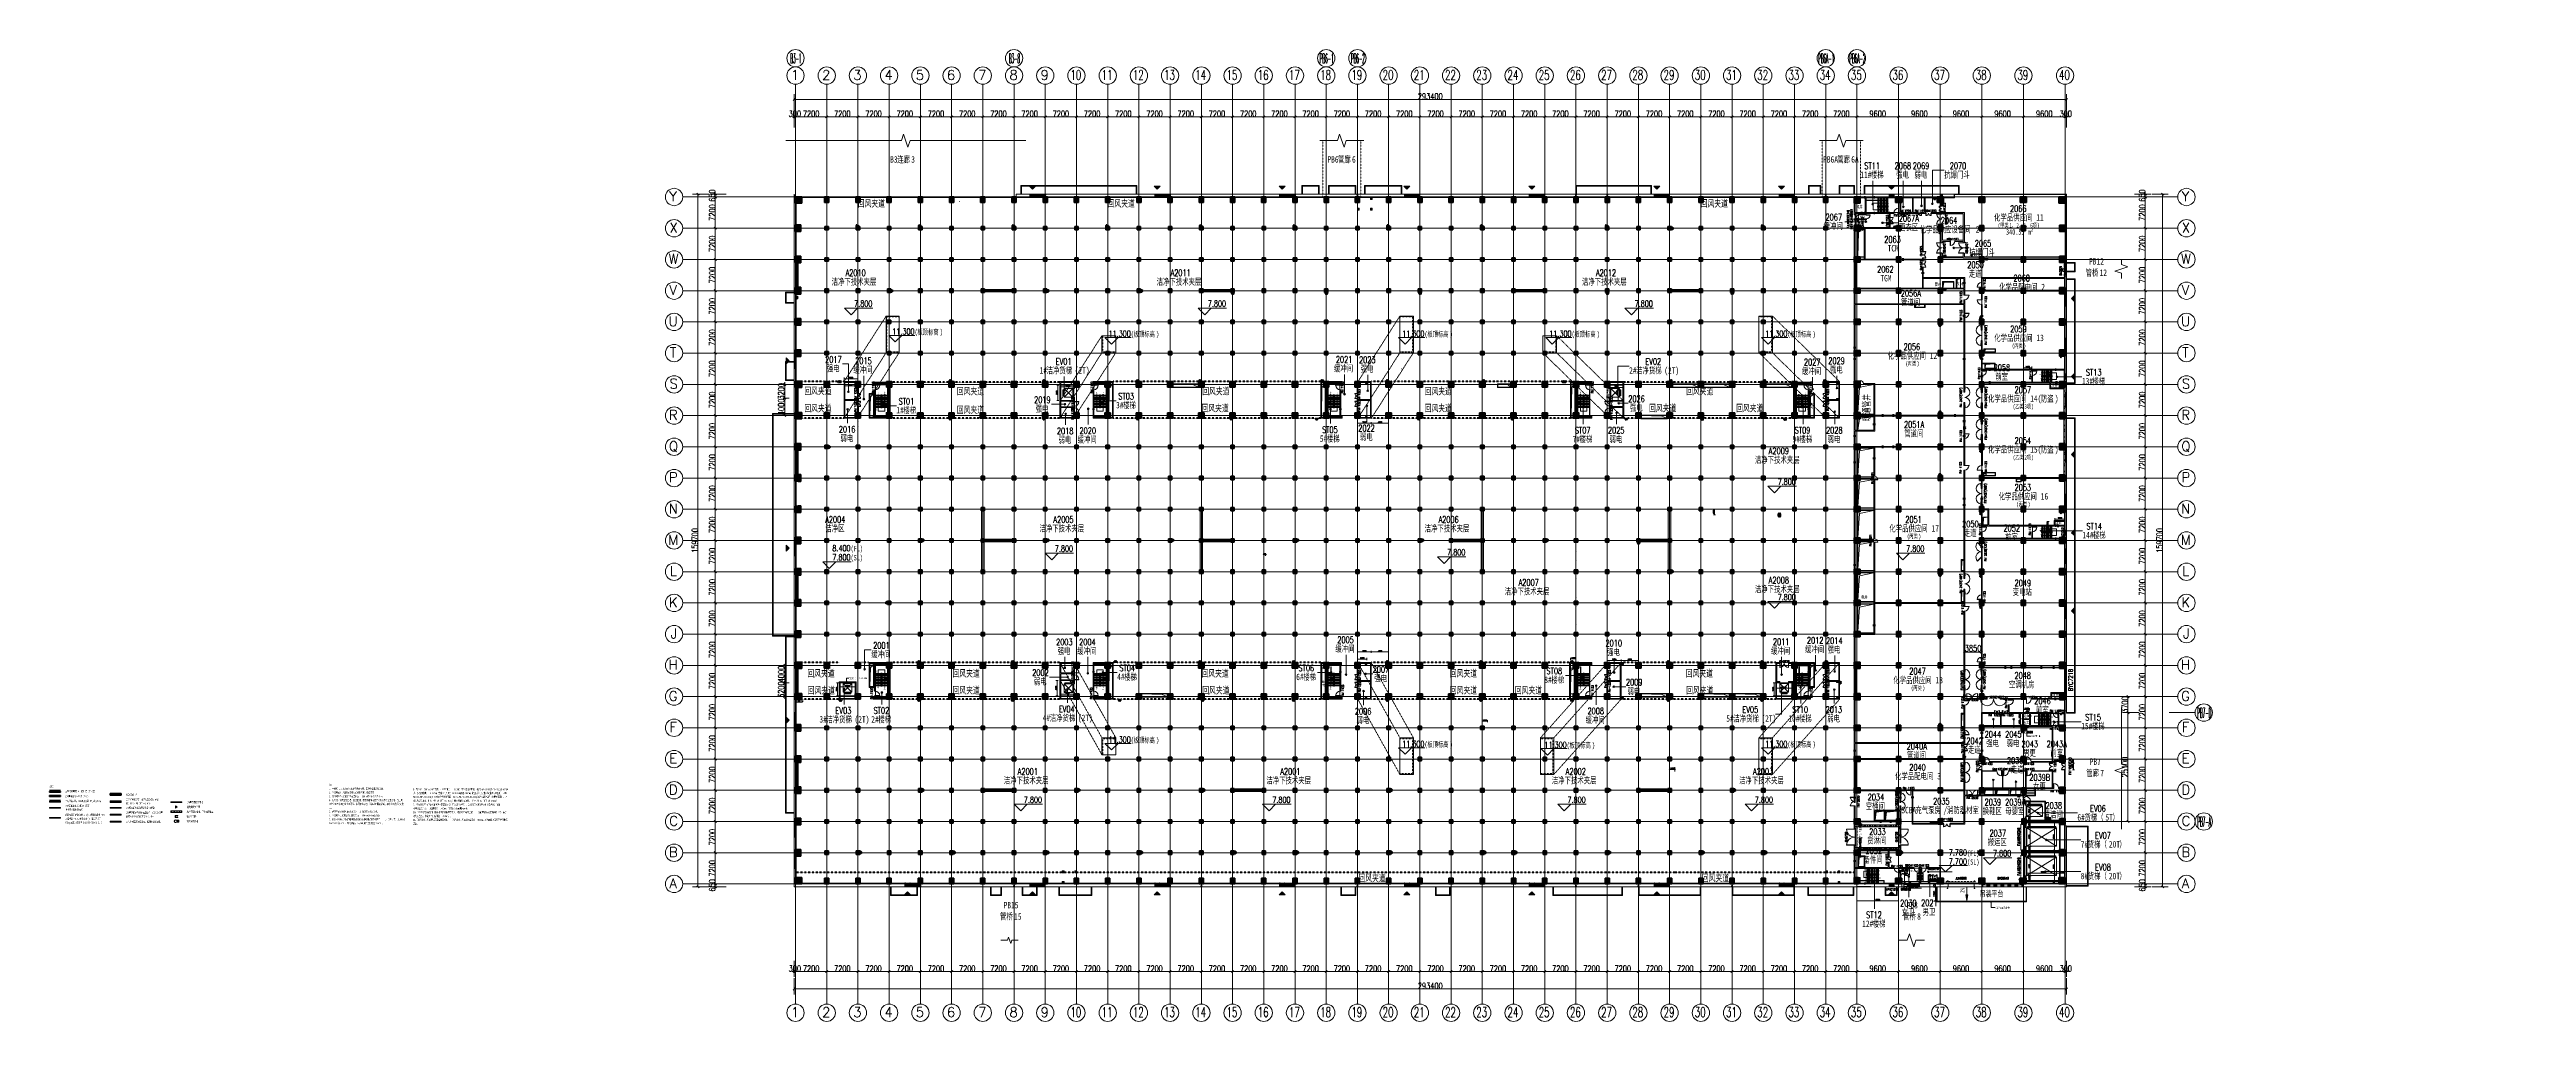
# Model space of a CAD drawing. Header units: millimetres. Extents: x -172041 to 399210, y -31706 to 192400.
import ezdxf

# ---------------------------------------------------------------- set-up
doc = ezdxf.new("R2010")
doc.units = ezdxf.units.MM
for name, pattern in [('1_1', [2, 1, -1]), ('Dash', [6.35, 3.175, -3.175]), ('DASH-2', [1.6, 0.8, -0.8]), ('划线', [6.36, 3.18, -3.18]), ('划线 1mm', [2, 1, -1]), ('架空线', [3.97, 2.38, -1.59]), ('轴网线', [22.04, 18.38, -1.83, 0, -1.83])]:
    doc.linetypes.add(name, pattern=pattern)
doc.layers.get('0').update_dxf_attribs({"color": 8})
doc.layers.get('Defpoints').update_dxf_attribs({"color": 8})
doc.layers.add('0-DIM', color=1, linetype='Continuous')
for name, color, linetype, lineweight in [('A-ANNO-DIMS', 8, 'Continuous', 9), ('A-ANNO-NOTE', 8, 'Continuous', 5), ('A-AREA', 8, 'Continuous', 5), ('A-AREA-IDEN', 8, 'Continuous', 9), ('A-DETL', 8, 'Continuous', 18), ('A-DETL-GENF', 8, 'Continuous', 18), ('A-DETL-THIN', 8, 'Continuous', 5), ('A-DOOR', 8, 'Continuous', 5), ('A-DOOR-IDEN', 8, 'Continuous', 9), ('A-DOOR-OPNG', 8, 'Continuous', 5), ('A-FLOR', 8, 'Continuous', 5), ('A-FLOR-HRAL', 8, 'Continuous', 5), ('A-FLOR-HRAL-IDEN', 8, 'Continuous', 9), ('A-GENM', 8, 'Continuous', 5), ('A-GLAZ', 8, 'Continuous', 5), ('A-GLAZ-IDEN', 8, 'Continuous', 9), ('A-WALL', 8, 'Continuous', 5), ('A-WALL-FNSH', 8, 'Continuous', 9), ('A-WALL-PATT', 8, 'Continuous', 9), ('G-ANNO-TEXT', 8, 'Continuous', 9), ('I-FURN', 8, 'Continuous', 5), ('M-EQPM', 8, 'Continuous', 5), ('P-PIPE', 8, 'Continuous', 5), ('P-SANR-FIXT', 8, 'Continuous', 5), ('Q-CASE', 8, '1_1', 5), ('Q-SPCQ', 8, 'Continuous', 5), ('S-COLS', 8, 'Continuous', 5), ('S-GRID', 8, 'Continuous', 9), ('S-GRID-IDEN', 8, 'Continuous', 9), ('S-STRS', 8, 'Continuous', 5), ('S-STRS-MBND', 8, 'Continuous', 5)]:
    doc.layers.add(name, color=color, linetype=linetype, lineweight=lineweight)
doc.styles.add('Arial', font='arial.ttf', dxfattribs={"width": 0.5, "height": 200})
doc.styles.add('RomanC', font='romanc__.ttf', dxfattribs={"height": 2250})
doc.styles.add('RomanC_1', font='romanc__.ttf', dxfattribs={"width": 0.65, "height": 2250})
doc.styles.add('RomanC_2', font='romanc__.ttf', dxfattribs={"width": 0.25, "height": 2250})
doc.styles.add('RomanD', font='romand__.ttf', dxfattribs={"width": 0.7, "height": 1500})
doc.styles.add('RomanD_1', font='romand__.ttf', dxfattribs={"width": 0.7, "height": 1400})
doc.styles.add('RomanD_2', font='romand__.ttf', dxfattribs={"width": 0.65, "height": 350})
doc.styles.add('RomanD_3', font='romand__.ttf', dxfattribs={"width": 0.65, "height": 1400})
doc.styles.add('RomanD_4', font='romand__.ttf', dxfattribs={"width": 0.7, "height": 500})
doc.styles.add('RomanD_5', font='romand__.ttf', dxfattribs={"width": 0.65, "height": 500})
doc.styles.add('RomanD_6', font='romand__.ttf', dxfattribs={"width": 0.7, "height": 1000})
doc.styles.add('仿宋', font='', dxfattribs={"width": 0.7, "height": 500})
doc.styles.add('仿宋_1', font='', dxfattribs={"width": 0.7, "height": 450})
doc.styles.add('仿宋_2', font='', dxfattribs={"width": 0.7, "height": 1500})
doc.styles.add('仿宋_3', font='', dxfattribs={"width": 0.7, "height": 1400})
doc.styles.add('仿宋_4', font='', dxfattribs={"width": 0.7, "height": 1600})
doc.styles.add('仿宋_5', font='', dxfattribs={"width": 0.7, "height": 1000})
doc.styles.add('仿宋_6', font='', dxfattribs={"width": 0.7, "height": 750})
doc.styles.add('仿宋_7', font='', dxfattribs={"width": 0.7, "height": 1250})
doc.styles.add('仿宋_8', font='', dxfattribs={"width": 0.7, "height": 400})
doc.styles.add('宋体', font='SimSun.ttf', dxfattribs={"width": 0.7, "height": 1250})
doc.styles.add('宋体_1', font='SimSun.ttf', dxfattribs={"width": 0.7, "height": 1000})
doc.styles.add('微软雅黑', font='Microsoft YaHei.ttf', dxfattribs={"width": 0.7, "height": 500})
doc.styles.get('仿宋').set_extended_font_data('FangSong')
doc.styles.get('仿宋_1').set_extended_font_data('FangSong')
doc.styles.get('仿宋_2').set_extended_font_data('FangSong')
doc.styles.get('仿宋_3').set_extended_font_data('FangSong')
doc.styles.get('仿宋_4').set_extended_font_data('FangSong')
doc.styles.get('仿宋_5').set_extended_font_data('FangSong')
doc.styles.get('仿宋_6').set_extended_font_data('FangSong')
doc.styles.get('仿宋_7').set_extended_font_data('FangSong')
doc.styles.get('仿宋_8').set_extended_font_data('FangSong')
doc.dimstyles.new('0_5', dxfattribs={"dimscale": 304.8, "dimtxt": 351.251157, "dimasz": 0, "dimexe": 0.82021, "dimexo": 0.0625, "dimgap": 0, "dimtad": 1, "dimdec": 0, "dimzin": 0, "dimdsep": 46, "dimtxsty": 'RomanD_2', "dimblk1": 'NONE', "dimblk2": 'NONE', "dimsah": 1, "dimcen": 0.09, "dimazin": 0, "dimtfac": 1, "dimtdec": 4, "dimtix": 1, "dimtmove": 0, "dimatfit": 3, "dimfxl": 0.82021, "dimfxlon": 1, "dimtvp": 1, "dimtolj": 1, "dimtzin": 0, "dimlwd": 18, "dimlwe": 18, "dimarcsym": 2})
doc.dimstyles.new('0_7mm', dxfattribs={"dimscale": 304.8, "dimtxt": 351.251157, "dimasz": 0.82021, "dimexe": 1.64042, "dimexo": 0.0625, "dimgap": 0, "dimtad": 1, "dimdec": 0, "dimzin": 0, "dimdsep": 46, "dimtxsty": 'RomanD_2', "dimblk1": 'OBLIQUE', "dimblk2": 'OBLIQUE', "dimsah": 1, "dimcen": 0.09, "dimazin": 0, "dimtfac": 1, "dimtdec": 4, "dimtix": 1, "dimtmove": 0, "dimatfit": 3, "dimfxl": 1.64042, "dimfxlon": 1, "dimtvp": 1, "dimtolj": 1, "dimtzin": 0, "dimlwd": 18, "dimlwe": 18, "dimarcsym": 2})
doc.dimstyles.new('1mm', dxfattribs={"dimscale": 304.8, "dimtxt": 501.787367, "dimasz": 0.82021, "dimexe": 1.64042, "dimexo": 0.0625, "dimgap": 0, "dimtad": 1, "dimdec": 0, "dimzin": 0, "dimdsep": 46, "dimtxsty": 'RomanD_5', "dimblk1": 'OBLIQUE', "dimblk2": 'OBLIQUE', "dimsah": 1, "dimcen": 0.09, "dimazin": 0, "dimtfac": 1, "dimtdec": 4, "dimtix": 1, "dimtmove": 0, "dimatfit": 3, "dimfxl": 1.64042, "dimfxlon": 1, "dimtvp": 1, "dimtolj": 1, "dimtzin": 0, "dimlwd": 18, "dimlwe": 18, "dimarcsym": 2})
doc.dimstyles.new('HOOKUP-DIM', dxfattribs={"dimscale": 25, "dimtxt": 200, "dimasz": 2.5, "dimexe": 1.25, "dimexo": 0.625, "dimtad": 1, "dimdec": 0, "dimrnd": 5, "dimtxsty": 'Arial', "dimblk": 'ARCHTICK', "dimcen": 2.5, "dimclrt": 1, "dimadec": 0, "dimazin": 0, "dimtfac": 1, "dimtdec": 0, "dimtmove": 0, "dimatfit": 3, "dimfxl": 100, "dimtfill": 2, "dimtfillclr": 7, "dimarcsym": 1})
doc.dimstyles.new('对角线_-_1mm_仿宋', dxfattribs={"dimscale": 304.8, "dimtxt": 1405.004626, "dimasz": 1.64042, "dimexe": 1.64042, "dimexo": 0.0625, "dimgap": 0.492126, "dimtad": 1, "dimdec": 0, "dimzin": 0, "dimdsep": 46, "dimtxsty": 'RomanD_3', "dimblk1": 'OBLIQUE', "dimblk2": 'OBLIQUE', "dimsah": 1, "dimcen": 0.09, "dimazin": 0, "dimtfac": 1, "dimtdec": 4, "dimtix": 1, "dimtmove": 0, "dimatfit": 3, "dimfxl": 3.28084, "dimfxlon": 1, "dimtvp": 1, "dimtolj": 1, "dimtzin": 0, "dimlwd": 18, "dimlwe": 18, "dimarcsym": 2})
doc.dimstyles.new('第一_二道尺寸线', dxfattribs={"dimscale": 304.8, "dimtxt": 1405.004626, "dimasz": 1.64042, "dimexe": 4.10105, "dimexo": 0.0625, "dimgap": 0, "dimtad": 1, "dimdec": 0, "dimzin": 0, "dimdsep": 46, "dimtxsty": 'RomanD_3', "dimblk1": 'OBLIQUE', "dimblk2": 'OBLIQUE', "dimsah": 1, "dimcen": 0.09, "dimazin": 0, "dimtfac": 1, "dimtdec": 4, "dimtix": 1, "dimtmove": 0, "dimatfit": 3, "dimfxl": 8.2021, "dimfxlon": 1, "dimtvp": 1, "dimtolj": 1, "dimtzin": 0, "dimlwd": 18, "dimlwe": 18, "dimarcsym": 2})
pattern_1 = [(45, (-144309.9, 2e-10), (-212.132, 212.132), [])]
pattern_2 = [(45, (-5e-09, 2e-10), (-1325.825, 1325.825), []), (45, (-5e-09, 400), (-1325.825, 1325.825), []), (45, (-5e-09, 1300), (-1325.825, 1325.825), [1875, -625])]
pattern_3 = [(45, (-5e-09, 2e-10), (-1060.66, 1060.66), []), (135, (-5e-09, 2e-10), (-1060.66, -1060.66), [])]
pattern_4 = [(45, (144309.9, 0), (-1060.66, 1060.66), []), (135, (144309.9, 0), (-1060.66, -1060.66), [])]
pattern_5 = [(135, (-5e-09, 2e-10), (-1060.66, -1060.66), [])]
pattern_6 = [(135, (144309.9, 0), (-1060.66, -1060.66), [])]
pattern_7 = [(45, (-5e-09, 2e-10), (-1060.66, 1060.66), [])]

msp = doc.modelspace()

# ---------------------------------------------------------------- texts
at = {"layer": 'A-ANNO-NOTE', "lineweight": 9, "attachment_point": 1}
for s, insert, char_height, width, style in [('B3-1', (-1186.7, 191475), 2250, 2825.948, 'RomanC_2'), ('B3-8', (49213.3, 191475), 2250, 2825.948, 'RomanC_2'), ('PB6-1', (120919.5, 191475), 2250, 3537.446, 'RomanC_2'), ('PB6-2', (128119.5, 191475), 2250, 3537.446, 'RomanC_2'), ('PB6A-1', (235855.2, 191475), 2250, 4178.796, 'RomanC_2'), ('PB6A-2', (243055.2, 191475), 2250, 4178.796, 'RomanC_2'), ('7.800', (13534.1, 134503.8), 1400, 5106.749, 'RomanD_1'), ('7.800', (95108.5, 134503.8), 1400, 5106.749, 'RomanD_1'), ('7.800', (193534.1, 134503.8), 1400, 5106.749, 'RomanD_1'), ('11.300', (22325.5, 128074), 1400, 6229.112, 'RomanD_1'), ('\\f仿宋|b0|i0|c134|p49|;\\W.7;(', (27467, 127906.3), 1250, 785.654, '仿宋_7'), ('板顶标高', (28115.2, 127906.3), 1250, 6285.23, '仿宋_7'), ('\\f仿宋|b0|i0|c134|p49|;\\W.7;)', (33301, 127906.3), 1250, 785.654, '仿宋_7'), ('11.300', (72200.5, 127574), 1400, 6229.112, 'RomanD_1'), ('\\f仿宋|b0|i0|c134|p49|;\\W.7;(', (77342, 127406.3), 1250, 785.654, '仿宋_7'), ('板顶标高', (77990.2, 127406.3), 1250, 6285.23, '仿宋_7'), ('\\f仿宋|b0|i0|c134|p49|;\\W.7;)', (83176, 127406.3), 1250, 785.654, '仿宋_7'), ('11.300', (139925.5, 127574), 1400, 6229.112, 'RomanD_1'), ('\\f仿宋|b0|i0|c134|p49|;\\W.7;(', (145067, 127406.3), 1250, 785.654, '仿宋_7'), ('板顶标高', (145715.2, 127406.3), 1250, 6285.23, '仿宋_7'), ('\\f仿宋|b0|i0|c134|p49|;\\W.7;)', (150901, 127406.3), 1250, 785.654, '仿宋_7'), ('11.300', (173850.5, 127574), 1400, 6229.112, 'RomanD_1'), ('\\f仿宋|b0|i0|c134|p49|;\\W.7;(', (178992, 127406.3), 1250, 785.654, '仿宋_7'), ('板顶标高', (179640.2, 127406.3), 1250, 6285.23, '仿宋_7'), ('\\f仿宋|b0|i0|c134|p49|;\\W.7;)', (184826, 127406.3), 1250, 785.654, '仿宋_7'), ('11.300', (223625.5, 127574), 1400, 6229.112, 'RomanD_1'), ('\\f仿宋|b0|i0|c134|p49|;\\W.7;(', (228767, 127406.3), 1250, 785.654, '仿宋_7'), ('板顶标高', (229415.2, 127406.3), 1250, 6285.23, '仿宋_7'), ('\\f仿宋|b0|i0|c134|p49|;\\W.7;)', (234601, 127406.3), 1250, 785.654, '仿宋_7'), ('7.800', (226512.6, 93436.7), 1400, 5106.749, 'RomanD_1'), ('8.400', (8498.9, 78124), 1400, 5106.749, 'RomanD_1'), ('7.800', (8498.9, 76024), 1400, 5106.749, 'RomanD_1'), ('(FL)', (12712.9, 77958.4), 1250, 3142.615, '仿宋_7'), ('(SL)', (12712.9, 75858.4), 1250, 3142.615, '仿宋_7'), ('7.800', (59819.1, 78016.7), 1400, 5106.749, 'RomanD_1'), ('7.800', (150306.5, 77177.6), 1400, 5106.749, 'RomanD_1'), ('7.800', (256147.7, 78009), 1400, 5106.749, 'RomanD_1'), ('7.800', (226512.6, 66842), 1400, 5106.749, 'RomanD_1'), ('PB7-D', (323290.8, 40575), 2250, 3607.594, 'RomanC_2'), ('11.300', (72200.5, 33974), 1400, 6229.112, 'RomanD_1'), ('\\f仿宋|b0|i0|c134|p49|;\\W.7;(', (77342, 33806.3), 1250, 785.654, '仿宋_7'), ('板顶标高', (77990.2, 33806.3), 1250, 6285.23, '仿宋_7'), ('\\f仿宋|b0|i0|c134|p49|;\\W.7;)', (83176, 33806.3), 1250, 785.654, '仿宋_7'), ('11.300', (139925.5, 32974), 1400, 6229.112, 'RomanD_1'), ('\\f仿宋|b0|i0|c134|p49|;\\W.7;(', (145067, 32806.3), 1250, 785.654, '仿宋_7'), ('板顶标高', (145715.2, 32806.3), 1250, 6285.23, '仿宋_7'), ('\\f仿宋|b0|i0|c134|p49|;\\W.7;)', (150901, 32806.3), 1250, 785.654, '仿宋_7'), ('11.300', (172722.1, 32774), 1400, 6229.112, 'RomanD_1'), ('\\f仿宋|b0|i0|c134|p49|;\\W.7;(', (177863.6, 32606.3), 1250, 785.654, '仿宋_7'), ('板顶标高', (178511.8, 32606.3), 1250, 6285.23, '仿宋_7'), ('\\f仿宋|b0|i0|c134|p49|;\\W.7;)', (183697.7, 32606.3), 1250, 785.654, '仿宋_7'), ('11.300', (223625.5, 32974), 1400, 6229.112, 'RomanD_1'), ('\\f仿宋|b0|i0|c134|p49|;\\W.7;(', (228767, 32806.3), 1250, 785.654, '仿宋_7'), ('板顶标高', (229415.2, 32806.3), 1250, 6285.23, '仿宋_7'), ('\\f仿宋|b0|i0|c134|p49|;\\W.7;)', (234601, 32806.3), 1250, 785.654, '仿宋_7'), ('7.800', (52665.4, 20109), 1400, 5106.749, 'RomanD_1'), ('7.800', (109966.8, 20109), 1400, 5106.749, 'RomanD_1'), ('7.800', (178041.8, 20109), 1400, 5106.749, 'RomanD_1'), ('7.800', (221241.8, 20109), 1400, 5106.749, 'RomanD_1'), ('PB7-A', (323319.5, 15475), 2250, 3537.446, 'RomanC_2'), ('7.780', (265980.2, 7952.5), 1400, 5106.749, 'RomanD_1'), ('7.700', (265980.2, 5852.5), 1400, 5106.749, 'RomanD_1'), ('(FL)', (270194.2, 7708.7), 1250, 3142.615, '仿宋_7'), ('(SL)', (270194.2, 5686.9), 1250, 3142.615, '仿宋_7'), ('7.800', (276182.9, 7761.6), 1400, 5106.749, 'RomanD_1')]:
    msp.add_mtext(s, dxfattribs=dict(at, insert=insert, char_height=char_height, width=width, style=style))
at = {"layer": 'A-ANNO-NOTE', "lineweight": 9, "insert": (268590.2, -2054.6), "char_height": 1000, "width": 1290.717, "attachment_point": 1, "rotation": 90, "style": '宋体_1'}
msp.add_mtext('2%', dxfattribs=at)
at = {"layer": 'A-AREA-IDEN', "attachment_point": 1}
for s, insert, char_height, width, style in [('ST11', (246498.7, 166336), 1500, 4657.804, 'RomanD'), ('2068', (253493.7, 166336), 1500, 4826.159, 'RomanD'), ('2069', (257686.9, 166336), 1500, 4826.159, 'RomanD'), ('2070', (266199.7, 166336), 1500, 4826.159, 'RomanD'), ('11#', (245579.4, 164301.8), 1500, 2946.202, '仿宋_2'), ('楼梯', (248010.3, 164301.8), 1500, 3928.269, '仿宋_2'), ('强电', (253857.2, 164301.8), 1500, 3928.269, '仿宋_2'), ('弱电', (258050.4, 164301.8), 1500, 3928.269, '仿宋_2'), ('抗爆门斗', (264942.7, 164301.8), 1500, 7856.537, '仿宋_2'), ('回风夹道', (14366.9, 157716.9), 1600, 8081.01, '仿宋_4'), ('回风夹道', (71966.9, 157716.9), 1600, 8081.01, '仿宋_4'), ('回风夹道', (208766.9, 157716.9), 1600, 8081.01, '仿宋_4'), ('2067', (237560, 154484.8), 1500, 4826.159, 'RomanD'), ('风井', (244625.5, 156507.7), 750, 2020.252, '仿宋_6'), ('化学品供应间', (276418.4, 154428.1), 1500, 11784.806, '仿宋_2'), ('2066', (280106.1, 156462.2), 1500, 4826.159, 'RomanD'), ('11', (286141.8, 154428.1), 1500, 1964.134, '仿宋_2'), ('缓冲间', (237113.2, 152450.6), 1500, 5892.403, '仿宋_2'), ('2063', (251107.6, 149367.6), 1500, 4826.159, 'RomanD'), ('更衣区', (254492.6, 152180.3), 1500, 5892.403, '仿宋_2'), ('2067A', (254440.6, 154214.4), 1500, 6032.698, 'RomanD'), ('化学品供应设备间', (259242.1, 151688.1), 1500, 15713.075, '仿宋_2'), ('2064', (264146.1, 153722.2), 1500, 4826.159, 'RomanD'), ('\\f仿宋|b0|i0|c134|p49|;\\W.7;2', (272206.7, 151688.1), 1500, 982.067, '仿宋_2'), ('\\f仿宋|b0|i0|c134|p49|;\\W.7;(', (277304.4, 152358), 1000, 645.358, '仿宋_5'), ('甲类', (277836.9, 152358), 1000, 2581.434, '仿宋_5'), ('340.55 m²', (279178.6, 150966.9), 1250, 7070.884, '宋体'), ('\\f仿宋|b0|i0|c134|p49|;\\W.7;1', (279966.8, 152358), 1000, 645.358, '仿宋_5'), ('\\f仿宋|b0|i0|c134|p49|;\\W.7;，', (280499.2, 152358), 1000, 1290.717, '仿宋_5'), ('\\f仿宋|b0|i0|c134|p49|;\\W.7;2', (281564.2, 152358), 1000, 645.358, '仿宋_5'), ('\\f仿宋|b0|i0|c134|p49|;\\W.7;，', (282096.7, 152358), 1000, 1290.717, '仿宋_5'), ('\\f仿宋|b0|i0|c134|p49|;\\W.7;5', (283161.6, 152358), 1000, 645.358, '仿宋_5'), ('\\f仿宋|b0|i0|c134|p49|;\\W.7;，', (283694.1, 152358), 1000, 1290.717, '仿宋_5'), ('\\f仿宋|b0|i0|c134|p49|;\\W.7;6', (284759, 152358), 1000, 645.358, '仿宋_5'), ('\\f仿宋|b0|i0|c134|p49|;\\W.7;项', (285291.5, 152358), 1000, 1290.717, '仿宋_5'), ('\\f仿宋|b0|i0|c134|p49|;\\W.7;)', (286356.5, 152358), 1000, 645.358, '仿宋_5'), ('TCM', (251877.1, 147334.1), 1500, 2946.202, '仿宋_2'), ('2050', (270248.7, 143502.8), 1500, 4826.159, 'RomanD'), ('抗爆门斗', (270716.7, 146415.5), 1500, 7856.537, '仿宋_2'), ('2065', (271973.7, 148449.7), 1500, 4826.159, 'RomanD'), ('洁净下技术夹层', (8349.5, 139619.9), 1500, 13748.941, '仿宋_2'), ('A2010', (11538.5, 141654.1), 1500, 6032.698, 'RomanD'), ('洁净下技术夹层', (83306.5, 139619.9), 1500, 13748.941, '仿宋_2'), ('A2011', (86495.5, 141654.1), 1500, 6032.698, 'RomanD'), ('洁净下技术夹层', (181399.5, 139619.9), 1500, 13748.941, '仿宋_2'), ('A2012', (184588.5, 141654.1), 1500, 6032.698, 'RomanD'), ('2062', (249439.7, 142468.3), 1500, 4826.159, 'RomanD'), ('TGM', (250209.2, 140434.9), 1500, 2946.202, '仿宋_2'), ('管井', (262745.4, 138672.3), 750, 2020.252, '仿宋_6'), ('风井', (267819.6, 138672.3), 750, 2020.252, '仿宋_6'), ('走道', (270612.2, 141468.7), 1500, 3928.269, '仿宋_2'), ('化学品配电间', (277604.9, 138410), 1500, 11784.806, '仿宋_2'), ('2060', (280886.7, 140444.2), 1500, 4826.159, 'RomanD'), ('\\f仿宋|b0|i0|c134|p49|;\\W.7;2', (287328.4, 138410), 1500, 982.067, '仿宋_2'), ('管道间', (254964.1, 134906), 1500, 5892.403, '仿宋_2'), ('2056A', (254912.1, 136940.1), 1500, 6032.698, 'RomanD'), ('化学品供应间', (276466.9, 126672.9), 1500, 11784.806, '仿宋_2'), ('2059', (280154.7, 128707), 1500, 4826.159, 'RomanD'), ('13', (286190.4, 126672.9), 1500, 1964.134, '仿宋_2'), ('2017', (6838, 121683.5), 1500, 4826.159, 'RomanD'), ('2015', (13773.1, 121373.5), 1500, 4826.159, 'RomanD'), ('EV01', (60006, 121215.1), 1500, 4770.041, 'RomanD'), ('2021', (124630.1, 121662.5), 1500, 4826.159, 'RomanD'), ('2023', (129969.3, 121587.5), 1500, 4826.159, 'RomanD'), ('EV02', (195975.6, 121195.1), 1500, 4770.041, 'RomanD'), ('2027', (232578.5, 121069.9), 1500, 4826.159, 'RomanD'), ('2029', (238194.8, 121379.9), 1500, 4826.159, 'RomanD'), ('化学品供应间', (251889.9, 122574.4), 1500, 11784.806, '仿宋_2'), ('2056', (255577.6, 124608.6), 1500, 4826.159, 'RomanD'), ('\\f仿宋|b0|i0|c134|p49|;\\W.7;(', (255969.6, 120504.4), 1000, 645.358, '仿宋_5'), ('丙类', (256502.1, 120504.4), 1000, 2581.434, '仿宋_5'), ('\\f仿宋|b0|i0|c134|p49|;\\W.7;)', (258632, 120504.4), 1000, 645.358, '仿宋_5'), ('12', (261613.3, 122574.4), 1500, 1964.134, '仿宋_2'), ('\\f仿宋|b0|i0|c134|p49|;\\W.7;(', (280546.7, 124602.8), 1000, 645.358, '仿宋_5'), ('丙类', (281079.2, 124602.8), 1000, 2581.434, '仿宋_5'), ('\\f仿宋|b0|i0|c134|p49|;\\W.7;)', (283209.1, 124602.8), 1000, 645.358, '仿宋_5'), ('回风夹道', (2032.9, 114489.6), 1600, 8081.01, '仿宋_4'), ('强电', (7201.5, 119649.3), 1500, 3928.269, '仿宋_2'), ('缓冲间', (13326.3, 119339.3), 1500, 5892.403, '仿宋_2'), ('回风夹道', (37210.7, 114429.5), 1600, 8081.01, '仿宋_4'), ('1#', (56295.5, 119181), 1500, 1964.134, '仿宋_2'), ('洁净货梯', (57916.1, 119181), 1500, 7856.537, '仿宋_2'), ('(2T)', (64398.4, 119181), 1500, 3928.269, '仿宋_2'), ('回风夹道', (93810.7, 114429.5), 1600, 8081.01, '仿宋_4'), ('缓冲间', (124183.3, 119628.3), 1500, 5892.403, '仿宋_2'), ('强电', (130332.8, 119553.3), 1500, 3928.269, '仿宋_2'), ('回风夹道', (145110.7, 114429.5), 1600, 8081.01, '仿宋_4'), ('2#', (192265.1, 119161), 1500, 1964.134, '仿宋_2'), ('洁净货梯', (193885.7, 119161), 1500, 7856.537, '仿宋_2'), ('(2T)', (200368, 119161), 1500, 3928.269, '仿宋_2'), ('回风夹道', (205410.7, 114429.5), 1600, 8081.01, '仿宋_4'), ('缓冲间', (232131.8, 119035.8), 1500, 5892.403, '仿宋_2'), ('强电', (238558.3, 119345.8), 1500, 3928.269, '仿宋_2'), ('2058', (276334.2, 119779.5), 1500, 4826.159, 'RomanD'), ('前室', (276697.7, 117745.4), 1500, 3928.269, '仿宋_2'), ('2057', (281161.2, 114705), 1500, 4826.159, 'RomanD'), ('风井', (289644.6, 115318.9), 750, 2020.252, '仿宋_6'), ('13#', (296676.6, 116676), 1500, 2946.202, '仿宋_2'), ('ST13', (297595.9, 118710.2), 1500, 4657.804, 'RomanD'), ('楼梯', (299107.5, 116676), 1500, 3928.269, '仿宋_2'), ('回风夹道', (2032.9, 110489.6), 1600, 8081.01, '仿宋_4'), ('1#', (23256.6, 109996.8), 1500, 1964.134, '仿宋_2'), ('ST01', (23771.6, 112030.9), 1500, 4657.804, 'RomanD'), ('楼梯', (24877.2, 109996.8), 1500, 3928.269, '仿宋_2'), ('回风夹道', (37210.7, 110129.5), 1600, 8081.01, '仿宋_4'), ('2019', (55018.5, 112387.1), 1500, 4826.159, 'RomanD'), ('强电', (55382, 110352.9), 1500, 3928.269, '仿宋_2'), ('3#', (73934.1, 111165.7), 1500, 1964.134, '仿宋_2'), ('ST03', (74449.1, 113199.8), 1500, 4657.804, 'RomanD'), ('楼梯', (75554.7, 111165.7), 1500, 3928.269, '仿宋_2'), ('回风夹道', (93635.7, 110529.5), 1600, 8081.01, '仿宋_4'), ('回风夹道', (145110.7, 110529.5), 1600, 8081.01, '仿宋_4'), ('2026', (192065.5, 112601.2), 1500, 4826.159, 'RomanD'), ('强电', (192429, 110567.1), 1500, 3928.269, '仿宋_2'), ('回风夹道', (196856.1, 110529.5), 1600, 8081.01, '仿宋_4'), ('回风夹道', (216941.1, 110529.5), 1600, 8081.01, '仿宋_4'), ('化学品供应间', (275042.7, 112670.9), 1500, 11784.806, '仿宋_2'), ('\\f仿宋|b0|i0|c134|p49|;\\W.7;(', (280755.2, 110600.8), 1000, 645.358, '仿宋_5'), ('乙类', (281287.7, 110600.8), 1000, 2581.434, '仿宋_5'), ('\\f仿宋|b0|i0|c134|p49|;\\W.7;3', (283417.5, 110600.8), 1000, 645.358, '仿宋_5'), ('\\f仿宋|b0|i0|c134|p49|;\\W.7;项', (283950, 110600.8), 1000, 1290.717, '仿宋_5'), ('14(', (284766.1, 112670.9), 1500, 2946.202, '仿宋_2'), ('\\f仿宋|b0|i0|c134|p49|;\\W.7;)', (285015, 110600.8), 1000, 645.358, '仿宋_5'), ('防盗', (287197, 112670.9), 1500, 3928.269, '仿宋_2'), ('\\f仿宋|b0|i0|c134|p49|;\\W.7;)', (290438.1, 112670.9), 1500, 982.067, '仿宋_2'), ('2016', (9995.4, 105584.4), 1500, 4826.159, 'RomanD'), ('弱电', (10358.9, 103550.2), 1500, 3928.269, '仿宋_2'), ('2018', (60292.3, 105188.8), 1500, 4826.159, 'RomanD'), ('弱电', (60655.8, 103154.7), 1500, 3928.269, '仿宋_2'), ('缓冲间', (65056.5, 103229.7), 1500, 5892.403, '仿宋_2'), ('2020', (65503.3, 105263.8), 1500, 4826.159, 'RomanD'), ('5#', (120924.7, 103450.3), 1500, 1964.134, '仿宋_2'), ('ST05', (121439.7, 105484.4), 1500, 4657.804, 'RomanD'), ('楼梯', (122545.3, 103450.3), 1500, 3928.269, '仿宋_2'), ('2022', (129797.9, 105866), 1500, 4826.159, 'RomanD'), ('弱电', (130161.4, 103831.9), 1500, 3928.269, '仿宋_2'), ('7#', (179221.6, 103327), 1500, 1964.134, '仿宋_2'), ('ST07', (179736.6, 105361.2), 1500, 4657.804, 'RomanD'), ('楼梯', (180842.2, 103327), 1500, 3928.269, '仿宋_2'), ('2025', (187372.6, 105361.2), 1500, 4826.159, 'RomanD'), ('弱电', (187736.1, 103327), 1500, 3928.269, '仿宋_2'), ('9#', (229930.6, 103327), 1500, 1964.134, '仿宋_2'), ('ST09', (230445.6, 105361.2), 1500, 4657.804, 'RomanD'), ('楼梯', (231551.2, 103327), 1500, 3928.269, '仿宋_2'), ('2028', (237672.2, 105361.2), 1500, 4826.159, 'RomanD'), ('弱电', (238035.7, 103327), 1500, 3928.269, '仿宋_2'), ('管道间', (255709.2, 104645.5), 1500, 5892.403, '仿宋_2'), ('2051A', (255657.2, 106679.7), 1500, 6032.698, 'RomanD'), ('2054', (281161.2, 102969.5), 1500, 4826.159, 'RomanD'), ('洁净下技术夹层', (221278, 98552.8), 1500, 13748.941, '仿宋_2'), ('A2009', (224467, 100587), 1500, 6032.698, 'RomanD'), ('化学品供应间', (275042.7, 100935.3), 1500, 11784.806, '仿宋_2'), ('\\f仿宋|b0|i0|c134|p49|;\\W.7;(', (280755.2, 98865.3), 1000, 645.358, '仿宋_5'), ('乙类', (281287.7, 98865.3), 1000, 2581.434, '仿宋_5'), ('\\f仿宋|b0|i0|c134|p49|;\\W.7;2', (283417.5, 98865.3), 1000, 645.358, '仿宋_5'), ('\\f仿宋|b0|i0|c134|p49|;\\W.7;项', (283950, 98865.3), 1000, 1290.717, '仿宋_5'), ('15(', (284766.1, 100935.3), 1500, 2946.202, '仿宋_2'), ('\\f仿宋|b0|i0|c134|p49|;\\W.7;)', (285015, 98865.3), 1000, 645.358, '仿宋_5'), ('防盗', (287197, 100935.3), 1500, 3928.269, '仿宋_2'), ('\\f仿宋|b0|i0|c134|p49|;\\W.7;)', (290438.1, 100935.3), 1500, 982.067, '仿宋_2'), ('2053', (281161.2, 92166), 1500, 4826.159, 'RomanD'), ('化学品供应间', (277473.4, 90131.8), 1500, 11784.806, '仿宋_2'), ('\\f仿宋|b0|i0|c134|p49|;\\W.7;(', (281553.2, 88061.8), 1000, 645.358, '仿宋_5'), ('丙类', (282085.7, 88061.8), 1000, 2581.434, '仿宋_5'), ('\\f仿宋|b0|i0|c134|p49|;\\W.7;)', (284215.5, 88061.8), 1000, 645.358, '仿宋_5'), ('16', (287196.9, 90131.8), 1500, 1964.134, '仿宋_2'), ('A2004', (6838, 84775.3), 1500, 6032.698, 'RomanD'), ('洁净区', (6890, 82741.2), 1500, 5892.403, '仿宋_2'), ('洁净下技术夹层', (56289.8, 82741.2), 1500, 13748.941, '仿宋_2'), ('A2005', (59478.8, 84775.3), 1500, 6032.698, 'RomanD'), ('洁净下技术夹层', (145110.7, 82741.2), 1500, 13748.941, '仿宋_2'), ('A2006', (148299.7, 84775.3), 1500, 6032.698, 'RomanD'), ('化学品供应间', (252267.1, 82741.2), 1500, 11784.806, '仿宋_2'), ('2051', (255954.8, 84775.3), 1500, 4826.159, 'RomanD'), ('\\f仿宋|b0|i0|c134|p49|;\\W.7;(', (256346.8, 80671.1), 1000, 645.358, '仿宋_5'), ('丙类', (256879.3, 80671.1), 1000, 2581.434, '仿宋_5'), ('\\f仿宋|b0|i0|c134|p49|;\\W.7;)', (259009.2, 80671.1), 1000, 645.358, '仿宋_5'), ('17', (261990.5, 82741.2), 1500, 1964.134, '仿宋_2'), ('2050', (269070.8, 83744), 1500, 4826.159, 'RomanD'), ('走道', (269434.3, 81709.8), 1500, 3928.269, '仿宋_2'), ('2052', (278617.2, 82787.7), 1500, 4826.159, 'RomanD'), ('前室', (278980.7, 80753.5), 1500, 3928.269, '仿宋_2'), ('风井', (290544.6, 83499), 750, 2020.252, '仿宋_6'), ('14#', (296796.2, 81181.9), 1500, 2946.202, '仿宋_2'), ('ST14', (297715.5, 83216.1), 1500, 4657.804, 'RomanD'), ('楼梯', (299227.1, 81181.9), 1500, 3928.269, '仿宋_2'), ('A2007', (166761.7, 70278.3), 1500, 6032.698, 'RomanD'), ('洁净下技术夹层', (221278, 68752.8), 1500, 13748.941, '仿宋_2'), ('A2008', (224467, 70787), 1500, 6032.698, 'RomanD'), ('2049', (281161.2, 70140.3), 1500, 4826.159, 'RomanD'), ('洁净下技术夹层', (163572.7, 68244.1), 1500, 13748.941, '仿宋_2'), ('电井', (245792.9, 66502.7), 750, 2020.252, '仿宋_6'), ('变电站', (280714.4, 68106.1), 1500, 5892.403, '仿宋_2'), ('缓冲间', (17480.3, 53721.5), 1500, 5892.403, '仿宋_2'), ('2001', (17927, 55755.6), 1500, 4826.159, 'RomanD'), ('2003', (60097.1, 56528.6), 1500, 4826.159, 'RomanD'), ('强电', (60460.6, 54494.5), 1500, 3928.269, '仿宋_2'), ('缓冲间', (64973.5, 54494.5), 1500, 5892.403, '仿宋_2'), ('2004', (65420.3, 56528.6), 1500, 4826.159, 'RomanD'), ('缓冲间', (124518.6, 55014.2), 1500, 5892.403, '仿宋_2'), ('2005', (124965.3, 57048.4), 1500, 4826.159, 'RomanD'), ('2010', (186812.9, 56270.4), 1500, 4826.159, 'RomanD'), ('强电', (187176.4, 54236.3), 1500, 3928.269, '仿宋_2'), ('缓冲间', (224984.9, 54527.7), 1500, 5892.403, '仿宋_2'), ('2011', (225431.7, 56561.8), 1500, 4826.159, 'RomanD'), ('缓冲间', (232825, 54878.3), 1500, 5892.403, '仿宋_2'), ('2012', (233271.8, 56912.5), 1500, 4826.159, 'RomanD'), ('2014', (237670.5, 56837.5), 1500, 4826.159, 'RomanD'), ('强电', (238034, 54803.3), 1500, 3928.269, '仿宋_2'), ('回风夹道', (2737.4, 49351.9), 1600, 8081.01, '仿宋_4'), ('回风夹道', (36210.7, 49351.9), 1600, 8081.01, '仿宋_4'), ('2002', (54601.2, 49476.5), 1500, 4826.159, 'RomanD'), ('弱电', (54964.7, 47442.4), 1500, 3928.269, '仿宋_2'), ('4#', (74179.7, 48497.6), 1500, 1964.134, '仿宋_2'), ('ST04', (74694.7, 50531.7), 1500, 4657.804, 'RomanD'), ('楼梯', (75800.2, 48497.6), 1500, 3928.269, '仿宋_2'), ('回风夹道', (93635.7, 49351.9), 1600, 8081.01, '仿宋_4'), ('6#', (115476.5, 48497.6), 1500, 1964.134, '仿宋_2'), ('ST06', (115991.5, 50531.7), 1500, 4657.804, 'RomanD'), ('楼梯', (117097.1, 48497.6), 1500, 3928.269, '仿宋_2'), ('2007', (133121.1, 50221.5), 1500, 4826.159, 'RomanD'), ('强电', (133484.6, 48187.4), 1500, 3928.269, '仿宋_2'), ('回风夹道', (150910.7, 49351.9), 1600, 8081.01, '仿宋_4'), ('8#', (172686.4, 47819.7), 1500, 1964.134, '仿宋_2'), ('ST08', (173201.4, 49853.9), 1500, 4657.804, 'RomanD'), ('楼梯', (174307, 47819.7), 1500, 3928.269, '仿宋_2'), ('2009', (191522.9, 47253.3), 1500, 4826.159, 'RomanD'), ('回风夹道', (205325.7, 49351.9), 1600, 8081.01, '仿宋_4'), ('化学品供应间', (253185.8, 47761.1), 1500, 11784.806, '仿宋_2'), ('2047', (256873.5, 49795.2), 1500, 4826.159, 'RomanD'), ('\\f仿宋|b0|i0|c134|p49|;\\W.7;(', (257265.5, 45691), 1000, 645.358, '仿宋_5'), ('丙类', (257798, 45691), 1000, 2581.434, '仿宋_5'), ('\\f仿宋|b0|i0|c134|p49|;\\W.7;)', (259927.9, 45691), 1000, 645.358, '仿宋_5'), ('18', (262909.2, 47761.1), 1500, 1964.134, '仿宋_2'), ('空调机房', (279862.7, 46764.8), 1500, 7856.537, '仿宋_2'), ('2048', (281119.7, 48799), 1500, 4826.159, 'RomanD'), ('回风夹道', (2812.4, 45451.9), 1600, 8081.01, '仿宋_4'), ('EV03', (9224.3, 40744.9), 1500, 4770.041, 'RomanD'), ('ST02', (17995.3, 40744.9), 1500, 4657.804, 'RomanD'), ('回风夹道', (36210.7, 45451.9), 1600, 8081.01, '仿宋_4'), ('EV04', (60738, 41077.1), 1500, 4770.041, 'RomanD'), ('回风夹道', (93810.7, 45451.9), 1600, 8081.01, '仿宋_4'), ('2006', (129004.6, 40553.9), 1500, 4826.159, 'RomanD'), ('回风夹道', (150910.7, 45451.9), 1600, 8081.01, '仿宋_4'), ('回风夹道', (165910.7, 45451.9), 1600, 8081.01, '仿宋_4'), ('2008', (182664.7, 40628.9), 1500, 4826.159, 'RomanD'), ('弱电', (191886.4, 45219.2), 1500, 3928.269, '仿宋_2'), ('回风夹道', (205410.7, 45451.9), 1600, 8081.01, '仿宋_4'), ('EV05', (218382.6, 40940.3), 1500, 4770.041, 'RomanD'), ('ST10', (229900.3, 40940.3), 1500, 4657.804, 'RomanD'), ('2013', (237583, 40940.3), 1500, 4826.159, 'RomanD'), ('2046', (285703.6, 42962.4), 1500, 4826.159, 'RomanD'), ('前室', (286067.1, 40928.2), 1500, 3928.269, '仿宋_2'), ('风井', (289845.3, 43718.6), 750, 2020.252, '仿宋_6'), ('3#', (5513.8, 38710.8), 1500, 1964.134, '仿宋_2'), ('洁净货梯', (7134.3, 38710.8), 1500, 7856.537, '仿宋_2'), ('(2T)', (13616.6, 38710.8), 1500, 3928.269, '仿宋_2'), ('2#', (17480.3, 38710.8), 1500, 1964.134, '仿宋_2'), ('楼梯', (19100.8, 38710.8), 1500, 3928.269, '仿宋_2'), ('4#', (57027.5, 39042.9), 1500, 1964.134, '仿宋_2'), ('洁净货梯', (58648.1, 39042.9), 1500, 7856.537, '仿宋_2'), ('(2T)', (65130.4, 39042.9), 1500, 3928.269, '仿宋_2'), ('弱电', (129368.1, 38519.8), 1500, 3928.269, '仿宋_2'), ('缓冲间', (182218, 38594.8), 1500, 5892.403, '仿宋_2'), ('5#', (214672.1, 38906.1), 1500, 1964.134, '仿宋_2'), ('洁净货梯', (216292.6, 38906.1), 1500, 7856.537, '仿宋_2'), ('(2T)', (222774.9, 38906.1), 1500, 3928.269, '仿宋_2'), ('10#', (228981, 38906.1), 1500, 2946.202, '仿宋_2'), ('楼梯', (231411.9, 38906.1), 1500, 3928.269, '仿宋_2'), ('弱电', (237946.5, 38906.1), 1500, 3928.269, '仿宋_2'), ('2044', (274257.2, 35261.9), 1500, 4826.159, 'RomanD'), ('2045', (278962.7, 35261.9), 1500, 4826.159, 'RomanD'), ('水井', (283093, 37554.8), 750, 2020.252, '仿宋_6'), ('风井', (283093, 39036.1), 750, 2020.252, '仿宋_6'), ('15#', (296545.8, 37146.1), 1500, 2946.202, '仿宋_2'), ('ST15', (297465.1, 39180.2), 1500, 4657.804, 'RomanD'), ('楼梯', (298976.7, 37146.1), 1500, 3928.269, '仿宋_2'), ('管道间', (256326.8, 30461.1), 1500, 5892.403, '仿宋_2'), ('2040A', (256274.8, 32495.2), 1500, 6032.698, 'RomanD'), ('2042', (270021.4, 33725.6), 1500, 4826.159, 'RomanD'), ('走道', (270384.9, 31691.5), 1500, 3928.269, '仿宋_2'), ('强电', (274620.7, 33227.8), 1500, 3928.269, '仿宋_2'), ('弱电', (279326.2, 33227.8), 1500, 3928.269, '仿宋_2'), ('2039C', (279409.2, 29182.5), 1500, 6088.817, 'RomanD'), ('2043', (282756.2, 33023.3), 1500, 4826.159, 'RomanD'), ('男更', (283119.7, 30989.2), 1500, 3928.269, '仿宋_2'), ('2043A', (288558.4, 33023.3), 1500, 6032.698, 'RomanD'), ('前室', (289420.7, 30989.2), 1500, 3928.269, '仿宋_2'), ('洁净下技术夹层', (48064.7, 24647.1), 1500, 13748.941, '仿宋_2'), ('A2001', (51253.7, 26681.2), 1500, 6032.698, 'RomanD'), ('洁净下技术夹层', (108604.7, 24647.1), 1500, 13748.941, '仿宋_2'), ('A2001', (111793.7, 26681.2), 1500, 6032.698, 'RomanD'), ('洁净下技术夹层', (174440.1, 24647.1), 1500, 13748.941, '仿宋_2'), ('A2002', (177629.1, 26681.2), 1500, 6032.698, 'RomanD'), ('洁净下技术夹层', (217640.1, 24647.1), 1500, 13748.941, '仿宋_2'), ('A2003', (220829.1, 26681.2), 1500, 6032.698, 'RomanD'), ('化学品配电间', (253591.8, 25614.2), 1500, 11784.806, '仿宋_2'), ('2040', (256873.5, 27648.4), 1500, 4826.159, 'RomanD'), ('\\f仿宋|b0|i0|c134|p49|;\\W.7;3', (263315.2, 25614.2), 1500, 982.067, '仿宋_2'), ('走道', (280294.2, 27148.4), 1500, 3928.269, '仿宋_2'), ('2039B', (284558.6, 25316.3), 1500, 6032.698, 'RomanD'), ('女更', (285420.9, 23282.1), 1500, 3928.269, '仿宋_2'), ('空桶间', (246837.2, 18748.2), 1500, 5892.403, '仿宋_2'), ('2034', (247283.9, 20782.4), 1500, 4826.159, 'RomanD'), ('SCBA', (255035.8, 17780.8), 1500, 3928.269, '仿宋_2'), ('充气泵房', (258277, 17780.8), 1500, 7856.537, '仿宋_2'), ('2035', (262370.6, 19815), 1500, 4826.159, 'RomanD'), ('\\f仿宋|b0|i0|c134|p49|;\\W.7;/', (264759.3, 17780.8), 1500, 982.067, '仿宋_2'), ('消防器材室', (265569.5, 17780.8), 1500, 9820.672, '仿宋_2'), ('换鞋区', (273794.3, 17580.8), 1500, 5892.403, '仿宋_2'), ('2039', (274241.1, 19615), 1500, 4826.159, 'RomanD'), ('母婴室', (279014.7, 17580.8), 1500, 5892.403, '仿宋_2'), ('2039A', (278962.7, 19615), 1500, 6032.698, 'RomanD'), ('2038', (288302.5, 18817.6), 1500, 4826.159, 'RomanD'), ('EV06', (298534.7, 18151.6), 1500, 4770.041, 'RomanD'), ('2033', (247624.1, 12806.5), 1500, 4826.159, 'RomanD'), ('2037', (275390.4, 12478), 1500, 4826.159, 'RomanD'), ('清洁间', (287855.7, 16783.4), 1500, 5892.403, '仿宋_2'), ('6#', (295634.5, 16117.4), 1500, 1964.134, '仿宋_2'), ('货梯（', (297255, 16117.4), 1500, 5892.403, '仿宋_2'), ('EV07', (299720.9, 11935.1), 1500, 4770.041, 'RomanD'), ('5T', (302116.8, 16117.4), 1500, 1964.134, '仿宋_2'), ('\\f仿宋|b0|i0|c134|p49|;\\W.7;）', (303737.3, 16117.4), 1500, 1964.134, '仿宋_2'), ('备件间', (246323.1, 6376.4), 1500, 5892.403, '仿宋_2'), ('2032', (246769.8, 8410.6), 1500, 4826.159, 'RomanD'), ('货淋间', (247177.4, 10772.3), 1500, 5892.403, '仿宋_2'), ('搬运区', (274943.7, 10443.8), 1500, 5892.403, '仿宋_2'), ('7#', (296416.4, 9901), 1500, 1964.134, '仿宋_2'), ('货梯（', (298036.9, 9901), 1500, 5892.403, '仿宋_2'), ('20T', (302898.7, 9901), 1500, 2946.202, '仿宋_2'), ('\\f仿宋|b0|i0|c134|p49|;\\W.7;）', (305329.5, 9901), 1500, 1964.134, '仿宋_2'), ('回风夹道', (129840.8, 2169.7), 1600, 8081.01, '仿宋_4'), ('回风夹道', (209040.8, 2169.7), 1600, 8081.01, '仿宋_4'), ('8#', (296416.4, 2585.2), 1500, 1964.134, '仿宋_2'), ('货梯（', (298036.9, 2585.2), 1500, 5892.403, '仿宋_2'), ('EV08', (299720.9, 4619.4), 1500, 4770.041, 'RomanD'), ('20T', (302898.7, 2585.2), 1500, 2946.202, '仿宋_2'), ('\\f仿宋|b0|i0|c134|p49|;\\W.7;）', (305329.5, 2585.2), 1500, 1964.134, '仿宋_2'), ('2030', (254758.3, -3669.4), 1500, 4826.159, 'RomanD'), ('女卫', (255121.8, -5703.5), 1500, 3928.269, '仿宋_2'), ('2021', (259599.7, -3628), 1500, 4826.159, 'RomanD'), ('男卫', (259963.2, -5662.1), 1500, 3928.269, '仿宋_2'), ('12#', (246003, -8420.5), 1500, 2946.202, '仿宋_2'), ('ST12', (246922.3, -6386.3), 1500, 4657.804, 'RomanD'), ('楼梯', (248433.9, -8420.5), 1500, 3928.269, '仿宋_2')]:
    msp.add_mtext(s, dxfattribs=dict(at, insert=insert, char_height=char_height, width=width, style=style))
at = {"layer": 'A-AREA-IDEN', "attachment_point": 1, "rotation": 90}
for s, insert, char_height, width, style in [('风井', (233954.6, 109529.6), 750, 2020.252, '仿宋_6'), ('暖通管井', (246202.1, 106714.3), 1600, 8081.01, '仿宋_4')]:
    msp.add_mtext(s, dxfattribs=dict(at, insert=insert, char_height=char_height, width=width, style=style))
at = {"layer": 'A-DOOR-IDEN', "char_height": 500, "attachment_point": 1, "rotation": 90}
for s, insert, width, style in [('FJLM2830(3H)', (242525.5, 151243.5), 4713.922, 'RomanD_4'), ('MD0921', (243310.5, 153396.9), 2637.552, 'RomanD_4'), ('KBM1223', (264728.4, 154368), 3058.438, 'RomanD_4'), ('MD1123', (243310.5, 151013.3), 2637.552, 'RomanD_4'), ('QM1123', (245833.9, 151408.4), 2637.552, 'RomanD_4'), ('\\f微软雅黑|b0|i0|c134|p34|;\\W.7;甲', (251569.3, 152342.8), 589.24, '微软雅黑'), ('1523', (251569.3, 152829), 1683.544, 'RomanD_4'), ('FM', (251569.3, 151625.1), 869.831, 'RomanD_4'), ('KBM2427', (265144.7, 152026), 3058.438, 'RomanD_4'), ('GM1523', (259365.1, 144793.6), 2637.552, 'RomanD_4'), ('GM1523', (259365.1, 141538.4), 2637.552, 'RomanD_4'), ('KBM2427', (264694.5, 145360.1), 3058.438, 'RomanD_4'), ('KBM2427', (269855.1, 145360.1), 3058.438, 'RomanD_4'), ('\\f微软雅黑|b0|i0|c134|p34|;\\W.7;甲', (273950.6, 137736.5), 589.24, '微软雅黑'), ('1123', (273950.6, 138222.7), 1683.544, 'RomanD_4'), ('FM', (273950.6, 137018.9), 869.831, 'RomanD_4'), ('GM0821', (291527, 140283.4), 2637.552, 'RomanD_4'), ('\\f微软雅黑|b0|i0|c134|p34|;\\W.7;甲', (268552.9, 134642.8), 589.24, '微软雅黑'), ('1123', (268552.9, 135129), 1683.544, 'RomanD_4'), ('FM', (268552.9, 133925.1), 869.831, 'RomanD_4'), ('1123', (268552.9, 130929), 1683.544, 'RomanD_4'), ('\\f微软雅黑|b0|i0|c134|p34|;\\W.7;甲', (274256.6, 133542.8), 589.24, '微软雅黑'), ('1123', (274256.6, 134029), 1683.544, 'RomanD_4'), ('FM', (274256.6, 132825.1), 869.831, 'RomanD_4'), ('\\f微软雅黑|b0|i0|c134|p34|;\\W.7;甲', (268552.9, 130442.8), 589.24, '微软雅黑'), ('FM', (268552.9, 129725.1), 869.831, 'RomanD_4'), ('2427(160°)', (274256.6, 125533.7), 3731.855, 'RomanD_4'), ('\\f微软雅黑|b0|i0|c134|p34|;\\W.7;甲', (274256.6, 125047.5), 589.24, '微软雅黑'), ('FM', (274256.6, 124329.9), 869.831, 'RomanD_4'), ('\\f微软雅黑|b0|i0|c134|p34|;\\W.7;乙', (17706.8, 113867.8), 589.24, '微软雅黑'), ('1123', (17706.8, 114354), 1683.544, 'RomanD_4'), ('洁净货梯', (63656.8, 112573.3), 2356.961, '微软雅黑'), ('\\f微软雅黑|b0|i0|c134|p34|;\\W.7;乙', (68106.8, 113867.8), 589.24, '微软雅黑'), ('1123', (68106.8, 114354), 1683.544, 'RomanD_4'), ('\\f微软雅黑|b0|i0|c134|p34|;\\W.7;乙', (125874.5, 113867.8), 589.24, '微软雅黑'), ('1123', (125874.5, 114354), 1683.544, 'RomanD_4'), ('\\f微软雅黑|b0|i0|c134|p34|;\\W.7;乙', (183528.2, 113867.8), 589.24, '微软雅黑'), ('1123', (183528.2, 114354), 1683.544, 'RomanD_4'), ('洁净货梯', (187106.8, 112573.3), 2356.961, '微软雅黑'), ('\\f微软雅黑|b0|i0|c134|p34|;\\W.7;乙', (233919.6, 113867.8), 589.24, '微软雅黑'), ('1123', (233919.6, 114354), 1683.544, 'RomanD_4'), ('\\f微软雅黑|b0|i0|c134|p34|;\\W.7;甲', (272741.7, 117142.8), 589.24, '微软雅黑'), ('1123', (272741.7, 117629), 1683.544, 'RomanD_4'), ('FM', (272741.7, 116425.1), 869.831, 'RomanD_4'), ('\\f微软雅黑|b0|i0|c134|p34|;\\W.7;甲', (284581.8, 117142.8), 589.24, '微软雅黑'), ('1123', (284581.8, 117629), 1683.544, 'RomanD_4'), ('FM', (284581.8, 116425.1), 869.831, 'RomanD_4'), ('\\f微软雅黑|b0|i0|c134|p34|;\\W.7;甲', (13569.9, 112413.4), 589.24, '微软雅黑'), ('\\f微软雅黑|b0|i0|c134|p34|;\\W.7;甲', (13569.9, 109594), 589.24, '微软雅黑'), ('1223', (13569.9, 112899.5), 1683.544, 'RomanD_4'), ('FM', (13569.9, 111695.7), 869.831, 'RomanD_4'), ('1223', (13569.9, 110080.2), 1683.544, 'RomanD_4'), ('FM', (13569.9, 108876.3), 869.831, 'RomanD_4'), ('FM', (17706.8, 113150.1), 869.831, 'RomanD_4'), ('\\f微软雅黑|b0|i0|c134|p34|;\\W.7;甲', (63656.8, 110067.8), 589.24, '微软雅黑'), ('2T', (63656.8, 111925.1), 785.654, 'RomanD_4'), ('1123', (63656.8, 110554), 1683.544, 'RomanD_4'), ('FM', (63656.8, 109350.1), 869.831, 'RomanD_4'), ('1123', (63656.8, 108290.4), 1683.544, 'RomanD_4'), ('FM', (68106.8, 113150.1), 869.831, 'RomanD_4'), ('FM', (125874.5, 113150.1), 869.831, 'RomanD_4'), ('\\f微软雅黑|b0|i0|c134|p34|;\\W.7;甲', (129747, 112150.4), 589.24, '微软雅黑'), ('\\f微软雅黑|b0|i0|c134|p34|;\\W.7;甲', (129747, 109614.3), 589.24, '微软雅黑'), ('1223', (129747, 112636.6), 1683.544, 'RomanD_4'), ('FM', (129747, 111432.7), 869.831, 'RomanD_4'), ('1223', (129747, 110100.5), 1683.544, 'RomanD_4'), ('FM', (129747, 108896.7), 869.831, 'RomanD_4'), ('FM', (183528.2, 113150.1), 869.831, 'RomanD_4'), ('2T', (187106.8, 111925.1), 785.654, 'RomanD_4'), ('\\f微软雅黑|b0|i0|c134|p34|;\\W.7;甲', (187945.8, 110432.1), 589.24, '微软雅黑'), ('1123', (187945.8, 110918.2), 1683.544, 'RomanD_4'), ('FM', (187945.8, 109714.4), 869.831, 'RomanD_4'), ('1123', (187945.8, 108240.4), 1683.544, 'RomanD_4'), ('FM', (233919.6, 113150.1), 869.831, 'RomanD_4'), ('\\f微软雅黑|b0|i0|c134|p34|;\\W.7;甲', (237851.6, 112201.6), 589.24, '微软雅黑'), ('\\f微软雅黑|b0|i0|c134|p34|;\\W.7;甲', (237851.6, 109789.7), 589.24, '微软雅黑'), ('1223', (237851.6, 112687.8), 1683.544, 'RomanD_4'), ('FM', (237851.6, 111483.9), 869.831, 'RomanD_4'), ('1223', (237851.6, 110275.9), 1683.544, 'RomanD_4'), ('FM', (237851.6, 109072), 869.831, 'RomanD_4'), ('2427(160°)', (268506.8, 111133.7), 3731.855, 'RomanD_4'), ('\\f微软雅黑|b0|i0|c134|p34|;\\W.7;甲', (268506.8, 110647.5), 589.24, '微软雅黑'), ('FM', (268506.8, 109929.9), 869.831, 'RomanD_4'), ('2427(160°)', (274281.6, 111320.4), 3731.855, 'RomanD_4'), ('\\f微软雅黑|b0|i0|c134|p34|;\\W.7;甲', (274281.6, 110834.2), 589.24, '微软雅黑'), ('FDM', (274281.6, 109746.1), 1318.776, 'RomanD_4'), ('\\f微软雅黑|b0|i0|c134|p34|;\\W.7;甲', (63656.8, 107804.2), 589.24, '微软雅黑'), ('FM', (63656.8, 107086.5), 869.831, 'RomanD_4'), ('\\f微软雅黑|b0|i0|c134|p34|;\\W.7;甲', (187945.8, 107754.2), 589.24, '微软雅黑'), ('FM', (187945.8, 107036.5), 869.831, 'RomanD_4'), ('\\f微软雅黑|b0|i0|c134|p34|;\\W.7;甲', (268506.8, 102642.8), 589.24, '微软雅黑'), ('1123', (268506.8, 103129), 1683.544, 'RomanD_4'), ('2427(160°)', (274281.6, 104020.4), 3731.855, 'RomanD_4'), ('\\f微软雅黑|b0|i0|c134|p34|;\\W.7;甲', (274281.6, 103534.2), 589.24, '微软雅黑'), ('FDM', (274281.6, 102446.1), 1318.776, 'RomanD_4'), ('FM', (268506.8, 101925.1), 869.831, 'RomanD_4'), ('1123', (274281.6, 96015.6), 1683.544, 'RomanD_4'), ('\\f微软雅黑|b0|i0|c134|p34|;\\W.7;甲', (248181.8, 92992.8), 589.24, '微软雅黑'), ('0821', (248181.8, 93479), 1683.544, 'RomanD_4'), ('FM', (248181.8, 92275.1), 869.831, 'RomanD_4'), ('\\f微软雅黑|b0|i0|c134|p34|;\\W.7;甲', (268424.3, 95358.7), 589.24, '微软雅黑'), ('1123', (268424.3, 95844.9), 1683.544, 'RomanD_4'), ('FM', (268424.3, 94641), 869.831, 'RomanD_4'), ('2427(160°)', (274171.8, 89033.7), 3731.855, 'RomanD_4'), ('\\f微软雅黑|b0|i0|c134|p34|;\\W.7;甲', (274281.6, 95529.4), 589.24, '微软雅黑'), ('FDM', (274281.6, 94441.4), 1318.776, 'RomanD_4'), ('\\f微软雅黑|b0|i0|c134|p34|;\\W.7;甲', (274171.8, 88547.5), 589.24, '微软雅黑'), ('FM', (274171.8, 87829.9), 869.831, 'RomanD_4'), ('0821', (247671.2, 79094.9), 1683.544, 'RomanD_4'), ('\\f微软雅黑|b0|i0|c134|p34|;\\W.7;甲', (272981.8, 81142.8), 589.24, '微软雅黑'), ('1123', (272981.8, 81629), 1683.544, 'RomanD_4'), ('FM', (272981.8, 80425.1), 869.831, 'RomanD_4'), ('\\f微软雅黑|b0|i0|c134|p34|;\\W.7;甲', (284432.1, 81142.8), 589.24, '微软雅黑'), ('1123', (284432.1, 81629), 1683.544, 'RomanD_4'), ('FM', (284432.1, 80425.1), 869.831, 'RomanD_4'), ('\\f微软雅黑|b0|i0|c134|p34|;\\W.7;甲', (247671.2, 78608.7), 589.24, '微软雅黑'), ('FM', (247671.2, 77891), 869.831, 'RomanD_4'), ('2530(130°)', (274181.8, 75633.7), 3731.855, 'RomanD_4'), ('\\f微软雅黑|b0|i0|c134|p34|;\\W.7;甲', (274181.8, 75147.5), 589.24, '微软雅黑'), ('FM', (274181.8, 74429.9), 869.831, 'RomanD_4'), ('2427(160°)', (268506.8, 68233.7), 3731.855, 'RomanD_4'), ('\\f微软雅黑|b0|i0|c134|p34|;\\W.7;甲', (268506.8, 67747.5), 589.24, '微软雅黑'), ('FM', (268506.8, 67029.9), 869.831, 'RomanD_4'), ('\\f微软雅黑|b0|i0|c134|p34|;\\W.7;甲', (268931.8, 62842.8), 589.24, '微软雅黑'), ('1123', (268931.8, 63329), 1683.544, 'RomanD_4'), ('\\f微软雅黑|b0|i0|c134|p34|;\\W.7;甲', (273961.8, 65542.8), 589.24, '微软雅黑'), ('1123', (273961.8, 66029), 1683.544, 'RomanD_4'), ('FM', (273961.8, 64825.1), 869.831, 'RomanD_4'), ('FM', (268931.8, 62125.1), 869.831, 'RomanD_4'), ('\\f微软雅黑|b0|i0|c134|p34|;\\W.7;甲', (273961.8, 51142.8), 589.24, '微软雅黑'), ('1123', (273961.8, 51629), 1683.544, 'RomanD_4'), ('\\f微软雅黑|b0|i0|c134|p34|;\\W.7;甲', (63656.8, 49329.7), 589.24, '微软雅黑'), ('\\f微软雅黑|b0|i0|c134|p34|;\\W.7;甲', (63656.8, 46736.2), 589.24, '微软雅黑'), ('1123', (63656.8, 49815.9), 1683.544, 'RomanD_4'), ('FM', (63656.8, 48612.1), 869.831, 'RomanD_4'), ('1123', (63656.8, 47222.4), 1683.544, 'RomanD_4'), ('FM', (63656.8, 46018.5), 869.831, 'RomanD_4'), ('\\f微软雅黑|b0|i0|c134|p34|;\\W.7;甲', (129860.2, 47440.7), 589.24, '微软雅黑'), ('1223', (129860.2, 47926.9), 1683.544, 'RomanD_4'), ('FM', (129860.2, 46723), 869.831, 'RomanD_4'), ('1223', (129860.2, 45400.8), 1683.544, 'RomanD_4'), ('\\f微软雅黑|b0|i0|c134|p34|;\\W.7;甲', (187483.4, 47404.1), 589.24, '微软雅黑'), ('1223', (187483.4, 47890.3), 1683.544, 'RomanD_4'), ('FM', (187483.4, 46686.5), 869.831, 'RomanD_4'), ('1223', (187483.4, 45440.6), 1683.544, 'RomanD_4'), ('\\f微软雅黑|b0|i0|c134|p34|;\\W.7;甲', (237877.9, 47753.9), 589.24, '微软雅黑'), ('1223', (237877.9, 48240.1), 1683.544, 'RomanD_4'), ('FM', (237877.9, 47036.2), 869.831, 'RomanD_4'), ('1223', (237877.9, 45146.7), 1683.544, 'RomanD_4'), ('2427(160°)', (268771.8, 45923.7), 3731.855, 'RomanD_4'), ('\\f微软雅黑|b0|i0|c134|p34|;\\W.7;甲', (268771.8, 45437.5), 589.24, '微软雅黑'), ('2427(160°)', (273961.8, 46133.7), 3731.855, 'RomanD_4'), ('\\f微软雅黑|b0|i0|c134|p34|;\\W.7;甲', (273961.8, 45647.5), 589.24, '微软雅黑'), ('FM', (273961.8, 50425.1), 869.831, 'RomanD_4'), ('\\f微软雅黑|b0|i0|c134|p34|;\\W.7;乙', (17334.8, 43317.8), 589.24, '微软雅黑'), ('1123', (17334.8, 43804), 1683.544, 'RomanD_4'), ('FM', (17334.8, 42600.1), 869.831, 'RomanD_4'), ('\\f微软雅黑|b0|i0|c134|p34|;\\W.7;乙', (67952.1, 43317.8), 589.24, '微软雅黑'), ('1123', (67952.1, 43804), 1683.544, 'RomanD_4'), ('FM', (67952.1, 42600.1), 869.831, 'RomanD_4'), ('\\f微软雅黑|b0|i0|c134|p34|;\\W.7;乙', (125989.3, 43985.7), 589.24, '微软雅黑'), ('1123', (125989.3, 44471.9), 1683.544, 'RomanD_4'), ('FM', (125989.3, 43268), 869.831, 'RomanD_4'), ('\\f微软雅黑|b0|i0|c134|p34|;\\W.7;甲', (129860.2, 44914.6), 589.24, '微软雅黑'), ('FM', (129860.2, 44196.9), 869.831, 'RomanD_4'), ('\\f微软雅黑|b0|i0|c134|p34|;\\W.7;乙', (183573.5, 43892.7), 589.24, '微软雅黑'), ('1123', (183573.5, 44378.8), 1683.544, 'RomanD_4'), ('FM', (183573.5, 43175), 869.831, 'RomanD_4'), ('\\f微软雅黑|b0|i0|c134|p34|;\\W.7;甲', (187483.4, 44954.4), 589.24, '微软雅黑'), ('FM', (187483.4, 44236.8), 869.831, 'RomanD_4'), ('\\f微软雅黑|b0|i0|c134|p34|;\\W.7;乙', (234028.9, 43641.8), 589.24, '微软雅黑'), ('1123', (234028.9, 44128), 1683.544, 'RomanD_4'), ('FM', (234028.9, 42924.1), 869.831, 'RomanD_4'), ('\\f微软雅黑|b0|i0|c134|p34|;\\W.7;甲', (237877.9, 44660.5), 589.24, '微软雅黑'), ('FM', (237877.9, 43942.9), 869.831, 'RomanD_4'), ('FM', (268771.8, 44719.9), 869.831, 'RomanD_4'), ('\\f微软雅黑|b0|i0|c134|p34|;\\W.7;甲', (268931.8, 41142.8), 589.24, '微软雅黑'), ('1123', (268931.8, 41629), 1683.544, 'RomanD_4'), ('FM', (268931.8, 40425.1), 869.831, 'RomanD_4'), ('FM', (273961.8, 44929.9), 869.831, 'RomanD_4'), ('\\f微软雅黑|b0|i0|c134|p34|;\\W.7;甲', (278969.9, 41258.7), 589.24, '微软雅黑'), ('1123', (278969.9, 41744.9), 1683.544, 'RomanD_4'), ('FM', (278969.9, 40541), 869.831, 'RomanD_4'), ('\\f微软雅黑|b0|i0|c134|p34|;\\W.7;甲', (268771.8, 34292.8), 589.24, '微软雅黑'), ('1123', (268771.8, 34779), 1683.544, 'RomanD_4'), ('FM', (268771.8, 33575.1), 869.831, 'RomanD_4'), ('\\f微软雅黑|b0|i0|c134|p34|;\\W.7;甲', (268931.8, 30842.8), 589.24, '微软雅黑'), ('1523', (268931.8, 31329), 1683.544, 'RomanD_4'), ('FM', (268931.8, 30125.1), 869.831, 'RomanD_4'), ('1523(3H)', (293696.8, 26389.2), 3114.556, 'RomanD_4'), ('2427(160°)', (268771.8, 24733.7), 3731.855, 'RomanD_4'), ('\\f微软雅黑|b0|i0|c134|p34|;\\W.7;甲', (268771.8, 24247.5), 589.24, '微软雅黑'), ('FM', (268771.8, 23529.9), 869.831, 'RomanD_4'), ('\\f微软雅黑|b0|i0|c134|p34|;\\W.7;甲', (272300.4, 26492.8), 589.24, '微软雅黑'), ('1523', (272300.4, 26979), 1683.544, 'RomanD_4'), ('FM', (272300.4, 25775.1), 869.831, 'RomanD_4'), ('\\f微软雅黑|b0|i0|c134|p34|;\\W.7;甲', (290241.6, 26492.8), 589.24, '微软雅黑'), ('1523', (290241.6, 26979), 1683.544, 'RomanD_4'), ('FM', (290241.6, 25775.1), 869.831, 'RomanD_4'), ('\\f微软雅黑|b0|i0|c134|p34|;\\W.7;甲', (293696.8, 25903), 589.24, '微软雅黑'), ('FM', (293696.8, 25185.4), 869.831, 'RomanD_4'), ('\\f微软雅黑|b0|i0|c134|p34|;\\W.7;甲', (244862, 18392.8), 589.24, '微软雅黑'), ('2030', (244862, 18879), 1683.544, 'RomanD_4'), ('FM', (244862, 17675.1), 869.831, 'RomanD_4'), ('2030(160°)', (253697.4, 18033.7), 3731.855, 'RomanD_4'), ('\\f微软雅黑|b0|i0|c134|p34|;\\W.7;甲', (253697.4, 17547.5), 589.24, '微软雅黑'), ('FM', (253697.4, 16829.9), 869.831, 'RomanD_4'), ('GM1123', (283065.1, 18533.4), 2637.552, 'RomanD_4'), ('QM3728', (242096.8, 9683.4), 2637.552, 'RomanD_4'), ('F2)', (245311.6, 13017.4), 1066.244, 'RomanD_4'), ('常闭，利旧', (245311.6, 10586.5), 2946.202, '微软雅黑'), ('QM3728', (253680.7, 9683.4), 2637.552, 'RomanD_4'), ('FJLM6040(2H)', (281840.1, 8827.6), 4713.922, 'RomanD_4'), ('FJLM4030(', (245311.6, 7646.4), 3563.501, 'RomanD_4'), ('1223', (251481.8, 5479), 1683.544, 'RomanD_4'), ('\\f微软雅黑|b0|i0|c134|p34|;\\W.7;甲', (251481.8, 4992.8), 589.24, '微软雅黑'), ('FM', (251481.8, 4275.1), 869.831, 'RomanD_4'), ('\\f微软雅黑|b0|i0|c134|p34|;\\W.7;乙', (256018.9, 2608.7), 589.24, '微软雅黑'), ('0818', (256018.9, 3094.9), 1683.544, 'RomanD_4'), ('FM', (256018.9, 1891), 869.831, 'RomanD_4'), ('FJLM5340(2H)', (281840.1, 1977.6), 4713.922, 'RomanD_4')]:
    msp.add_mtext(s, dxfattribs=dict(at, insert=insert, width=width, style=style))
at = {"layer": 'A-DOOR-IDEN', "char_height": 500, "attachment_point": 1}
for s, insert, width, style in [('FM', (253348.5, 154414.7), 869.831, 'RomanD_4'), ('\\f微软雅黑|b0|i0|c134|p34|;\\W.7;甲', (254066.1, 154414.7), 589.24, '微软雅黑'), ('1123', (254552.3, 154414.7), 1683.544, 'RomanD_4'), ('FM', (254582.6, 155438.2), 869.831, 'RomanD_4'), ('\\f微软雅黑|b0|i0|c134|p34|;\\W.7;甲', (255300.2, 155438.2), 589.24, '微软雅黑'), ('1223', (255786.4, 155438.2), 1683.544, 'RomanD_4'), ('FM', (258146.5, 155438.2), 869.831, 'RomanD_4'), ('\\f微软雅黑|b0|i0|c134|p34|;\\W.7;甲', (258864.2, 155438.2), 589.24, '微软雅黑'), ('1223', (259350.3, 155438.2), 1683.544, 'RomanD_4'), ('KBM1223', (260431.5, 155454.9), 3058.438, 'RomanD_4'), ('KBM1123', (265560.1, 148934.9), 3058.438, 'RomanD_4'), ('QM2030', (226908.4, 51559.9), 2637.552, 'RomanD_4'), ('FM', (270050.1, 42736.9), 869.831, 'RomanD_4'), ('\\f微软雅黑|b0|i0|c134|p34|;\\W.7;甲', (270767.8, 42736.9), 589.24, '微软雅黑'), ('2530', (271254, 42736.9), 1683.544, 'RomanD_4'), ('FM', (274129.9, 43318.2), 869.831, 'RomanD_4'), ('\\f微软雅黑|b0|i0|c134|p34|;\\W.7;甲', (274847.5, 43318.2), 589.24, '微软雅黑'), ('3030(160°)', (275333.7, 43318.2), 3731.855, 'RomanD_4'), ('FM', (283125.1, 43318.2), 869.831, 'RomanD_4'), ('\\f微软雅黑|b0|i0|c134|p34|;\\W.7;甲', (283842.8, 43318.2), 589.24, '微软雅黑'), ('1123', (284329, 43318.2), 1683.544, 'RomanD_4'), ('FM', (289300.1, 40178.2), 869.831, 'RomanD_4'), ('\\f微软雅黑|b0|i0|c134|p34|;\\W.7;甲', (290017.8, 40178.2), 589.24, '微软雅黑'), ('1123', (290504, 40178.2), 1683.544, 'RomanD_4'), ('FM', (275134.7, 39181.7), 869.831, 'RomanD_4'), ('\\f微软雅黑|b0|i0|c134|p34|;\\W.7;甲', (275852.4, 39181.7), 589.24, '微软雅黑'), ('1223', (276338.6, 39181.7), 1683.544, 'RomanD_4'), ('FM', (278223.8, 39181.7), 869.831, 'RomanD_4'), ('\\f微软雅黑|b0|i0|c134|p34|;\\W.7;甲', (278941.5, 39181.7), 589.24, '微软雅黑'), ('1223', (279427.7, 39181.7), 1683.544, 'RomanD_4'), ('FM', (282691, 35243.8), 869.831, 'RomanD_4'), ('\\f微软雅黑|b0|i0|c134|p34|;\\W.7;乙', (283408.7, 35243.8), 589.24, '微软雅黑'), ('0620', (283894.9, 35243.8), 1683.544, 'RomanD_4'), ('FM', (289300.1, 36026.8), 869.831, 'RomanD_4'), ('\\f微软雅黑|b0|i0|c134|p34|;\\W.7;甲', (290017.8, 36026.8), 589.24, '微软雅黑'), ('1123', (290504, 36026.8), 1683.544, 'RomanD_4'), ('GM1123', (273733.4, 27976.2), 2637.552, 'RomanD_4'), ('GM1123', (276066.5, 26724.9), 2637.552, 'RomanD_4'), ('GM1123', (278572.3, 26724.9), 2637.552, 'RomanD_4'), ('GM1123', (283333.4, 27976.2), 2637.552, 'RomanD_4'), ('GM1123', (283433.4, 26724.9), 2637.552, 'RomanD_4'), ('FM', (255375.1, 22338.2), 869.831, 'RomanD_4'), ('\\f微软雅黑|b0|i0|c134|p34|;\\W.7;甲', (256092.8, 22338.2), 589.24, '微软雅黑'), ('1123', (256579, 22338.2), 1683.544, 'RomanD_4'), ('FM', (270075.1, 20107.6), 869.831, 'RomanD_4'), ('\\f微软雅黑|b0|i0|c134|p34|;\\W.7;甲', (270792.8, 20107.6), 589.24, '微软雅黑'), ('2530', (271279, 20107.6), 1683.544, 'RomanD_4'), ('FM', (289425.1, 21663), 869.831, 'RomanD_4'), ('\\f微软雅黑|b0|i0|c134|p34|;\\W.7;甲', (290142.8, 21663), 589.24, '微软雅黑'), ('1123', (290629, 21663), 1683.544, 'RomanD_4'), ('FM', (264239.2, 15151.2), 869.831, 'RomanD_4'), ('\\f微软雅黑|b0|i0|c134|p34|;\\W.7;甲', (264956.8, 15151.2), 589.24, '微软雅黑'), ('1523', (265443, 15151.2), 1683.544, 'RomanD_4'), ('FM', (252692.2, 4318.2), 869.831, 'RomanD_4'), ('\\f微软雅黑|b0|i0|c134|p34|;\\W.7;乙', (253409.9, 4318.2), 589.24, '微软雅黑'), ('1123', (253896.1, 4318.2), 1683.544, 'RomanD_4'), ('GM1123', (256647.6, 4504.2), 2637.552, 'RomanD_4'), ('GM1123', (259133.4, 4504.2), 2637.552, 'RomanD_4'), ('JLM6050', (267567.9, 1549.3), 2918.142, 'RomanD_4'), ('GM0818', (254933.4, -984.6), 2637.552, 'RomanD_4')]:
    msp.add_mtext(s, dxfattribs=dict(at, insert=insert, width=width, style=style))
at = {"layer": 'A-FLOR-HRAL-IDEN', "char_height": 500, "attachment_point": 1, "style": '仿宋'}
for s, insert, width in [('1100mm', (276782.8, -5244), 2020.252), ('活动栏杆', (278449.7, -5244), 2693.67)]:
    msp.add_mtext(s, dxfattribs=dict(at, insert=insert, width=width))
at = {"layer": 'A-GLAZ-IDEN', "attachment_point": 1, "rotation": 90}
for s, insert, char_height, width, style in [('XC1212', (292013.6, 79985.5), 500, 2553.375, 'RomanD_4'), ('BYC7218', (293576.8, 44439.9), 1000, 5527.635, 'RomanD_6')]:
    msp.add_mtext(s, dxfattribs=dict(at, insert=insert, char_height=char_height, width=width, style=style))
at = {"layer": 'A-GLAZ-IDEN', "char_height": 500, "attachment_point": 1, "style": 'RomanD_4'}
for s, insert, width in [('BYC9640', (277224.8, 1549.3), 2946.202), ('XPYC1212', (251451.2, -1012.8), 3367.087)]:
    msp.add_mtext(s, dxfattribs=dict(at, insert=insert, width=width))
at = {"layer": 'G-ANNO-TEXT', "attachment_point": 1}
for s, insert, char_height, width, style in [('风淋室', (245469, 154001.5), 400, 1683.544, '仿宋_8'), ('门底标高：', (12273.5, 47634.6), 400, 2805.906, '仿宋_8'), ('FL+0.60m', (14588.6, 47634.6), 400, 2244.725, '仿宋_8'), ('200mm', (284813.1, 34305.3), 400, 1402.953, '仿宋_8'), ('高门槛', (285970.6, 34305.3), 400, 1683.544, '仿宋_8'), ('注：', (-107571.1, 23069.6), 450, 1178.481, '仿宋_1'), ('图例：', (-172063.3, 22712.5), 450, 1767.721, '仿宋_1'), ('200', (-168402.9, 20440.1), 450, 883.86, '仿宋_1'), ('200', (-168402.9, 18240.1), 450, 883.86, '仿宋_1'), ('卫生间等有水的房间）', (-168402.9, 17357.1), 450, 5892.403, '仿宋_1'), ('三明治板幕墙', (-168402.9, 21606.4), 450, 3535.442, '仿宋_1'), ('三明治板幕墙', (-168402.9, 19340.1), 450, 3535.442, '仿宋_1'), ('厚蒸压加气砌块（内墙）', (-167673.7, 20440.1), 450, 6481.643, '仿宋_1'), ('厚混凝土空心砌块（用于', (-167673.7, 18240.1), 450, 6481.643, '仿宋_1'), ('+TJ', (-165485.9, 21606.4), 450, 883.86, '仿宋_1'), ('+200', (-165485.9, 19340.1), 450, 1178.481, '仿宋_1'), ('板外墙（防水型）', (-164756.6, 21606.4), 450, 4713.922, '仿宋_1'), ('厚混凝土空心砌块外墙', (-164513.6, 19340.1), 450, 5892.403, '仿宋_1'), ('钢筋混凝土墙', (-154402.9, 20805.5), 450, 3535.442, '仿宋_1'), ('见：', (-154402.9, 18782.4), 450, 1178.481, '仿宋_1'), ('工艺抗微振混凝土填充墙配筋及节点详', (-154402.9, 19665.5), 450, 10017.085, '仿宋_1'), ('100', (-154402.9, 17765.5), 450, 883.86, '仿宋_1'), ('厚岩棉夹芯金属壁板墙（内墙）', (-153673.7, 17765.5), 450, 8249.364, '仿宋_1'), ('HLP3-AR-DET-00-010', (-153430.6, 18782.4), 450, 5303.163, '仿宋_1'), ('消防救援窗位置', (-140402.9, 17965.5), 450, 4124.682, '仿宋_1'), ('100', (-140402.9, 19065.5), 450, 883.86, '仿宋_1'), ('厚聚氨酯保温墙', (-139673.7, 19065.5), 450, 4124.682, '仿宋_1'), ('\\f仿宋|b0|i0|c134|p49|;\\W.7;4', (-107571.1, 19537.4), 450, 294.62, '仿宋_1'), ('\\f仿宋|b0|i0|c134|p49|;\\W.7;3', (-107571.1, 20420.5), 450, 294.62, '仿宋_1'), ('应结合工艺和其他专业的图纸，本图仅做示意；设备基础需待设备订购确认无误后方可施', (-107571.1, 18654.4), 450, 22980.372, '仿宋_1'), ('\\f仿宋|b0|i0|c134|p49|;\\W.7;2', (-107571.1, 21303.5), 450, 294.62, '仿宋_1'), ('工。', (-107571.1, 17771.3), 450, 1178.481, '仿宋_1'), ('\\f仿宋|b0|i0|c134|p49|;\\W.7;1', (-107571.1, 22186.6), 450, 294.62, '仿宋_1'), ('、本建筑', (-107328, 22186.6), 450, 2356.961, '仿宋_1'), ('、除注明者外，墙体定位均为轴线居中或与柱边平齐。', (-107328, 21303.5), 450, 14141.767, '仿宋_1'), ('、除注明者外，门边距墙边或柱边', (-107328, 20420.5), 450, 8838.605, '仿宋_1'), ('、结构柱、钢筋混凝土墙、设备基础、楼板和墙体的留洞均以结构施工图为准，施工时', (-107328, 19537.4), 450, 22391.132, '仿宋_1'), ('±0.00', (-105383.3, 22186.6), 450, 1767.721, '仿宋_1'), ('为室内地坪完成面标高，其绝对标高详见总图。', (-103924.8, 22186.6), 450, 12374.047, '仿宋_1'), ('200mm', (-100035.5, 20420.5), 450, 1473.101, '仿宋_1'), ('或位于房间墙正中。', (-98820, 20420.5), 450, 5303.163, '仿宋_1'), ('AR-00-DET-00-001/2', (-88182, 20287.2), 450, 5303.163, '仿宋_1'), ('水沟做法详图纸', (-88182, 19404.1), 450, 4124.682, '仿宋_1'), ('\\f仿宋|b0|i0|c134|p49|;\\W.7;8', (-88182, 22053.2), 450, 294.62, '仿宋_1'), ('\\f仿宋|b0|i0|c134|p49|;\\W.7;9', (-88182, 18521.1), 450, 294.62, '仿宋_1'), ('步、坡道顶标高一', (-88182, 21170.2), 450, 4713.922, '仿宋_1'), ('间等设置砼门槛，门槛高度为', (-88182, 17638), 450, 7660.124, '仿宋_1'), ('、散水宽', (-87938.9, 22053.2), 450, 2356.961, '仿宋_1'), ('、所有外墙卷帘门底部增设防水防鼠密封垫（厂家深化定做）；建筑物电气设备用房和智能用房、储油', (-87938.9, 18521.1), 450, 26515.814, '仿宋_1'), (' 900mm', (-85994.2, 22053.2), 450, 1767.721, '仿宋_1'), ('HLP2-AR-00-DET-00-004/1', (-84778.7, 19404.1), 450, 6776.264, '仿宋_1'), ('0.020m', (-84292.6, 21170.2), 450, 1767.721, '仿宋_1'), ('（标注除外），外侧顶高―', (-84535.7, 22053.2), 450, 7070.884, '仿宋_1'), ('，室外台阶做法详图纸', (-83806.4, 20287.2), 450, 5892.403, '仿宋_1'), ('，宽度', (-82834.1, 21170.2), 450, 1767.721, '仿宋_1'), ('200mm', (-81861.7, 17638), 450, 1473.101, '仿宋_1'), ('\\f仿宋|b0|i0|c134|p49|;\\W.7;=', (-81375.5, 21170.2), 450, 294.62, '仿宋_1'), ('门洞', (-81132.5, 21170.2), 450, 1178.481, '仿宋_1'), ('。同时做', (-80646.3, 17638), 450, 2356.961, '仿宋_1'), ('\\f仿宋|b0|i0|c134|p49|;\\W.7;R', (-80160.1, 21170.2), 450, 294.62, '仿宋_1'), ('\\f仿宋|b0|i0|c134|p49|;\\W.7;寸', (-79917, 21170.2), 450, 589.24, '仿宋_1'), (' +1000mm(', (-79430.9, 21170.2), 450, 2651.581, '仿宋_1'), ('，集水井做法详图纸', (-79187.8, 19404.1), 450, 5303.163, '仿宋_1'), ('HLP2-AR-00-DET-00-001/4,', (-78944.7, 20287.2), 450, 7070.884, '仿宋_1'), ('500mm', (-78701.6, 17638), 450, 1473.101, '仿宋_1'), ('0.30m', (-78701.6, 22053.2), 450, 1473.101, '仿宋_1'), ('高挡鼠板。', (-77486.2, 17638), 450, 2946.202, '仿宋_1'), ('，散水做法详图纸', (-77486.2, 22053.2), 450, 4713.922, '仿宋_1'), ('两各', (-77243.1, 21170.2), 450, 1178.481, '仿宋_1'), ('500mm', (-76270.7, 21170.2), 450, 1473.101, '仿宋_1'), ('，标注除外', (-75055.3, 21170.2), 450, 2946.202, '仿宋_1'), ('HLP2-AR-00-DET-00-004/2', (-74812.2, 19404.1), 450, 6776.264, '仿宋_1'), ('HLP2-AR-00-DET-00-001/1', (-73596.8, 22053.2), 450, 6776.264, '仿宋_1'), ('室外台阶栏杆（位置详平面），排', (-73110.6, 20287.2), 450, 8838.605, '仿宋_1'), ('\\f仿宋|b0|i0|c134|p49|;\\W.7;)', (-72624.5, 21170.2), 450, 294.62, '仿宋_1'), ('，室外坡道做法详图纸', (-72381.4, 21170.2), 450, 5892.403, '仿宋_1'), ('\\f仿宋|b0|i0|c134|p49|;\\W.7;。', (-69221.2, 19404.1), 450, 589.24, '仿宋_1'), ('。室外踏', (-68005.8, 22053.2), 450, 2356.961, '仿宋_1'), ('HLP2-', (-67519.6, 21170.2), 450, 1473.101, '仿宋_1'), ('厚岩棉板', (-168402.9, 15257.1), 450, 2356.961, '仿宋_1'), ('轻质成品系统泄爆外墙', (-168402.9, 16140.1), 450, 5892.403, '仿宋_1'), ('60kg/m2', (-168402.9, 14374), 450, 2062.341, '仿宋_1'), ('注：做法见', (-166701.3, 14374), 450, 2946.202, '仿宋_1'), ('+0.6', (-166458.2, 15257.1), 450, 1178.481, '仿宋_1'), ('厚彩色钢板', (-165485.9, 15257.1), 450, 2946.202, '仿宋_1'), ('14J938-C10-1', (-164270.5, 14374), 450, 3535.442, '仿宋_1'), ('(0.6', (-163541.2, 16140.1), 450, 1178.481, '仿宋_1'), ('\\f仿宋|b0|i0|c134|p49|;\\W.7;)', (-163055, 15257.1), 450, 294.62, '仿宋_1'), ('，容重不大于', (-162812, 15257.1), 450, 3535.442, '仿宋_1'), ('厚彩色钢板', (-162568.9, 16140.1), 450, 2946.202, '仿宋_1'), ('\\f仿宋|b0|i0|c134|p49|;\\W.7;，', (-161353.4, 14374), 450, 589.24, '仿宋_1'), ('\\f仿宋|b0|i0|c134|p49|;\\W.7;2', (-160867.3, 14374), 450, 294.62, '仿宋_1'), ('\\f仿宋|b0|i0|c134|p49|;\\W.7;，', (-160624.2, 14374), 450, 589.24, '仿宋_1'), ('+75', (-160138, 16140.1), 450, 883.86, '仿宋_1'), ('\\f仿宋|b0|i0|c134|p49|;\\W.7;3', (-160138, 14374), 450, 294.62, '仿宋_1'), ('岩棉', (-154402.9, 15782.4), 450, 1178.481, '仿宋_1'), ('50', (-154402.9, 14565.5), 450, 589.24, '仿宋_1'), ('150', (-154402.9, 16665.5), 450, 883.86, '仿宋_1'), ('厚铝蜂窝双面防静电、防擦伤金属壁板', (-153916.8, 14565.5), 450, 10017.085, '仿宋_1'), ('厚轻钢龙骨纸面石膏板墙', (-153673.7, 16665.5), 450, 6481.643, '仿宋_1'), ('+3X12)<', (-153430.6, 15782.4), 450, 2062.341, '仿宋_1'), ('耐火时间≥', (-151729, 15782.4), 450, 2946.202, '仿宋_1'), ('2.0h>', (-149298.1, 15782.4), 450, 1473.101, '仿宋_1'), ('(3X12+75', (-148325.8, 16665.5), 450, 2356.961, '仿宋_1'), ('\\f仿宋|b0|i0|c134|p49|;\\W.7;厚', (-146381.1, 16665.5), 450, 589.24, '仿宋_1'), ('检修钢爬梯', (-140402.9, 15765.5), 450, 2946.202, '仿宋_1'), ('成品镀锌钢格栅，下铺固定钢梁', (-140402.9, 16865.5), 450, 8249.364, '仿宋_1'), ('带护笼钢爬梯', (-140402.9, 14665.5), 450, 3535.442, '仿宋_1'), ('\\f仿宋|b0|i0|c134|p49|;\\W.7;5', (-107571.1, 16888.3), 450, 294.62, '仿宋_1'), ('mmX1900', (-107571.1, 14239.1), 450, 2062.341, '仿宋_1'), ('\\f仿宋|b0|i0|c134|p49|;\\W.7;6', (-107571.1, 16005.2), 450, 294.62, '仿宋_1'), ('\\f仿宋|b0|i0|c134|p49|;\\W.7;7', (-107571.1, 15122.2), 450, 294.62, '仿宋_1'), ('、管道在穿楼板处用耐火极限＞', (-107328, 16888.3), 450, 8249.364, '仿宋_1'), ('、除注明外，水井检修门洞尺寸为', (-107328, 16005.2), 450, 8838.605, '仿宋_1'), ('、消火栓暗装，消火栓暗装背衬板耐火时间同相邻房间隔墙', (-107328, 15122.2), 450, 15320.248, '仿宋_1'), ('\\f仿宋|b0|i0|c134|p49|;\\W.7;（', (-105869.5, 14239.1), 450, 589.24, '仿宋_1'), ('\\f仿宋|b0|i0|c134|p49|;\\W.7;H', (-105383.3, 14239.1), 450, 294.62, '仿宋_1'), ('\\f仿宋|b0|i0|c134|p49|;\\W.7;）', (-105140.3, 14239.1), 450, 589.24, '仿宋_1'), ('mm ', (-104654.1, 14239.1), 450, 883.86, '仿宋_1'), ('，开洞深度为', (-103924.8, 14239.1), 450, 3535.442, '仿宋_1'), ('250mm,', (-101007.8, 14239.1), 450, 1767.721, '仿宋_1'), ('1.5h', (-100521.6, 16888.3), 450, 1178.481, '仿宋_1'), ('300mmx600mm(WXH)', (-100035.5, 16005.2), 450, 4713.922, '仿宋_1'), ('洞口底距地面', (-99549.3, 14239.1), 450, 3535.442, '仿宋_1'), ('的防火堵料封堵。', (-99549.3, 16888.3), 450, 4713.922, '仿宋_1'), ('85mm ', (-96632.3, 14239.1), 450, 1473.101, '仿宋_1'), ('\\f仿宋|b0|i0|c134|p49|;\\W.7;。', (-96146.1, 16005.2), 450, 589.24, '仿宋_1'), ('\\f仿宋|b0|i0|c134|p49|;\\W.7;。', (-95416.8, 14239.1), 450, 589.24, '仿宋_1'), ('\\f仿宋|b0|i0|c134|p49|;\\W.7;,', (-94687.6, 15122.2), 450, 294.62, '仿宋_1'), ('开洞尺寸为', (-94444.5, 15122.2), 450, 2946.202, '仿宋_1'), (' 1000(W)', (-92013.6, 15122.2), 450, 2356.961, '仿宋_1'), ('盖板。', (-88182, 14105.8), 450, 1767.721, '仿宋_1'), ('10', (-88182, 16755), 450, 589.24, '仿宋_1'), ('11', (-88182, 14988.9), 450, 589.24, '仿宋_1'), ('同地沟盖板，长度多出门两侧各', (-88182, 15871.9), 450, 8249.364, '仿宋_1'), ('、所有搬运设备的门口设有地沟的时候均需在入口处的地沟盖板上设', (-87695.8, 16755), 450, 17677.209, '仿宋_1'), ('、除标注外，所有隔墙砌至结构梁板底', (-87695.8, 14988.9), 450, 10017.085, '仿宋_1'), ('300mm', (-81375.5, 15871.9), 450, 1473.101, '仿宋_1'), ('）。', (-80160.1, 15871.9), 450, 1178.481, '仿宋_1'), ('\\f仿宋|b0|i0|c134|p49|;\\W.7;,', (-79430.9, 14988.9), 450, 294.62, '仿宋_1'), ('除标注外，所有地沟最深点', (-79187.8, 14988.9), 450, 7070.884, '仿宋_1'), ('300mm', (-73353.7, 14988.9), 450, 1473.101, '仿宋_1'), ('5mm', (-73110.6, 16755), 450, 883.86, '仿宋_1'), ('厚镀锌花纹钢盖板（尺寸宽度', (-72381.4, 16755), 450, 7660.124, '仿宋_1'), ('，地沟盖板均采用不锈钢重载', (-72138.3, 14988.9), 450, 7660.124, '仿宋_1'), ('门底标高', (256517.8, 3216), 400, 2244.725, '仿宋_8'), ('10.8m', (258369.9, 3216), 400, 1402.953, '仿宋_8'), ('吊装平台', (273092.9, -1548.1), 1400, 7183.12, '仿宋_3')]:
    msp.add_mtext(s, dxfattribs=dict(at, insert=insert, char_height=char_height, width=width, style=style))
at = {"layer": 'G-ANNO-TEXT', "insert": (121430.4, 45495.1), "char_height": 750, "width": 2020.253, "attachment_point": 1, "rotation": 90, "style": '仿宋_6'}
msp.add_mtext('风井', dxfattribs=at)
at = {"layer": 'S-GRID-IDEN', "char_height": 2250, "attachment_point": 1}
for s, insert, width, style in [('\\fRomanC|b0|i0|c134|p2|;1', (-1083.4, 187664.7), 2565.4, 'RomanC'), ('\\fRomanC|b0|i0|c134|p2|;2', (6116.6, 187664.7), 2565.4, 'RomanC'), ('\\fRomanC|b0|i0|c134|p2|;3', (13316.6, 187664.7), 2565.4, 'RomanC'), ('\\fRomanC|b0|i0|c134|p2|;4', (20516.6, 187664.7), 2565.4, 'RomanC'), ('\\fRomanC|b0|i0|c134|p2|;5', (27716.6, 187664.7), 2565.4, 'RomanC'), ('\\fRomanC|b0|i0|c134|p2|;6', (34916.6, 187664.7), 2565.4, 'RomanC'), ('\\fRomanC|b0|i0|c134|p2|;7', (42116.6, 187664.7), 2565.4, 'RomanC'), ('\\fRomanC|b0|i0|c134|p2|;8', (49316.6, 187664.7), 2565.4, 'RomanC'), ('\\fRomanC|b0|i0|c134|p2|;9', (56516.6, 187664.7), 2565.4, 'RomanC'), ('10', (63405.5, 187664.7), 3335.02, 'RomanC_1'), ('11', (70605.5, 187664.7), 3335.02, 'RomanC_1'), ('12', (77805.5, 187664.7), 3335.02, 'RomanC_1'), ('13', (85005.5, 187664.7), 3335.02, 'RomanC_1'), ('14', (92205.5, 187664.7), 3335.02, 'RomanC_1'), ('15', (99405.5, 187664.7), 3335.02, 'RomanC_1'), ('16', (106605.5, 187664.7), 3335.02, 'RomanC_1'), ('17', (113805.5, 187664.7), 3335.02, 'RomanC_1'), ('18', (121005.5, 187664.7), 3335.02, 'RomanC_1'), ('19', (128205.5, 187664.7), 3335.02, 'RomanC_1'), ('20', (135405.5, 187664.7), 3335.02, 'RomanC_1'), ('21', (142605.5, 187664.7), 3335.02, 'RomanC_1'), ('22', (149805.5, 187664.7), 3335.02, 'RomanC_1'), ('23', (157005.5, 187664.7), 3335.02, 'RomanC_1'), ('24', (164205.5, 187664.7), 3335.02, 'RomanC_1'), ('25', (171405.5, 187664.7), 3335.02, 'RomanC_1'), ('26', (178605.5, 187664.7), 3335.02, 'RomanC_1'), ('27', (185805.5, 187664.7), 3335.02, 'RomanC_1'), ('28', (193005.5, 187664.7), 3335.02, 'RomanC_1'), ('29', (200205.5, 187664.7), 3335.02, 'RomanC_1'), ('30', (207405.5, 187664.7), 3335.02, 'RomanC_1'), ('31', (214605.5, 187664.7), 3335.02, 'RomanC_1'), ('32', (221805.5, 187664.7), 3335.02, 'RomanC_1'), ('33', (229005.5, 187664.7), 3335.02, 'RomanC_1'), ('34', (236205.5, 187664.7), 3335.02, 'RomanC_1'), ('35', (243405.5, 187664.7), 3335.02, 'RomanC_1'), ('36', (253005.5, 187664.7), 3335.02, 'RomanC_1'), ('37', (262605.5, 187664.7), 3335.02, 'RomanC_1'), ('38', (272205.5, 187664.7), 3335.02, 'RomanC_1'), ('39', (281805.5, 187664.7), 3335.02, 'RomanC_1'), ('40', (291405.5, 187664.7), 3335.02, 'RomanC_1'), ('\\fRomanC|b0|i0|c134|p2|;Y', (-29119, 159667), 2685.653, 'RomanC'), ('\\fRomanC|b0|i0|c134|p2|;Y', (319681, 159667), 2685.653, 'RomanC'), ('\\fRomanC|b0|i0|c134|p2|;X', (-29069, 152467), 2565.4, 'RomanC'), ('\\fRomanC|b0|i0|c134|p2|;X', (319731, 152467), 2565.4, 'RomanC'), ('\\fRomanC|b0|i0|c134|p2|;W', (-29284, 145267), 3086.497, 'RomanC'), ('\\fRomanC|b0|i0|c134|p2|;W', (319516, 145267), 3086.497, 'RomanC'), ('\\fRomanC|b0|i0|c134|p2|;V', (-29069, 138067), 2565.4, 'RomanC'), ('\\fRomanC|b0|i0|c134|p2|;V', (319731, 138067), 2565.4, 'RomanC'), ('\\fRomanC|b0|i0|c134|p2|;U', (-29284, 130867), 3086.497, 'RomanC'), ('\\fRomanC|b0|i0|c134|p2|;U', (319516, 130867), 3086.497, 'RomanC'), ('\\fRomanC|b0|i0|c134|p2|;T', (-29019, 123667), 2445.147, 'RomanC'), ('\\fRomanC|b0|i0|c134|p2|;T', (319781, 123667), 2445.147, 'RomanC'), ('\\fRomanC|b0|i0|c134|p2|;S', (-29069, 116467), 2565.4, 'RomanC'), ('\\fRomanC|b0|i0|c134|p2|;S', (319731, 116467), 2565.4, 'RomanC'), ('\\fRomanC|b0|i0|c134|p2|;R', (-29184, 109267), 2845.991, 'RomanC'), ('\\fRomanC|b0|i0|c134|p2|;R', (319616, 109267), 2845.991, 'RomanC'), ('\\fRomanC|b0|i0|c134|p2|;Q', (-29184, 102067), 2845.991, 'RomanC'), ('\\fRomanC|b0|i0|c134|p2|;Q', (319616, 102067), 2845.991, 'RomanC'), ('\\fRomanC|b0|i0|c134|p2|;P', (-29184, 94867), 2845.991, 'RomanC'), ('\\fRomanC|b0|i0|c134|p2|;P', (319616, 94867), 2845.991, 'RomanC'), ('\\fRomanC|b0|i0|c134|p2|;N', (-29234, 87667), 2966.244, 'RomanC'), ('\\fRomanC|b0|i0|c134|p2|;N', (319566, 87667), 2966.244, 'RomanC'), ('\\fRomanC|b0|i0|c134|p2|;M', (-29334, 80467), 3206.75, 'RomanC'), ('\\fRomanC|b0|i0|c134|p2|;M', (319466, 80467), 3206.75, 'RomanC'), ('\\fRomanC|b0|i0|c134|p2|;L', (-28969, 73267), 2324.894, 'RomanC'), ('\\fRomanC|b0|i0|c134|p2|;L', (319831, 73267), 2324.894, 'RomanC'), ('\\fRomanC|b0|i0|c134|p2|;K', (-29184, 66067), 2845.991, 'RomanC'), ('\\fRomanC|b0|i0|c134|p2|;K', (319616, 66067), 2845.991, 'RomanC'), ('\\fRomanC|b0|i0|c134|p2|;J', (-28804, 58867), 1924.05, 'RomanC'), ('\\fRomanC|b0|i0|c134|p2|;J', (319996, 58867), 1924.05, 'RomanC'), ('\\fRomanC|b0|i0|c134|p2|;H', (-29284, 51667), 3086.497, 'RomanC'), ('\\fRomanC|b0|i0|c134|p2|;H', (319516, 51667), 3086.497, 'RomanC'), ('\\fRomanC|b0|i0|c134|p2|;G', (-29234, 44467), 2966.244, 'RomanC'), ('\\fRomanC|b0|i0|c134|p2|;G', (319566, 44467), 2966.244, 'RomanC'), ('\\fRomanC|b0|i0|c134|p2|;F', (-29069, 37267), 2565.4, 'RomanC'), ('\\fRomanC|b0|i0|c134|p2|;F', (319731, 37267), 2565.4, 'RomanC'), ('\\fRomanC|b0|i0|c134|p2|;E', (-29119, 30067), 2685.653, 'RomanC'), ('\\fRomanC|b0|i0|c134|p2|;E', (319681, 30067), 2685.653, 'RomanC'), ('\\fRomanC|b0|i0|c134|p2|;D', (-29184, 22867), 2845.991, 'RomanC'), ('\\fRomanC|b0|i0|c134|p2|;D', (319616, 22867), 2845.991, 'RomanC'), ('\\fRomanC|b0|i0|c134|p2|;C', (-29119, 15667), 2685.653, 'RomanC'), ('\\fRomanC|b0|i0|c134|p2|;C', (319681, 15667), 2685.653, 'RomanC'), ('\\fRomanC|b0|i0|c134|p2|;B', (-29184, 8467), 2845.991, 'RomanC'), ('\\fRomanC|b0|i0|c134|p2|;B', (319616, 8467), 2845.991, 'RomanC'), ('\\fRomanC|b0|i0|c134|p2|;A', (-29069, 1267), 2565.4, 'RomanC'), ('\\fRomanC|b0|i0|c134|p2|;A', (319731, 1267), 2565.4, 'RomanC'), ('\\fRomanC|b0|i0|c134|p2|;1', (-1083.4, -28441.6), 2565.4, 'RomanC'), ('\\fRomanC|b0|i0|c134|p2|;2', (6116.6, -28441.6), 2565.4, 'RomanC'), ('\\fRomanC|b0|i0|c134|p2|;3', (13316.6, -28441.6), 2565.4, 'RomanC'), ('\\fRomanC|b0|i0|c134|p2|;4', (20516.6, -28441.6), 2565.4, 'RomanC'), ('\\fRomanC|b0|i0|c134|p2|;5', (27716.6, -28441.6), 2565.4, 'RomanC'), ('\\fRomanC|b0|i0|c134|p2|;6', (34916.6, -28441.6), 2565.4, 'RomanC'), ('\\fRomanC|b0|i0|c134|p2|;7', (42116.6, -28441.6), 2565.4, 'RomanC'), ('\\fRomanC|b0|i0|c134|p2|;8', (49316.6, -28441.6), 2565.4, 'RomanC'), ('\\fRomanC|b0|i0|c134|p2|;9', (56516.6, -28441.6), 2565.4, 'RomanC'), ('10', (63405.5, -28441.6), 3335.02, 'RomanC_1'), ('11', (70605.5, -28441.6), 3335.02, 'RomanC_1'), ('12', (77805.5, -28441.6), 3335.02, 'RomanC_1'), ('13', (85005.5, -28441.6), 3335.02, 'RomanC_1'), ('14', (92205.5, -28441.6), 3335.02, 'RomanC_1'), ('15', (99405.5, -28441.6), 3335.02, 'RomanC_1'), ('16', (106605.5, -28441.6), 3335.02, 'RomanC_1'), ('17', (113805.5, -28441.6), 3335.02, 'RomanC_1'), ('18', (121005.5, -28441.6), 3335.02, 'RomanC_1'), ('19', (128205.5, -28441.6), 3335.02, 'RomanC_1'), ('20', (135405.5, -28441.6), 3335.02, 'RomanC_1'), ('21', (142605.5, -28441.6), 3335.02, 'RomanC_1'), ('22', (149805.5, -28441.6), 3335.02, 'RomanC_1'), ('23', (157005.5, -28441.6), 3335.02, 'RomanC_1'), ('24', (164205.5, -28441.6), 3335.02, 'RomanC_1'), ('25', (171405.5, -28441.6), 3335.02, 'RomanC_1'), ('26', (178605.5, -28441.6), 3335.02, 'RomanC_1'), ('27', (185805.5, -28441.6), 3335.02, 'RomanC_1'), ('28', (193005.5, -28441.6), 3335.02, 'RomanC_1'), ('29', (200205.5, -28441.6), 3335.02, 'RomanC_1'), ('30', (207405.5, -28441.6), 3335.02, 'RomanC_1'), ('31', (214605.5, -28441.6), 3335.02, 'RomanC_1'), ('32', (221805.5, -28441.6), 3335.02, 'RomanC_1'), ('33', (229005.5, -28441.6), 3335.02, 'RomanC_1'), ('34', (236205.5, -28441.6), 3335.02, 'RomanC_1'), ('35', (243405.5, -28441.6), 3335.02, 'RomanC_1'), ('36', (253005.5, -28441.6), 3335.02, 'RomanC_1'), ('37', (262605.5, -28441.6), 3335.02, 'RomanC_1'), ('38', (272205.5, -28441.6), 3335.02, 'RomanC_1'), ('39', (281805.5, -28441.6), 3335.02, 'RomanC_1'), ('40', (291405.5, -28441.6), 3335.02, 'RomanC_1')]:
    msp.add_mtext(s, dxfattribs=dict(at, insert=insert, width=width, style=style))

# ---------------------------------------------------------------- blocks, each defined once
blk = doc.blocks.new('X-AR-F3-00-W-002_HLP2_rvt-1-LAY-2F-1_500-A')
at = {"layer": 'P-PIPE', "color": 96, "true_color": 0x007f00}
for centre, start, end in [((57200, 158811), 0, 180), ((57200, 158811), 180, 0), ((57600, 158811), 0, 180), ((57600, 158811), 180, 0), ((86400, 158811), 0, 180), ((86400, 158811), 180, 0), ((115200, 158811), 0, 180), ((115200, 158811), 180, 0), ((129600, 158811), 0, 180), ((129600, 158811), 180, 0), ((180000, 158811), 0, 180), ((180000, 158811), 180, 0), ((187200, 158811), 0, 180), ((187200, 158811), 180, 0), ((237600, 158811), 0, 180), ((237600, 158811), 180, 0), ((291850, 121450), 0, 180), ((291850, 121450), 180, 0), ((291850, 85475), 0, 180), ((291850, 85475), 180, 0), ((291850, 39100), 0, 180), ((291850, 39100), 180, 0), ((282275, 1050), 0, 180), ((282275, 1050), 180, 360), ((28800, -411), 0, 180), ((28800, -411), 180, 360), ((50400, -411), 0, 180), ((50400, -411), 180, 360), ((86400, -411), 0, 180), ((86400, -411), 180, 360), ((93600, -411), 0, 180), ((93600, -411), 180, 360), ((129600, -411), 0, 180), ((129600, -411), 180, 360), ((180000, -411), 0, 180), ((180000, -411), 180, 360), ((194400, -411), 0, 180), ((194400, -411), 180, 360), ((216000, -411), 0, 180), ((216000, -411), 180, 360)]:
    blk.add_arc(centre, 110, start, end, dxfattribs=at)
blk = doc.blocks.new('砼_柱_矩形 - 1000X1200-501527-LAY-2F-1_500-A')
at = {"layer": 'S-COLS', "lineweight": 15, "true_color": 0xc0c0c0}
blk.add_hatch(color=9, dxfattribs=at).paths.add_polyline_path([(-500, -600), (500, -600), (500, 600), (-500, 600), (-500, -100)], flags=0)
at = {"layer": 'S-COLS', "color": 7, "lineweight": 35}
for p, q in [((500, 600), (-500, 600)), ((-500, 600), (-500, -600)), ((500, -600), (500, 600)), ((-500, -600), (500, -600))]:
    blk.add_line(p, q, dxfattribs=at)
blk = doc.blocks.new('X-ST-F3-02-C-001_HLP2_rvt-1-LAY-2F-1_500-A')
at = {"layer": 'S-COLS', "true_color": 0xc0c0c0}
for points in [[(547, 156950), (1450, 156950), (1450, 158400), (0, 158400), (5, 156950), (494, 156950)], [(7700, 157100), (7700, 158400), (6700, 158400), (6700, 157100)], [(13900, 157100), (14900, 157100), (14900, 158400), (13900, 158400), (13900, 158150)], [(22100, 157100), (22100, 158400), (21100, 158400), (21100, 157100)], [(29300, 157100), (29300, 158400), (28300, 158400), (28300, 157100), (29072, 157100)], [(36500, 157100), (36500, 158400), (35500, 158400), (35500, 157100)], [(42700, 157100), (43700, 157100), (43700, 158400), (42700, 158400), (42700, 157256)], [(49900, 157100), (50900, 157100), (50900, 158400), (49900, 158400), (49900, 158150)], [(58100, 157100), (58100, 158400), (57100, 158400), (57100, 157100)], [(65300, 157100), (65300, 158400), (64300, 158400), (64300, 157100)], [(71500, 157100), (72500, 157100), (72500, 158400), (71500, 158400), (71500, 158150)], [(79700, 157100), (79700, 158400), (78700, 158400), (78700, 157100), (79227, 157100)], [(86900, 157100), (86900, 158400), (85900, 158400), (85900, 157100)], [(94100, 157100), (94100, 158400), (93100, 158400), (93100, 157100)], [(100300, 157100), (101300, 157100), (101300, 158400), (100300, 158400), (100300, 158150)], [(108500, 157100), (108500, 158400), (107500, 158400), (107500, 157100)], [(115700, 157100), (115700, 158400), (114700, 158400), (114700, 157100), (115413, 157100)], [(122900, 157100), (122900, 158400), (121900, 158400), (121900, 157100)], [(130000, 157100), (130100, 157100), (130100, 158400), (129100, 158400), (129100, 157100), (129865, 157100)], [(137300, 157100), (137300, 158400), (136300, 158400), (136300, 157100)], [(144500, 157100), (144500, 158400), (143500, 158400), (143500, 157100)], [(151700, 157100), (151700, 158400), (150700, 158400), (150700, 157100)], [(158900, 157100), (158900, 158400), (157900, 158400), (157900, 157100)], [(165100, 157100), (166100, 157100), (166100, 158400), (165100, 158400), (165100, 158150)], [(172800, 157100), (173300, 157100), (173300, 158400), (172300, 158400), (172300, 157100)], [(180500, 157100), (180500, 158400), (179500, 158400), (179500, 157100)], [(186700, 157100), (187700, 157100), (187700, 158400), (186700, 158400), (186700, 157767)], [(194900, 157100), (194900, 158400), (193900, 158400), (193900, 157100)], [(202100, 157100), (202100, 158400), (201100, 158400), (201100, 157100)], [(209300, 157100), (209300, 158400), (208300, 158400), (208300, 157100)], [(215500, 157100), (216500, 157100), (216500, 158400), (215500, 158400), (215500, 158150)], [(223700, 157100), (223700, 158400), (222700, 158400), (222700, 157100)], [(230900, 157100), (230900, 158400), (229900, 158400), (229900, 157100), (230400, 157100)], [(238100, 157100), (238100, 158400), (237100, 158396), (237100, 157100)], [(245525, 156950), (245525, 158400), (244175, 158400), (244175, 156950), (244661, 156950)], [(246700, 158200), (246750, 158200), (246750, 158400), (246450, 158400), (246450, 158200)], [(246450, 154600), (246750, 154600), (246750, 154800), (246450, 154800), (246450, 154764)], [(248940, 158200), (248940, 158400), (248690, 158400), (248690, 158200)], [(248690, 154600), (248940, 154600), (248940, 154800), (248690, 154800), (248690, 154734)], [(253675, 157100), (255125, 157100), (255125, 158400), (253675, 158400), (253675, 157480)], [(263275, 157100), (264725, 157100), (264725, 158400), (263275, 158400), (263275, 157270)], [(274325, 157100), (274325, 158400), (272875, 158400), (272875, 157100)], [(283925, 157100), (283925, 158400), (282475, 158400), (282475, 157100)], [(292800, 156950), (292800, 158400), (291350, 158400), (291350, 156950)], [(732, 150425), (1200, 150425), (1200, 151975), (0, 151975), (0, 150425), (150, 150425)], [(7600, 150800), (7600, 151600), (6800, 151600), (6800, 150800)], [(14800, 150800), (14800, 151600), (14000, 151600), (14000, 150800)], [(22000, 150800), (22000, 151600), (21200, 151600), (21200, 150800)], [(29200, 150800), (29200, 151600), (28400, 151600), (28400, 150800)], [(36400, 150800), (36400, 151600), (35600, 151600), (35600, 150800)], [(43600, 150800), (43600, 151600), (42800, 151600), (42800, 150800)], [(50800, 150800), (50800, 151600), (50000, 151600), (50000, 150800)], [(58000, 150800), (58000, 151600), (57200, 151600), (57200, 150800)], [(65200, 150800), (65200, 151600), (64400, 151600), (64400, 150800)], [(72400, 150800), (72400, 151600), (71600, 151600), (71600, 150800)], [(79600, 150800), (79600, 151600), (78800, 151600), (78800, 150800)], [(86800, 150800), (86800, 151600), (86000, 151600), (86000, 150800)], [(94000, 150800), (94000, 151600), (93200, 151600), (93200, 150800)], [(101200, 150800), (101200, 151600), (100400, 151600), (100400, 150800)], [(108400, 150800), (108400, 151600), (107600, 151600), (107600, 150800)], [(114800, 150800), (115600, 150800), (115600, 151600), (114800, 151600)], [(122800, 150800), (122800, 151600), (122000, 151600), (122000, 150800)], [(129200, 150800), (130000, 150800), (130000, 151600), (129200, 151600)], [(137200, 150800), (137200, 151600), (136400, 151600), (136400, 150800)], [(144400, 150800), (144400, 151600), (143600, 151600), (143600, 150800)], [(151600, 150800), (151600, 151600), (150800, 151600), (150800, 150800)], [(158800, 150800), (158800, 151600), (158000, 151600), (158000, 150800)], [(166000, 150800), (166000, 151600), (165200, 151600), (165200, 150800)], [(172401, 150800), (173200, 150800), (173200, 151600), (172400, 151600), (172400, 150800)], [(180400, 150800), (180400, 151600), (179600, 151600), (179600, 150800)], [(187600, 150800), (187600, 151600), (186800, 151600), (186800, 150800)], [(194800, 150800), (194800, 151600), (194000, 151600), (194000, 150800)], [(202000, 150800), (202000, 151600), (201200, 151600), (201200, 150800)], [(209200, 150800), (209200, 151600), (208400, 151600), (208400, 150800)], [(216400, 150800), (216400, 151600), (215600, 151600), (215600, 150800)], [(223600, 150800), (223600, 151600), (222800, 151600), (222800, 150800)], [(230000, 150800), (230800, 150800), (230800, 151600), (230000, 151600)], [(238000, 150800), (238000, 151600), (237200, 151600), (237200, 150800)], [(244175, 150600), (245525, 150600), (245525, 151800), (244175, 151800), (244175, 151324)], [(253900, 150600), (254900, 150600), (254900, 151800), (253900, 151800), (253900, 151100)], [(264500, 150600), (264500, 151800), (263500, 151800), (263500, 150600)], [(274100, 150600), (274100, 151800), (273100, 151800), (273100, 150600)], [(292800, 150475), (292800, 151925), (291500, 151925), (291500, 150475)], [(700, 143225), (1200, 143225), (1200, 144775), (0, 144775), (0, 143275), (600, 143275), (600, 143225)], [(7600, 143600), (7600, 144400), (6800, 144400), (6800, 143600)], [(14800, 143600), (14800, 144400), (14000, 144400), (14000, 143600)], [(21825, 143600), (22000, 143600), (22000, 144400), (21200, 144400), (21200, 143600)], [(29200, 143600), (29200, 144400), (28400, 144400), (28400, 143600)], [(36400, 143600), (36400, 144400), (35600, 144400), (35600, 143600)], [(43600, 143600), (43600, 144400), (42800, 144400), (42800, 143600), (43200, 143600)], [(50800, 143600), (50800, 144400), (50000, 144400), (50000, 143600)], [(58000, 143600), (58000, 144400), (57200, 144400), (57200, 143600)], [(65200, 143600), (65200, 144400), (64400, 144400), (64400, 143600)], [(72400, 143600), (72400, 144400), (71600, 144400), (71600, 143600)], [(79600, 143600), (79600, 144400), (78800, 144400), (78800, 143600)], [(86800, 143600), (86800, 144400), (86000, 144400), (86000, 143600)], [(94000, 143600), (94000, 144400), (93200, 144400), (93200, 143600)], [(101200, 143600), (101200, 144400), (100400, 144400), (100400, 143600)], [(107600, 143600), (108400, 143600), (108400, 144400), (107600, 144400), (107600, 143636)], [(115200, 143600), (115600, 143600), (115600, 144400), (114800, 144400), (114800, 143600)], [(122800, 143600), (122800, 144400), (122000, 144400), (122000, 143600)], [(130000, 143600), (130000, 144400), (129200, 144400), (129200, 143600)], [(137200, 143600), (137200, 144400), (136400, 144400), (136400, 143600)], [(144400, 143600), (144400, 144400), (143600, 144400), (143600, 143600)], [(151600, 143600), (151600, 144400), (150800, 144400), (150800, 143600)], [(158800, 143600), (158800, 144400), (158000, 144400), (158000, 143600)], [(166000, 143600), (166000, 144400), (165200, 144400), (165200, 143600)], [(172400, 143600), (173200, 143600), (173200, 144400), (172400, 144400)], [(180400, 143600), (180400, 144400), (179600, 144400), (179600, 143600)], [(187600, 143600), (187600, 144400), (186800, 144400), (186800, 143600)], [(194530, 143600), (194800, 143600), (194800, 144400), (194000, 144400), (194000, 143600)], [(201488, 143600), (202000, 143600), (202000, 144400), (201200, 144400), (201200, 143600)], [(209200, 143600), (209200, 144400), (208400, 144400), (208400, 143600)], [(216400, 143600), (216400, 144400), (215600, 144400), (215600, 143600)], [(223600, 143600), (223600, 144400), (222800, 144400), (222800, 143600)], [(230400, 143600), (230800, 143600), (230800, 144400), (230000, 144400), (230000, 143600)], [(238000, 143600), (238000, 144400), (237200, 144400), (237200, 143600)], [(245525, 143400), (245525, 144600), (244175, 144600), (244175, 143400), (245000, 143400)], [(273500, 143400), (274100, 143400), (274100, 144600), (273100, 144600), (273100, 143400)], [(291795, 143275), (292800, 143275), (292800, 144725), (291500, 144725), (291500, 143275), (291527, 143275)], [(1200, 136025), (1200, 137575), (600, 137575), (600, 137525), (0, 137525), (0, 136025), (600, 136025)], [(7600, 136400), (7600, 137200), (6800, 137200), (6800, 136400), (7493, 136400)], [(14800, 136400), (14800, 137200), (14000, 137200), (14000, 136400)], [(21825, 136400), (22000, 136400), (22000, 137200), (21200, 137200), (21200, 136400)], [(29200, 136400), (29200, 137200), (28400, 137200), (28400, 136400)], [(36400, 136400), (36400, 137200), (35600, 137200), (35600, 136400)], [(43200, 136400), (43600, 136400), (43600, 137200), (42800, 137200), (42800, 136400)], [(50800, 136400), (50800, 137200), (50000, 137200), (50000, 136400)], [(58000, 136400), (58000, 137200), (57200, 137200), (57200, 136400)], [(65200, 136400), (65200, 137200), (64400, 137200), (64400, 136400)], [(72400, 136400), (72400, 137200), (71600, 137200), (71600, 136400)], [(79600, 136400), (79600, 137200), (78800, 137200), (78800, 136400)], [(86800, 136400), (86800, 137200), (86000, 137200), (86000, 136400), (86023, 136400)], [(94000, 136400), (94000, 137200), (93200, 137200), (93200, 136400)], [(101200, 136400), (101200, 137200), (100400, 137200), (100400, 136400)], [(108400, 136400), (108400, 137200), (107600, 137200), (107600, 136400)], [(114800, 136400), (115600, 136400), (115600, 137200), (114800, 137200)], [(122800, 136400), (122800, 137200), (122000, 137200), (122000, 136400)], [(129200, 136400), (130000, 136400), (130000, 137200), (129200, 137200), (129200, 137186)], [(137200, 136400), (137200, 137200), (136400, 137200), (136400, 136400)], [(144400, 136400), (144400, 137200), (143600, 137200), (143600, 136400)], [(151600, 136400), (151600, 137200), (150800, 137200), (150800, 136400)], [(158800, 136400), (158800, 137200), (158000, 137200), (158000, 136400)], [(166000, 136400), (166000, 137200), (165200, 137200), (165200, 136400)], [(172400, 136400), (173200, 136400), (173200, 137200), (172400, 137200)], [(180400, 136400), (180400, 137200), (179600, 137200), (179600, 136400)], [(187600, 136400), (187600, 137200), (186800, 137200), (186800, 136400)], [(194363, 136400), (194800, 136400), (194800, 137200), (194000, 137200), (194000, 136400)], [(202000, 136400), (202000, 137200), (201200, 137200), (201200, 136400)], [(209200, 136400), (209200, 137200), (208400, 137200), (208400, 136400)], [(216400, 136400), (216400, 137200), (215600, 137200), (215600, 136400)], [(223600, 136400), (223600, 137200), (222800, 137200), (222800, 136400)], [(230800, 136400), (230800, 137200), (230000, 137200), (230000, 136400), (230400, 136400)], [(237200, 136400), (238000, 136400), (238000, 137200), (237200, 137200)], [(244175, 136200), (245525, 136200), (245525, 137400), (244175, 137400)], [(273100, 136200), (274100, 136200), (274100, 137400), (273100, 137400)], [(292800, 136075), (292800, 137525), (291500, 137525), (291500, 136075), (292650, 136075)], [(150, 128825), (1200, 128825), (1200, 130375), (0, 130375), (0, 128825), (123, 128825)], [(7600, 129200), (7600, 130000), (6800, 130000), (6800, 129200)], [(14800, 129200), (14800, 130000), (14000, 130000), (14000, 129200)], [(22000, 129200), (22000, 130000), (21200, 130000), (21200, 129200), (21859, 129200)], [(28400, 129200), (29200, 129200), (29200, 130000), (28400, 130000), (28400, 129496)], [(35600, 129200), (36400, 129200), (36400, 130000), (35600, 130000)], [(42800, 129200), (43600, 129200), (43600, 130000), (42800, 130000)], [(50800, 129200), (50800, 130000), (50000, 130000), (50000, 129200)], [(58000, 129200), (58000, 130000), (57200, 130000), (57200, 129200)], [(65200, 129200), (65200, 130000), (64400, 130000), (64400, 129200)], [(72400, 129200), (72400, 130000), (71600, 130000), (71600, 129200), (72225, 129200)], [(79600, 129200), (79600, 130000), (78800, 130000), (78800, 129200)], [(86800, 129200), (86800, 130000), (86000, 130000), (86000, 129200)], [(93200, 129200), (94000, 129200), (94000, 130000), (93200, 130000)], [(101200, 129200), (101200, 130000), (100400, 130000), (100400, 129200)], [(108400, 129200), (108400, 130000), (107600, 130000), (107600, 129200)], [(114800, 129200), (115600, 129200), (115600, 130000), (114800, 130000)], [(122800, 129200), (122800, 130000), (122000, 130000), (122000, 129200)], [(130000, 129200), (130000, 130000), (129200, 130000), (129200, 129200)], [(137200, 129200), (137200, 130000), (136400, 130000), (136400, 129200)], [(143600, 129200), (144400, 129200), (144400, 130000), (143600, 130000)], [(151600, 129200), (151600, 130000), (150800, 130000), (150800, 129200)], [(158800, 129200), (158800, 130000), (158000, 130000), (158000, 129200)], [(166000, 129200), (166000, 130000), (165200, 130000), (165200, 129200)], [(172400, 129200), (173200, 129200), (173200, 130000), (172400, 130000)], [(179600, 129200), (180400, 129200), (180400, 130000), (179600, 130000)], [(187600, 129200), (187600, 130000), (186800, 130000), (186800, 129200)], [(194800, 129200), (194800, 130000), (194000, 130000), (194000, 129200)], [(202000, 129200), (202000, 130000), (201200, 130000), (201200, 129200)], [(209200, 129200), (209200, 130000), (208400, 130000), (208400, 129200)], [(216400, 129200), (216400, 130000), (215600, 130000), (215600, 129200)], [(223600, 129200), (223600, 130000), (222800, 130000), (222800, 129200)], [(230800, 129200), (230800, 130000), (230000, 130000), (230000, 129200), (230400, 129200)], [(238000, 129200), (238000, 130000), (237200, 130000), (237200, 129200), (237413, 129200)], [(244375, 129000), (245525, 129000), (245525, 130200), (244175, 130200), (244175, 129000), (244323, 129000)], [(273436, 129000), (274100, 129000), (274100, 130200), (273100, 130200), (273100, 129000)], [(292800, 128875), (292800, 130325), (291500, 130325), (291500, 128875), (292535, 128875)], [(150, 121625), (1200, 121625), (1200, 123175), (0, 123175), (0, 121625)], [(7600, 122000), (7600, 122800), (6800, 122800), (6800, 122000)], [(14800, 122000), (14800, 122800), (14000, 122800), (14000, 122000)], [(21200, 122000), (22000, 122000), (22000, 122800), (21200, 122800)], [(29200, 122000), (29200, 122800), (28400, 122800), (28400, 122000)], [(36400, 122000), (36400, 122800), (35600, 122800), (35600, 122000)], [(43600, 122000), (43600, 122800), (42800, 122800), (42800, 122000)], [(50800, 122000), (50800, 122800), (50000, 122800), (50000, 122000)], [(58000, 122000), (58000, 122800), (57200, 122800), (57200, 122000)], [(65200, 122000), (65200, 122800), (64400, 122800), (64400, 122000)], [(71600, 122000), (72400, 122000), (72400, 122800), (71600, 122800)], [(79600, 122000), (79600, 122800), (78800, 122800), (78800, 122000)], [(86800, 122000), (86800, 122800), (86000, 122800), (86000, 122000)], [(94000, 122000), (94000, 122800), (93200, 122800), (93200, 122000)], [(101200, 122000), (101200, 122800), (100400, 122800), (100400, 122000)], [(108400, 122000), (108400, 122800), (107600, 122800), (107600, 122000)], [(115600, 122000), (115600, 122800), (114800, 122800), (114800, 122000)], [(122800, 122000), (122800, 122800), (122000, 122800), (122000, 122000)], [(130000, 122000), (130000, 122800), (129200, 122800), (129200, 122000)], [(137200, 122000), (137200, 122800), (136400, 122800), (136400, 122000)], [(144400, 122000), (144400, 122800), (143600, 122800), (143600, 122000)], [(151600, 122000), (151600, 122800), (150800, 122800), (150800, 122000)], [(158800, 122000), (158800, 122800), (158000, 122800), (158000, 122000)], [(165889, 122000), (166000, 122000), (165997, 122800), (165200, 122800), (165200, 122000)], [(172800, 122000), (173200, 122000), (173200, 122800), (172400, 122800), (172400, 122000)], [(179775, 122000), (180400, 122000), (180400, 122800), (179600, 122800), (179600, 122000)], [(187600, 122000), (187600, 122800), (186800, 122800), (186800, 122000)], [(194800, 122000), (194800, 122800), (194000, 122800), (194000, 122000)], [(201200, 122000), (202000, 122000), (202000, 122800), (201200, 122800)], [(209200, 122000), (209200, 122800), (208400, 122800), (208400, 122000)], [(216400, 122000), (216400, 122800), (215600, 122800), (215600, 122000)], [(223600, 122000), (223600, 122800), (222800, 122800), (222800, 122000)], [(230800, 122000), (230800, 122800), (230000, 122800), (230000, 122000)], [(238000, 122000), (238000, 122800), (237200, 122800), (237200, 122000)], [(244242, 121800), (245525, 121800), (245525, 123000), (244175, 123000), (244175, 121800)], [(291527, 121675), (292800, 121675), (292800, 123125), (291500, 123125), (291500, 121675)], [(190, 114475), (1450, 114475), (1450, 115925), (0, 115925), (0, 114475)], [(7825, 114575), (7825, 115825), (6575, 115825), (6575, 114575)], [(13775, 114575), (15025, 114575), (15025, 115825), (13775, 115825)], [(22225, 114575), (22225, 115825), (20975, 115825), (20975, 114575), (22215, 114575)], [(28175, 114575), (29425, 114575), (29425, 115825), (28175, 115825), (28175, 115000)], [(36625, 114575), (36625, 115825), (35375, 115825), (35375, 114575)], [(42575, 114575), (43825, 114575), (43825, 115825), (42575, 115825), (42575, 115000)], [(51025, 114575), (51025, 115825), (49775, 115825), (49775, 114575)], [(58225, 114575), (58225, 115825), (56975, 115825), (56975, 114575)], [(64175, 114575), (65425, 114575), (65425, 115825), (64175, 115825), (64175, 114945)], [(71375, 114575), (72625, 114575), (72625, 115825), (71375, 115825), (71375, 114806)], [(78575, 114575), (79825, 114575), (79825, 115825), (78575, 115825), (78575, 114954)], [(85775, 114575), (87025, 114575), (87025, 115825), (85775, 115825), (85775, 114631)], [(94225, 114575), (94225, 115825), (92975, 115825), (92975, 114575)], [(100175, 114575), (101425, 114575), (101425, 115825), (100175, 115825), (100175, 114734)], [(107375, 114575), (108625, 114575), (108625, 115825), (107375, 115825), (107375, 114892)], [(114575, 114575), (115825, 114575), (115825, 115825), (114575, 115825), (114575, 115051)], [(122725, 114575), (123025, 114575), (123025, 115825), (121775, 115825), (121775, 114575), (122175, 114575)], [(130225, 114575), (130225, 115825), (128975, 115825), (128975, 114575), (129299, 114575)], [(136175, 114575), (137425, 114575), (137425, 115825), (136175, 115825), (136175, 115225)], [(144625, 114575), (144625, 115825), (143375, 115825), (143375, 114575)], [(151825, 114575), (151825, 115825), (150575, 115825), (150575, 114575)], [(157775, 114575), (159025, 114575), (159025, 115825), (157775, 115825), (157775, 114719)], [(164975, 114575), (166225, 114575), (166225, 115825), (164975, 115825), (164975, 115176)], [(172175, 114575), (173425, 114575), (173425, 115825), (172175, 115825), (172175, 114898)], [(180375, 114575), (180625, 114575), (180625, 115825), (179375, 115825), (179375, 114575), (180325, 114575)], [(186575, 114575), (187825, 114575), (187825, 115825), (186575, 115825), (186575, 115000)], [(193775, 114575), (195025, 114575), (195025, 115825), (193775, 115825), (193775, 114890)], [(200975, 114575), (202225, 114575), (202225, 115825), (200975, 115825), (200975, 114622)], [(209425, 114575), (209425, 115825), (208175, 115825), (208175, 114575), (208328, 114575)], [(215375, 114575), (216625, 114575), (216625, 115825), (215375, 115825), (215375, 115225)], [(222575, 114575), (223825, 114575), (223825, 115825), (222575, 115825), (222575, 114671)], [(230241, 114575), (231025, 114575), (231025, 115825), (229775, 115825), (229775, 114575), (230175, 114575)], [(238225, 114575), (238225, 115825), (236975, 115825), (236975, 114575), (237451, 114575)], [(244775, 114475), (245525, 114475), (245525, 115925), (244175, 115925), (244175, 114475), (244715, 114475)], [(273750, 114600), (274100, 114600), (274100, 115800), (273100, 115800), (273100, 114600)], [(283700, 114600), (283700, 115800), (282700, 115800), (282700, 114600)], [(290750, 118500), (290750, 118700), (290500, 118700), (290500, 118500)], [(290750, 115500), (290750, 115700), (290500, 115700), (290500, 115500)], [(292800, 114475), (292795, 115925), (292650, 115925), (292650, 115800), (291800, 115800), (291800, 115500), (291500, 115500), (291500, 114475), (292768, 114475)], [(0, 107275), (1450, 107275), (1450, 108725), (0, 108725), (0, 108000)], [(7825, 107375), (7825, 108625), (6575, 108625), (6575, 107375)], [(13936, 107375), (15025, 107375), (15025, 108625), (13775, 108625), (13775, 107375)], [(18225, 109150), (18425, 109150), (18425, 109650), (18225, 109650), (18225, 109427)], [(21825, 107375), (22225, 107375), (22225, 108625), (20975, 108625), (20975, 107375), (21225, 107375)], [(29425, 107375), (29425, 108625), (28175, 108625), (28175, 107375)], [(36625, 107375), (36625, 108625), (35375, 108625), (35375, 107375)], [(43825, 107375), (43825, 108625), (42575, 108625), (42575, 107375)], [(51025, 107375), (51025, 108625), (49775, 108625), (49775, 107375)], [(58225, 107375), (58225, 108625), (56975, 108625), (56975, 107375)], [(64407, 107375), (65425, 107375), (65425, 108625), (64175, 108625), (64175, 107375)], [(68780, 109350), (68825, 109350), (68825, 109650), (68625, 109650), (68625, 109350), (68706, 109350)], [(72225, 107375), (72625, 107375), (72625, 108625), (71375, 108625), (71375, 107375), (71625, 107375)], [(79825, 107375), (79825, 108625), (78575, 108625), (78575, 107375)], [(87025, 107375), (87025, 108625), (85775, 108625), (85775, 107375)], [(94225, 107375), (94225, 108625), (92975, 108625), (92975, 107375)], [(101425, 107375), (101425, 108625), (100175, 108625), (100175, 107375)], [(108625, 107375), (108625, 108625), (107375, 108625), (107375, 107375)], [(115825, 107375), (115825, 108625), (114575, 108625), (114575, 107375)], [(122775, 107375), (123025, 107375), (123025, 108625), (121775, 108625), (121775, 107375), (122175, 107375)], [(125620, 109350), (125775, 109350), (125775, 109650), (125575, 109650), (125575, 109350)], [(129299, 107375), (130225, 107375), (130225, 108625), (128975, 108625), (128975, 107375)], [(137425, 107375), (137425, 108625), (136175, 108625), (136175, 107375)], [(144625, 107375), (144625, 108625), (143375, 108625), (143375, 107375)], [(151825, 107375), (151825, 108625), (150575, 108625), (150575, 107375)], [(157864, 107375), (159025, 107375), (159025, 108625), (157775, 108625), (157775, 107375)], [(166225, 107375), (166225, 108625), (164975, 108625), (164975, 107375)], [(173425, 107375), (173425, 108625), (172175, 108625), (172175, 107375)], [(179770, 107375), (180625, 107375), (180625, 108625), (179375, 108625), (179375, 107375)], [(186575, 107375), (187825, 107375), (187825, 108625), (186575, 108625)], [(195025, 107375), (195025, 108625), (193775, 108625), (193775, 107375)], [(202225, 107375), (202225, 108625), (200975, 108625), (200975, 107375)], [(209425, 107375), (209425, 108625), (208175, 108625), (208175, 107375)], [(216625, 107375), (216625, 108625), (215375, 108625), (215375, 107375)], [(223825, 107375), (223825, 108625), (222575, 108625), (222575, 107375)], [(230775, 107375), (231025, 107375), (231025, 108625), (229775, 108625), (229775, 107375), (230241, 107375)], [(233575, 109350), (233775, 109350), (233775, 109650), (233575, 109650), (233575, 109427)], [(236975, 107375), (238225, 107375), (238225, 108625), (236975, 108625), (236975, 107917)], [(244175, 107275), (245525, 107275), (245525, 108725), (244175, 108725), (244175, 107722)], [(273750, 107400), (274100, 107400), (274100, 108600), (273100, 108600), (273100, 107400)], [(292561, 107275), (292800, 107275), (292800, 108725), (291500, 108725), (291500, 107275), (292550, 107275)], [(0, 100025), (1200, 100025), (1200, 101575), (0, 101575), (0, 100800)], [(7600, 100400), (7600, 101200), (6800, 101200), (6800, 100400)], [(14800, 100400), (14800, 101200), (14000, 101200), (14000, 100400)], [(21200, 100400), (22000, 100400), (22000, 101200), (21200, 101200)], [(29200, 100400), (29200, 101200), (28400, 101200), (28400, 100400)], [(36400, 100400), (36400, 101200), (35600, 101200), (35600, 100400)], [(43600, 100400), (43600, 101200), (42800, 101200), (42800, 100400)], [(50800, 100400), (50800, 101200), (50000, 101200), (50000, 100400)], [(58000, 100400), (58000, 101200), (57200, 101200), (57200, 100400)], [(65200, 100400), (65200, 101200), (64400, 101200), (64400, 100400)], [(72225, 100400), (72400, 100400), (72400, 101200), (71600, 101200), (71600, 100400)], [(79600, 100400), (79600, 101200), (78800, 101200), (78800, 100400)], [(86800, 100400), (86800, 101200), (86000, 101200), (86000, 100400)], [(94000, 100400), (94000, 101200), (93200, 101200), (93200, 100400)], [(101200, 100400), (101200, 101200), (100400, 101200), (100400, 100400)], [(108400, 100400), (108400, 101200), (107600, 101200), (107600, 100400)], [(115600, 100400), (115600, 101200), (114800, 101200), (114800, 100400)], [(122175, 100400), (122800, 100400), (122800, 101200), (122000, 101200), (122000, 100400), (122071, 100400)], [(130000, 100400), (130000, 101200), (129200, 101200), (129200, 100400)], [(137200, 100400), (137200, 101200), (136400, 101200), (136400, 100400)], [(144400, 100400), (144400, 101200), (143600, 101200), (143600, 100400)], [(151600, 100400), (151600, 101200), (150800, 101200), (150800, 100400)], [(158800, 100400), (158800, 101200), (158000, 101200), (158000, 100400)], [(165200, 100400), (166000, 100400), (166000, 101200), (165200, 101200)], [(173200, 100400), (173200, 101200), (172400, 101200), (172400, 100400)], [(179775, 100400), (180400, 100400), (180400, 101200), (179600, 101200), (179600, 100400)], [(187600, 100400), (187600, 101200), (186800, 101200), (186800, 100400)], [(194800, 100400), (194800, 101200), (194000, 101200), (194000, 100400)], [(202000, 100400), (202000, 101200), (201200, 101200), (201200, 100400), (201902, 100400)], [(209200, 100400), (209200, 101200), (208400, 101200), (208400, 100400)], [(216400, 100400), (216400, 101200), (215600, 101200), (215600, 100400)], [(223600, 100400), (223600, 101200), (222800, 101200), (222800, 100400)], [(230800, 100400), (230800, 101200), (230000, 101200), (230000, 100400)], [(238000, 100400), (238000, 101200), (237200, 101200), (237200, 100400), (237824, 100400)], [(245525, 100200), (245525, 101400), (244175, 101400), (244175, 100200), (245499, 100200)], [(273100, 100200), (274100, 100200), (274100, 101400), (273100, 101400)], [(292550, 100075), (292800, 100075), (292800, 101525), (291500, 101525), (291500, 100075)], [(1200, 92825), (1200, 94375), (0, 94375), (0, 92875), (600, 92875), (600, 92825)], [(7600, 93200), (7600, 94000), (6800, 94000), (6800, 93200)], [(14800, 93200), (14800, 94000), (14000, 94000), (14000, 93200)], [(21825, 93200), (22000, 93200), (22000, 94000), (21200, 94000), (21200, 93200)], [(29200, 93200), (29200, 94000), (28400, 94000), (28400, 93200)], [(36400, 93200), (36400, 94000), (35600, 94000), (35600, 93200)], [(43600, 93200), (43600, 94000), (42800, 94000), (42800, 93200)], [(50800, 93200), (50800, 94000), (50000, 94000), (50000, 93200)], [(58000, 93200), (58000, 94000), (57200, 94000), (57200, 93200)], [(65200, 93200), (65200, 94000), (64400, 94000), (64400, 93200)], [(71600, 93200), (72400, 93200), (72400, 94000), (71600, 94000)], [(79600, 93200), (79600, 94000), (78800, 94000), (78800, 93200)], [(86347, 93200), (86800, 93200), (86800, 94000), (86000, 94000), (86000, 93200)], [(94000, 93200), (94000, 94000), (93200, 94000), (93200, 93200)], [(101200, 93200), (101200, 94000), (100400, 94000), (100400, 93200)], [(108400, 93200), (108400, 94000), (107600, 94000), (107600, 93200)], [(115600, 93200), (115600, 94000), (114800, 94000), (114800, 93200)], [(122175, 93200), (122800, 93200), (122800, 94000), (122000, 94000), (122000, 93200)], [(130000, 93200), (130000, 94000), (129200, 94000), (129200, 93200)], [(137200, 93200), (137200, 94000), (136400, 94000), (136400, 93200)], [(143600, 93200), (144400, 93200), (144400, 94000), (143600, 94000)], [(151600, 93200), (151600, 94000), (150800, 94000), (150800, 93200)], [(158800, 93200), (158800, 94000), (158000, 94000), (158000, 93200)], [(166000, 93200), (166000, 94000), (165200, 94000), (165200, 93200)], [(173200, 93200), (173200, 94000), (172400, 94000), (172400, 93200)], [(179600, 93200), (180400, 93200), (180400, 94000), (179600, 94000)], [(187600, 93200), (187600, 94000), (186800, 94000), (186800, 93200)], [(194800, 93200), (194800, 94000), (194000, 94000), (194000, 93200)], [(202000, 93200), (202000, 94000), (201200, 94000), (201200, 93200)], [(209200, 93200), (209200, 94000), (208400, 94000), (208400, 93200), (208471, 93200)], [(216400, 93200), (216400, 94000), (215600, 94000), (215600, 93200)], [(222891, 93200), (223600, 93200), (223600, 94000), (222800, 94000), (222800, 93200)], [(230800, 93200), (230800, 94000), (230000, 94000), (230000, 93200)], [(238000, 93200), (238000, 94000), (237200, 94000), (237200, 93200)], [(244175, 93000), (245525, 93000), (245525, 94200), (244175, 94200), (244175, 93600)], [(292550, 92875), (292800, 92875), (292800, 94325), (291500, 94325), (291500, 92875), (292528, 92875)], [(0, 85625), (1200, 85625), (1200, 87175), (600, 87175), (600, 87125), (0, 87125), (0, 86529)], [(7600, 86000), (7600, 86800), (6800, 86800), (6800, 86000)], [(14713, 86000), (14800, 86000), (14800, 86800), (14000, 86800), (14000, 86000)], [(22000, 86000), (22000, 86800), (21200, 86800), (21200, 86000), (21825, 86000)], [(29200, 86000), (29200, 86800), (28400, 86800), (28400, 86000)], [(36400, 86000), (36400, 86800), (35600, 86800), (35600, 86000), (35733, 86000)], [(42800, 86000), (43600, 86000), (43600, 86800), (42800, 86800), (42800, 86400)], [(50000, 86000), (50800, 86000), (50800, 86800), (50000, 86800), (50000, 86400)], [(57200, 86000), (58000, 86000), (58000, 86800), (57200, 86800), (57200, 86400)], [(64401, 86000), (65200, 86000), (65200, 86800), (64400, 86800), (64400, 86000)], [(72225, 86000), (72400, 86000), (72400, 86800), (71600, 86800), (71600, 86000)], [(79600, 86000), (79600, 86800), (78800, 86800), (78800, 86000)], [(86800, 86000), (86800, 86800), (86000, 86800), (86000, 86000)], [(93200, 86000), (94000, 86000), (94000, 86800), (93200, 86800), (93200, 86400)], [(100900, 86000), (101200, 86000), (101200, 86800), (100400, 86800), (100400, 86000)], [(108400, 86000), (108400, 86800), (107600, 86800), (107600, 86000)], [(115600, 86000), (115600, 86800), (114800, 86800), (114800, 86000)], [(122800, 86000), (122800, 86800), (122000, 86800), (122000, 86000), (122175, 86000)], [(129200, 86000), (130000, 86000), (130000, 86800), (129200, 86800), (129200, 86529)], [(137200, 86000), (137200, 86800), (136400, 86800), (136400, 86000)], [(144400, 86000), (144400, 86800), (143600, 86800), (143600, 86000)], [(150800, 86000), (151600, 86000), (151600, 86800), (150800, 86800), (150800, 86529)], [(158700, 86000), (158800, 86000), (158800, 86800), (158000, 86800), (158000, 86000), (158100, 86000)], [(165200, 86000), (166000, 86000), (166000, 86800), (165200, 86800), (165200, 86529)], [(172400, 86000), (173200, 86000), (173200, 86800), (172400, 86800), (172400, 86529)], [(179775, 86000), (180400, 86000), (180400, 86800), (179600, 86800), (179600, 86000)], [(187600, 86000), (187600, 86800), (186800, 86800), (186800, 86000)], [(194223, 86000), (194800, 86000), (194800, 86800), (194000, 86800), (194000, 86000)], [(201200, 86000), (202000, 86000), (202000, 86800), (201200, 86800), (201200, 86529)], [(208400, 86000), (209200, 86000), (209200, 86800), (208400, 86800), (208400, 86529)], [(215600, 86000), (216400, 86000), (216400, 86800), (215600, 86800), (215600, 86529)], [(223600, 86000), (223600, 86800), (222800, 86800), (222800, 86000)], [(230800, 86000), (230800, 86800), (230000, 86800), (230000, 86000)], [(237200, 86000), (238000, 86000), (238000, 86800), (237200, 86800), (237200, 86529)], [(244775, 85800), (245525, 85800), (245525, 87000), (244175, 87000), (244175, 85800)], [(291500, 85675), (292800, 85675), (292800, 87125), (291500, 87125), (291500, 86529)], [(290500, 82500), (290750, 82500), (290750, 82700), (290500, 82695), (290500, 82679)], [(1200, 78425), (1200, 79975), (0, 79975), (0, 78425)], [(6800, 78800), (7600, 78800), (7600, 79600), (6800, 79600), (6800, 79160)], [(14800, 78800), (14800, 79600), (14000, 79600), (14000, 78800)], [(21200, 78800), (22000, 78800), (22000, 79600), (21200, 79600)], [(29200, 78800), (29200, 79600), (28400, 79600), (28400, 78800)], [(35600, 78800), (36400, 78800), (36400, 79600), (35600, 79600)], [(43491, 78800), (43600, 78800), (43600, 79600), (42800, 79600), (42800, 78800), (43444, 78800)], [(50800, 78800), (50800, 79600), (50000, 79600), (50000, 78800)], [(57200, 78800), (58000, 78800), (58000, 79600), (57200, 79600), (57200, 78900)], [(65200, 78800), (65200, 79600), (64400, 79600), (64400, 78800)], [(72400, 78800), (72400, 79600), (71600, 79600), (71600, 78800), (72225, 78800)], [(79600, 78800), (79600, 79600), (78800, 79600), (78800, 78800)], [(86800, 78800), (86800, 79600), (86000, 79600), (86000, 78800)], [(93900, 78800), (94000, 78800), (94000, 79600), (93200, 79600), (93200, 78800), (93891, 78800)], [(100400, 78800), (101200, 78800), (101200, 79600), (100400, 79600), (100400, 78900)], [(108400, 78800), (108400, 79600), (107600, 79600), (107600, 78800)], [(115600, 78800), (115600, 79600), (114800, 79600), (114800, 78800)], [(122175, 78800), (122800, 78800), (122800, 79600), (122000, 79600), (122000, 78800)], [(130000, 78800), (130000, 79600), (129200, 79600), (129200, 78800)], [(136400, 78800), (137200, 78800), (137200, 79600), (136400, 79600)], [(143600, 78800), (144400, 78800), (144400, 79600), (143600, 79600), (143600, 78900)], [(151300, 78800), (151600, 78800), (151600, 79600), (150800, 79600), (150800, 78800)], [(158800, 78800), (158800, 79600), (158000, 79600), (158000, 78800), (158700, 78800)], [(165200, 78800), (166000, 78800), (166000, 79600), (165200, 79600)], [(173200, 78800), (173200, 79600), (172400, 79600), (172400, 78800)], [(180400, 78800), (180400, 79600), (179600, 79600), (179600, 78800), (179775, 78800)], [(187600, 78800), (187600, 79600), (186800, 79600), (186800, 78800)], [(194400, 78800), (194800, 78800), (194800, 79600), (194000, 79600), (194000, 78800)], [(202000, 78800), (202000, 79600), (201200, 79600), (201200, 78800), (201900, 78800)], [(209200, 78800), (209200, 79600), (208400, 79600), (208400, 78800)], [(216087, 78800), (216400, 78800), (216400, 79600), (215600, 79600), (215600, 78800)], [(223600, 78800), (223600, 79600), (222800, 79600), (222800, 78800)], [(230800, 78800), (230800, 79600), (230000, 79600), (230000, 78800)], [(237200, 78800), (238000, 78800), (238000, 79600), (237200, 79600)], [(244175, 78600), (245525, 78600), (245525, 79800), (244175, 79800), (244175, 79434)], [(282700, 78600), (283700, 78600), (283700, 79800), (282700, 79800), (282700, 78880)], [(290750, 79500), (290750, 79700), (290500, 79700), (290500, 79500)], [(291500, 78475), (292800, 78475), (292800, 79925), (292650, 79925), (292650, 79800), (291800, 79800), (291800, 79500), (291500, 79500), (291500, 78887)], [(700, 71225), (1200, 71225), (1200, 72775), (0, 72775), (0, 71275), (600, 71275), (600, 71225)], [(7600, 71600), (7600, 72400), (6800, 72400), (6800, 71600)], [(14800, 71600), (14800, 72400), (14000, 72400), (14000, 71600)], [(21200, 71600), (22000, 71600), (22000, 72400), (21200, 72400)], [(29200, 71600), (29200, 72400), (28400, 72400), (28400, 71600)], [(36400, 71600), (36400, 72400), (35600, 72400), (35600, 71600)], [(42800, 71600), (43600, 71600), (43600, 72400), (42800, 72400), (42800, 72000)], [(50000, 71600), (50800, 71600), (50800, 72400), (50000, 72400), (50000, 72000)], [(58000, 71600), (58000, 72400), (57200, 72400), (57200, 71600)], [(65200, 71600), (65200, 72400), (64400, 72400), (64400, 71600)], [(72400, 71600), (72400, 72400), (71600, 72400), (71600, 71600), (72225, 71600)], [(79600, 71600), (79600, 72400), (78800, 72400), (78800, 71600)], [(86800, 71600), (86800, 72400), (86000, 72400), (86000, 71600)], [(93300, 71600), (94000, 71600), (94000, 72400), (93200, 72400), (93200, 71600), (93226, 71600)], [(101200, 71600), (101200, 72400), (100400, 72400), (100400, 71600), (100900, 71600)], [(108400, 71600), (108400, 72400), (107600, 72400), (107600, 71600)], [(115600, 71600), (115600, 72400), (114800, 72400), (114800, 71600)], [(122800, 71600), (122800, 72400), (122000, 72400), (122000, 71600), (122175, 71600)], [(130000, 71600), (130000, 72400), (129200, 72400), (129200, 71600)], [(137200, 71600), (137200, 72400), (136400, 72400), (136400, 71600)], [(144400, 71600), (144400, 72400), (143600, 72400), (143600, 71600)], [(151300, 71600), (151600, 71600), (151600, 72400), (150800, 72400), (150800, 71600)], [(158800, 71600), (158800, 72400), (158000, 72400), (158000, 71600), (158700, 71600)], [(166000, 71600), (166000, 72400), (165200, 72400), (165200, 71600)], [(173200, 71600), (173200, 72400), (172400, 72400), (172400, 71600)], [(180400, 71600), (180400, 72400), (179600, 72400), (179600, 71600), (179775, 71600)], [(186800, 71600), (187600, 71600), (187600, 72400), (186800, 72400)], [(194400, 71600), (194800, 71600), (194800, 72400), (194000, 72400), (194000, 71600)], [(201300, 71600), (202000, 71600), (202000, 72400), (201200, 72400), (201200, 71600)], [(209200, 71600), (209200, 72400), (208400, 72400), (208400, 71600)], [(216400, 71600), (216400, 72400), (215600, 72400), (215600, 71600)], [(223600, 71600), (223600, 72400), (222800, 72400), (222800, 71600)], [(230800, 71600), (230800, 72400), (230000, 72400), (230000, 71600)], [(238000, 71600), (238000, 72400), (237200, 72400), (237200, 71600)], [(244398, 71400), (245525, 71400), (245525, 72600), (244175, 72600), (244175, 71400)], [(292800, 71275), (292800, 72725), (291500, 72725), (291500, 71275)], [(48, 64025), (1200, 64025), (1200, 65575), (600, 65575), (600, 65525), (0, 65525), (0, 64025)], [(7600, 64400), (7600, 65200), (6800, 65200), (6800, 64400)], [(14800, 64400), (14800, 65200), (14000, 65200), (14000, 64400)], [(21825, 64400), (22000, 64400), (22000, 65200), (21200, 65200), (21200, 64400)], [(29200, 64400), (29200, 65200), (28400, 65200), (28400, 64400)], [(36400, 64400), (36400, 65200), (35600, 65200), (35600, 64400)], [(43600, 64400), (43600, 65200), (42800, 65200), (42800, 64400)], [(50800, 64400), (50800, 65200), (50000, 65200), (50000, 64400)], [(58000, 64400), (58000, 65200), (57200, 65200), (57200, 64400)], [(65200, 64400), (65200, 65200), (64400, 65200), (64400, 64400)], [(71600, 64400), (72400, 64400), (72400, 65200), (71600, 65200)], [(79600, 64400), (79600, 65200), (78800, 65200), (78800, 64400)], [(86800, 64400), (86800, 65200), (86000, 65200), (86000, 64400)], [(94000, 64400), (94000, 65200), (93200, 65200), (93200, 64400)], [(101200, 64400), (101200, 65200), (100400, 65200), (100400, 64400)], [(108400, 64400), (108400, 65200), (107600, 65200), (107600, 64400)], [(115600, 64400), (115600, 65200), (114800, 65200), (114800, 64400), (115140, 64400)], [(122175, 64400), (122800, 64400), (122800, 65200), (122000, 65200), (122000, 64400)], [(130000, 64400), (130000, 65200), (129200, 65200), (129200, 64400)], [(137200, 64400), (137200, 65200), (136400, 65200), (136400, 64400)], [(144400, 64400), (144400, 65200), (143600, 65200), (143600, 64400)], [(151600, 64400), (151600, 65200), (150800, 65200), (150800, 64400)], [(158800, 64400), (158800, 65200), (158000, 65200), (158000, 64400)], [(166000, 64400), (166000, 65200), (165200, 65200), (165200, 64400)], [(173200, 64400), (173200, 65200), (172400, 65200), (172400, 64400)], [(179775, 64400), (180400, 64400), (180400, 65200), (179600, 65200), (179600, 64400)], [(186800, 64400), (187600, 64400), (187600, 65200), (186800, 65200)], [(194800, 64400), (194800, 65200), (194000, 65200), (194000, 64400)], [(202000, 64400), (202000, 65200), (201200, 65200), (201200, 64400)], [(209200, 64400), (209200, 65200), (208400, 65200), (208400, 64400)], [(216400, 64400), (216400, 65200), (215600, 65200), (215600, 64400)], [(222800, 64400), (223600, 64400), (223600, 65200), (222800, 65200)], [(230800, 64400), (230800, 65200), (230000, 65200), (230000, 64400)], [(237200, 64400), (238000, 64400), (238000, 65200), (237200, 65200)], [(245000, 64200), (245525, 64200), (245525, 65400), (244175, 65400), (244177, 64200), (244746, 64200)], [(291500, 64075), (292800, 64075), (292800, 65525), (291500, 65525), (291500, 64760)], [(0, 56825), (1200, 56825), (1200, 58375), (0, 58375)], [(7600, 57200), (7600, 58000), (6800, 58000), (6800, 57200)], [(14800, 57200), (14800, 58000), (14000, 58000), (14000, 57200)], [(21200, 57200), (22000, 57200), (22000, 58000), (21200, 58000)], [(29200, 57200), (29200, 58000), (28400, 58000), (28400, 57200)], [(36400, 57200), (36400, 58000), (35600, 58000), (35600, 57200)], [(43600, 57200), (43600, 58000), (42800, 58000), (42800, 57200)], [(50800, 57200), (50800, 58000), (50000, 58000), (50000, 57200)], [(58000, 57200), (58000, 58000), (57200, 58000), (57200, 57200)], [(65200, 57200), (65200, 58000), (64400, 58000), (64400, 57200)], [(72225, 57200), (72400, 57200), (72400, 58000), (71600, 58000), (71600, 57200), (71852, 57200)], [(79600, 57200), (79600, 58000), (78800, 58000), (78800, 57200)], [(86800, 57200), (86800, 58000), (86000, 58000), (86000, 57200)], [(94000, 57200), (94000, 58000), (93200, 58000), (93200, 57200)], [(101200, 57200), (101200, 58000), (100400, 58000), (100400, 57200)], [(108400, 57200), (108400, 58000), (107600, 58000), (107600, 57200)], [(115600, 57200), (115600, 58000), (114800, 58000), (114800, 57200)], [(122175, 57200), (122800, 57200), (122800, 58000), (122000, 58000), (122000, 57200)], [(129215, 57200), (130000, 57200), (130000, 58000), (129200, 58000), (129200, 57200)], [(137200, 57200), (137200, 58000), (136400, 58000), (136400, 57200)], [(144400, 57200), (144400, 58000), (143600, 58000), (143600, 57200)], [(151600, 57200), (151600, 58000), (150800, 58000), (150800, 57200)], [(158800, 57200), (158800, 58000), (158000, 58000), (158000, 57200)], [(166000, 57200), (166000, 58000), (165200, 58000), (165200, 57200)], [(173200, 57200), (173200, 58000), (172400, 58000), (172400, 57200)], [(179600, 57200), (180400, 57200), (180400, 58000), (179600, 58000)], [(187600, 57200), (187600, 58000), (186800, 58000), (186800, 57200)], [(194800, 57200), (194800, 58000), (194000, 58000), (194000, 57200)], [(202000, 57200), (202000, 58000), (201200, 58000), (201200, 57200)], [(209200, 57200), (209200, 58000), (208400, 58000), (208400, 57200)], [(216400, 57200), (216400, 58000), (215600, 58000), (215600, 57200)], [(223600, 57200), (223600, 58000), (222800, 58000), (222800, 57200)], [(230800, 57200), (230800, 58000), (230000, 58000), (230000, 57200)], [(237200, 57200), (238000, 57200), (238000, 58000), (237200, 58000), (237200, 57382)], [(245000, 57000), (245525, 57000), (245525, 58200), (244175, 58200), (244175, 57000), (244261, 57000)], [(292650, 56875), (292800, 56875), (292800, 58325), (291500, 58325), (291500, 56875)], [(600, 49675), (1450, 49675), (1450, 51125), (0, 51125), (0, 49675), (250, 49675)], [(7825, 49775), (7825, 51025), (6575, 51025), (6575, 49775)], [(15025, 49775), (15025, 51025), (13775, 51025), (13775, 49775)], [(18260, 48750), (18425, 48750), (18425, 49250), (18225, 49250), (18225, 48750)], [(21825, 49775), (22225, 49775), (22225, 51025), (20975, 51025), (20975, 49775), (21323, 49775)], [(29425, 49775), (29425, 51025), (28175, 51025), (28175, 49775)], [(36625, 49775), (36625, 51025), (35375, 51025), (35375, 49775)], [(43825, 49775), (43825, 51025), (42575, 51025), (42575, 49775)], [(51025, 49775), (51025, 51025), (49775, 51025), (49775, 49775)], [(58225, 49775), (58225, 51025), (56975, 51025), (56975, 49775)], [(64407, 49775), (65425, 49775), (65425, 51025), (64175, 51025), (64175, 49775)], [(68770, 48750), (68825, 48750), (68825, 49050), (68625, 49050), (68625, 48750)], [(71618, 49775), (72625, 49775), (72625, 51025), (71375, 51025), (71375, 49775)], [(79825, 49775), (79825, 51025), (78575, 51025), (78575, 49775)], [(86381, 49775), (87025, 49775), (87025, 51025), (85775, 51025), (85775, 49775)], [(94225, 49775), (94225, 51025), (92975, 51025), (92975, 49775)], [(101425, 49775), (101425, 51025), (100175, 51025), (100175, 49775)], [(108625, 49775), (108625, 51025), (107375, 51025), (107375, 49775)], [(115825, 49775), (115825, 51025), (114575, 51025), (114575, 49775)], [(122775, 49775), (123025, 49775), (123025, 51025), (121775, 51025), (121775, 49775), (122725, 49775)], [(125630, 48750), (125775, 48750), (125775, 49000), (125575, 49000), (125575, 48750)], [(130225, 49775), (130225, 51025), (128975, 51025), (128975, 49775), (129299, 49775)], [(136175, 49775), (137425, 49775), (137425, 51025), (136175, 51025), (136175, 50616)], [(143375, 49775), (144625, 49775), (144625, 51025), (143375, 51025), (143375, 50473)], [(151825, 49775), (151825, 51025), (150575, 51025), (150575, 49775)], [(157775, 49775), (159025, 49775), (159025, 51025), (157775, 51025), (157775, 50189)], [(164975, 49775), (166225, 49775), (166225, 51025), (164975, 51025), (164975, 50047)], [(172175, 49775), (173425, 49775), (173425, 51025), (172175, 51025), (172175, 49904)], [(179829, 49775), (180625, 49775), (180625, 51025), (179375, 51024), (179375, 49775), (179775, 49775)], [(187825, 49775), (187825, 51025), (186575, 51025), (186575, 49775), (186980, 49775)], [(195025, 49775), (195025, 51025), (193775, 51025), (193775, 49775)], [(202225, 49775), (202225, 51025), (200975, 51025), (200975, 49775)], [(208175, 49775), (209425, 49775), (209425, 51025), (208175, 51025)], [(216625, 49775), (216625, 51025), (215375, 51025), (215375, 49775)], [(222575, 49775), (223825, 49775), (223825, 51025), (222575, 51025)], [(230673, 49775), (231025, 49775), (231025, 51025), (229775, 51025), (229775, 49775), (230505, 49775)], [(233740, 48750), (233775, 48750), (233775, 49000), (233575, 49000), (233575, 48750), (233639, 48750)], [(238225, 49775), (238225, 51025), (236975, 51025), (236975, 49775), (237451, 49775)], [(244175, 49675), (245525, 49675), (245525, 51125), (244175, 51125), (244175, 50400)], [(254900, 49800), (254900, 51000), (253900, 51000), (253900, 49800)], [(264500, 49800), (264500, 51000), (263500, 51000), (263500, 49800)], [(291500, 49675), (292800, 49675), (292800, 51125), (291500, 51125), (291500, 49800)], [(600, 42475), (1450, 42475), (1450, 43925), (0, 43925), (0, 42475), (250, 42475)], [(7825, 42575), (7825, 43825), (6575, 43825), (6575, 42575)], [(13775, 42575), (15025, 42575), (15025, 43825), (13775, 43825), (13775, 43400)], [(21825, 42575), (22225, 42575), (22225, 43825), (20975, 43825), (20975, 42575), (21225, 42575)], [(29425, 42575), (29425, 43825), (28175, 43825), (28175, 42575)], [(36625, 42575), (36625, 43825), (35375, 43825), (35375, 42575)], [(42575, 42575), (43825, 42575), (43825, 43825), (42575, 43825), (42575, 43010)], [(51025, 42575), (51025, 43825), (49775, 43825), (49775, 42575)], [(58225, 42575), (58225, 43825), (56975, 43825), (56975, 42575)], [(64175, 42575), (65425, 42575), (65425, 43825), (64175, 43825), (64175, 43076)], [(72625, 42575), (72625, 43825), (71375, 43825), (71375, 42575), (72225, 42575)], [(79825, 42575), (79825, 43825), (78575, 43825), (78575, 42575)], [(85775, 42575), (87025, 42575), (87025, 43825), (85775, 43825), (85775, 42675)], [(92975, 42575), (94225, 42575), (94225, 43825), (92975, 43825), (92975, 42675)], [(101425, 42575), (101425, 43825), (100175, 43825), (100175, 42575)], [(107375, 42575), (108625, 42575), (108625, 43825), (107375, 43825), (107375, 42675)], [(115825, 42575), (115825, 43825), (114575, 43825), (114575, 42575)], [(122175, 42575), (123025, 42575), (123025, 43825), (121775, 43825), (121775, 42575), (122089, 42575)], [(130225, 42575), (130225, 43825), (128975, 43825), (128975, 42575)], [(137425, 42575), (137425, 43825), (136175, 43825), (136175, 42575)], [(144625, 42575), (144625, 43825), (143375, 43825), (143375, 42575)], [(150575, 42575), (151825, 42575), (151825, 43825), (150575, 43825), (150575, 42675)], [(159025, 42575), (159025, 43825), (157775, 43825), (157775, 42575)], [(166225, 42575), (166225, 43825), (164975, 43825), (164975, 42575)], [(173425, 42575), (173425, 43825), (172175, 43825), (172175, 42575)], [(180375, 42575), (180625, 42575), (180625, 43825), (179375, 43825), (179375, 42575), (180077, 42575)], [(187825, 42575), (187825, 43825), (186575, 43825), (186575, 42575)], [(195025, 42575), (195025, 43825), (193775, 43825), (193775, 42575)], [(200975, 42575), (202225, 42575), (202225, 43825), (200975, 43825), (200975, 43175)], [(209425, 42575), (209425, 43825), (208175, 43825), (208175, 42575)], [(216625, 42575), (216625, 43825), (215375, 43825), (215375, 42575), (215815, 42575)], [(223825, 42575), (223825, 43825), (222575, 43825), (222575, 42575), (222943, 42575)], [(231025, 42575), (231025, 43825), (229775, 43825), (229775, 42575), (230775, 42575)], [(236975, 42575), (238225, 42575), (238225, 43825), (236975, 43825)], [(245525, 42475), (245525, 43925), (244175, 43925), (244175, 42475)], [(263500, 42600), (264500, 42600), (264500, 43800), (263500, 43800)], [(291500, 42475), (292800, 42475), (292800, 43925), (291500, 43925)], [(0, 35225), (1200, 35225), (1200, 36775), (0, 36775), (0, 35645)], [(7600, 35600), (7600, 36400), (6800, 36400), (6800, 35600)], [(14000, 35600), (14800, 35600), (14800, 36400), (14000, 36400), (14000, 35645)], [(22000, 35600), (22000, 36400), (21200, 36400), (21200, 35600)], [(29200, 35600), (29200, 36400), (28400, 36400), (28400, 35600)], [(36400, 35600), (36400, 36400), (35600, 36400), (35600, 35600)], [(43600, 35600), (43600, 36400), (42800, 36400), (42800, 35600)], [(50180, 35600), (50800, 35600), (50800, 36400), (50000, 36400), (50000, 35600)], [(57200, 35600), (58000, 35600), (58000, 36400), (57200, 36400)], [(65200, 35600), (65200, 36400), (64400, 36400), (64400, 35600)], [(71600, 35600), (72400, 35600), (72400, 36400), (71600, 36400), (71600, 35645)], [(78800, 35600), (79600, 35600), (79600, 36400), (78800, 36400), (78800, 35645)], [(86800, 35600), (86800, 36400), (86000, 36400), (86000, 35600)], [(94000, 35600), (94000, 36400), (93200, 36400), (93200, 35600)], [(101200, 35600), (101200, 36400), (100400, 36400), (100400, 35600)], [(108400, 35600), (108400, 36400), (107600, 36400), (107600, 35600)], [(114800, 35600), (115600, 35600), (115600, 36400), (114800, 36400), (114800, 35645)], [(122800, 35600), (122800, 36400), (122000, 36400), (122000, 35600)], [(130000, 35600), (130000, 36400), (129200, 36400), (129200, 35600)], [(136400, 35600), (137200, 35600), (137200, 36400), (136400, 36400), (136400, 35645)], [(144400, 35600), (144400, 36400), (143600, 36400), (143600, 35600)], [(151600, 35600), (151600, 36400), (150800, 36400), (150800, 35600)], [(158800, 35600), (158800, 36400), (158000, 36400), (158000, 35600)], [(166000, 35600), (166000, 36400), (165200, 36400), (165200, 35600)], [(173200, 35600), (173200, 36400), (172400, 36400), (172400, 35600)], [(180400, 35600), (180400, 36400), (179600, 36400), (179600, 35600)], [(187600, 35600), (187600, 36400), (186800, 36400), (186800, 35600)], [(194800, 35600), (194800, 36400), (194000, 36400), (194000, 35600)], [(202000, 35600), (202000, 36400), (201200, 36400), (201200, 35600)], [(208400, 35600), (209200, 35600), (209200, 36400), (208400, 36400), (208400, 35645)], [(216115, 35600), (216400, 35600), (216400, 36400), (215600, 36400), (215600, 35600)], [(223600, 35600), (223600, 36400), (222800, 36400), (222800, 35600)], [(230000, 35600), (230800, 35600), (230800, 36400), (230000, 36400), (230000, 35645)], [(238000, 35600), (238000, 36400), (237200, 36400), (237200, 35600), (237749, 35600)], [(245525, 35400), (245525, 36600), (244175, 36600), (244175, 35400), (244375, 35400)], [(263500, 35400), (264500, 35400), (264500, 36600), (263500, 36600), (263500, 35645)], [(283700, 35400), (283700, 36600), (282700, 36600), (282700, 35400)], [(291000, 39300), (291000, 39500), (290500, 39500), (290500, 39300)], [(290750, 36300), (290750, 36500), (290500, 36500), (290500, 36300)], [(291500, 35275), (292800, 35275), (292800, 36725), (292650, 36725), (292649, 36600), (291800, 36600), (291800, 36300), (291500, 36300), (291500, 35645)], [(292609, 39300), (292650, 39300), (292650, 39500), (292150, 39500), (292150, 39300), (292600, 39300)], [(600, 28025), (1200, 28025), (1200, 29575), (0, 29575), (0, 28075), (600, 28075)], [(6800, 28400), (7600, 28400), (7600, 29200), (6800, 29200), (6800, 28722)], [(14000, 28400), (14800, 28400), (14800, 29200), (14000, 29200)], [(22000, 28400), (22000, 29200), (21200, 29200), (21200, 28400)], [(29200, 28400), (29200, 29200), (28400, 29200), (28400, 28400)], [(36400, 28400), (36400, 29200), (35600, 29200), (35600, 28400)], [(43600, 28400), (43600, 29200), (42800, 29200), (42800, 28400)], [(50800, 28400), (50800, 29200), (50000, 29200), (50000, 28400)], [(58000, 28400), (58000, 29200), (57200, 29200), (57200, 28400)], [(65200, 28400), (65200, 29200), (64400, 29200), (64400, 28400)], [(71600, 28400), (72400, 28400), (72400, 29200), (71600, 29200)], [(79600, 28400), (79600, 29200), (78800, 29200), (78800, 28400)], [(86800, 28400), (86800, 29200), (86000, 29200), (86000, 28400)], [(94000, 28400), (94000, 29200), (93200, 29200), (93200, 28400)], [(101200, 28400), (101200, 29200), (100400, 29200), (100400, 28400)], [(108400, 28400), (108400, 29200), (107600, 29200), (107600, 28400)], [(115600, 28400), (115600, 29200), (114800, 29200), (114800, 28400)], [(122000, 28400), (122800, 28400), (122800, 29200), (122000, 29200)], [(130000, 28400), (130000, 29200), (129200, 29200), (129200, 28400)], [(136400, 28400), (137200, 28400), (137200, 29200), (136400, 29200)], [(144400, 28400), (144400, 29200), (143600, 29200), (143600, 28400)], [(151600, 28400), (151600, 29200), (150800, 29200), (150800, 28400)], [(158800, 28400), (158800, 29200), (158000, 29200), (158000, 28400)], [(166000, 28400), (166000, 29200), (165200, 29200), (165200, 28400), (165314, 28400)], [(172400, 28400), (173200, 28400), (173200, 29200), (172400, 29200)], [(180400, 28400), (180400, 29200), (179600, 29200), (179600, 28400)], [(187600, 28400), (187600, 29200), (186800, 29200), (186800, 28400)], [(194000, 28400), (194800, 28400), (194800, 29200), (194000, 29200)], [(202000, 28400), (202000, 29200), (201200, 29200), (201200, 28400), (201485, 28400)], [(209200, 28400), (209200, 29200), (208400, 29200), (208400, 28400)], [(216400, 28400), (216400, 29200), (215600, 29200), (215600, 28400), (215827, 28400)], [(222800, 28400), (223600, 28400), (223600, 29200), (222800, 29200)], [(230800, 28400), (230800, 29200), (230000, 29200), (230000, 28400)], [(238000, 28400), (238000, 29200), (237200, 29200), (237200, 28400)], [(244375, 28200), (245525, 28200), (245525, 29400), (244175, 29400), (244175, 28200)], [(263500, 28200), (264500, 28200), (264500, 29400), (263500, 29400), (263500, 28700)], [(292311, 28075), (292800, 28075), (292800, 29525), (291500, 29525), (291500, 28075), (291527, 28075)], [(220, 20825), (1200, 20825), (1200, 22375), (600, 22375), (600, 22325), (0, 22325), (0, 20825), (150, 20825)], [(6800, 21200), (7600, 21200), (7600, 22000), (6800, 22000), (6800, 21424)], [(14800, 21200), (14800, 22000), (14000, 22000), (14000, 21200)], [(22000, 21200), (22000, 22000), (21200, 22000), (21200, 21200)], [(29200, 21200), (29200, 22000), (28400, 22000), (28400, 21200)], [(35964, 21200), (36400, 21200), (36400, 22000), (35600, 22000), (35600, 21200)], [(43600, 21200), (43600, 22000), (42800, 22000), (42800, 21200)], [(50800, 21200), (50800, 22000), (50000, 22000), (50000, 21200)], [(58000, 21200), (58000, 22000), (57200, 22000), (57200, 21200)], [(65200, 21200), (65200, 22000), (64400, 22000), (64400, 21200)], [(72400, 21200), (72400, 22000), (71600, 22000), (71600, 21200)], [(79600, 21200), (79600, 22000), (78800, 22000), (78800, 21200)], [(86800, 21200), (86800, 22000), (86000, 22000), (86000, 21200)], [(94000, 21200), (94000, 22000), (93200, 22000), (93200, 21200)], [(101200, 21200), (101200, 22000), (100400, 22000), (100400, 21200)], [(108400, 21200), (108400, 22000), (107600, 22000), (107600, 21200)], [(115600, 21200), (115600, 22000), (114800, 22000), (114800, 21200)], [(122800, 21200), (122800, 22000), (122000, 22000), (122000, 21200)], [(130000, 21200), (130000, 22000), (129200, 22000), (129200, 21200)], [(137200, 21200), (137200, 22000), (136400, 22000), (136400, 21200)], [(144400, 21200), (144400, 22000), (143600, 22000), (143600, 21200)], [(151600, 21200), (151600, 22000), (150800, 22000), (150800, 21200)], [(158800, 21200), (158800, 22000), (158000, 22000), (158000, 21200)], [(166000, 21200), (166000, 22000), (165200, 22000), (165200, 21200)], [(172400, 21200), (173200, 21200), (173200, 22000), (172400, 22000), (172400, 21300)], [(179600, 21200), (180400, 21200), (180400, 22000), (179600, 22000), (179600, 21300)], [(187600, 21200), (187600, 22000), (186800, 22000), (186800, 21200)], [(194800, 21200), (194800, 22000), (194000, 22000), (194000, 21200), (194700, 21200)], [(201600, 21200), (202000, 21200), (202000, 22000), (201200, 22000), (201200, 21200)], [(209200, 21200), (209200, 22000), (208400, 22000), (208400, 21200)], [(216400, 21200), (216400, 22000), (215600, 22000), (215600, 21200)], [(223600, 21200), (223600, 22000), (222800, 22000), (222800, 21200), (223065, 21200)], [(230800, 21200), (230800, 22000), (230000, 22000), (230000, 21200)], [(238000, 21200), (238000, 22000), (237200, 22000), (237200, 21200)], [(244775, 21000), (245525, 21000), (245525, 22200), (244175, 22200), (244175, 21000)], [(263500, 21000), (264500, 21000), (264500, 22200), (263500, 22200), (263500, 21500)], [(282800, 21000), (283800, 21000), (283800, 22200), (282800, 22200), (282800, 21500)], [(291527, 20875), (292800, 20875), (292800, 22325), (291500, 22325), (291500, 20875)], [(0, 13625), (1200, 13625), (1200, 15175), (0, 15175), (0, 14400)], [(6800, 14000), (7600, 14000), (7600, 14800), (6800, 14800)], [(14800, 14000), (14800, 14800), (14000, 14800), (14000, 14000)], [(22000, 14000), (22000, 14800), (21200, 14800), (21200, 14000)], [(28400, 14000), (29200, 14000), (29200, 14800), (28400, 14800), (28400, 14295)], [(36400, 14000), (36400, 14800), (35600, 14800), (35600, 14000)], [(43600, 14000), (43600, 14800), (42800, 14800), (42800, 14000)], [(50800, 14000), (50800, 14800), (50000, 14800), (50000, 14000)], [(58000, 14000), (58000, 14800), (57200, 14800), (57200, 14000)], [(64400, 14000), (65200, 14000), (65200, 14800), (64400, 14800)], [(71600, 14000), (72400, 14000), (72400, 14800), (71600, 14800)], [(79600, 14000), (79600, 14800), (78800, 14800), (78800, 14000)], [(86000, 14000), (86800, 14000), (86800, 14800), (86000, 14800)], [(94000, 14000), (94000, 14800), (93200, 14800), (93200, 14000)], [(101200, 14000), (101200, 14800), (100400, 14800), (100400, 14000)], [(108400, 14000), (108400, 14800), (107600, 14800), (107600, 14000)], [(114800, 14000), (115600, 14000), (115600, 14800), (114800, 14800)], [(122800, 14000), (122800, 14800), (122000, 14800), (122000, 14000)], [(130000, 14000), (130000, 14800), (129200, 14800), (129200, 14000)], [(137200, 14000), (137200, 14800), (136400, 14800), (136400, 14000)], [(144400, 14000), (144400, 14800), (143600, 14800), (143600, 14000)], [(151600, 14000), (151600, 14800), (150800, 14800), (150800, 14000)], [(158800, 14000), (158800, 14800), (158000, 14800), (158000, 14000)], [(166000, 14000), (166000, 14800), (165200, 14800), (165200, 14000)], [(173200, 14000), (173200, 14800), (172400, 14800), (172400, 14000)], [(180400, 14000), (180400, 14800), (179600, 14800), (179600, 14000)], [(187600, 14000), (187600, 14800), (186800, 14800), (186800, 14000)], [(194700, 14000), (194800, 14000), (194800, 14800), (194000, 14800), (194000, 14000)], [(201600, 14000), (202000, 14000), (201995, 14800), (201200, 14800), (201200, 14000)], [(209200, 14000), (209200, 14800), (208400, 14800), (208400, 14000)], [(216400, 14000), (216400, 14800), (215600, 14800), (215600, 14000)], [(223232, 14000), (223600, 14000), (223600, 14800), (222800, 14800), (222800, 14000)], [(230800, 14000), (230800, 14800), (230000, 14800), (230000, 14000), (230302, 14000)], [(238000, 14000), (238000, 14800), (237200, 14800), (237200, 14000)], [(245175, 13800), (245525, 13800), (245525, 15000), (244175, 15000), (244175, 13800)], [(254149, 13800), (254900, 13800), (254900, 15000), (253900, 15000), (253900, 13800), (254100, 13800)], [(263500, 13800), (264500, 13800), (264500, 15000), (263500, 15000), (263500, 13935)], [(283800, 13800), (283800, 15000), (282800, 15000), (282800, 13800)], [(292797, 13675), (292800, 13675), (292800, 15125), (291500, 15125), (291500, 13675), (292650, 13675)], [(250, 6425), (1200, 6425), (1200, 7975), (0, 7975), (0, 6425), (171, 6425)], [(7600, 6800), (7600, 7600), (6800, 7600), (6800, 6800)], [(14000, 6800), (14800, 6800), (14800, 7600), (14000, 7600), (14000, 7047)], [(22000, 6800), (22000, 7600), (21200, 7600), (21200, 6800)], [(29200, 6800), (29200, 7600), (28400, 7600), (28400, 6800)], [(36400, 6800), (36400, 7600), (35600, 7600), (35600, 6800)], [(43600, 6800), (43600, 7600), (42800, 7600), (42800, 6800)], [(50800, 6800), (50800, 7600), (50000, 7600), (50000, 6800)], [(58000, 6800), (58000, 7600), (57200, 7600), (57200, 6800)], [(65200, 6800), (65200, 7600), (64400, 7600), (64400, 6800)], [(72400, 6800), (72400, 7600), (71600, 7600), (71600, 6800)], [(79600, 6800), (79600, 7600), (78800, 7600), (78800, 6800)], [(86800, 6800), (86800, 7600), (86000, 7600), (86000, 6800)], [(94000, 6800), (94000, 7600), (93200, 7600), (93200, 6800)], [(101200, 6800), (101200, 7600), (100400, 7600), (100400, 6800)], [(108400, 6800), (108400, 7600), (107600, 7600), (107600, 6800)], [(115600, 6800), (115600, 7600), (114800, 7600), (114800, 6800)], [(122800, 6800), (122800, 7600), (122000, 7600), (122000, 6800)], [(130000, 6800), (130000, 7600), (129200, 7600), (129200, 6800)], [(137200, 6800), (137200, 7600), (136400, 7600), (136400, 6800)], [(144400, 6800), (144400, 7600), (143600, 7600), (143600, 6800)], [(151600, 6800), (151600, 7600), (150800, 7600), (150800, 6800)], [(158800, 6800), (158800, 7600), (158000, 7600), (158000, 6800)], [(166000, 6800), (166000, 7600), (165200, 7600), (165200, 6800)], [(173200, 6800), (173200, 7600), (172400, 7600), (172400, 6800)], [(180400, 6800), (180400, 7600), (179600, 7600), (179600, 6800)], [(187600, 6800), (187600, 7600), (186800, 7600), (186800, 6800)], [(194700, 6800), (194800, 6800), (194800, 7600), (194000, 7600), (194000, 6800)], [(201200, 6800), (202000, 6800), (202000, 7600), (201200, 7600)], [(209200, 6800), (209200, 7600), (208400, 7600), (208400, 6800)], [(216400, 6800), (216400, 7600), (215600, 7600), (215600, 6800)], [(222800, 6800), (223600, 6800), (223600, 7600), (222800, 7600), (222800, 7534)], [(230800, 6800), (230800, 7600), (230000, 7600), (230000, 6800)], [(237540, 6800), (238000, 6800), (238000, 7600), (237200, 7600), (237200, 6800)], [(244375, 6600), (245525, 6600), (245525, 7800), (244175, 7800), (244175, 6600)], [(254700, 6600), (254900, 6600), (254900, 7800), (253900, 7800), (253900, 6600), (254538, 6600)], [(264500, 6600), (264500, 7800), (263500, 7800), (263500, 6600)], [(274100, 6600), (274100, 7800), (273100, 7800), (273100, 6600)], [(283800, 6600), (283800, 7800), (282800, 7800), (282800, 6600)], [(291500, 6475), (292800, 6475), (292800, 7925), (291500, 7925), (291500, 7150)], [(1450, 0), (1450, 1450), (0, 1450), (0, 0)], [(6700, 0), (7700, 0), (7700, 1300), (6700, 1300), (6700, 111)], [(13900, 0), (14900, 0), (14900, 1300), (13900, 1300), (13900, 68)], [(22100, 0), (22100, 1300), (21100, 1300), (21100, 0)], [(29300, 0), (29300, 1300), (28300, 1300), (28300, 0), (28760, 0)], [(35500, 0), (36500, 0), (36500, 1300), (35500, 1300), (35500, 40)], [(42700, 0), (43700, 0), (43700, 1300), (42700, 1300), (42700, 83)], [(49900, 0), (50900, 0), (50900, 1300), (49900, 1300), (49900, 125)], [(58100, 0), (58100, 1300), (57100, 1300), (57100, 0), (57560, 0)], [(64300, 0), (65300, 0), (65300, 1300), (64300, 1300), (64300, 40)], [(71500, 0), (72500, 0), (72500, 1300), (71500, 1300), (71500, 83)], [(79700, 0), (79700, 1300), (78700, 1300), (78700, 0)], [(86900, 0), (86900, 1300), (85900, 1300), (85900, 0), (86360, 0)], [(93100, 0), (94100, 0), (94100, 1300), (93100, 1300), (93100, 40)], [(100300, 0), (101300, 0), (101300, 1300), (100300, 1300), (100300, 83)], [(108500, 0), (108500, 1300), (107500, 1300), (107500, 0)], [(115700, 0), (115700, 1300), (114700, 1300), (114700, 0), (115160, 0)], [(121900, 0), (122900, 0), (122900, 1300), (121900, 1300), (121900, 40)], [(129100, 0), (130100, 0), (130100, 1300), (129100, 1300), (129100, 83)], [(136300, 0), (137300, 0), (137300, 1300), (136300, 1300), (136300, 125)], [(143500, 0), (144500, 3), (144500, 1300), (143500, 1300), (143500, 123)], [(150700, 0), (151700, 0), (151700, 1300), (150700, 1300), (150700, 40)], [(158900, 0), (158900, 1300), (157900, 1300), (157900, 0)], [(165100, 0), (166100, 0), (166100, 1300), (165100, 1300), (165100, 125)], [(173300, 0), (173300, 1300), (172300, 1300), (172300, 0), (172760, 0)], [(179500, 0), (180500, 0), (180500, 1300), (179500, 1300), (179500, 40)], [(186700, 0), (187700, 0), (187700, 1300), (186700, 1300), (186700, 83)], [(193900, 0), (194900, 0), (194900, 1300), (193900, 1300), (193900, 125)], [(202100, 0), (202100, 1300), (201100, 1300), (201100, 0), (201560, 0)], [(208300, 0), (209300, 0), (209300, 1300), (208300, 1300), (208300, 40)], [(215500, 0), (216500, 0), (216500, 1300), (215500, 1300), (215500, 83)], [(222700, 0), (223700, 0), (223700, 1300), (222700, 1300), (222700, 125)], [(230360, 0), (230900, 0), (230900, 1300), (229900, 1300), (229900, 0)], [(238100, 0), (238100, 1300), (237100, 1300), (237100, 0)], [(244175, 0), (245175, 0), (245175, 1450), (244175, 1450), (244175, 26)], [(246740, 3600), (246740, 3800), (246490, 3800), (246490, 3600), (246500, 3600)], [(246740, 0), (246740, 200), (246490, 200), (246490, 0)], [(255125, 0), (255125, 1300), (253675, 1300), (253675, 0), (254700, 0)], [(263275, 0), (264725, 0), (264725, 1300), (263275, 1300), (263275, 26)], [(272875, 0), (274325, 0), (274325, 1300), (272875, 1298), (272875, 26)], [(283800, 0), (283800, 1300), (282350, 1300), (282350, 0)], [(292800, 0), (292800, 1450), (291350, 1450), (291350, 0), (292650, 0)]]:
    blk.add_hatch(color=9, dxfattribs=at).paths.add_polyline_path(points, flags=0)
at = {"layer": 'S-COLS', "true_color": 0x808080}
for points in [[(129688, 155400), (129800, 155400), (129800, 155800), (129600, 155800), (129600, 155400)], [(129800, 155400), (130000, 155400), (130000, 155800), (129800, 155800)], [(132600, 157800), (133000, 157800), (133000, 158200), (132600, 158200), (132600, 158065)], [(132600, 155400), (133000, 155400), (133000, 155800), (132600, 155800), (132600, 155600)], [(246750, 158200), (246950, 158202), (246950, 158400), (246750, 158400), (246750, 158212)], [(246803, 154600), (246950, 154600), (246950, 154800), (246750, 154800), (246750, 154600)], [(248690, 158200), (248690, 158400), (248440, 158400), (248440, 158200)], [(248690, 154600), (248690, 154800), (248440, 154800), (248440, 154600)], [(252450, 158200), (252450, 158400), (252200, 158400), (252200, 158200)], [(252450, 154600), (252450, 154800), (252200, 154800), (252200, 154600), (252300, 154600)], [(252700, 158200), (252700, 158400), (252450, 158400), (252450, 158200)], [(252450, 154600), (252700, 154600), (252700, 154800), (252450, 154800), (252450, 154630)], [(254200, 154600), (254700, 154600), (254700, 154800), (254200, 154800), (254200, 154656)], [(131850, 115425), (131850, 115825), (131450, 115825), (131450, 115425)], [(240400, 115425), (240500, 115425), (240500, 115825), (240100, 115825), (240104, 115425)], [(285300, 118500), (285600, 118500), (285600, 118700), (285100, 118700), (285100, 118500)], [(285276, 115500), (285600, 115500), (285600, 115700), (285100, 115700), (285100, 115500), (285217, 115500)], [(286990, 118500), (286990, 118700), (286740, 118700), (286740, 118500)], [(286740, 115500), (286990, 115500), (286990, 115700), (286740, 115700), (286740, 115609)], [(287240, 118500), (287240, 118700), (286990, 118700), (286990, 118500)], [(287240, 115500), (287240, 115700), (286990, 115700), (286990, 115500)], [(291000, 118500), (291000, 118700), (290750, 118700), (290750, 118500)], [(291000, 115500), (291000, 115700), (290750, 115700), (290750, 115500)], [(291527, 115500), (291800, 115500), (291800, 115800), (292650, 115800), (292650, 115925), (291500, 115925), (291500, 115500)], [(292150, 118500), (292650, 118500), (292650, 118700), (292150, 118700), (292150, 118686)], [(18267, 112910), (18425, 112910), (18425, 113410), (18225, 113410), (18225, 112910)], [(68625, 113160), (68825, 113160), (68825, 113410), (68625, 113410)], [(68625, 112910), (68825, 112910), (68825, 113160), (68625, 113160)], [(68718, 109150), (68825, 109150), (68825, 109350), (68625, 109350), (68625, 109150)], [(125694, 113160), (125775, 113160), (125775, 113410), (125575, 113410), (125575, 113160)], [(125575, 112910), (125775, 112910), (125775, 113160), (125575, 113160)], [(125575, 109150), (125775, 109150), (125775, 109350), (125575, 109350)], [(233760, 113160), (233775, 113160), (233775, 113410), (233575, 113410), (233575, 113160), (233724, 113160)], [(233773, 112910), (233775, 112910), (233775, 113160), (233575, 113160), (233575, 112910)], [(233621, 109150), (233775, 109150), (233775, 109350), (233575, 109350), (233575, 109150)], [(237900, 111550), (237900, 111950), (237500, 111950), (237500, 111550), (237811, 111550)], [(240500, 111550), (240500, 111950), (240100, 111950), (240100, 111550)], [(61375, 107375), (61375, 107775), (60975, 107775), (60975, 107375), (61175, 107375)], [(131850, 107375), (131850, 107775), (131450, 107775), (131450, 107375)], [(190625, 107375), (191025, 107375), (191025, 107775), (190625, 107775), (190625, 107562)], [(285300, 82500), (285600, 82500), (285600, 82700), (285100, 82700), (285100, 82500)], [(286990, 82500), (286990, 82700), (286740, 82700), (286740, 82500)], [(286990, 82500), (287240, 82500), (287240, 82700), (286990, 82700), (286990, 82568)], [(290750, 82500), (291000, 82500), (291000, 82700), (290750, 82700), (290750, 82657)], [(292150, 82500), (292650, 82500), (292650, 82700), (292150, 82700), (292150, 82538)], [(285600, 79500), (285600, 79700), (285100, 79700), (285100, 79500), (285300, 79500)], [(286990, 79500), (286990, 79700), (286740, 79700), (286740, 79500)], [(286990, 79500), (287240, 79500), (287240, 79700), (286990, 79700)], [(291000, 79500), (291000, 79700), (290750, 79700), (290750, 79500)], [(291527, 79500), (291800, 79500), (291800, 79800), (292650, 79800), (292650, 79925), (291500, 79925), (291500, 79500)], [(61375, 50625), (61375, 51025), (60975, 51025), (60975, 50625), (61175, 50625)], [(68825, 49050), (68825, 49250), (68625, 49250), (68625, 49050), (68780, 49050)], [(125621, 49000), (125775, 49000), (125775, 49250), (125575, 49250), (125575, 49000)], [(131400, 50625), (131800, 50625), (131800, 51025), (131400, 51025), (131400, 50710)], [(190525, 50625), (190925, 50625), (190925, 51025), (190525, 51025), (190525, 50910)], [(233722, 49000), (233775, 49000), (233775, 49250), (233575, 49250), (233575, 49000), (233629, 49000)], [(237900, 46450), (237900, 46850), (237500, 46850), (237500, 46450), (237700, 46450)], [(240500, 46450), (240500, 46850), (240100, 46850), (240100, 46450), (240300, 46450)], [(18300, 44990), (18425, 44990), (18425, 45490), (18225, 45490), (18225, 44990)], [(68625, 45240), (68825, 45240), (68825, 45490), (68625, 45490)], [(68825, 44990), (68825, 45240), (68625, 45240), (68625, 44990), (68642, 44990)], [(125775, 45240), (125775, 45490), (125575, 45490), (125575, 45240), (125749, 45240)], [(125758, 44990), (125775, 44990), (125775, 45240), (125575, 45240), (125575, 44990), (125694, 44990)], [(131800, 42575), (131800, 42975), (131400, 42975), (131400, 42575)], [(190525, 42575), (190925, 42575), (190925, 42975), (190525, 42975), (190525, 42775)], [(233760, 45240), (233775, 45240), (233773, 45490), (233575, 45490), (233575, 45240), (233724, 45240)], [(233775, 44990), (233775, 45240), (233575, 45240), (233575, 44990), (233700, 44990)], [(240100, 42575), (240500, 42575), (240500, 42975), (240100, 42975), (240100, 42775)], [(285100, 39300), (285600, 39300), (285600, 39500), (285100, 39500), (285100, 39311)], [(285600, 36300), (285600, 36500), (285100, 36500), (285100, 36300)], [(286990, 39300), (286990, 39500), (286740, 39500), (286740, 39300)], [(286740, 36300), (286990, 36300), (286990, 36500), (286740, 36500), (286740, 36300)], [(287240, 39300), (287240, 39500), (286990, 39500), (286990, 39300)], [(286990, 36300), (287240, 36300), (287240, 36500), (286990, 36500), (286990, 36300)], [(290750, 36300), (291000, 36300), (291000, 36500), (290750, 36500), (290750, 36300)], [(291527, 36300), (291800, 36300), (291800, 36600), (292650, 36600), (292647, 36725), (291500, 36725), (291500, 36300)], [(61931, 2800), (61931, 3000), (61531, 3000), (61531, 2800)], [(61931, 2600), (61931, 2800), (61531, 2800), (61531, 2600)], [(61531, 150), (61931, 150), (61931, 550), (61531, 550), (61531, 189)], [(64800, 2600), (64800, 3000), (64400, 3000), (64400, 2800), (64600, 2800), (64600, 2600)], [(64400, 2600), (64600, 2600), (64600, 2800), (64400, 2800)], [(237600, 2600), (237800, 2600), (237800, 2800), (238000, 2800), (238000, 3000), (237600, 3000), (237600, 2800)], [(238000, 2600), (238000, 2800), (237800, 2800), (237800, 2600)], [(240869, 2800), (240869, 3000), (240469, 3000), (240469, 2800)], [(240869, 2600), (240869, 2800), (240469, 2800), (240469, 2600), (240655, 2600)], [(240469, 150), (240869, 150), (240869, 550), (240469, 550), (240469, 201)], [(244700, 3600), (244700, 3800), (244200, 3798), (244200, 3600), (244661, 3600)], [(245175, 0), (245525, 0), (245525, 1450), (245175, 1450), (245175, 24)], [(246240, 3600), (246490, 3600), (246490, 3800), (246240, 3800), (246240, 3649)], [(246490, 0), (246490, 200), (246240, 200), (246240, 0)], [(250250, 3600), (250250, 3800), (249900, 3800), (249900, 3600)], [(250250, 0), (250250, 200), (249900, 200), (249900, 0)], [(250400, 3600), (250400, 3800), (250250, 3800), (250250, 3600)], [(250400, 0), (250400, 200), (250250, 200), (250250, 0)], [(251800, 3600), (251800, 3800), (251300, 3800), (251300, 3600)], [(251800, 0), (251800, 200), (251300, 200), (251300, 0), (251688, 0)]]:
    blk.add_hatch(color=8, dxfattribs=at).paths.add_polyline_path(points, flags=0)
at = {"layer": 'S-COLS', "color": 7, "lineweight": 35}
for p, q in [((1450, 158400), (0, 158400)), ((0, 158400), (0, 156950)), ((0, 156950), (1450, 156950)), ((1450, 156950), (1450, 158400)), ((7700, 158400), (6700, 158400)), ((6700, 158400), (6700, 157100)), ((6700, 157100), (7700, 157100)), ((7700, 157100), (7700, 158400)), ((14900, 158400), (13900, 158400)), ((13900, 158400), (13900, 157100)), ((13900, 157100), (14900, 157100)), ((14900, 157100), (14900, 158400)), ((22100, 158400), (21100, 158400)), ((21100, 158400), (21100, 157100)), ((21100, 157100), (22100, 157100)), ((22100, 157100), (22100, 158400)), ((29300, 158400), (28300, 158400)), ((28300, 158400), (28300, 157100)), ((28300, 157100), (29300, 157100)), ((29300, 157100), (29300, 158400)), ((36500, 158400), (35500, 158400)), ((35500, 158400), (35500, 157100)), ((35500, 157100), (36500, 157100)), ((36500, 157100), (36500, 158400)), ((43700, 158400), (42700, 158400)), ((42700, 158400), (42700, 157100)), ((42700, 157100), (43700, 157100)), ((43700, 157100), (43700, 158400)), ((50900, 158400), (49900, 158400)), ((49900, 158400), (49900, 157100)), ((49900, 157100), (50900, 157100)), ((50900, 157100), (50900, 158400)), ((58100, 158400), (57100, 158400)), ((57100, 158400), (57100, 157100)), ((57100, 157100), (58100, 157100)), ((58100, 157100), (58100, 158400)), ((65300, 158400), (64300, 158400)), ((64300, 158400), (64300, 157100)), ((64300, 157100), (65300, 157100)), ((65300, 157100), (65300, 158400)), ((72500, 158400), (71500, 158400)), ((71500, 158400), (71500, 157100)), ((71500, 157100), (72500, 157100)), ((72500, 157100), (72500, 158400)), ((79700, 158400), (78700, 158400)), ((78700, 158400), (78700, 157100)), ((78700, 157100), (79700, 157100)), ((79700, 157100), (79700, 158400)), ((86900, 158400), (85900, 158400)), ((85900, 158400), (85900, 157100)), ((85900, 157100), (86900, 157100)), ((86900, 157100), (86900, 158400)), ((94100, 158400), (93100, 158400)), ((93100, 158400), (93100, 157100)), ((93100, 157100), (94100, 157100)), ((94100, 157100), (94100, 158400)), ((101300, 158400), (100300, 158400)), ((100300, 158400), (100300, 157100)), ((100300, 157100), (101300, 157100)), ((101300, 157100), (101300, 158400)), ((108500, 158400), (107500, 158400)), ((107500, 158400), (107500, 157100)), ((107500, 157100), (108500, 157100)), ((108500, 157100), (108500, 158400)), ((115700, 158400), (114700, 158400)), ((114700, 158400), (114700, 157100)), ((114700, 157100), (115700, 157100)), ((115700, 157100), (115700, 158400)), ((122900, 158400), (121900, 158400)), ((121900, 158400), (121900, 157100)), ((121900, 157100), (122900, 157100)), ((122900, 157100), (122900, 158400)), ((130100, 158400), (129100, 158400)), ((129100, 158400), (129100, 157100)), ((129100, 157100), (130100, 157100)), ((130100, 157100), (130100, 158400)), ((137300, 158400), (136300, 158400)), ((136300, 158400), (136300, 157100)), ((136300, 157100), (137300, 157100)), ((137300, 157100), (137300, 158400)), ((144500, 158400), (143500, 158400)), ((143500, 158400), (143500, 157100)), ((143500, 157100), (144500, 157100)), ((144500, 157100), (144500, 158400)), ((151700, 158400), (150700, 158400)), ((150700, 158400), (150700, 157100)), ((150700, 157100), (151700, 157100)), ((151700, 157100), (151700, 158400)), ((158900, 158400), (157900, 158400)), ((157900, 158400), (157900, 157100)), ((157900, 157100), (158900, 157100)), ((158900, 157100), (158900, 158400)), ((166100, 158400), (165100, 158400)), ((165100, 158400), (165100, 157100)), ((165100, 157100), (166100, 157100)), ((166100, 157100), (166100, 158400)), ((173300, 158400), (172300, 158400)), ((172300, 158400), (172300, 157100)), ((172300, 157100), (173300, 157100)), ((173300, 157100), (173300, 158400)), ((180500, 158400), (179500, 158400)), ((179500, 158400), (179500, 157100)), ((179500, 157100), (180500, 157100)), ((180500, 157100), (180500, 158400)), ((187700, 158400), (186700, 158400)), ((186700, 158400), (186700, 157100)), ((186700, 157100), (187700, 157100)), ((187700, 157100), (187700, 158400)), ((194900, 158400), (193900, 158400)), ((193900, 158400), (193900, 157100)), ((193900, 157100), (194900, 157100)), ((194900, 157100), (194900, 158400)), ((202100, 158400), (201100, 158400)), ((201100, 158400), (201100, 157100)), ((201100, 157100), (202100, 157100)), ((202100, 157100), (202100, 158400)), ((209300, 158400), (208300, 158400)), ((208300, 158400), (208300, 157100)), ((208300, 157100), (209300, 157100)), ((209300, 157100), (209300, 158400)), ((216500, 158400), (215500, 158400)), ((215500, 158400), (215500, 157100)), ((215500, 157100), (216500, 157100)), ((216500, 157100), (216500, 158400)), ((223700, 158400), (222700, 158400)), ((222700, 158400), (222700, 157100)), ((222700, 157100), (223700, 157100)), ((223700, 157100), (223700, 158400)), ((230900, 158400), (229900, 158400)), ((229900, 158400), (229900, 157100)), ((229900, 157100), (230900, 157100)), ((230900, 157100), (230900, 158400)), ((238100, 158400), (237100, 158400)), ((237100, 158400), (237100, 157100)), ((237100, 157100), (238100, 157100)), ((238100, 157100), (238100, 158400)), ((245525, 158400), (244175, 158400)), ((244175, 158400), (244175, 156950)), ((244175, 156950), (245525, 156950)), ((245525, 156950), (245525, 158400)), ((246750, 158400), (246450, 158400)), ((246450, 158400), (246450, 158200)), ((246450, 158200), (246750, 158200)), ((246750, 154800), (246450, 154800)), ((246450, 154800), (246450, 154600)), ((246450, 154600), (246750, 154600)), ((246750, 158200), (246750, 158400)), ((246750, 154600), (246750, 154800)), ((248940, 158400), (248690, 158400)), ((248690, 158400), (248690, 158200)), ((248690, 158200), (248940, 158200)), ((248940, 154800), (248690, 154800)), ((248690, 154800), (248690, 154600)), ((248690, 154600), (248940, 154600)), ((248940, 158200), (248940, 158400)), ((248940, 154600), (248940, 154800)), ((255125, 158400), (253675, 158400)), ((253675, 158400), (253675, 157100)), ((253675, 157100), (255125, 157100)), ((255125, 157100), (255125, 158400)), ((264725, 158400), (263275, 158400)), ((263275, 158400), (263275, 157100)), ((263275, 157100), (264725, 157100)), ((264725, 157100), (264725, 158400)), ((274325, 158400), (272875, 158400)), ((272875, 158400), (272875, 157100)), ((272875, 157100), (274325, 157100)), ((274325, 157100), (274325, 158400)), ((283925, 158400), (282475, 158400)), ((282475, 158400), (282475, 157100)), ((282475, 157100), (283925, 157100)), ((283925, 157100), (283925, 158400)), ((292800, 158400), (291350, 158400)), ((291350, 158400), (291350, 156950)), ((291350, 156950), (292800, 156950)), ((292800, 156950), (292800, 158400)), ((1200, 151975), (0, 151975)), ((0, 151975), (0, 150425)), ((0, 150425), (1200, 150425)), ((1200, 150425), (1200, 151975)), ((7600, 151600), (6800, 151600)), ((6800, 151600), (6800, 150800)), ((6800, 150800), (7600, 150800)), ((7600, 150800), (7600, 151600)), ((14800, 151600), (14000, 151600)), ((14000, 151600), (14000, 150800)), ((14000, 150800), (14800, 150800)), ((14800, 150800), (14800, 151600)), ((22000, 151600), (21200, 151600)), ((21200, 151600), (21200, 150800)), ((21200, 150800), (22000, 150800)), ((22000, 150800), (22000, 151600)), ((29200, 151600), (28400, 151600)), ((28400, 151600), (28400, 150800)), ((28400, 150800), (29200, 150800)), ((29200, 150800), (29200, 151600)), ((36400, 151600), (35600, 151600)), ((35600, 151600), (35600, 150800)), ((35600, 150800), (36400, 150800)), ((36400, 150800), (36400, 151600)), ((43600, 151600), (42800, 151600)), ((42800, 151600), (42800, 150800)), ((42800, 150800), (43600, 150800)), ((43600, 150800), (43600, 151600)), ((50800, 151600), (50000, 151600)), ((50000, 151600), (50000, 150800)), ((50000, 150800), (50800, 150800)), ((50800, 150800), (50800, 151600)), ((58000, 151600), (57200, 151600)), ((57200, 151600), (57200, 150800)), ((57200, 150800), (58000, 150800)), ((58000, 150800), (58000, 151600)), ((65200, 151600), (64400, 151600)), ((64400, 151600), (64400, 150800)), ((64400, 150800), (65200, 150800)), ((65200, 150800), (65200, 151600)), ((72400, 151600), (71600, 151600)), ((71600, 151600), (71600, 150800)), ((71600, 150800), (72400, 150800)), ((72400, 150800), (72400, 151600)), ((79600, 151600), (78800, 151600)), ((78800, 151600), (78800, 150800)), ((78800, 150800), (79600, 150800)), ((79600, 150800), (79600, 151600)), ((86800, 151600), (86000, 151600)), ((86000, 151600), (86000, 150800)), ((86000, 150800), (86800, 150800)), ((86800, 150800), (86800, 151600)), ((94000, 151600), (93200, 151600)), ((93200, 151600), (93200, 150800)), ((93200, 150800), (94000, 150800)), ((94000, 150800), (94000, 151600)), ((101200, 151600), (100400, 151600)), ((100400, 151600), (100400, 150800)), ((100400, 150800), (101200, 150800)), ((101200, 150800), (101200, 151600)), ((108400, 151600), (107600, 151600)), ((107600, 151600), (107600, 150800)), ((107600, 150800), (108400, 150800)), ((108400, 150800), (108400, 151600)), ((115600, 151600), (114800, 151600)), ((114800, 151600), (114800, 150800)), ((114800, 150800), (115600, 150800)), ((115600, 150800), (115600, 151600)), ((122800, 151600), (122000, 151600)), ((122000, 151600), (122000, 150800)), ((122000, 150800), (122800, 150800)), ((122800, 150800), (122800, 151600)), ((130000, 151600), (129200, 151600)), ((129200, 151600), (129200, 150800)), ((129200, 150800), (130000, 150800)), ((130000, 150800), (130000, 151600)), ((137200, 151600), (136400, 151600)), ((136400, 151600), (136400, 150800)), ((136400, 150800), (137200, 150800)), ((137200, 150800), (137200, 151600)), ((144400, 151600), (143600, 151600)), ((143600, 151600), (143600, 150800)), ((143600, 150800), (144400, 150800)), ((144400, 150800), (144400, 151600)), ((151600, 151600), (150800, 151600)), ((150800, 151600), (150800, 150800)), ((150800, 150800), (151600, 150800)), ((151600, 150800), (151600, 151600)), ((158800, 151600), (158000, 151600)), ((158000, 151600), (158000, 150800)), ((158000, 150800), (158800, 150800)), ((158800, 150800), (158800, 151600)), ((166000, 151600), (165200, 151600)), ((165200, 151600), (165200, 150800)), ((165200, 150800), (166000, 150800)), ((166000, 150800), (166000, 151600)), ((173200, 151600), (172400, 151600)), ((172400, 151600), (172400, 150800)), ((172400, 150800), (173200, 150800)), ((173200, 150800), (173200, 151600)), ((180400, 151600), (179600, 151600)), ((179600, 151600), (179600, 150800)), ((179600, 150800), (180400, 150800)), ((180400, 150800), (180400, 151600)), ((187600, 151600), (186800, 151600)), ((186800, 151600), (186800, 150800)), ((186800, 150800), (187600, 150800)), ((187600, 150800), (187600, 151600)), ((194800, 151600), (194000, 151600)), ((194000, 151600), (194000, 150800)), ((194000, 150800), (194800, 150800)), ((194800, 150800), (194800, 151600)), ((202000, 151600), (201200, 151600)), ((201200, 151600), (201200, 150800)), ((201200, 150800), (202000, 150800)), ((202000, 150800), (202000, 151600)), ((209200, 151600), (208400, 151600)), ((208400, 151600), (208400, 150800)), ((208400, 150800), (209200, 150800)), ((209200, 150800), (209200, 151600)), ((216400, 151600), (215600, 151600)), ((215600, 151600), (215600, 150800)), ((215600, 150800), (216400, 150800)), ((216400, 150800), (216400, 151600)), ((223600, 151600), (222800, 151600)), ((222800, 151600), (222800, 150800)), ((222800, 150800), (223600, 150800)), ((223600, 150800), (223600, 151600)), ((230800, 151600), (230000, 151600)), ((230000, 151600), (230000, 150800)), ((230000, 150800), (230800, 150800)), ((230800, 150800), (230800, 151600)), ((238000, 151600), (237200, 151600)), ((237200, 151600), (237200, 150800)), ((237200, 150800), (238000, 150800)), ((238000, 150800), (238000, 151600)), ((245525, 151800), (244175, 151800)), ((244175, 151800), (244175, 150600)), ((244175, 150600), (245525, 150600)), ((245525, 150600), (245525, 151800)), ((254900, 151800), (253900, 151800)), ((253900, 151800), (253900, 150600)), ((253900, 150600), (254900, 150600)), ((254900, 150600), (254900, 151800)), ((264500, 151800), (263500, 151800)), ((263500, 151800), (263500, 150600)), ((263500, 150600), (264500, 150600)), ((264500, 150600), (264500, 151800)), ((274100, 151800), (273100, 151800)), ((273100, 151800), (273100, 150600)), ((273100, 150600), (274100, 150600)), ((274100, 150600), (274100, 151800)), ((292800, 151925), (291500, 151925)), ((291500, 151925), (291500, 150475)), ((291500, 150475), (292800, 150475)), ((292800, 150475), (292800, 151925)), ((1200, 144775), (0, 144775)), ((0, 144775), (0, 143275)), ((0, 143275), (600, 143275)), ((600, 143275), (600, 143225)), ((600, 143225), (1200, 143225)), ((1200, 143225), (1200, 144775)), ((7600, 144400), (6800, 144400)), ((6800, 144400), (6800, 143600)), ((6800, 143600), (7600, 143600)), ((7600, 143600), (7600, 144400)), ((14800, 144400), (14000, 144400)), ((14000, 144400), (14000, 143600)), ((14000, 143600), (14800, 143600)), ((14800, 143600), (14800, 144400)), ((22000, 144400), (21200, 144400)), ((21200, 144400), (21200, 143600)), ((21200, 143600), (22000, 143600)), ((22000, 143600), (22000, 144400)), ((29200, 144400), (28400, 144400)), ((28400, 144400), (28400, 143600)), ((28400, 143600), (29200, 143600)), ((29200, 143600), (29200, 144400)), ((36400, 144400), (35600, 144400)), ((35600, 144400), (35600, 143600)), ((35600, 143600), (36400, 143600)), ((36400, 143600), (36400, 144400)), ((43600, 144400), (42800, 144400)), ((42800, 144400), (42800, 143600)), ((42800, 143600), (43600, 143600)), ((43600, 143600), (43600, 144400)), ((50800, 144400), (50000, 144400)), ((50000, 144400), (50000, 143600)), ((50000, 143600), (50800, 143600)), ((50800, 143600), (50800, 144400)), ((58000, 144400), (57200, 144400)), ((57200, 144400), (57200, 143600)), ((57200, 143600), (58000, 143600)), ((58000, 143600), (58000, 144400)), ((65200, 144400), (64400, 144400)), ((64400, 144400), (64400, 143600)), ((64400, 143600), (65200, 143600)), ((65200, 143600), (65200, 144400)), ((72400, 144400), (71600, 144400)), ((71600, 144400), (71600, 143600)), ((71600, 143600), (72400, 143600)), ((72400, 143600), (72400, 144400)), ((79600, 144400), (78800, 144400)), ((78800, 144400), (78800, 143600)), ((78800, 143600), (79600, 143600)), ((79600, 143600), (79600, 144400)), ((86800, 144400), (86000, 144400)), ((86000, 144400), (86000, 143600)), ((86000, 143600), (86800, 143600)), ((86800, 143600), (86800, 144400)), ((94000, 144400), (93200, 144400)), ((93200, 144400), (93200, 143600)), ((93200, 143600), (94000, 143600)), ((94000, 143600), (94000, 144400)), ((101200, 144400), (100400, 144400)), ((100400, 144400), (100400, 143600)), ((100400, 143600), (101200, 143600)), ((101200, 143600), (101200, 144400)), ((108400, 144400), (107600, 144400)), ((107600, 144400), (107600, 143600)), ((107600, 143600), (108400, 143600)), ((108400, 143600), (108400, 144400)), ((115600, 144400), (114800, 144400)), ((114800, 144400), (114800, 143600)), ((114800, 143600), (115600, 143600)), ((115600, 143600), (115600, 144400)), ((122800, 144400), (122000, 144400)), ((122000, 144400), (122000, 143600)), ((122000, 143600), (122800, 143600)), ((122800, 143600), (122800, 144400)), ((130000, 144400), (129200, 144400)), ((129200, 144400), (129200, 143600)), ((129200, 143600), (130000, 143600)), ((130000, 143600), (130000, 144400)), ((137200, 144400), (136400, 144400)), ((136400, 144400), (136400, 143600)), ((136400, 143600), (137200, 143600)), ((137200, 143600), (137200, 144400)), ((144400, 144400), (143600, 144400)), ((143600, 144400), (143600, 143600)), ((143600, 143600), (144400, 143600)), ((144400, 143600), (144400, 144400)), ((151600, 144400), (150800, 144400)), ((150800, 144400), (150800, 143600)), ((150800, 143600), (151600, 143600)), ((151600, 143600), (151600, 144400)), ((158800, 144400), (158000, 144400)), ((158000, 144400), (158000, 143600)), ((158000, 143600), (158800, 143600)), ((158800, 143600), (158800, 144400)), ((166000, 144400), (165200, 144400)), ((165200, 144400), (165200, 143600)), ((165200, 143600), (166000, 143600)), ((166000, 143600), (166000, 144400)), ((173200, 144400), (172400, 144400)), ((172400, 144400), (172400, 143600)), ((172400, 143600), (173200, 143600)), ((173200, 143600), (173200, 144400)), ((180400, 144400), (179600, 144400)), ((179600, 144400), (179600, 143600)), ((179600, 143600), (180400, 143600)), ((180400, 143600), (180400, 144400)), ((187600, 144400), (186800, 144400)), ((186800, 144400), (186800, 143600)), ((186800, 143600), (187600, 143600)), ((187600, 143600), (187600, 144400)), ((194800, 144400), (194000, 144400)), ((194000, 144400), (194000, 143600)), ((194000, 143600), (194800, 143600)), ((194800, 143600), (194800, 144400)), ((202000, 144400), (201200, 144400)), ((201200, 144400), (201200, 143600)), ((201200, 143600), (202000, 143600)), ((202000, 143600), (202000, 144400)), ((209200, 144400), (208400, 144400)), ((208400, 144400), (208400, 143600)), ((208400, 143600), (209200, 143600)), ((209200, 143600), (209200, 144400)), ((216400, 144400), (215600, 144400)), ((215600, 144400), (215600, 143600)), ((215600, 143600), (216400, 143600)), ((216400, 143600), (216400, 144400)), ((223600, 144400), (222800, 144400)), ((222800, 144400), (222800, 143600)), ((222800, 143600), (223600, 143600)), ((223600, 143600), (223600, 144400)), ((230800, 144400), (230000, 144400)), ((230000, 144400), (230000, 143600)), ((230000, 143600), (230800, 143600)), ((230800, 143600), (230800, 144400)), ((238000, 144400), (237200, 144400)), ((237200, 144400), (237200, 143600)), ((237200, 143600), (238000, 143600)), ((238000, 143600), (238000, 144400)), ((245525, 144600), (244175, 144600)), ((244175, 144600), (244175, 143400)), ((244175, 143400), (245525, 143400)), ((245525, 143400), (245525, 144600)), ((274100, 144600), (273100, 144600)), ((273100, 144600), (273100, 143400)), ((273100, 143400), (274100, 143400)), ((274100, 143400), (274100, 144600)), ((292800, 144725), (291500, 144725)), ((291500, 144725), (291500, 143275)), ((291500, 143275), (292800, 143275)), ((292800, 143275), (292800, 144725)), ((600, 137525), (0, 137525)), ((0, 137525), (0, 136025)), ((1200, 137575), (600, 137575)), ((600, 137575), (600, 137525)), ((1200, 136025), (1200, 137575)), ((7600, 137200), (6800, 137200)), ((6800, 137200), (6800, 136400)), ((7600, 136400), (7600, 137200)), ((14800, 137200), (14000, 137200)), ((14000, 137200), (14000, 136400)), ((14800, 136400), (14800, 137200)), ((22000, 137200), (21200, 137200)), ((21200, 137200), (21200, 136400)), ((22000, 136400), (22000, 137200)), ((29200, 137200), (28400, 137200)), ((28400, 137200), (28400, 136400)), ((29200, 136400), (29200, 137200)), ((36400, 137200), (35600, 137200)), ((35600, 137200), (35600, 136400)), ((36400, 136400), (36400, 137200)), ((43600, 137200), (42800, 137200)), ((42800, 137200), (42800, 136400)), ((43600, 136400), (43600, 137200)), ((50800, 137200), (50000, 137200)), ((50000, 137200), (50000, 136400)), ((50800, 136400), (50800, 137200)), ((58000, 137200), (57200, 137200)), ((57200, 137200), (57200, 136400)), ((58000, 136400), (58000, 137200)), ((65200, 137200), (64400, 137200)), ((64400, 137200), (64400, 136400)), ((65200, 136400), (65200, 137200)), ((72400, 137200), (71600, 137200)), ((71600, 137200), (71600, 136400)), ((72400, 136400), (72400, 137200)), ((79600, 137200), (78800, 137200)), ((78800, 137200), (78800, 136400)), ((79600, 136400), (79600, 137200)), ((86800, 137200), (86000, 137200)), ((86000, 137200), (86000, 136400)), ((86800, 136400), (86800, 137200)), ((94000, 137200), (93200, 137200)), ((93200, 137200), (93200, 136400)), ((94000, 136400), (94000, 137200)), ((101200, 137200), (100400, 137200)), ((100400, 137200), (100400, 136400)), ((101200, 136400), (101200, 137200)), ((108400, 137200), (107600, 137200)), ((107600, 137200), (107600, 136400)), ((108400, 136400), (108400, 137200)), ((115600, 137200), (114800, 137200)), ((114800, 137200), (114800, 136400)), ((115600, 136400), (115600, 137200)), ((122800, 137200), (122000, 137200)), ((122000, 137200), (122000, 136400)), ((122800, 136400), (122800, 137200)), ((130000, 137200), (129200, 137200)), ((129200, 137200), (129200, 136400)), ((130000, 136400), (130000, 137200)), ((137200, 137200), (136400, 137200)), ((136400, 137200), (136400, 136400)), ((137200, 136400), (137200, 137200)), ((144400, 137200), (143600, 137200)), ((143600, 137200), (143600, 136400)), ((144400, 136400), (144400, 137200)), ((151600, 137200), (150800, 137200)), ((150800, 137200), (150800, 136400)), ((151600, 136400), (151600, 137200)), ((158800, 137200), (158000, 137200)), ((158000, 137200), (158000, 136400)), ((158800, 136400), (158800, 137200)), ((166000, 137200), (165200, 137200)), ((165200, 137200), (165200, 136400)), ((166000, 136400), (166000, 137200)), ((173200, 137200), (172400, 137200)), ((172400, 137200), (172400, 136400)), ((173200, 136400), (173200, 137200)), ((180400, 137200), (179600, 137200)), ((179600, 137200), (179600, 136400)), ((180400, 136400), (180400, 137200)), ((187600, 137200), (186800, 137200)), ((186800, 137200), (186800, 136400)), ((187600, 136400), (187600, 137200)), ((194800, 137200), (194000, 137200)), ((194000, 137200), (194000, 136400)), ((194800, 136400), (194800, 137200)), ((202000, 137200), (201200, 137200)), ((201200, 137200), (201200, 136400)), ((202000, 136400), (202000, 137200)), ((209200, 137200), (208400, 137200)), ((208400, 137200), (208400, 136400)), ((209200, 136400), (209200, 137200)), ((216400, 137200), (215600, 137200)), ((215600, 137200), (215600, 136400)), ((216400, 136400), (216400, 137200)), ((223600, 137200), (222800, 137200)), ((222800, 137200), (222800, 136400)), ((223600, 136400), (223600, 137200)), ((230800, 137200), (230000, 137200)), ((230000, 137200), (230000, 136400)), ((230800, 136400), (230800, 137200)), ((238000, 137200), (237200, 137200)), ((237200, 137200), (237200, 136400)), ((238000, 136400), (238000, 137200)), ((245525, 137400), (244175, 137400)), ((244175, 137400), (244175, 136200)), ((245525, 136200), (245525, 137400)), ((274100, 137400), (273100, 137400)), ((273100, 137400), (273100, 136200)), ((274100, 136200), (274100, 137400)), ((292800, 137525), (291500, 137525)), ((291500, 137525), (291500, 136075)), ((292800, 136075), (292800, 137525)), ((0, 136025), (1200, 136025)), ((6800, 136400), (7600, 136400)), ((14000, 136400), (14800, 136400)), ((21200, 136400), (22000, 136400)), ((28400, 136400), (29200, 136400)), ((35600, 136400), (36400, 136400)), ((42800, 136400), (43600, 136400)), ((50000, 136400), (50800, 136400)), ((57200, 136400), (58000, 136400)), ((64400, 136400), (65200, 136400)), ((71600, 136400), (72400, 136400)), ((78800, 136400), (79600, 136400)), ((86000, 136400), (86800, 136400)), ((93200, 136400), (94000, 136400)), ((100400, 136400), (101200, 136400)), ((107600, 136400), (108400, 136400)), ((114800, 136400), (115600, 136400)), ((122000, 136400), (122800, 136400)), ((129200, 136400), (130000, 136400)), ((136400, 136400), (137200, 136400)), ((143600, 136400), (144400, 136400)), ((150800, 136400), (151600, 136400)), ((158000, 136400), (158800, 136400)), ((165200, 136400), (166000, 136400)), ((172400, 136400), (173200, 136400)), ((179600, 136400), (180400, 136400)), ((186800, 136400), (187600, 136400)), ((194000, 136400), (194800, 136400)), ((201200, 136400), (202000, 136400)), ((208400, 136400), (209200, 136400)), ((215600, 136400), (216400, 136400)), ((222800, 136400), (223600, 136400)), ((230000, 136400), (230800, 136400)), ((237200, 136400), (238000, 136400)), ((244175, 136200), (245525, 136200)), ((273100, 136200), (274100, 136200)), ((291500, 136075), (292800, 136075)), ((1200, 130375), (0, 130375)), ((0, 130375), (0, 128825)), ((0, 128825), (1200, 128825)), ((1200, 128825), (1200, 130375)), ((7600, 130000), (6800, 130000)), ((6800, 130000), (6800, 129200)), ((6800, 129200), (7600, 129200)), ((7600, 129200), (7600, 130000)), ((14800, 130000), (14000, 130000)), ((14000, 130000), (14000, 129200)), ((14000, 129200), (14800, 129200)), ((14800, 129200), (14800, 130000)), ((22000, 130000), (21200, 130000)), ((21200, 130000), (21200, 129200)), ((21200, 129200), (22000, 129200)), ((22000, 129200), (22000, 130000)), ((29200, 130000), (28400, 130000)), ((28400, 130000), (28400, 129200)), ((28400, 129200), (29200, 129200)), ((29200, 129200), (29200, 130000)), ((36400, 130000), (35600, 130000)), ((35600, 130000), (35600, 129200)), ((35600, 129200), (36400, 129200)), ((36400, 129200), (36400, 130000)), ((43600, 130000), (42800, 130000)), ((42800, 130000), (42800, 129200)), ((42800, 129200), (43600, 129200)), ((43600, 129200), (43600, 130000)), ((50800, 130000), (50000, 130000)), ((50000, 130000), (50000, 129200)), ((50000, 129200), (50800, 129200)), ((50800, 129200), (50800, 130000)), ((58000, 130000), (57200, 130000)), ((57200, 130000), (57200, 129200)), ((57200, 129200), (58000, 129200)), ((58000, 129200), (58000, 130000)), ((65200, 130000), (64400, 130000)), ((64400, 130000), (64400, 129200)), ((64400, 129200), (65200, 129200)), ((65200, 129200), (65200, 130000)), ((72400, 130000), (71600, 130000)), ((71600, 130000), (71600, 129200)), ((71600, 129200), (72400, 129200)), ((72400, 129200), (72400, 130000)), ((79600, 130000), (78800, 130000)), ((78800, 130000), (78800, 129200)), ((78800, 129200), (79600, 129200)), ((79600, 129200), (79600, 130000)), ((86800, 130000), (86000, 130000)), ((86000, 130000), (86000, 129200)), ((86000, 129200), (86800, 129200)), ((86800, 129200), (86800, 130000)), ((94000, 130000), (93200, 130000)), ((93200, 130000), (93200, 129200)), ((93200, 129200), (94000, 129200)), ((94000, 129200), (94000, 130000)), ((101200, 130000), (100400, 130000)), ((100400, 130000), (100400, 129200)), ((100400, 129200), (101200, 129200)), ((101200, 129200), (101200, 130000)), ((108400, 130000), (107600, 130000)), ((107600, 130000), (107600, 129200)), ((107600, 129200), (108400, 129200)), ((108400, 129200), (108400, 130000)), ((115600, 130000), (114800, 130000)), ((114800, 130000), (114800, 129200)), ((114800, 129200), (115600, 129200)), ((115600, 129200), (115600, 130000)), ((122800, 130000), (122000, 130000)), ((122000, 130000), (122000, 129200)), ((122000, 129200), (122800, 129200)), ((122800, 129200), (122800, 130000)), ((130000, 130000), (129200, 130000)), ((129200, 130000), (129200, 129200)), ((129200, 129200), (130000, 129200)), ((130000, 129200), (130000, 130000)), ((137200, 130000), (136400, 130000)), ((136400, 130000), (136400, 129200)), ((136400, 129200), (137200, 129200)), ((137200, 129200), (137200, 130000)), ((144400, 130000), (143600, 130000)), ((143600, 130000), (143600, 129200)), ((143600, 129200), (144400, 129200)), ((144400, 129200), (144400, 130000)), ((151600, 130000), (150800, 130000)), ((150800, 130000), (150800, 129200)), ((150800, 129200), (151600, 129200)), ((151600, 129200), (151600, 130000)), ((158800, 130000), (158000, 130000)), ((158000, 130000), (158000, 129200)), ((158000, 129200), (158800, 129200)), ((158800, 129200), (158800, 130000)), ((166000, 130000), (165200, 130000)), ((165200, 130000), (165200, 129200)), ((165200, 129200), (166000, 129200)), ((166000, 129200), (166000, 130000)), ((173200, 130000), (172400, 130000)), ((172400, 130000), (172400, 129200)), ((172400, 129200), (173200, 129200)), ((173200, 129200), (173200, 130000)), ((180400, 130000), (179600, 130000)), ((179600, 130000), (179600, 129200)), ((179600, 129200), (180400, 129200)), ((180400, 129200), (180400, 130000)), ((187600, 130000), (186800, 130000)), ((186800, 130000), (186800, 129200)), ((186800, 129200), (187600, 129200)), ((187600, 129200), (187600, 130000)), ((194800, 130000), (194000, 130000)), ((194000, 130000), (194000, 129200)), ((194000, 129200), (194800, 129200)), ((194800, 129200), (194800, 130000)), ((202000, 130000), (201200, 130000)), ((201200, 130000), (201200, 129200)), ((201200, 129200), (202000, 129200)), ((202000, 129200), (202000, 130000)), ((209200, 130000), (208400, 130000)), ((208400, 130000), (208400, 129200)), ((208400, 129200), (209200, 129200)), ((209200, 129200), (209200, 130000)), ((216400, 130000), (215600, 130000)), ((215600, 130000), (215600, 129200)), ((215600, 129200), (216400, 129200)), ((216400, 129200), (216400, 130000)), ((223600, 130000), (222800, 130000)), ((222800, 130000), (222800, 129200)), ((222800, 129200), (223600, 129200)), ((223600, 129200), (223600, 130000)), ((230800, 130000), (230000, 130000)), ((230000, 130000), (230000, 129200)), ((230000, 129200), (230800, 129200)), ((230800, 129200), (230800, 130000)), ((238000, 130000), (237200, 130000)), ((237200, 130000), (237200, 129200)), ((237200, 129200), (238000, 129200)), ((238000, 129200), (238000, 130000)), ((245525, 130200), (244175, 130200)), ((244175, 130200), (244175, 129000)), ((244175, 129000), (245525, 129000)), ((245525, 129000), (245525, 130200)), ((274100, 130200), (273100, 130200)), ((273100, 130200), (273100, 129000)), ((273100, 129000), (274100, 129000)), ((274100, 129000), (274100, 130200)), ((292800, 130325), (291500, 130325)), ((291500, 130325), (291500, 128875)), ((291500, 128875), (292800, 128875)), ((292800, 128875), (292800, 130325)), ((1200, 123175), (0, 123175)), ((0, 123175), (0, 121625)), ((0, 121625), (1200, 121625)), ((1200, 121625), (1200, 123175)), ((7600, 122800), (6800, 122800)), ((6800, 122800), (6800, 122000)), ((6800, 122000), (7600, 122000)), ((7600, 122000), (7600, 122800)), ((14800, 122800), (14000, 122800)), ((14000, 122800), (14000, 122000)), ((14000, 122000), (14800, 122000)), ((14800, 122000), (14800, 122800)), ((22000, 122800), (21200, 122800)), ((21200, 122800), (21200, 122000)), ((21200, 122000), (22000, 122000)), ((22000, 122000), (22000, 122800)), ((29200, 122800), (28400, 122800)), ((28400, 122800), (28400, 122000)), ((28400, 122000), (29200, 122000)), ((29200, 122000), (29200, 122800)), ((36400, 122800), (35600, 122800)), ((35600, 122800), (35600, 122000)), ((35600, 122000), (36400, 122000)), ((36400, 122000), (36400, 122800)), ((43600, 122800), (42800, 122800)), ((42800, 122800), (42800, 122000)), ((42800, 122000), (43600, 122000)), ((43600, 122000), (43600, 122800)), ((50800, 122800), (50000, 122800)), ((50000, 122800), (50000, 122000)), ((50000, 122000), (50800, 122000)), ((50800, 122000), (50800, 122800)), ((58000, 122800), (57200, 122800)), ((57200, 122800), (57200, 122000)), ((57200, 122000), (58000, 122000)), ((58000, 122000), (58000, 122800)), ((65200, 122800), (64400, 122800)), ((64400, 122800), (64400, 122000)), ((64400, 122000), (65200, 122000)), ((65200, 122000), (65200, 122800)), ((72400, 122800), (71600, 122800)), ((71600, 122800), (71600, 122000)), ((71600, 122000), (72400, 122000)), ((72400, 122000), (72400, 122800)), ((79600, 122800), (78800, 122800)), ((78800, 122800), (78800, 122000)), ((78800, 122000), (79600, 122000)), ((79600, 122000), (79600, 122800)), ((86800, 122800), (86000, 122800)), ((86000, 122800), (86000, 122000)), ((86000, 122000), (86800, 122000)), ((86800, 122000), (86800, 122800)), ((94000, 122800), (93200, 122800)), ((93200, 122800), (93200, 122000)), ((93200, 122000), (94000, 122000)), ((94000, 122000), (94000, 122800)), ((101200, 122800), (100400, 122800)), ((100400, 122800), (100400, 122000)), ((100400, 122000), (101200, 122000)), ((101200, 122000), (101200, 122800)), ((108400, 122800), (107600, 122800)), ((107600, 122800), (107600, 122000)), ((107600, 122000), (108400, 122000)), ((108400, 122000), (108400, 122800)), ((115600, 122800), (114800, 122800)), ((114800, 122800), (114800, 122000)), ((114800, 122000), (115600, 122000)), ((115600, 122000), (115600, 122800)), ((122800, 122800), (122000, 122800)), ((122000, 122800), (122000, 122000)), ((122000, 122000), (122800, 122000)), ((122800, 122000), (122800, 122800)), ((130000, 122800), (129200, 122800)), ((129200, 122800), (129200, 122000)), ((129200, 122000), (130000, 122000)), ((130000, 122000), (130000, 122800)), ((137200, 122800), (136400, 122800)), ((136400, 122800), (136400, 122000)), ((136400, 122000), (137200, 122000)), ((137200, 122000), (137200, 122800)), ((144400, 122800), (143600, 122800)), ((143600, 122800), (143600, 122000)), ((143600, 122000), (144400, 122000)), ((144400, 122000), (144400, 122800)), ((151600, 122800), (150800, 122800)), ((150800, 122800), (150800, 122000)), ((150800, 122000), (151600, 122000)), ((151600, 122000), (151600, 122800)), ((158800, 122800), (158000, 122800)), ((158000, 122800), (158000, 122000)), ((158000, 122000), (158800, 122000)), ((158800, 122000), (158800, 122800)), ((166000, 122800), (165200, 122800)), ((165200, 122800), (165200, 122000)), ((165200, 122000), (166000, 122000)), ((166000, 122000), (166000, 122800)), ((173200, 122800), (172400, 122800)), ((172400, 122800), (172400, 122000)), ((172400, 122000), (173200, 122000)), ((173200, 122000), (173200, 122800)), ((180400, 122800), (179600, 122800)), ((179600, 122800), (179600, 122000)), ((179600, 122000), (180400, 122000)), ((180400, 122000), (180400, 122800)), ((187600, 122800), (186800, 122800)), ((186800, 122800), (186800, 122000)), ((186800, 122000), (187600, 122000)), ((187600, 122000), (187600, 122800)), ((194800, 122800), (194000, 122800)), ((194000, 122800), (194000, 122000)), ((194000, 122000), (194800, 122000)), ((194800, 122000), (194800, 122800)), ((202000, 122800), (201200, 122800)), ((201200, 122800), (201200, 122000)), ((201200, 122000), (202000, 122000)), ((202000, 122000), (202000, 122800)), ((209200, 122800), (208400, 122800)), ((208400, 122800), (208400, 122000)), ((208400, 122000), (209200, 122000)), ((209200, 122000), (209200, 122800)), ((216400, 122800), (215600, 122800)), ((215600, 122800), (215600, 122000)), ((215600, 122000), (216400, 122000)), ((216400, 122000), (216400, 122800)), ((223600, 122800), (222800, 122800)), ((222800, 122800), (222800, 122000)), ((222800, 122000), (223600, 122000)), ((223600, 122000), (223600, 122800)), ((230800, 122800), (230000, 122800)), ((230000, 122800), (230000, 122000)), ((230000, 122000), (230800, 122000)), ((230800, 122000), (230800, 122800)), ((238000, 122800), (237200, 122800)), ((237200, 122800), (237200, 122000)), ((237200, 122000), (238000, 122000)), ((238000, 122000), (238000, 122800)), ((245525, 123000), (244175, 123000)), ((244175, 123000), (244175, 121800)), ((244175, 121800), (245525, 121800)), ((245525, 121800), (245525, 123000)), ((292800, 123125), (291500, 123125)), ((291500, 123125), (291500, 121675)), ((291500, 121675), (292800, 121675)), ((292800, 121675), (292800, 123125)), ((1450, 115925), (0, 115925)), ((0, 115925), (0, 114475)), ((0, 114475), (1450, 114475)), ((1450, 114475), (1450, 115925)), ((7825, 115825), (6575, 115825)), ((6575, 115825), (6575, 114575)), ((6575, 114575), (7825, 114575)), ((7825, 114575), (7825, 115825)), ((15025, 115825), (13775, 115825)), ((13775, 115825), (13775, 114575)), ((13775, 114575), (15025, 114575)), ((15025, 114575), (15025, 115825)), ((22225, 115825), (20975, 115825)), ((20975, 115825), (20975, 114575)), ((20975, 114575), (22225, 114575)), ((22225, 114575), (22225, 115825)), ((29425, 115825), (28175, 115825)), ((28175, 115825), (28175, 114575)), ((28175, 114575), (29425, 114575)), ((29425, 114575), (29425, 115825)), ((36625, 115825), (35375, 115825)), ((35375, 115825), (35375, 114575)), ((35375, 114575), (36625, 114575)), ((36625, 114575), (36625, 115825)), ((43825, 115825), (42575, 115825)), ((42575, 115825), (42575, 114575)), ((42575, 114575), (43825, 114575)), ((43825, 114575), (43825, 115825)), ((51025, 115825), (49775, 115825)), ((49775, 115825), (49775, 114575)), ((49775, 114575), (51025, 114575)), ((51025, 114575), (51025, 115825)), ((58225, 115825), (56975, 115825)), ((56975, 115825), (56975, 114575)), ((56975, 114575), (58225, 114575)), ((58225, 114575), (58225, 115825)), ((65425, 115825), (64175, 115825)), ((64175, 115825), (64175, 114575)), ((64175, 114575), (65425, 114575)), ((65425, 114575), (65425, 115825)), ((72625, 115825), (71375, 115825)), ((71375, 115825), (71375, 114575)), ((71375, 114575), (72625, 114575)), ((72625, 114575), (72625, 115825)), ((79825, 115825), (78575, 115825)), ((78575, 115825), (78575, 114575)), ((78575, 114575), (79825, 114575)), ((79825, 114575), (79825, 115825)), ((87025, 115825), (85775, 115825)), ((85775, 115825), (85775, 114575)), ((85775, 114575), (87025, 114575)), ((87025, 114575), (87025, 115825)), ((94225, 115825), (92975, 115825)), ((92975, 115825), (92975, 114575)), ((92975, 114575), (94225, 114575)), ((94225, 114575), (94225, 115825)), ((101425, 115825), (100175, 115825)), ((100175, 115825), (100175, 114575)), ((100175, 114575), (101425, 114575)), ((101425, 114575), (101425, 115825)), ((108625, 115825), (107375, 115825)), ((107375, 115825), (107375, 114575)), ((107375, 114575), (108625, 114575)), ((108625, 114575), (108625, 115825)), ((115825, 115825), (114575, 115825)), ((114575, 115825), (114575, 114575)), ((114575, 114575), (115825, 114575)), ((115825, 114575), (115825, 115825)), ((123025, 115825), (121775, 115825)), ((121775, 115825), (121775, 114575)), ((121775, 114575), (123025, 114575)), ((123025, 114575), (123025, 115825)), ((130225, 115825), (128975, 115825)), ((128975, 115825), (128975, 114575)), ((128975, 114575), (130225, 114575)), ((130225, 114575), (130225, 115825)), ((136175, 115825), (136175, 114575)), ((137425, 115825), (136175, 115825)), ((136175, 114575), (137425, 114575)), ((137425, 114575), (137425, 115825)), ((144625, 115825), (143375, 115825)), ((143375, 115825), (143375, 114575)), ((143375, 114575), (144625, 114575)), ((144625, 114575), (144625, 115825)), ((151825, 115825), (150575, 115825)), ((150575, 115825), (150575, 114575)), ((150575, 114575), (151825, 114575)), ((151825, 114575), (151825, 115825)), ((159025, 115825), (157775, 115825)), ((157775, 115825), (157775, 114575)), ((157775, 114575), (159025, 114575)), ((159025, 114575), (159025, 115825)), ((166225, 115825), (164975, 115825)), ((164975, 115825), (164975, 114575)), ((164975, 114575), (166225, 114575)), ((166225, 114575), (166225, 115825)), ((173425, 115825), (172175, 115825)), ((172175, 115825), (172175, 114575)), ((172175, 114575), (173425, 114575)), ((173425, 114575), (173425, 115825)), ((180625, 115825), (179375, 115825)), ((179375, 115825), (179375, 114575)), ((179375, 114575), (180625, 114575)), ((180625, 114575), (180625, 115825)), ((187825, 115825), (186575, 115825)), ((186575, 115825), (186575, 114575)), ((186575, 114575), (187825, 114575)), ((187825, 114575), (187825, 115825)), ((195025, 115825), (193775, 115825)), ((193775, 115825), (193775, 114575)), ((193775, 114575), (195025, 114575)), ((195025, 114575), (195025, 115825)), ((202225, 115825), (200975, 115825)), ((200975, 115825), (200975, 114575)), ((200975, 114575), (202225, 114575)), ((202225, 114575), (202225, 115825)), ((209425, 115825), (208175, 115825)), ((208175, 115825), (208175, 114575)), ((208175, 114575), (209425, 114575)), ((209425, 114575), (209425, 115825)), ((216625, 115825), (215375, 115825)), ((215375, 115825), (215375, 114575)), ((215375, 114575), (216625, 114575)), ((216625, 114575), (216625, 115825)), ((223825, 115825), (222575, 115825)), ((222575, 115825), (222575, 114575)), ((222575, 114575), (223825, 114575)), ((223825, 114575), (223825, 115825)), ((231025, 115825), (229775, 115825)), ((229775, 115825), (229775, 114575)), ((229775, 114575), (231025, 114575)), ((231025, 114575), (231025, 115825)), ((238225, 115825), (236975, 115825)), ((236975, 115825), (236975, 114575)), ((236975, 114575), (238225, 114575)), ((238225, 114575), (238225, 115825)), ((245525, 115925), (244175, 115925)), ((244175, 115925), (244175, 114475)), ((244175, 114475), (245525, 114475)), ((245525, 114475), (245525, 115925)), ((274100, 115800), (273100, 115800)), ((273100, 115800), (273100, 114600)), ((273100, 114600), (274100, 114600)), ((274100, 114600), (274100, 115800)), ((283700, 115800), (282700, 115800)), ((282700, 115800), (282700, 114600)), ((282700, 114600), (283700, 114600)), ((283700, 114600), (283700, 115800)), ((290750, 118700), (290500, 118700)), ((290500, 118700), (290500, 118500)), ((290500, 118500), (290750, 118500)), ((290750, 115700), (290500, 115700)), ((290500, 115700), (290500, 115500)), ((290500, 115500), (290750, 115500)), ((290750, 118500), (290750, 118700)), ((290750, 115500), (290750, 115700)), ((291800, 115500), (291500, 115500)), ((291500, 115500), (291500, 114475)), ((291500, 114475), (292800, 114475)), ((292650, 115800), (291800, 115800)), ((291800, 115800), (291800, 115500)), ((292800, 115925), (292650, 115925)), ((292650, 115925), (292650, 115800)), ((292800, 114475), (292800, 115925)), ((1450, 108725), (0, 108725)), ((0, 108725), (0, 107275)), ((1450, 107275), (1450, 108725)), ((7825, 108625), (6575, 108625)), ((6575, 108625), (6575, 107375)), ((7825, 107375), (7825, 108625)), ((15025, 108625), (13775, 108625)), ((13775, 108625), (13775, 107375)), ((15025, 107375), (15025, 108625)), ((18225, 109650), (18225, 109150)), ((18425, 109650), (18225, 109650)), ((18225, 109150), (18425, 109150)), ((18425, 109150), (18425, 109650)), ((22225, 108625), (20975, 108625)), ((20975, 108625), (20975, 107375)), ((22225, 107375), (22225, 108625)), ((29425, 108625), (28175, 108625)), ((28175, 108625), (28175, 107375)), ((29425, 107375), (29425, 108625)), ((36625, 108625), (35375, 108625)), ((35375, 108625), (35375, 107375)), ((36625, 107375), (36625, 108625)), ((43825, 108625), (42575, 108625)), ((42575, 108625), (42575, 107375)), ((43825, 107375), (43825, 108625)), ((51025, 108625), (49775, 108625)), ((49775, 108625), (49775, 107375)), ((51025, 107375), (51025, 108625)), ((58225, 108625), (56975, 108625)), ((56975, 108625), (56975, 107375)), ((58225, 107375), (58225, 108625)), ((65425, 108625), (64175, 108625)), ((64175, 108625), (64175, 107375)), ((65425, 107375), (65425, 108625)), ((68625, 109650), (68625, 109350)), ((68825, 109650), (68625, 109650)), ((68625, 109350), (68825, 109350)), ((68825, 109350), (68825, 109650)), ((72625, 108625), (71375, 108625)), ((71375, 108625), (71375, 107375)), ((72625, 107375), (72625, 108625)), ((79825, 108625), (78575, 108625)), ((78575, 108625), (78575, 107375)), ((79825, 107375), (79825, 108625)), ((87025, 108625), (85775, 108625)), ((85775, 108625), (85775, 107375)), ((87025, 107375), (87025, 108625)), ((94225, 108625), (92975, 108625)), ((92975, 108625), (92975, 107375)), ((94225, 107375), (94225, 108625)), ((101425, 108625), (100175, 108625)), ((100175, 108625), (100175, 107375)), ((101425, 107375), (101425, 108625)), ((108625, 108625), (107375, 108625)), ((107375, 108625), (107375, 107375)), ((108625, 107375), (108625, 108625)), ((115825, 108625), (114575, 108625)), ((114575, 108625), (114575, 107375)), ((115825, 107375), (115825, 108625)), ((123025, 108625), (121775, 108625)), ((121775, 108625), (121775, 107375)), ((123025, 107375), (123025, 108625)), ((125775, 109650), (125575, 109650)), ((125575, 109650), (125575, 109350)), ((125575, 109350), (125775, 109350)), ((125775, 109350), (125775, 109650)), ((128975, 108625), (128975, 107375)), ((130225, 108625), (128975, 108625)), ((130225, 107375), (130225, 108625)), ((137425, 108625), (136175, 108625)), ((136175, 108625), (136175, 107375)), ((137425, 107375), (137425, 108625)), ((144625, 108625), (143375, 108625)), ((143375, 108625), (143375, 107375)), ((144625, 107375), (144625, 108625)), ((151825, 108625), (150575, 108625)), ((150575, 108625), (150575, 107375)), ((151825, 107375), (151825, 108625)), ((159025, 108625), (157775, 108625)), ((157775, 108625), (157775, 107375)), ((159025, 107375), (159025, 108625)), ((166225, 108625), (164975, 108625)), ((164975, 108625), (164975, 107375)), ((166225, 107375), (166225, 108625)), ((173425, 108625), (172175, 108625)), ((172175, 108625), (172175, 107375)), ((173425, 107375), (173425, 108625)), ((180625, 108625), (179375, 108625)), ((179375, 108625), (179375, 107375)), ((180625, 107375), (180625, 108625)), ((187825, 108625), (186575, 108625)), ((186575, 108625), (186575, 107375)), ((187825, 107375), (187825, 108625)), ((195025, 108625), (193775, 108625)), ((193775, 108625), (193775, 107375)), ((195025, 107375), (195025, 108625)), ((202225, 108625), (200975, 108625)), ((200975, 108625), (200975, 107375)), ((202225, 107375), (202225, 108625)), ((209425, 108625), (208175, 108625)), ((208175, 108625), (208175, 107375)), ((209425, 107375), (209425, 108625)), ((216625, 108625), (215375, 108625)), ((215375, 108625), (215375, 107375)), ((216625, 107375), (216625, 108625)), ((223825, 108625), (222575, 108625)), ((222575, 108625), (222575, 107375)), ((223825, 107375), (223825, 108625)), ((231025, 108625), (229775, 108625)), ((229775, 108625), (229775, 107375)), ((231025, 107375), (231025, 108625)), ((233775, 109650), (233575, 109650)), ((233575, 109650), (233575, 109350)), ((233575, 109350), (233775, 109350)), ((233775, 109350), (233775, 109650)), ((238225, 108625), (236975, 108625)), ((236975, 108625), (236975, 107375)), ((238225, 107375), (238225, 108625)), ((245525, 108725), (244175, 108725)), ((244175, 108725), (244175, 107275)), ((245525, 107275), (245525, 108725)), ((274100, 108600), (273100, 108600)), ((273100, 108600), (273100, 107400)), ((274100, 107400), (274100, 108600)), ((292800, 108725), (291500, 108725)), ((291500, 108725), (291500, 107275)), ((292800, 107275), (292800, 108725)), ((0, 107275), (1450, 107275)), ((6575, 107375), (7825, 107375)), ((13775, 107375), (15025, 107375)), ((20975, 107375), (22225, 107375)), ((28175, 107375), (29425, 107375)), ((35375, 107375), (36625, 107375)), ((42575, 107375), (43825, 107375)), ((49775, 107375), (51025, 107375)), ((56975, 107375), (58225, 107375)), ((64175, 107375), (65425, 107375)), ((71375, 107375), (72625, 107375)), ((78575, 107375), (79825, 107375)), ((85775, 107375), (87025, 107375)), ((92975, 107375), (94225, 107375)), ((100175, 107375), (101425, 107375)), ((107375, 107375), (108625, 107375)), ((114575, 107375), (115825, 107375)), ((121775, 107375), (123025, 107375)), ((128975, 107375), (130225, 107375)), ((136175, 107375), (137425, 107375)), ((143375, 107375), (144625, 107375)), ((150575, 107375), (151825, 107375)), ((157775, 107375), (159025, 107375)), ((164975, 107375), (166225, 107375)), ((172175, 107375), (173425, 107375)), ((179375, 107375), (180625, 107375)), ((186575, 107375), (187825, 107375)), ((193775, 107375), (195025, 107375)), ((200975, 107375), (202225, 107375)), ((208175, 107375), (209425, 107375)), ((215375, 107375), (216625, 107375)), ((222575, 107375), (223825, 107375)), ((229775, 107375), (231025, 107375)), ((236975, 107375), (238225, 107375)), ((244175, 107275), (245525, 107275)), ((273100, 107400), (274100, 107400)), ((291500, 107275), (292800, 107275)), ((1200, 101575), (0, 101575)), ((0, 101575), (0, 100025)), ((0, 100025), (1200, 100025)), ((1200, 100025), (1200, 101575)), ((7600, 101200), (6800, 101200)), ((6800, 101200), (6800, 100400)), ((6800, 100400), (7600, 100400)), ((7600, 100400), (7600, 101200)), ((14800, 101200), (14000, 101200)), ((14000, 101200), (14000, 100400)), ((14000, 100400), (14800, 100400)), ((14800, 100400), (14800, 101200)), ((22000, 101200), (21200, 101200)), ((21200, 101200), (21200, 100400)), ((21200, 100400), (22000, 100400)), ((22000, 100400), (22000, 101200)), ((29200, 101200), (28400, 101200)), ((28400, 101200), (28400, 100400)), ((28400, 100400), (29200, 100400)), ((29200, 100400), (29200, 101200)), ((36400, 101200), (35600, 101200)), ((35600, 101200), (35600, 100400)), ((35600, 100400), (36400, 100400)), ((36400, 100400), (36400, 101200)), ((43600, 101200), (42800, 101200)), ((42800, 101200), (42800, 100400)), ((42800, 100400), (43600, 100400)), ((43600, 100400), (43600, 101200)), ((50800, 101200), (50000, 101200)), ((50000, 101200), (50000, 100400)), ((50000, 100400), (50800, 100400)), ((50800, 100400), (50800, 101200)), ((58000, 101200), (57200, 101200)), ((57200, 101200), (57200, 100400)), ((57200, 100400), (58000, 100400)), ((58000, 100400), (58000, 101200)), ((65200, 101200), (64400, 101200)), ((64400, 101200), (64400, 100400)), ((64400, 100400), (65200, 100400)), ((65200, 100400), (65200, 101200)), ((72400, 101200), (71600, 101200)), ((71600, 101200), (71600, 100400)), ((71600, 100400), (72400, 100400)), ((72400, 100400), (72400, 101200)), ((79600, 101200), (78800, 101200)), ((78800, 101200), (78800, 100400)), ((78800, 100400), (79600, 100400)), ((79600, 100400), (79600, 101200)), ((86800, 101200), (86000, 101200)), ((86000, 101200), (86000, 100400)), ((86000, 100400), (86800, 100400)), ((86800, 100400), (86800, 101200)), ((94000, 101200), (93200, 101200)), ((93200, 101200), (93200, 100400)), ((93200, 100400), (94000, 100400)), ((94000, 100400), (94000, 101200)), ((101200, 101200), (100400, 101200)), ((100400, 101200), (100400, 100400)), ((100400, 100400), (101200, 100400)), ((101200, 100400), (101200, 101200)), ((108400, 101200), (107600, 101200)), ((107600, 101200), (107600, 100400)), ((107600, 100400), (108400, 100400)), ((108400, 100400), (108400, 101200)), ((115600, 101200), (114800, 101200)), ((114800, 101200), (114800, 100400)), ((114800, 100400), (115600, 100400)), ((115600, 100400), (115600, 101200)), ((122800, 101200), (122000, 101200)), ((122000, 101200), (122000, 100400)), ((122000, 100400), (122800, 100400)), ((122800, 100400), (122800, 101200)), ((130000, 101200), (129200, 101200)), ((129200, 101200), (129200, 100400)), ((129200, 100400), (130000, 100400)), ((130000, 100400), (130000, 101200)), ((137200, 101200), (136400, 101200)), ((136400, 101200), (136400, 100400)), ((136400, 100400), (137200, 100400)), ((137200, 100400), (137200, 101200)), ((144400, 101200), (143600, 101200)), ((143600, 101200), (143600, 100400)), ((143600, 100400), (144400, 100400)), ((144400, 100400), (144400, 101200)), ((151600, 101200), (150800, 101200)), ((150800, 101200), (150800, 100400)), ((150800, 100400), (151600, 100400)), ((151600, 100400), (151600, 101200)), ((158800, 101200), (158000, 101200)), ((158000, 101200), (158000, 100400)), ((158000, 100400), (158800, 100400)), ((158800, 100400), (158800, 101200)), ((166000, 101200), (165200, 101200)), ((165200, 101200), (165200, 100400)), ((165200, 100400), (166000, 100400)), ((166000, 100400), (166000, 101200)), ((173200, 101200), (172400, 101200)), ((172400, 101200), (172400, 100400)), ((172400, 100400), (173200, 100400)), ((173200, 100400), (173200, 101200)), ((180400, 101200), (179600, 101200)), ((179600, 101200), (179600, 100400)), ((179600, 100400), (180400, 100400)), ((180400, 100400), (180400, 101200)), ((187600, 101200), (186800, 101200)), ((186800, 101200), (186800, 100400)), ((186800, 100400), (187600, 100400)), ((187600, 100400), (187600, 101200)), ((194800, 101200), (194000, 101200)), ((194000, 101200), (194000, 100400)), ((194000, 100400), (194800, 100400)), ((194800, 100400), (194800, 101200)), ((202000, 101200), (201200, 101200)), ((201200, 101200), (201200, 100400)), ((201200, 100400), (202000, 100400)), ((202000, 100400), (202000, 101200)), ((209200, 101200), (208400, 101200)), ((208400, 101200), (208400, 100400)), ((208400, 100400), (209200, 100400)), ((209200, 100400), (209200, 101200)), ((216400, 101200), (215600, 101200)), ((215600, 101200), (215600, 100400)), ((215600, 100400), (216400, 100400)), ((216400, 100400), (216400, 101200)), ((223600, 101200), (222800, 101200)), ((222800, 101200), (222800, 100400)), ((222800, 100400), (223600, 100400)), ((223600, 100400), (223600, 101200)), ((230800, 101200), (230000, 101200)), ((230000, 101200), (230000, 100400)), ((230000, 100400), (230800, 100400)), ((230800, 100400), (230800, 101200)), ((238000, 101200), (237200, 101200)), ((237200, 101200), (237200, 100400)), ((237200, 100400), (238000, 100400)), ((238000, 100400), (238000, 101200)), ((245525, 101400), (244175, 101400)), ((244175, 101400), (244175, 100200)), ((244175, 100200), (245525, 100200)), ((245525, 100200), (245525, 101400)), ((274100, 101400), (273100, 101400)), ((273100, 101400), (273100, 100200)), ((273100, 100200), (274100, 100200)), ((274100, 100200), (274100, 101400)), ((292800, 101525), (291500, 101525)), ((291500, 101525), (291500, 100075)), ((291500, 100075), (292800, 100075)), ((292800, 100075), (292800, 101525)), ((1200, 94375), (0, 94375)), ((0, 94375), (0, 92875)), ((0, 92875), (600, 92875)), ((600, 92875), (600, 92825)), ((600, 92825), (1200, 92825)), ((1200, 92825), (1200, 94375)), ((7600, 94000), (6800, 94000)), ((6800, 94000), (6800, 93200)), ((6800, 93200), (7600, 93200)), ((7600, 93200), (7600, 94000)), ((14800, 94000), (14000, 94000)), ((14000, 94000), (14000, 93200)), ((14000, 93200), (14800, 93200)), ((14800, 93200), (14800, 94000)), ((22000, 94000), (21200, 94000)), ((21200, 94000), (21200, 93200)), ((21200, 93200), (22000, 93200)), ((22000, 93200), (22000, 94000)), ((29200, 94000), (28400, 94000)), ((28400, 94000), (28400, 93200)), ((28400, 93200), (29200, 93200)), ((29200, 93200), (29200, 94000)), ((36400, 94000), (35600, 94000)), ((35600, 94000), (35600, 93200)), ((35600, 93200), (36400, 93200)), ((36400, 93200), (36400, 94000)), ((43600, 94000), (42800, 94000)), ((42800, 94000), (42800, 93200)), ((42800, 93200), (43600, 93200)), ((43600, 93200), (43600, 94000)), ((50800, 94000), (50000, 94000)), ((50000, 94000), (50000, 93200)), ((50000, 93200), (50800, 93200)), ((50800, 93200), (50800, 94000)), ((58000, 94000), (57200, 94000)), ((57200, 94000), (57200, 93200)), ((57200, 93200), (58000, 93200)), ((58000, 93200), (58000, 94000)), ((65200, 94000), (64400, 94000)), ((64400, 94000), (64400, 93200)), ((64400, 93200), (65200, 93200)), ((65200, 93200), (65200, 94000)), ((72400, 94000), (71600, 94000)), ((71600, 94000), (71600, 93200)), ((71600, 93200), (72400, 93200)), ((72400, 93200), (72400, 94000)), ((79600, 94000), (78800, 94000)), ((78800, 94000), (78800, 93200)), ((78800, 93200), (79600, 93200)), ((79600, 93200), (79600, 94000)), ((86800, 94000), (86000, 94000)), ((86000, 94000), (86000, 93200)), ((86000, 93200), (86800, 93200)), ((86800, 93200), (86800, 94000)), ((94000, 94000), (93200, 94000)), ((93200, 94000), (93200, 93200)), ((93200, 93200), (94000, 93200)), ((94000, 93200), (94000, 94000)), ((101200, 94000), (100400, 94000)), ((100400, 94000), (100400, 93200)), ((100400, 93200), (101200, 93200)), ((101200, 93200), (101200, 94000)), ((108400, 94000), (107600, 94000)), ((107600, 94000), (107600, 93200)), ((107600, 93200), (108400, 93200)), ((108400, 93200), (108400, 94000)), ((115600, 94000), (114800, 94000)), ((114800, 94000), (114800, 93200)), ((114800, 93200), (115600, 93200)), ((115600, 93200), (115600, 94000)), ((122800, 94000), (122000, 94000)), ((122000, 94000), (122000, 93200)), ((122000, 93200), (122800, 93200)), ((122800, 93200), (122800, 94000)), ((130000, 94000), (129200, 94000)), ((129200, 94000), (129200, 93200)), ((129200, 93200), (130000, 93200)), ((130000, 93200), (130000, 94000)), ((137200, 94000), (136400, 94000)), ((136400, 94000), (136400, 93200)), ((136400, 93200), (137200, 93200)), ((137200, 93200), (137200, 94000)), ((144400, 94000), (143600, 94000)), ((143600, 94000), (143600, 93200)), ((143600, 93200), (144400, 93200)), ((144400, 93200), (144400, 94000)), ((151600, 94000), (150800, 94000)), ((150800, 94000), (150800, 93200)), ((150800, 93200), (151600, 93200)), ((151600, 93200), (151600, 94000)), ((158800, 94000), (158000, 94000)), ((158000, 94000), (158000, 93200)), ((158000, 93200), (158800, 93200)), ((158800, 93200), (158800, 94000)), ((166000, 94000), (165200, 94000)), ((165200, 94000), (165200, 93200)), ((165200, 93200), (166000, 93200)), ((166000, 93200), (166000, 94000)), ((173200, 94000), (172400, 94000)), ((172400, 94000), (172400, 93200)), ((172400, 93200), (173200, 93200)), ((173200, 93200), (173200, 94000)), ((180400, 94000), (179600, 94000)), ((179600, 94000), (179600, 93200)), ((179600, 93200), (180400, 93200)), ((180400, 93200), (180400, 94000)), ((187600, 94000), (186800, 94000)), ((186800, 94000), (186800, 93200)), ((186800, 93200), (187600, 93200)), ((187600, 93200), (187600, 94000)), ((194800, 94000), (194000, 94000)), ((194000, 94000), (194000, 93200)), ((194000, 93200), (194800, 93200)), ((194800, 93200), (194800, 94000)), ((202000, 94000), (201200, 94000)), ((201200, 94000), (201200, 93200)), ((201200, 93200), (202000, 93200)), ((202000, 93200), (202000, 94000)), ((209200, 94000), (208400, 94000)), ((208400, 94000), (208400, 93200)), ((208400, 93200), (209200, 93200)), ((209200, 93200), (209200, 94000)), ((216400, 94000), (215600, 94000)), ((215600, 94000), (215600, 93200)), ((215600, 93200), (216400, 93200)), ((216400, 93200), (216400, 94000)), ((223600, 94000), (222800, 94000)), ((222800, 94000), (222800, 93200)), ((222800, 93200), (223600, 93200)), ((223600, 93200), (223600, 94000)), ((230800, 94000), (230000, 94000)), ((230000, 94000), (230000, 93200)), ((230000, 93200), (230800, 93200)), ((230800, 93200), (230800, 94000)), ((238000, 94000), (237200, 94000)), ((237200, 94000), (237200, 93200)), ((237200, 93200), (238000, 93200)), ((238000, 93200), (238000, 94000)), ((245525, 94200), (244175, 94200)), ((244175, 94200), (244175, 93000)), ((244175, 93000), (245525, 93000)), ((245525, 93000), (245525, 94200)), ((292800, 94325), (291500, 94325)), ((291500, 94325), (291500, 92875)), ((291500, 92875), (292800, 92875)), ((292800, 92875), (292800, 94325)), ((600, 87125), (0, 87125)), ((0, 87125), (0, 85625)), ((1200, 87175), (600, 87175)), ((600, 87175), (600, 87125)), ((1200, 85625), (1200, 87175)), ((7600, 86800), (6800, 86800)), ((6800, 86800), (6800, 86000)), ((6800, 86000), (7600, 86000)), ((7600, 86000), (7600, 86800)), ((14800, 86800), (14000, 86800)), ((14000, 86800), (14000, 86000)), ((14000, 86000), (14800, 86000)), ((14800, 86000), (14800, 86800)), ((22000, 86800), (21200, 86800)), ((21200, 86800), (21200, 86000)), ((21200, 86000), (22000, 86000)), ((22000, 86000), (22000, 86800)), ((29200, 86800), (28400, 86800)), ((28400, 86800), (28400, 86000)), ((28400, 86000), (29200, 86000)), ((29200, 86000), (29200, 86800)), ((36400, 86800), (35600, 86800)), ((35600, 86800), (35600, 86000)), ((35600, 86000), (36400, 86000)), ((36400, 86000), (36400, 86800)), ((43600, 86800), (42800, 86800)), ((42800, 86800), (42800, 86000)), ((42800, 86000), (43600, 86000)), ((43600, 86000), (43600, 86800)), ((50800, 86800), (50000, 86800)), ((50000, 86800), (50000, 86000)), ((50000, 86000), (50800, 86000)), ((50800, 86000), (50800, 86800)), ((58000, 86800), (57200, 86800)), ((57200, 86800), (57200, 86000)), ((57200, 86000), (58000, 86000)), ((58000, 86000), (58000, 86800)), ((65200, 86800), (64400, 86800)), ((64400, 86800), (64400, 86000)), ((64400, 86000), (65200, 86000)), ((65200, 86000), (65200, 86800)), ((72400, 86800), (71600, 86800)), ((71600, 86800), (71600, 86000)), ((71600, 86000), (72400, 86000)), ((72400, 86000), (72400, 86800)), ((79600, 86800), (78800, 86800)), ((78800, 86800), (78800, 86000)), ((78800, 86000), (79600, 86000)), ((79600, 86000), (79600, 86800)), ((86800, 86800), (86000, 86800)), ((86000, 86800), (86000, 86000)), ((86000, 86000), (86800, 86000)), ((86800, 86000), (86800, 86800)), ((94000, 86800), (93200, 86800)), ((93200, 86800), (93200, 86000)), ((93200, 86000), (94000, 86000)), ((94000, 86000), (94000, 86800)), ((101200, 86800), (100400, 86800)), ((100400, 86800), (100400, 86000)), ((100400, 86000), (101200, 86000)), ((101200, 86000), (101200, 86800)), ((108400, 86800), (107600, 86800)), ((107600, 86800), (107600, 86000)), ((107600, 86000), (108400, 86000)), ((108400, 86000), (108400, 86800)), ((115600, 86800), (114800, 86800)), ((114800, 86800), (114800, 86000)), ((114800, 86000), (115600, 86000)), ((115600, 86000), (115600, 86800)), ((122800, 86800), (122000, 86800)), ((122000, 86800), (122000, 86000)), ((122000, 86000), (122800, 86000)), ((122800, 86000), (122800, 86800)), ((130000, 86800), (129200, 86800)), ((129200, 86800), (129200, 86000)), ((129200, 86000), (130000, 86000)), ((130000, 86000), (130000, 86800)), ((137200, 86800), (136400, 86800)), ((136400, 86800), (136400, 86000)), ((136400, 86000), (137200, 86000)), ((137200, 86000), (137200, 86800)), ((144400, 86800), (143600, 86800)), ((143600, 86800), (143600, 86000)), ((143600, 86000), (144400, 86000)), ((144400, 86000), (144400, 86800)), ((151600, 86800), (150800, 86800)), ((150800, 86800), (150800, 86000)), ((150800, 86000), (151600, 86000)), ((151600, 86000), (151600, 86800)), ((158800, 86800), (158000, 86800)), ((158000, 86800), (158000, 86000)), ((158000, 86000), (158800, 86000)), ((158800, 86000), (158800, 86800)), ((166000, 86800), (165200, 86800)), ((165200, 86800), (165200, 86000)), ((165200, 86000), (166000, 86000)), ((166000, 86000), (166000, 86800)), ((173200, 86800), (172400, 86800)), ((172400, 86800), (172400, 86000)), ((172400, 86000), (173200, 86000)), ((173200, 86000), (173200, 86800)), ((180400, 86800), (179600, 86800)), ((179600, 86800), (179600, 86000)), ((179600, 86000), (180400, 86000)), ((180400, 86000), (180400, 86800)), ((187600, 86800), (186800, 86800)), ((186800, 86800), (186800, 86000)), ((186800, 86000), (187600, 86000)), ((187600, 86000), (187600, 86800)), ((194800, 86800), (194000, 86800)), ((194000, 86800), (194000, 86000)), ((194000, 86000), (194800, 86000)), ((194800, 86000), (194800, 86800)), ((202000, 86800), (201200, 86800)), ((201200, 86800), (201200, 86000)), ((201200, 86000), (202000, 86000)), ((202000, 86000), (202000, 86800)), ((209200, 86800), (208400, 86800)), ((208400, 86800), (208400, 86000)), ((208400, 86000), (209200, 86000)), ((209200, 86000), (209200, 86800)), ((216400, 86800), (215600, 86800)), ((215600, 86800), (215600, 86000)), ((215600, 86000), (216400, 86000)), ((216400, 86000), (216400, 86800)), ((223600, 86800), (222800, 86800)), ((222800, 86800), (222800, 86000)), ((222800, 86000), (223600, 86000)), ((223600, 86000), (223600, 86800)), ((230800, 86800), (230000, 86800)), ((230000, 86800), (230000, 86000)), ((230000, 86000), (230800, 86000)), ((230800, 86000), (230800, 86800)), ((238000, 86800), (237200, 86800)), ((237200, 86800), (237200, 86000)), ((237200, 86000), (238000, 86000)), ((238000, 86000), (238000, 86800)), ((245525, 87000), (244175, 87000)), ((244175, 87000), (244175, 85800)), ((244175, 85800), (245525, 85800)), ((245525, 85800), (245525, 87000)), ((292800, 87125), (291500, 87125)), ((291500, 87125), (291500, 85675)), ((292800, 85675), (292800, 87125)), ((0, 85625), (1200, 85625)), ((290750, 82700), (290500, 82700)), ((290500, 82700), (290500, 82500)), ((290500, 82500), (290750, 82500)), ((290750, 82500), (290750, 82700)), ((291500, 85675), (292800, 85675)), ((1200, 79975), (0, 79975)), ((0, 79975), (0, 78425)), ((0, 78425), (1200, 78425)), ((1200, 78425), (1200, 79975)), ((7600, 79600), (6800, 79600)), ((6800, 79600), (6800, 78800)), ((6800, 78800), (7600, 78800)), ((7600, 78800), (7600, 79600)), ((14800, 79600), (14000, 79600)), ((14000, 79600), (14000, 78800)), ((14000, 78800), (14800, 78800)), ((14800, 78800), (14800, 79600)), ((22000, 79600), (21200, 79600)), ((21200, 79600), (21200, 78800)), ((21200, 78800), (22000, 78800)), ((22000, 78800), (22000, 79600)), ((29200, 79600), (28400, 79600)), ((28400, 79600), (28400, 78800)), ((28400, 78800), (29200, 78800)), ((29200, 78800), (29200, 79600)), ((36400, 79600), (35600, 79600)), ((35600, 79600), (35600, 78800)), ((35600, 78800), (36400, 78800)), ((36400, 78800), (36400, 79600)), ((43600, 79600), (42800, 79600)), ((42800, 79600), (42800, 78800)), ((42800, 78800), (43600, 78800)), ((43600, 78800), (43600, 79600)), ((50800, 79600), (50000, 79600)), ((50000, 79600), (50000, 78800)), ((50000, 78800), (50800, 78800)), ((50800, 78800), (50800, 79600)), ((58000, 79600), (57200, 79600)), ((57200, 79600), (57200, 78800)), ((57200, 78800), (58000, 78800)), ((58000, 78800), (58000, 79600)), ((65200, 79600), (64400, 79600)), ((64400, 79600), (64400, 78800)), ((64400, 78800), (65200, 78800)), ((65200, 78800), (65200, 79600)), ((72400, 79600), (71600, 79600)), ((71600, 79600), (71600, 78800)), ((71600, 78800), (72400, 78800)), ((72400, 78800), (72400, 79600)), ((79600, 79600), (78800, 79600)), ((78800, 79600), (78800, 78800)), ((78800, 78800), (79600, 78800)), ((79600, 78800), (79600, 79600)), ((86800, 79600), (86000, 79600)), ((86000, 79600), (86000, 78800)), ((86000, 78800), (86800, 78800)), ((86800, 78800), (86800, 79600)), ((94000, 79600), (93200, 79600)), ((93200, 79600), (93200, 78800)), ((93200, 78800), (94000, 78800)), ((94000, 78800), (94000, 79600)), ((101200, 79600), (100400, 79600)), ((100400, 79600), (100400, 78800)), ((100400, 78800), (101200, 78800)), ((101200, 78800), (101200, 79600)), ((108400, 79600), (107600, 79600)), ((107600, 79600), (107600, 78800)), ((107600, 78800), (108400, 78800)), ((108400, 78800), (108400, 79600)), ((115600, 79600), (114800, 79600)), ((114800, 79600), (114800, 78800)), ((114800, 78800), (115600, 78800)), ((115600, 78800), (115600, 79600)), ((122800, 79600), (122000, 79600)), ((122000, 79600), (122000, 78800)), ((122000, 78800), (122800, 78800)), ((122800, 78800), (122800, 79600)), ((130000, 79600), (129200, 79600)), ((129200, 79600), (129200, 78800)), ((129200, 78800), (130000, 78800)), ((130000, 78800), (130000, 79600)), ((137200, 79600), (136400, 79600)), ((136400, 79600), (136400, 78800)), ((136400, 78800), (137200, 78800)), ((137200, 78800), (137200, 79600)), ((144400, 79600), (143600, 79600)), ((143600, 79600), (143600, 78800)), ((143600, 78800), (144400, 78800)), ((144400, 78800), (144400, 79600)), ((151600, 79600), (150800, 79600)), ((150800, 79600), (150800, 78800)), ((150800, 78800), (151600, 78800)), ((151600, 78800), (151600, 79600)), ((158800, 79600), (158000, 79600)), ((158000, 79600), (158000, 78800)), ((158000, 78800), (158800, 78800)), ((158800, 78800), (158800, 79600)), ((166000, 79600), (165200, 79600)), ((165200, 79600), (165200, 78800)), ((165200, 78800), (166000, 78800)), ((166000, 78800), (166000, 79600)), ((173200, 79600), (172400, 79600)), ((172400, 79600), (172400, 78800)), ((172400, 78800), (173200, 78800)), ((173200, 78800), (173200, 79600)), ((180400, 79600), (179600, 79600)), ((179600, 79600), (179600, 78800)), ((179600, 78800), (180400, 78800)), ((180400, 78800), (180400, 79600)), ((187600, 79600), (186800, 79600)), ((186800, 79600), (186800, 78800)), ((186800, 78800), (187600, 78800)), ((187600, 78800), (187600, 79600)), ((194800, 79600), (194000, 79600)), ((194000, 79600), (194000, 78800)), ((194000, 78800), (194800, 78800)), ((194800, 78800), (194800, 79600)), ((202000, 79600), (201200, 79600)), ((201200, 79600), (201200, 78800)), ((201200, 78800), (202000, 78800)), ((202000, 78800), (202000, 79600)), ((209200, 79600), (208400, 79600)), ((208400, 79600), (208400, 78800)), ((208400, 78800), (209200, 78800)), ((209200, 78800), (209200, 79600)), ((216400, 79600), (215600, 79600)), ((215600, 79600), (215600, 78800)), ((215600, 78800), (216400, 78800)), ((216400, 78800), (216400, 79600)), ((223600, 79600), (222800, 79600)), ((222800, 79600), (222800, 78800)), ((222800, 78800), (223600, 78800)), ((223600, 78800), (223600, 79600)), ((230800, 79600), (230000, 79600)), ((230000, 79600), (230000, 78800)), ((230000, 78800), (230800, 78800)), ((230800, 78800), (230800, 79600)), ((238000, 79600), (237200, 79600)), ((237200, 79600), (237200, 78800)), ((237200, 78800), (238000, 78800)), ((238000, 78800), (238000, 79600)), ((245525, 79800), (244175, 79800)), ((244175, 79800), (244175, 78600)), ((244175, 78600), (245525, 78600)), ((245525, 78600), (245525, 79800)), ((283700, 79800), (282700, 79800)), ((282700, 79800), (282700, 78600)), ((282700, 78600), (283700, 78600)), ((283700, 78600), (283700, 79800)), ((290750, 79700), (290500, 79700)), ((290500, 79700), (290500, 79500)), ((290500, 79500), (290750, 79500)), ((290750, 79500), (290750, 79700)), ((291800, 79500), (291500, 79500)), ((291500, 79500), (291500, 78475)), ((291500, 78475), (292800, 78475)), ((292650, 79800), (291800, 79800)), ((291800, 79800), (291800, 79500)), ((292800, 79925), (292650, 79925)), ((292650, 79925), (292650, 79800)), ((292800, 78475), (292800, 79925)), ((1200, 72775), (0, 72775)), ((0, 72775), (0, 71275)), ((0, 71275), (600, 71275)), ((600, 71275), (600, 71225)), ((600, 71225), (1200, 71225)), ((1200, 71225), (1200, 72775)), ((7600, 72400), (6800, 72400)), ((6800, 72400), (6800, 71600)), ((6800, 71600), (7600, 71600)), ((7600, 71600), (7600, 72400)), ((14800, 72400), (14000, 72400)), ((14000, 72400), (14000, 71600)), ((14000, 71600), (14800, 71600)), ((14800, 71600), (14800, 72400)), ((22000, 72400), (21200, 72400)), ((21200, 72400), (21200, 71600)), ((21200, 71600), (22000, 71600)), ((22000, 71600), (22000, 72400)), ((29200, 72400), (28400, 72400)), ((28400, 72400), (28400, 71600)), ((28400, 71600), (29200, 71600)), ((29200, 71600), (29200, 72400)), ((36400, 72400), (35600, 72400)), ((35600, 72400), (35600, 71600)), ((35600, 71600), (36400, 71600)), ((36400, 71600), (36400, 72400)), ((43600, 72400), (42800, 72400)), ((42800, 72400), (42800, 71600)), ((42800, 71600), (43600, 71600)), ((43600, 71600), (43600, 72400)), ((50800, 72400), (50000, 72400)), ((50000, 72400), (50000, 71600)), ((50000, 71600), (50800, 71600)), ((50800, 71600), (50800, 72400)), ((58000, 72400), (57200, 72400)), ((57200, 72400), (57200, 71600)), ((57200, 71600), (58000, 71600)), ((58000, 71600), (58000, 72400)), ((65200, 72400), (64400, 72400)), ((64400, 72400), (64400, 71600)), ((64400, 71600), (65200, 71600)), ((65200, 71600), (65200, 72400)), ((72400, 72400), (71600, 72400)), ((71600, 72400), (71600, 71600)), ((71600, 71600), (72400, 71600)), ((72400, 71600), (72400, 72400)), ((79600, 72400), (78800, 72400)), ((78800, 72400), (78800, 71600)), ((78800, 71600), (79600, 71600)), ((79600, 71600), (79600, 72400)), ((86800, 72400), (86000, 72400)), ((86000, 72400), (86000, 71600)), ((86000, 71600), (86800, 71600)), ((86800, 71600), (86800, 72400)), ((94000, 72400), (93200, 72400)), ((93200, 72400), (93200, 71600)), ((93200, 71600), (94000, 71600)), ((94000, 71600), (94000, 72400)), ((101200, 72400), (100400, 72400)), ((100400, 72400), (100400, 71600)), ((100400, 71600), (101200, 71600)), ((101200, 71600), (101200, 72400)), ((108400, 72400), (107600, 72400)), ((107600, 72400), (107600, 71600)), ((107600, 71600), (108400, 71600)), ((108400, 71600), (108400, 72400)), ((115600, 72400), (114800, 72400)), ((114800, 72400), (114800, 71600)), ((114800, 71600), (115600, 71600)), ((115600, 71600), (115600, 72400)), ((122800, 72400), (122000, 72400)), ((122000, 72400), (122000, 71600)), ((122000, 71600), (122800, 71600)), ((122800, 71600), (122800, 72400)), ((130000, 72400), (129200, 72400)), ((129200, 72400), (129200, 71600)), ((129200, 71600), (130000, 71600)), ((130000, 71600), (130000, 72400)), ((137200, 72400), (136400, 72400)), ((136400, 72400), (136400, 71600)), ((136400, 71600), (137200, 71600)), ((137200, 71600), (137200, 72400)), ((144400, 72400), (143600, 72400)), ((143600, 72400), (143600, 71600)), ((143600, 71600), (144400, 71600)), ((144400, 71600), (144400, 72400)), ((151600, 72400), (150800, 72400)), ((150800, 72400), (150800, 71600)), ((150800, 71600), (151600, 71600)), ((151600, 71600), (151600, 72400)), ((158800, 72400), (158000, 72400)), ((158000, 72400), (158000, 71600)), ((158000, 71600), (158800, 71600)), ((158800, 71600), (158800, 72400)), ((166000, 72400), (165200, 72400)), ((165200, 72400), (165200, 71600)), ((165200, 71600), (166000, 71600)), ((166000, 71600), (166000, 72400)), ((173200, 72400), (172400, 72400)), ((172400, 72400), (172400, 71600)), ((172400, 71600), (173200, 71600)), ((173200, 71600), (173200, 72400)), ((180400, 72400), (179600, 72400)), ((179600, 72400), (179600, 71600)), ((179600, 71600), (180400, 71600)), ((180400, 71600), (180400, 72400)), ((187600, 72400), (186800, 72400)), ((186800, 72400), (186800, 71600)), ((186800, 71600), (187600, 71600)), ((187600, 71600), (187600, 72400)), ((194800, 72400), (194000, 72400)), ((194000, 72400), (194000, 71600)), ((194000, 71600), (194800, 71600)), ((194800, 71600), (194800, 72400)), ((202000, 72400), (201200, 72400)), ((201200, 72400), (201200, 71600)), ((201200, 71600), (202000, 71600)), ((202000, 71600), (202000, 72400)), ((209200, 72400), (208400, 72400)), ((208400, 72400), (208400, 71600)), ((208400, 71600), (209200, 71600)), ((209200, 71600), (209200, 72400)), ((216400, 72400), (215600, 72400)), ((215600, 72400), (215600, 71600)), ((215600, 71600), (216400, 71600)), ((216400, 71600), (216400, 72400)), ((223600, 72400), (222800, 72400)), ((222800, 72400), (222800, 71600)), ((222800, 71600), (223600, 71600)), ((223600, 71600), (223600, 72400)), ((230800, 72400), (230000, 72400)), ((230000, 72400), (230000, 71600)), ((230000, 71600), (230800, 71600)), ((230800, 71600), (230800, 72400)), ((238000, 72400), (237200, 72400)), ((237200, 72400), (237200, 71600)), ((237200, 71600), (238000, 71600)), ((238000, 71600), (238000, 72400)), ((245525, 72600), (244175, 72600)), ((244175, 72600), (244175, 71400)), ((244175, 71400), (245525, 71400)), ((245525, 71400), (245525, 72600)), ((292800, 72725), (291500, 72725)), ((291500, 72725), (291500, 71275)), ((291500, 71275), (292800, 71275)), ((292800, 71275), (292800, 72725)), ((600, 65525), (0, 65525)), ((0, 65525), (0, 64025)), ((0, 64025), (1200, 64025)), ((1200, 65575), (600, 65575)), ((600, 65575), (600, 65525)), ((1200, 64025), (1200, 65575)), ((7600, 65200), (6800, 65200)), ((6800, 65200), (6800, 64400)), ((6800, 64400), (7600, 64400)), ((7600, 64400), (7600, 65200)), ((14800, 65200), (14000, 65200)), ((14000, 65200), (14000, 64400)), ((14000, 64400), (14800, 64400)), ((14800, 64400), (14800, 65200)), ((22000, 65200), (21200, 65200)), ((21200, 65200), (21200, 64400)), ((21200, 64400), (22000, 64400)), ((22000, 64400), (22000, 65200)), ((29200, 65200), (28400, 65200)), ((28400, 65200), (28400, 64400)), ((28400, 64400), (29200, 64400)), ((29200, 64400), (29200, 65200)), ((36400, 65200), (35600, 65200)), ((35600, 65200), (35600, 64400)), ((35600, 64400), (36400, 64400)), ((36400, 64400), (36400, 65200)), ((43600, 65200), (42800, 65200)), ((42800, 65200), (42800, 64400)), ((42800, 64400), (43600, 64400)), ((43600, 64400), (43600, 65200)), ((50800, 65200), (50000, 65200)), ((50000, 65200), (50000, 64400)), ((50000, 64400), (50800, 64400)), ((50800, 64400), (50800, 65200)), ((58000, 65200), (57200, 65200)), ((57200, 65200), (57200, 64400)), ((57200, 64400), (58000, 64400)), ((58000, 64400), (58000, 65200)), ((65200, 65200), (64400, 65200)), ((64400, 65200), (64400, 64400)), ((64400, 64400), (65200, 64400)), ((65200, 64400), (65200, 65200)), ((72400, 65200), (71600, 65200)), ((71600, 65200), (71600, 64400)), ((71600, 64400), (72400, 64400)), ((72400, 64400), (72400, 65200)), ((79600, 65200), (78800, 65200)), ((78800, 65200), (78800, 64400)), ((78800, 64400), (79600, 64400)), ((79600, 64400), (79600, 65200)), ((86800, 65200), (86000, 65200)), ((86000, 65200), (86000, 64400)), ((86000, 64400), (86800, 64400)), ((86800, 64400), (86800, 65200)), ((94000, 65200), (93200, 65200)), ((93200, 65200), (93200, 64400)), ((93200, 64400), (94000, 64400)), ((94000, 64400), (94000, 65200)), ((101200, 65200), (100400, 65200)), ((100400, 65200), (100400, 64400)), ((100400, 64400), (101200, 64400)), ((101200, 64400), (101200, 65200)), ((108400, 65200), (107600, 65200)), ((107600, 65200), (107600, 64400)), ((107600, 64400), (108400, 64400)), ((108400, 64400), (108400, 65200)), ((115600, 65200), (114800, 65200)), ((114800, 65200), (114800, 64400)), ((114800, 64400), (115600, 64400)), ((115600, 64400), (115600, 65200)), ((122800, 65200), (122000, 65200)), ((122000, 65200), (122000, 64400)), ((122000, 64400), (122800, 64400)), ((122800, 64400), (122800, 65200)), ((130000, 65200), (129200, 65200)), ((129200, 65200), (129200, 64400)), ((129200, 64400), (130000, 64400)), ((130000, 64400), (130000, 65200)), ((137200, 65200), (136400, 65200)), ((136400, 65200), (136400, 64400)), ((136400, 64400), (137200, 64400)), ((137200, 64400), (137200, 65200)), ((144400, 65200), (143600, 65200)), ((143600, 65200), (143600, 64400)), ((143600, 64400), (144400, 64400)), ((144400, 64400), (144400, 65200)), ((151600, 65200), (150800, 65200)), ((150800, 65200), (150800, 64400)), ((150800, 64400), (151600, 64400)), ((151600, 64400), (151600, 65200)), ((158800, 65200), (158000, 65200)), ((158000, 65200), (158000, 64400)), ((158000, 64400), (158800, 64400)), ((158800, 64400), (158800, 65200)), ((166000, 65200), (165200, 65200)), ((165200, 65200), (165200, 64400)), ((165200, 64400), (166000, 64400)), ((166000, 64400), (166000, 65200)), ((173200, 65200), (172400, 65200)), ((172400, 65200), (172400, 64400)), ((172400, 64400), (173200, 64400)), ((173200, 64400), (173200, 65200)), ((180400, 65200), (179600, 65200)), ((179600, 65200), (179600, 64400)), ((179600, 64400), (180400, 64400)), ((180400, 64400), (180400, 65200)), ((187600, 65200), (186800, 65200)), ((186800, 65200), (186800, 64400)), ((186800, 64400), (187600, 64400)), ((187600, 64400), (187600, 65200)), ((194800, 65200), (194000, 65200)), ((194000, 65200), (194000, 64400)), ((194000, 64400), (194800, 64400)), ((194800, 64400), (194800, 65200)), ((202000, 65200), (201200, 65200)), ((201200, 65200), (201200, 64400)), ((201200, 64400), (202000, 64400)), ((202000, 64400), (202000, 65200)), ((209200, 65200), (208400, 65200)), ((208400, 65200), (208400, 64400)), ((208400, 64400), (209200, 64400)), ((209200, 64400), (209200, 65200)), ((216400, 65200), (215600, 65200)), ((215600, 65200), (215600, 64400)), ((215600, 64400), (216400, 64400)), ((216400, 64400), (216400, 65200)), ((223600, 65200), (222800, 65200)), ((222800, 65200), (222800, 64400)), ((222800, 64400), (223600, 64400)), ((223600, 64400), (223600, 65200)), ((230800, 65200), (230000, 65200)), ((230000, 65200), (230000, 64400)), ((230000, 64400), (230800, 64400)), ((230800, 64400), (230800, 65200)), ((238000, 65200), (237200, 65200)), ((237200, 65200), (237200, 64400)), ((237200, 64400), (238000, 64400)), ((238000, 64400), (238000, 65200)), ((245525, 65400), (244175, 65400)), ((244175, 65400), (244175, 64200)), ((244175, 64200), (245525, 64200)), ((245525, 64200), (245525, 65400)), ((292800, 65525), (291500, 65525)), ((291500, 65525), (291500, 64075)), ((291500, 64075), (292800, 64075)), ((292800, 64075), (292800, 65525)), ((1200, 58375), (0, 58375)), ((0, 58375), (0, 56825)), ((1200, 56825), (1200, 58375)), ((7600, 58000), (6800, 58000)), ((6800, 58000), (6800, 57200)), ((6800, 57200), (7600, 57200)), ((7600, 57200), (7600, 58000)), ((14800, 58000), (14000, 58000)), ((14000, 58000), (14000, 57200)), ((14000, 57200), (14800, 57200)), ((14800, 57200), (14800, 58000)), ((22000, 58000), (21200, 58000)), ((21200, 58000), (21200, 57200)), ((21200, 57200), (22000, 57200)), ((22000, 57200), (22000, 58000)), ((29200, 58000), (28400, 58000)), ((28400, 58000), (28400, 57200)), ((28400, 57200), (29200, 57200)), ((29200, 57200), (29200, 58000)), ((36400, 58000), (35600, 58000)), ((35600, 58000), (35600, 57200)), ((35600, 57200), (36400, 57200)), ((36400, 57200), (36400, 58000)), ((43600, 58000), (42800, 58000)), ((42800, 58000), (42800, 57200)), ((42800, 57200), (43600, 57200)), ((43600, 57200), (43600, 58000)), ((50800, 58000), (50000, 58000)), ((50000, 58000), (50000, 57200)), ((50000, 57200), (50800, 57200)), ((50800, 57200), (50800, 58000)), ((58000, 58000), (57200, 58000)), ((57200, 58000), (57200, 57200)), ((57200, 57200), (58000, 57200)), ((58000, 57200), (58000, 58000)), ((65200, 58000), (64400, 58000)), ((64400, 58000), (64400, 57200)), ((64400, 57200), (65200, 57200)), ((65200, 57200), (65200, 58000)), ((72400, 58000), (71600, 58000)), ((71600, 58000), (71600, 57200)), ((71600, 57200), (72400, 57200)), ((72400, 57200), (72400, 58000)), ((79600, 58000), (78800, 58000)), ((78800, 58000), (78800, 57200)), ((78800, 57200), (79600, 57200)), ((79600, 57200), (79600, 58000)), ((86800, 58000), (86000, 58000)), ((86000, 58000), (86000, 57200)), ((86000, 57200), (86800, 57200)), ((86800, 57200), (86800, 58000)), ((94000, 58000), (93200, 58000)), ((93200, 58000), (93200, 57200)), ((93200, 57200), (94000, 57200)), ((94000, 57200), (94000, 58000)), ((101200, 58000), (100400, 58000)), ((100400, 58000), (100400, 57200)), ((100400, 57200), (101200, 57200)), ((101200, 57200), (101200, 58000)), ((108400, 58000), (107600, 58000)), ((107600, 58000), (107600, 57200)), ((107600, 57200), (108400, 57200)), ((108400, 57200), (108400, 58000)), ((115600, 58000), (114800, 58000)), ((114800, 58000), (114800, 57200)), ((114800, 57200), (115600, 57200)), ((115600, 57200), (115600, 58000)), ((122800, 58000), (122000, 58000)), ((122000, 58000), (122000, 57200)), ((122000, 57200), (122800, 57200)), ((122800, 57200), (122800, 58000)), ((130000, 58000), (129200, 58000)), ((129200, 58000), (129200, 57200)), ((129200, 57200), (130000, 57200)), ((130000, 57200), (130000, 58000)), ((137200, 58000), (136400, 58000)), ((136400, 58000), (136400, 57200)), ((136400, 57200), (137200, 57200)), ((137200, 57200), (137200, 58000)), ((144400, 58000), (143600, 58000)), ((143600, 58000), (143600, 57200)), ((143600, 57200), (144400, 57200)), ((144400, 57200), (144400, 58000)), ((151600, 58000), (150800, 58000)), ((150800, 58000), (150800, 57200)), ((150800, 57200), (151600, 57200)), ((151600, 57200), (151600, 58000)), ((158800, 58000), (158000, 58000)), ((158000, 58000), (158000, 57200)), ((158000, 57200), (158800, 57200)), ((158800, 57200), (158800, 58000)), ((166000, 58000), (165200, 58000)), ((165200, 58000), (165200, 57200)), ((165200, 57200), (166000, 57200)), ((166000, 57200), (166000, 58000)), ((173200, 58000), (172400, 58000)), ((172400, 58000), (172400, 57200)), ((172400, 57200), (173200, 57200)), ((173200, 57200), (173200, 58000)), ((180400, 58000), (179600, 58000)), ((179600, 58000), (179600, 57200)), ((179600, 57200), (180400, 57200)), ((180400, 57200), (180400, 58000)), ((187600, 58000), (186800, 58000)), ((186800, 58000), (186800, 57200)), ((186800, 57200), (187600, 57200)), ((187600, 57200), (187600, 58000)), ((194800, 58000), (194000, 58000)), ((194000, 58000), (194000, 57200)), ((194000, 57200), (194800, 57200)), ((194800, 57200), (194800, 58000)), ((202000, 58000), (201200, 58000)), ((201200, 58000), (201200, 57200)), ((201200, 57200), (202000, 57200)), ((202000, 57200), (202000, 58000)), ((209200, 58000), (208400, 58000)), ((208400, 58000), (208400, 57200)), ((208400, 57200), (209200, 57200)), ((209200, 57200), (209200, 58000)), ((216400, 58000), (215600, 58000)), ((215600, 58000), (215600, 57200)), ((215600, 57200), (216400, 57200)), ((216400, 57200), (216400, 58000)), ((223600, 58000), (222800, 58000)), ((222800, 58000), (222800, 57200)), ((222800, 57200), (223600, 57200)), ((223600, 57200), (223600, 58000)), ((230800, 58000), (230000, 58000)), ((230000, 58000), (230000, 57200)), ((230000, 57200), (230800, 57200)), ((230800, 57200), (230800, 58000)), ((238000, 58000), (237200, 58000)), ((237200, 58000), (237200, 57200)), ((237200, 57200), (238000, 57200)), ((238000, 57200), (238000, 58000)), ((245525, 58200), (244175, 58200)), ((244175, 58200), (244175, 57000)), ((245525, 57000), (245525, 58200)), ((292800, 58325), (291500, 58325)), ((291500, 58325), (291500, 56875)), ((292800, 56875), (292800, 58325)), ((0, 56825), (1200, 56825)), ((244175, 57000), (245525, 57000)), ((291500, 56875), (292800, 56875)), ((1450, 51125), (0, 51125)), ((0, 51125), (0, 49675)), ((0, 49675), (1450, 49675)), ((1450, 49675), (1450, 51125)), ((7825, 51025), (6575, 51025)), ((6575, 51025), (6575, 49775)), ((6575, 49775), (7825, 49775)), ((7825, 49775), (7825, 51025)), ((15025, 51025), (13775, 51025)), ((13775, 51025), (13775, 49775)), ((13775, 49775), (15025, 49775)), ((15025, 49775), (15025, 51025)), ((18225, 49250), (18225, 48750)), ((18425, 49250), (18225, 49250)), ((18225, 48750), (18425, 48750)), ((18425, 48750), (18425, 49250)), ((22225, 51025), (20975, 51025)), ((20975, 51025), (20975, 49775)), ((20975, 49775), (22225, 49775)), ((22225, 49775), (22225, 51025)), ((29425, 51025), (28175, 51025)), ((28175, 51025), (28175, 49775)), ((28175, 49775), (29425, 49775)), ((29425, 49775), (29425, 51025)), ((36625, 51025), (35375, 51025)), ((35375, 51025), (35375, 49775)), ((35375, 49775), (36625, 49775)), ((36625, 49775), (36625, 51025)), ((43825, 51025), (42575, 51025)), ((42575, 51025), (42575, 49775)), ((42575, 49775), (43825, 49775)), ((43825, 49775), (43825, 51025)), ((51025, 51025), (49775, 51025)), ((49775, 51025), (49775, 49775)), ((49775, 49775), (51025, 49775)), ((51025, 49775), (51025, 51025)), ((58225, 51025), (56975, 51025)), ((56975, 51025), (56975, 49775)), ((56975, 49775), (58225, 49775)), ((58225, 49775), (58225, 51025)), ((65425, 51025), (64175, 51025)), ((64175, 51025), (64175, 49775)), ((64175, 49775), (65425, 49775)), ((65425, 49775), (65425, 51025)), ((68625, 49050), (68625, 48750)), ((68825, 49050), (68625, 49050)), ((68625, 48750), (68825, 48750)), ((68825, 48750), (68825, 49050)), ((72625, 51025), (71375, 51025)), ((71375, 51025), (71375, 49775)), ((71375, 49775), (72625, 49775)), ((72625, 49775), (72625, 51025)), ((79825, 51025), (78575, 51025)), ((78575, 51025), (78575, 49775)), ((78575, 49775), (79825, 49775)), ((79825, 49775), (79825, 51025)), ((87025, 51025), (85775, 51025)), ((85775, 51025), (85775, 49775)), ((85775, 49775), (87025, 49775)), ((87025, 49775), (87025, 51025)), ((94225, 51025), (92975, 51025)), ((92975, 51025), (92975, 49775)), ((92975, 49775), (94225, 49775)), ((94225, 49775), (94225, 51025)), ((101425, 51025), (100175, 51025)), ((100175, 51025), (100175, 49775)), ((100175, 49775), (101425, 49775)), ((101425, 49775), (101425, 51025)), ((108625, 51025), (107375, 51025)), ((107375, 51025), (107375, 49775)), ((107375, 49775), (108625, 49775)), ((108625, 49775), (108625, 51025)), ((115825, 51025), (114575, 51025)), ((114575, 51025), (114575, 49775)), ((114575, 49775), (115825, 49775)), ((115825, 49775), (115825, 51025)), ((123025, 51025), (121775, 51025)), ((121775, 51025), (121775, 49775)), ((121775, 49775), (123025, 49775)), ((123025, 49775), (123025, 51025)), ((125775, 49000), (125575, 49000)), ((125575, 49000), (125575, 48750)), ((125575, 48750), (125775, 48750)), ((125775, 48750), (125775, 49000)), ((128975, 51025), (128975, 49775)), ((130225, 51025), (128975, 51025)), ((128975, 49775), (130225, 49775)), ((130225, 49775), (130225, 51025)), ((137425, 51025), (136175, 51025)), ((136175, 51025), (136175, 49775)), ((136175, 49775), (137425, 49775)), ((137425, 49775), (137425, 51025)), ((144625, 51025), (143375, 51025)), ((143375, 51025), (143375, 49775)), ((143375, 49775), (144625, 49775)), ((144625, 49775), (144625, 51025)), ((151825, 51025), (150575, 51025)), ((150575, 51025), (150575, 49775)), ((150575, 49775), (151825, 49775)), ((151825, 49775), (151825, 51025)), ((159025, 51025), (157775, 51025)), ((157775, 51025), (157775, 49775)), ((157775, 49775), (159025, 49775)), ((159025, 49775), (159025, 51025)), ((166225, 51025), (164975, 51025)), ((164975, 51025), (164975, 49775)), ((164975, 49775), (166225, 49775)), ((166225, 49775), (166225, 51025)), ((173425, 51025), (172175, 51025)), ((172175, 51025), (172175, 49775)), ((172175, 49775), (173425, 49775)), ((173425, 49775), (173425, 51025)), ((180625, 51025), (179375, 51025)), ((179375, 51025), (179375, 49775)), ((179375, 49775), (180625, 49775)), ((180625, 49775), (180625, 51025)), ((187825, 51025), (186575, 51025)), ((186575, 51025), (186575, 49775)), ((186575, 49775), (187825, 49775)), ((187825, 49775), (187825, 51025)), ((195025, 51025), (193775, 51025)), ((193775, 51025), (193775, 49775)), ((193775, 49775), (195025, 49775)), ((195025, 49775), (195025, 51025)), ((202225, 51025), (200975, 51025)), ((200975, 51025), (200975, 49775)), ((200975, 49775), (202225, 49775)), ((202225, 49775), (202225, 51025)), ((209425, 51025), (208175, 51025)), ((208175, 51025), (208175, 49775)), ((208175, 49775), (209425, 49775)), ((209425, 49775), (209425, 51025)), ((216625, 51025), (215375, 51025)), ((215375, 51025), (215375, 49775)), ((215375, 49775), (216625, 49775)), ((216625, 49775), (216625, 51025)), ((223825, 51025), (222575, 51025)), ((222575, 51025), (222575, 49775)), ((222575, 49775), (223825, 49775)), ((223825, 49775), (223825, 51025)), ((231025, 51025), (229775, 51025)), ((229775, 51025), (229775, 49775)), ((229775, 49775), (231025, 49775)), ((231025, 49775), (231025, 51025)), ((233775, 49000), (233575, 49000)), ((233575, 49000), (233575, 48750)), ((233575, 48750), (233775, 48750)), ((233775, 48750), (233775, 49000)), ((238225, 51025), (236975, 51025)), ((236975, 51025), (236975, 49775)), ((236975, 49775), (238225, 49775)), ((238225, 49775), (238225, 51025)), ((245525, 51125), (244175, 51125)), ((244175, 51125), (244175, 49675)), ((244175, 49675), (245525, 49675)), ((245525, 49675), (245525, 51125)), ((254900, 51000), (253900, 51000)), ((253900, 51000), (253900, 49800)), ((253900, 49800), (254900, 49800)), ((254900, 49800), (254900, 51000)), ((264500, 51000), (263500, 51000)), ((263500, 51000), (263500, 49800)), ((263500, 49800), (264500, 49800)), ((264500, 49800), (264500, 51000)), ((292800, 51125), (291500, 51125)), ((291500, 51125), (291500, 49675)), ((291500, 49675), (292800, 49675)), ((292800, 49675), (292800, 51125)), ((1450, 43925), (0, 43925)), ((0, 43925), (0, 42475)), ((0, 42475), (1450, 42475)), ((1450, 42475), (1450, 43925)), ((7825, 43825), (6575, 43825)), ((6575, 43825), (6575, 42575)), ((6575, 42575), (7825, 42575)), ((7825, 42575), (7825, 43825)), ((15025, 43825), (13775, 43825)), ((13775, 43825), (13775, 42575)), ((13775, 42575), (15025, 42575)), ((15025, 42575), (15025, 43825)), ((22225, 43825), (20975, 43825)), ((20975, 43825), (20975, 42575)), ((20975, 42575), (22225, 42575)), ((22225, 42575), (22225, 43825)), ((29425, 43825), (28175, 43825)), ((28175, 43825), (28175, 42575)), ((28175, 42575), (29425, 42575)), ((29425, 42575), (29425, 43825)), ((36625, 43825), (35375, 43825)), ((35375, 43825), (35375, 42575)), ((35375, 42575), (36625, 42575)), ((36625, 42575), (36625, 43825)), ((43825, 43825), (42575, 43825)), ((42575, 43825), (42575, 42575)), ((42575, 42575), (43825, 42575)), ((43825, 42575), (43825, 43825)), ((51025, 43825), (49775, 43825)), ((49775, 43825), (49775, 42575)), ((49775, 42575), (51025, 42575)), ((51025, 42575), (51025, 43825)), ((58225, 43825), (56975, 43825)), ((56975, 43825), (56975, 42575)), ((56975, 42575), (58225, 42575)), ((58225, 42575), (58225, 43825)), ((65425, 43825), (64175, 43825)), ((64175, 43825), (64175, 42575)), ((64175, 42575), (65425, 42575)), ((65425, 42575), (65425, 43825)), ((72625, 43825), (71375, 43825)), ((71375, 43825), (71375, 42575)), ((71375, 42575), (72625, 42575)), ((72625, 42575), (72625, 43825)), ((79825, 43825), (78575, 43825)), ((78575, 43825), (78575, 42575)), ((78575, 42575), (79825, 42575)), ((79825, 42575), (79825, 43825)), ((87025, 43825), (85775, 43825)), ((85775, 43825), (85775, 42575)), ((85775, 42575), (87025, 42575)), ((87025, 42575), (87025, 43825)), ((94225, 43825), (92975, 43825)), ((92975, 43825), (92975, 42575)), ((92975, 42575), (94225, 42575)), ((94225, 42575), (94225, 43825)), ((101425, 43825), (100175, 43825)), ((100175, 43825), (100175, 42575)), ((100175, 42575), (101425, 42575)), ((101425, 42575), (101425, 43825)), ((108625, 43825), (107375, 43825)), ((107375, 43825), (107375, 42575)), ((107375, 42575), (108625, 42575)), ((108625, 42575), (108625, 43825)), ((115825, 43825), (114575, 43825)), ((114575, 43825), (114575, 42575)), ((114575, 42575), (115825, 42575)), ((115825, 42575), (115825, 43825)), ((123025, 43825), (121775, 43825)), ((121775, 43825), (121775, 42575)), ((121775, 42575), (123025, 42575)), ((123025, 42575), (123025, 43825)), ((130225, 43825), (128975, 43825)), ((128975, 43825), (128975, 42575)), ((128975, 42575), (130225, 42575)), ((130225, 42575), (130225, 43825)), ((136175, 43825), (136175, 42575)), ((137425, 43825), (136175, 43825)), ((136175, 42575), (137425, 42575)), ((137425, 42575), (137425, 43825)), ((144625, 43825), (143375, 43825)), ((143375, 43825), (143375, 42575)), ((143375, 42575), (144625, 42575)), ((144625, 42575), (144625, 43825)), ((151825, 43825), (150575, 43825)), ((150575, 43825), (150575, 42575)), ((150575, 42575), (151825, 42575)), ((151825, 42575), (151825, 43825)), ((159025, 43825), (157775, 43825)), ((157775, 43825), (157775, 42575)), ((157775, 42575), (159025, 42575)), ((159025, 42575), (159025, 43825)), ((166225, 43825), (164975, 43825)), ((164975, 43825), (164975, 42575)), ((164975, 42575), (166225, 42575)), ((166225, 42575), (166225, 43825)), ((173425, 43825), (172175, 43825)), ((172175, 43825), (172175, 42575)), ((172175, 42575), (173425, 42575)), ((173425, 42575), (173425, 43825)), ((180625, 43825), (179375, 43825)), ((179375, 43825), (179375, 42575)), ((179375, 42575), (180625, 42575)), ((180625, 42575), (180625, 43825)), ((187825, 43825), (186575, 43825)), ((186575, 43825), (186575, 42575)), ((186575, 42575), (187825, 42575)), ((187825, 42575), (187825, 43825)), ((195025, 43825), (193775, 43825)), ((193775, 43825), (193775, 42575)), ((193775, 42575), (195025, 42575)), ((195025, 42575), (195025, 43825)), ((202225, 43825), (200975, 43825)), ((200975, 43825), (200975, 42575)), ((200975, 42575), (202225, 42575)), ((202225, 42575), (202225, 43825)), ((209425, 43825), (208175, 43825)), ((208175, 43825), (208175, 42575)), ((208175, 42575), (209425, 42575)), ((209425, 42575), (209425, 43825)), ((216625, 43825), (215375, 43825)), ((215375, 43825), (215375, 42575)), ((215375, 42575), (216625, 42575)), ((216625, 42575), (216625, 43825)), ((223825, 43825), (222575, 43825)), ((222575, 43825), (222575, 42575)), ((222575, 42575), (223825, 42575)), ((223825, 42575), (223825, 43825)), ((231025, 43825), (229775, 43825)), ((229775, 43825), (229775, 42575)), ((229775, 42575), (231025, 42575)), ((231025, 42575), (231025, 43825)), ((238225, 43825), (236975, 43825)), ((236975, 43825), (236975, 42575)), ((236975, 42575), (238225, 42575)), ((238225, 42575), (238225, 43825)), ((245525, 43925), (244175, 43925)), ((244175, 43925), (244175, 42475)), ((244175, 42475), (245525, 42475)), ((245525, 42475), (245525, 43925)), ((264500, 43800), (263500, 43800)), ((263500, 43800), (263500, 42600)), ((263500, 42600), (264500, 42600)), ((264500, 42600), (264500, 43800)), ((292800, 43925), (291500, 43925)), ((291500, 43925), (291500, 42475)), ((291500, 42475), (292800, 42475)), ((292800, 42475), (292800, 43925)), ((1200, 36775), (0, 36775)), ((0, 36775), (0, 35225)), ((0, 35225), (1200, 35225)), ((1200, 35225), (1200, 36775)), ((7600, 36400), (6800, 36400)), ((6800, 36400), (6800, 35600)), ((6800, 35600), (7600, 35600)), ((7600, 35600), (7600, 36400)), ((14800, 36400), (14000, 36400)), ((14000, 36400), (14000, 35600)), ((14000, 35600), (14800, 35600)), ((14800, 35600), (14800, 36400)), ((22000, 36400), (21200, 36400)), ((21200, 36400), (21200, 35600)), ((21200, 35600), (22000, 35600)), ((22000, 35600), (22000, 36400)), ((29200, 36400), (28400, 36400)), ((28400, 36400), (28400, 35600)), ((28400, 35600), (29200, 35600)), ((29200, 35600), (29200, 36400)), ((36400, 36400), (35600, 36400)), ((35600, 36400), (35600, 35600)), ((35600, 35600), (36400, 35600)), ((36400, 35600), (36400, 36400)), ((43600, 36400), (42800, 36400)), ((42800, 36400), (42800, 35600)), ((42800, 35600), (43600, 35600)), ((43600, 35600), (43600, 36400)), ((50800, 36400), (50000, 36400)), ((50000, 36400), (50000, 35600)), ((50000, 35600), (50800, 35600)), ((50800, 35600), (50800, 36400)), ((58000, 36400), (57200, 36400)), ((57200, 36400), (57200, 35600)), ((57200, 35600), (58000, 35600)), ((58000, 35600), (58000, 36400)), ((65200, 36400), (64400, 36400)), ((64400, 36400), (64400, 35600)), ((64400, 35600), (65200, 35600)), ((65200, 35600), (65200, 36400)), ((72400, 36400), (71600, 36400)), ((71600, 36400), (71600, 35600)), ((71600, 35600), (72400, 35600)), ((72400, 35600), (72400, 36400)), ((79600, 36400), (78800, 36400)), ((78800, 36400), (78800, 35600)), ((78800, 35600), (79600, 35600)), ((79600, 35600), (79600, 36400)), ((86800, 36400), (86000, 36400)), ((86000, 36400), (86000, 35600)), ((86000, 35600), (86800, 35600)), ((86800, 35600), (86800, 36400)), ((94000, 36400), (93200, 36400)), ((93200, 36400), (93200, 35600)), ((93200, 35600), (94000, 35600)), ((94000, 35600), (94000, 36400)), ((101200, 36400), (100400, 36400)), ((100400, 36400), (100400, 35600)), ((100400, 35600), (101200, 35600)), ((101200, 35600), (101200, 36400)), ((108400, 36400), (107600, 36400)), ((107600, 36400), (107600, 35600)), ((107600, 35600), (108400, 35600)), ((108400, 35600), (108400, 36400)), ((115600, 36400), (114800, 36400)), ((114800, 36400), (114800, 35600)), ((114800, 35600), (115600, 35600)), ((115600, 35600), (115600, 36400)), ((122800, 36400), (122000, 36400)), ((122000, 36400), (122000, 35600)), ((122000, 35600), (122800, 35600)), ((122800, 35600), (122800, 36400)), ((130000, 36400), (129200, 36400)), ((129200, 36400), (129200, 35600)), ((129200, 35600), (130000, 35600)), ((130000, 35600), (130000, 36400)), ((137200, 36400), (136400, 36400)), ((136400, 36400), (136400, 35600)), ((136400, 35600), (137200, 35600)), ((137200, 35600), (137200, 36400)), ((144400, 36400), (143600, 36400)), ((143600, 36400), (143600, 35600)), ((143600, 35600), (144400, 35600)), ((144400, 35600), (144400, 36400)), ((151600, 36400), (150800, 36400)), ((150800, 36400), (150800, 35600)), ((150800, 35600), (151600, 35600)), ((151600, 35600), (151600, 36400)), ((158800, 36400), (158000, 36400)), ((158000, 36400), (158000, 35600)), ((158000, 35600), (158800, 35600)), ((158800, 35600), (158800, 36400)), ((166000, 36400), (165200, 36400)), ((165200, 36400), (165200, 35600)), ((165200, 35600), (166000, 35600)), ((166000, 35600), (166000, 36400)), ((173200, 36400), (172400, 36400)), ((172400, 36400), (172400, 35600)), ((172400, 35600), (173200, 35600)), ((173200, 35600), (173200, 36400)), ((180400, 36400), (179600, 36400)), ((179600, 36400), (179600, 35600)), ((179600, 35600), (180400, 35600)), ((180400, 35600), (180400, 36400)), ((187600, 36400), (186800, 36400)), ((186800, 36400), (186800, 35600)), ((186800, 35600), (187600, 35600)), ((187600, 35600), (187600, 36400)), ((194800, 36400), (194000, 36400)), ((194000, 36400), (194000, 35600)), ((194000, 35600), (194800, 35600)), ((194800, 35600), (194800, 36400)), ((202000, 36400), (201200, 36400)), ((201200, 36400), (201200, 35600)), ((201200, 35600), (202000, 35600)), ((202000, 35600), (202000, 36400)), ((209200, 36400), (208400, 36400)), ((208400, 36400), (208400, 35600)), ((208400, 35600), (209200, 35600)), ((209200, 35600), (209200, 36400)), ((216400, 36400), (215600, 36400)), ((215600, 36400), (215600, 35600)), ((215600, 35600), (216400, 35600)), ((216400, 35600), (216400, 36400)), ((223600, 36400), (222800, 36400)), ((222800, 36400), (222800, 35600)), ((222800, 35600), (223600, 35600)), ((223600, 35600), (223600, 36400)), ((230800, 36400), (230000, 36400)), ((230000, 36400), (230000, 35600)), ((230000, 35600), (230800, 35600)), ((230800, 35600), (230800, 36400)), ((238000, 36400), (237200, 36400)), ((237200, 36400), (237200, 35600)), ((237200, 35600), (238000, 35600)), ((238000, 35600), (238000, 36400)), ((245525, 36600), (244175, 36600)), ((244175, 36600), (244175, 35400)), ((244175, 35400), (245525, 35400)), ((245525, 35400), (245525, 36600)), ((264500, 36600), (263500, 36600)), ((263500, 36600), (263500, 35400)), ((263500, 35400), (264500, 35400)), ((264500, 35400), (264500, 36600)), ((283700, 36600), (282700, 36600)), ((282700, 36600), (282700, 35400)), ((282700, 35400), (283700, 35400)), ((283700, 35400), (283700, 36600)), ((291000, 39500), (290500, 39500)), ((290500, 39500), (290500, 39300)), ((290500, 39300), (291000, 39300)), ((290750, 36500), (290500, 36500)), ((290500, 36500), (290500, 36300)), ((290500, 36300), (290750, 36300)), ((290750, 36300), (290750, 36500)), ((291000, 39300), (291000, 39500)), ((291800, 36300), (291500, 36300)), ((291500, 36300), (291500, 35275)), ((291500, 35275), (292800, 35275)), ((292650, 36600), (291800, 36600)), ((291800, 36600), (291800, 36300)), ((292650, 39500), (292150, 39500)), ((292150, 39500), (292150, 39300)), ((292150, 39300), (292650, 39300)), ((292650, 39300), (292650, 39500)), ((292800, 36725), (292650, 36725)), ((292650, 36725), (292650, 36600)), ((292800, 35275), (292800, 36725)), ((1200, 29575), (0, 29575)), ((0, 29575), (0, 28075)), ((1200, 28025), (1200, 29575)), ((7600, 29200), (6800, 29200)), ((6800, 29200), (6800, 28400)), ((7600, 28400), (7600, 29200)), ((14800, 29200), (14000, 29200)), ((14000, 29200), (14000, 28400)), ((14800, 28400), (14800, 29200)), ((22000, 29200), (21200, 29200)), ((21200, 29200), (21200, 28400)), ((22000, 28400), (22000, 29200)), ((29200, 29200), (28400, 29200)), ((28400, 29200), (28400, 28400)), ((29200, 28400), (29200, 29200)), ((36400, 29200), (35600, 29200)), ((35600, 29200), (35600, 28400)), ((36400, 28400), (36400, 29200)), ((43600, 29200), (42800, 29200)), ((42800, 29200), (42800, 28400)), ((43600, 28400), (43600, 29200)), ((50800, 29200), (50000, 29200)), ((50000, 29200), (50000, 28400)), ((50800, 28400), (50800, 29200)), ((58000, 29200), (57200, 29200)), ((57200, 29200), (57200, 28400)), ((58000, 28400), (58000, 29200)), ((65200, 29200), (64400, 29200)), ((64400, 29200), (64400, 28400)), ((65200, 28400), (65200, 29200)), ((72400, 29200), (71600, 29200)), ((71600, 29200), (71600, 28400)), ((72400, 28400), (72400, 29200)), ((79600, 29200), (78800, 29200)), ((78800, 29200), (78800, 28400)), ((79600, 28400), (79600, 29200)), ((86800, 29200), (86000, 29200)), ((86000, 29200), (86000, 28400)), ((86800, 28400), (86800, 29200)), ((94000, 29200), (93200, 29200)), ((93200, 29200), (93200, 28400)), ((94000, 28400), (94000, 29200)), ((101200, 29200), (100400, 29200)), ((100400, 29200), (100400, 28400)), ((101200, 28400), (101200, 29200)), ((108400, 29200), (107600, 29200)), ((107600, 29200), (107600, 28400)), ((108400, 28400), (108400, 29200)), ((115600, 29200), (114800, 29200)), ((114800, 29200), (114800, 28400)), ((115600, 28400), (115600, 29200)), ((122800, 29200), (122000, 29200)), ((122000, 29200), (122000, 28400)), ((122800, 28400), (122800, 29200)), ((130000, 29200), (129200, 29200)), ((129200, 29200), (129200, 28400)), ((130000, 28400), (130000, 29200)), ((137200, 29200), (136400, 29200)), ((136400, 29200), (136400, 28400)), ((137200, 28400), (137200, 29200)), ((144400, 29200), (143600, 29200)), ((143600, 29200), (143600, 28400)), ((144400, 28400), (144400, 29200)), ((151600, 29200), (150800, 29200)), ((150800, 29200), (150800, 28400)), ((151600, 28400), (151600, 29200)), ((158800, 29200), (158000, 29200)), ((158000, 29200), (158000, 28400)), ((158800, 28400), (158800, 29200)), ((166000, 29200), (165200, 29200)), ((165200, 29200), (165200, 28400)), ((166000, 28400), (166000, 29200)), ((173200, 29200), (172400, 29200)), ((172400, 29200), (172400, 28400)), ((173200, 28400), (173200, 29200)), ((180400, 29200), (179600, 29200)), ((179600, 29200), (179600, 28400)), ((180400, 28400), (180400, 29200)), ((187600, 29200), (186800, 29200)), ((186800, 29200), (186800, 28400)), ((187600, 28400), (187600, 29200)), ((194800, 29200), (194000, 29200)), ((194000, 29200), (194000, 28400)), ((194800, 28400), (194800, 29200)), ((202000, 29200), (201200, 29200)), ((201200, 29200), (201200, 28400)), ((202000, 28400), (202000, 29200)), ((209200, 29200), (208400, 29200)), ((208400, 29200), (208400, 28400)), ((209200, 28400), (209200, 29200)), ((216400, 29200), (215600, 29200)), ((215600, 29200), (215600, 28400)), ((216400, 28400), (216400, 29200)), ((223600, 29200), (222800, 29200)), ((222800, 29200), (222800, 28400)), ((223600, 28400), (223600, 29200)), ((230800, 29200), (230000, 29200)), ((230000, 29200), (230000, 28400)), ((230800, 28400), (230800, 29200)), ((238000, 29200), (237200, 29200)), ((237200, 29200), (237200, 28400)), ((238000, 28400), (238000, 29200)), ((245525, 29400), (244175, 29400)), ((244175, 29400), (244175, 28200)), ((245525, 28200), (245525, 29400)), ((264500, 29400), (263500, 29400)), ((263500, 29400), (263500, 28200)), ((264500, 28200), (264500, 29400)), ((292800, 29525), (291500, 29525)), ((291500, 29525), (291500, 28075)), ((292800, 28075), (292800, 29525)), ((0, 28075), (600, 28075)), ((600, 28075), (600, 28025)), ((600, 28025), (1200, 28025)), ((6800, 28400), (7600, 28400)), ((14000, 28400), (14800, 28400)), ((21200, 28400), (22000, 28400)), ((28400, 28400), (29200, 28400)), ((35600, 28400), (36400, 28400)), ((42800, 28400), (43600, 28400)), ((50000, 28400), (50800, 28400)), ((57200, 28400), (58000, 28400)), ((64400, 28400), (65200, 28400)), ((71600, 28400), (72400, 28400)), ((78800, 28400), (79600, 28400)), ((86000, 28400), (86800, 28400)), ((93200, 28400), (94000, 28400)), ((100400, 28400), (101200, 28400)), ((107600, 28400), (108400, 28400)), ((114800, 28400), (115600, 28400)), ((122000, 28400), (122800, 28400)), ((129200, 28400), (130000, 28400)), ((136400, 28400), (137200, 28400)), ((143600, 28400), (144400, 28400)), ((150800, 28400), (151600, 28400)), ((158000, 28400), (158800, 28400)), ((165200, 28400), (166000, 28400)), ((172400, 28400), (173200, 28400)), ((179600, 28400), (180400, 28400)), ((186800, 28400), (187600, 28400)), ((194000, 28400), (194800, 28400)), ((201200, 28400), (202000, 28400)), ((208400, 28400), (209200, 28400)), ((215600, 28400), (216400, 28400)), ((222800, 28400), (223600, 28400)), ((230000, 28400), (230800, 28400)), ((237200, 28400), (238000, 28400)), ((244175, 28200), (245525, 28200)), ((263500, 28200), (264500, 28200)), ((291500, 28075), (292800, 28075)), ((600, 22325), (0, 22325)), ((0, 22325), (0, 20825)), ((0, 20825), (1200, 20825)), ((1200, 22375), (600, 22375)), ((600, 22375), (600, 22325)), ((1200, 20825), (1200, 22375)), ((7600, 22000), (6800, 22000)), ((6800, 22000), (6800, 21200)), ((6800, 21200), (7600, 21200)), ((7600, 21200), (7600, 22000)), ((14800, 22000), (14000, 22000)), ((14000, 22000), (14000, 21200)), ((14000, 21200), (14800, 21200)), ((14800, 21200), (14800, 22000)), ((22000, 22000), (21200, 22000)), ((21200, 22000), (21200, 21200)), ((21200, 21200), (22000, 21200)), ((22000, 21200), (22000, 22000)), ((29200, 22000), (28400, 22000)), ((28400, 22000), (28400, 21200)), ((28400, 21200), (29200, 21200)), ((29200, 21200), (29200, 22000)), ((36400, 22000), (35600, 22000)), ((35600, 22000), (35600, 21200)), ((35600, 21200), (36400, 21200)), ((36400, 21200), (36400, 22000)), ((43600, 22000), (42800, 22000)), ((42800, 22000), (42800, 21200)), ((42800, 21200), (43600, 21200)), ((43600, 21200), (43600, 22000)), ((50800, 22000), (50000, 22000)), ((50000, 22000), (50000, 21200)), ((50000, 21200), (50800, 21200)), ((50800, 21200), (50800, 22000)), ((58000, 22000), (57200, 22000)), ((57200, 22000), (57200, 21200)), ((57200, 21200), (58000, 21200)), ((58000, 21200), (58000, 22000)), ((65200, 22000), (64400, 22000)), ((64400, 22000), (64400, 21200)), ((64400, 21200), (65200, 21200)), ((65200, 21200), (65200, 22000)), ((72400, 22000), (71600, 22000)), ((71600, 22000), (71600, 21200)), ((71600, 21200), (72400, 21200)), ((72400, 21200), (72400, 22000)), ((79600, 22000), (78800, 22000)), ((78800, 22000), (78800, 21200)), ((78800, 21200), (79600, 21200)), ((79600, 21200), (79600, 22000)), ((86800, 22000), (86000, 22000)), ((86000, 22000), (86000, 21200)), ((86000, 21200), (86800, 21200)), ((86800, 21200), (86800, 22000)), ((94000, 22000), (93200, 22000)), ((93200, 22000), (93200, 21200)), ((93200, 21200), (94000, 21200)), ((94000, 21200), (94000, 22000)), ((101200, 22000), (100400, 22000)), ((100400, 22000), (100400, 21200)), ((100400, 21200), (101200, 21200)), ((101200, 21200), (101200, 22000)), ((108400, 22000), (107600, 22000)), ((107600, 22000), (107600, 21200)), ((107600, 21200), (108400, 21200)), ((108400, 21200), (108400, 22000)), ((115600, 22000), (114800, 22000)), ((114800, 22000), (114800, 21200)), ((114800, 21200), (115600, 21200)), ((115600, 21200), (115600, 22000)), ((122800, 22000), (122000, 22000)), ((122000, 22000), (122000, 21200)), ((122000, 21200), (122800, 21200)), ((122800, 21200), (122800, 22000)), ((130000, 22000), (129200, 22000)), ((129200, 22000), (129200, 21200)), ((129200, 21200), (130000, 21200)), ((130000, 21200), (130000, 22000)), ((137200, 22000), (136400, 22000)), ((136400, 22000), (136400, 21200)), ((136400, 21200), (137200, 21200)), ((137200, 21200), (137200, 22000)), ((144400, 22000), (143600, 22000)), ((143600, 22000), (143600, 21200)), ((143600, 21200), (144400, 21200)), ((144400, 21200), (144400, 22000)), ((151600, 22000), (150800, 22000)), ((150800, 22000), (150800, 21200)), ((150800, 21200), (151600, 21200)), ((151600, 21200), (151600, 22000)), ((158800, 22000), (158000, 22000)), ((158000, 22000), (158000, 21200)), ((158000, 21200), (158800, 21200)), ((158800, 21200), (158800, 22000)), ((166000, 22000), (165200, 22000)), ((165200, 22000), (165200, 21200)), ((165200, 21200), (166000, 21200)), ((166000, 21200), (166000, 22000)), ((173200, 22000), (172400, 22000)), ((172400, 22000), (172400, 21200)), ((172400, 21200), (173200, 21200)), ((173200, 21200), (173200, 22000)), ((180400, 22000), (179600, 22000)), ((179600, 22000), (179600, 21200)), ((179600, 21200), (180400, 21200)), ((180400, 21200), (180400, 22000)), ((187600, 22000), (186800, 22000)), ((186800, 22000), (186800, 21200)), ((186800, 21200), (187600, 21200)), ((187600, 21200), (187600, 22000)), ((194800, 22000), (194000, 22000)), ((194000, 22000), (194000, 21200)), ((194000, 21200), (194800, 21200)), ((194800, 21200), (194800, 22000)), ((202000, 22000), (201200, 22000)), ((201200, 22000), (201200, 21200)), ((201200, 21200), (202000, 21200)), ((202000, 21200), (202000, 22000)), ((209200, 22000), (208400, 22000)), ((208400, 22000), (208400, 21200)), ((208400, 21200), (209200, 21200)), ((209200, 21200), (209200, 22000)), ((216400, 22000), (215600, 22000)), ((215600, 22000), (215600, 21200)), ((215600, 21200), (216400, 21200)), ((216400, 21200), (216400, 22000)), ((223600, 22000), (222800, 22000)), ((222800, 22000), (222800, 21200)), ((222800, 21200), (223600, 21200)), ((223600, 21200), (223600, 22000)), ((230800, 22000), (230000, 22000)), ((230000, 22000), (230000, 21200)), ((230000, 21200), (230800, 21200)), ((230800, 21200), (230800, 22000)), ((238000, 22000), (237200, 22000)), ((237200, 22000), (237200, 21200)), ((237200, 21200), (238000, 21200)), ((238000, 21200), (238000, 22000)), ((245525, 22200), (244175, 22200)), ((244175, 22200), (244175, 21000)), ((244175, 21000), (245525, 21000)), ((245525, 21000), (245525, 22200)), ((264500, 22200), (263500, 22200)), ((263500, 22200), (263500, 21000)), ((263500, 21000), (264500, 21000)), ((264500, 21000), (264500, 22200)), ((283800, 22200), (282800, 22200)), ((282800, 22200), (282800, 21000)), ((282800, 21000), (283800, 21000)), ((283800, 21000), (283800, 22200)), ((292800, 22325), (291500, 22325)), ((291500, 22325), (291500, 20875)), ((291500, 20875), (292800, 20875)), ((292800, 20875), (292800, 22325)), ((1200, 15175), (0, 15175)), ((0, 15175), (0, 13625)), ((0, 13625), (1200, 13625)), ((1200, 13625), (1200, 15175)), ((7600, 14800), (6800, 14800)), ((6800, 14800), (6800, 14000)), ((6800, 14000), (7600, 14000)), ((7600, 14000), (7600, 14800)), ((14800, 14800), (14000, 14800)), ((14000, 14800), (14000, 14000)), ((14000, 14000), (14800, 14000)), ((14800, 14000), (14800, 14800)), ((22000, 14800), (21200, 14800)), ((21200, 14800), (21200, 14000)), ((21200, 14000), (22000, 14000)), ((22000, 14000), (22000, 14800)), ((29200, 14800), (28400, 14800)), ((28400, 14800), (28400, 14000)), ((28400, 14000), (29200, 14000)), ((29200, 14000), (29200, 14800)), ((36400, 14800), (35600, 14800)), ((35600, 14800), (35600, 14000)), ((35600, 14000), (36400, 14000)), ((36400, 14000), (36400, 14800)), ((43600, 14800), (42800, 14800)), ((42800, 14800), (42800, 14000)), ((42800, 14000), (43600, 14000)), ((43600, 14000), (43600, 14800)), ((50800, 14800), (50000, 14800)), ((50000, 14800), (50000, 14000)), ((50000, 14000), (50800, 14000)), ((50800, 14000), (50800, 14800)), ((58000, 14800), (57200, 14800)), ((57200, 14800), (57200, 14000)), ((57200, 14000), (58000, 14000)), ((58000, 14000), (58000, 14800)), ((65200, 14800), (64400, 14800)), ((64400, 14800), (64400, 14000)), ((64400, 14000), (65200, 14000)), ((65200, 14000), (65200, 14800)), ((72400, 14800), (71600, 14800)), ((71600, 14800), (71600, 14000)), ((71600, 14000), (72400, 14000)), ((72400, 14000), (72400, 14800)), ((79600, 14800), (78800, 14800)), ((78800, 14800), (78800, 14000)), ((78800, 14000), (79600, 14000)), ((79600, 14000), (79600, 14800)), ((86800, 14800), (86000, 14800)), ((86000, 14800), (86000, 14000)), ((86000, 14000), (86800, 14000)), ((86800, 14000), (86800, 14800)), ((94000, 14800), (93200, 14800)), ((93200, 14800), (93200, 14000)), ((93200, 14000), (94000, 14000)), ((94000, 14000), (94000, 14800)), ((101200, 14800), (100400, 14800)), ((100400, 14800), (100400, 14000)), ((100400, 14000), (101200, 14000)), ((101200, 14000), (101200, 14800)), ((108400, 14800), (107600, 14800)), ((107600, 14800), (107600, 14000)), ((107600, 14000), (108400, 14000)), ((108400, 14000), (108400, 14800)), ((115600, 14800), (114800, 14800)), ((114800, 14800), (114800, 14000)), ((114800, 14000), (115600, 14000)), ((115600, 14000), (115600, 14800)), ((122800, 14800), (122000, 14800)), ((122000, 14800), (122000, 14000)), ((122000, 14000), (122800, 14000)), ((122800, 14000), (122800, 14800)), ((130000, 14800), (129200, 14800)), ((129200, 14800), (129200, 14000)), ((129200, 14000), (130000, 14000)), ((130000, 14000), (130000, 14800)), ((137200, 14800), (136400, 14800)), ((136400, 14800), (136400, 14000)), ((136400, 14000), (137200, 14000)), ((137200, 14000), (137200, 14800)), ((144400, 14800), (143600, 14800)), ((143600, 14800), (143600, 14000)), ((143600, 14000), (144400, 14000)), ((144400, 14000), (144400, 14800)), ((151600, 14800), (150800, 14800)), ((150800, 14800), (150800, 14000)), ((150800, 14000), (151600, 14000)), ((151600, 14000), (151600, 14800)), ((158800, 14800), (158000, 14800)), ((158000, 14800), (158000, 14000)), ((158000, 14000), (158800, 14000)), ((158800, 14000), (158800, 14800)), ((166000, 14800), (165200, 14800)), ((165200, 14800), (165200, 14000)), ((165200, 14000), (166000, 14000)), ((166000, 14000), (166000, 14800)), ((173200, 14800), (172400, 14800)), ((172400, 14800), (172400, 14000)), ((172400, 14000), (173200, 14000)), ((173200, 14000), (173200, 14800)), ((180400, 14800), (179600, 14800)), ((179600, 14800), (179600, 14000)), ((179600, 14000), (180400, 14000)), ((180400, 14000), (180400, 14800)), ((187600, 14800), (186800, 14800)), ((186800, 14800), (186800, 14000)), ((186800, 14000), (187600, 14000)), ((187600, 14000), (187600, 14800)), ((194800, 14800), (194000, 14800)), ((194000, 14800), (194000, 14000)), ((194000, 14000), (194800, 14000)), ((194800, 14000), (194800, 14800)), ((202000, 14800), (201200, 14800)), ((201200, 14800), (201200, 14000)), ((201200, 14000), (202000, 14000)), ((202000, 14000), (202000, 14800)), ((209200, 14800), (208400, 14800)), ((208400, 14800), (208400, 14000)), ((208400, 14000), (209200, 14000)), ((209200, 14000), (209200, 14800)), ((216400, 14800), (215600, 14800)), ((215600, 14800), (215600, 14000)), ((215600, 14000), (216400, 14000)), ((216400, 14000), (216400, 14800)), ((223600, 14800), (222800, 14800)), ((222800, 14800), (222800, 14000)), ((222800, 14000), (223600, 14000)), ((223600, 14000), (223600, 14800)), ((230800, 14800), (230000, 14800)), ((230000, 14800), (230000, 14000)), ((230000, 14000), (230800, 14000)), ((230800, 14000), (230800, 14800)), ((238000, 14800), (237200, 14800)), ((237200, 14800), (237200, 14000)), ((237200, 14000), (238000, 14000)), ((238000, 14000), (238000, 14800)), ((245525, 15000), (244175, 15000)), ((244175, 15000), (244175, 13800)), ((244175, 13800), (245525, 13800)), ((245525, 13800), (245525, 15000)), ((254900, 15000), (253900, 15000)), ((253900, 15000), (253900, 13800)), ((253900, 13800), (254900, 13800)), ((254900, 13800), (254900, 15000)), ((264500, 15000), (263500, 15000)), ((263500, 15000), (263500, 13800)), ((263500, 13800), (264500, 13800)), ((264500, 13800), (264500, 15000)), ((283800, 15000), (282800, 15000)), ((282800, 15000), (282800, 13800)), ((282800, 13800), (283800, 13800)), ((283800, 13800), (283800, 15000)), ((292800, 15125), (291500, 15125)), ((291500, 15125), (291500, 13675)), ((291500, 13675), (292800, 13675)), ((292800, 13675), (292800, 15125)), ((1200, 7975), (0, 7975)), ((0, 7975), (0, 6425)), ((0, 6425), (1200, 6425)), ((1200, 6425), (1200, 7975)), ((7600, 7600), (6800, 7600)), ((6800, 7600), (6800, 6800)), ((6800, 6800), (7600, 6800)), ((7600, 6800), (7600, 7600)), ((14800, 7600), (14000, 7600)), ((14000, 7600), (14000, 6800)), ((14000, 6800), (14800, 6800)), ((14800, 6800), (14800, 7600)), ((22000, 7600), (21200, 7600)), ((21200, 7600), (21200, 6800)), ((21200, 6800), (22000, 6800)), ((22000, 6800), (22000, 7600)), ((29200, 7600), (28400, 7600)), ((28400, 7600), (28400, 6800)), ((28400, 6800), (29200, 6800)), ((29200, 6800), (29200, 7600)), ((36400, 7600), (35600, 7600)), ((35600, 7600), (35600, 6800)), ((35600, 6800), (36400, 6800)), ((36400, 6800), (36400, 7600)), ((43600, 7600), (42800, 7600)), ((42800, 7600), (42800, 6800)), ((42800, 6800), (43600, 6800)), ((43600, 6800), (43600, 7600)), ((50800, 7600), (50000, 7600)), ((50000, 7600), (50000, 6800)), ((50000, 6800), (50800, 6800)), ((50800, 6800), (50800, 7600)), ((58000, 7600), (57200, 7600)), ((57200, 7600), (57200, 6800)), ((57200, 6800), (58000, 6800)), ((58000, 6800), (58000, 7600)), ((65200, 7600), (64400, 7600)), ((64400, 7600), (64400, 6800)), ((64400, 6800), (65200, 6800)), ((65200, 6800), (65200, 7600)), ((72400, 7600), (71600, 7600)), ((71600, 7600), (71600, 6800)), ((71600, 6800), (72400, 6800)), ((72400, 6800), (72400, 7600)), ((79600, 7600), (78800, 7600)), ((78800, 7600), (78800, 6800)), ((78800, 6800), (79600, 6800)), ((79600, 6800), (79600, 7600)), ((86800, 7600), (86000, 7600)), ((86000, 7600), (86000, 6800)), ((86000, 6800), (86800, 6800)), ((86800, 6800), (86800, 7600)), ((94000, 7600), (93200, 7600)), ((93200, 7600), (93200, 6800)), ((93200, 6800), (94000, 6800)), ((94000, 6800), (94000, 7600)), ((101200, 7600), (100400, 7600)), ((100400, 7600), (100400, 6800)), ((100400, 6800), (101200, 6800)), ((101200, 6800), (101200, 7600)), ((108400, 7600), (107600, 7600)), ((107600, 7600), (107600, 6800)), ((107600, 6800), (108400, 6800)), ((108400, 6800), (108400, 7600)), ((115600, 7600), (114800, 7600)), ((114800, 7600), (114800, 6800)), ((114800, 6800), (115600, 6800)), ((115600, 6800), (115600, 7600)), ((122800, 7600), (122000, 7600)), ((122000, 7600), (122000, 6800)), ((122000, 6800), (122800, 6800)), ((122800, 6800), (122800, 7600)), ((130000, 7600), (129200, 7600)), ((129200, 7600), (129200, 6800)), ((129200, 6800), (130000, 6800)), ((130000, 6800), (130000, 7600)), ((137200, 7600), (136400, 7600)), ((136400, 7600), (136400, 6800)), ((136400, 6800), (137200, 6800)), ((137200, 6800), (137200, 7600)), ((144400, 7600), (143600, 7600)), ((143600, 7600), (143600, 6800)), ((143600, 6800), (144400, 6800)), ((144400, 6800), (144400, 7600)), ((151600, 7600), (150800, 7600)), ((150800, 7600), (150800, 6800)), ((150800, 6800), (151600, 6800)), ((151600, 6800), (151600, 7600)), ((158800, 7600), (158000, 7600)), ((158000, 7600), (158000, 6800)), ((158000, 6800), (158800, 6800)), ((158800, 6800), (158800, 7600)), ((166000, 7600), (165200, 7600)), ((165200, 7600), (165200, 6800)), ((165200, 6800), (166000, 6800)), ((166000, 6800), (166000, 7600)), ((173200, 7600), (172400, 7600)), ((172400, 7600), (172400, 6800)), ((172400, 6800), (173200, 6800)), ((173200, 6800), (173200, 7600)), ((180400, 7600), (179600, 7600)), ((179600, 7600), (179600, 6800)), ((179600, 6800), (180400, 6800)), ((180400, 6800), (180400, 7600)), ((187600, 7600), (186800, 7600)), ((186800, 7600), (186800, 6800)), ((186800, 6800), (187600, 6800)), ((187600, 6800), (187600, 7600)), ((194800, 7600), (194000, 7600)), ((194000, 7600), (194000, 6800)), ((194000, 6800), (194800, 6800)), ((194800, 6800), (194800, 7600)), ((202000, 7600), (201200, 7600)), ((201200, 7600), (201200, 6800)), ((201200, 6800), (202000, 6800)), ((202000, 6800), (202000, 7600)), ((209200, 7600), (208400, 7600)), ((208400, 7600), (208400, 6800)), ((208400, 6800), (209200, 6800)), ((209200, 6800), (209200, 7600)), ((216400, 7600), (215600, 7600)), ((215600, 7600), (215600, 6800)), ((215600, 6800), (216400, 6800)), ((216400, 6800), (216400, 7600)), ((223600, 7600), (222800, 7600)), ((222800, 7600), (222800, 6800)), ((222800, 6800), (223600, 6800)), ((223600, 6800), (223600, 7600)), ((230800, 7600), (230000, 7600)), ((230000, 7600), (230000, 6800)), ((230000, 6800), (230800, 6800)), ((230800, 6800), (230800, 7600)), ((238000, 7600), (237200, 7600)), ((237200, 7600), (237200, 6800)), ((237200, 6800), (238000, 6800)), ((238000, 6800), (238000, 7600)), ((245525, 7800), (244175, 7800)), ((244175, 7800), (244175, 6600)), ((244175, 6600), (245525, 6600)), ((245525, 6600), (245525, 7800)), ((254900, 7800), (253900, 7800)), ((253900, 7800), (253900, 6600)), ((253900, 6600), (254900, 6600)), ((254900, 6600), (254900, 7800)), ((264500, 7800), (263500, 7800)), ((263500, 7800), (263500, 6600)), ((263500, 6600), (264500, 6600)), ((264500, 6600), (264500, 7800)), ((274100, 7800), (273100, 7800)), ((273100, 7800), (273100, 6600)), ((273100, 6600), (274100, 6600)), ((274100, 6600), (274100, 7800)), ((283800, 7800), (282800, 7800)), ((282800, 7800), (282800, 6600)), ((282800, 6600), (283800, 6600)), ((283800, 6600), (283800, 7800)), ((292800, 7925), (291500, 7925)), ((291500, 7925), (291500, 6475)), ((291500, 6475), (292800, 6475)), ((292800, 6475), (292800, 7925)), ((1450, 1450), (0, 1450)), ((0, 1450), (0, 0)), ((0, 0), (1450, 0)), ((1450, 0), (1450, 1450)), ((7700, 1300), (6700, 1300)), ((6700, 1300), (6700, 0)), ((6700, 0), (7700, 0)), ((7700, 0), (7700, 1300)), ((14900, 1300), (13900, 1300)), ((13900, 1300), (13900, 0)), ((13900, 0), (14900, 0)), ((14900, 0), (14900, 1300)), ((22100, 1300), (21100, 1300)), ((21100, 1300), (21100, 0)), ((21100, 0), (22100, 0)), ((22100, 0), (22100, 1300)), ((29300, 1300), (28300, 1300)), ((28300, 1300), (28300, 0)), ((28300, 0), (29300, 0)), ((29300, 0), (29300, 1300)), ((36500, 1300), (35500, 1300)), ((35500, 1300), (35500, 0)), ((35500, 0), (36500, 0)), ((36500, 0), (36500, 1300)), ((43700, 1300), (42700, 1300)), ((42700, 1300), (42700, 0)), ((42700, 0), (43700, 0)), ((43700, 0), (43700, 1300)), ((50900, 1300), (49900, 1300)), ((49900, 1300), (49900, 0)), ((49900, 0), (50900, 0)), ((50900, 0), (50900, 1300)), ((58100, 1300), (57100, 1300)), ((57100, 1300), (57100, 0)), ((57100, 0), (58100, 0)), ((58100, 0), (58100, 1300)), ((65300, 1300), (64300, 1300)), ((64300, 1300), (64300, 0)), ((64300, 0), (65300, 0)), ((65300, 0), (65300, 1300)), ((72500, 1300), (71500, 1300)), ((71500, 1300), (71500, 0)), ((71500, 0), (72500, 0)), ((72500, 0), (72500, 1300)), ((79700, 1300), (78700, 1300)), ((78700, 1300), (78700, 0)), ((78700, 0), (79700, 0)), ((79700, 0), (79700, 1300)), ((86900, 1300), (85900, 1300)), ((85900, 1300), (85900, 0)), ((85900, 0), (86900, 0)), ((86900, 0), (86900, 1300)), ((94100, 1300), (93100, 1300)), ((93100, 1300), (93100, 0)), ((93100, 0), (94100, 0)), ((94100, 0), (94100, 1300)), ((101300, 1300), (100300, 1300)), ((100300, 1300), (100300, 0)), ((100300, 0), (101300, 0)), ((101300, 0), (101300, 1300)), ((108500, 1300), (107500, 1300)), ((107500, 1300), (107500, 0)), ((107500, 0), (108500, 0)), ((108500, 0), (108500, 1300)), ((115700, 1300), (114700, 1300)), ((114700, 1300), (114700, 0)), ((114700, 0), (115700, 0)), ((115700, 0), (115700, 1300)), ((122900, 1300), (121900, 1300)), ((121900, 1300), (121900, 0)), ((121900, 0), (122900, 0)), ((122900, 0), (122900, 1300)), ((130100, 1300), (129100, 1300)), ((129100, 1300), (129100, 0)), ((129100, 0), (130100, 0)), ((130100, 0), (130100, 1300)), ((137300, 1300), (136300, 1300)), ((136300, 1300), (136300, 0)), ((136300, 0), (137300, 0)), ((137300, 0), (137300, 1300)), ((144500, 1300), (143500, 1300)), ((143500, 1300), (143500, 0)), ((143500, 0), (144500, 0)), ((144500, 0), (144500, 1300)), ((151700, 1300), (150700, 1300)), ((150700, 1300), (150700, 0)), ((150700, 0), (151700, 0)), ((151700, 0), (151700, 1300)), ((158900, 1300), (157900, 1300)), ((157900, 1300), (157900, 0)), ((157900, 0), (158900, 0)), ((158900, 0), (158900, 1300)), ((166100, 1300), (165100, 1300)), ((165100, 1300), (165100, 0)), ((165100, 0), (166100, 0)), ((166100, 0), (166100, 1300)), ((173300, 1300), (172300, 1300)), ((172300, 1300), (172300, 0)), ((172300, 0), (173300, 0)), ((173300, 0), (173300, 1300)), ((180500, 1300), (179500, 1300)), ((179500, 1300), (179500, 0)), ((179500, 0), (180500, 0)), ((180500, 0), (180500, 1300)), ((187700, 1300), (186700, 1300)), ((186700, 1300), (186700, 0)), ((186700, 0), (187700, 0)), ((187700, 0), (187700, 1300)), ((194900, 1300), (193900, 1300)), ((193900, 1300), (193900, 0)), ((193900, 0), (194900, 0)), ((194900, 0), (194900, 1300)), ((202100, 1300), (201100, 1300)), ((201100, 1300), (201100, 0)), ((201100, 0), (202100, 0)), ((202100, 0), (202100, 1300)), ((209300, 1300), (208300, 1300)), ((208300, 1300), (208300, 0)), ((208300, 0), (209300, 0)), ((209300, 0), (209300, 1300)), ((216500, 1300), (215500, 1300)), ((215500, 1300), (215500, 0)), ((215500, 0), (216500, 0)), ((216500, 0), (216500, 1300)), ((223700, 1300), (222700, 1300)), ((222700, 1300), (222700, 0)), ((222700, 0), (223700, 0)), ((223700, 0), (223700, 1300)), ((230900, 1300), (229900, 1300)), ((229900, 1300), (229900, 0)), ((229900, 0), (230900, 0)), ((230900, 0), (230900, 1300)), ((238100, 1300), (237100, 1300)), ((237100, 1300), (237100, 0)), ((237100, 0), (238100, 0)), ((238100, 0), (238100, 1300)), ((245175, 1450), (244175, 1450)), ((244175, 1450), (244175, 0)), ((244175, 0), (245175, 0)), ((245175, 0), (245175, 1450)), ((246740, 3800), (246490, 3800)), ((246490, 3800), (246490, 3600)), ((246490, 3600), (246740, 3600)), ((246740, 200), (246490, 200)), ((246490, 200), (246490, 0)), ((246740, 3600), (246740, 3800)), ((246740, 0), (246740, 200)), ((255125, 1300), (253675, 1300)), ((253675, 1300), (253675, 0)), ((253675, 0), (255125, 0)), ((255125, 0), (255125, 1300)), ((264725, 1300), (263275, 1300)), ((263275, 1300), (263275, 0)), ((263275, 0), (264725, 0)), ((264725, 0), (264725, 1300)), ((274325, 1300), (272875, 1300)), ((272875, 1300), (272875, 0)), ((272875, 0), (274325, 0)), ((274325, 0), (274325, 1300)), ((283800, 1300), (282350, 1300)), ((282350, 1300), (282350, 0)), ((282350, 0), (283800, 0)), ((283800, 0), (283800, 1300)), ((292800, 1450), (291350, 1450)), ((291350, 1450), (291350, 0)), ((291350, 0), (292800, 0)), ((292800, 0), (292800, 1450)), ((246490, 0), (246740, 0))]:
    blk.add_line(p, q, dxfattribs=at)
at = {"layer": 'S-COLS', "color": 7, "lineweight": 15}
for p, q in [((129600, 155400), (129600, 155800)), ((129600, 155800), (129800, 155800)), ((129800, 155400), (129600, 155400)), ((129800, 155800), (130000, 155800)), ((129800, 155400), (129800, 155800)), ((130000, 155400), (129800, 155400)), ((130000, 155800), (130000, 155600)), ((130000, 155600), (130000, 155400)), ((132600, 157800), (132600, 158200)), ((132600, 158200), (133000, 158200)), ((132800, 157800), (132600, 157800)), ((132600, 155600), (132600, 155800)), ((132600, 155800), (132800, 155800)), ((132600, 155400), (132600, 155600)), ((133000, 155400), (132600, 155400)), ((133000, 157800), (132800, 157800)), ((132800, 155800), (133000, 155800)), ((133000, 158200), (133000, 157800)), ((133000, 155800), (133000, 155400)), ((246750, 158400), (246950, 158400)), ((246950, 158200), (246750, 158200)), ((246750, 154800), (246950, 154800)), ((246950, 154600), (246750, 154600)), ((246950, 158400), (246950, 158200)), ((246950, 154800), (246950, 154600)), ((248440, 158400), (248690, 158400)), ((248440, 158200), (248440, 158400)), ((248690, 158200), (248440, 158200)), ((248440, 154800), (248690, 154800)), ((248440, 154600), (248440, 154800)), ((248690, 154600), (248440, 154600)), ((252200, 158200), (252200, 158400)), ((252200, 158400), (252450, 158400)), ((252450, 158200), (252200, 158200)), ((252200, 154600), (252200, 154800)), ((252200, 154800), (252450, 154800)), ((252450, 154600), (252200, 154600)), ((252450, 158400), (252700, 158400)), ((252450, 158200), (252450, 158400)), ((252700, 158200), (252450, 158200)), ((252450, 154800), (252700, 154800)), ((252450, 154600), (252450, 154800)), ((252700, 154600), (252450, 154600)), ((252700, 158400), (252700, 158200)), ((252700, 154800), (252700, 154600)), ((254200, 154800), (254700, 154800)), ((254200, 154600), (254200, 154800)), ((254700, 154600), (254200, 154600)), ((254700, 154800), (254700, 154600)), ((131450, 115825), (131850, 115825)), ((131450, 115425), (131450, 115825)), ((131850, 115425), (131450, 115425)), ((131850, 115825), (131850, 115425)), ((240100, 115425), (240100, 115825)), ((240100, 115825), (240500, 115825)), ((240500, 115425), (240100, 115425)), ((240500, 115825), (240500, 115425)), ((285100, 118700), (285600, 118700)), ((285100, 118500), (285100, 118700)), ((285600, 118500), (285100, 118500)), ((285100, 115700), (285600, 115700)), ((285100, 115500), (285100, 115700)), ((285600, 115500), (285100, 115500)), ((285600, 118700), (285600, 118500)), ((285600, 115700), (285600, 115500)), ((286740, 118700), (286990, 118700)), ((286740, 118500), (286740, 118700)), ((286990, 118500), (286740, 118500)), ((286740, 115700), (286990, 115700)), ((286740, 115500), (286740, 115700)), ((286990, 115500), (286740, 115500)), ((286990, 118700), (287240, 118700)), ((286990, 118700), (286990, 118500)), ((287240, 118500), (286990, 118500)), ((286990, 115700), (287240, 115700)), ((286990, 115700), (286990, 115500)), ((287240, 115500), (286990, 115500)), ((287240, 118700), (287240, 118500)), ((287240, 115700), (287240, 115500)), ((290750, 118700), (291000, 118700)), ((291000, 118500), (290750, 118500)), ((290750, 115700), (291000, 115700)), ((291000, 115500), (290750, 115500)), ((291000, 118700), (291000, 118500)), ((291000, 115700), (291000, 115500)), ((291500, 115500), (291500, 115925)), ((291500, 115925), (292650, 115925)), ((292150, 118700), (292650, 118700)), ((292150, 118500), (292150, 118700)), ((292450, 118500), (292150, 118500)), ((292650, 118500), (292450, 118500)), ((292650, 118700), (292650, 118500)), ((18225, 113410), (18425, 113410)), ((18225, 112910), (18225, 113410)), ((18425, 112910), (18225, 112910)), ((18425, 113410), (18425, 112910)), ((68625, 113160), (68625, 113410)), ((68625, 113410), (68825, 113410)), ((68825, 113160), (68625, 113160)), ((68625, 112910), (68625, 113160)), ((68825, 112910), (68625, 112910)), ((68625, 109150), (68625, 109350)), ((68825, 109150), (68625, 109150)), ((68825, 113410), (68825, 113160)), ((68825, 113160), (68825, 112910)), ((68825, 109350), (68825, 109150)), ((125575, 113410), (125775, 113410)), ((125575, 113160), (125575, 113410)), ((125775, 113160), (125575, 113160)), ((125575, 112910), (125575, 113160)), ((125775, 112910), (125575, 112910)), ((125575, 109150), (125575, 109350)), ((125775, 109150), (125575, 109150)), ((125775, 113410), (125775, 113160)), ((125775, 113160), (125775, 112910)), ((125775, 109350), (125775, 109150)), ((233575, 113410), (233775, 113410)), ((233575, 113160), (233575, 113410)), ((233775, 113160), (233575, 113160)), ((233575, 112910), (233575, 113160)), ((233775, 112910), (233575, 112910)), ((233575, 109150), (233575, 109350)), ((233775, 109150), (233575, 109150)), ((233775, 113410), (233775, 113160)), ((233775, 113160), (233775, 112910)), ((233775, 109350), (233775, 109150)), ((237500, 111550), (237500, 111950)), ((237500, 111950), (237900, 111950)), ((237900, 111550), (237500, 111550)), ((237900, 111950), (237900, 111550)), ((240100, 111550), (240100, 111950)), ((240100, 111950), (240500, 111950)), ((240500, 111550), (240100, 111550)), ((240500, 111950), (240500, 111550)), ((60975, 107375), (60975, 107775)), ((60975, 107775), (61175, 107775)), ((61375, 107375), (60975, 107375)), ((61175, 107775), (61375, 107775)), ((61375, 107775), (61375, 107375)), ((131450, 107775), (131850, 107775)), ((131450, 107375), (131450, 107775)), ((131850, 107375), (131450, 107375)), ((131850, 107775), (131850, 107375)), ((190625, 107375), (190625, 107775)), ((190625, 107775), (191025, 107775)), ((191025, 107375), (190625, 107375)), ((191025, 107775), (191025, 107375)), ((285100, 82700), (285600, 82700)), ((285100, 82500), (285100, 82700)), ((285600, 82500), (285100, 82500)), ((285600, 82700), (285600, 82500)), ((286740, 82700), (286990, 82700)), ((286740, 82500), (286740, 82700)), ((286990, 82500), (286740, 82500)), ((286990, 82700), (287240, 82700)), ((286990, 82700), (286990, 82500)), ((287240, 82500), (286990, 82500)), ((287240, 82700), (287240, 82500)), ((290750, 82700), (291000, 82700)), ((291000, 82500), (290750, 82500)), ((291000, 82700), (291000, 82500)), ((292150, 82700), (292650, 82700)), ((292150, 82500), (292150, 82700)), ((292450, 82500), (292150, 82500)), ((292650, 82500), (292450, 82500)), ((292650, 82700), (292650, 82500)), ((285100, 79700), (285600, 79700)), ((285100, 79500), (285100, 79700)), ((285600, 79500), (285100, 79500)), ((285600, 79700), (285600, 79500)), ((286740, 79700), (286990, 79700)), ((286740, 79500), (286740, 79700)), ((286990, 79500), (286740, 79500)), ((286990, 79700), (287240, 79700)), ((286990, 79700), (286990, 79500)), ((287240, 79500), (286990, 79500)), ((287240, 79700), (287240, 79500)), ((290750, 79700), (291000, 79700)), ((291000, 79500), (290750, 79500)), ((291000, 79700), (291000, 79500)), ((291500, 79500), (291500, 79925)), ((291500, 79925), (292650, 79925)), ((60975, 50625), (60975, 51025)), ((60975, 51025), (61375, 51025)), ((61175, 50625), (60975, 50625)), ((61375, 50625), (61175, 50625)), ((61375, 51025), (61375, 50825)), ((61375, 50825), (61375, 50625)), ((68625, 49050), (68625, 49250)), ((68625, 49250), (68825, 49250)), ((68825, 49250), (68825, 49050)), ((125575, 49000), (125575, 49250)), ((125575, 49250), (125775, 49250)), ((125775, 49250), (125775, 49000)), ((131400, 50625), (131400, 51025)), ((131400, 51025), (131800, 51025)), ((131800, 50625), (131400, 50625)), ((131800, 51025), (131800, 50625)), ((190525, 50625), (190525, 51025)), ((190525, 51025), (190925, 51025)), ((190925, 50625), (190525, 50625)), ((190925, 51025), (190925, 50625)), ((233575, 49000), (233575, 49250)), ((233575, 49250), (233775, 49250)), ((233775, 49250), (233775, 49000)), ((237500, 46450), (237500, 46850)), ((237500, 46850), (237900, 46850)), ((237900, 46450), (237500, 46450)), ((237900, 46850), (237900, 46650)), ((237900, 46650), (237900, 46450)), ((240100, 46650), (240100, 46850)), ((240100, 46850), (240500, 46850)), ((240100, 46450), (240100, 46650)), ((240300, 46450), (240100, 46450)), ((240500, 46450), (240300, 46450)), ((240500, 46850), (240500, 46450)), ((18225, 44990), (18225, 45490)), ((18225, 45490), (18425, 45490)), ((18425, 44990), (18225, 44990)), ((18425, 45490), (18425, 44990)), ((68625, 45490), (68825, 45490)), ((68625, 45240), (68625, 45490)), ((68625, 44990), (68625, 45240)), ((68625, 45240), (68825, 45240)), ((68825, 44990), (68625, 44990)), ((68825, 45490), (68825, 45240)), ((68825, 45240), (68825, 44990)), ((125575, 45490), (125775, 45490)), ((125575, 45240), (125575, 45490)), ((125575, 44990), (125575, 45240)), ((125575, 45240), (125775, 45240)), ((125775, 44990), (125575, 44990)), ((125775, 45490), (125775, 45240)), ((125775, 45240), (125775, 44990)), ((131400, 42575), (131400, 42975)), ((131400, 42975), (131800, 42975)), ((131800, 42575), (131400, 42575)), ((131800, 42975), (131800, 42575)), ((190525, 42575), (190525, 42975)), ((190525, 42975), (190925, 42975)), ((190925, 42575), (190525, 42575)), ((190925, 42975), (190925, 42575)), ((233575, 45490), (233775, 45490)), ((233575, 45240), (233575, 45490)), ((233575, 44990), (233575, 45240)), ((233575, 45240), (233775, 45240)), ((233775, 44990), (233575, 44990)), ((233775, 45490), (233775, 45240)), ((233775, 45240), (233775, 44990)), ((240100, 42575), (240100, 42975)), ((240100, 42975), (240300, 42975)), ((240500, 42575), (240100, 42575)), ((240300, 42975), (240500, 42975)), ((240500, 42975), (240500, 42575)), ((285100, 39500), (285600, 39500)), ((285100, 39300), (285100, 39500)), ((285600, 39300), (285100, 39300)), ((285100, 36500), (285600, 36500)), ((285100, 36300), (285100, 36500)), ((285600, 36300), (285100, 36300)), ((285600, 39500), (285600, 39300)), ((285600, 36500), (285600, 36300)), ((286740, 39500), (286990, 39500)), ((286740, 39300), (286740, 39500)), ((286990, 39300), (286740, 39300)), ((286740, 36500), (286990, 36500)), ((286740, 36300), (286740, 36500)), ((286990, 36300), (286740, 36300)), ((286990, 39500), (287240, 39500)), ((286990, 39500), (286990, 39300)), ((287240, 39300), (286990, 39300)), ((286990, 36500), (287240, 36500)), ((286990, 36500), (286990, 36300)), ((287240, 36300), (286990, 36300)), ((287240, 39500), (287240, 39300)), ((287240, 36500), (287240, 36300)), ((290750, 36500), (291000, 36500)), ((291000, 36300), (290750, 36300)), ((291000, 36500), (291000, 36300)), ((291500, 36300), (291500, 36725)), ((291500, 36725), (291600, 36725)), ((291600, 36725), (292650, 36725)), ((61531, 3000), (61931, 3000)), ((61531, 2800), (61531, 3000)), ((61531, 2600), (61531, 2800)), ((61531, 2800), (61931, 2800)), ((61931, 2600), (61531, 2600)), ((61531, 150), (61531, 550)), ((61531, 550), (61931, 550)), ((61931, 150), (61531, 150)), ((61931, 3000), (61931, 2800)), ((61931, 2800), (61931, 2600)), ((61931, 550), (61931, 150)), ((64400, 3000), (64800, 3000)), ((64400, 2800), (64400, 3000)), ((64400, 2600), (64400, 2800)), ((64400, 2800), (64600, 2800)), ((64600, 2600), (64400, 2600)), ((64600, 2800), (64600, 2600)), ((64800, 2600), (64600, 2600)), ((64800, 3000), (64800, 2600)), ((237600, 2600), (237600, 3000)), ((237600, 3000), (238000, 3000)), ((237800, 2600), (237600, 2600)), ((237800, 2600), (237800, 2800)), ((237800, 2800), (238000, 2800)), ((238000, 2600), (237800, 2600)), ((238000, 3000), (238000, 2800)), ((238000, 2800), (238000, 2600)), ((240469, 3000), (240869, 3000)), ((240469, 2800), (240469, 3000)), ((240469, 2600), (240469, 2800)), ((240469, 2800), (240869, 2800)), ((240869, 2600), (240469, 2600)), ((240469, 150), (240469, 550)), ((240469, 550), (240869, 550)), ((240869, 150), (240469, 150)), ((240869, 3000), (240869, 2800)), ((240869, 2800), (240869, 2600)), ((240869, 550), (240869, 150)), ((244200, 3800), (244700, 3800)), ((244200, 3600), (244200, 3800)), ((244700, 3600), (244200, 3600)), ((244700, 3800), (244700, 3600)), ((245175, 1450), (245525, 1450)), ((245525, 0), (245175, 0)), ((245525, 0), (245525, 1450)), ((246240, 3800), (246490, 3800)), ((246240, 3600), (246240, 3800)), ((246490, 3600), (246240, 3600)), ((246240, 200), (246490, 200)), ((246240, 0), (246240, 200)), ((249900, 3600), (249900, 3800)), ((249900, 3800), (250250, 3800)), ((250250, 3600), (249900, 3600)), ((249900, 0), (249900, 200)), ((249900, 200), (250250, 200)), ((250250, 3800), (250400, 3800)), ((250250, 3600), (250250, 3800)), ((250400, 3600), (250250, 3600)), ((250250, 200), (250400, 200)), ((250250, 0), (250250, 200)), ((250400, 3800), (250400, 3600)), ((250400, 200), (250400, 0)), ((251300, 3800), (251800, 3800)), ((251300, 3600), (251300, 3800)), ((251800, 3600), (251300, 3600)), ((251300, 200), (251800, 200)), ((251300, 0), (251300, 200)), ((251800, 3800), (251800, 3600)), ((251800, 200), (251800, 0)), ((246490, 0), (246240, 0)), ((250250, 0), (249900, 0)), ((250400, 0), (250250, 0)), ((251800, 0), (251300, 0))]:
    blk.add_line(p, q, dxfattribs=at)
at = {"lineweight": 15}
for p in [(283200, 151200), (254400, 144000), (264000, 144000), (283200, 144000), (254400, 136800), (264000, 136800), (283200, 136800), (254400, 129600), (264000, 129600), (283200, 129600), (254400, 122400), (264000, 122400), (273600, 122400), (283200, 122400), (254400, 115200), (264000, 115200), (254400, 108000), (264000, 108000), (283200, 108000), (254400, 100800), (264000, 100800), (283200, 100800), (254400, 93600), (264000, 93600), (273600, 93600), (283200, 93600), (254400, 86400), (264000, 86400), (273600, 86400), (283200, 86400), (254400, 79200), (264000, 79200), (273600, 79200), (254400, 72000), (264000, 72000), (273600, 72000), (283200, 72000), (254400, 64800), (264000, 64800), (273600, 64800), (283200, 64800), (254400, 57600), (264000, 57600), (273600, 57600), (283200, 57600), (273600, 50400), (283200, 50400), (254400, 43200), (273600, 43200), (283200, 43200), (254400, 36000), (273600, 36000), (254400, 28800), (273600, 28800), (283200, 28800), (254400, 21600), (273600, 21600), (273600, 14400)]:
    blk.add_blockref('砼_柱_矩形 - 1000X1200-501527-LAY-2F-1_500-A', p, dxfattribs=at)
blk = doc.blocks.new('栏杆扶手 - 栏杆扶手-866605-LAY-2F-1_500-A')
at = {"layer": 'A-FLOR-HRAL', "lineweight": 15}
for p, q in [((19675, 48600), (19675, 48410)), ((19975, 48600), (19675, 48600)), ((19725, 48550), (19725, 48410)), ((19925, 48550), (19725, 48550)), ((19925, 46947), (19925, 48550)), ((19975, 48550), (19975, 48600)), ((19975, 48550), (19975, 48600)), ((19975, 48550), (19975, 48600)), ((19975, 46970), (19975, 48550))]:
    blk.add_line(p, q, dxfattribs=at)
blk = doc.blocks.new('顶部扶栏类型 - 顶部扶栏_内部_-866613-LAY-2F-1_500-A')
at = {"layer": 'A-FLOR-HRAL', "lineweight": 15}
for p, q in [((19675, 48410), (19725, 48410)), ((19675, 45765), (19675, 48410)), ((19675, 45765), (19725, 45765)), ((19675, 45640), (19675, 45765)), ((19725, 48410), (19725, 45765)), ((19725, 45765), (19725, 45690)), ((19800, 45640), (19675, 45640)), ((19725, 45690), (19800, 45690)), ((19800, 45690), (19925, 45690)), ((19975, 45640), (19800, 45640)), ((19975, 45690), (19975, 45640))]:
    blk.add_line(p, q, dxfattribs=at)
blk = doc.blocks.new('顶部扶栏类型 - 顶部扶栏_内部_-V7-LAY-2F-1_500-A')
at = {"layer": 'A-FLOR-HRAL', "lineweight": 15}
for p, q in [((19675, 48410), (19675, 45765)), ((19675, 45765), (19675, 45640)), ((19725, 48410), (19725, 45765)), ((19675, 45640), (19800, 45640)), ((19700, 45690), (19800, 45690)), ((19800, 45690), (19925, 45690)), ((19800, 45640), (19975, 45640)), ((19975, 45690), (19975, 45640))]:
    blk.add_line(p, q, dxfattribs=at)
blk = doc.blocks.new('顶部扶栏类型 - 顶部扶栏_内部_-866700-LAY-2F-1_500-A')
at = {"layer": 'A-FLOR-HRAL', "lineweight": 15}
for p, q in [((19925, 45910), (19975, 45910)), ((19925, 45690), (19925, 45910)), ((19975, 45910), (19975, 45690)), ((19975, 45690), (19925, 45690))]:
    blk.add_line(p, q, dxfattribs=at)
blk = doc.blocks.new('顶部扶栏类型 - 顶部扶栏_内部_-V8-LAY-2F-1_500-A')
at = {"layer": 'A-FLOR-HRAL', "lineweight": 15}
for p, q in [((19975, 46970), (19925, 46947)), ((19925, 45690), (19925, 46947)), ((19975, 45690), (19975, 46970)), ((19925, 45690), (19975, 45690))]:
    blk.add_line(p, q, dxfattribs=at)
blk = doc.blocks.new('栏杆扶手 - 栏杆扶手-982128-LAY-2F-1_500-A')
at = {"layer": 'A-FLOR-HRAL', "lineweight": 15}
for p, q in [((70075, 48600), (70075, 48410)), ((70375, 48600), (70075, 48600)), ((70125, 48550), (70125, 48410)), ((70325, 48550), (70125, 48550)), ((70325, 46947), (70325, 48550)), ((70375, 48550), (70375, 48600)), ((70375, 48550), (70375, 48600)), ((70375, 48550), (70375, 48600)), ((70375, 46970), (70375, 48550))]:
    blk.add_line(p, q, dxfattribs=at)
blk = doc.blocks.new('顶部扶栏类型 - 顶部扶栏_内部_-982132-LAY-2F-1_500-A')
at = {"layer": 'A-FLOR-HRAL', "lineweight": 15}
for p, q in [((70075, 48410), (70125, 48410)), ((70075, 45765), (70075, 48410)), ((70075, 45765), (70125, 45765)), ((70075, 45640), (70075, 45765)), ((70125, 48410), (70125, 45765)), ((70125, 45765), (70125, 45690)), ((70200, 45640), (70075, 45640)), ((70125, 45690), (70200, 45690)), ((70200, 45690), (70325, 45690)), ((70375, 45640), (70200, 45640)), ((70375, 45690), (70375, 45640))]:
    blk.add_line(p, q, dxfattribs=at)
blk = doc.blocks.new('顶部扶栏类型 - 顶部扶栏_内部_-V9-LAY-2F-1_500-A')
at = {"layer": 'A-FLOR-HRAL', "lineweight": 15}
for p, q in [((70075, 48410), (70075, 45765)), ((70075, 45765), (70075, 45640)), ((70125, 48410), (70125, 45765)), ((70075, 45640), (70200, 45640)), ((70100, 45690), (70200, 45690)), ((70200, 45690), (70325, 45690)), ((70200, 45640), (70375, 45640)), ((70375, 45690), (70375, 45640))]:
    blk.add_line(p, q, dxfattribs=at)
blk = doc.blocks.new('顶部扶栏类型 - 顶部扶栏_内部_-982246-LAY-2F-1_500-A')
at = {"layer": 'A-FLOR-HRAL', "lineweight": 15}
for p, q in [((70325, 45910), (70375, 45910)), ((70325, 45690), (70325, 45910)), ((70375, 45910), (70375, 45690)), ((70375, 45690), (70325, 45690))]:
    blk.add_line(p, q, dxfattribs=at)
blk = doc.blocks.new('顶部扶栏类型 - 顶部扶栏_内部_-V10-LAY-2F-1_500-A')
at = {"layer": 'A-FLOR-HRAL', "lineweight": 15}
for p, q in [((70375, 46970), (70325, 46947)), ((70325, 45690), (70325, 46947)), ((70375, 45690), (70375, 46970)), ((70325, 45690), (70375, 45690))]:
    blk.add_line(p, q, dxfattribs=at)
blk = doc.blocks.new('栏杆扶手 - 栏杆扶手-1050959-LAY-2F-1_500-A')
at = {"layer": 'A-FLOR-HRAL', "lineweight": 15}
for p, q in [((289280, 117250), (289603, 117250)), ((289303, 117200), (289603, 117200))]:
    blk.add_line(p, q, dxfattribs=at)
blk = doc.blocks.new('顶部扶栏类型 - 顶部扶栏_内部_-1050967-LAY-2F-1_500-A')
at = {"layer": 'A-FLOR-HRAL', "lineweight": 15}
for p, q in [((287390, 117250), (287440, 117250)), ((287390, 117075), (287390, 117250)), ((287390, 116950), (287390, 117075)), ((287515, 116950), (287390, 116950)), ((287440, 117200), (287440, 117075)), ((287440, 117075), (287440, 117000)), ((287440, 117000), (287515, 117000)), ((287515, 117000), (289705, 117000)), ((287515, 117000), (287515, 116950)), ((289705, 116950), (287515, 116950)), ((289603.19314, 117200), (289603.19314, 117250)), ((289603.19314, 117250), (289705, 117250)), ((289705, 117200), (289603.19314, 117200)), ((289705, 117200), (289705, 117250)), ((289705, 117250), (289830, 117250)), ((289780, 117200), (289705, 117200)), ((289705, 117000), (289780, 117000)), ((289705, 117000), (289705, 116950)), ((289830, 116950), (289705, 116950)), ((289780, 117125), (289780, 117200)), ((289780, 117075), (289780, 117125)), ((289780, 117075), (289830, 117075)), ((289780, 117000), (289780, 117075)), ((289830, 117250), (289830, 117125)), ((289830, 117125), (289830, 117075)), ((289830, 117075), (289830, 116950))]:
    blk.add_line(p, q, dxfattribs=at)
blk = doc.blocks.new('顶部扶栏类型 - 顶部扶栏_内部_-V11-LAY-2F-1_500-A')
at = {"layer": 'A-FLOR-HRAL', "lineweight": 15}
for p, q in [((287390, 117250), (287440, 117250)), ((287390, 117075), (287390, 117250)), ((287390, 116950), (287390, 117075)), ((287515, 116950), (287390, 116950)), ((287440, 117075), (287440, 117200)), ((287440, 116975), (287440, 117075)), ((289705, 117000), (287515, 117000)), ((289705, 116950), (287515, 116950)), ((289603.19314, 117250), (289705, 117250)), ((289603.19314, 117200), (289705, 117200)), ((289705, 117250), (289830, 117250)), ((289780, 117000), (289705, 117000)), ((289830, 116950), (289705, 116950)), ((289780, 117225), (289780, 117125)), ((289780, 117125), (289780, 117075)), ((289780, 117075), (289780, 117000)), ((289830, 117250), (289830, 117125)), ((289830, 117125), (289830, 117075)), ((289830, 117075), (289830, 116950))]:
    blk.add_line(p, q, dxfattribs=at)
blk = doc.blocks.new('顶部扶栏类型 - 顶部扶栏_内部_-1051114-LAY-2F-1_500-A')
at = {"layer": 'A-FLOR-HRAL', "lineweight": 15}
for p, q in [((287440, 117200), (287440, 117250)), ((287440, 117250), (287660, 117250)), ((287660, 117200), (287440, 117200)), ((287660, 117250), (287660, 117200))]:
    blk.add_line(p, q, dxfattribs=at)
blk = doc.blocks.new('顶部扶栏类型 - 顶部扶栏_内部_-V12-LAY-2F-1_500-A')
at = {"layer": 'A-FLOR-HRAL', "lineweight": 15}
for p, q in [((287440, 117250), (287440, 117200)), ((287440, 117250), (289280, 117250)), ((287440, 117200), (289303, 117200)), ((289303, 117200), (289280, 117250))]:
    blk.add_line(p, q, dxfattribs=at)
blk = doc.blocks.new('栏杆扶手 - 栏杆扶手-1074889-LAY-2F-1_500-A')
at = {"layer": 'A-FLOR-HRAL', "lineweight": 15}
for p, q in [((19675, 109800), (19675, 109990)), ((19975, 109800), (19675, 109800)), ((19725, 109850), (19725, 109990)), ((19925, 109850), (19725, 109850)), ((19925, 110847), (19925, 109850)), ((19975, 110870), (19975, 109850)), ((19975, 109850), (19975, 109800)), ((19975, 109850), (19975, 109800)), ((19975, 109850), (19975, 109800))]:
    blk.add_line(p, q, dxfattribs=at)
blk = doc.blocks.new('顶部扶栏类型 - 顶部扶栏_内部_-1074897-LAY-2F-1_500-A')
at = {"layer": 'A-FLOR-HRAL', "lineweight": 15}
for p, q in [((19675, 112760), (19800, 112760)), ((19675, 112635), (19675, 112760)), ((19675, 109990), (19675, 112635)), ((19725, 112635), (19675, 112635)), ((19725, 109990), (19675, 109990)), ((19800, 112710), (19725, 112710)), ((19725, 112710), (19725, 112635)), ((19725, 112635), (19725, 109990)), ((19800, 112760), (19975, 112760)), ((19925, 112710), (19800, 112710)), ((19975, 112760), (19975, 112710))]:
    blk.add_line(p, q, dxfattribs=at)
blk = doc.blocks.new('顶部扶栏类型 - 顶部扶栏_内部_-V13-LAY-2F-1_500-A')
at = {"layer": 'A-FLOR-HRAL', "lineweight": 15}
for p, q in [((19675, 112760), (19800, 112760)), ((19675, 112635), (19675, 112760)), ((19675, 109990), (19675, 112635)), ((19700, 112710), (19800, 112710)), ((19725, 109990), (19725, 112635)), ((19800, 112760), (19975, 112760)), ((19800, 112710), (19925, 112710)), ((19975, 112760), (19975, 112710))]:
    blk.add_line(p, q, dxfattribs=at)
blk = doc.blocks.new('顶部扶栏类型 - 顶部扶栏_内部_-1074960-LAY-2F-1_500-A')
at = {"layer": 'A-FLOR-HRAL', "lineweight": 15}
for p, q in [((19925, 112710), (19975, 112710)), ((19925, 112490), (19925, 112710)), ((19975, 112490), (19925, 112490)), ((19975, 112710), (19975, 112490))]:
    blk.add_line(p, q, dxfattribs=at)
blk = doc.blocks.new('顶部扶栏类型 - 顶部扶栏_内部_-V14-LAY-2F-1_500-A')
at = {"layer": 'A-FLOR-HRAL', "lineweight": 15}
for p, q in [((19975, 112710), (19925, 112710)), ((19925, 112710), (19925, 110847)), ((19925, 110847), (19975, 110870)), ((19975, 112710), (19975, 110870))]:
    blk.add_line(p, q, dxfattribs=at)
blk = doc.blocks.new('栏杆扶手 - 栏杆扶手-1083170-LAY-2F-1_500-A')
at = {"layer": 'A-FLOR-HRAL', "lineweight": 15}
for p, q in [((124025, 48550), (124025, 48600)), ((124025, 48550), (124025, 48600)), ((124025, 48600), (124325, 48600)), ((124025, 48550), (124025, 48600)), ((124025, 47530), (124025, 48550)), ((124075, 48550), (124275, 48550)), ((124075, 47553), (124075, 48550)), ((124275, 48550), (124275, 48410)), ((124325, 48600), (124325, 48410))]:
    blk.add_line(p, q, dxfattribs=at)
blk = doc.blocks.new('顶部扶栏类型 - 顶部扶栏_内部_-1083178-LAY-2F-1_500-A')
at = {"layer": 'A-FLOR-HRAL', "lineweight": 15}
for p, q in [((124275, 48410), (124325, 48410)), ((124275, 45765), (124275, 48410)), ((124275, 45765), (124325, 45765)), ((124275, 45690), (124275, 45765)), ((124325, 48410), (124325, 45765)), ((124325, 45765), (124325, 45640)), ((124075, 45640), (124075, 45690)), ((124075, 45690), (124200, 45690)), ((124200, 45640), (124075, 45640)), ((124200, 45690), (124275, 45690)), ((124325, 45640), (124200, 45640))]:
    blk.add_line(p, q, dxfattribs=at)
blk = doc.blocks.new('顶部扶栏类型 - 顶部扶栏_内部_-V15-LAY-2F-1_500-A')
at = {"layer": 'A-FLOR-HRAL', "lineweight": 15}
for p, q in [((124275, 48410), (124275, 45765)), ((124325, 48410), (124325, 45765)), ((124325, 45765), (124325, 45640)), ((124075, 45640), (124075, 45690)), ((124200, 45690), (124075, 45690)), ((124200, 45640), (124075, 45640)), ((124300, 45690), (124200, 45690)), ((124325, 45640), (124200, 45640))]:
    blk.add_line(p, q, dxfattribs=at)
blk = doc.blocks.new('顶部扶栏类型 - 顶部扶栏_内部_-1083241-LAY-2F-1_500-A')
at = {"layer": 'A-FLOR-HRAL', "lineweight": 15}
for p, q in [((124025, 45910), (124075, 45910)), ((124025, 45690), (124025, 45910)), ((124075, 45910), (124075, 45690)), ((124075, 45690), (124025, 45690))]:
    blk.add_line(p, q, dxfattribs=at)
blk = doc.blocks.new('顶部扶栏类型 - 顶部扶栏_内部_-V16-LAY-2F-1_500-A')
at = {"layer": 'A-FLOR-HRAL', "lineweight": 15}
for p, q in [((124075, 47553), (124025, 47530)), ((124025, 45690), (124025, 47530)), ((124075, 45690), (124075, 47553)), ((124025, 45690), (124075, 45690))]:
    blk.add_line(p, q, dxfattribs=at)
blk = doc.blocks.new('栏杆扶手 - 栏杆扶手-1088296-LAY-2F-1_500-A')
at = {"layer": 'A-FLOR-HRAL', "lineweight": 15}
for p, q in [((124025, 111430), (124025, 109850)), ((124025, 109850), (124025, 109800)), ((124025, 109850), (124025, 109800)), ((124025, 109850), (124025, 109800)), ((124025, 109800), (124325, 109800)), ((124075, 111453), (124075, 109850)), ((124075, 109850), (124275, 109850)), ((124275, 109850), (124275, 109990)), ((124325, 109800), (124325, 109990))]:
    blk.add_line(p, q, dxfattribs=at)
blk = doc.blocks.new('顶部扶栏类型 - 顶部扶栏_内部_-1088304-LAY-2F-1_500-A')
at = {"layer": 'A-FLOR-HRAL', "lineweight": 15}
for p, q in [((124025, 112710), (124025, 112760)), ((124025, 112760), (124200, 112760)), ((124200, 112710), (124075, 112710)), ((124200, 112760), (124325, 112760)), ((124275, 112710), (124200, 112710)), ((124275, 112635), (124275, 112710)), ((124275, 109990), (124275, 112635)), ((124325, 112635), (124275, 112635)), ((124325, 109990), (124275, 109990)), ((124325, 112760), (124325, 112635)), ((124325, 112635), (124325, 109990))]:
    blk.add_line(p, q, dxfattribs=at)
blk = doc.blocks.new('顶部扶栏类型 - 顶部扶栏_内部_-V17-LAY-2F-1_500-A')
at = {"layer": 'A-FLOR-HRAL', "lineweight": 15}
for p, q in [((124025, 112710), (124025, 112760)), ((124200, 112760), (124025, 112760)), ((124200, 112710), (124075, 112710)), ((124325, 112760), (124200, 112760)), ((124300, 112710), (124200, 112710)), ((124275, 109990), (124275, 112635)), ((124325, 112635), (124325, 112760)), ((124325, 109990), (124325, 112635))]:
    blk.add_line(p, q, dxfattribs=at)
blk = doc.blocks.new('顶部扶栏类型 - 顶部扶栏_内部_-1088352-LAY-2F-1_500-A')
at = {"layer": 'A-FLOR-HRAL', "lineweight": 15}
for p, q in [((124025, 112710), (124075, 112710)), ((124025, 112490), (124025, 112710)), ((124075, 112490), (124025, 112490)), ((124075, 112710), (124075, 112490))]:
    blk.add_line(p, q, dxfattribs=at)
blk = doc.blocks.new('顶部扶栏类型 - 顶部扶栏_内部_-V18-LAY-2F-1_500-A')
at = {"layer": 'A-FLOR-HRAL', "lineweight": 15}
for p, q in [((124075, 112710), (124025, 112710)), ((124025, 112710), (124025, 111430)), ((124025, 111430), (124075, 111453)), ((124075, 112710), (124075, 111453))]:
    blk.add_line(p, q, dxfattribs=at)
blk = doc.blocks.new('栏杆扶手 - 栏杆扶手-1089109-LAY-2F-1_500-A')
at = {"layer": 'A-FLOR-HRAL', "lineweight": 15}
for p, q in [((232025, 48550), (232025, 48600)), ((232025, 48550), (232025, 48600)), ((232025, 48600), (232325, 48600)), ((232025, 48550), (232025, 48600)), ((232025, 47530), (232025, 48550)), ((232075, 48550), (232275, 48550)), ((232075, 47553), (232075, 48550)), ((232275, 48550), (232275, 48410)), ((232325, 48600), (232325, 48410))]:
    blk.add_line(p, q, dxfattribs=at)
blk = doc.blocks.new('顶部扶栏类型 - 顶部扶栏_内部_-1089117-LAY-2F-1_500-A')
at = {"layer": 'A-FLOR-HRAL', "lineweight": 15}
for p, q in [((232275, 48410), (232325, 48410)), ((232275, 45765), (232275, 48410)), ((232275, 45765), (232325, 45765)), ((232275, 45690), (232275, 45765)), ((232325, 48410), (232325, 45765)), ((232325, 45765), (232325, 45640)), ((232075, 45640), (232075, 45690)), ((232075, 45690), (232200, 45690)), ((232200, 45640), (232075, 45640)), ((232200, 45690), (232275, 45690)), ((232325, 45640), (232200, 45640))]:
    blk.add_line(p, q, dxfattribs=at)
blk = doc.blocks.new('顶部扶栏类型 - 顶部扶栏_内部_-V19-LAY-2F-1_500-A')
at = {"layer": 'A-FLOR-HRAL', "lineweight": 15}
for p, q in [((232275, 48410), (232275, 45765)), ((232325, 48410), (232325, 45765)), ((232325, 45765), (232325, 45640)), ((232075, 45640), (232075, 45690)), ((232200, 45690), (232075, 45690)), ((232200, 45640), (232075, 45640)), ((232300, 45690), (232200, 45690)), ((232325, 45640), (232200, 45640))]:
    blk.add_line(p, q, dxfattribs=at)
blk = doc.blocks.new('顶部扶栏类型 - 顶部扶栏_内部_-1089163-LAY-2F-1_500-A')
at = {"layer": 'A-FLOR-HRAL', "lineweight": 15}
for p, q in [((232025, 45910), (232075, 45910)), ((232025, 45690), (232025, 45910)), ((232075, 45910), (232075, 45690)), ((232075, 45690), (232025, 45690))]:
    blk.add_line(p, q, dxfattribs=at)
blk = doc.blocks.new('顶部扶栏类型 - 顶部扶栏_内部_-V20-LAY-2F-1_500-A')
at = {"layer": 'A-FLOR-HRAL', "lineweight": 15}
for p, q in [((232075, 47553), (232025, 47530)), ((232025, 45690), (232025, 47530)), ((232075, 45690), (232075, 47553)), ((232025, 45690), (232075, 45690))]:
    blk.add_line(p, q, dxfattribs=at)
blk = doc.blocks.new('栏杆扶手 - 栏杆扶手-1093196-LAY-2F-1_500-A')
at = {"layer": 'A-FLOR-HRAL', "lineweight": 15}
for p, q in [((232025, 111430), (232025, 109850)), ((232025, 109850), (232025, 109800)), ((232025, 109850), (232025, 109800)), ((232025, 109850), (232025, 109800)), ((232025, 109800), (232325, 109800)), ((232075, 111453), (232075, 109850)), ((232075, 109850), (232275, 109850)), ((232275, 109850), (232275, 109990)), ((232325, 109800), (232325, 109990))]:
    blk.add_line(p, q, dxfattribs=at)
blk = doc.blocks.new('顶部扶栏类型 - 顶部扶栏_内部_-1093204-LAY-2F-1_500-A')
at = {"layer": 'A-FLOR-HRAL', "lineweight": 15}
for p, q in [((232025, 112710), (232025, 112760)), ((232025, 112760), (232200, 112760)), ((232200, 112710), (232075, 112710)), ((232200, 112760), (232325, 112760)), ((232275, 112710), (232200, 112710)), ((232275, 112635), (232275, 112710)), ((232275, 109990), (232275, 112635)), ((232325, 112635), (232275, 112635)), ((232325, 109990), (232275, 109990)), ((232325, 112760), (232325, 112635)), ((232325, 112635), (232325, 109990))]:
    blk.add_line(p, q, dxfattribs=at)
blk = doc.blocks.new('顶部扶栏类型 - 顶部扶栏_内部_-V21-LAY-2F-1_500-A')
at = {"layer": 'A-FLOR-HRAL', "lineweight": 15}
for p, q in [((232025, 112710), (232025, 112760)), ((232200, 112760), (232025, 112760)), ((232200, 112710), (232075, 112710)), ((232325, 112760), (232200, 112760)), ((232300, 112710), (232200, 112710)), ((232275, 109990), (232275, 112635)), ((232325, 112635), (232325, 112760)), ((232325, 109990), (232325, 112635))]:
    blk.add_line(p, q, dxfattribs=at)
blk = doc.blocks.new('顶部扶栏类型 - 顶部扶栏_内部_-1093252-LAY-2F-1_500-A')
at = {"layer": 'A-FLOR-HRAL', "lineweight": 15}
for p, q in [((232025, 112710), (232075, 112710)), ((232025, 112490), (232025, 112710)), ((232075, 112490), (232025, 112490)), ((232075, 112710), (232075, 112490))]:
    blk.add_line(p, q, dxfattribs=at)
blk = doc.blocks.new('顶部扶栏类型 - 顶部扶栏_内部_-V22-LAY-2F-1_500-A')
at = {"layer": 'A-FLOR-HRAL', "lineweight": 15}
for p, q in [((232075, 112710), (232025, 112710)), ((232025, 112710), (232025, 111430)), ((232025, 111430), (232075, 111453)), ((232075, 112710), (232075, 111453))]:
    blk.add_line(p, q, dxfattribs=at)
blk = doc.blocks.new('栏杆扶手 - 栏杆扶手-1128303-LAY-2F-1_500-A')
at = {"layer": 'A-FLOR-HRAL', "lineweight": 15}
for p, q in [((70075, 109800), (70075, 109990)), ((70375, 109800), (70075, 109800)), ((70125, 109850), (70125, 109990)), ((70325, 109850), (70125, 109850)), ((70325, 110847), (70325, 109850)), ((70375, 110870), (70375, 109850)), ((70375, 109850), (70375, 109800)), ((70375, 109850), (70375, 109800)), ((70375, 109850), (70375, 109800))]:
    blk.add_line(p, q, dxfattribs=at)
blk = doc.blocks.new('顶部扶栏类型 - 顶部扶栏_内部_-1128307-LAY-2F-1_500-A')
at = {"layer": 'A-FLOR-HRAL', "lineweight": 15}
for p, q in [((70075, 112635), (70075, 112760)), ((70075, 112760), (70200, 112760)), ((70075, 109990), (70075, 112635)), ((70125, 112635), (70075, 112635)), ((70125, 109990), (70075, 109990)), ((70125, 112710), (70125, 112635)), ((70200, 112710), (70125, 112710)), ((70125, 112635), (70125, 109990)), ((70200, 112760), (70375, 112760)), ((70325, 112710), (70200, 112710)), ((70375, 112760), (70375, 112710))]:
    blk.add_line(p, q, dxfattribs=at)
blk = doc.blocks.new('顶部扶栏类型 - 顶部扶栏_内部_-V23-LAY-2F-1_500-A')
at = {"layer": 'A-FLOR-HRAL', "lineweight": 15}
for p, q in [((70075, 112760), (70200, 112760)), ((70075, 112635), (70075, 112760)), ((70075, 109990), (70075, 112635)), ((70100, 112710), (70200, 112710)), ((70125, 109990), (70125, 112635)), ((70200, 112760), (70375, 112760)), ((70200, 112710), (70325, 112710)), ((70375, 112760), (70375, 112710))]:
    blk.add_line(p, q, dxfattribs=at)
blk = doc.blocks.new('顶部扶栏类型 - 顶部扶栏_内部_-1128364-LAY-2F-1_500-A')
at = {"layer": 'A-FLOR-HRAL', "lineweight": 15}
for p, q in [((70325, 112710), (70375, 112710)), ((70325, 112490), (70325, 112710)), ((70375, 112490), (70325, 112490)), ((70375, 112710), (70375, 112490))]:
    blk.add_line(p, q, dxfattribs=at)
blk = doc.blocks.new('顶部扶栏类型 - 顶部扶栏_内部_-V24-LAY-2F-1_500-A')
at = {"layer": 'A-FLOR-HRAL', "lineweight": 15}
for p, q in [((70375, 112710), (70325, 112710)), ((70325, 112710), (70325, 110847)), ((70325, 110847), (70375, 110870)), ((70375, 112710), (70375, 110870))]:
    blk.add_line(p, q, dxfattribs=at)
blk = doc.blocks.new('栏杆扶手 - 栏杆扶手-1135313-LAY-2F-1_500-A')
at = {"layer": 'A-FLOR-HRAL', "lineweight": 15}
for p, q in [((181625, 111430), (181625, 109850)), ((181625, 109850), (181625, 109800)), ((181625, 109850), (181625, 109800)), ((181625, 109850), (181625, 109800)), ((181625, 109800), (181925, 109800)), ((181675, 111453), (181675, 109850)), ((181675, 109850), (181875, 109850)), ((181875, 109850), (181875, 109990)), ((181925, 109800), (181925, 109990))]:
    blk.add_line(p, q, dxfattribs=at)
blk = doc.blocks.new('顶部扶栏类型 - 顶部扶栏_内部_-1135317-LAY-2F-1_500-A')
at = {"layer": 'A-FLOR-HRAL', "lineweight": 15}
for p, q in [((181625, 112710), (181625, 112760)), ((181625, 112760), (181800, 112760)), ((181800, 112710), (181675, 112710)), ((181800, 112760), (181925, 112760)), ((181875, 112710), (181800, 112710)), ((181875, 112635), (181875, 112710)), ((181875, 109990), (181875, 112635)), ((181925, 112635), (181875, 112635)), ((181925, 109990), (181875, 109990)), ((181925, 112760), (181925, 112635)), ((181925, 112635), (181925, 109990))]:
    blk.add_line(p, q, dxfattribs=at)
blk = doc.blocks.new('顶部扶栏类型 - 顶部扶栏_内部_-V25-LAY-2F-1_500-A')
at = {"layer": 'A-FLOR-HRAL', "lineweight": 15}
for p, q in [((181625, 112710), (181625, 112760)), ((181800, 112760), (181625, 112760)), ((181800, 112710), (181675, 112710)), ((181925, 112760), (181800, 112760)), ((181900, 112710), (181800, 112710)), ((181875, 109990), (181875, 112635)), ((181925, 112635), (181925, 112760)), ((181925, 109990), (181925, 112635))]:
    blk.add_line(p, q, dxfattribs=at)
blk = doc.blocks.new('顶部扶栏类型 - 顶部扶栏_内部_-1135363-LAY-2F-1_500-A')
at = {"layer": 'A-FLOR-HRAL', "lineweight": 15}
for p, q in [((181625, 112710), (181675, 112710)), ((181625, 112490), (181625, 112710)), ((181675, 112490), (181625, 112490)), ((181675, 112710), (181675, 112490))]:
    blk.add_line(p, q, dxfattribs=at)
blk = doc.blocks.new('顶部扶栏类型 - 顶部扶栏_内部_-V26-LAY-2F-1_500-A')
at = {"layer": 'A-FLOR-HRAL', "lineweight": 15}
for p, q in [((181675, 112710), (181625, 112710)), ((181625, 112710), (181625, 111430)), ((181625, 111430), (181675, 111453)), ((181675, 112710), (181675, 111453))]:
    blk.add_line(p, q, dxfattribs=at)
blk = doc.blocks.new('栏杆扶手 - 栏杆扶手-1387014-LAY-2F-1_500-A')
at = {"layer": 'A-FLOR-HRAL', "lineweight": 15}
for p, q in [((289280, 81250), (289603, 81250)), ((289303, 81200), (289603, 81200))]:
    blk.add_line(p, q, dxfattribs=at)
blk = doc.blocks.new('顶部扶栏类型 - 顶部扶栏_内部_-1387022-LAY-2F-1_500-A')
at = {"layer": 'A-FLOR-HRAL', "lineweight": 15}
for p, q in [((287390, 81250), (287440, 81250)), ((287390, 81075), (287390, 81250)), ((287390, 80950), (287390, 81075)), ((287515, 80950), (287390, 80950)), ((287440, 81200), (287440, 81075)), ((287440, 81075), (287440, 81000)), ((287440, 81000), (287515, 81000)), ((287515, 81000), (289705, 81000)), ((287515, 81000), (287515, 80950)), ((289705, 80950), (287515, 80950)), ((289603.19314, 81200), (289603.19314, 81250)), ((289603.19314, 81250), (289705, 81250)), ((289705, 81200), (289603.19314, 81200)), ((289705, 81200), (289705, 81250)), ((289705, 81250), (289830, 81250)), ((289780, 81200), (289705, 81200)), ((289705, 81000), (289780, 81000)), ((289705, 81000), (289705, 80950)), ((289830, 80950), (289705, 80950)), ((289780, 81125), (289780, 81200)), ((289780, 81075), (289780, 81125)), ((289780, 81075), (289830, 81075)), ((289780, 81000), (289780, 81075)), ((289830, 81250), (289830, 81125)), ((289830, 81125), (289830, 81075)), ((289830, 81075), (289830, 80950))]:
    blk.add_line(p, q, dxfattribs=at)
blk = doc.blocks.new('顶部扶栏类型 - 顶部扶栏_内部_-V27-LAY-2F-1_500-A')
at = {"layer": 'A-FLOR-HRAL', "lineweight": 15}
for p, q in [((287390, 81250), (287440, 81250)), ((287390, 81075), (287390, 81250)), ((287390, 80950), (287390, 81075)), ((287515, 80950), (287390, 80950)), ((287440, 81075), (287440, 81200)), ((287440, 80975), (287440, 81075)), ((289705, 81000), (287515, 81000)), ((289705, 80950), (287515, 80950)), ((289603.19314, 81250), (289705, 81250)), ((289603.19314, 81200), (289705, 81200)), ((289705, 81250), (289830, 81250)), ((289780, 81000), (289705, 81000)), ((289830, 80950), (289705, 80950)), ((289780, 81225), (289780, 81125)), ((289780, 81125), (289780, 81075)), ((289780, 81075), (289780, 81000)), ((289830, 81250), (289830, 81125)), ((289830, 81125), (289830, 81075)), ((289830, 81075), (289830, 80950))]:
    blk.add_line(p, q, dxfattribs=at)
blk = doc.blocks.new('顶部扶栏类型 - 顶部扶栏_内部_-1387067-LAY-2F-1_500-A')
at = {"layer": 'A-FLOR-HRAL', "lineweight": 15}
for p, q in [((287440, 81200), (287440, 81250)), ((287440, 81250), (287660, 81250)), ((287660, 81200), (287440, 81200)), ((287660, 81250), (287660, 81200))]:
    blk.add_line(p, q, dxfattribs=at)
blk = doc.blocks.new('顶部扶栏类型 - 顶部扶栏_内部_-V28-LAY-2F-1_500-A')
at = {"layer": 'A-FLOR-HRAL', "lineweight": 15}
for p, q in [((287440, 81250), (287440, 81200)), ((287440, 81250), (289280, 81250)), ((287440, 81200), (289303, 81200)), ((289303, 81200), (289280, 81250))]:
    blk.add_line(p, q, dxfattribs=at)
blk = doc.blocks.new('栏杆扶手 - 栏杆扶手-1407885-LAY-2F-1_500-A')
at = {"layer": 'A-FLOR-HRAL', "lineweight": 15}
for p, q in [((246890, 2350), (246890, 2050)), ((247080, 2350), (246890, 2350)), ((246890, 2050), (246940, 2050)), ((246890, 2050), (246940, 2050)), ((246890, 2050), (246940, 2050)), ((246940, 2300), (246940, 2100)), ((247080, 2300), (246940, 2300)), ((246940, 2100), (247785, 2100)), ((246940, 2050), (247809, 2050))]:
    blk.add_line(p, q, dxfattribs=at)
blk = doc.blocks.new('顶部扶栏类型 - 顶部扶栏_内部_-1407934-LAY-2F-1_500-A')
at = {"layer": 'A-FLOR-HRAL', "lineweight": 15}
for p, q in [((247080, 2300), (247080, 2350)), ((247080, 2350), (249800, 2350)), ((249800, 2300), (247080, 2300)), ((249800, 2350), (249800, 2300))]:
    blk.add_line(p, q, dxfattribs=at)
blk = doc.blocks.new('顶部扶栏类型 - 顶部扶栏_内部_-V29-LAY-2F-1_500-A')
at = {"layer": 'A-FLOR-HRAL', "lineweight": 15}
for p, q in [((247080, 2350), (249800, 2350)), ((247080, 2300), (249800, 2300)), ((249800, 2350), (249800, 2300))]:
    blk.add_line(p, q, dxfattribs=at)
blk = doc.blocks.new('顶部扶栏类型 - 顶部扶栏_内部_-1408129-LAY-2F-1_500-A')
at = {"layer": 'A-FLOR-HRAL', "lineweight": 15}
for p, q in [((249580, 2049.6), (249580, 2099.6)), ((249580, 2099.6), (249800, 2099.6)), ((249800, 2049.6), (249580, 2049.6)), ((249800, 2099.6), (249800, 2049.6))]:
    blk.add_line(p, q, dxfattribs=at)
blk = doc.blocks.new('顶部扶栏类型 - 顶部扶栏_内部_-V30-LAY-2F-1_500-A')
at = {"layer": 'A-FLOR-HRAL', "lineweight": 15}
for p, q in [((247786, 2100), (247809, 2050)), ((249800, 2100), (247786, 2100)), ((249800, 2050), (247809, 2050)), ((249800, 2050), (249800, 2100))]:
    blk.add_line(p, q, dxfattribs=at)
blk = doc.blocks.new('栏杆扶手 - 栏杆扶手-1430946-LAY-2F-1_500-A')
at = {"layer": 'A-FLOR-HRAL', "lineweight": 15}
for p, q in [((250087, 156100), (249787, 156100)), ((250110, 156050), (249787, 156050))]:
    blk.add_line(p, q, dxfattribs=at)
blk = doc.blocks.new('顶部扶栏类型 - 顶部扶栏_内部_-1430954-LAY-2F-1_500-A')
at = {"layer": 'A-FLOR-HRAL', "lineweight": 15}
for p, q in [((249560, 156225), (249560, 156350)), ((249560, 156350), (249685, 156350)), ((249560, 156175), (249560, 156225)), ((249610, 156225), (249560, 156225)), ((249560, 156050), (249560, 156175)), ((249685, 156050), (249560, 156050)), ((249610, 156300), (249610, 156225)), ((249685, 156300), (249610, 156300)), ((249610, 156225), (249610, 156175)), ((249610, 156175), (249610, 156100)), ((249610, 156100), (249685, 156100)), ((249685, 156300), (249685, 156350)), ((249685, 156350), (251875, 156350)), ((251875, 156300), (249685, 156300)), ((249685, 156100), (249787, 156100)), ((249685, 156100), (249685, 156050)), ((249787, 156050), (249685, 156050)), ((249787, 156100), (249787, 156050)), ((251875, 156300), (251875, 156350)), ((251875, 156350), (252000, 156350)), ((251950, 156300), (251875, 156300)), ((251950, 156225), (251950, 156300)), ((251950, 156100), (251950, 156225)), ((252000, 156050), (251950, 156050)), ((252000, 156350), (252000, 156225)), ((252000, 156225), (252000, 156050))]:
    blk.add_line(p, q, dxfattribs=at)
blk = doc.blocks.new('顶部扶栏类型 - 顶部扶栏_内部_-V31-LAY-2F-1_500-A')
at = {"layer": 'A-FLOR-HRAL', "lineweight": 15}
for p, q in [((249560, 156350), (249685, 156350)), ((249560, 156225), (249560, 156350)), ((249560, 156175), (249560, 156225)), ((249560, 156050), (249560, 156175)), ((249685, 156050), (249560, 156050)), ((249610, 156300), (249685, 156300)), ((249610, 156225), (249610, 156300)), ((249610, 156175), (249610, 156225)), ((249610, 156075), (249610, 156175)), ((249685, 156350), (251875, 156350)), ((249685, 156300), (251875, 156300)), ((249787, 156100), (249685, 156100)), ((249787, 156050), (249685, 156050)), ((251875, 156350), (252000, 156350)), ((251950, 156325), (251950, 156225)), ((251950, 156225), (251950, 156100)), ((252000, 156050), (251950, 156050)), ((252000, 156350), (252000, 156225)), ((252000, 156225), (252000, 156050))]:
    blk.add_line(p, q, dxfattribs=at)
blk = doc.blocks.new('顶部扶栏类型 - 顶部扶栏_内部_-1431006-LAY-2F-1_500-A')
at = {"layer": 'A-FLOR-HRAL', "lineweight": 15}
for p, q in [((251730, 156050), (251730, 156100)), ((251730, 156100), (251950, 156100)), ((251950, 156050), (251730, 156050)), ((251950, 156100), (251950, 156050))]:
    blk.add_line(p, q, dxfattribs=at)
blk = doc.blocks.new('顶部扶栏类型 - 顶部扶栏_内部_-V32-LAY-2F-1_500-A')
at = {"layer": 'A-FLOR-HRAL', "lineweight": 15}
for p, q in [((250087, 156100), (250110, 156050)), ((251950, 156100), (250087, 156100)), ((251950, 156050), (250110, 156050)), ((251950, 156050), (251950, 156100))]:
    blk.add_line(p, q, dxfattribs=at)
blk = doc.blocks.new('顶部扶栏类型 - 顶部扶栏_内部_-1492662-LAY-2F-1_500-A')
at = {"layer": 'A-FLOR-HRAL', "lineweight": 15}
for p, q in [((181624.6, 45910), (181674.6, 45910)), ((181624.6, 45690), (181624.6, 45910)), ((181674.6, 45910), (181674.6, 45690)), ((181674.6, 45690), (181624.6, 45690))]:
    blk.add_line(p, q, dxfattribs=at)
blk = doc.blocks.new('顶部扶栏类型 - 顶部扶栏_内部_-V33-LAY-2F-1_500-A')
at = {"layer": 'A-FLOR-HRAL', "lineweight": 15}
for p, q in [((181675, 47553), (181625, 47530)), ((181625, 45690), (181625, 47530)), ((181675, 45690), (181675, 47553)), ((181625, 45690), (181675, 45690))]:
    blk.add_line(p, q, dxfattribs=at)
blk = doc.blocks.new('栏杆扶手 - 栏杆扶手-1492737-LAY-2F-1_500-A')
at = {"layer": 'A-FLOR-HRAL', "lineweight": 15}
for p, q in [((181625, 48600), (181625, 48550)), ((181625, 48600), (181625, 48550)), ((181625, 48600), (181625, 48550)), ((181925, 48600), (181625, 48600)), ((181625, 48550), (181625, 47530)), ((181875, 48550), (181650, 48550)), ((181675, 48550), (181675, 47553)), ((181875, 48410), (181875, 48550)), ((181925, 48410), (181925, 48600))]:
    blk.add_line(p, q, dxfattribs=at)
blk = doc.blocks.new('顶部扶栏类型 - 顶部扶栏_内部_-1492790-LAY-2F-1_500-A')
at = {"layer": 'A-FLOR-HRAL', "lineweight": 15}
for p, q in [((181875.4, 48410), (181925.4, 48410)), ((181875.4, 45690), (181875.4, 48410)), ((181925.4, 48410), (181925.4, 45690)), ((181925.4, 45690), (181875.4, 45690))]:
    blk.add_line(p, q, dxfattribs=at)
blk = doc.blocks.new('顶部扶栏类型 - 顶部扶栏_内部_-V34-LAY-2F-1_500-A')
at = {"layer": 'A-FLOR-HRAL', "lineweight": 15}
for p, q in [((181875.4, 48410), (181875.4, 45690)), ((181925.4, 48410), (181925.4, 45690)), ((181925.4, 45690), (181875.4, 45690))]:
    blk.add_line(p, q, dxfattribs=at)
blk = doc.blocks.new('顶部扶栏类型 - 顶部扶栏_内部_-1554111-LAY-2F-1_500-A')
at = {"layer": 'A-FLOR-HRAL', "lineweight": 15}
for p, q in [((289300, 38000), (289300, 38050)), ((289300, 38050), (289520, 38050)), ((289520, 38000), (289300, 38000)), ((289520, 38050), (289520, 38000))]:
    blk.add_line(p, q, dxfattribs=at)
blk = doc.blocks.new('顶部扶栏类型 - 顶部扶栏_内部_-V35-LAY-2F-1_500-A')
at = {"layer": 'A-FLOR-HRAL', "lineweight": 15}
for p, q in [((288240, 38050), (288263, 38000)), ((289520, 38050), (288240, 38050)), ((289520, 38000), (288263, 38000)), ((289520, 38000), (289520, 38050))]:
    blk.add_line(p, q, dxfattribs=at)
blk = doc.blocks.new('栏杆扶手 - 栏杆扶手-1554497-LAY-2F-1_500-A')
at = {"layer": 'A-FLOR-HRAL', "lineweight": 15}
for p, q in [((286610, 38050), (286660, 38050)), ((286610, 38050), (286660, 38050)), ((286610, 38050), (286660, 38050)), ((286610, 37750), (286610, 38050)), ((286800, 37750), (286610, 37750)), ((286660, 38050), (288240, 38050)), ((286660, 38000), (288263, 38000)), ((286660, 37800), (286660, 38000)), ((286800, 37800), (286660, 37800))]:
    blk.add_line(p, q, dxfattribs=at)
blk = doc.blocks.new('顶部扶栏类型 - 顶部扶栏_内部_-1554504-LAY-2F-1_500-A')
at = {"layer": 'A-FLOR-HRAL', "lineweight": 15}
for p, q in [((286800, 37750), (286800, 37800)), ((286800, 37800), (289520, 37800)), ((289520, 37750), (286800, 37750)), ((289520, 37800), (289520, 37750))]:
    blk.add_line(p, q, dxfattribs=at)
blk = doc.blocks.new('顶部扶栏类型 - 顶部扶栏_内部_-V36-LAY-2F-1_500-A')
at = {"layer": 'A-FLOR-HRAL', "lineweight": 15}
for p, q in [((286800, 37800), (289520, 37800)), ((286800, 37750), (289520, 37750)), ((289520, 37800), (289520, 37750))]:
    blk.add_line(p, q, dxfattribs=at)
blk = doc.blocks.new('顶部扶栏类型 - 顶部扶栏_内部_-1696391-LAY-2F-1_500-A')
at = {"layer": 'A-FLOR-HRAL', "lineweight": 15}
for p, q in [((249800, 2350), (249850, 2350)), ((249800, 2099.6), (249800, 2350)), ((249850, 2050), (249800, 2050)), ((249850, 2350), (249850, 2050))]:
    blk.add_line(p, q, dxfattribs=at)
blk = doc.blocks.new('顶部扶栏类型 - 顶部扶栏_内部_-V37-LAY-2F-1_500-A')
at = {"layer": 'A-FLOR-HRAL', "lineweight": 15}
for p, q in [((249850, 2350), (249800, 2350)), ((249800, 2350), (249800, 2099.6)), ((249850, 2050), (249800, 2050)), ((249850, 2350), (249850, 2050))]:
    blk.add_line(p, q, dxfattribs=at)
blk = doc.blocks.new('上楼梯路径-C - 顺砌剖面-1881070-LAY-2F-1_500-A')
at = {"layer": 'A-DETL-GENF', "true_color": 0x808080}
blk.add_hatch(color=8, dxfattribs=at).paths.add_polyline_path([(0, 75), (-38, 65), (-65, 37), (-75, 0), (-65, -38), (-53, -53), (-19, -72), (19, -72), (53, -53), (72, -19), (72, 10), (65, 37), (53, 53), (19, 72)], flags=0)
at = {"layer": 'A-DETL-GENF'}
for p, q in [((0, 1300), (-39, 1155)), ((0, 75), (0, 1300)), ((0, 1300), (39, 1155)), ((0, 0), (0, 75))]:
    blk.add_line(p, q, dxfattribs=at)
for start, end in [(90, 270), (270, 90)]:
    blk.add_arc((0, 0), 75, start, end, dxfattribs=at)
blk = doc.blocks.new('下楼梯路径-C - 顺砌剖面-1882375-LAY-2F-1_500-A')
at = {"layer": 'A-DETL-GENF', "true_color": 0x808080}
blk.add_hatch(color=8, dxfattribs=at).paths.add_polyline_path([(619, -1180), (626, -1198), (654, -1226), (691, -1236), (729, -1226), (756, -1198), (766, -1161), (756, -1123), (741, -1106), (711, -1088), (682, -1088), (654, -1096), (626, -1123), (619, -1142)], flags=0)
at = {"layer": 'A-DETL-GENF'}
for p, q in [((-3009, -1161), (-3009, 339)), ((-3009, 339), (-964, 339)), ((-964, 339), (-1109, 378)), ((-964, 339), (-1109, 300)), ((619, -1161), (-3009, -1161)), ((691, -1161), (619, -1161))]:
    blk.add_line(p, q, dxfattribs=at)
for start, end in [(360, 180), (180, 360)]:
    blk.add_arc((691, -1161), 75, start, end, dxfattribs=at)
blk = doc.blocks.new('上楼梯路径-B - 顺砌剖面-1862824-LAY-2F-1_500-A')
at = {"layer": 'A-DETL-GENF', "true_color": 0x808080}
blk.add_hatch(color=8, dxfattribs=at).paths.add_polyline_path([(0, 307), (-38, 297), (-65, 270), (-75, 232), (-65, 200), (-53, 179), (-19, 160), (19, 160), (53, 179), (72, 213), (72, 242), (65, 270), (37, 297), (19, 302)], flags=0)
at = {"layer": 'A-DETL-GENF'}
for p, q in [((-1300, 232), (-1155, 271)), ((-75, 232), (-1300, 232)), ((-1300, 232), (-1155, 193)), ((53, 232), (-70, 232))]:
    blk.add_line(p, q, dxfattribs=at)
for start, end in [(360, 180), (180, 360)]:
    blk.add_arc((0, 232), 75, start, end, dxfattribs=at)
blk = doc.blocks.new('上楼梯路径-C - 顺砌剖面-1881069-LAY-2F-1_500-A')
at = {"layer": 'A-DETL-GENF', "true_color": 0x808080}
blk.add_hatch(color=8, dxfattribs=at).paths.add_polyline_path([(0, 72), (-19, 72), (-53, 53), (-65, 37), (-75, 0), (-65, -38), (-38, -65), (0, -75), (19, -72), (53, -53), (72, -19), (72, 19), (53, 53), (19, 72)], flags=0)
at = {"layer": 'A-DETL-GENF'}
for p, q in [((0, 0), (0, -75)), ((0, -1300), (-39, -1155)), ((0, -75), (0, -1300)), ((0, -1300), (39, -1155))]:
    blk.add_line(p, q, dxfattribs=at)
for start, end in [(90, 270), (270, 90)]:
    blk.add_arc((0, 0), 75, start, end, dxfattribs=at)
blk = doc.blocks.new('下楼梯路径-C - 顺砌剖面-1882374-LAY-2F-1_500-A')
at = {"layer": 'A-DETL-GENF', "true_color": 0x808080}
blk.add_hatch(color=8, dxfattribs=at).paths.add_polyline_path([(128, -232), (126, -213), (107, -179), (73, -160), (34, -160), (0, -179), (-19, -213), (-19, -242), (-11, -270), (16, -297), (53, -307), (91, -297), (118, -270), (126, -242)], flags=0)
at = {"layer": 'A-DETL-GENF'}
for p, q in [((-22, -232), (-3647, -232)), ((-3647, -232), (-3647, -339)), ((-3647, -339), (-964, -339)), ((-964, -339), (-1109, -300)), ((-964, -339), (-1109, -378)), ((53, -232), (-16, -232))]:
    blk.add_line(p, q, dxfattribs=at)
for start, end in [(0, 180), (180, 360)]:
    blk.add_arc((53, -232), 75, start, end, dxfattribs=at)
blk = doc.blocks.new('下楼梯路径-D - 顺砌剖面-1884693-LAY-2F-1_500-A')
at = {"layer": 'A-DETL-GENF', "true_color": 0x808080}
blk.add_hatch(color=8, dxfattribs=at).paths.add_polyline_path([(671, 1236), (634, 1226), (605, 1194), (599, 1180), (605, 1127), (606, 1123), (634, 1096), (671, 1086), (704, 1096), (724, 1108), (736, 1123), (746, 1161), (736, 1198), (709, 1226), (691, 1231)], flags=0)
at = {"layer": 'A-DETL-GENF'}
for p, q in [((599, 1161), (-2515, 1161)), ((-2515, 1161), (-2515, -339)), ((671, 1161), (599, 1161)), ((-2515, -339), (-964, -339)), ((-964, -339), (-1109, -300)), ((-964, -339), (-1109, -378))]:
    blk.add_line(p, q, dxfattribs=at)
for start, end in [(0, 180), (180, 360)]:
    blk.add_arc((671, 1161), 75, start, end, dxfattribs=at)
blk = doc.blocks.new('上楼梯路径-B - 顺砌剖面-1878889-LAY-2F-1_500-A')
at = {"layer": 'A-DETL-GENF', "true_color": 0x808080}
blk.add_hatch(color=8, dxfattribs=at).paths.add_polyline_path([(0, -307), (38, -297), (65, -270), (75, -232), (72, -213), (53, -179), (19, -160), (-19, -160), (-53, -179), (-72, -213), (-72, -242), (-65, -270), (-37, -297)], flags=0)
at = {"layer": 'A-DETL-GENF'}
for p, q in [((-1300, -232), (-1155, -193)), ((-75, -232), (-1300, -232)), ((-1300, -232), (-1155, -271)), ((53, -232), (-70, -232))]:
    blk.add_line(p, q, dxfattribs=at)
for start, end in [(0, 180), (180, 360)]:
    blk.add_arc((0, -232), 75, start, end, dxfattribs=at)
blk = doc.blocks.new('下楼梯路径-D - 顺砌剖面-1884696-LAY-2F-1_500-A')
at = {"layer": 'A-DETL-GENF', "true_color": 0x808080}
blk.add_hatch(color=8, dxfattribs=at).paths.add_polyline_path([(865, -1236), (902, -1226), (930, -1198), (940, -1161), (930, -1123), (918, -1108), (884, -1088), (855, -1088), (827, -1096), (800, -1123), (792, -1142), (792, -1180), (800, -1198), (827, -1226)], flags=0)
at = {"layer": 'A-DETL-GENF'}
for p, q in [((-2883, -1161), (-2883, 339)), ((-2883, 339), (-964, 339)), ((-964, 339), (-1109, 378)), ((-964, 339), (-1109, 300)), ((792, -1161), (-2883, -1161)), ((865, -1161), (792, -1161))]:
    blk.add_line(p, q, dxfattribs=at)
for start, end in [(360, 180), (180, 360)]:
    blk.add_arc((865, -1161), 75, start, end, dxfattribs=at)
blk = doc.blocks.new('上楼梯路径-B - 顺砌剖面-V78-LAY-2F-1_500-A')
at = {"layer": 'A-DETL-GENF', "true_color": 0x808080}
blk.add_hatch(color=8, dxfattribs=at).paths.add_polyline_path([(19, 160), (53, 179), (72, 213), (72, 242), (65, 270), (38, 297), (0, 307), (-37, 297), (-65, 270), (-75, 232), (-65, 200), (-53, 179), (-19, 160), (0, 160)], flags=0)
at = {"layer": 'A-DETL-GENF'}
for p, q in [((-1300, 232), (-1155, 271)), ((-79, 232), (-1300, 232)), ((-1300, 232), (-1155, 193)), ((53, 232), (-70, 232))]:
    blk.add_line(p, q, dxfattribs=at)
for start, end in [(360, 180), (180, 360)]:
    blk.add_arc((0, 232), 75, start, end, dxfattribs=at)
blk = doc.blocks.new('下楼梯路径-C - 顺砌剖面-1887727-LAY-2F-1_500-A')
at = {"layer": 'A-DETL-GENF', "true_color": 0x808080}
blk.add_hatch(color=8, dxfattribs=at).paths.add_polyline_path([(619, 1180), (619, 1142), (626, 1123), (654, 1096), (691, 1086), (724, 1096), (744, 1108), (756, 1123), (766, 1161), (756, 1198), (729, 1226), (691, 1236), (654, 1226), (626, 1198)], flags=0)
at = {"layer": 'A-DETL-GENF'}
for p, q in [((619, 1161), (-3009, 1161)), ((-3009, 1161), (-3009, -339)), ((691, 1161), (619, 1161)), ((-3009, -339), (-964, -339)), ((-964, -339), (-1109, -300)), ((-964, -339), (-1109, -378))]:
    blk.add_line(p, q, dxfattribs=at)
for start, end in [(0, 180), (180, 360)]:
    blk.add_arc((691, 1161), 75, start, end, dxfattribs=at)
blk = doc.blocks.new('AR-F3-00-STA-001_HLP2_rvt-1-LAY-2F-1_500-A')
at = {"layer": 'S-STRS', "lineweight": 15}
for p, q in [((249610, 158200), (249610, 157700)), ((249610, 157600), (249610, 156350)), ((249610, 154800), (249610, 156050)), ((249870, 158200), (249870, 157700)), ((249870, 157600), (249870, 156350)), ((249870, 154800), (249870, 156050)), ((250130, 158200), (250130, 157700)), ((250130, 157600), (250130, 156350)), ((250130, 156008), (250130, 156050)), ((250130, 154800), (250130, 156008)), ((250390, 158200), (250390, 157700)), ((250390, 157600), (250390, 156350)), ((250390, 155550), (250390, 156050)), ((250390, 155450), (250390, 155550)), ((250390, 155350), (250390, 155450)), ((250390, 154800), (250390, 155350)), ((250650, 158200), (250650, 157700)), ((250650, 157600), (250650, 156350)), ((250650, 154892), (250650, 156050)), ((250650, 154800), (250650, 154892)), ((250910, 158200), (250910, 157700)), ((250910, 157600), (250910, 156350)), ((250910, 154800), (250910, 156050)), ((251170, 158200), (251170, 157700)), ((251170, 157600), (251170, 156350)), ((251170, 154800), (251170, 156050)), ((251430, 158200), (251430, 157700)), ((251430, 157600), (251430, 156350)), ((251430, 154800), (251430, 156050)), ((251690, 158200), (251690, 157700)), ((251690, 157600), (251690, 156983)), ((251690, 156983), (251690, 156917)), ((251690, 156917), (251690, 156350)), ((251690, 154800), (251690, 156050)), ((251950, 157600), (251950, 156350)), ((251950, 155525), (251950, 156050)), ((251950, 155383), (251950, 155525)), ((251950, 154800), (251950, 155378)), ((253300, 154800), (254200, 154800)), ((18425, 114985), (18425, 113925)), ((68825, 114985), (68825, 113925)), ((125575, 113925), (125575, 114985)), ((183175, 113925), (183175, 114985)), ((233575, 113925), (233575, 114985)), ((285300, 118260), (285300, 117200)), ((287440, 118500), (287440, 117922)), ((287440, 117917), (287440, 117775)), ((287440, 117775), (287440, 117250)), ((287440, 115700), (287440, 116950)), ((287700, 118500), (287700, 117250)), ((287700, 116383), (287700, 116950)), ((287700, 116317), (287700, 116383)), ((287700, 115700), (287700, 116317)), ((287960, 118500), (287960, 117250)), ((287960, 115700), (287960, 116950)), ((288220, 118500), (288220, 117250)), ((288220, 115700), (288220, 116950)), ((288480, 118500), (288480, 117250)), ((288480, 115700), (288480, 116950)), ((288740, 118500), (288740, 118408)), ((288740, 118408), (288740, 117250)), ((288740, 115700), (288740, 116950)), ((289000, 118500), (289000, 117950)), ((289000, 117950), (289000, 117850)), ((289000, 117850), (289000, 117750)), ((289000, 117750), (289000, 117250)), ((289000, 115700), (289000, 116950)), ((289260, 118500), (289260, 117292)), ((289260, 117292), (289260, 117250)), ((289260, 115700), (289260, 116950)), ((289520, 118500), (289520, 117250)), ((289520, 115700), (289520, 116950)), ((289780, 118500), (289780, 117250)), ((289780, 115700), (289780, 116950)), ((18481, 112710), (19000, 112710)), ((18481, 112450), (19675, 112450)), ((18481, 112190), (19675, 112190)), ((18481, 111930), (19675, 111930)), ((18481, 111670), (19675, 111670)), ((18481, 111410), (19675, 111410)), ((18481, 111150), (19675, 111150)), ((18481, 110890), (19675, 110890)), ((18481, 110630), (19675, 110630)), ((18481, 110370), (19675, 110370)), ((18481, 110110), (19675, 110110)), ((18481, 109850), (19675, 109850)), ((19000, 112710), (19015, 112710)), ((19020, 112710), (19145, 112710)), ((19150, 112710), (19675, 112710)), ((20500, 112710), (19975, 112710)), ((21225, 112450), (19975, 112450)), ((21225, 112190), (19975, 112190)), ((21225, 111930), (19975, 111930)), ((21225, 111670), (19975, 111670)), ((21133, 111410), (19975, 111410)), ((20475, 111150), (19975, 111150)), ((20017, 110890), (19975, 110890)), ((21225, 110630), (19975, 110630)), ((21225, 110370), (19975, 110370)), ((21225, 110110), (19975, 110110)), ((21225, 109850), (19975, 109850)), ((21225, 110890), (20017, 110890)), ((20575, 111150), (20475, 111150)), ((20650, 112710), (20500, 112710)), ((20675, 111150), (20575, 111150)), ((21225, 112710), (20650, 112710)), ((21225, 111150), (20675, 111150)), ((21225, 111410), (21133, 111410)), ((68825, 112710), (69400, 112710)), ((68825, 112450), (70075, 112450)), ((68825, 112190), (70075, 112190)), ((68825, 111930), (70075, 111930)), ((68825, 111670), (70075, 111670)), ((68825, 111410), (70075, 111410)), ((68825, 111150), (70075, 111150)), ((68825, 110890), (70075, 110890)), ((68825, 110630), (70075, 110630)), ((68825, 110370), (70075, 110370)), ((68825, 110110), (70075, 110110)), ((68825, 109850), (70075, 109850)), ((69400, 112710), (69415, 112710)), ((69420, 112710), (69545, 112710)), ((69550, 112710), (70075, 112710)), ((70900, 112710), (70375, 112710)), ((71625, 112450), (70375, 112450)), ((71625, 112190), (70375, 112190)), ((71625, 111930), (70375, 111930)), ((71625, 111670), (70375, 111670)), ((71533, 111410), (70375, 111410)), ((70875, 111150), (70375, 111150)), ((70417, 110890), (70375, 110890)), ((71625, 110630), (70375, 110630)), ((71625, 110370), (70375, 110370)), ((71625, 110110), (70375, 110110)), ((71625, 109850), (70375, 109850)), ((71625, 110890), (70417, 110890)), ((70975, 111150), (70875, 111150)), ((71050, 112710), (70900, 112710)), ((71075, 111150), (70975, 111150)), ((71625, 112710), (71050, 112710)), ((71625, 111150), (71075, 111150)), ((71625, 111410), (71533, 111410)), ((122775, 111150), (122775, 110890)), ((123325, 111150), (122775, 111150)), ((122775, 110890), (122775, 110847)), ((122867, 110890), (122775, 110890)), ((123350, 112710), (122831, 112710)), ((124025, 112450), (122831, 112450)), ((124025, 112190), (122831, 112190)), ((124025, 111930), (122831, 111930)), ((124025, 111670), (122831, 111670)), ((123983, 111410), (122831, 111410)), ((124025, 110630), (122831, 110630)), ((124025, 110370), (122831, 110370)), ((124025, 110110), (122831, 110110)), ((124025, 109850), (122831, 109850)), ((124025, 110890), (122867, 110890)), ((123425, 111150), (123325, 111150)), ((123490, 112710), (123350, 112710)), ((123525, 111150), (123425, 111150)), ((124025, 112710), (123500, 112710)), ((124025, 111150), (123525, 111150)), ((124025, 111410), (123983, 111410)), ((124325, 112710), (124850, 112710)), ((124325, 112450), (125575, 112450)), ((124325, 112190), (125575, 112190)), ((124325, 111930), (125575, 111930)), ((124325, 111670), (125575, 111670)), ((124325, 111410), (125575, 111410)), ((124325, 111150), (125575, 111150)), ((124325, 110890), (125575, 110890)), ((124325, 110630), (125575, 110630)), ((124325, 110370), (125575, 110370)), ((124325, 110110), (125575, 110110)), ((124325, 109850), (125575, 109850)), ((124855, 112710), (124980, 112710)), ((124985, 112710), (125000, 112710)), ((125000, 112710), (125575, 112710)), ((180375, 111150), (180375, 110890)), ((180925, 111150), (180375, 111150)), ((180375, 110890), (180375, 110847)), ((180467, 110890), (180375, 110890)), ((180950, 112710), (180431, 112710)), ((181625, 112450), (180431, 112450)), ((181625, 112190), (180431, 112190)), ((181625, 111930), (180431, 111930)), ((181625, 111670), (180431, 111670)), ((181583, 111410), (180431, 111410)), ((181625, 110630), (180431, 110630)), ((181625, 110370), (180431, 110370)), ((181625, 110110), (180431, 110110)), ((181625, 109850), (180431, 109850)), ((181625, 110890), (180467, 110890)), ((181025, 111150), (180925, 111150)), ((181090, 112710), (180950, 112710)), ((181125, 111150), (181025, 111150)), ((181625, 112710), (181100, 112710)), ((181625, 111150), (181125, 111150)), ((181625, 111410), (181583, 111410)), ((181925, 112710), (182450, 112710)), ((181925, 112450), (183119, 112450)), ((181925, 112190), (183119, 112190)), ((181925, 111930), (183119, 111930)), ((181925, 111670), (183119, 111670)), ((181925, 111410), (183119, 111410)), ((181925, 111150), (183119, 111150)), ((181925, 110890), (183119, 110890)), ((181925, 110630), (183119, 110630)), ((181925, 110370), (183119, 110370)), ((181925, 110110), (183119, 110110)), ((181925, 109850), (183119, 109850)), ((182455, 112710), (182580, 112710)), ((182585, 112710), (182600, 112710)), ((182600, 112710), (183119, 112710)), ((230775, 111150), (230775, 110890)), ((231325, 111150), (230775, 111150)), ((230775, 110890), (230775, 110847)), ((230867, 110890), (230775, 110890)), ((231350, 112710), (230831, 112710)), ((232025, 112450), (230831, 112450)), ((232025, 112190), (230831, 112190)), ((232025, 111930), (230831, 111930)), ((232025, 111670), (230831, 111670)), ((231983, 111410), (230831, 111410)), ((232025, 110630), (230831, 110630)), ((232025, 110370), (230831, 110370)), ((232025, 110110), (230831, 110110)), ((232025, 109850), (230831, 109850)), ((232025, 110890), (230867, 110890)), ((231425, 111150), (231325, 111150)), ((231490, 112710), (231350, 112710)), ((231525, 111150), (231425, 111150)), ((232025, 112710), (231500, 112710)), ((232025, 111150), (231525, 111150)), ((232025, 111410), (231983, 111410)), ((232325, 112710), (232850, 112710)), ((232325, 112450), (233575, 112450)), ((232325, 112190), (233575, 112190)), ((232325, 111930), (233575, 111930)), ((232325, 111670), (233575, 111670)), ((232325, 111410), (233575, 111410)), ((232325, 111150), (233575, 111150)), ((232325, 110890), (233575, 110890)), ((232325, 110630), (233575, 110630)), ((232325, 110370), (233575, 110370)), ((232325, 110110), (233575, 110110)), ((232325, 109850), (233575, 109850)), ((232855, 112710), (232980, 112710)), ((232985, 112710), (233000, 112710)), ((233000, 112710), (233575, 112710)), ((285300, 82260), (285300, 81200)), ((287440, 82500), (287440, 81922)), ((287440, 81917), (287440, 81775)), ((287440, 81775), (287440, 81250)), ((287440, 79700), (287440, 80950)), ((287700, 82500), (287700, 81250)), ((287700, 80383), (287700, 80950)), ((287700, 80317), (287700, 80383)), ((287700, 79700), (287700, 80317)), ((287960, 82500), (287960, 81250)), ((287960, 79700), (287960, 80950)), ((288220, 82500), (288220, 81250)), ((288220, 79700), (288220, 80950)), ((288480, 82500), (288480, 81250)), ((288480, 79700), (288480, 80950)), ((288740, 82500), (288740, 82408)), ((288740, 82408), (288740, 81250)), ((288740, 79700), (288740, 80950)), ((289000, 82500), (289000, 81950)), ((289000, 81950), (289000, 81850)), ((289000, 81850), (289000, 81750)), ((289000, 81750), (289000, 81250)), ((289000, 79700), (289000, 80950)), ((289260, 82500), (289260, 81292)), ((289260, 81292), (289260, 81250)), ((289260, 79700), (289260, 80950)), ((289520, 82500), (289520, 81250)), ((289520, 79700), (289520, 80950)), ((289780, 82500), (289780, 81250)), ((289780, 79700), (289780, 80950)), ((19675, 48550), (18425, 48550)), ((19675, 48290), (18425, 48290)), ((19675, 48030), (18425, 48030)), ((19675, 47770), (18425, 47770)), ((19675, 47510), (18425, 47510)), ((19675, 47250), (18425, 47250)), ((19675, 46990), (18425, 46990)), ((19675, 46730), (18425, 46730)), ((19675, 46470), (18425, 46470)), ((19675, 46210), (18425, 46210)), ((19675, 45950), (18425, 45950)), ((19975, 48550), (21225, 48550)), ((19975, 48290), (21225, 48290)), ((19975, 48030), (21225, 48030)), ((19975, 47770), (21225, 47770)), ((19975, 47510), (21133, 47510)), ((19975, 47250), (20475, 47250)), ((19975, 46990), (20017, 46990)), ((19975, 46730), (21225, 46730)), ((19975, 46470), (21225, 46470)), ((19975, 46210), (21225, 46210)), ((19975, 45950), (21225, 45950)), ((20017, 46990), (21225, 46990)), ((20475, 47250), (20575, 47250)), ((20575, 47250), (20675, 47250)), ((20675, 47250), (21225, 47250)), ((21133, 47510), (21225, 47510)), ((21225, 47510), (21225, 47553)), ((21225, 47250), (21225, 47510)), ((70075, 48550), (68825, 48550)), ((70075, 48290), (68825, 48290)), ((70075, 48030), (68825, 48030)), ((70075, 47770), (68825, 47770)), ((70075, 47510), (68825, 47510)), ((70075, 47250), (68825, 47250)), ((70075, 46990), (68825, 46990)), ((70075, 46730), (68825, 46730)), ((70075, 46470), (68825, 46470)), ((70075, 46210), (68825, 46210)), ((70075, 45950), (68825, 45950)), ((70375, 48550), (71625, 48550)), ((70375, 48290), (71625, 48290)), ((70375, 48030), (71625, 48030)), ((70375, 47770), (71625, 47770)), ((70375, 47510), (71533, 47510)), ((70375, 47250), (70875, 47250)), ((70375, 46990), (70417, 46990)), ((70375, 46730), (71625, 46730)), ((70375, 46470), (71625, 46470)), ((70375, 46210), (71625, 46210)), ((70375, 45950), (71625, 45950)), ((70417, 46990), (71625, 46990)), ((70875, 47250), (70975, 47250)), ((70975, 47250), (71075, 47250)), ((71075, 47250), (71625, 47250)), ((71533, 47510), (71625, 47510)), ((71625, 47510), (71625, 47553)), ((71625, 47250), (71625, 47510)), ((122831, 48550), (124025, 48550)), ((122831, 48290), (124025, 48290)), ((122831, 48030), (124025, 48030)), ((122831, 47770), (124025, 47770)), ((122831, 47510), (123983, 47510)), ((122831, 47250), (123325, 47250)), ((122831, 46990), (122867, 46990)), ((122831, 46730), (124025, 46730)), ((122831, 46470), (124025, 46470)), ((122831, 46210), (124025, 46210)), ((122831, 45950), (124025, 45950)), ((122867, 46990), (124025, 46990)), ((123325, 47250), (123425, 47250)), ((123425, 47250), (123525, 47250)), ((123525, 47250), (124025, 47250)), ((123983, 47510), (124025, 47510)), ((125575, 48550), (124325, 48550)), ((125575, 48290), (124325, 48290)), ((125575, 48030), (124325, 48030)), ((125575, 47770), (124325, 47770)), ((125575, 47510), (124325, 47510)), ((125575, 47250), (124325, 47250)), ((125575, 46990), (124325, 46990)), ((125575, 46730), (124325, 46730)), ((125575, 46470), (124325, 46470)), ((125575, 46210), (124325, 46210)), ((125575, 45950), (124325, 45950)), ((180431, 48550), (181625, 48550)), ((180431, 48290), (181625, 48290)), ((180431, 48030), (181625, 48030)), ((180431, 47770), (181625, 47770)), ((180431, 47510), (181583, 47510)), ((180431, 47250), (180925, 47250)), ((180431, 46990), (180467, 46990)), ((180431, 46730), (181625, 46730)), ((180431, 46470), (181625, 46470)), ((180431, 46210), (181625, 46210)), ((180431, 45950), (181625, 45950)), ((180467, 46990), (181625, 46990)), ((180925, 47250), (181025, 47250)), ((181025, 47250), (181125, 47250)), ((181125, 47250), (181625, 47250)), ((181583, 47510), (181625, 47510)), ((181675, 48550), (181875, 48550)), ((181675, 48290), (181675, 48550)), ((181675, 48030), (181675, 48290)), ((181675, 47770), (181675, 48030)), ((181675, 47553), (181675, 47770)), ((181675, 47510), (181675, 47553)), ((181675, 47250), (181675, 47510)), ((181675, 46990), (181675, 47250)), ((181675, 46730), (181675, 46990)), ((181675, 46470), (181675, 46730)), ((181675, 46210), (181675, 46470)), ((181675, 45950), (181675, 46210)), ((181675, 45690), (181675, 45950)), ((181875, 48550), (181875, 48290)), ((181875, 48290), (181875, 48030)), ((181875, 48030), (181875, 47770)), ((181875, 47770), (181875, 47510)), ((181875, 47510), (181875, 47250)), ((181875, 47250), (181875, 46990)), ((181875, 46990), (181875, 46730)), ((181875, 46730), (181875, 46470)), ((181875, 46470), (181875, 46210)), ((181875, 46210), (181875, 45950)), ((181875, 45950), (181875, 45690)), ((183119, 48550), (181925, 48550)), ((183119, 48290), (181925, 48290)), ((183119, 48030), (181925, 48030)), ((183119, 47770), (181925, 47770)), ((183119, 47510), (181925, 47510)), ((183119, 47250), (181925, 47250)), ((183119, 46990), (181925, 46990)), ((183119, 46730), (181925, 46730)), ((183119, 46470), (181925, 46470)), ((183119, 46210), (181925, 46210)), ((183119, 45950), (181925, 45950)), ((230831, 48550), (232025, 48550)), ((230831, 48290), (232025, 48290)), ((230831, 48030), (232025, 48030)), ((230831, 47770), (232025, 47770)), ((230831, 47510), (231983, 47510)), ((230831, 47250), (231325, 47250)), ((230831, 46990), (230867, 46990)), ((230831, 46730), (232025, 46730)), ((230831, 46470), (232025, 46470)), ((230831, 46210), (232025, 46210)), ((230831, 45950), (232025, 45950)), ((230867, 46990), (232025, 46990)), ((231325, 47250), (231425, 47250)), ((231425, 47250), (231525, 47250)), ((231525, 47250), (232025, 47250)), ((231983, 47510), (232025, 47510)), ((233575, 48550), (232325, 48550)), ((233575, 48290), (232325, 48290)), ((233575, 48030), (232325, 48030)), ((233575, 47770), (232325, 47770)), ((233575, 47510), (232325, 47510)), ((233575, 47250), (232325, 47250)), ((233575, 46990), (232325, 46990)), ((233575, 46730), (232325, 46730)), ((233575, 46470), (232325, 46470)), ((233575, 46210), (232325, 46210)), ((233575, 45950), (232325, 45950)), ((19000, 45690), (18425, 45690)), ((18425, 44475), (18425, 43415)), ((19015, 45690), (19000, 45690)), ((19145, 45690), (19020, 45690)), ((19675, 45690), (19150, 45690)), ((19975, 45690), (20500, 45690)), ((20510, 45690), (20650, 45690)), ((20650, 45690), (21225, 45690)), ((69400, 45690), (68825, 45690)), ((68825, 44475), (68825, 43415)), ((69415, 45690), (69400, 45690)), ((69545, 45690), (69420, 45690)), ((70075, 45690), (69550, 45690)), ((70375, 45690), (70900, 45690)), ((70910, 45690), (71050, 45690)), ((71050, 45690), (71625, 45690)), ((122831, 45690), (123350, 45690)), ((123350, 45690), (123500, 45690)), ((123500, 45690), (124025, 45690)), ((125575, 45690), (124325, 45690)), ((125575, 43415), (125575, 44475)), ((180431, 45690), (180950, 45690)), ((180950, 45690), (181100, 45690)), ((181100, 45690), (181625, 45690)), ((181875, 45690), (181675, 45690)), ((183119, 45690), (181925, 45690)), ((183175, 43415), (183175, 44475)), ((230831, 45690), (231350, 45690)), ((231350, 45690), (231500, 45690)), ((231500, 45690), (232025, 45690)), ((233575, 45690), (232325, 45690)), ((233575, 43415), (233575, 44475)), ((286660, 38050), (286660, 39300)), ((286660, 37750), (286660, 36500)), ((286920, 38050), (286920, 39300)), ((286920, 37750), (286920, 36500)), ((287180, 38050), (287180, 39300)), ((287180, 37750), (287180, 36500)), ((287440, 38050), (287440, 39300)), ((287440, 37750), (287440, 36500)), ((287700, 39300), (287657, 39300)), ((287960, 39300), (287700, 39300)), ((287700, 39208), (287700, 39300)), ((287700, 38050), (287700, 39208)), ((287700, 37750), (287700, 36500)), ((287960, 38750), (287960, 39300)), ((287960, 38650), (287960, 38750)), ((287960, 38550), (287960, 38650)), ((287960, 38050), (287960, 38550)), ((287960, 37750), (287960, 36500)), ((288220, 38092), (288220, 39300)), ((288220, 38050), (288220, 38092)), ((288220, 37750), (288220, 36500)), ((288480, 38050), (288480, 39300)), ((288480, 37750), (288480, 36500)), ((288740, 38050), (288740, 39300)), ((288740, 37750), (288740, 36500)), ((289000, 38050), (289000, 39300)), ((289000, 37750), (289000, 36500)), ((289260, 38050), (289260, 39300)), ((289260, 37750), (289260, 36500)), ((289520, 38722), (289520, 39300)), ((289520, 38575), (289520, 38717)), ((289520, 38050), (289520, 38575)), ((289520, 38000), (289520, 37800)), ((289520, 37750), (289520, 37225)), ((289520, 37220), (289520, 37095)), ((289520, 37090), (289520, 37075)), ((289520, 37075), (289520, 36500)), ((290074, 36500), (290500, 36500)), ((290500, 39300), (290075, 39300)), ((291135, 39300), (291000, 39300)), ((291000, 36500), (291135, 36500)), ((292150, 39300), (291375, 39300)), ((246940, 3600), (246940, 2350)), ((246940, 800), (246940, 2050)), ((246940, 200), (246940, 700)), ((247200, 3600), (247200, 2350)), ((247200, 800), (247200, 2050)), ((247200, 200), (247200, 700)), ((247460, 3600), (247460, 2350)), ((247460, 800), (247460, 2050)), ((247460, 200), (247460, 700)), ((247720, 3600), (247720, 2350)), ((247720, 800), (247720, 2050)), ((247720, 200), (247720, 700)), ((247980, 2100), (247785, 2100)), ((247980, 3600), (247980, 2350)), ((248240, 2100), (247980, 2100)), ((247980, 1683), (247980, 2050)), ((247980, 800), (247980, 1683)), ((247980, 200), (247980, 700)), ((248240, 3600), (248240, 2350)), ((248500, 2100), (248240, 2100)), ((248240, 1225), (248240, 2050)), ((248240, 1125), (248240, 1225)), ((248240, 1025), (248240, 1125)), ((248240, 800), (248240, 1025)), ((248240, 200), (248240, 700)), ((248500, 3600), (248500, 2350)), ((248760, 2100), (248500, 2100)), ((248500, 800), (248500, 2050)), ((248500, 567), (248500, 700)), ((248500, 200), (248500, 567)), ((248760, 3600), (248760, 2350)), ((249020, 2100), (248760, 2100)), ((248760, 800), (248760, 2050)), ((248760, 200), (248760, 700)), ((249020, 3600), (249020, 2350)), ((249280, 2100), (249020, 2100)), ((249020, 800), (249020, 2050)), ((249020, 200), (249020, 700)), ((249280, 3600), (249280, 2350)), ((249540, 2100), (249280, 2100)), ((249280, 800), (249280, 2050)), ((249280, 200), (249280, 700)), ((249540, 3600), (249540, 2983)), ((249540, 2983), (249540, 2917)), ((249540, 2917), (249540, 2350)), ((249800, 2100), (249540, 2100)), ((249540, 800), (249540, 2050)), ((249540, 200), (249540, 700)), ((249800, 3600), (249800, 2350)), ((249800, 1525), (249800, 2050)), ((249800, 1383), (249800, 1525)), ((249800, 800), (249800, 1378)), ((249800, 200), (249800, 700)), ((254460, 3600), (253400, 3600))]:
    blk.add_line(p, q, dxfattribs=at)
at = {"layer": 'S-STRS', "linetype": '架空线', "lineweight": 15}
for p, q in [((249610, 158200), (249610, 157700)), ((249610, 157600), (249610, 156350)), ((249610, 154800), (249610, 156050)), ((249870, 158200), (249870, 157700)), ((249870, 157600), (249870, 156350)), ((249870, 154800), (249870, 156050)), ((250130, 158200), (250130, 157700)), ((250130, 157600), (250130, 156350)), ((250130, 156008), (250130, 156050)), ((250130, 154800), (250130, 156008)), ((250390, 158200), (250390, 157700)), ((250390, 157600), (250390, 156350)), ((250390, 155550), (250390, 156050)), ((250390, 155450), (250390, 155550)), ((250390, 155350), (250390, 155450)), ((250390, 154800), (250390, 155350)), ((250650, 158200), (250650, 157700)), ((250650, 157600), (250650, 156350)), ((250650, 154892), (250650, 156050)), ((250650, 154800), (250650, 154892)), ((250910, 158200), (250910, 157700)), ((250910, 157600), (250910, 156350)), ((250910, 154800), (250910, 156050)), ((251170, 158200), (251170, 157700)), ((251170, 157600), (251170, 156350)), ((251170, 154800), (251170, 156050)), ((251430, 158200), (251430, 157700)), ((251430, 157600), (251430, 156350)), ((251430, 154800), (251430, 156050)), ((251690, 158200), (251690, 157700)), ((251690, 157600), (251690, 156983)), ((251690, 156983), (251690, 156917)), ((251690, 156917), (251690, 156350)), ((251690, 154800), (251690, 156050)), ((251950, 157600), (251950, 156350)), ((251950, 155525), (251950, 156050)), ((251950, 155383), (251950, 155525)), ((251950, 154800), (251950, 155378)), ((287440, 118500), (287440, 117922)), ((287440, 117917), (287440, 117775)), ((287440, 117775), (287440, 117250)), ((287440, 115700), (287440, 116950)), ((287700, 118500), (287700, 117250)), ((287700, 116383), (287700, 116950)), ((287700, 116317), (287700, 116383)), ((287700, 115700), (287700, 116317)), ((287960, 118500), (287960, 117250)), ((287960, 115700), (287960, 116950)), ((288220, 118500), (288220, 117250)), ((288220, 115700), (288220, 116950)), ((288480, 118500), (288480, 117250)), ((288480, 115700), (288480, 116950)), ((288740, 118500), (288740, 118408)), ((288740, 118408), (288740, 117250)), ((288740, 115700), (288740, 116950)), ((289000, 118500), (289000, 117950)), ((289000, 117950), (289000, 117850)), ((289000, 117850), (289000, 117750)), ((289000, 117750), (289000, 117250)), ((289000, 115700), (289000, 116950)), ((289260, 118500), (289260, 117292)), ((289260, 117292), (289260, 117250)), ((289260, 115700), (289260, 116950)), ((289520, 118500), (289520, 117250)), ((289520, 115700), (289520, 116950)), ((289780, 118500), (289780, 117250)), ((289780, 115700), (289780, 116950)), ((18481, 112710), (19000, 112710)), ((18481, 112450), (19675, 112450)), ((18481, 112190), (19675, 112190)), ((18481, 111930), (19675, 111930)), ((18481, 111670), (19675, 111670)), ((18481, 111410), (19675, 111410)), ((18481, 111150), (19675, 111150)), ((18481, 110890), (19675, 110890)), ((18481, 110630), (19675, 110630)), ((18481, 110370), (19675, 110370)), ((18481, 110110), (19675, 110110)), ((18481, 109850), (19675, 109850)), ((19000, 112710), (19015, 112710)), ((19020, 112710), (19145, 112710)), ((19150, 112710), (19675, 112710)), ((20500, 112710), (19975, 112710)), ((21225, 112450), (19975, 112450)), ((21225, 112190), (19975, 112190)), ((21225, 111930), (19975, 111930)), ((21225, 111670), (19975, 111670)), ((21133, 111410), (19975, 111410)), ((20475, 111150), (19975, 111150)), ((20017, 110890), (19975, 110890)), ((21225, 110630), (19975, 110630)), ((21225, 110370), (19975, 110370)), ((21225, 110110), (19975, 110110)), ((21225, 109850), (19975, 109850)), ((21225, 110890), (20017, 110890)), ((20575, 111150), (20475, 111150)), ((20650, 112710), (20500, 112710)), ((20675, 111150), (20575, 111150)), ((21225, 112710), (20650, 112710)), ((21225, 111150), (20675, 111150)), ((21225, 111410), (21133, 111410)), ((68825, 112710), (69400, 112710)), ((68825, 112450), (70075, 112450)), ((68825, 112190), (70075, 112190)), ((68825, 111930), (70075, 111930)), ((68825, 111670), (70075, 111670)), ((68825, 111410), (70075, 111410)), ((68825, 111150), (70075, 111150)), ((68825, 110890), (70075, 110890)), ((68825, 110630), (70075, 110630)), ((68825, 110370), (70075, 110370)), ((68825, 110110), (70075, 110110)), ((68825, 109850), (70075, 109850)), ((69400, 112710), (69415, 112710)), ((69420, 112710), (69545, 112710)), ((69550, 112710), (70075, 112710)), ((70900, 112710), (70375, 112710)), ((71625, 112450), (70375, 112450)), ((71625, 112190), (70375, 112190)), ((71625, 111930), (70375, 111930)), ((71625, 111670), (70375, 111670)), ((71533, 111410), (70375, 111410)), ((70875, 111150), (70375, 111150)), ((70417, 110890), (70375, 110890)), ((71625, 110630), (70375, 110630)), ((71625, 110370), (70375, 110370)), ((71625, 110110), (70375, 110110)), ((71625, 109850), (70375, 109850)), ((71625, 110890), (70417, 110890)), ((70975, 111150), (70875, 111150)), ((71050, 112710), (70900, 112710)), ((71075, 111150), (70975, 111150)), ((71625, 112710), (71050, 112710)), ((71625, 111150), (71075, 111150)), ((71625, 111410), (71533, 111410)), ((123325, 111150), (122775, 111150)), ((122867, 110890), (122775, 110890)), ((123350, 112710), (122831, 112710)), ((124025, 112450), (122831, 112450)), ((124025, 112190), (122831, 112190)), ((124025, 111930), (122831, 111930)), ((124025, 111670), (122831, 111670)), ((123983, 111410), (122831, 111410)), ((124025, 110630), (122831, 110630)), ((124025, 110370), (122831, 110370)), ((124025, 110110), (122831, 110110)), ((124025, 109850), (122831, 109850)), ((124025, 110890), (122867, 110890)), ((123425, 111150), (123325, 111150)), ((123490, 112710), (123350, 112710)), ((123525, 111150), (123425, 111150)), ((124025, 112710), (123500, 112710)), ((124025, 111150), (123525, 111150)), ((124025, 111410), (123983, 111410)), ((124325, 112710), (124850, 112710)), ((124325, 112450), (125575, 112450)), ((124325, 112190), (125575, 112190)), ((124325, 111930), (125575, 111930)), ((124325, 111670), (125575, 111670)), ((124325, 111410), (125575, 111410)), ((124325, 111150), (125575, 111150)), ((124325, 110890), (125575, 110890)), ((124325, 110630), (125575, 110630)), ((124325, 110370), (125575, 110370)), ((124325, 110110), (125575, 110110)), ((124325, 109850), (125575, 109850)), ((124855, 112710), (124980, 112710)), ((124985, 112710), (125000, 112710)), ((125000, 112710), (125575, 112710)), ((180925, 111150), (180375, 111150)), ((180467, 110890), (180375, 110890)), ((180950, 112710), (180431, 112710)), ((181625, 112450), (180431, 112450)), ((181625, 112190), (180431, 112190)), ((181625, 111930), (180431, 111930)), ((181625, 111670), (180431, 111670)), ((181583, 111410), (180431, 111410)), ((181625, 110630), (180431, 110630)), ((181625, 110370), (180431, 110370)), ((181625, 110110), (180431, 110110)), ((181625, 109850), (180431, 109850)), ((181625, 110890), (180467, 110890)), ((181025, 111150), (180925, 111150)), ((181090, 112710), (180950, 112710)), ((181125, 111150), (181025, 111150)), ((181625, 112710), (181100, 112710)), ((181625, 111150), (181125, 111150)), ((181625, 111410), (181583, 111410)), ((181925, 112710), (182450, 112710)), ((181925, 112450), (183119, 112450)), ((181925, 112190), (183119, 112190)), ((181925, 111930), (183119, 111930)), ((181925, 111670), (183119, 111670)), ((181925, 111410), (183119, 111410)), ((181925, 111150), (183119, 111150)), ((181925, 110890), (183119, 110890)), ((181925, 110630), (183119, 110630)), ((181925, 110370), (183119, 110370)), ((181925, 110110), (183119, 110110)), ((181925, 109850), (183119, 109850)), ((182455, 112710), (182580, 112710)), ((182585, 112710), (182600, 112710)), ((182600, 112710), (183119, 112710)), ((231325, 111150), (230775, 111150)), ((230867, 110890), (230775, 110890)), ((231350, 112710), (230831, 112710)), ((232025, 112450), (230831, 112450)), ((232025, 112190), (230831, 112190)), ((232025, 111930), (230831, 111930)), ((232025, 111670), (230831, 111670)), ((231983, 111410), (230831, 111410)), ((232025, 110630), (230831, 110630)), ((232025, 110370), (230831, 110370)), ((232025, 110110), (230831, 110110)), ((232025, 109850), (230831, 109850)), ((232025, 110890), (230867, 110890)), ((231425, 111150), (231325, 111150)), ((231490, 112710), (231350, 112710)), ((231525, 111150), (231425, 111150)), ((232025, 112710), (231500, 112710)), ((232025, 111150), (231525, 111150)), ((232025, 111410), (231983, 111410)), ((232325, 112710), (232850, 112710)), ((232325, 112450), (233575, 112450)), ((232325, 112190), (233575, 112190)), ((232325, 111930), (233575, 111930)), ((232325, 111670), (233575, 111670)), ((232325, 111410), (233575, 111410)), ((232325, 111150), (233575, 111150)), ((232325, 110890), (233575, 110890)), ((232325, 110630), (233575, 110630)), ((232325, 110370), (233575, 110370)), ((232325, 110110), (233575, 110110)), ((232325, 109850), (233575, 109850)), ((232855, 112710), (232980, 112710)), ((232985, 112710), (233000, 112710)), ((233000, 112710), (233575, 112710)), ((287440, 82500), (287440, 81922)), ((287440, 81917), (287440, 81775)), ((287440, 81775), (287440, 81250)), ((287440, 79700), (287440, 80950)), ((287700, 82500), (287700, 81250)), ((287700, 80383), (287700, 80950)), ((287700, 80317), (287700, 80383)), ((287700, 79700), (287700, 80317)), ((287960, 82500), (287960, 81250)), ((287960, 79700), (287960, 80950)), ((288220, 82500), (288220, 81250)), ((288220, 79700), (288220, 80950)), ((288480, 82500), (288480, 81250)), ((288480, 79700), (288480, 80950)), ((288740, 82500), (288740, 82408)), ((288740, 82408), (288740, 81250)), ((288740, 79700), (288740, 80950)), ((289000, 82500), (289000, 81950)), ((289000, 81950), (289000, 81850)), ((289000, 81850), (289000, 81750)), ((289000, 81750), (289000, 81250)), ((289000, 79700), (289000, 80950)), ((289260, 82500), (289260, 81292)), ((289260, 81292), (289260, 81250)), ((289260, 79700), (289260, 80950)), ((289520, 82500), (289520, 81250)), ((289520, 79700), (289520, 80950)), ((289780, 82500), (289780, 81250)), ((289780, 79700), (289780, 80950)), ((19675, 48550), (18425, 48550)), ((19675, 48290), (18425, 48290)), ((19675, 48030), (18425, 48030)), ((19675, 47770), (18425, 47770)), ((19675, 47510), (18425, 47510)), ((19675, 47250), (18425, 47250)), ((19675, 46990), (18425, 46990)), ((19675, 46730), (18425, 46730)), ((19675, 46470), (18425, 46470)), ((19675, 46210), (18425, 46210)), ((19675, 45950), (18425, 45950)), ((19975, 48550), (21225, 48550)), ((19975, 48290), (21225, 48290)), ((19975, 48030), (21225, 48030)), ((19975, 47770), (21225, 47770)), ((19975, 47510), (21133, 47510)), ((19975, 47250), (20475, 47250)), ((19975, 46990), (20017, 46990)), ((19975, 46730), (21225, 46730)), ((19975, 46470), (21225, 46470)), ((19975, 46210), (21225, 46210)), ((19975, 45950), (21225, 45950)), ((20017, 46990), (21225, 46990)), ((20475, 47250), (20575, 47250)), ((20575, 47250), (20675, 47250)), ((20675, 47250), (21225, 47250)), ((21133, 47510), (21225, 47510)), ((70075, 48550), (68825, 48550)), ((70075, 48290), (68825, 48290)), ((70075, 48030), (68825, 48030)), ((70075, 47770), (68825, 47770)), ((70075, 47510), (68825, 47510)), ((70075, 47250), (68825, 47250)), ((70075, 46990), (68825, 46990)), ((70075, 46730), (68825, 46730)), ((70075, 46470), (68825, 46470)), ((70075, 46210), (68825, 46210)), ((70075, 45950), (68825, 45950)), ((70375, 48550), (71625, 48550)), ((70375, 48290), (71625, 48290)), ((70375, 48030), (71625, 48030)), ((70375, 47770), (71625, 47770)), ((70375, 47510), (71533, 47510)), ((70375, 47250), (70875, 47250)), ((70375, 46990), (70417, 46990)), ((70375, 46730), (71625, 46730)), ((70375, 46470), (71625, 46470)), ((70375, 46210), (71625, 46210)), ((70375, 45950), (71625, 45950)), ((70417, 46990), (71625, 46990)), ((70875, 47250), (70975, 47250)), ((70975, 47250), (71075, 47250)), ((71075, 47250), (71625, 47250)), ((71533, 47510), (71625, 47510)), ((122831, 48550), (124025, 48550)), ((122831, 48290), (124025, 48290)), ((122831, 48030), (124025, 48030)), ((122831, 47770), (124025, 47770)), ((122831, 47510), (123983, 47510)), ((122831, 47250), (123325, 47250)), ((122831, 46990), (122867, 46990)), ((122831, 46730), (124025, 46730)), ((122831, 46470), (124025, 46470)), ((122831, 46210), (124025, 46210)), ((122831, 45950), (124025, 45950)), ((122867, 46990), (124025, 46990)), ((123325, 47250), (123425, 47250)), ((123425, 47250), (123525, 47250)), ((123525, 47250), (124025, 47250)), ((123983, 47510), (124025, 47510)), ((125575, 48550), (124325, 48550)), ((125575, 48290), (124325, 48290)), ((125575, 48030), (124325, 48030)), ((125575, 47770), (124325, 47770)), ((125575, 47510), (124325, 47510)), ((125575, 47250), (124325, 47250)), ((125575, 46990), (124325, 46990)), ((125575, 46730), (124325, 46730)), ((125575, 46470), (124325, 46470)), ((125575, 46210), (124325, 46210)), ((125575, 45950), (124325, 45950)), ((180431, 48550), (181625, 48550)), ((180431, 48290), (181625, 48290)), ((180431, 48030), (181625, 48030)), ((180431, 47770), (181625, 47770)), ((180431, 47510), (181583, 47510)), ((180431, 47250), (180925, 47250)), ((180431, 46990), (180467, 46990)), ((180431, 46730), (181625, 46730)), ((180431, 46470), (181625, 46470)), ((180431, 46210), (181625, 46210)), ((180431, 45950), (181625, 45950)), ((180467, 46990), (181625, 46990)), ((180925, 47250), (181025, 47250)), ((181025, 47250), (181125, 47250)), ((181125, 47250), (181625, 47250)), ((181583, 47510), (181625, 47510)), ((183119, 48550), (181925, 48550)), ((183119, 48290), (181925, 48290)), ((183119, 48030), (181925, 48030)), ((183119, 47770), (181925, 47770)), ((183119, 47510), (181925, 47510)), ((183119, 47250), (181925, 47250)), ((183119, 46990), (181925, 46990)), ((183119, 46730), (181925, 46730)), ((183119, 46470), (181925, 46470)), ((183119, 46210), (181925, 46210)), ((183119, 45950), (181925, 45950)), ((230831, 48550), (232025, 48550)), ((230831, 48290), (232025, 48290)), ((230831, 48030), (232025, 48030)), ((230831, 47770), (232025, 47770)), ((230831, 47510), (231983, 47510)), ((230831, 47250), (231325, 47250)), ((230831, 46990), (230867, 46990)), ((230831, 46730), (232025, 46730)), ((230831, 46470), (232025, 46470)), ((230831, 46210), (232025, 46210)), ((230831, 45950), (232025, 45950)), ((230867, 46990), (232025, 46990)), ((231325, 47250), (231425, 47250)), ((231425, 47250), (231525, 47250)), ((231525, 47250), (232025, 47250)), ((231983, 47510), (232025, 47510)), ((233575, 48550), (232325, 48550)), ((233575, 48290), (232325, 48290)), ((233575, 48030), (232325, 48030)), ((233575, 47770), (232325, 47770)), ((233575, 47510), (232325, 47510)), ((233575, 47250), (232325, 47250)), ((233575, 46990), (232325, 46990)), ((233575, 46730), (232325, 46730)), ((233575, 46470), (232325, 46470)), ((233575, 46210), (232325, 46210)), ((233575, 45950), (232325, 45950)), ((19000, 45690), (18425, 45690)), ((19015, 45690), (19000, 45690)), ((19145, 45690), (19020, 45690)), ((19675, 45690), (19150, 45690)), ((19975, 45690), (20500, 45690)), ((20510, 45690), (20650, 45690)), ((20650, 45690), (21225, 45690)), ((69400, 45690), (68825, 45690)), ((69415, 45690), (69400, 45690)), ((69545, 45690), (69420, 45690)), ((70075, 45690), (69550, 45690)), ((70375, 45690), (70900, 45690)), ((70910, 45690), (71050, 45690)), ((71050, 45690), (71625, 45690)), ((122831, 45690), (123350, 45690)), ((123350, 45690), (123500, 45690)), ((123500, 45690), (124025, 45690)), ((125575, 45690), (124325, 45690)), ((180431, 45690), (180950, 45690)), ((180950, 45690), (181100, 45690)), ((181100, 45690), (181625, 45690)), ((183119, 45690), (181925, 45690)), ((230831, 45690), (231350, 45690)), ((231350, 45690), (231500, 45690)), ((231500, 45690), (232025, 45690)), ((233575, 45690), (232325, 45690)), ((286660, 38050), (286660, 39300)), ((286660, 37750), (286660, 36500)), ((286920, 38050), (286920, 39300)), ((286920, 37750), (286920, 36500)), ((287180, 38050), (287180, 39300)), ((287180, 37750), (287180, 36500)), ((287440, 38050), (287440, 39300)), ((287440, 37750), (287440, 36500)), ((287700, 39208), (287700, 39300)), ((287700, 38050), (287700, 39208)), ((287700, 37750), (287700, 36500)), ((287960, 38750), (287960, 39300)), ((287960, 38650), (287960, 38750)), ((287960, 38550), (287960, 38650)), ((287960, 38050), (287960, 38550)), ((287960, 37750), (287960, 36500)), ((288220, 38092), (288220, 39300)), ((288220, 38050), (288220, 38092)), ((288220, 37750), (288220, 36500)), ((288480, 38050), (288480, 39300)), ((288480, 37750), (288480, 36500)), ((288740, 38050), (288740, 39300)), ((288740, 37750), (288740, 36500)), ((289000, 38050), (289000, 39300)), ((289000, 37750), (289000, 36500)), ((289260, 38050), (289260, 39300)), ((289260, 37750), (289260, 36500)), ((289520, 38722), (289520, 39300)), ((289520, 38575), (289520, 38717)), ((289520, 38050), (289520, 38575)), ((289520, 37750), (289520, 37225)), ((289520, 37220), (289520, 37095)), ((289520, 37090), (289520, 37075)), ((289520, 37075), (289520, 36500)), ((246940, 3600), (246940, 2350)), ((246940, 800), (246940, 2050)), ((246940, 200), (246940, 700)), ((247200, 3600), (247200, 2350)), ((247200, 800), (247200, 2050)), ((247200, 200), (247200, 700)), ((247460, 3600), (247460, 2350)), ((247460, 800), (247460, 2050)), ((247460, 200), (247460, 700)), ((247720, 3600), (247720, 2350)), ((247720, 800), (247720, 2050)), ((247720, 200), (247720, 700)), ((247980, 3600), (247980, 2350)), ((247980, 1683), (247980, 2050)), ((247980, 800), (247980, 1683)), ((247980, 200), (247980, 700)), ((248240, 3600), (248240, 2350)), ((248240, 1225), (248240, 2050)), ((248240, 1125), (248240, 1225)), ((248240, 1025), (248240, 1125)), ((248240, 800), (248240, 1025)), ((248240, 200), (248240, 700)), ((248500, 3600), (248500, 2350)), ((248500, 800), (248500, 2050)), ((248500, 567), (248500, 700)), ((248500, 200), (248500, 567)), ((248760, 3600), (248760, 2350)), ((248760, 800), (248760, 2050)), ((248760, 200), (248760, 700)), ((249020, 3600), (249020, 2350)), ((249020, 800), (249020, 2050)), ((249020, 200), (249020, 700)), ((249280, 3600), (249280, 2350)), ((249280, 800), (249280, 2050)), ((249280, 200), (249280, 700)), ((249540, 3600), (249540, 2983)), ((249540, 2983), (249540, 2917)), ((249540, 2917), (249540, 2350)), ((249540, 800), (249540, 2050)), ((249540, 200), (249540, 700)), ((249800, 3600), (249800, 2350)), ((249800, 1525), (249800, 2050)), ((249800, 1383), (249800, 1525)), ((249800, 800), (249800, 1378)), ((249800, 200), (249800, 700))]:
    blk.add_line(p, q, dxfattribs=at)
at = {"layer": 'S-STRS-MBND', "lineweight": 15}
for p, q in [((250110, 156050), (250337, 155563)), ((250532, 155516), (250248, 155384)), ((250248, 155384), (250443, 155337)), ((250337, 155563), (250532, 155516)), ((250443, 155337), (250693, 154800)), ((288947, 117963), (288697, 118500)), ((288858, 117784), (289142, 117916)), ((289053, 117737), (288858, 117784)), ((289142, 117916), (288947, 117963)), ((289280, 117250), (289053, 117737)), ((19975, 110870), (20462, 111097)), ((20462, 111097), (20509, 111292)), ((20509, 111292), (20641, 111008)), ((20641, 111008), (20688, 111203)), ((20688, 111203), (21225, 111453)), ((70375, 110870), (70862, 111097)), ((70862, 111097), (70909, 111292)), ((70909, 111292), (71041, 111008)), ((71041, 111008), (71088, 111203)), ((71088, 111203), (71625, 111453)), ((122775, 110847), (123312, 111097)), ((123312, 111097), (123359, 111292)), ((123359, 111292), (123491, 111008)), ((123491, 111008), (123538, 111203)), ((123538, 111203), (124075, 111453)), ((180375, 110847), (180912, 111097)), ((180912, 111097), (180959, 111292)), ((180959, 111292), (181091, 111008)), ((181091, 111008), (181138, 111203)), ((181138, 111203), (181675, 111453)), ((230775, 110847), (231312, 111097)), ((231312, 111097), (231359, 111292)), ((231359, 111292), (231491, 111008)), ((231491, 111008), (231538, 111203)), ((231538, 111203), (232075, 111453)), ((288947, 81963), (288697, 82500)), ((288858, 81784), (289142, 81916)), ((289053, 81737), (288858, 81784)), ((289142, 81916), (288947, 81963)), ((289280, 81250), (289053, 81737)), ((20462, 47197), (19925, 46947)), ((20509, 47392), (20462, 47197)), ((20641, 47108), (20509, 47392)), ((20688, 47303), (20641, 47108)), ((21225, 47553), (20688, 47303)), ((70862, 47197), (70325, 46947)), ((70909, 47392), (70862, 47197)), ((71041, 47108), (70909, 47392)), ((71088, 47303), (71041, 47108)), ((71625, 47553), (71088, 47303)), ((123312, 47197), (122775, 46947)), ((123359, 47392), (123312, 47197)), ((123491, 47108), (123359, 47392)), ((123538, 47303), (123491, 47108)), ((124025, 47530), (123538, 47303)), ((180912, 47197), (180375, 46947)), ((180959, 47392), (180912, 47197)), ((181091, 47108), (180959, 47392)), ((181138, 47303), (181091, 47108)), ((181625, 47530), (181138, 47303)), ((231312, 47197), (230775, 46947)), ((231359, 47392), (231312, 47197)), ((231491, 47108), (231359, 47392)), ((231538, 47303), (231491, 47108)), ((232025, 47530), (231538, 47303)), ((287657, 39300), (287907, 38763)), ((288102, 38716), (287818, 38584)), ((287818, 38584), (288013, 38537)), ((287907, 38763), (288102, 38716)), ((288013, 38537), (288263, 38000)), ((247809, 2050), (248187, 1238)), ((248382, 1191), (248098, 1059)), ((248098, 1059), (248293, 1012)), ((248187, 1238), (248382, 1191)), ((248293, 1012), (248695, 150))]:
    blk.add_line(p, q, dxfattribs=at)
at = {"lineweight": 15}
for name, p in [('下楼梯路径-D - 顺砌剖面-1884693-LAY-2F-1_500-A', (251085, 155789)), ('上楼梯路径-B - 顺砌剖面-V78-LAY-2F-1_500-A', (251950, 155218)), ('上楼梯路径-C - 顺砌剖面-1881069-LAY-2F-1_500-A', (20575, 112710)), ('上楼梯路径-C - 顺砌剖面-1881069-LAY-2F-1_500-A', (70975, 112710)), ('上楼梯路径-C - 顺砌剖面-1881070-LAY-2F-1_500-A', (20575, 45690)), ('上楼梯路径-C - 顺砌剖面-1881070-LAY-2F-1_500-A', (70975, 45690)), ('下楼梯路径-D - 顺砌剖面-1884696-LAY-2F-1_500-A', (288655, 38311)), ('上楼梯路径-B - 顺砌剖面-1878889-LAY-2F-1_500-A', (289520, 38882)), ('下楼梯路径-D - 顺砌剖面-1884693-LAY-2F-1_500-A', (248935, 1789)), ('上楼梯路径-B - 顺砌剖面-1862824-LAY-2F-1_500-A', (249800, 1218))]:
    blk.add_blockref(name, p, dxfattribs=at)
at = {"color": 163, "lineweight": 15, "true_color": 0x667fcc}
for name in ['顶部扶栏类型 - 顶部扶栏_内部_-1430954-LAY-2F-1_500-A', '顶部扶栏类型 - 顶部扶栏_内部_-V31-LAY-2F-1_500-A', '栏杆扶手 - 栏杆扶手-1430946-LAY-2F-1_500-A', '顶部扶栏类型 - 顶部扶栏_内部_-V32-LAY-2F-1_500-A', '顶部扶栏类型 - 顶部扶栏_内部_-1431006-LAY-2F-1_500-A', '顶部扶栏类型 - 顶部扶栏_内部_-1050967-LAY-2F-1_500-A', '顶部扶栏类型 - 顶部扶栏_内部_-V11-LAY-2F-1_500-A', '顶部扶栏类型 - 顶部扶栏_内部_-1051114-LAY-2F-1_500-A', '顶部扶栏类型 - 顶部扶栏_内部_-V12-LAY-2F-1_500-A', '栏杆扶手 - 栏杆扶手-1050959-LAY-2F-1_500-A', '顶部扶栏类型 - 顶部扶栏_内部_-1074897-LAY-2F-1_500-A', '顶部扶栏类型 - 顶部扶栏_内部_-V13-LAY-2F-1_500-A', '栏杆扶手 - 栏杆扶手-1074889-LAY-2F-1_500-A', '顶部扶栏类型 - 顶部扶栏_内部_-1074960-LAY-2F-1_500-A', '顶部扶栏类型 - 顶部扶栏_内部_-V14-LAY-2F-1_500-A', '顶部扶栏类型 - 顶部扶栏_内部_-1128307-LAY-2F-1_500-A', '顶部扶栏类型 - 顶部扶栏_内部_-V23-LAY-2F-1_500-A', '栏杆扶手 - 栏杆扶手-1128303-LAY-2F-1_500-A', '顶部扶栏类型 - 顶部扶栏_内部_-1128364-LAY-2F-1_500-A', '顶部扶栏类型 - 顶部扶栏_内部_-V24-LAY-2F-1_500-A', '顶部扶栏类型 - 顶部扶栏_内部_-1088304-LAY-2F-1_500-A', '顶部扶栏类型 - 顶部扶栏_内部_-V17-LAY-2F-1_500-A', '顶部扶栏类型 - 顶部扶栏_内部_-1088352-LAY-2F-1_500-A', '顶部扶栏类型 - 顶部扶栏_内部_-V18-LAY-2F-1_500-A', '栏杆扶手 - 栏杆扶手-1088296-LAY-2F-1_500-A', '顶部扶栏类型 - 顶部扶栏_内部_-1135317-LAY-2F-1_500-A', '顶部扶栏类型 - 顶部扶栏_内部_-V25-LAY-2F-1_500-A', '顶部扶栏类型 - 顶部扶栏_内部_-1135363-LAY-2F-1_500-A', '顶部扶栏类型 - 顶部扶栏_内部_-V26-LAY-2F-1_500-A', '栏杆扶手 - 栏杆扶手-1135313-LAY-2F-1_500-A', '顶部扶栏类型 - 顶部扶栏_内部_-1093204-LAY-2F-1_500-A', '顶部扶栏类型 - 顶部扶栏_内部_-V21-LAY-2F-1_500-A', '顶部扶栏类型 - 顶部扶栏_内部_-1093252-LAY-2F-1_500-A', '顶部扶栏类型 - 顶部扶栏_内部_-V22-LAY-2F-1_500-A', '栏杆扶手 - 栏杆扶手-1093196-LAY-2F-1_500-A', '顶部扶栏类型 - 顶部扶栏_内部_-1387022-LAY-2F-1_500-A', '顶部扶栏类型 - 顶部扶栏_内部_-V27-LAY-2F-1_500-A', '顶部扶栏类型 - 顶部扶栏_内部_-1387067-LAY-2F-1_500-A', '顶部扶栏类型 - 顶部扶栏_内部_-V28-LAY-2F-1_500-A', '栏杆扶手 - 栏杆扶手-1387014-LAY-2F-1_500-A', '栏杆扶手 - 栏杆扶手-866605-LAY-2F-1_500-A', '顶部扶栏类型 - 顶部扶栏_内部_-866613-LAY-2F-1_500-A', '顶部扶栏类型 - 顶部扶栏_内部_-V7-LAY-2F-1_500-A', '顶部扶栏类型 - 顶部扶栏_内部_-V8-LAY-2F-1_500-A', '顶部扶栏类型 - 顶部扶栏_内部_-866700-LAY-2F-1_500-A', '栏杆扶手 - 栏杆扶手-982128-LAY-2F-1_500-A', '顶部扶栏类型 - 顶部扶栏_内部_-982132-LAY-2F-1_500-A', '顶部扶栏类型 - 顶部扶栏_内部_-V9-LAY-2F-1_500-A', '顶部扶栏类型 - 顶部扶栏_内部_-V10-LAY-2F-1_500-A', '顶部扶栏类型 - 顶部扶栏_内部_-982246-LAY-2F-1_500-A', '栏杆扶手 - 栏杆扶手-1083170-LAY-2F-1_500-A', '顶部扶栏类型 - 顶部扶栏_内部_-V16-LAY-2F-1_500-A', '顶部扶栏类型 - 顶部扶栏_内部_-1083241-LAY-2F-1_500-A', '顶部扶栏类型 - 顶部扶栏_内部_-1083178-LAY-2F-1_500-A', '顶部扶栏类型 - 顶部扶栏_内部_-V15-LAY-2F-1_500-A', '栏杆扶手 - 栏杆扶手-1492737-LAY-2F-1_500-A', '顶部扶栏类型 - 顶部扶栏_内部_-V33-LAY-2F-1_500-A', '顶部扶栏类型 - 顶部扶栏_内部_-1492662-LAY-2F-1_500-A', '顶部扶栏类型 - 顶部扶栏_内部_-1492790-LAY-2F-1_500-A', '顶部扶栏类型 - 顶部扶栏_内部_-V34-LAY-2F-1_500-A', '栏杆扶手 - 栏杆扶手-1089109-LAY-2F-1_500-A', '顶部扶栏类型 - 顶部扶栏_内部_-V20-LAY-2F-1_500-A', '顶部扶栏类型 - 顶部扶栏_内部_-1089163-LAY-2F-1_500-A', '顶部扶栏类型 - 顶部扶栏_内部_-1089117-LAY-2F-1_500-A', '顶部扶栏类型 - 顶部扶栏_内部_-V19-LAY-2F-1_500-A', '栏杆扶手 - 栏杆扶手-1554497-LAY-2F-1_500-A', '顶部扶栏类型 - 顶部扶栏_内部_-1554504-LAY-2F-1_500-A', '顶部扶栏类型 - 顶部扶栏_内部_-V36-LAY-2F-1_500-A', '顶部扶栏类型 - 顶部扶栏_内部_-V35-LAY-2F-1_500-A', '顶部扶栏类型 - 顶部扶栏_内部_-1554111-LAY-2F-1_500-A', '栏杆扶手 - 栏杆扶手-1407885-LAY-2F-1_500-A', '顶部扶栏类型 - 顶部扶栏_内部_-1407934-LAY-2F-1_500-A', '顶部扶栏类型 - 顶部扶栏_内部_-V29-LAY-2F-1_500-A', '顶部扶栏类型 - 顶部扶栏_内部_-V30-LAY-2F-1_500-A', '顶部扶栏类型 - 顶部扶栏_内部_-1408129-LAY-2F-1_500-A', '顶部扶栏类型 - 顶部扶栏_内部_-1696391-LAY-2F-1_500-A', '顶部扶栏类型 - 顶部扶栏_内部_-V37-LAY-2F-1_500-A']:
    blk.add_blockref(name, (0, 0), dxfattribs=at)
at = {"lineweight": 15}
for name, p, rotation in [('上楼梯路径-B - 顺砌剖面-1862824-LAY-2F-1_500-A', (287440, 118082), 180), ('下楼梯路径-D - 顺砌剖面-1884693-LAY-2F-1_500-A', (288305, 117511), 180), ('下楼梯路径-C - 顺砌剖面-1887727-LAY-2F-1_500-A', (20236, 112019), 90.00000000000007), ('下楼梯路径-C - 顺砌剖面-1887727-LAY-2F-1_500-A', (70636, 112019), 90.00000000000007), ('上楼梯路径-C - 顺砌剖面-1881070-LAY-2F-1_500-A', (123425, 112710), 180), ('下楼梯路径-C - 顺砌剖面-1882375-LAY-2F-1_500-A', (123764, 112019), 89.9999999999999), ('上楼梯路径-C - 顺砌剖面-1881070-LAY-2F-1_500-A', (181025, 112710), 180), ('下楼梯路径-C - 顺砌剖面-1882375-LAY-2F-1_500-A', (181364, 112019), 89.9999999999999), ('上楼梯路径-C - 顺砌剖面-1881070-LAY-2F-1_500-A', (231425, 112710), 180), ('下楼梯路径-C - 顺砌剖面-1882375-LAY-2F-1_500-A', (231764, 112019), 89.9999999999999), ('上楼梯路径-B - 顺砌剖面-1862824-LAY-2F-1_500-A', (287440, 82082), 180), ('下楼梯路径-D - 顺砌剖面-1884693-LAY-2F-1_500-A', (288305, 81511), 180), ('下楼梯路径-C - 顺砌剖面-1882375-LAY-2F-1_500-A', (20236, 46381), 269.9999999999996), ('下楼梯路径-C - 顺砌剖面-1882375-LAY-2F-1_500-A', (70636, 46381), 269.9999999999996), ('上楼梯路径-C - 顺砌剖面-1881069-LAY-2F-1_500-A', (123425, 45690), 180), ('下楼梯路径-C - 顺砌剖面-1882374-LAY-2F-1_500-A', (123764, 46381), 269.9999999999998), ('上楼梯路径-C - 顺砌剖面-1881069-LAY-2F-1_500-A', (181025, 45690), 180), ('下楼梯路径-C - 顺砌剖面-1882374-LAY-2F-1_500-A', (181364, 46381), 269.9999999999998), ('上楼梯路径-C - 顺砌剖面-1881069-LAY-2F-1_500-A', (231425, 45690), 180), ('下楼梯路径-C - 顺砌剖面-1882374-LAY-2F-1_500-A', (231764, 46381), 269.9999999999998)]:
    blk.add_blockref(name, p, dxfattribs=dict(at, rotation=rotation))
at = {"layer": 'A-ANNO-NOTE', "color": 7, "lineweight": 15, "char_height": 500, "width": 673.42, "attachment_point": 1, "style": '仿宋'}
for s, insert in [('\\f仿宋|b0|i0|c134|p49|;\\W.7;下', (251778, 157153)), ('\\f仿宋|b0|i0|c134|p49|;\\W.7;上', (251971, 155653)), ('\\f仿宋|b0|i0|c134|p49|;\\W.7;上', (286861, 118053)), ('\\f仿宋|b0|i0|c134|p49|;\\W.7;下', (287055, 116553)), ('\\f仿宋|b0|i0|c134|p49|;\\W.7;下', (18798, 113420)), ('\\f仿宋|b0|i0|c134|p49|;\\W.7;上', (20298, 113420)), ('\\f仿宋|b0|i0|c134|p49|;\\W.7;下', (69198, 113420)), ('\\f仿宋|b0|i0|c134|p49|;\\W.7;上', (70698, 113420)), ('\\f仿宋|b0|i0|c134|p49|;\\W.7;上', (123145, 113420)), ('\\f仿宋|b0|i0|c134|p49|;\\W.7;下', (124645, 113420)), ('\\f仿宋|b0|i0|c134|p49|;\\W.7;上', (180745, 113420)), ('\\f仿宋|b0|i0|c134|p49|;\\W.7;下', (182245, 113420)), ('\\f仿宋|b0|i0|c134|p49|;\\W.7;上', (231145, 113420)), ('\\f仿宋|b0|i0|c134|p49|;\\W.7;下', (232645, 113420)), ('\\f仿宋|b0|i0|c134|p49|;\\W.7;上', (286861, 82053)), ('\\f仿宋|b0|i0|c134|p49|;\\W.7;下', (287055, 80553)), ('\\f仿宋|b0|i0|c134|p49|;\\W.7;下', (123252, 46024)), ('\\f仿宋|b0|i0|c134|p49|;\\W.7;下', (180852, 46024)), ('\\f仿宋|b0|i0|c134|p49|;\\W.7;下', (231252, 46024)), ('\\f仿宋|b0|i0|c134|p49|;\\W.7;下', (18798, 45386)), ('\\f仿宋|b0|i0|c134|p49|;\\W.7;上', (20298, 45386)), ('\\f仿宋|b0|i0|c134|p49|;\\W.7;下', (69198, 45386)), ('\\f仿宋|b0|i0|c134|p49|;\\W.7;上', (70698, 45386)), ('\\f仿宋|b0|i0|c134|p49|;\\W.7;上', (123145, 45386)), ('\\f仿宋|b0|i0|c134|p49|;\\W.7;上', (180745, 45386)), ('\\f仿宋|b0|i0|c134|p49|;\\W.7;上', (231145, 45386)), ('\\f仿宋|b0|i0|c134|p49|;\\W.7;上', (289541, 38853)), ('\\f仿宋|b0|i0|c134|p49|;\\W.7;下', (289541, 37353)), ('\\f仿宋|b0|i0|c134|p49|;\\W.7;下', (249628, 3153)), ('\\f仿宋|b0|i0|c134|p49|;\\W.7;上', (249821, 1653))]:
    blk.add_mtext(s, dxfattribs=dict(at, insert=insert))
blk = doc.blocks.new('剖切号 - 剖切号-930156-LAY-2F-1_500-A')
at = {"layer": 'A-DETL-GENF', "color": 91, "lineweight": 5, "true_color": 0x77ff77}
for p, q in [((0, 27666), (0, 1000)), ((1500, 500), (-1500, -500)), ((1500, 500), (0, 1000)), ((-1500, -500), (0, -1000)), ((0, -1000), (0, -27666))]:
    blk.add_line(p, q, dxfattribs=at)
blk = doc.blocks.new('剖切号 - 剖切号-930778-LAY-2F-1_500-A')
at = {"layer": 'A-DETL-GENF', "color": 91, "lineweight": 5, "true_color": 0x77ff77}
for p, q in [((1500, 500), (-1500, -500)), ((0, 3000), (0, 1000)), ((1500, 500), (0, 1000)), ((-1500, -500), (0, -1000)), ((0, -1000), (0, -3000))]:
    blk.add_line(p, q, dxfattribs=at)
blk = doc.blocks.new('剖切号 - 剖切号-930161-LAY-2F-1_500-A')
at = {"layer": 'A-DETL-GENF', "color": 91, "lineweight": 5, "true_color": 0x77ff77}
for p, q in [((1500, 500), (-1500, -500)), ((0, 2250), (0, 1000)), ((1500, 500), (0, 1000)), ((-1500, -500), (0, -1000)), ((0, -1000), (0, -2250))]:
    blk.add_line(p, q, dxfattribs=at)
blk = doc.blocks.new('剖切号 - 剖切号-930164-LAY-2F-1_500-A')
at = {"layer": 'A-DETL-GENF', "color": 91, "lineweight": 5, "true_color": 0x77ff77}
for p, q in [((1500, 500), (-1500, -500)), ((0, 5050), (0, 1000)), ((1500, 500), (0, 1000)), ((-1500, -500), (0, -1000)), ((0, -1000), (0, -5050))]:
    blk.add_line(p, q, dxfattribs=at)
blk = doc.blocks.new('剖切号 - 剖切号-930385-LAY-2F-1_500-A')
at = {"layer": 'A-DETL-GENF', "color": 91, "lineweight": 5, "true_color": 0x77ff77}
for p, q in [((0, 14000), (0, 1000)), ((1500, 500), (-1500, -500)), ((1500, 500), (0, 1000)), ((-1500, -500), (0, -1000)), ((0, -1000), (0, -14000))]:
    blk.add_line(p, q, dxfattribs=at)
blk = doc.blocks.new('剖切号 - 剖切号-939806-LAY-2F-1_500-A')
at = {"layer": 'A-DETL-GENF', "color": 91, "lineweight": 5, "true_color": 0x77ff77}
for p, q in [((750, 250), (-750, -250)), ((0, 2000), (0, 500)), ((750, 250), (0, 500)), ((-750, -250), (0, -500)), ((0, -500), (0, -2000))]:
    blk.add_line(p, q, dxfattribs=at)
blk = doc.blocks.new('X-AR-F3-00-W-003_HLP2_rvt-1-LAY-2F-1_500-A')
at = {"layer": 'A-DETL', "color": 254, "linetype": 'Dash', "lineweight": 5, "true_color": 0xdddddd}
for p, q in [((121600, 171400), (121600, 158400)), ((130400, 171400), (130400, 158400)), ((236800, 171400), (236800, 158400)), ((245600, 171400), (245600, 158400)), ((121600, 158400), (130400, 158400)), ((236800, 158400), (245600, 158400))]:
    blk.add_line(p, q, dxfattribs=at)
at = {"color": 91, "lineweight": 5, "true_color": 0x77ff77}
for name, p, rotation in [('剖切号 - 剖切号-930156-LAY-2F-1_500-A', (25431, 171400), 269.9999999999998), ('剖切号 - 剖切号-930164-LAY-2F-1_500-A', (126000, 171400), 269.9999999999998), ('剖切号 - 剖切号-930164-LAY-2F-1_500-A', (241200, 171400), 269.9999999999998), ('剖切号 - 剖切号-930161-LAY-2F-1_500-A', (305800, 141825), 180), ('剖切号 - 剖切号-930385-LAY-2F-1_500-A', (305800, 26650), 180), ('剖切号 - 剖切号-939806-LAY-2F-1_500-A', (49375, -13000), 89.99999999999959), ('剖切号 - 剖切号-930778-LAY-2F-1_500-A', (257400, -13000), 89.99999999999959)]:
    blk.add_blockref(name, p, dxfattribs=dict(at, rotation=rotation))
at = {"layer": 'G-ANNO-TEXT', "color": 8, "lineweight": 15, "true_color": 0x777777, "char_height": 1500, "attachment_point": 1, "style": '仿宋_2'}
for s, insert, width in [('B3', (21833, 167814), 1964.13), ('连廊', (23454, 167814), 3928.27), ('\\f仿宋|b0|i0|c134|p49|;\\W.7;3', (26695, 167814), 982.07), ('PB6', (122681, 167814), 2946.2), ('管廊', (125112, 167814), 3928.27), ('\\f仿宋|b0|i0|c134|p49|;\\W.7;6', (128353, 167814), 982.07), ('PB6A', (237005, 167814), 3928.27), ('管廊', (240246, 167814), 3928.27), ('6A', (243487, 167814), 1964.13), ('PB12', (298333, 144324), 3928.27), ('管桥', (297523, 141711), 3928.27), ('12', (300764, 141711), 1964.13), ('PB7', (298483, 28953), 2946.2), ('管廊', (297673, 26340), 3928.27), ('\\f仿宋|b0|i0|c134|p49|;\\W.7;7', (300914, 26340), 982.07), ('PB15', (47992, -4136), 3928.27), ('PB8', (256256, -4136), 2946.2), ('管桥', (47182, -6749), 3928.27), ('15', (50423, -6749), 1964.13), ('管桥', (255446, -6749), 3928.27), ('\\f仿宋|b0|i0|c134|p49|;\\W.7;8', (258687, -6749), 982.07)]:
    blk.add_mtext(s, dxfattribs=dict(at, insert=insert, width=width))
blk = doc.blocks.new('单扇平开防火门_带观察窗 - FM甲1123-4703356-LAY-2F-1_500-A')
at = {"layer": 'A-DOOR'}
for p, q in [((510, -1100), (510, 0)), ((550, 0), (510, 0)), ((510, 0), (510, -700)), ((550, -700), (550, 0)), ((510, 0), (550, 0)), ((510, -700), (510, -900)), ((510, -900), (510, -1100)), ((550, -1100), (510, -1100)), ((510, -1100), (550, -1100)), ((550, 0), (550, -1100)), ((550, -900), (550, -700)), ((550, -1100), (550, -900))]:
    blk.add_line(p, q, dxfattribs=at)
blk.add_arc((550, 0), 1100, 180, 270, dxfattribs=at)
at = {"layer": 'A-DOOR-OPNG'}
for p, q in [((-550, 100), (-550, -100)), ((550, 99), (550, -100))]:
    blk.add_line(p, q, dxfattribs=at)
blk = doc.blocks.new('单扇平开防火门_带观察窗 - FM乙1123-4703410-LAY-2F-1_500-A')
at = {"layer": 'A-DOOR'}
for p, q in [((510, -1100), (510, 0)), ((550, 0), (510, 0)), ((510, 0), (510, -700)), ((550, -700), (550, 0)), ((510, 0), (550, 0)), ((510, -700), (510, -900)), ((510, -900), (510, -1100)), ((550, -1100), (510, -1100)), ((510, -1100), (550, -1100)), ((550, 0), (550, -1100)), ((550, -900), (550, -700)), ((550, -1100), (550, -900))]:
    blk.add_line(p, q, dxfattribs=at)
blk.add_arc((550, 0), 1100, 180, 270, dxfattribs=at)
at = {"layer": 'A-DOOR-OPNG'}
for p, q in [((-550, 100), (-550, -100)), ((550, 99), (550, -100))]:
    blk.add_line(p, q, dxfattribs=at)
blk = doc.blocks.new('单扇平开防火门_带观察窗 - FM乙1123-4703350-LAY-2F-1_500-A')
at = {"layer": 'A-DOOR'}
for p, q in [((550, 1100), (510, 1100)), ((510, 1100), (510, 0)), ((510, 1100), (550, 1100)), ((510, 900), (510, 1100)), ((510, 700), (510, 900)), ((510, 0), (510, 700)), ((510, 0), (550, 0)), ((550, 0), (510, 0)), ((550, 0), (550, 1100)), ((550, 1100), (550, 900)), ((550, 900), (550, 700)), ((550, 700), (550, 0))]:
    blk.add_line(p, q, dxfattribs=at)
blk.add_arc((550, 0), 1100, 90, 180, dxfattribs=at)
at = {"layer": 'A-DOOR-OPNG'}
for p, q in [((-550, -100), (-550, 100)), ((550, -99), (550, 100))]:
    blk.add_line(p, q, dxfattribs=at)
blk = doc.blocks.new('单扇平开防火门_带观察窗 - FM乙1123-4703416-LAY-2F-1_500-A')
at = {"layer": 'A-DOOR'}
for p, q in [((550, 1100), (510, 1100)), ((510, 1100), (510, 0)), ((510, 1100), (550, 1100)), ((510, 900), (510, 1100)), ((510, 700), (510, 900)), ((510, 0), (510, 700)), ((510, 0), (550, 0)), ((550, 0), (510, 0)), ((550, 0), (550, 1100)), ((550, 1100), (550, 900)), ((550, 900), (550, 700)), ((550, 700), (550, 0))]:
    blk.add_line(p, q, dxfattribs=at)
blk.add_arc((550, 0), 1100, 90, 180, dxfattribs=at)
at = {"layer": 'A-DOOR-OPNG'}
for p, q in [((-550, -100), (-550, 100)), ((550, -99), (550, 100))]:
    blk.add_line(p, q, dxfattribs=at)
blk = doc.blocks.new('单扇平开防火门_带观察窗 - FM乙1123-4703400-LAY-2F-1_500-A')
at = {"layer": 'A-DOOR'}
for p, q in [((510, -1100), (510, 0)), ((550, 0), (510, 0)), ((510, 0), (510, -700)), ((550, -700), (550, 0)), ((510, 0), (550, 0)), ((510, -700), (510, -900)), ((510, -900), (510, -1100)), ((550, -1100), (510, -1100)), ((510, -1100), (550, -1100)), ((550, 0), (550, -1100)), ((550, -900), (550, -700)), ((550, -1100), (550, -900))]:
    blk.add_line(p, q, dxfattribs=at)
blk.add_arc((550, 0), 1100, 180, 270, dxfattribs=at)
at = {"layer": 'A-DOOR-OPNG'}
for p, q in [((-550, 100), (-550, -100)), ((550, 99), (550, -100))]:
    blk.add_line(p, q, dxfattribs=at)
blk = doc.blocks.new('双扇平开防火门_带观察窗 - FM甲1223-4642656-LAY-2F-1_500-A')
at = {"layer": 'A-DOOR'}
for p, q in [((-600, 0), (-600, 600)), ((-600, 600), (-560, 600)), ((-600, 600), (-600, 400)), ((-560, 600), (-600, 600)), ((-600, 400), (-600, 200)), ((-600, 200), (-600, 0)), ((-560, 0), (-600, 0)), ((-600, 0), (-560, 0)), ((-560, 600), (-560, 0)), ((-560, 400), (-560, 600)), ((-560, 200), (-560, 400)), ((-560, 0), (-560, 200)), ((600, 600), (560, 600)), ((560, 600), (560, 0)), ((600, 600), (560, 600)), ((560, 600), (560, 400)), ((560, 400), (560, 200)), ((560, 200), (560, 0)), ((560, 0), (600, 0)), ((560, 0), (600, 0)), ((600, 0), (600, 600)), ((600, 400), (600, 600)), ((600, 200), (600, 400)), ((600, 0), (600, 200))]:
    blk.add_line(p, q, dxfattribs=at)
for centre, start, end in [((-600, 0), 0, 90), ((600, 0), 90, 180)]:
    blk.add_arc(centre, 600, start, end, dxfattribs=at)
at = {"layer": 'A-DOOR-OPNG'}
for p, q in [((-600, 100), (-600, -100)), ((-600, 70), (600, 70)), ((600, 100), (600, -100)), ((-600, -70), (600, -70))]:
    blk.add_line(p, q, dxfattribs=at)
blk = doc.blocks.new('双扇平开防火门_带观察窗 - FM甲1223-V1-LAY-2F-1_500-A')
at = {"layer": 'A-DOOR'}
for p, q in [((-600, 0), (-600, 600)), ((-600, 600), (-560, 600)), ((-600, 600), (-600, 400)), ((-560, 600), (-600, 600)), ((-600, 400), (-600, 200)), ((-600, 200), (-600, 0)), ((-560, 0), (-600, 0)), ((-600, 0), (-560, 0)), ((-560, 600), (-560, 0)), ((-560, 400), (-560, 600)), ((-560, 200), (-560, 400)), ((-560, 0), (-560, 200)), ((600, 600), (560, 600)), ((560, 600), (560, 100)), ((600, 600), (560, 600)), ((560, 600), (560, 400)), ((560, 400), (560, 200)), ((560, 200), (560, 100)), ((600, 100), (600, 600)), ((600, 400), (600, 600)), ((600, 200), (600, 400)), ((600, 100), (600, 200))]:
    blk.add_line(p, q, dxfattribs=at)
for centre, start, end in [((-600, 0), 0, 90), ((600, 0), 90, 180)]:
    blk.add_arc(centre, 600, start, end, dxfattribs=at)
at = {"layer": 'A-DOOR-OPNG'}
for p, q in [((-600, 100), (-600, -100)), ((-600, 70), (550, 70)), ((-600, -70), (550, -70))]:
    blk.add_line(p, q, dxfattribs=at)
blk = doc.blocks.new('双扇平开防火门_带观察窗1 - QM2030-3884746-LAY-2F-1_500-A')
at = {"layer": 'A-DOOR'}
for p, q in [((-960, 0), (-1000, 0)), ((-1000, 0), (-1000, -1000)), ((-960, -1000), (-960, 0)), ((960, -1000), (960, 0)), ((960, 0), (1000, 0)), ((1000, 0), (1000, -1000)), ((-1000, -650), (-1000, -125)), ((-1000, -850), (-1000, -650)), ((-1000, -1000), (-1000, -850)), ((-1000, -1000), (-960, -1000)), ((-960, -1000), (-1000, -1000)), ((-960, -125), (-960, -650)), ((-960, -650), (-960, -850)), ((-960, -850), (-960, -1000)), ((960, -650), (960, -125)), ((960, -850), (960, -650)), ((960, -1000), (960, -850)), ((1000, -1000), (960, -1000)), ((1000, -1000), (960, -1000)), ((1000, -125), (1000, -650)), ((1000, -650), (1000, -850)), ((1000, -850), (1000, -1000))]:
    blk.add_line(p, q, dxfattribs=at)
for centre, start, end in [((-1000, 0), 270, 360), ((1000, 0), 180, 270)]:
    blk.add_arc(centre, 1000, start, end, dxfattribs=at)
at = {"layer": 'A-DOOR-OPNG'}
for p, q in [((-1000, -100), (-1000, 100)), ((1000, -100), (1000, 100))]:
    blk.add_line(p, q, dxfattribs=at)
blk = doc.blocks.new('单扇平开防火门_带观察窗 - FM甲1123-4703354-LAY-2F-1_500-A')
at = {"layer": 'A-DOOR'}
for p, q in [((550, 1100), (510, 1100)), ((510, 1100), (510, 0)), ((510, 1100), (550, 1100)), ((510, 900), (510, 1100)), ((510, 700), (510, 900)), ((510, 0), (510, 700)), ((510, 0), (550, 0)), ((550, 0), (510, 0)), ((550, 0), (550, 1100)), ((550, 1100), (550, 900)), ((550, 900), (550, 700)), ((550, 700), (550, 0))]:
    blk.add_line(p, q, dxfattribs=at)
blk.add_arc((550, 0), 1100, 90, 180, dxfattribs=at)
at = {"layer": 'A-DOOR-OPNG'}
for p, q in [((-550, 70), (550, 70)), ((550, -99), (550, 100)), ((-550, -70), (550, -70))]:
    blk.add_line(p, q, dxfattribs=at)
blk = doc.blocks.new('单扇平开防火门_带观察窗 - FM甲1123-V2-LAY-2F-1_500-A')
at = {"layer": 'A-DOOR'}
for p, q in [((550, 1100), (510, 1100)), ((510, 1100), (510, 0)), ((510, 1100), (550, 1100)), ((510, 900), (510, 1100)), ((510, 700), (510, 900)), ((510, 0), (510, 700)), ((510, 0), (550, 0)), ((550, 0), (510, 0)), ((550, 0), (550, 1100)), ((550, 1100), (550, 900)), ((550, 900), (550, 700)), ((550, 700), (550, 0))]:
    blk.add_line(p, q, dxfattribs=at)
blk.add_arc((550, 0), 1100, 90, 180, dxfattribs=at)
at = {"layer": 'A-DOOR-OPNG'}
for p, q in [((-550, -100), (-550, 100)), ((-550, 70), (550, 70)), ((550, -99), (550, 100)), ((-550, -70), (550, -70))]:
    blk.add_line(p, q, dxfattribs=at)
blk = doc.blocks.new('单扇平开防火门_带观察窗 - FM甲1123-4703424-LAY-2F-1_500-A')
at = {"layer": 'A-DOOR'}
for p, q in [((510, -1100), (510, 0)), ((550, 0), (510, 0)), ((510, 0), (510, -700)), ((550, -700), (550, 0)), ((510, 0), (550, 0)), ((510, -700), (510, -900)), ((510, -900), (510, -1100)), ((550, -1100), (510, -1100)), ((510, -1100), (550, -1100)), ((550, 0), (550, -1100)), ((550, -900), (550, -700)), ((550, -1100), (550, -900))]:
    blk.add_line(p, q, dxfattribs=at)
blk.add_arc((550, 0), 1100, 180, 270, dxfattribs=at)
at = {"layer": 'A-DOOR-OPNG'}
for p, q in [((-550, 100), (-550, -100)), ((-550, 70), (550, 70)), ((550, 99), (550, -100)), ((-550, -70), (550, -70))]:
    blk.add_line(p, q, dxfattribs=at)
blk = doc.blocks.new('单扇平开防火门_带观察窗 - FM甲1123-V3-LAY-2F-1_500-A')
at = {"layer": 'A-DOOR'}
for p, q in [((510, -1100), (510, 0)), ((550, 0), (510, 0)), ((510, 0), (510, -700)), ((510, 0), (550, 0)), ((510, -700), (510, -900)), ((510, -900), (510, -1100)), ((550, -1100), (510, -1100)), ((510, -1100), (550, -1100))]:
    blk.add_line(p, q, dxfattribs=at)
blk.add_arc((550, 0), 1100, 180, 270, dxfattribs=at)
at = {"layer": 'A-DOOR-OPNG'}
for p, q in [((-550, 100), (-550, -100)), ((-550, 70), (550, 70)), ((-550, -70), (550, -70))]:
    blk.add_line(p, q, dxfattribs=at)
blk = doc.blocks.new('双扇平开防火门_带观察窗 - FM甲1223-4642970-LAY-2F-1_500-A')
at = {"layer": 'A-DOOR'}
for p, q in [((-560, 0), (-600, 0)), ((-600, 0), (-600, -600)), ((-600, 0), (-560, 0)), ((-600, -200), (-600, 0)), ((-560, -600), (-560, 0)), ((-560, 0), (-560, -200)), ((-600, -400), (-600, -200)), ((-600, -600), (-600, -400)), ((-600, -600), (-560, -600)), ((-560, -600), (-600, -600)), ((-560, -200), (-560, -400)), ((-560, -400), (-560, -600)), ((560, -600), (560, -100)), ((560, -200), (560, -100)), ((560, -400), (560, -200)), ((560, -600), (560, -400)), ((600, -600), (560, -600)), ((600, -600), (560, -600)), ((600, -100), (600, -600)), ((600, -100), (600, -200)), ((600, -200), (600, -400)), ((600, -400), (600, -600))]:
    blk.add_line(p, q, dxfattribs=at)
for centre, start, end in [((-600, 0), 270, 360), ((600, 0), 180, 270)]:
    blk.add_arc(centre, 600, start, end, dxfattribs=at)
at = {"layer": 'A-DOOR-OPNG'}
for p, q in [((-600, -100), (-600, 100)), ((-600, 70), (550, 70)), ((-600, -70), (550, -70))]:
    blk.add_line(p, q, dxfattribs=at)
blk = doc.blocks.new('双扇平开防火门_带观察窗 - FM甲1223-V4-LAY-2F-1_500-A')
at = {"layer": 'A-DOOR'}
for p, q in [((-560, 0), (-600, 0)), ((-600, 0), (-600, -600)), ((-600, 0), (-560, 0)), ((-600, -200), (-600, 0)), ((-560, -600), (-560, 0)), ((-560, 0), (-560, -200)), ((560, -600), (560, 0)), ((560, 0), (600, 0)), ((600, 0), (600, -600)), ((-600, -400), (-600, -200)), ((-600, -600), (-600, -400)), ((-600, -600), (-560, -600)), ((-560, -600), (-600, -600)), ((-560, -200), (-560, -400)), ((-560, -400), (-560, -600)), ((560, 0), (600, 0)), ((560, -200), (560, 0)), ((560, -400), (560, -200)), ((560, -600), (560, -400)), ((600, -600), (560, -600)), ((600, -600), (560, -600)), ((600, 0), (600, -200)), ((600, -200), (600, -400)), ((600, -400), (600, -600))]:
    blk.add_line(p, q, dxfattribs=at)
for centre, start, end in [((-600, 0), 270, 360), ((600, 0), 180, 270)]:
    blk.add_arc(centre, 600, start, end, dxfattribs=at)
at = {"layer": 'A-DOOR-OPNG'}
for p, q in [((-600, -100), (-600, 100)), ((-600, 70), (600, 70)), ((600, -100), (600, 100)), ((-600, -70), (600, -70))]:
    blk.add_line(p, q, dxfattribs=at)
blk = doc.blocks.new('电梯门_客梯 - 2T洁净货梯-4055745-LAY-2F-1_500-A')
at = {"layer": 'A-DOOR'}
for p, q in [((-1035, -160), (-1035, -140)), ((-1035, -140), (-35, -140)), ((-35, -160), (-1035, -160)), ((-1000, -100), (1000, -100)), ((1000, -300), (-1000, -2300)), ((-1000, -300), (1000, -2300)), ((-1000, -2300), (-1000, -300)), ((-1000, -300), (1000, -300)), ((1000, -2300), (-1000, -2300)), ((-700, -2630), (-700, -2465)), ((-700, -2465), (700, -2465)), ((700, -2630), (-700, -2630)), ((-35, -140), (-35, -160)), ((35, -160), (35, -140)), ((35, -140), (1035, -140)), ((1035, -160), (35, -160)), ((700, -2465), (700, -2630)), ((1000, -300), (1000, -2300)), ((1035, -140), (1035, -160))]:
    blk.add_line(p, q, dxfattribs=at)
blk = doc.blocks.new('电梯门_客梯 - 2T洁净货梯-4055749-LAY-2F-1_500-A')
at = {"layer": 'A-DOOR'}
for p, q in [((-1165, -450), (-1220, -450)), ((-1220, -450), (-1220, -2150)), ((-1220, -2150), (-1165, -2150)), ((-1165, -2150), (-1165, -450)), ((-1035, -160), (-1035, -140)), ((-1035, -140), (-35, -140)), ((-35, -160), (-1035, -160)), ((-1000, -100), (1000, -100)), ((1000, -300), (-1000, -2300)), ((-1000, -300), (1000, -2300)), ((-1000, -2300), (-1000, -300)), ((-1000, -300), (1000, -300)), ((1000, -2300), (-1000, -2300)), ((-35, -140), (-35, -160)), ((35, -160), (35, -140)), ((35, -140), (1035, -140)), ((1035, -160), (35, -160)), ((1000, -300), (1000, -2300)), ((1035, -140), (1035, -160))]:
    blk.add_line(p, q, dxfattribs=at)
blk = doc.blocks.new('顶部扶栏类型 - 顶部扶栏_内部_-1176591-LAY-2F-1_500-A')
at = {"layer": 'A-FLOR-HRAL'}
for p, q in [((263175, -650), (263225, -650)), ((263175, -4100), (263175, -650)), ((283900, -4100), (263175, -4100)), ((263225, -650), (263225, -4050)), ((263225, -4050), (283850, -4050)), ((283850, -650), (283900, -650)), ((283850, -4050), (283850, -650)), ((283900, -650), (283900, -4100))]:
    blk.add_line(p, q, dxfattribs=at)
blk = doc.blocks.new('顶部扶栏类型 - 顶部扶栏_内部_-V5-LAY-2F-1_500-A')
at = {"layer": 'A-FLOR-HRAL'}
for p, q in [((263175, -650), (263225, -650)), ((263175, -4100), (263175, -650)), ((283900, -4100), (263175, -4100)), ((263225, -4050), (263225, -650)), ((283850, -4050), (263225, -4050)), ((283900, -650), (283850, -650)), ((283850, -650), (283850, -4050)), ((283900, -650), (283900, -4100))]:
    blk.add_line(p, q, dxfattribs=at)
blk = doc.blocks.new('单扇平开防火门_带观察窗 - GM1123-4703346-LAY-2F-1_500-A')
at = {"layer": 'A-DOOR'}
for p, q in [((550, 1100), (510, 1100)), ((510, 1100), (510, 0)), ((510, 1100), (550, 1100)), ((510, 900), (510, 1100)), ((510, 700), (510, 900)), ((510, 0), (510, 700)), ((510, 0), (550, 0)), ((550, 0), (510, 0)), ((550, 0), (550, 1100)), ((550, 1100), (550, 900)), ((550, 900), (550, 700)), ((550, 700), (550, 0))]:
    blk.add_line(p, q, dxfattribs=at)
blk.add_arc((550, 0), 1100, 90, 180, dxfattribs=at)
at = {"layer": 'A-DOOR-OPNG'}
for p, q in [((-550, -100), (-550, 100)), ((550, -99), (550, 100))]:
    blk.add_line(p, q, dxfattribs=at)
blk = doc.blocks.new('电梯门_客梯 - 5T货梯-4221831-LAY-2F-1_500-A')
at = {"layer": 'A-DOOR'}
for p, q in [((-1570, 3750), (-1415, 3750)), ((-1570, 450), (-1570, 3750)), ((-1415, 450), (-1570, 450)), ((-1415, 3750), (-1415, 450)), ((-35, 160), (-1385, 160)), ((-1385, 160), (-1385, 140)), ((-1385, 140), (-35, 140)), ((-1350, 100), (1350, 100)), ((1250, 300), (-1250, 3900)), ((-1250, 300), (1250, 3900)), ((1250, 3900), (-1250, 3900)), ((-1250, 3900), (-1250, 300)), ((-1250, 300), (1250, 300)), ((-35, 140), (-35, 160)), ((1385, 160), (35, 160)), ((35, 160), (35, 140)), ((35, 140), (1385, 140)), ((1250, 300), (1250, 3900)), ((1385, 140), (1385, 160))]:
    blk.add_line(p, q, dxfattribs=at)
blk = doc.blocks.new('电梯门_客梯 - 20T货梯-4055739-LAY-2F-1_500-A')
at = {"layer": 'A-DOOR'}
for p, q in [((-2235, -160), (-2235, -140)), ((-2235, -140), (-35, -140)), ((-35, -160), (-2235, -160)), ((-2200, -100), (2200, -100)), ((2100, -300), (-2100, -7100)), ((-2100, -300), (2100, -7100)), ((-2100, -7100), (-2100, -300)), ((-2100, -300), (2100, -300)), ((-35, -140), (-35, -160)), ((35, -160), (35, -140)), ((35, -140), (2235, -140)), ((2235, -160), (35, -160)), ((2100, -300), (2100, -7100)), ((2235, -140), (2235, -160)), ((2265, -6950), (2265, -450)), ((2265, -450), (2420, -450)), ((2420, -450), (2420, -6950)), ((2100, -7100), (-2100, -7100)), ((2420, -6950), (2265, -6950))]:
    blk.add_line(p, q, dxfattribs=at)
blk = doc.blocks.new('电梯卷帘门 - FJLM5340_2H_-3900285-LAY-2F-1_500-A')
at = {"layer": 'A-DOOR', "linetype": '划线 1mm'}
for p, q in [((-2650, 1100), (2650, 1100)), ((-2650, 275), (2650, 275)), ((2650, 1100), (2650, 900))]:
    blk.add_line(p, q, dxfattribs=at)
at = {"layer": 'A-DOOR'}
for p, q in [((-2650, 375), (2650, 375)), ((2650, 275), (-2650, 275))]:
    blk.add_line(p, q, dxfattribs=at)
blk = doc.blocks.new('电梯卷帘门 - FJLM6040_2H_-3900241-LAY-2F-1_500-A')
at = {"layer": 'A-DOOR', "linetype": '划线 1mm'}
for p, q in [((-3000, 1100), (3000, 1100)), ((-3000, 900), (-3000, 1100)), ((-3000, 275), (3000, 275)), ((3000, 1100), (3000, 900))]:
    blk.add_line(p, q, dxfattribs=at)
at = {"layer": 'A-DOOR'}
for p, q in [((-3000, 375), (3000, 375)), ((3000, 275), (-3000, 275))]:
    blk.add_line(p, q, dxfattribs=at)
blk = doc.blocks.new('混凝土雨棚1 - 混凝土雨棚-300mm-2000 2-4361591-LAY-2F-1_500-A')
at = {"layer": 'Q-CASE'}
for p, q in [((7200, 2000), (-7200, 2000)), ((-7200, 2000), (-7200, 0)), ((7200, 0), (7200, 2000))]:
    blk.add_line(p, q, dxfattribs=at)
at = {"layer": 'Q-CASE', "linetype": 'Continuous'}
for p, q in [((7200, 2000), (-7200, 2000)), ((-7200, 2000), (-7200, 0)), ((2304, 1850), (-7050, 1850)), ((-7050, 1850), (-7050, 0)), ((7050, 1850), (3643, 1850)), ((7050, 0), (7050, 1850)), ((7200, 0), (7200, 2000)), ((-7200, 0), (7200, 0))]:
    blk.add_line(p, q, dxfattribs=at)
blk = doc.blocks.new('混凝土雨棚1 - 混凝土雨棚-300mm-2000 2-V6-LAY-2F-1_500-A')
at = {"layer": 'Q-CASE'}
for p, q in [((7200, 2000), (-7200, 2000)), ((-7200, 2000), (-7200, 0)), ((7200, 0), (7200, 2000))]:
    blk.add_line(p, q, dxfattribs=at)
at = {"layer": 'Q-CASE', "linetype": 'Continuous'}
for p, q in [((7200, 2000), (-7200, 2000)), ((-7200, 2000), (-7200, 0)), ((-4896, 1850), (-7050, 1850)), ((-7050, 1850), (-7050, 0)), ((7050, 1850), (-3557, 1850)), ((7050, 0), (7050, 1850)), ((7200, 0), (7200, 2000)), ((-7200, 0), (7200, 0))]:
    blk.add_line(p, q, dxfattribs=at)
blk = doc.blocks.new('混凝土雨棚1 - 混凝土雨棚-300mm-2000 2-4366884-LAY-2F-1_500-A')
at = {"layer": 'Q-CASE'}
for p, q in [((5300, 2000), (-5300, 2000)), ((-5300, 2000), (-5300, 0)), ((5300, 0), (5300, 2000))]:
    blk.add_line(p, q, dxfattribs=at)
at = {"layer": 'Q-CASE', "linetype": 'Continuous'}
for p, q in [((5300, 2000), (-5300, 2000)), ((-5300, 2000), (-5300, 0)), ((5150, 1850), (-5150, 1850)), ((-5150, 1850), (-5150, 0)), ((5150, 0), (5150, 1850)), ((5300, 0), (5300, 2000)), ((-5300, 0), (5300, 0))]:
    blk.add_line(p, q, dxfattribs=at)
blk = doc.blocks.new('混凝土雨棚1 - 混凝土雨棚-300mm-2000 2-4858537-LAY-2F-1_500-A')
at = {"layer": 'Q-CASE'}
for p, q in [((13350, 2000), (-13350, 2000)), ((-13350, 2000), (-13350, 0)), ((13350, 0), (13350, 2000))]:
    blk.add_line(p, q, dxfattribs=at)
at = {"layer": 'Q-CASE', "linetype": 'Continuous'}
for p, q in [((13350, 2000), (-13350, 2000)), ((-13350, 2000), (-13350, 0)), ((-11393, 1850), (-13200, 1850)), ((-13200, 1850), (-13200, 0)), ((13200, 1850), (-10054, 1850)), ((13200, 0), (13200, 1850)), ((13350, 0), (13350, 2000)), ((-13350, 0), (-11310, 0)), ((-7790, 0), (13350, 0))]:
    blk.add_line(p, q, dxfattribs=at)
blk = doc.blocks.new('混凝土雨棚1 - 混凝土雨棚-300mm-2000 2-4373710-LAY-2F-1_500-A')
at = {"layer": 'Q-CASE'}
for p, q in [((34063, 2000), (-34063, 2000)), ((-34063, 2000), (-34063, 0)), ((34063, 0), (34063, 2000))]:
    blk.add_line(p, q, dxfattribs=at)
at = {"layer": 'Q-CASE', "linetype": 'Continuous'}
for p, q in [((34063, 2000), (-34063, 2000)), ((-34063, 2000), (-34063, 0)), ((-26257, 1850), (-33913, 1850)), ((-33913, 1850), (-33913, 0)), ((-8277, 1850), (-24918, 1850)), ((9743, 1850), (-6898, 1850)), ((33913, 1850), (11082, 1850)), ((33913, 0), (33913, 1850)), ((34063, 0), (34063, 2000)), ((-34063, 0), (34063, 0))]:
    blk.add_line(p, q, dxfattribs=at)
blk = doc.blocks.new('混凝土雨棚1 - 混凝土雨棚-300mm-2000 2-4311647-LAY-2F-1_500-A')
at = {"layer": 'Q-CASE'}
for p, q in [((8725, 2000), (-8725, 2000)), ((-8725, 2000), (-8725, 0)), ((8725, 0), (8725, 2000))]:
    blk.add_line(p, q, dxfattribs=at)
at = {"layer": 'Q-CASE', "linetype": 'Continuous'}
for p, q in [((8725, 2000), (-8725, 2000)), ((-8725, 2000), (-8725, 0)), ((8575, 1850), (-8575, 1850)), ((-8575, 1850), (-8575, 0)), ((8575, 0), (8575, 1850)), ((8725, 0), (8725, 2000)), ((-8725, 0), (8725, 0))]:
    blk.add_line(p, q, dxfattribs=at)
blk = doc.blocks.new('混凝土雨棚1 - 混凝土雨棚-300mm-2000 2-4311648-LAY-2F-1_500-A')
at = {"layer": 'Q-CASE'}
for p, q in [((8000, 2000), (-8000, 2000)), ((-8000, 2000), (-8000, 0)), ((8000, 0), (8000, 2000))]:
    blk.add_line(p, q, dxfattribs=at)
at = {"layer": 'Q-CASE', "linetype": 'Continuous'}
for p, q in [((8000, 2000), (-8000, 2000)), ((-8000, 2000), (-8000, 0)), ((7850, 1850), (-7850, 1850)), ((-7850, 1850), (-7850, 0)), ((7850, 0), (7850, 1850)), ((8000, 0), (8000, 2000)), ((-8000, 0), (8000, 0))]:
    blk.add_line(p, q, dxfattribs=at)
blk = doc.blocks.new('单扇平开防火门_带观察窗 - GM1123-4703412-LAY-2F-1_500-A')
at = {"layer": 'A-DOOR'}
for p, q in [((550, 1100), (510, 1100)), ((510, 1100), (510, 0)), ((510, 1100), (550, 1100)), ((510, 900), (510, 1100)), ((510, 700), (510, 900)), ((510, 0), (510, 700)), ((510, 0), (550, 0)), ((550, 0), (510, 0)), ((550, 0), (550, 1100)), ((550, 1100), (550, 900)), ((550, 900), (550, 700)), ((550, 700), (550, 0))]:
    blk.add_line(p, q, dxfattribs=at)
blk.add_arc((550, 0), 1100, 90, 180, dxfattribs=at)
at = {"layer": 'A-DOOR-OPNG'}
for p, q in [((-550, -100), (-550, 100)), ((-550, 70), (550, 70)), ((550, -99), (550, 100))]:
    blk.add_line(p, q, dxfattribs=at)
blk = doc.blocks.new('楼板洞口 - 楼板洞口-翻边100mm-2515039-LAY-2F-1_500-A')
at = {"layer": 'A-GENM'}
for p, q in [((-100, 0), (-100, 5950)), ((0, 0), (0, 5950)), ((0, 5950), (0, 0)), ((130, 4760), (650, 5950)), ((750, 6050), (650, 6050)), ((650, 5950), (650, 0)), ((650, 0), (650, 5950)), ((750, 6050), (750, -100)), ((0, 0), (130, 4760)), ((750, -100), (650, -100))]:
    blk.add_line(p, q, dxfattribs=at)
blk = doc.blocks.new('楼板洞口 - 楼板洞口-翻边100mm-2515250-LAY-2F-1_500-A')
at = {"layer": 'A-GENM'}
for p, q in [((-100, -100), (-100, 3000)), ((0, 0), (0, 3000)), ((0, 3000), (0, 0)), ((0, 0), (130, 2400)), ((650, 0), (0, 0)), ((0, 0), (650, 0)), ((130, 2400), (650, 3000)), ((750, 3100), (650, 3100)), ((650, 3000), (650, 0)), ((650, 0), (650, 3000)), ((750, 3100), (750, -100)), ((750, -100), (-100, -100))]:
    blk.add_line(p, q, dxfattribs=at)
blk = doc.blocks.new('楼板洞口 - 楼板洞口-翻边100mm-V38-LAY-2F-1_500-A')
at = {"layer": 'A-GENM'}
for p, q in [((-100, -100), (-100, 6050)), ((0, 6050), (-100, 6050)), ((0, 0), (0, 5950)), ((0, 5950), (0, 0)), ((130, 4760), (650, 5950)), ((650, 5950), (650, 0)), ((650, 0), (650, 5950)), ((750, 5950), (750, 0)), ((0, 0), (130, 4760)), ((0, -100), (-100, -100))]:
    blk.add_line(p, q, dxfattribs=at)
blk = doc.blocks.new('混凝土雨棚1 - 混凝土雨棚-300mm-2000 2-4311649-LAY-2F-1_500-A')
at = {"layer": 'Q-CASE'}
for p, q in [((10963, 2000), (-10963, 2000)), ((-10963, 2000), (-10963, 0)), ((10963, 0), (10963, 2000))]:
    blk.add_line(p, q, dxfattribs=at)
at = {"layer": 'Q-CASE', "linetype": 'Continuous'}
for p, q in [((10963, 2000), (-10963, 2000)), ((-10963, 2000), (-10963, 0)), ((-5302, 1850), (-10813, 1850)), ((-10813, 1850), (-10813, 0)), ((10813, 1850), (-3923, 1850)), ((10813, 0), (10813, 1850)), ((10963, 0), (10963, 2000)), ((-10963, 0), (10963, 0))]:
    blk.add_line(p, q, dxfattribs=at)
blk = doc.blocks.new('墙外卷帘门1 - JLM6050-4447037-LAY-2F-1_500-A')
at = {"layer": 'A-DOOR', "color": 7, "linetype": 'Dash'}
for p, q in [((-3450, 75), (-3450, 525)), ((-3450, 525), (3450, 525)), ((3450, 75), (-3450, 75)), ((3450, 525), (3450, 75))]:
    blk.add_line(p, q, dxfattribs=at)
at = {"layer": 'A-DOOR'}
for p, q in [((-3100, 155), (3100, 155)), ((-3100, 75), (-3100, 155)), ((3100, 75), (-3100, 75)), ((3100, 155), (3100, 75)), ((-3000, -725), (3000, -725))]:
    blk.add_line(p, q, dxfattribs=at)
blk = doc.blocks.new('混凝土雨棚1 - 混凝土雨棚-500x5500-4380737-LAY-2F-1_500-A')
at = {"layer": 'Q-CASE'}
for p, q in [((25700, 5000), (-25700, 5000)), ((-25700, 5000), (-25700, 0)), ((25700, 0), (25700, 5000))]:
    blk.add_line(p, q, dxfattribs=at)
at = {"layer": 'Q-CASE', "linetype": 'Continuous'}
for p, q in [((25700, 5000), (-25700, 5000)), ((-25700, 5000), (-25700, 0)), ((25550, 4850), (-25550, 4850)), ((-25550, 4850), (-25550, 0)), ((25550, 0), (25550, 4850)), ((25700, 0), (25700, 5000)), ((-25700, 0), (-7160, 0)), ((-3640, 0), (25700, 0))]:
    blk.add_line(p, q, dxfattribs=at)
blk = doc.blocks.new('混凝土雨棚1 - 混凝土雨棚-300mm-2000 2-4859310-LAY-2F-1_500-A')
at = {"layer": 'Q-CASE'}
for p, q in [((2200, 2000), (-2200, 2000)), ((-2200, 2000), (-2200, 0)), ((2200, 1870), (2200, 2000)), ((2200, 1), (2200, 1281))]:
    blk.add_line(p, q, dxfattribs=at)
at = {"layer": 'Q-CASE', "linetype": 'Continuous'}
for p, q in [((2200, 2000), (-2200, 2000)), ((-2200, 2000), (-2200, 0)), ((1631, 1850), (-2050, 1850)), ((-2050, 1850), (-2050, 0)), ((2050, 1), (2050, 1431)), ((2200, 1870), (2200, 2000)), ((2200, 1), (2200, 1281)), ((-2200, 0), (540, 0))]:
    blk.add_line(p, q, dxfattribs=at)
blk = doc.blocks.new('矩形墙洞-A2 - 矩形墙洞-A-4128900-LAY-2F-1_500-A')
at = {"layer": 'A-GENM'}
for p, q in [((787, -100), (-538, 100)), ((-538, -100), (787, 100))]:
    blk.add_line(p, q, dxfattribs=at)
at = {"layer": 'A-GENM', "color": 7, "lineweight": 50}
blk.add_line((125, 300), (125, -300), dxfattribs=at)
blk = doc.blocks.new('双扇平开门-角度可调 - FM甲2427_160__-4636703-LAY-2F-1_500-A')
at = {"layer": 'A-DOOR'}
for p, q in [((-1200, 100), (-2395, 205)), ((-2392, 234), (-1197, 130)), ((-1197, 130), (-1200, 100)), ((1197, 130), (2392, 234)), ((1200, 100), (1197, 130)), ((1200, 100), (2395, 205))]:
    blk.add_line(p, q, dxfattribs=at)
for centre, start, end in [((-1200, 100), 360, 175), ((1200, 100), 5, 180)]:
    blk.add_arc(centre, 1200, start, end, dxfattribs=at)
blk = doc.blocks.new('双扇平开门-角度可调 - FDM甲2427_160__-4797546-LAY-2F-1_500-A')
at = {"layer": 'A-DOOR'}
for p, q in [((-1200, 125), (-2395, 230)), ((-2392, 259), (-1197, 155)), ((-1197, 155), (-1200, 125)), ((1197, 155), (2392, 259)), ((1200, 125), (1197, 155)), ((1200, 125), (2395, 230))]:
    blk.add_line(p, q, dxfattribs=at)
for centre, start, end in [((-1200, 125), 360, 175), ((1200, 125), 5, 180)]:
    blk.add_arc(centre, 1200, start, end, dxfattribs=at)
blk = doc.blocks.new('单扇平开防火门_带观察窗 - FM甲1123-4715513-LAY-2F-1_500-A')
at = {"layer": 'A-DOOR'}
for p, q in [((510, -1100), (510, 0)), ((550, 0), (510, 0)), ((510, 0), (510, -700)), ((550, -700), (550, 0)), ((510, 0), (550, 0)), ((510, -700), (510, -900)), ((510, -900), (510, -1100)), ((550, -1100), (510, -1100)), ((510, -1100), (550, -1100)), ((550, 0), (550, -1100)), ((550, -900), (550, -700)), ((550, -1100), (550, -900))]:
    blk.add_line(p, q, dxfattribs=at)
blk.add_arc((550, 0), 1100, 180, 270, dxfattribs=at)
at = {"layer": 'A-DOOR-OPNG'}
for p, q in [((-550, 100), (-550, -100)), ((-550, 80), (550, 80)), ((550, 99), (550, -100)), ((-550, -70), (550, -70))]:
    blk.add_line(p, q, dxfattribs=at)
blk = doc.blocks.new('单扇平开防火门_带观察窗 - FM乙0818-4703344-LAY-2F-1_500-A')
at = {"layer": 'A-DOOR'}
for p, q in [((360, -800), (360, 0)), ((360, 0), (400, 0)), ((400, 0), (400, -800)), ((400, -800), (360, -800))]:
    blk.add_line(p, q, dxfattribs=at)
blk.add_arc((400, 0), 800, 180, 270, dxfattribs=at)
at = {"layer": 'A-DOOR-OPNG'}
for p, q in [((-400, 100), (-400, -100)), ((400, 99), (400, -100))]:
    blk.add_line(p, q, dxfattribs=at)
blk = doc.blocks.new('百叶窗 - BYC3210-4128903-LAY-2F-1_500-A')
at = {"layer": 'A-GLAZ'}
for p, q in [((-1589, 0), (-1589, 200)), ((-1589, 200), (1611, 200)), ((-1589, 133), (1611, 133)), ((1611, 67), (-1589, 67)), ((1611, 0), (-1589, 0)), ((1611, 200), (1611, 0))]:
    blk.add_line(p, q, dxfattribs=at)
blk = doc.blocks.new('双扇平开门-角度可调 - FM甲2030_160__-4907183-LAY-2F-1_500-A')
at = {"layer": 'A-DOOR'}
for p, q in [((-1000, 100), (-1996, 187)), ((-1993, 217), (-997, 130)), ((-997, 130), (-1000, 100)), ((997, 130), (1993, 217)), ((1000, 100), (997, 130)), ((1000, 100), (1996, 187))]:
    blk.add_line(p, q, dxfattribs=at)
for centre, start, end in [((-1000, 100), 360, 175), ((1000, 100), 5, 180)]:
    blk.add_arc(centre, 1000, start, end, dxfattribs=at)
blk = doc.blocks.new('双扇平开防火门_带观察窗 - FM甲2030-4642942-LAY-2F-1_500-A')
at = {"layer": 'A-DOOR'}
for p, q in [((-1000, 0), (-1000, 1000)), ((-1000, 1000), (-960, 1000)), ((-1000, 1000), (-1000, 800)), ((-960, 1000), (-1000, 1000)), ((-1000, 800), (-1000, 600)), ((-1000, 600), (-1000, 0)), ((-960, 0), (-1000, 0)), ((-1000, 0), (-960, 0)), ((-960, 1000), (-960, 0)), ((-960, 800), (-960, 1000)), ((-960, 600), (-960, 800)), ((-960, 0), (-960, 600)), ((1000, 1000), (960, 1000)), ((960, 1000), (960, 0)), ((1000, 1000), (960, 1000)), ((960, 1000), (960, 800)), ((960, 800), (960, 600)), ((960, 600), (960, 0)), ((960, 0), (1000, 0)), ((960, 0), (1000, 0)), ((1000, 0), (1000, 1000)), ((1000, 800), (1000, 1000)), ((1000, 600), (1000, 800)), ((1000, 0), (1000, 600))]:
    blk.add_line(p, q, dxfattribs=at)
for centre, start, end in [((-1000, 0), 0, 90), ((1000, 0), 90, 180)]:
    blk.add_arc(centre, 1000, start, end, dxfattribs=at)
at = {"layer": 'A-DOOR-OPNG'}
for p, q in [((-1000, 100), (-1000, -100)), ((1000, 100), (1000, -100))]:
    blk.add_line(p, q, dxfattribs=at)
blk = doc.blocks.new('双扇平开防火门_带观察窗 - QM3728-4644389-LAY-2F-1_500-A')
at = {"layer": 'A-DOOR'}
for p, q in [((-1850, 0), (-1850, 1850)), ((-1850, 1850), (-1810, 1850)), ((-1850, 1850), (-1850, 1650)), ((-1810, 1850), (-1850, 1850)), ((-1850, 1650), (-1850, 1450)), ((-1850, 1450), (-1850, 0)), ((-1810, 0), (-1850, 0)), ((-1850, 0), (-1810, 0)), ((-1810, 1850), (-1810, 0)), ((-1810, 1650), (-1810, 1850)), ((-1810, 1450), (-1810, 1650)), ((-1810, 0), (-1810, 1450)), ((1850, 1850), (1810, 1850)), ((1810, 1850), (1810, 0)), ((1850, 1850), (1810, 1850)), ((1810, 1850), (1810, 1650)), ((1810, 1650), (1810, 1450)), ((1810, 1450), (1810, 0)), ((1810, 0), (1850, 0)), ((1810, 0), (1850, 0)), ((1850, 0), (1850, 1850)), ((1850, 1650), (1850, 1850)), ((1850, 1450), (1850, 1650)), ((1850, 0), (1850, 1450))]:
    blk.add_line(p, q, dxfattribs=at)
for centre, start, end in [((-1850, 0), 0, 90), ((1850, 0), 90, 180)]:
    blk.add_arc(centre, 1850, start, end, dxfattribs=at)
at = {"layer": 'A-DOOR-OPNG'}
for p, q in [((-1850, 100), (-1850, -100)), ((1850, 100), (1850, -100))]:
    blk.add_line(p, q, dxfattribs=at)
blk = doc.blocks.new('双扇平开防火门_带观察窗 - QM3728-4643107-LAY-2F-1_500-A')
at = {"layer": 'A-DOOR'}
for p, q in [((-1850, 0), (-1850, 1850)), ((-1850, 1850), (-1810, 1850)), ((-1850, 1850), (-1850, 1650)), ((-1810, 1850), (-1850, 1850)), ((-1850, 1650), (-1850, 1450)), ((-1850, 1450), (-1850, 0)), ((-1810, 0), (-1850, 0)), ((-1850, 0), (-1810, 0)), ((-1810, 1850), (-1810, 0)), ((-1810, 1650), (-1810, 1850)), ((-1810, 1450), (-1810, 1650)), ((-1810, 0), (-1810, 1450)), ((1850, 1850), (1810, 1850)), ((1810, 1850), (1810, 0)), ((1850, 1850), (1810, 1850)), ((1810, 1850), (1810, 1650)), ((1810, 1650), (1810, 1450)), ((1810, 1450), (1810, 0)), ((1810, 0), (1850, 0)), ((1810, 0), (1850, 0)), ((1850, 0), (1850, 1850)), ((1850, 1650), (1850, 1850)), ((1850, 1450), (1850, 1650)), ((1850, 0), (1850, 1450))]:
    blk.add_line(p, q, dxfattribs=at)
for centre, start, end in [((-1850, 0), 0, 90), ((1850, 0), 90, 180)]:
    blk.add_arc(centre, 1850, start, end, dxfattribs=at)
at = {"layer": 'A-DOOR-OPNG'}
for p, q in [((-1850, 100), (-1850, -100)), ((1850, 100), (1850, -100))]:
    blk.add_line(p, q, dxfattribs=at)
blk = doc.blocks.new('单扇平开防火门_带观察窗 - FM甲1123-4715553-LAY-2F-1_500-A')
at = {"layer": 'A-DOOR'}
for p, q in [((510, -1100), (510, 0)), ((550, 0), (510, 0)), ((510, 0), (510, -700)), ((550, -700), (550, 0)), ((510, 0), (550, 0)), ((510, -700), (510, -900)), ((510, -900), (510, -1100)), ((550, -1100), (510, -1100)), ((510, -1100), (550, -1100)), ((550, 0), (550, -1100)), ((550, -900), (550, -700)), ((550, -1100), (550, -900))]:
    blk.add_line(p, q, dxfattribs=at)
blk.add_arc((550, 0), 1100, 180, 270, dxfattribs=at)
at = {"layer": 'A-DOOR-OPNG'}
for p, q in [((-550, 100), (-550, -100)), ((-550, 70), (550, 70)), ((550, 99), (550, -100)), ((-550, -70), (550, -70))]:
    blk.add_line(p, q, dxfattribs=at)
blk = doc.blocks.new('单扇平开防火门_带观察窗 - FM甲1123-4703391-LAY-2F-1_500-A')
at = {"layer": 'A-DOOR'}
for p, q in [((510, -1100), (510, 0)), ((550, 0), (510, 0)), ((510, 0), (510, -700)), ((550, -700), (550, 0)), ((510, 0), (550, 0)), ((510, -700), (510, -900)), ((510, -900), (510, -1100)), ((550, -1100), (510, -1100)), ((510, -1100), (550, -1100)), ((550, 0), (550, -1100)), ((550, -900), (550, -700)), ((550, -1100), (550, -900))]:
    blk.add_line(p, q, dxfattribs=at)
blk.add_arc((550, 0), 1100, 180, 270, dxfattribs=at)
at = {"layer": 'A-DOOR-OPNG'}
for p, q in [((-550, 100), (-550, -100)), ((550, 99), (550, -100))]:
    blk.add_line(p, q, dxfattribs=at)
blk = doc.blocks.new('双扇平开门-角度可调 - FM甲2427_160__-4715543-LAY-2F-1_500-A')
at = {"layer": 'A-DOOR'}
for p, q in [((-1200, 100), (-2395, 205)), ((-2392, 234), (-1197, 130)), ((-1197, 130), (-1200, 100)), ((-1200, 100), (1200, 100)), ((1197, 130), (2392, 234)), ((1200, 100), (1197, 130)), ((1200, 100), (2395, 205)), ((-1200, -100), (1200, -100))]:
    blk.add_line(p, q, dxfattribs=at)
for centre, start, end in [((-1200, 100), 360, 175), ((1200, 100), 5, 180)]:
    blk.add_arc(centre, 1200, start, end, dxfattribs=at)
blk = doc.blocks.new('单扇平开防火门_带观察窗 - FM甲1123-4703327-LAY-2F-1_500-A')
at = {"layer": 'A-DOOR'}
for p, q in [((550, 1100), (510, 1100)), ((510, 1100), (510, 0)), ((510, 1100), (550, 1100)), ((510, 900), (510, 1100)), ((510, 700), (510, 900)), ((510, 0), (510, 700)), ((510, 0), (550, 0)), ((550, 0), (510, 0)), ((550, 0), (550, 1100)), ((550, 1100), (550, 900)), ((550, 900), (550, 700)), ((550, 700), (550, 0))]:
    blk.add_line(p, q, dxfattribs=at)
blk.add_arc((550, 0), 1100, 90, 180, dxfattribs=at)
at = {"layer": 'A-DOOR-OPNG'}
for p, q in [((-550, -100), (-550, 100)), ((550, -99), (550, 100))]:
    blk.add_line(p, q, dxfattribs=at)
blk = doc.blocks.new('双扇平开防火门_带观察窗 - FM甲1523-4965112-LAY-2F-1_500-A')
at = {"layer": 'A-DOOR'}
for p, q in [((-750, 0), (-750, 750)), ((-750, 750), (-710, 750)), ((-750, 750), (-750, 550)), ((-710, 750), (-750, 750)), ((-750, 550), (-750, 350)), ((-750, 350), (-750, 125)), ((-710, 0), (-750, 0)), ((-710, 750), (-710, 0)), ((-710, 550), (-710, 750)), ((-710, 350), (-710, 550)), ((-710, 125), (-710, 350)), ((750, 750), (710, 750)), ((710, 750), (710, 0)), ((750, 750), (710, 750)), ((710, 750), (710, 550)), ((710, 550), (710, 350)), ((710, 350), (710, 125)), ((710, 0), (750, 0)), ((750, 0), (750, 750)), ((750, 550), (750, 750)), ((750, 350), (750, 550)), ((750, 125), (750, 350))]:
    blk.add_line(p, q, dxfattribs=at)
for centre, start, end in [((-750, 0), 0, 90), ((750, 0), 90, 180)]:
    blk.add_arc(centre, 750, start, end, dxfattribs=at)
at = {"layer": 'A-DOOR-OPNG'}
for p, q in [((-750, 100), (-750, -100)), ((750, 100), (750, -100))]:
    blk.add_line(p, q, dxfattribs=at)
blk = doc.blocks.new('单扇平开防火门_带观察窗 - FDM甲1123-4909654-LAY-2F-1_500-A')
at = {"layer": 'A-DOOR'}
for p, q in [((510, -1100), (510, 0)), ((510, 0), (550, 0)), ((510, -150), (510, -700)), ((510, -700), (510, -900)), ((510, -900), (510, -1100)), ((550, -1100), (510, -1100)), ((510, -1100), (550, -1100)), ((550, 0), (550, -1100)), ((550, -700), (550, -150)), ((550, -900), (550, -700)), ((550, -1100), (550, -900))]:
    blk.add_line(p, q, dxfattribs=at)
blk.add_arc((550, 0), 1100, 180, 270, dxfattribs=at)
at = {"layer": 'A-DOOR-OPNG'}
for p, q in [((-550, 125), (-550, -125)), ((550, 124), (550, -125))]:
    blk.add_line(p, q, dxfattribs=at)
blk = doc.blocks.new('双扇平开防火门_带观察窗 - KBM2427-4644587-LAY-2F-1_500-A')
at = {"layer": 'A-DOOR'}
for p, q in [((-1200, 0), (-1200, 1200)), ((-1200, 1200), (-1160, 1200)), ((-1200, 1200), (-1200, 1000)), ((-1160, 1200), (-1200, 1200)), ((-1200, 1000), (-1200, 800)), ((-1200, 800), (-1200, 0)), ((-1160, 0), (-1200, 0)), ((-1200, 0), (-1160, 0)), ((-1160, 1200), (-1160, 0)), ((-1160, 1000), (-1160, 1200)), ((-1160, 800), (-1160, 1000)), ((-1160, 0), (-1160, 800)), ((1200, 1200), (1160, 1200)), ((1160, 1200), (1160, 0)), ((1200, 1200), (1160, 1200)), ((1160, 1200), (1160, 1000)), ((1160, 1000), (1160, 800)), ((1160, 800), (1160, 0)), ((1160, 0), (1200, 0)), ((1160, 0), (1200, 0)), ((1200, 0), (1200, 1200)), ((1200, 1000), (1200, 1200)), ((1200, 800), (1200, 1000)), ((1200, 0), (1200, 800))]:
    blk.add_line(p, q, dxfattribs=at)
for centre, start, end in [((-1200, 0), 0, 90), ((1200, 0), 90, 180)]:
    blk.add_arc(centre, 1200, start, end, dxfattribs=at)
at = {"layer": 'A-DOOR-OPNG'}
for p, q in [((-1200, 150), (-1200, -150)), ((1200, 150), (1200, -150))]:
    blk.add_line(p, q, dxfattribs=at)
blk = doc.blocks.new('双扇平开防火门_带观察窗 - FM甲1523-4644315-LAY-2F-1_500-A')
at = {"layer": 'A-DOOR'}
for p, q in [((-750, 0), (-750, 750)), ((-750, 750), (-710, 750)), ((-750, 750), (-750, 550)), ((-710, 750), (-750, 750)), ((-750, 550), (-750, 350)), ((-750, 350), (-750, 0)), ((-710, 0), (-750, 0)), ((-750, 0), (-710, 0)), ((-710, 750), (-710, 0)), ((-710, 550), (-710, 750)), ((-710, 350), (-710, 550)), ((-710, 0), (-710, 350)), ((750, 750), (710, 750)), ((710, 750), (710, 0)), ((750, 750), (710, 750)), ((710, 750), (710, 550)), ((710, 550), (710, 350)), ((710, 350), (710, 0)), ((710, 0), (750, 0)), ((710, 0), (750, 0)), ((750, 0), (750, 750)), ((750, 550), (750, 750)), ((750, 350), (750, 550)), ((750, 0), (750, 350))]:
    blk.add_line(p, q, dxfattribs=at)
for centre, start, end in [((-750, 0), 0, 90), ((750, 0), 90, 180)]:
    blk.add_arc(centre, 750, start, end, dxfattribs=at)
at = {"layer": 'A-DOOR-OPNG'}
for p, q in [((-750, 100), (-750, -100)), ((750, 100), (750, -100))]:
    blk.add_line(p, q, dxfattribs=at)
blk = doc.blocks.new('双扇平开门-角度可调 - FM甲2530_130__-4911531-LAY-2F-1_500-A')
at = {"layer": 'A-DOOR'}
for p, q in [((-1250, 100), (-2134, 984)), ((-2112, 1005), (-1229, 121)), ((-1229, 121), (-1250, 100)), ((-1250, 100), (1250, 100)), ((1229, 121), (2112, 1005)), ((1250, 100), (1229, 121)), ((1250, 100), (2134, 984)), ((-1250, -100), (1250, -100))]:
    blk.add_line(p, q, dxfattribs=at)
for centre, start, end in [((-1250, 100), 360, 135), ((1250, 100), 45, 180)]:
    blk.add_arc(centre, 1250, start, end, dxfattribs=at)
blk = doc.blocks.new('单扇平开防火门_带观察窗 - FM甲1123-4703534-LAY-2F-1_500-A')
at = {"layer": 'A-DOOR'}
for p, q in [((550, 1100), (510, 1100)), ((510, 1100), (510, 0)), ((510, 1100), (550, 1100)), ((510, 900), (510, 1100)), ((510, 700), (510, 900)), ((510, 0), (510, 700)), ((510, 0), (550, 0)), ((550, 0), (510, 0)), ((550, 0), (550, 1100)), ((550, 1100), (550, 900)), ((550, 900), (550, 700)), ((550, 700), (550, 0))]:
    blk.add_line(p, q, dxfattribs=at)
blk.add_arc((550, 0), 1100, 90, 180, dxfattribs=at)
at = {"layer": 'A-DOOR-OPNG'}
for p, q in [((-550, -100), (-550, 100)), ((550, -99), (550, 100))]:
    blk.add_line(p, q, dxfattribs=at)
blk = doc.blocks.new('双扇平开门-角度可调 - FM甲2427_160__-4690015-LAY-2F-1_500-A')
at = {"layer": 'A-DOOR'}
for p, q in [((-1200, -100), (-2395, -205)), ((-2392, -234), (-1197, -130)), ((-1197, -130), (-1200, -100)), ((1200, -100), (1197, -130)), ((1197, -130), (2392, -234)), ((1200, -100), (2395, -205))]:
    blk.add_line(p, q, dxfattribs=at)
for centre, start, end in [((-1200, -100), 185, 0), ((1200, -100), 180, 355)]:
    blk.add_arc(centre, 1200, start, end, dxfattribs=at)
blk = doc.blocks.new('单扇平开防火门_带观察窗 - GM0821-4833220-LAY-2F-1_500-A')
at = {"layer": 'A-DOOR'}
for p, q in [((400, 800), (360, 800)), ((360, 800), (360, 350)), ((360, 800), (400, 800)), ((360, 600), (360, 800)), ((360, 400), (360, 600)), ((360, 350), (360, 400)), ((400, 350), (400, 800)), ((400, 800), (400, 600)), ((400, 600), (400, 400)), ((400, 400), (400, 350))]:
    blk.add_line(p, q, dxfattribs=at)
blk.add_arc((400, 0), 800, 90, 180, dxfattribs=at)
at = {"layer": 'A-DOOR-OPNG'}
blk.add_line((-400, -150), (-400, 150), dxfattribs=at)
blk = doc.blocks.new('单扇平开防火门_带观察窗 - FM甲1123-4703329-LAY-2F-1_500-A')
at = {"layer": 'A-DOOR'}
for p, q in [((510, -1100), (510, 0)), ((550, 0), (510, 0)), ((510, 0), (510, -700)), ((550, -700), (550, 0)), ((510, 0), (550, 0)), ((510, -700), (510, -900)), ((510, -900), (510, -1100)), ((550, -1100), (510, -1100)), ((510, -1100), (550, -1100)), ((550, 0), (550, -1100)), ((550, -900), (550, -700)), ((550, -1100), (550, -900))]:
    blk.add_line(p, q, dxfattribs=at)
blk.add_arc((550, 0), 1100, 180, 270, dxfattribs=at)
at = {"layer": 'A-DOOR-OPNG'}
for p, q in [((-550, 100), (-550, -100)), ((550, 99), (550, -100))]:
    blk.add_line(p, q, dxfattribs=at)
blk = doc.blocks.new('双扇平开防火门_带观察窗 - KBM1223-4795271-LAY-2F-1_500-A')
at = {"layer": 'A-DOOR'}
for p, q in [((-600, 0), (-600, 600)), ((-600, 600), (-560, 600)), ((-600, 600), (-600, 400)), ((-560, 600), (-600, 600)), ((-600, 400), (-600, 200)), ((-600, 200), (-600, 0)), ((-560, 0), (-600, 0)), ((-600, 0), (-560, 0)), ((-560, 600), (-560, 0)), ((-560, 400), (-560, 600)), ((-560, 200), (-560, 400)), ((-560, 0), (-560, 200)), ((600, 600), (560, 600)), ((560, 600), (560, 0)), ((600, 600), (560, 600)), ((560, 600), (560, 400)), ((560, 400), (560, 200)), ((560, 200), (560, 0)), ((560, 0), (600, 0)), ((560, 0), (600, 0)), ((600, 0), (600, 600)), ((600, 400), (600, 600)), ((600, 200), (600, 400)), ((600, 0), (600, 200))]:
    blk.add_line(p, q, dxfattribs=at)
for centre, start, end in [((-600, 0), 0, 90), ((600, 0), 90, 180)]:
    blk.add_arc(centre, 600, start, end, dxfattribs=at)
at = {"layer": 'A-DOOR-OPNG'}
for p, q in [((-600, 100), (-600, -100)), ((600, 100), (600, -100))]:
    blk.add_line(p, q, dxfattribs=at)
blk = doc.blocks.new('单扇平开防火门_带观察窗 - FM甲1123-4703358-LAY-2F-1_500-A')
at = {"layer": 'A-DOOR'}
for p, q in [((550, 1100), (510, 1100)), ((510, 1100), (510, 100)), ((510, 1100), (550, 1100)), ((510, 900), (510, 1100)), ((510, 700), (510, 900)), ((510, 100), (510, 700)), ((550, 100), (550, 1100)), ((550, 1100), (550, 900)), ((550, 900), (550, 700)), ((550, 700), (550, 100))]:
    blk.add_line(p, q, dxfattribs=at)
blk.add_arc((550, 0), 1100, 90, 180, dxfattribs=at)
at = {"layer": 'A-DOOR-OPNG'}
blk.add_line((-550, -100), (-550, 100), dxfattribs=at)
blk = doc.blocks.new('双扇平开防火门_带观察窗 - FM甲1523-4643333-LAY-2F-1_500-A')
at = {"layer": 'A-DOOR'}
for p, q in [((-710, 0), (-750, 0)), ((-750, 0), (-750, -750)), ((-750, 0), (-710, 0)), ((-750, -350), (-750, 0)), ((-710, -750), (-710, 0)), ((-710, 0), (-710, -350)), ((710, -750), (710, 0)), ((710, 0), (750, 0)), ((750, 0), (750, -750)), ((-750, -550), (-750, -350)), ((-750, -750), (-750, -550)), ((-750, -750), (-710, -750)), ((-710, -750), (-750, -750)), ((-710, -350), (-710, -550)), ((-710, -550), (-710, -750)), ((710, 0), (750, 0)), ((710, -350), (710, 0)), ((710, -550), (710, -350)), ((710, -750), (710, -550)), ((750, -750), (710, -750)), ((750, -750), (710, -750)), ((750, 0), (750, -350)), ((750, -350), (750, -550)), ((750, -550), (750, -750))]:
    blk.add_line(p, q, dxfattribs=at)
for centre, start, end in [((-750, 0), 270, 360), ((750, 0), 180, 270)]:
    blk.add_arc(centre, 750, start, end, dxfattribs=at)
at = {"layer": 'A-DOOR-OPNG'}
for p, q in [((-750, -100), (-750, 100)), ((750, -100), (750, 100))]:
    blk.add_line(p, q, dxfattribs=at)
blk = doc.blocks.new('双扇平开门1 - GM1523-4718479-LAY-2F-1_500-A')
at = {"layer": 'A-DOOR'}
for p, q in [((-750, 700), (-700, 700)), ((-750, -50), (-750, 700)), ((-700, 700), (-700, -50)), ((700, 700), (700, -50)), ((750, 700), (700, 700)), ((750, -50), (750, 700)), ((-700, -50), (-750, -50)), ((700, -50), (750, -50))]:
    blk.add_line(p, q, dxfattribs=at)
for centre, start, end in [((-750, -50), 0, 86.18593), ((750, -50), 93.81407, 180)]:
    blk.add_arc(centre, 752, start, end, dxfattribs=at)
blk = doc.blocks.new('双扇平开防火门_带观察窗 - FM甲1223-4642740-LAY-2F-1_500-A')
at = {"layer": 'A-DOOR'}
for p, q in [((-600, 0), (-600, 600)), ((-600, 600), (-560, 600)), ((-600, 600), (-600, 400)), ((-560, 600), (-600, 600)), ((-600, 400), (-600, 200)), ((-600, 200), (-600, 0)), ((-560, 0), (-600, 0)), ((-600, 0), (-560, 0)), ((-560, 600), (-560, 0)), ((-560, 400), (-560, 600)), ((-560, 200), (-560, 400)), ((-560, 0), (-560, 200)), ((600, 600), (560, 600)), ((560, 600), (560, 0)), ((600, 600), (560, 600)), ((560, 600), (560, 400)), ((560, 400), (560, 200)), ((560, 200), (560, 0)), ((560, 0), (600, 0)), ((560, 0), (600, 0)), ((600, 0), (600, 600)), ((600, 400), (600, 600)), ((600, 200), (600, 400)), ((600, 0), (600, 200))]:
    blk.add_line(p, q, dxfattribs=at)
for centre, start, end in [((-600, 0), 0, 90), ((600, 0), 90, 180)]:
    blk.add_arc(centre, 600, start, end, dxfattribs=at)
at = {"layer": 'A-DOOR-OPNG'}
for p, q in [((-600, 100), (-600, -100)), ((-600, 70), (600, 70)), ((600, 100), (600, -100)), ((-600, -80), (600, -80))]:
    blk.add_line(p, q, dxfattribs=at)
blk = doc.blocks.new('双扇平开防火门_带观察窗 - FM甲1223-4643343-LAY-2F-1_500-A')
at = {"layer": 'A-DOOR'}
for p, q in [((-600, 0), (-600, 600)), ((-600, 600), (-560, 600)), ((-600, 600), (-600, 400)), ((-560, 600), (-600, 600)), ((-600, 400), (-600, 200)), ((-600, 200), (-600, 0)), ((-560, 0), (-600, 0)), ((-600, 0), (-560, 0)), ((-560, 600), (-560, 0)), ((-560, 400), (-560, 600)), ((-560, 200), (-560, 400)), ((-560, 0), (-560, 200)), ((600, 600), (560, 600)), ((560, 600), (560, 0)), ((600, 600), (560, 600)), ((560, 600), (560, 400)), ((560, 400), (560, 200)), ((560, 200), (560, 0)), ((560, 0), (600, 0)), ((560, 0), (600, 0)), ((600, 0), (600, 600)), ((600, 400), (600, 600)), ((600, 200), (600, 400)), ((600, 0), (600, 200))]:
    blk.add_line(p, q, dxfattribs=at)
for centre, start, end in [((-600, 0), 0, 90), ((600, 0), 90, 180)]:
    blk.add_arc(centre, 600, start, end, dxfattribs=at)
at = {"layer": 'A-DOOR-OPNG'}
for p, q in [((-600, 100), (-600, -100)), ((600, 100), (600, -100))]:
    blk.add_line(p, q, dxfattribs=at)
blk = doc.blocks.new('单扇平开防火门_带观察窗 - GM1123-4703414-LAY-2F-1_500-A')
at = {"layer": 'A-DOOR'}
for p, q in [((510, -1100), (510, 0)), ((550, 0), (510, 0)), ((510, 0), (510, -700)), ((550, -700), (550, 0)), ((510, 0), (550, 0)), ((510, -700), (510, -900)), ((510, -900), (510, -1100)), ((550, -1100), (510, -1100)), ((510, -1100), (550, -1100)), ((550, 0), (550, -1100)), ((550, -900), (550, -700)), ((550, -1100), (550, -900))]:
    blk.add_line(p, q, dxfattribs=at)
blk.add_arc((550, 0), 1100, 180, 270, dxfattribs=at)
at = {"layer": 'A-DOOR-OPNG'}
for p, q in [((-550, 100), (-550, -100)), ((550, 99), (550, -100)), ((-550, -70), (550, -70))]:
    blk.add_line(p, q, dxfattribs=at)
blk = doc.blocks.new('双扇平开防火门_带观察窗 - KBM2427-4644361-LAY-2F-1_500-A')
at = {"layer": 'A-DOOR'}
for p, q in [((-1200, 0), (-1200, 1200)), ((-1200, 1200), (-1160, 1200)), ((-1200, 1200), (-1200, 1000)), ((-1160, 1200), (-1200, 1200)), ((-1200, 1000), (-1200, 800)), ((-1200, 800), (-1200, 0)), ((-1160, 0), (-1200, 0)), ((-1200, 0), (-1160, 0)), ((-1160, 1200), (-1160, 0)), ((-1160, 1000), (-1160, 1200)), ((-1160, 800), (-1160, 1000)), ((-1160, 0), (-1160, 800)), ((1200, 1200), (1160, 1200)), ((1160, 1200), (1160, 0)), ((1200, 1200), (1160, 1200)), ((1160, 1200), (1160, 1000)), ((1160, 1000), (1160, 800)), ((1160, 800), (1160, 0)), ((1160, 0), (1200, 0)), ((1160, 0), (1200, 0)), ((1200, 0), (1200, 1200)), ((1200, 1000), (1200, 1200)), ((1200, 800), (1200, 1000)), ((1200, 0), (1200, 800))]:
    blk.add_line(p, q, dxfattribs=at)
for centre, start, end in [((-1200, 0), 0, 90), ((1200, 0), 90, 180)]:
    blk.add_arc(centre, 1200, start, end, dxfattribs=at)
at = {"layer": 'A-DOOR-OPNG'}
for p, q in [((-1200, 125), (-1200, -125)), ((1200, 125), (1200, -125))]:
    blk.add_line(p, q, dxfattribs=at)
blk = doc.blocks.new('双扇平开防火门_带观察窗 - KBM1223-4644379-LAY-2F-1_500-A')
at = {"layer": 'A-DOOR'}
for p, q in [((-600, 0), (-600, 600)), ((-600, 600), (-560, 600)), ((-600, 600), (-600, 400)), ((-560, 600), (-600, 600)), ((-600, 400), (-600, 200)), ((-600, 200), (-600, 0)), ((-560, 0), (-600, 0)), ((-600, 0), (-560, 0)), ((-560, 600), (-560, 0)), ((-560, 400), (-560, 600)), ((-560, 200), (-560, 400)), ((-560, 0), (-560, 200)), ((600, 600), (560, 600)), ((560, 600), (560, 0)), ((600, 600), (560, 600)), ((560, 600), (560, 400)), ((560, 400), (560, 200)), ((560, 200), (560, 0)), ((560, 0), (600, 0)), ((560, 0), (600, 0)), ((600, 0), (600, 600)), ((600, 400), (600, 600)), ((600, 200), (600, 400)), ((600, 0), (600, 200))]:
    blk.add_line(p, q, dxfattribs=at)
for centre, start, end in [((-600, 0), 0, 90), ((600, 0), 90, 180)]:
    blk.add_arc(centre, 600, start, end, dxfattribs=at)
at = {"layer": 'A-DOOR-OPNG'}
for p, q in [((-600, 150), (-600, -150)), ((600, 150), (600, -150))]:
    blk.add_line(p, q, dxfattribs=at)
blk = doc.blocks.new('三列窗 - XC3612-4606075-LAY-2F-1_500-A')
at = {"layer": 'A-GLAZ'}
for p, q in [((-1760, 187), (-1760, 325)), ((-1760, 325), (-587, 325)), ((-1693, 108), (-587, 108)), ((-587, 325), (-587, -325)), ((587, 325), (-587, 325)), ((-587, 325), (-587, -325)), ((587, 108), (-587, 108)), ((587, 325), (587, -325)), ((1760, 325), (587, 325)), ((587, -325), (587, 325)), ((1760, 108), (587, 108)), ((1760, -325), (1760, 325)), ((-1760, -325), (-1760, -15)), ((-587, -108), (-1760, -108)), ((-587, -325), (-1300, -325)), ((-587, -108), (587, -108)), ((-587, -325), (587, -325)), ((587, -108), (1760, -108)), ((587, -325), (1760, -325))]:
    blk.add_line(p, q, dxfattribs=at)
blk = doc.blocks.new('三列窗 - XC3612-V39-LAY-2F-1_500-A')
at = {"layer": 'A-GLAZ'}
for p, q in [((-1760, -325), (-1760, 325)), ((-1760, 325), (-587, 325)), ((-1760, 108), (-587, 108)), ((-587, 325), (-587, -325)), ((587, 325), (-587, 325)), ((-587, 325), (-587, -325)), ((587, 108), (-587, 108)), ((587, 325), (587, -325)), ((1760, 325), (587, 325)), ((587, -325), (587, 325)), ((1760, 108), (587, 108)), ((1760, -325), (1760, 325)), ((-587, -108), (-1760, -108)), ((-587, -325), (-1300, -325)), ((-587, -108), (587, -108)), ((-587, -325), (587, -325)), ((587, -108), (1760, -108)), ((587, -325), (1760, -325))]:
    blk.add_line(p, q, dxfattribs=at)
blk = doc.blocks.new('三列窗 - XC3612-4606069-LAY-2F-1_500-A')
at = {"layer": 'A-GLAZ'}
for p, q in [((-1760, 325), (-1760, 15)), ((-587, 108), (-1760, 108)), ((-587, 325), (-1300, 325)), ((-587, -325), (-587, 325)), ((-587, 325), (587, 325)), ((-587, -325), (-587, 325)), ((-587, 108), (587, 108)), ((587, -325), (587, 325)), ((587, 325), (1760, 325)), ((587, 325), (587, -325)), ((587, 108), (1760, 108)), ((1760, 325), (1760, -325)), ((-1760, -187), (-1760, -325)), ((-1760, -325), (-587, -325)), ((-1693, -108), (-1507, -108)), ((-1293, -108), (-587, -108)), ((587, -108), (-587, -108)), ((587, -325), (-587, -325)), ((1760, -108), (587, -108)), ((1760, -325), (587, -325))]:
    blk.add_line(p, q, dxfattribs=at)
blk = doc.blocks.new('三列窗 - XC3612-V40-LAY-2F-1_500-A')
at = {"layer": 'A-GLAZ'}
for p, q in [((-1760, 325), (-1760, 15)), ((-587, 108), (-1760, 108)), ((-587, 325), (-1300, 325)), ((-587, -325), (-587, 325)), ((-587, 325), (587, 325)), ((-587, -325), (-587, 325)), ((-587, 108), (587, 108)), ((587, -325), (587, 325)), ((587, 325), (1760, 325)), ((587, 325), (587, -325)), ((587, 108), (1760, 108)), ((1760, 325), (1760, -325)), ((-1760, -187), (-1760, -325)), ((-1760, -325), (-587, -325)), ((-1693, -108), (-587, -108)), ((587, -108), (-587, -108)), ((587, -325), (-587, -325)), ((1760, -108), (587, -108)), ((1760, -325), (587, -325))]:
    blk.add_line(p, q, dxfattribs=at)
blk = doc.blocks.new('三列窗 - XC3612-V41-LAY-2F-1_500-A')
at = {"layer": 'A-GLAZ'}
for p, q in [((-1760, 325), (-1760, -325)), ((-587, 108), (-1760, 108)), ((-587, 325), (-1300, 325)), ((-587, -325), (-587, 325)), ((-587, 325), (587, 325)), ((-587, -325), (-587, 325)), ((-587, 108), (587, 108)), ((587, -325), (587, 325)), ((587, 325), (1760, 325)), ((587, 325), (587, -325)), ((587, 108), (1760, 108)), ((1760, 325), (1760, -325)), ((-1760, -108), (-587, -108)), ((-1760, -325), (-587, -325)), ((587, -108), (-587, -108)), ((587, -325), (-587, -325)), ((1760, -108), (587, -108)), ((1760, -325), (587, -325))]:
    blk.add_line(p, q, dxfattribs=at)
blk = doc.blocks.new('单扇窗 - XPYC1212-4534986-LAY-2F-1_500-A')
at = {"layer": 'A-GLAZ'}
for p, q in [((100, 330), (-600, 330)), ((-600, 330), (-600, -320)), ((600, 113), (-600, 113)), ((600, -320), (600, 330)), ((-600, -103), (600, -103)), ((-600, -320), (600, -320))]:
    blk.add_line(p, q, dxfattribs=at)
blk = doc.blocks.new('单扇窗 - XC1212-4534988-LAY-2F-1_500-A')
at = {"layer": 'A-GLAZ'}
for p, q in [((-600, -155), (-600, 145)), ((-600, 145), (600, 145)), ((-600, 45), (600, 45)), ((600, 145), (600, -155)), ((600, -55), (-600, -55)), ((600, -155), (-600, -155))]:
    blk.add_line(p, q, dxfattribs=at)
blk = doc.blocks.new('楼板洞口-A - H-无翻边-3920029-LAY-2F-1_500-A')
at = {"layer": 'A-GENM'}
for p, q in [((0, 0), (0, 4925)), ((0, 0), (85, 4432.5)), ((850, 0), (75, 0)), ((85, 4432.5), (850, 4925))]:
    blk.add_line(p, q, dxfattribs=at)
blk = doc.blocks.new('楼板洞口-A - H-无翻边-3884558-LAY-2F-1_500-A')
at = {"layer": 'A-GENM'}
for p, q in [((0, 7200), (450, 7200)), ((0, 0), (85, 6480)), ((85, 6480), (450, 6824)), ((450, 0), (0, 0))]:
    blk.add_line(p, q, dxfattribs=at)
blk = doc.blocks.new('楼板洞口-A - H-无翻边-V42-LAY-2F-1_500-A')
at = {"layer": 'A-GENM'}
for p, q in [((0, 0), (0, 4925)), ((0, 0), (85, 4432.5)), ((75, 4925), (850, 4925)), ((85, 4432.5), (850, 4925))]:
    blk.add_line(p, q, dxfattribs=at)
blk = doc.blocks.new('楼板洞口-A - H-无翻边-3890946-LAY-2F-1_500-A')
at = {"layer": 'A-GENM'}
for p, q in [((0, 5950), (650, 5950)), ((85, 5355), (850, 5950)), ((850, 5950), (850, 0)), ((0, 0), (85, 5355)), ((650, 0), (0, 0))]:
    blk.add_line(p, q, dxfattribs=at)
blk = doc.blocks.new('楼板洞口-A - H-无翻边-V43-LAY-2F-1_500-A')
at = {"layer": 'A-GENM'}
for p, q in [((8, 625), (85, 6480)), ((85, 6480), (186, 6575)), ((400, 7200), (850, 7200)), ((400, 6776), (850, 7200)), ((850, 0), (400, 0))]:
    blk.add_line(p, q, dxfattribs=at)
blk = doc.blocks.new('楼板洞口-A - H-无翻边-V44-LAY-2F-1_500-A')
at = {"layer": 'A-GENM'}
for p, q in [((0, 4925), (775, 4925)), ((0, 0), (85, 4432.5)), ((85, 4432.5), (850, 4925)), ((850, 4925), (850, 0))]:
    blk.add_line(p, q, dxfattribs=at)
blk = doc.blocks.new('楼板洞口-A - H-无翻边-V45-LAY-2F-1_500-A')
at = {"layer": 'A-GENM'}
for p, q in [((0, 0), (85, 4432.5)), ((775, 0), (0, 0)), ((85, 4432.5), (850, 4925)), ((850, 4925), (850, 0))]:
    blk.add_line(p, q, dxfattribs=at)
blk = doc.blocks.new('单扇窗 - XPYC1212-4534990-LAY-2F-1_500-A')
at = {"layer": 'A-GLAZ'}
for p, q in [((-600, -330), (-600, 320)), ((-600, 320), (600, 320)), ((-600, 103), (600, 103)), ((600, 320), (600, -330)), ((600, -113), (-600, -113)), ((600, -330), (-600, -330))]:
    blk.add_line(p, q, dxfattribs=at)
blk = doc.blocks.new('楼板洞口-A - F01-翻边100-4495548-LAY-2F-1_500-A')
at = {"layer": 'A-GENM'}
for p, q in [((-100, 0), (-100, 6000)), ((0, 0), (0, 6000)), ((0, 6000), (0, 0)), ((150, 5670), (1500, 6300)), ((1500, 6400), (525, 6400)), ((525, 6300), (1500, 6300)), ((1500, 6300), (525, 6300)), ((0, 0), (150, 5670)), ((1500, 0), (525, 0)), ((525, 0), (1500, 0)), ((1500, -100), (525, -100))]:
    blk.add_line(p, q, dxfattribs=at)
blk = doc.blocks.new('双扇平开门1 - GM1523-4718480-LAY-2F-1_500-A')
at = {"layer": 'A-DOOR'}
for p, q in [((-700, 50), (-750, 50)), ((-750, 50), (-750, -700)), ((-700, -700), (-700, 50)), ((700, 50), (750, 50)), ((700, -700), (700, 50)), ((750, 50), (750, -700)), ((-750, -700), (-700, -700)), ((750, -700), (700, -700))]:
    blk.add_line(p, q, dxfattribs=at)
for centre, start, end in [((-750, 50), 273.81407, 0), ((750, 50), 180, 266.18593)]:
    blk.add_arc(centre, 752, start, end, dxfattribs=at)
blk = doc.blocks.new('楼板洞口-A - F01-无翻边-3906482-LAY-2F-1_500-A')
at = {"layer": 'A-GENM'}
for p, q in [((0, 300), (0, 6300)), ((19, 300), (370, 5940)), ((370, 5940), (3700, 6600)), ((525, 6600), (3700, 6600)), ((3675, 0), (525, 0))]:
    blk.add_line(p, q, dxfattribs=at)
blk = doc.blocks.new('楼板洞口-A - F01-无翻边-4493804-LAY-2F-1_500-A')
at = {"layer": 'A-GENM'}
for p, q in [((0, 425), (0, 6175)), ((25, 425), (368, 6175)), ((525, 6242), (3700, 6900)), ((3700, 0), (525, 0))]:
    blk.add_line(p, q, dxfattribs=at)
blk = doc.blocks.new('楼板洞口-A - F01-无翻边-3906483-LAY-2F-1_500-A')
at = {"layer": 'A-GENM'}
for p, q in [((0, 0), (0, 2675)), ((0, 0), (355, 2675)), ((525, 3100), (3700, 3100)), ((525, 2804), (3700, 3100))]:
    blk.add_line(p, q, dxfattribs=at)
blk = doc.blocks.new('楼板洞口-A - F01-无翻边-V46-LAY-2F-1_500-A')
at = {"layer": 'A-GENM'}
for p, q in [((0, 300), (0, 6300)), ((19, 300), (370, 5940)), ((370, 5940), (3675, 6595)), ((525, 6600), (3675, 6600)), ((3700, 0), (525, 0))]:
    blk.add_line(p, q, dxfattribs=at)
blk = doc.blocks.new('楼板洞口-A - F01-无翻边-V47-LAY-2F-1_500-A')
at = {"layer": 'A-GENM'}
for p, q in [((0, 300), (0, 6300)), ((19, 300), (370, 5940)), ((370, 5940), (3700, 6600)), ((525, 6600), (3700, 6600)), ((3700, 0), (525, 0))]:
    blk.add_line(p, q, dxfattribs=at)
blk = doc.blocks.new('楼板洞口-A - F01-翻边300-4495428-LAY-2F-1_500-A')
at = {"layer": 'A-GENM'}
for p, q in [((-300, -150), (-300, 350)), ((0, 0), (0, 1100)), ((0, 1100), (2450, 1100)), ((0, 1100), (0, 0)), ((2450, 1100), (0, 1100)), ((0, 0), (245, 990)), ((2450, 0), (0, 0)), ((0, 0), (2450, 0)), ((245, 990), (2450, 1100)), ((2750, 1350), (2750, -150))]:
    blk.add_line(p, q, dxfattribs=at)
blk = doc.blocks.new('单扇平开防火门_带观察窗 - FM甲1123-V48-LAY-2F-1_500-A')
at = {"layer": 'A-DOOR'}
for p, q in [((550, 1100), (510, 1100)), ((510, 1100), (510, 0)), ((510, 1100), (550, 1100)), ((510, 900), (510, 1100)), ((510, 700), (510, 900)), ((510, 0), (510, 700)), ((510, 0), (550, 0)), ((550, 0), (510, 0)), ((550, 0), (550, 1100)), ((550, 1100), (550, 900)), ((550, 900), (550, 700)), ((550, 700), (550, 0))]:
    blk.add_line(p, q, dxfattribs=at)
blk.add_arc((550, 0), 1100, 90, 180, dxfattribs=at)
at = {"layer": 'A-DOOR-OPNG'}
for p, q in [((-550, -100), (-550, 100)), ((550, -99), (550, 100))]:
    blk.add_line(p, q, dxfattribs=at)
blk = doc.blocks.new('双扇平开防火门_带观察窗 - FM甲1523_3H_-4964460-LAY-2F-1_500-A')
at = {"layer": 'A-DOOR'}
for p, q in [((-710, 0), (-750, 0)), ((-750, 0), (-750, -750)), ((-710, -750), (-710, 0)), ((710, -750), (710, 0)), ((710, 0), (750, 0)), ((750, 0), (750, -750)), ((-750, -350), (-750, -100)), ((-750, -550), (-750, -350)), ((-750, -750), (-750, -550)), ((-750, -750), (-710, -750)), ((-710, -750), (-750, -750)), ((-710, -100), (-710, -350)), ((-710, -350), (-710, -550)), ((-710, -550), (-710, -750)), ((710, -350), (710, -100)), ((710, -550), (710, -350)), ((710, -750), (710, -550)), ((750, -750), (710, -750)), ((750, -750), (710, -750)), ((750, -100), (750, -350)), ((750, -350), (750, -550)), ((750, -550), (750, -750))]:
    blk.add_line(p, q, dxfattribs=at)
for centre, start, end in [((-750, 0), 270, 360), ((750, 0), 180, 270)]:
    blk.add_arc(centre, 750, start, end, dxfattribs=at)
at = {"layer": 'A-DOOR-OPNG'}
for p, q in [((-750, -75), (-750, 75)), ((750, -75), (750, 75))]:
    blk.add_line(p, q, dxfattribs=at)
blk = doc.blocks.new('三列窗 - XC3612_A_-4606072-LAY-2F-1_500-A')
at = {"layer": 'A-GLAZ'}
for p, q in [((-1760, -150), (-1760, 150)), ((-1760, 150), (-587, 150)), ((-1760, 50), (-587, 50)), ((-587, 150), (-587, -150)), ((587, 150), (-587, 150)), ((-587, 150), (-587, -150)), ((587, 50), (-587, 50)), ((587, 150), (587, -150)), ((1760, 150), (587, 150)), ((587, -150), (587, 150)), ((1760, 50), (587, 50)), ((1760, -150), (1760, 150)), ((-587, -50), (-1760, -50)), ((-587, -150), (-1025, -150)), ((-587, -50), (587, -50)), ((-587, -150), (587, -150)), ((587, -50), (1760, -50)), ((587, -150), (1760, -150))]:
    blk.add_line(p, q, dxfattribs=at)
blk = doc.blocks.new('三列窗 - XC3612_A_-V49-LAY-2F-1_500-A')
at = {"layer": 'A-GLAZ'}
for p, q in [((-1760, -150), (-1760, 150)), ((-1760, 150), (-587, 150)), ((-1760, 50), (-587, 50)), ((-587, 150), (-587, -150)), ((587, 150), (-587, 150)), ((-587, 150), (-587, -150)), ((587, 50), (-587, 50)), ((587, 150), (587, -150)), ((1760, 150), (587, 150)), ((587, -150), (587, 150)), ((1760, 50), (587, 50)), ((1760, -150), (1760, 150)), ((-587, -50), (-1760, -50)), ((-587, -150), (-1760, -150)), ((-587, -50), (587, -50)), ((-587, -150), (587, -150)), ((587, -50), (1760, -50)), ((587, -150), (1025, -150))]:
    blk.add_line(p, q, dxfattribs=at)
blk = doc.blocks.new('楼板洞口-A - F03-翻边100-4033502-LAY-2F-1_500-A')
at = {"layer": 'A-GENM'}
for p, q in [((-100, 0), (-100, 700)), ((2300, 700), (-100, 700)), ((0, 0), (0, 600)), ((0, 600), (2200, 600)), ((0, 600), (0, 0)), ((2200, 600), (0, 600)), ((0, 0), (220, 540)), ((220, 540), (2200, 600)), ((2200, 600), (2200, 0)), ((2200, 0), (2200, 600)), ((2300, 700), (2300, 0))]:
    blk.add_line(p, q, dxfattribs=at)
blk = doc.blocks.new('楼板洞口-A - F03-翻边100-V50-LAY-2F-1_500-A')
at = {"layer": 'A-GENM'}
for p, q in [((-100, -100), (-100, 600)), ((0, 0), (0, 600)), ((0, 600), (0, 0)), ((0, 0), (220, 540)), ((2200, 0), (0, 0)), ((0, 0), (2200, 0)), ((220, 540), (2200, 600)), ((2200, 600), (2200, 0)), ((2200, 0), (2200, 600)), ((2300, 600), (2300, -100)), ((2300, -100), (-100, -100))]:
    blk.add_line(p, q, dxfattribs=at)
blk = doc.blocks.new('楼板洞口-A - F03-翻边100-4493737-LAY-2F-1_500-A')
at = {"layer": 'A-GENM'}
for p, q in [((-100, 300), (-100, 700)), ((2550, 700), (-100, 700)), ((0, 0), (0, 600)), ((0, 600), (2450, 600)), ((0, 600), (0, 0)), ((2450, 600), (0, 600)), ((0, 0), (245, 540)), ((2450, 0), (0, 0)), ((0, 0), (2450, 0)), ((245, 540), (2450, 600)), ((2450, 600), (2450, 0)), ((2450, 0), (2450, 600)), ((2550, 700), (2550, -100)), ((2550, -100), (-100, -100))]:
    blk.add_line(p, q, dxfattribs=at)
blk = doc.blocks.new('楼板洞口-A - F03-翻边100-4034100-LAY-2F-1_500-A')
at = {"layer": 'A-GENM'}
for p, q in [((-100, -100), (-100, 600)), ((1100, 600), (-100, 600)), ((0, 0), (0, 500)), ((0, 500), (1000, 500)), ((0, 500), (0, 0)), ((1000, 500), (0, 500)), ((0, 0), (100, 450)), ((1000, 0), (0, 0)), ((0, 0), (1000, 0)), ((100, 450), (1000, 500)), ((1000, 500), (1000, 0)), ((1000, 0), (1000, 500)), ((1100, 200), (1100, -100)), ((1100, -100), (-100, -100))]:
    blk.add_line(p, q, dxfattribs=at)
blk = doc.blocks.new('楼板洞口-A - F03-翻边100-4494795-LAY-2F-1_500-A')
at = {"layer": 'A-GENM'}
for p, q in [((-100, 0), (-100, 700)), ((2850, 700), (-100, 700)), ((0, 0), (0, 600)), ((0, 600), (2750, 600)), ((0, 600), (0, 0)), ((2750, 600), (0, 600)), ((0, 0), (275, 540)), ((2750, 0), (200, 0)), ((200, 0), (2750, 0)), ((275, 540), (2750, 600)), ((2750, 600), (2750, 0)), ((2750, 0), (2750, 600)), ((2850, 700), (2850, -100)), ((2850, -100), (200, -100))]:
    blk.add_line(p, q, dxfattribs=at)
blk = doc.blocks.new('楼板洞口-A - F03-翻边100-4034564-LAY-2F-1_500-A')
at = {"layer": 'A-GENM'}
for p, q in [((-100, -100), (-100, 2500)), ((550, 2500), (-100, 2500)), ((0, 0), (0, 2400)), ((0, 2400), (550, 2400)), ((0, 2400), (0, 0)), ((550, 2400), (0, 2400)), ((0, 0), (55, 2160)), ((550, 0), (0, 0)), ((0, 0), (550, 0)), ((55, 2160), (550, 2400)), ((550, -100), (-100, -100))]:
    blk.add_line(p, q, dxfattribs=at)
blk = doc.blocks.new('楼板洞口-A - F01-无翻边-4499167-LAY-2F-1_500-A')
at = {"layer": 'A-GENM'}
for p, q in [((0, 0), (0, 1000)), ((0, 0), (220, 900)), ((2200, 0), (0, 0)), ((220, 900), (2200, 1000))]:
    blk.add_line(p, q, dxfattribs=at)
blk = doc.blocks.new('混凝土雨棚1 - 混凝土雨棚-300mm-2000 2-4360904-LAY-2F-1_500-A')
at = {"layer": 'Q-CASE'}
for p, q in [((1675, 2000), (-1675, 2000)), ((-1675, 2000), (-1675, 0)), ((1675, 0), (1675, 2000))]:
    blk.add_line(p, q, dxfattribs=at)
at = {"layer": 'Q-CASE', "linetype": 'Continuous'}
for p, q in [((1675, 2000), (-1675, 2000)), ((-1675, 2000), (-1675, 0)), ((1525, 1850), (-1525, 1850)), ((-1525, 1850), (-1525, 0)), ((1525, 0), (1525, 1850)), ((1675, 0), (1675, 2000)), ((-1675, 0), (1675, 0))]:
    blk.add_line(p, q, dxfattribs=at)
blk = doc.blocks.new('混凝土雨棚1 - 混凝土雨棚-300mm-2000 2-4311655-LAY-2F-1_500-A')
at = {"layer": 'Q-CASE'}
for p, q in [((1700, 2000), (-1700, 2000)), ((-1700, 2000), (-1700, 0)), ((1700, 0), (1700, 2000))]:
    blk.add_line(p, q, dxfattribs=at)
at = {"layer": 'Q-CASE', "linetype": 'Continuous'}
for p, q in [((1700, 2000), (-1700, 2000)), ((-1700, 2000), (-1700, 0)), ((1550, 1850), (-1550, 1850)), ((-1550, 1850), (-1550, 0)), ((1550, 0), (1550, 1850)), ((1700, 0), (1700, 2000)), ((-1700, 0), (1700, 0))]:
    blk.add_line(p, q, dxfattribs=at)
blk = doc.blocks.new('混凝土雨棚1 - 混凝土雨棚-300mm-2000 2-V51-LAY-2F-1_500-A')
at = {"layer": 'Q-CASE'}
for p, q in [((1700, 2000), (-1700, 2000)), ((-1700, 2000), (-1700, 1)), ((1700, 0), (1700, 2000))]:
    blk.add_line(p, q, dxfattribs=at)
at = {"layer": 'Q-CASE', "linetype": 'Continuous'}
for p, q in [((1700, 2000), (-1700, 2000)), ((-1700, 2000), (-1700, 1)), ((-1296, 1850), (-1550, 1850)), ((-1550, 1850), (-1550, 1)), ((1550, 1850), (43, 1850)), ((1550, 0), (1550, 1850)), ((1700, 0), (1700, 2000)), ((-40, 0), (1700, 0))]:
    blk.add_line(p, q, dxfattribs=at)
blk = doc.blocks.new('混凝土雨棚1 - 混凝土雨棚-300mm-2000 2-4311657-LAY-2F-1_500-A')
at = {"layer": 'Q-CASE'}
for p, q in [((3100, 2000), (-3100, 2000)), ((-3100, 2000), (-3100, 1)), ((3100, 0), (3100, 2000))]:
    blk.add_line(p, q, dxfattribs=at)
at = {"layer": 'Q-CASE', "linetype": 'Continuous'}
for p, q in [((3100, 2000), (-3100, 2000)), ((-3100, 2000), (-3100, 1)), ((-1496, 1850), (-2950, 1850)), ((-2950, 1850), (-2950, 1)), ((2950, 1850), (-157, 1850)), ((2950, 0), (2950, 1850)), ((3100, 0), (3100, 2000)), ((-240, 0), (3100, 0))]:
    blk.add_line(p, q, dxfattribs=at)
blk = doc.blocks.new('混凝土雨棚1 - 混凝土雨棚-300mm-2000 2-4311651-LAY-2F-1_500-A')
at = {"layer": 'Q-CASE'}
for p, q in [((2000, 2000), (-2000, 2000)), ((-2000, 2000), (-2000, 0)), ((2000, 0), (2000, 2000))]:
    blk.add_line(p, q, dxfattribs=at)
at = {"layer": 'Q-CASE', "linetype": 'Continuous'}
for p, q in [((2000, 2000), (-2000, 2000)), ((-2000, 2000), (-2000, 0)), ((1850, 1850), (-1850, 1850)), ((-1850, 1850), (-1850, 0)), ((1850, 0), (1850, 1850)), ((2000, 0), (2000, 2000)), ((-2000, 0), (2000, 0))]:
    blk.add_line(p, q, dxfattribs=at)
blk = doc.blocks.new('混凝土雨棚1 - 混凝土雨棚-300mm-2000 2-4430288-LAY-2F-1_500-A')
at = {"layer": 'Q-CASE'}
for p, q in [((1400, 2000), (-1400, 2000)), ((-1400, 2000), (-1400, 0)), ((1400, 0), (1400, 2000))]:
    blk.add_line(p, q, dxfattribs=at)
at = {"layer": 'Q-CASE', "linetype": 'Continuous'}
for p, q in [((1400, 2000), (-1400, 2000)), ((-1400, 2000), (-1400, 0)), ((1250, 1850), (-1250, 1850)), ((-1250, 1850), (-1250, 0)), ((1250, 0), (1250, 1850)), ((1400, 0), (1400, 2000)), ((-1400, 0), (1400, 0))]:
    blk.add_line(p, q, dxfattribs=at)
blk = doc.blocks.new('混凝土雨棚1 - 混凝土雨棚-300mm-2000 2-4311660-LAY-2F-1_500-A')
at = {"layer": 'Q-CASE'}
for p, q in [((1750, 2000), (-1750, 2000)), ((-1750, 2000), (-1750, 0)), ((1750, 0), (1750, 2000))]:
    blk.add_line(p, q, dxfattribs=at)
at = {"layer": 'Q-CASE', "linetype": 'Continuous'}
for p, q in [((1750, 2000), (-1750, 2000)), ((-1750, 2000), (-1750, 0)), ((1600, 1850), (-1600, 1850)), ((-1600, 1850), (-1600, 0)), ((1600, 0), (1600, 1850)), ((1750, 0), (1750, 2000)), ((-1750, 0), (1750, 0))]:
    blk.add_line(p, q, dxfattribs=at)
blk = doc.blocks.new('混凝土雨棚1 - 混凝土雨棚-300mm-2000 2-4311661-LAY-2F-1_500-A')
at = {"layer": 'Q-CASE'}
for p, q in [((20413, 2000), (-20413, 2000)), ((-20413, 2000), (-20413, 0)), ((20413, 0), (20413, 2000))]:
    blk.add_line(p, q, dxfattribs=at)
at = {"layer": 'Q-CASE', "linetype": 'Continuous'}
for p, q in [((20413, 2000), (-20413, 2000)), ((-20413, 2000), (-20413, 0)), ((418, 1850), (-20263, 1850)), ((-20263, 1850), (-20263, 0)), ((20263, 1850), (1757, 1850)), ((20263, 0), (20263, 1850)), ((20413, 0), (20413, 2000)), ((-20413, 0), (-673, 0)), ((2847, 0), (20413, 0))]:
    blk.add_line(p, q, dxfattribs=at)
blk = doc.blocks.new('双扇平开防火门_带观察窗 - FM甲2530-4643137-LAY-2F-1_500-A')
at = {"layer": 'A-DOOR'}
for p, q in [((-1250, 0), (-1250, 1250)), ((-1250, 1250), (-1210, 1250)), ((-1250, 1250), (-1250, 1050)), ((-1210, 1250), (-1250, 1250)), ((-1250, 1050), (-1250, 850)), ((-1250, 850), (-1250, 0)), ((-1210, 0), (-1250, 0)), ((-1250, 0), (-1210, 0)), ((-1210, 1250), (-1210, 0)), ((-1210, 1050), (-1210, 1250)), ((-1210, 850), (-1210, 1050)), ((-1210, 0), (-1210, 850)), ((1250, 1250), (1210, 1250)), ((1210, 1250), (1210, 0)), ((1250, 1250), (1210, 1250)), ((1210, 1250), (1210, 1050)), ((1210, 1050), (1210, 850)), ((1210, 850), (1210, 0)), ((1210, 0), (1250, 0)), ((1210, 0), (1250, 0)), ((1250, 0), (1250, 1250)), ((1250, 1050), (1250, 1250)), ((1250, 850), (1250, 1050)), ((1250, 0), (1250, 850))]:
    blk.add_line(p, q, dxfattribs=at)
for centre, start, end in [((-1250, 0), 0, 90), ((1250, 0), 90, 180)]:
    blk.add_arc(centre, 1250, start, end, dxfattribs=at)
at = {"layer": 'A-DOOR-OPNG'}
for p, q in [((-1250, 100), (-1250, -100)), ((1250, 100), (1250, -100))]:
    blk.add_line(p, q, dxfattribs=at)
blk = doc.blocks.new('楼板洞口-A - F01-无翻边-4496217-LAY-2F-1_500-A')
at = {"layer": 'A-GENM'}
for p, q in [((0, 0), (85, 1980)), ((85, 1980), (850, 2200)), ((850, 2200), (850, 0))]:
    blk.add_line(p, q, dxfattribs=at)
blk = doc.blocks.new('楼板洞口-A - F01-无翻边-4499192-LAY-2F-1_500-A')
at = {"layer": 'A-GENM'}
for p, q in [((0, 0), (0, 1800)), ((0, 1800), (1100, 1800)), ((0, 0), (110, 1620)), ((1100, 0), (0, 0)), ((110, 1620), (1100, 1800))]:
    blk.add_line(p, q, dxfattribs=at)
blk = doc.blocks.new('混凝土雨棚1 - 混凝土雨棚-500x5500-4382462-LAY-2F-1_500-A')
at = {"layer": 'Q-CASE'}
for p, q in [((6925, 5000), (-6925, 5000)), ((-6925, 5000), (-6925, 0)), ((6925, 0), (6925, 5000))]:
    blk.add_line(p, q, dxfattribs=at)
at = {"layer": 'Q-CASE', "linetype": 'Continuous'}
for p, q in [((6925, 5000), (-6925, 5000)), ((-6925, 5000), (-6925, 0)), ((6775, 4850), (-6775, 4850)), ((-6775, 4850), (-6775, 0)), ((6775, 0), (6775, 4850)), ((6925, 0), (6925, 5000)), ((-6925, 0), (6925, 0))]:
    blk.add_line(p, q, dxfattribs=at)
blk = doc.blocks.new('单扇固定窗 - C1212-4882769-LAY-2F-1_500-A')
at = {"layer": 'A-GLAZ'}
for p, q in [((-600, -55), (-500, -55)), ((500, -55), (600, -55))]:
    blk.add_line(p, q, dxfattribs=at)
blk = doc.blocks.new('文件柜 - 风淋-1200X400-4185242-LAY-2F-1_500-A')
at = {"layer": 'I-FURN', "color": 7}
for p, q in [((-200, -600), (200, 600)), ((-200, 600), (200, -600)), ((-200, -600), (-200, 600)), ((-200, 600), (200, 600)), ((200, 600), (200, -600)), ((200, -600), (-200, -600))]:
    blk.add_line(p, q, dxfattribs=at)
blk = doc.blocks.new('墙外卷帘门1 - FJLM4030_常闭_利旧F2_-4446911-LAY-2F-1_500-A')
at = {"layer": 'A-DOOR', "color": 7, "linetype": 'Dash'}
for p, q in [((-2450, 25), (-2450, 400)), ((2450, 25), (-2450, 25)), ((-2400, 475), (2400, 475)), ((2450, 400), (2450, 25))]:
    blk.add_line(p, q, dxfattribs=at)
at = {"layer": 'A-DOOR'}
for p, q in [((-2100, 105), (2100, 105)), ((-2100, 25), (-2100, 105)), ((2100, 25), (-2100, 25)), ((2100, 105), (2100, 25))]:
    blk.add_line(p, q, dxfattribs=at)
blk = doc.blocks.new('坐便器带厕所隔断 内开门 - 坐便器带厕所隔断 内开门-3762917-LAY-2F-1_500-A')
at = {"layer": 'A-GENM'}
for p, q in [((-1020, 1500), (-1020, 1480)), ((-720, 1500), (-1020, 1500)), ((-1000, 1480), (-1020, 1480)), ((-1020, 1480), (-1020, 0)), ((-1020, 1480), (-720, 1480)), ((-1020, 0), (-1000, 0)), ((-1000, 0), (-1000, 1480)), ((-720, 1480), (-720, 1500)), ((-120, 1500), (-544, 1076)), ((0, 1500), (-120, 1500)), ((-120, 1500), (-120, 1480)), ((-120, 1480), (0, 1480)), ((0, 1480), (-20, 1480)), ((-20, 1480), (-20, 0)), ((-20, 0), (0, 0)), ((0, 1480), (0, 1500)), ((0, 0), (0, 1480))]:
    blk.add_line(p, q, dxfattribs=at)
blk.add_arc((-120, 1500), 600, 180, 225, dxfattribs=at)
at = {"layer": 'P-SANR-FIXT', "color": 7}
for p, q in [((-760, 32), (-760, 207)), ((-734, 37), (-734, 174)), ((-720, 188), (-510, 188)), ((-300, 188), (-510, 188)), ((-286, 37), (-286, 174)), ((-260, 32), (-260, 207))]:
    blk.add_line(p, q, dxfattribs=at)
for centre, radius in [((-582, 254), 5.14), ((-445, 254), 5.05)]:
    blk.add_circle(centre, radius, dxfattribs=at)
for centre, radius, start, end in [((287, 175), 1047, 165.70708, 178.29292), ((-723, 37), 37, 188.28623, 270), ((48, 210), 793, 166.42645, 180.09942), ((-716, 208), 28.6, 178.48192, 206.53804), ((-681, 226), 68, 206.53804, 221.32722), ((-720, 174), 14.1, 90, 180), ((-697, 37), 37, 180, 270), ((1669, -177), 2474, 162.29292, 165.70708), ((1487, -137), 2273, 162.38308, 166.42645), ((-424, 492), 276, 129.70708, 162.29292), ((-414, 466), 279, 139.3114, 162.38308), ((-442, 477), 202, 154.78186, 205.21814), ((-456, 503), 223, 113.25474, 139.3114), ((-310, 415), 348, 137.68439, 154.78186), ((-510, 445), 127, 205.21814, 269.96852), ((-463, 439), 146, 146.11679, 181.88321), ((-517, 437), 91.4, 181.88321, 210.23552), ((-515, 601), 134, 87.81318, 129.70708), ((-509, 442), 101, 210.23552, 269.30524), ((-503, 465), 97.8, 94.22474, 146.11679), ((-503, 590), 87.7, 114.31561, 137.68439), ((-510, 629), 86.3, 66.74526, 113.25474), ((-505, 594), 82.7, 93.68439, 114.31561), ((-505, 601), 134, 50.29292, 92.18682), ((-515, 594), 82.7, 65.68439, 86.31561), ((-517, 465), 97.8, 33.88321, 85.77526), ((-511, 442), 101, 270.69476, 329.76448), ((-510, 445), 127, 270.03148, 334.78186), ((-517, 590), 87.7, 42.31561, 65.68439), ((-564, 503), 223, 40.6886, 66.74526), ((-710, 415), 348, 25.21814, 42.31561), ((-557, 439), 146, 358.11679, 33.88321), ((-503, 437), 91.4, 329.76448, 358.11679), ((-596, 492), 276, 17.70708, 50.29292), ((-606, 466), 279, 17.61692, 40.6886), ((-578, 477), 202, 334.78186, 25.21814), ((-2507, -137), 2273, 13.57355, 17.61692), ((-2689, -177), 2474, 14.29292, 17.70708), ((-323, 37), 37, 270, 360), ((-300, 174), 14.1, 360, 90), ((-1068, 210), 793, 359.90058, 13.57355), ((-297, 37), 37, 270, 351.71377), ((-1307, 175), 1047, 1.70708, 14.29292), ((-339, 226), 68, 318.67278, 333.46196), ((-304, 208), 28.6, 333.46196, 1.51808)]:
    blk.add_arc(centre, radius, start, end, dxfattribs=at)
blk.add_ellipse((-510, 391), major_axis=(0, 35), ratio=0.8571429, dxfattribs=at)
blk = doc.blocks.new('坐便器带厕所隔断 内开门 - 坐便器带厕所隔断 内开门-V52-LAY-2F-1_500-A')
at = {"layer": 'A-GENM'}
for p, q in [((-1020, 1500), (-1020, 1480)), ((-720, 1500), (-1020, 1500)), ((-1000, 1480), (-1020, 1480)), ((-1020, 1480), (-1020, 0)), ((-1020, 1480), (-720, 1480)), ((-1020, 0), (-1000, 0)), ((-1000, 0), (-1000, 1480)), ((-720, 1480), (-720, 1500)), ((-120, 1500), (-544, 1076)), ((0, 1500), (-120, 1500)), ((-120, 1500), (-120, 1480)), ((-120, 1480), (0, 1480)), ((0, 1480), (-20, 1480)), ((-20, 1480), (-20, 0)), ((-20, 0), (0, 0)), ((0, 1480), (0, 1500)), ((0, 0), (0, 1480))]:
    blk.add_line(p, q, dxfattribs=at)
blk.add_arc((-120, 1500), 600, 180, 225, dxfattribs=at)
at = {"layer": 'P-SANR-FIXT', "color": 7}
for p, q in [((-760, 32), (-760, 207)), ((-734, 37), (-734, 174)), ((-720, 188), (-510, 188)), ((-300, 188), (-510, 188)), ((-286, 37), (-286, 174)), ((-260, 32), (-260, 207))]:
    blk.add_line(p, q, dxfattribs=at)
for centre, radius in [((-582, 254), 5.14), ((-445, 254), 5.05)]:
    blk.add_circle(centre, radius, dxfattribs=at)
for centre, radius, start, end in [((287, 175), 1047, 165.70708, 178.29292), ((-723, 37), 37, 188.28623, 270), ((48, 210), 793, 166.42645, 180.09942), ((-716, 208), 28.6, 178.48192, 206.53804), ((-681, 226), 68, 206.53804, 221.32722), ((-720, 174), 14.1, 90, 180), ((-697, 37), 37, 180, 270), ((1669, -177), 2474, 162.29292, 165.70708), ((1487, -137), 2273, 162.38308, 166.42645), ((-424, 492), 276, 129.70708, 162.29292), ((-414, 466), 279, 139.3114, 162.38308), ((-442, 477), 202, 154.78186, 205.21814), ((-456, 503), 223, 113.25474, 139.3114), ((-310, 415), 348, 137.68439, 154.78186), ((-510, 445), 127, 205.21814, 269.96852), ((-463, 439), 146, 146.11679, 181.88321), ((-517, 437), 91.4, 181.88321, 210.23552), ((-515, 601), 134, 87.81318, 129.70708), ((-509, 442), 101, 210.23552, 269.30524), ((-503, 465), 97.8, 94.22474, 146.11679), ((-503, 590), 87.7, 114.31561, 137.68439), ((-510, 629), 86.3, 66.74526, 113.25474), ((-505, 594), 82.7, 93.68439, 114.31561), ((-505, 601), 134, 50.29292, 92.18682), ((-515, 594), 82.7, 65.68439, 86.31561), ((-517, 465), 97.8, 33.88321, 85.77526), ((-511, 442), 101, 270.69476, 329.76448), ((-510, 445), 127, 270.03148, 334.78186), ((-517, 590), 87.7, 42.31561, 65.68439), ((-564, 503), 223, 40.6886, 66.74526), ((-710, 415), 348, 25.21814, 42.31561), ((-557, 439), 146, 358.11679, 33.88321), ((-503, 437), 91.4, 329.76448, 358.11679), ((-596, 492), 276, 17.70708, 50.29292), ((-606, 466), 279, 17.61692, 40.6886), ((-578, 477), 202, 334.78186, 25.21814), ((-2507, -137), 2273, 13.57355, 17.61692), ((-2689, -177), 2474, 14.29292, 17.70708), ((-323, 37), 37, 270, 360), ((-300, 174), 14.1, 360, 90), ((-1068, 210), 793, 359.90058, 13.57355), ((-297, 37), 37, 270, 351.71377), ((-1307, 175), 1047, 1.70708, 14.29292), ((-339, 226), 68, 318.67278, 333.46196), ((-304, 208), 28.6, 333.46196, 1.51808)]:
    blk.add_arc(centre, radius, start, end, dxfattribs=at)
blk.add_ellipse((-510, 391), major_axis=(0, 35), ratio=0.8571429, dxfattribs=at)
blk = doc.blocks.new('立式小便器-带隔板_左右可选 - 标准-3872505-LAY-2F-1_500-A')
at = {"layer": 'P-SANR-FIXT'}
for p, q in [((-313, 500), (-338, 500)), ((-338, 500), (-338, 100)), ((-338, 100), (-313, 100)), ((-313, 100), (-313, 500)), ((587, 500), (562, 500)), ((562, 500), (562, 100)), ((562, 100), (587, 100)), ((587, 100), (587, 500))]:
    blk.add_line(p, q, dxfattribs=at)
at = {"layer": 'P-SANR-FIXT', "color": 7}
for p, q in [((-75, 100), (325, 100)), ((-5, 335), (10, 338)), ((-5, 255), (-5, 335)), ((-5, 280), (125, 280)), ((9, 280), (9, 316)), ((10, 338), (105, 424)), ((12, 323), (107, 418)), ((255, 280), (125, 280)), ((238, 323), (143, 418)), ((240, 338), (145, 424)), ((255, 335), (240, 338)), ((241, 280), (241, 316)), ((255, 255), (255, 335))]:
    blk.add_line(p, q, dxfattribs=at)
for radius in [35, 25]:
    blk.add_circle((125, 335), radius, dxfattribs=at)
for centre, radius, start, end in [((601, 119), 677, 161.79978, 181.60329), ((-6, 257), 81.2, 96.7223, 116.09873), ((1944, -1508), 2692, 133.20632, 136.70265), ((19, 316), 9.39, 135, 180), ((125, 429), 35, 46.79368, 133.20632), ((125, 402), 30, 47.71536, 132.28464), ((125, 401), 25, 45, 135), ((-1694, -1508), 2692, 43.29735, 46.79368), ((231, 316), 10, 0, 45), ((256, 257), 81.2, 63.90127, 83.2777), ((-351, 119), 677, 358.39671, 18.20022)]:
    blk.add_arc(centre, radius, start, end, dxfattribs=at)
blk = doc.blocks.new('立式小便器-带隔板_左右可选 - 标准-3881839-LAY-2F-1_500-A')
at = {"layer": 'P-SANR-FIXT', "color": 7}
for p, q in [((-75, 100), (325, 100)), ((-5, 335), (10, 338)), ((-5, 255), (-5, 335)), ((-5, 280), (125, 280)), ((9, 280), (9, 316)), ((10, 338), (105, 424)), ((12, 323), (107, 418)), ((255, 280), (125, 280)), ((238, 323), (143, 418)), ((240, 338), (145, 424)), ((255, 335), (240, 338)), ((241, 280), (241, 316)), ((255, 255), (255, 335))]:
    blk.add_line(p, q, dxfattribs=at)
at = {"layer": 'P-SANR-FIXT'}
for p, q in [((587, 500), (562, 500)), ((562, 500), (562, 100)), ((562, 100), (587, 100)), ((587, 100), (587, 500))]:
    blk.add_line(p, q, dxfattribs=at)
at = {"layer": 'P-SANR-FIXT', "color": 7}
for radius in [35, 25]:
    blk.add_circle((125, 335), radius, dxfattribs=at)
for centre, radius, start, end in [((601, 119), 677, 161.79978, 181.60329), ((-6, 257), 81.2, 96.7223, 116.09873), ((1944, -1508), 2692, 133.20632, 136.70265), ((19, 316), 9.39, 135, 180), ((125, 429), 35, 46.79368, 133.20632), ((125, 402), 30, 47.71536, 132.28464), ((125, 401), 25, 45, 135), ((-1694, -1508), 2692, 43.29735, 46.79368), ((231, 316), 10, 0, 45), ((256, 257), 81.2, 63.90127, 83.2777), ((-351, 119), 677, 358.39671, 18.20022)]:
    blk.add_arc(centre, radius, start, end, dxfattribs=at)
blk = doc.blocks.new('立式小便器-带隔板_左右可选 - 标准-V53-LAY-2F-1_500-A')
at = {"layer": 'P-SANR-FIXT'}
for p, q in [((-313, 500), (-338, 500)), ((-338, 500), (-338, 100)), ((-338, 100), (-313, 100)), ((-313, 100), (-313, 500)), ((587, 500), (562, 500)), ((562, 500), (562, 100)), ((562, 100), (587, 100)), ((587, 100), (587, 500))]:
    blk.add_line(p, q, dxfattribs=at)
at = {"layer": 'P-SANR-FIXT', "color": 7}
for p, q in [((-75, 100), (325, 100)), ((-5, 335), (10, 338)), ((-5, 255), (-5, 335)), ((-5, 280), (125, 280)), ((9, 280), (9, 316)), ((10, 338), (105, 424)), ((12, 323), (107, 418)), ((255, 280), (125, 280)), ((238, 323), (143, 418)), ((240, 338), (145, 424)), ((255, 335), (240, 338)), ((241, 280), (241, 316)), ((255, 255), (255, 335))]:
    blk.add_line(p, q, dxfattribs=at)
for radius in [35, 25]:
    blk.add_circle((125, 335), radius, dxfattribs=at)
for centre, radius, start, end in [((601, 119), 677, 161.79978, 181.60329), ((-6, 257), 81.2, 96.7223, 116.09873), ((1944, -1508), 2692, 133.20632, 136.70265), ((19, 316), 9.39, 135, 180), ((125, 429), 35, 46.79368, 133.20632), ((125, 402), 30, 47.71536, 132.28464), ((125, 401), 25, 45, 135), ((-1694, -1508), 2692, 43.29735, 46.79368), ((231, 316), 10, 0, 45), ((256, 257), 81.2, 63.90127, 83.2777), ((-351, 119), 677, 358.39671, 18.20022)]:
    blk.add_arc(centre, radius, start, end, dxfattribs=at)
blk = doc.blocks.new('洗脸盆-多个有台面有墙 2D - 1800-3767988-LAY-2F-1_500-A')
at = {"layer": 'P-SANR-FIXT'}
for p, q in [((125, 700), (1925, 700)), ((1925, 700), (1925, 100))]:
    blk.add_line(p, q, dxfattribs=at)
blk = doc.blocks.new('单个圆形有台面台盆 - 单个圆形有台面台盆-3767995-LAY-2F-1_500-A')
at = {"layer": 'P-SANR-FIXT'}
for p, q in [((-270, 269), (-270, 111)), ((-270, 130), (-205, 65)), ((-270, 111), (-251, 62)), ((-241, 262), (-241, 230)), ((-205, 30), (205, 30)), ((-169, 50), (169, 50)), ((-141, 130), (141, 130)), ((270, 130), (205, 65)), ((241, 262), (241, 230)), ((270, 111), (251, 62)), ((270, 269), (270, 111))]:
    blk.add_line(p, q, dxfattribs=at)
for centre, radius in [((-92, 90), 20), ((0, 200), 35), ((0, 200), 25), ((92, 90), 20)]:
    blk.add_circle(centre, radius, dxfattribs=at)
for centre, radius, start, end in [((-205, 80), 50, 201, 270), ((-141, 230), 100, 180, 270), ((-169, 100), 50, 225, 270), ((141, 230), 100, 270, 360), ((169, 100), 50, 270, 315), ((205, 80), 50, 270, 339)]:
    blk.add_arc(centre, radius, start, end, dxfattribs=at)
blk.add_ellipse((0, 190), major_axis=(0, 300), ratio=0.9333333, start_param=4.9804521, end_param=7.5859185, dxfattribs=at)
blk.add_open_spline([(241, 262), (236, 280), (224, 313), (197, 359), (162, 398), (120, 429), (74, 450), (25, 460), (-25, 460), (-78, 449), (-131, 423), (-181, 381), (-219, 326), (-235, 284), (-241, 262)], degree=3, knots=[8.1220448, 8.1220448, 8.1220448, 8.1220448, 8.3224652, 8.5228857, 8.7233062, 8.9237267, 9.1241472, 9.3245677, 9.5249882, 9.7254087, 9.9759343, 10.2264599, 10.4769855, 10.7275112, 10.7275112, 10.7275112, 10.7275112], dxfattribs=at)
blk = doc.blocks.new('洗脸盆-多个有台面有墙 2D - 1800-V54-LAY-2F-1_500-A')
at = {"layer": 'P-SANR-FIXT'}
for p, q in [((125, 700), (1925, 700)), ((125, 100), (125, 700))]:
    blk.add_line(p, q, dxfattribs=at)
blk = doc.blocks.new('单扇平开防火门_带观察窗 - GM0818-4841565-LAY-2F-1_500-A')
at = {"layer": 'A-DOOR'}
for p, q in [((400, 800), (360, 800)), ((360, 800), (360, 0)), ((360, 0), (400, 0)), ((400, 0), (400, 800))]:
    blk.add_line(p, q, dxfattribs=at)
blk.add_arc((400, 0), 800, 90, 180, dxfattribs=at)
at = {"layer": 'A-DOOR-OPNG'}
for p, q in [((-400, -325), (-400, 325)), ((400, -324), (400, 325))]:
    blk.add_line(p, q, dxfattribs=at)
blk = doc.blocks.new('双扇平开防火门_带观察窗 - FM甲2530-4644859-LAY-2F-1_500-A')
at = {"layer": 'A-DOOR'}
for p, q in [((-1250, 0), (-1250, 1250)), ((-1250, 1250), (-1210, 1250)), ((-1250, 1250), (-1250, 1050)), ((-1210, 1250), (-1250, 1250)), ((-1250, 1050), (-1250, 850)), ((-1250, 850), (-1250, 0)), ((-1210, 0), (-1250, 0)), ((-1250, 0), (-1210, 0)), ((-1210, 1250), (-1210, 0)), ((-1210, 1050), (-1210, 1250)), ((-1210, 850), (-1210, 1050)), ((-1210, 0), (-1210, 850)), ((1250, 1250), (1210, 1250)), ((1210, 1250), (1210, 0)), ((1250, 1250), (1210, 1250)), ((1210, 1250), (1210, 1050)), ((1210, 1050), (1210, 850)), ((1210, 850), (1210, 0)), ((1210, 0), (1250, 0)), ((1210, 0), (1250, 0)), ((1250, 0), (1250, 1250)), ((1250, 1050), (1250, 1250)), ((1250, 850), (1250, 1050)), ((1250, 0), (1250, 850))]:
    blk.add_line(p, q, dxfattribs=at)
for centre, start, end in [((-1250, 0), 0, 90), ((1250, 0), 90, 180)]:
    blk.add_arc(centre, 1250, start, end, dxfattribs=at)
at = {"layer": 'A-DOOR-OPNG'}
for p, q in [((-1250, 100), (-1250, -100)), ((1250, 100), (1250, -100))]:
    blk.add_line(p, q, dxfattribs=at)
blk = doc.blocks.new('单扇平开门1 - FM乙0620-4228895-LAY-2F-1_500-A')
at = {"layer": 'A-DOOR'}
for p, q in [((250, 530), (300, 530)), ((250, -70), (250, 530)), ((250, -70), (300, -70))]:
    blk.add_line(p, q, dxfattribs=at)
blk.add_arc((300, -68), 600, 94.78019, 180, dxfattribs=at)
blk = doc.blocks.new('室内消火栓箱_带灭火器__左右式_ - SG24D65-P-4294461-LAY-2F-1_500-A')
at = {"layer": 'A-DETL-GENF', "lineweight": 5}
blk.add_hatch(color=256, dxfattribs=at).paths.add_polyline_path([(-350, 0), (-350, -240), (350, 0), (200, 0)], flags=0)
h = blk.add_hatch(color=256, dxfattribs=at)
h.paths.add_polyline_path([(-195, -370), (-105, -370), (-105, -280), (-195, -280)], flags=0)
h.paths.add_polyline_path([(105, -280), (105, -370), (195, -370), (195, -280)], flags=0)
for p, q in [((-350, -240), (350, 0)), ((-350, -240), (-350, 0)), ((-350, 0), (-350, -240)), ((-350, -240), (350, 0)), ((-350, -240), (350, -240)), ((-300, -240), (-150, -500)), ((-105, -280), (-195, -280)), ((-195, -280), (-195, -370)), ((-195, -370), (-105, -370)), ((0, -240), (-150, -500)), ((-105, -370), (-105, -280)), ((0, -240), (150, -500)), ((195, -280), (105, -280)), ((105, -280), (105, -370)), ((105, -370), (195, -370)), ((300, -240), (150, -500)), ((195, -370), (195, -280))]:
    blk.add_line(p, q, dxfattribs=at)
at = {"layer": 'M-EQPM'}
blk.add_line((350, 0), (350, -240), dxfattribs=at)
blk = doc.blocks.new('室内消火栓箱_带灭火器__左右式_ - SG24D65-P-V55-LAY-2F-1_500-A')
at = {"layer": 'A-DETL-GENF', "lineweight": 5}
blk.add_hatch(color=256, dxfattribs=at).paths.add_polyline_path([(-350, -240), (350, 0), (-350, 0)], flags=0)
h = blk.add_hatch(color=256, dxfattribs=at)
h.paths.add_polyline_path([(-195, -370), (-105, -370), (-105, -280), (-195, -280)], flags=0)
h.paths.add_polyline_path([(105, -280), (105, -370), (195, -370), (195, -280)], flags=0)
for p, q in [((-350, -240), (350, 0)), ((-350, -240), (-350, 0)), ((-350, 0), (-350, -240)), ((-350, -240), (350, 0)), ((-350, -240), (350, -240)), ((-300, -240), (-150, -500)), ((-105, -280), (-195, -280)), ((-195, -280), (-195, -370)), ((-195, -370), (-105, -370)), ((0, -240), (-150, -500)), ((-105, -370), (-105, -280)), ((0, -240), (150, -500)), ((195, -280), (105, -280)), ((105, -280), (105, -370)), ((105, -370), (195, -370)), ((300, -240), (150, -500)), ((195, -370), (195, -280))]:
    blk.add_line(p, q, dxfattribs=at)
at = {"layer": 'M-EQPM'}
blk.add_line((350, 0), (350, -240), dxfattribs=at)
blk = doc.blocks.new('室内消火栓箱_带灭火器__左右式_ - SG24D65-P-V56-LAY-2F-1_500-A')
at = {"layer": 'A-DETL-GENF', "lineweight": 5}
blk.add_hatch(color=256, dxfattribs=at).paths.add_polyline_path([(-350, -240), (350, 0), (-350, 0)], flags=0)
h = blk.add_hatch(color=256, dxfattribs=at)
h.paths.add_polyline_path([(-105, -370), (-105, -280), (-195, -280), (-195, -370)], flags=0)
h.paths.add_polyline_path([(105, -370), (195, -370), (195, -280), (105, -280)], flags=0)
for p, q in [((300, 0), (-350, 0)), ((-350, -240), (350, 0)), ((-350, -240), (-350, 0)), ((-350, 0), (-350, -240)), ((-350, -240), (350, 0)), ((300, 0), (-350, 0)), ((-350, -240), (350, -240)), ((-300, -240), (-150, -500)), ((-105, -280), (-195, -280)), ((-195, -280), (-195, -370)), ((-195, -370), (-105, -370)), ((0, -240), (-150, -500)), ((-105, -370), (-105, -280)), ((0, -240), (150, -500)), ((195, -280), (105, -280)), ((105, -280), (105, -370)), ((105, -370), (195, -370)), ((300, -240), (150, -500)), ((195, -370), (195, -280))]:
    blk.add_line(p, q, dxfattribs=at)
at = {"layer": 'M-EQPM'}
blk.add_line((350, 0), (350, -240), dxfattribs=at)
blk = doc.blocks.new('室内消火栓箱_带灭火器__左右式_ - SG24D65-P-4299218-LAY-2F-1_500-A')
at = {"layer": 'A-DETL-GENF', "lineweight": 5}
blk.add_hatch(color=256, dxfattribs=at).paths.add_polyline_path([(-350, 240), (-350, 0), (350, 0), (-125, 163)], flags=0)
h = blk.add_hatch(color=256, dxfattribs=at)
h.paths.add_polyline_path([(-105, 370), (-195, 370), (-195, 280), (-105, 280)], flags=0)
h.paths.add_polyline_path([(105, 370), (105, 280), (195, 280), (195, 370)], flags=0)
for p, q in [((-350, 240), (350, 240)), ((-350, 240), (350, 0)), ((-350, 240), (-350, 0)), ((-350, 240), (350, 0)), ((-350, 0), (-350, 240)), ((-300, 240), (-150, 500)), ((-195, 370), (-105, 370)), ((-195, 280), (-195, 370)), ((-105, 280), (-195, 280)), ((0, 240), (-150, 500)), ((-105, 370), (-105, 280)), ((0, 240), (150, 500)), ((105, 280), (105, 370)), ((105, 370), (195, 370)), ((195, 280), (105, 280)), ((300, 240), (150, 500)), ((195, 370), (195, 280))]:
    blk.add_line(p, q, dxfattribs=at)
at = {"layer": 'M-EQPM'}
blk.add_line((350, 0), (350, 240), dxfattribs=at)
blk = doc.blocks.new('室内消火栓箱_带灭火器__左右式_ - SG24D65-P-V57-LAY-2F-1_500-A')
at = {"layer": 'A-DETL-GENF', "lineweight": 5}
blk.add_hatch(color=256, dxfattribs=at).paths.add_polyline_path([(-350, -240), (350, 0), (-350, 0)], flags=0)
h = blk.add_hatch(color=256, dxfattribs=at)
h.paths.add_polyline_path([(-105, -370), (-105, -280), (-195, -280), (-195, -370)], flags=0)
h.paths.add_polyline_path([(105, -370), (195, -370), (195, -280), (105, -280)], flags=0)
for p, q in [((350, 0), (-350, 0)), ((-350, -240), (350, 0)), ((-350, -240), (-350, 0)), ((-350, 0), (-350, -240)), ((-350, -240), (350, 0)), ((350, 0), (-350, 0)), ((-350, -240), (350, -240)), ((-300, -240), (-150, -500)), ((-105, -280), (-195, -280)), ((-195, -280), (-195, -370)), ((-195, -370), (-105, -370)), ((0, -240), (-150, -500)), ((-105, -370), (-105, -280)), ((0, -240), (150, -500)), ((195, -280), (105, -280)), ((105, -280), (105, -370)), ((105, -370), (195, -370)), ((300, -240), (150, -500)), ((195, -370), (195, -280))]:
    blk.add_line(p, q, dxfattribs=at)
at = {"layer": 'M-EQPM'}
blk.add_line((350, 0), (350, -240), dxfattribs=at)
blk = doc.blocks.new('室内消火栓箱_带灭火器__左右式_ - SG24D65-P-V58-LAY-2F-1_500-A')
at = {"layer": 'A-DETL-GENF', "lineweight": 5}
blk.add_hatch(color=256, dxfattribs=at).paths.add_polyline_path([(350, 0), (-350, 240), (-350, 0), (50, 0)], flags=0)
h = blk.add_hatch(color=256, dxfattribs=at)
h.paths.add_polyline_path([(195, 280), (195, 370), (105, 370), (105, 280)], flags=0)
h.paths.add_polyline_path([(-105, 370), (-195, 370), (-195, 280), (-105, 280)], flags=0)
for p, q in [((-350, 240), (350, 240)), ((-350, 240), (350, 0)), ((-350, 240), (-350, 0)), ((-350, 240), (350, 0)), ((-350, 0), (-350, 240)), ((-300, 240), (-150, 500)), ((-195, 370), (-105, 370)), ((-195, 280), (-195, 370)), ((-105, 280), (-195, 280)), ((0, 240), (-150, 500)), ((-105, 370), (-105, 280)), ((0, 240), (150, 500)), ((105, 280), (105, 370)), ((105, 370), (195, 370)), ((195, 280), (105, 280)), ((300, 240), (150, 500)), ((195, 370), (195, 280)), ((350, 0), (-350, 0)), ((350, 0), (-350, 0))]:
    blk.add_line(p, q, dxfattribs=at)
at = {"layer": 'M-EQPM'}
blk.add_line((350, 0), (350, 240), dxfattribs=at)
blk = doc.blocks.new('室内消火栓箱_带灭火器__左右式_ - SG24D65-P-V59-LAY-2F-1_500-A')
at = {"layer": 'A-DETL-GENF', "lineweight": 5}
blk.add_hatch(color=256, dxfattribs=at).paths.add_polyline_path([(300, 0), (350, 0), (-350, 240), (-350, 0)], flags=0)
h = blk.add_hatch(color=256, dxfattribs=at)
h.paths.add_polyline_path([(-195, 280), (-105, 280), (-105, 370), (-195, 370)], flags=0)
h.paths.add_polyline_path([(195, 280), (195, 370), (105, 370), (105, 280)], flags=0)
for p, q in [((-350, 240), (350, 240)), ((-350, 240), (350, 0)), ((-350, 240), (-350, 0)), ((-350, 240), (350, 0)), ((-350, 0), (-350, 240)), ((-300, 240), (-150, 500)), ((-195, 370), (-105, 370)), ((-195, 280), (-195, 370)), ((-105, 280), (-195, 280)), ((0, 240), (-150, 500)), ((-105, 370), (-105, 280)), ((0, 240), (150, 500)), ((105, 280), (105, 370)), ((105, 370), (195, 370)), ((195, 280), (105, 280)), ((300, 240), (150, 500)), ((195, 370), (195, 280)), ((300, 0), (-350, 0)), ((300, 0), (-350, 0))]:
    blk.add_line(p, q, dxfattribs=at)
at = {"layer": 'M-EQPM'}
blk.add_line((350, 0), (350, 240), dxfattribs=at)
blk = doc.blocks.new('室内消火栓箱_带灭火器__左右式_ - SG24D65-P-V60-LAY-2F-1_500-A')
at = {"layer": 'A-DETL-GENF', "lineweight": 5}
blk.add_hatch(color=256, dxfattribs=at).paths.add_polyline_path([(-350, 0), (-350, -240), (350, 0), (250, 0)], flags=0)
h = blk.add_hatch(color=256, dxfattribs=at)
h.paths.add_polyline_path([(-195, -280), (-195, -370), (-105, -370), (-105, -280)], flags=0)
h.paths.add_polyline_path([(105, -280), (105, -370), (195, -370), (195, -280)], flags=0)
for p, q in [((-350, -240), (350, 0)), ((-350, -240), (-350, 0)), ((-350, 0), (-350, -240)), ((-350, -240), (350, 0)), ((350, 0), (250, 0)), ((350, 0), (250, 0)), ((-350, -240), (350, -240)), ((-300, -240), (-150, -500)), ((-105, -280), (-195, -280)), ((-195, -280), (-195, -370)), ((-195, -370), (-105, -370)), ((0, -240), (-150, -500)), ((-105, -370), (-105, -280)), ((0, -240), (150, -500)), ((195, -280), (105, -280)), ((105, -280), (105, -370)), ((105, -370), (195, -370)), ((300, -240), (150, -500)), ((195, -370), (195, -280))]:
    blk.add_line(p, q, dxfattribs=at)
at = {"layer": 'M-EQPM'}
blk.add_line((350, 0), (350, -240), dxfattribs=at)
blk = doc.blocks.new('室内消火栓箱_带灭火器__左右式_ - SG24D65-P-V61-LAY-2F-1_500-A')
at = {"layer": 'A-DETL-GENF', "lineweight": 5}
blk.add_hatch(color=256, dxfattribs=at).paths.add_polyline_path([(-350, 0), (350, 0), (-350, 240), (-350, 24)], flags=0)
h = blk.add_hatch(color=256, dxfattribs=at)
h.paths.add_polyline_path([(-105, 280), (-105, 370), (-195, 370), (-195, 280)], flags=0)
h.paths.add_polyline_path([(195, 280), (195, 370), (105, 370), (105, 280)], flags=0)
for p, q in [((-350, 240), (350, 240)), ((-350, 240), (350, 0)), ((-350, 240), (-350, 0)), ((-350, 240), (350, 0)), ((-350, 0), (-350, 240)), ((-300, 240), (-150, 500)), ((-195, 370), (-105, 370)), ((-195, 280), (-195, 370)), ((-105, 280), (-195, 280)), ((0, 240), (-150, 500)), ((-105, 370), (-105, 280)), ((0, 240), (150, 500)), ((105, 280), (105, 370)), ((105, 370), (195, 370)), ((195, 280), (105, 280)), ((300, 240), (150, 500)), ((195, 370), (195, 280)), ((350, 0), (-350, 0)), ((350, 0), (-350, 0))]:
    blk.add_line(p, q, dxfattribs=at)
blk = doc.blocks.new('室内消火栓箱_带灭火器__左右式_ - SG24D65-P-V62-LAY-2F-1_500-A')
at = {"layer": 'A-DETL-GENF', "lineweight": 5}
blk.add_hatch(color=256, dxfattribs=at).paths.add_polyline_path([(-350, 0), (350, 0), (-350, 240)], flags=0)
h = blk.add_hatch(color=256, dxfattribs=at)
h.paths.add_polyline_path([(-195, 280), (-105, 280), (-105, 370), (-195, 370)], flags=0)
h.paths.add_polyline_path([(105, 370), (105, 280), (195, 280), (195, 370)], flags=0)
for p, q in [((-350, 240), (350, 240)), ((-350, 240), (350, 0)), ((-350, 240), (350, 0)), ((-300, 240), (-150, 500)), ((-195, 370), (-105, 370)), ((-195, 280), (-195, 370)), ((-105, 280), (-195, 280)), ((0, 240), (-150, 500)), ((-105, 370), (-105, 280)), ((0, 240), (150, 500)), ((105, 280), (105, 370)), ((105, 370), (195, 370)), ((195, 280), (105, 280)), ((300, 240), (150, 500)), ((195, 370), (195, 280)), ((350, 0), (-350, 0)), ((350, 0), (-350, 0))]:
    blk.add_line(p, q, dxfattribs=at)
at = {"layer": 'M-EQPM'}
blk.add_line((350, 0), (350, 240), dxfattribs=at)
blk = doc.blocks.new('室内消火栓箱_带灭火器__左右式_ - SG24D65-P-V63-LAY-2F-1_500-A')
at = {"layer": 'A-DETL-GENF', "lineweight": 5}
blk.add_hatch(color=256, dxfattribs=at).paths.add_polyline_path([(350, 0), (-350, 0), (-350, -240)], flags=0)
h = blk.add_hatch(color=256, dxfattribs=at)
h.paths.add_polyline_path([(195, -280), (105, -280), (105, -370), (195, -370)], flags=0)
h.paths.add_polyline_path([(-105, -280), (-195, -280), (-195, -370), (-105, -370)], flags=0)
for p, q in [((350, 0), (-350, 0)), ((-350, -240), (350, 0)), ((-350, -240), (350, 0)), ((350, 0), (-350, 0)), ((-350, -240), (350, -240)), ((-300, -240), (-150, -500)), ((-105, -280), (-195, -280)), ((-195, -280), (-195, -370)), ((-195, -370), (-105, -370)), ((0, -240), (-150, -500)), ((-105, -370), (-105, -280)), ((0, -240), (150, -500)), ((195, -280), (105, -280)), ((105, -280), (105, -370)), ((105, -370), (195, -370)), ((300, -240), (150, -500)), ((195, -370), (195, -280))]:
    blk.add_line(p, q, dxfattribs=at)
at = {"layer": 'M-EQPM'}
blk.add_line((350, 0), (350, -240), dxfattribs=at)
blk = doc.blocks.new('室内消火栓箱_带灭火器__左右式_ - SG24D65-P-V64-LAY-2F-1_500-A')
at = {"layer": 'A-DETL-GENF', "lineweight": 5}
blk.add_hatch(color=256, dxfattribs=at).paths.add_polyline_path([(350, 0), (-350, 0), (-350, -240)], flags=0)
h = blk.add_hatch(color=256, dxfattribs=at)
h.paths.add_polyline_path([(195, -280), (105, -280), (105, -370), (195, -370)], flags=0)
h.paths.add_polyline_path([(-105, -370), (-105, -280), (-195, -280), (-195, -370)], flags=0)
for p, q in [((350, 0), (-350, 0)), ((-350, -240), (350, 0)), ((-350, -240), (-350, 0)), ((-350, 0), (-350, -240)), ((-350, -240), (350, 0)), ((350, 0), (-350, 0)), ((-350, -240), (350, -240)), ((-300, -240), (-150, -500)), ((-105, -280), (-195, -280)), ((-195, -280), (-195, -370)), ((-195, -370), (-105, -370)), ((0, -240), (-150, -500)), ((-105, -370), (-105, -280)), ((0, -240), (150, -500)), ((195, -280), (105, -280)), ((105, -280), (105, -370)), ((105, -370), (195, -370)), ((300, -240), (150, -500)), ((195, -370), (195, -280))]:
    blk.add_line(p, q, dxfattribs=at)
blk = doc.blocks.new('楼板洞口-A - CO-翻边100mm-3802876-LAY-2F-1_500-A')
at = {"layer": 'A-GENM'}
for p, q in [((-100, 0), (-100, 300)), ((1700, 300), (-100, 300)), ((0, 0), (0, 200)), ((0, 200), (1600, 200)), ((0, 200), (0, 0)), ((1600, 200), (0, 200)), ((0, 0), (160, 180)), ((160, 180), (1600, 200)), ((1600, 200), (1600, 0)), ((1600, 0), (1600, 200))]:
    blk.add_line(p, q, dxfattribs=at)
blk = doc.blocks.new('混凝土雨棚1 - 混凝土雨棚-300mm-2000 2-4311659-LAY-2F-1_500-A')
at = {"layer": 'Q-CASE'}
for p, q in [((1250, 2000), (-1250, 2000)), ((-1250, 2000), (-1250, 0)), ((1250, 0), (1250, 2000))]:
    blk.add_line(p, q, dxfattribs=at)
at = {"layer": 'Q-CASE', "linetype": 'Continuous'}
for p, q in [((1250, 2000), (-1250, 2000)), ((-1250, 2000), (-1250, 0)), ((1100, 1850), (-1100, 1850)), ((-1100, 1850), (-1100, 0)), ((1100, 0), (1100, 1850)), ((1250, 0), (1250, 2000)), ((-1250, 0), (1250, 0))]:
    blk.add_line(p, q, dxfattribs=at)
blk = doc.blocks.new('百叶窗-带贴面 - BYC9640-4864323-LAY-2F-1_500-A')
at = {"layer": 'A-GLAZ'}
for p, q in [((-4829, 425), (4851, 425)), ((4851, 425), (-4829, 425))]:
    blk.add_line(p, q, dxfattribs=at)
at = {"layer": 'A-GLAZ', "linetype": 'DASH-2'}
for p, q in [((-4749, -225), (-4749, 425)), ((4771, 425), (-4749, 425)), ((4771, 208), (-4749, 208)), ((4771, -225), (4771, 425)), ((4771, -8), (-4749, -8)), ((4771, -225), (-4749, -225))]:
    blk.add_line(p, q, dxfattribs=at)
blk = doc.blocks.new('混凝土雨棚1 - 混凝土雨棚-300mm-2000 2-4350888-LAY-2F-1_500-A')
at = {"layer": 'Q-CASE'}
for p, q in [((12050, 2000), (-12050, 2000)), ((-12050, 2000), (-12050, 0)), ((12050, 0), (12050, 2000))]:
    blk.add_line(p, q, dxfattribs=at)
at = {"layer": 'Q-CASE', "linetype": 'Continuous'}
for p, q in [((12050, 2000), (-12050, 2000)), ((-12050, 2000), (-12050, 0)), ((-8194, 1850), (-11900, 1850)), ((-11900, 1850), (-11900, 0)), ((9786, 1850), (-6856, 1850)), ((11900, 1850), (11164, 1850)), ((11900, 0), (11900, 1850)), ((12050, 0), (12050, 2000)), ((-12050, 0), (12050, 0))]:
    blk.add_line(p, q, dxfattribs=at)
blk = doc.blocks.new('百叶窗-带贴面 - BYC7218-4911921-LAY-2F-1_500-A')
at = {"layer": 'A-GLAZ'}
for p, q in [((-3629, 250), (3651, 250)), ((3651, 250), (-3629, 250))]:
    blk.add_line(p, q, dxfattribs=at)
at = {"layer": 'A-GLAZ', "linetype": 'DASH-2'}
for p, q in [((-3549, -50), (-3549, 250)), ((3571, 250), (-3549, 250)), ((3571, 150), (-3549, 150)), ((3571, 50), (-3549, 50)), ((3571, -50), (3571, 250)), ((3571, -50), (-3549, -50))]:
    blk.add_line(p, q, dxfattribs=at)
blk = doc.blocks.new('百叶窗-带贴面 - BYC3618-4660152-LAY-2F-1_500-A')
at = {"layer": 'A-GLAZ'}
for p, q in [((-1829, 250), (1851, 250)), ((1851, 250), (-1829, 250))]:
    blk.add_line(p, q, dxfattribs=at)
at = {"layer": 'A-GLAZ', "linetype": 'DASH-2'}
for p, q in [((-1749, -50), (-1749, 250)), ((1771, 250), (-1749, 250)), ((1771, 150), (-1749, 150)), ((1771, 50), (-1749, 50)), ((1771, -50), (1771, 250)), ((1771, -50), (-1749, -50))]:
    blk.add_line(p, q, dxfattribs=at)
blk = doc.blocks.new('百叶窗-带贴面 - BYC3608-4826285-LAY-2F-1_500-A')
at = {"layer": 'A-GLAZ'}
for p, q in [((-1829, 250), (1851, 250)), ((1851, 250), (-1829, 250))]:
    blk.add_line(p, q, dxfattribs=at)
at = {"layer": 'A-GLAZ', "linetype": 'DASH-2'}
for p, q in [((-1749, -50), (-1749, 250)), ((1771, 250), (-1749, 250)), ((1771, 150), (-1749, 150)), ((1771, 50), (-1749, 50)), ((1771, -50), (1771, 250)), ((1771, -50), (-1749, -50))]:
    blk.add_line(p, q, dxfattribs=at)
blk = doc.blocks.new('百叶窗-带贴面 - BYC3618-4830262-LAY-2F-1_500-A')
at = {"layer": 'A-GLAZ'}
for p, q in [((-1829, 150), (1851, 150)), ((1851, 150), (-1829, 150))]:
    blk.add_line(p, q, dxfattribs=at)
at = {"layer": 'A-GLAZ', "linetype": 'DASH-2'}
for p, q in [((-1749, 50), (-1749, 150)), ((1771, 150), (-1749, 150)), ((1771, 117), (-1749, 117)), ((1771, 83), (-1749, 83)), ((1771, 50), (-1749, 50)), ((1771, 50), (1771, 150))]:
    blk.add_line(p, q, dxfattribs=at)
blk = doc.blocks.new('混凝土雨棚1 - 混凝土雨棚-300mm-2000 2-4376026-LAY-2F-1_500-A')
at = {"layer": 'Q-CASE'}
for p, q in [((3125, 2000), (-3125, 2000)), ((-3125, 2000), (-3125, 0)), ((3125, 0), (3125, 2000))]:
    blk.add_line(p, q, dxfattribs=at)
at = {"layer": 'Q-CASE', "linetype": 'Continuous'}
for p, q in [((3125, 2000), (-3125, 2000)), ((-3125, 2000), (-3125, 0)), ((2975, 1850), (-2975, 1850)), ((-2975, 1850), (-2975, 0)), ((2975, 0), (2975, 1850)), ((3125, 0), (3125, 2000)), ((-3125, 0), (3125, 0))]:
    blk.add_line(p, q, dxfattribs=at)
blk = doc.blocks.new('混凝土雨棚1 - 混凝土雨棚-300mm-2000 2-4376020-LAY-2F-1_500-A')
at = {"layer": 'Q-CASE'}
for p, q in [((4325, 2000), (-4325, 2000)), ((-4325, 2000), (-4325, 0)), ((4325, 0), (4325, 2000))]:
    blk.add_line(p, q, dxfattribs=at)
at = {"layer": 'Q-CASE', "linetype": 'Continuous'}
for p, q in [((4325, 2000), (-4325, 2000)), ((-4325, 2000), (-4325, 0)), ((4175, 1850), (-4175, 1850)), ((-4175, 1850), (-4175, 0)), ((4175, 0), (4175, 1850)), ((4325, 0), (4325, 2000)), ((-4325, 0), (4325, 0))]:
    blk.add_line(p, q, dxfattribs=at)
blk = doc.blocks.new('单扇平开防火门_带观察窗 - KBM1123-4703546-LAY-2F-1_500-A')
at = {"layer": 'A-DOOR'}
for p, q in [((550, 1100), (510, 1100)), ((510, 1100), (510, 0)), ((510, 1100), (550, 1100)), ((510, 900), (510, 1100)), ((510, 700), (510, 900)), ((510, 150), (510, 700)), ((510, 0), (550, 0)), ((550, 0), (550, 1100)), ((550, 1100), (550, 900)), ((550, 900), (550, 700)), ((550, 700), (550, 150))]:
    blk.add_line(p, q, dxfattribs=at)
blk.add_arc((550, 0), 1100, 90, 180, dxfattribs=at)
at = {"layer": 'A-DOOR-OPNG'}
for p, q in [((-550, -125), (-550, 125)), ((550, -124), (550, 125))]:
    blk.add_line(p, q, dxfattribs=at)
blk = doc.blocks.new('双扇平开门-角度可调 - FM甲3030_160__-4835888-LAY-2F-1_500-A')
at = {"layer": 'A-DOOR'}
for p, q in [((-1500, 100), (-2994, 231)), ((-2991, 261), (-1497, 130)), ((-1497, 130), (-1500, 100)), ((1497, 130), (2991, 261)), ((1500, 100), (1497, 130)), ((1500, 100), (2994, 231))]:
    blk.add_line(p, q, dxfattribs=at)
for centre, start, end in [((-1500, 100), 360, 175), ((1500, 100), 5, 180)]:
    blk.add_arc(centre, 1500, start, end, dxfattribs=at)
blk = doc.blocks.new('混凝土雨棚1 - 混凝土雨棚-300mm-2000 2-V65-LAY-2F-1_500-A')
at = {"layer": 'Q-CASE'}
for p, q in [((1400, 2000), (-1400, 2000)), ((-1400, 2000), (-1400, 0)), ((1400, 0), (1400, 2000))]:
    blk.add_line(p, q, dxfattribs=at)
at = {"layer": 'Q-CASE', "linetype": 'Continuous'}
for p, q in [((1400, 2000), (-1400, 2000)), ((-1400, 2000), (-1400, 0)), ((-814, 1850), (-1250, 1850)), ((-1250, 1850), (-1250, 0)), ((1250, 1850), (564, 1850)), ((1250, 0), (1250, 1850)), ((1400, 0), (1400, 2000)), ((-1400, 0), (1400, 0))]:
    blk.add_line(p, q, dxfattribs=at)
blk = doc.blocks.new('双扇平开门-角度可调 - FM甲2427_160__-4689997-LAY-2F-1_500-A')
at = {"layer": 'A-DOOR'}
for p, q in [((-1200, 100), (-2395, 205)), ((-2392, 234), (-1197, 130)), ((-1197, 130), (-1200, 100)), ((1197, 130), (2392, 234)), ((1200, 100), (1197, 130)), ((1200, 100), (2395, 205))]:
    blk.add_line(p, q, dxfattribs=at)
for centre, start, end in [((-1200, 100), 360, 175), ((1200, 100), 5, 180)]:
    blk.add_arc(centre, 1200, start, end, dxfattribs=at)
blk = doc.blocks.new('矩形墙洞-D - F06-4488941-LAY-2F-1_500-A')
at = {"layer": 'A-GENM'}
for p, q in [((-975, -100), (-975, 100)), ((-975, 100), (1225, 100)), ((1225, -100), (-975, 100)), ((-975, -100), (1225, 100)), ((1225, 100), (1225, -100)), ((1225, -100), (-975, -100))]:
    blk.add_line(p, q, dxfattribs=at)
at = {"layer": 'A-GENM', "color": 7, "lineweight": 50}
blk.add_line((125, 300), (125, -300), dxfattribs=at)
blk = doc.blocks.new('矩形墙洞-D - F06-4905437-LAY-2F-1_500-A')
at = {"layer": 'A-GENM'}
for p, q in [((-425, -100), (-425, 100)), ((-425, 100), (675, 100)), ((675, -100), (-425, 100)), ((-425, -100), (675, 100)), ((675, 100), (675, -100)), ((675, -100), (-425, -100))]:
    blk.add_line(p, q, dxfattribs=at)
at = {"layer": 'A-GENM', "color": 7, "lineweight": 50}
blk.add_line((125, 300), (125, -300), dxfattribs=at)
blk = doc.blocks.new('矩形墙洞-D - F06-4486145-LAY-2F-1_500-A')
at = {"layer": 'A-GENM'}
for p, q in [((-525, -100), (-525, 100)), ((-525, 100), (775, 100)), ((775, -100), (-525, 100)), ((-525, -100), (775, 100)), ((775, 100), (775, -100)), ((775, -100), (-525, -100))]:
    blk.add_line(p, q, dxfattribs=at)
at = {"layer": 'A-GENM', "color": 7, "lineweight": 50}
blk.add_line((125, 300), (125, -300), dxfattribs=at)
blk = doc.blocks.new('矩形墙洞-D - F07-4911431-LAY-2F-1_500-A')
at = {"layer": 'A-GENM'}
for p, q in [((775, 100), (-525, 100)), ((-525, 100), (-525, -100)), ((775, 100), (-525, -100)), ((-525, 100), (775, -100)), ((775, -100), (775, 100)), ((-525, -100), (775, -100))]:
    blk.add_line(p, q, dxfattribs=at)
at = {"layer": 'A-GENM', "color": 7, "lineweight": 50}
blk.add_line((125, -300), (125, 300), dxfattribs=at)
blk = doc.blocks.new('楼板洞口-A - F03-翻边100-4497544-LAY-2F-1_500-A')
at = {"layer": 'A-GENM'}
for p, q in [((-100, -100), (-100, 3100)), ((550, 3100), (-100, 3100)), ((0, 0), (0, 3000)), ((0, 3000), (550, 3000)), ((0, 3000), (0, 0)), ((550, 3000), (0, 3000)), ((0, 0), (55, 2700)), ((550, 0), (0, 0)), ((0, 0), (550, 0)), ((55, 2700), (550, 3000)), ((550, -100), (-100, -100))]:
    blk.add_line(p, q, dxfattribs=at)
blk = doc.blocks.new('楼板洞口-A - F01-翻边300-4495429-LAY-2F-1_500-A')
at = {"layer": 'A-GENM'}
for p, q in [((0, 0), (0, 1100)), ((0, 1100), (2900, 1100)), ((0, 1100), (0, 0)), ((2900, 1100), (0, 1100)), ((0, 0), (290, 990)), ((2900, 0), (0, 0)), ((0, 0), (2900, 0)), ((290, 990), (2900, 1100)), ((2900, 1100), (2900, 0)), ((2900, 0), (2900, 1100)), ((3200, 1350), (3200, -150))]:
    blk.add_line(p, q, dxfattribs=at)
blk = doc.blocks.new('楼板洞口-A - F01-翻边300-V66-LAY-2F-1_500-A')
at = {"layer": 'A-GENM'}
for p, q in [((-300, -150), (-300, 1350)), ((0, 0), (0, 1100)), ((0, 1100), (2450, 1100)), ((0, 1100), (0, 0)), ((2450, 1100), (0, 1100)), ((0, 0), (245, 990)), ((2450, 0), (0, 0)), ((0, 0), (2450, 0)), ((245, 990), (2450, 1100)), ((2450, 1100), (2450, 0)), ((2450, 0), (2450, 1100)), ((2750, 350), (2750, -150))]:
    blk.add_line(p, q, dxfattribs=at)
blk = doc.blocks.new('楼板洞口-A - F01-翻边100-4495427-LAY-2F-1_500-A')
at = {"layer": 'A-GENM'}
for p, q in [((2000, 600), (0, 600)), ((0, 500), (2000, 500)), ((2000, 500), (0, 500)), ((0, 0), (200, 450)), ((2000, 0), (0, 0)), ((0, 0), (2000, 0)), ((200, 450), (2000, 500)), ((2000, -100), (0, -100))]:
    blk.add_line(p, q, dxfattribs=at)
blk = doc.blocks.new('楼板洞口-A - F01-翻边100-4495792-LAY-2F-1_500-A')
at = {"layer": 'A-GENM'}
for p, q in [((0, 0), (205, 1890)), ((2050, 0), (0, 0)), ((0, 0), (2050, 0)), ((205, 1890), (2050, 2100)), ((2050, 2100), (2050, 0)), ((2050, 0), (2050, 2100)), ((2150, 2100), (2150, -100)), ((2150, -100), (0, -100))]:
    blk.add_line(p, q, dxfattribs=at)
blk = doc.blocks.new('楼板洞口-A - F01-翻边100-4499255-LAY-2F-1_500-A')
at = {"layer": 'A-GENM'}
for p, q in [((-100, -100), (-100, 2450)), ((1425, 2450), (-100, 2450)), ((0, 0), (0, 2350)), ((0, 2350), (1325, 2350)), ((0, 2350), (0, 0)), ((1325, 2350), (0, 2350)), ((0, 0), (132.5, 2115)), ((1325, 0), (0, 0)), ((0, 0), (1325, 0)), ((132.5, 2115), (1325, 2350)), ((1325, 2350), (1325, 0)), ((1325, 0), (1325, 2350)), ((1425, 2450), (1425, -100)), ((1425, -100), (-100, -100))]:
    blk.add_line(p, q, dxfattribs=at)
blk = doc.blocks.new('楼板洞口-A - F01-翻边100-4495952-LAY-2F-1_500-A')
at = {"layer": 'A-GENM'}
for p, q in [((-100, -100), (-100, 2100)), ((0, 0), (0, 2100)), ((0, 2100), (0, 0)), ((0, 0), (275, 1890)), ((2550, 0), (0, 0)), ((0, 0), (2550, 0)), ((275, 1890), (2750, 2100)), ((2750, 2100), (2750, 300)), ((2750, 300), (2750, 2100)), ((2850, 2100), (2850, 300)), ((2550, -100), (-100, -100))]:
    blk.add_line(p, q, dxfattribs=at)
blk = doc.blocks.new('楼板洞口-A - UT-翻边100-4499166-LAY-2F-1_500-A')
at = {"layer": 'A-GENM'}
for p, q in [((-100, 0), (-100, 1500)), ((2550, 1500), (-100, 1500)), ((0, 0), (0, 1400)), ((0, 1400), (2450, 1400)), ((0, 1400), (0, 0)), ((2450, 1400), (0, 1400)), ((0, 0), (245, 1260)), ((245, 1260), (2450, 1400)), ((2450, 1400), (2450, 0)), ((2450, 0), (2450, 1400)), ((2550, 1500), (2550, 0))]:
    blk.add_line(p, q, dxfattribs=at)
blk = doc.blocks.new('单扇固定窗 - C1212-V67-LAY-2F-1_500-A')
at = {"layer": 'A-GLAZ'}
for p, q in [((-590, -55), (-500, -55)), ((500, -55), (590, -55))]:
    blk.add_line(p, q, dxfattribs=at)
blk = doc.blocks.new('坐便器带厕所隔断 内开门 - 坐便器带厕所隔断 内开门-3756326-LAY-2F-1_500-A')
at = {"layer": 'A-GENM'}
for p, q in [((-20, 0), (0, 0)), ((-20, -1480), (-20, 0)), ((-1000, -1480), (-1010, -1480)), ((-720, -1480), (-1010, -1480)), ((-720, -1500), (-1010, -1500)), ((-1000, -1480), (-1000, -800)), ((-720, -1480), (-720, -1500)), ((-120, -1500), (-544, -1076)), ((0, -1480), (-120, -1480)), ((-120, -1480), (-120, -1500)), ((0, -1500), (-120, -1500)), ((0, -1480), (-20, -1480)), ((0, -1480), (0, 0)), ((0, -1480), (0, -1500))]:
    blk.add_line(p, q, dxfattribs=at)
blk.add_arc((-120, -1500), 600, 135, 180, dxfattribs=at)
at = {"layer": 'P-SANR-FIXT', "color": 7}
for p, q in [((-760, -32), (-760, -207)), ((-734, -37), (-734, -174)), ((-720, -188), (-510, -188)), ((-300, -188), (-510, -188)), ((-286, -37), (-286, -174)), ((-260, -32), (-260, -207))]:
    blk.add_line(p, q, dxfattribs=at)
for centre, radius in [((-582, -254), 5.14), ((-445, -254), 5.05)]:
    blk.add_circle(centre, radius, dxfattribs=at)
for centre, radius, start, end in [((-723, -37), 37, 90, 171.71377), ((287, -175), 1047, 181.70708, 194.29292), ((-716, -208), 28.6, 153.46196, 181.51808), ((48, -210), 793, 179.90058, 193.57355), ((-681, -226), 68, 138.67278, 153.46196), ((-697, -37), 37, 90, 180), ((-720, -174), 14.1, 180, 270), ((1669, 177), 2474, 194.29292, 197.70708), ((1487, 137), 2273, 193.57355, 197.61692), ((-424, -492), 276, 197.70708, 230.29292), ((-414, -466), 279, 197.61692, 220.6886), ((-442, -477), 202, 154.78186, 205.21814), ((-510, -445), 127, 90.03148, 154.78186), ((-310, -415), 348, 205.21814, 222.31561), ((-456, -503), 223, 220.6886, 246.74526), ((-517, -437), 91.4, 149.76448, 178.11679), ((-463, -439), 146, 178.11679, 213.88321), ((-515, -601), 134, 230.29292, 272.18682), ((-509, -442), 101, 90.69476, 149.76448), ((-503, -465), 97.8, 213.88321, 265.77526), ((-503, -590), 87.7, 222.31561, 245.68439), ((-510, -629), 86.3, 246.74526, 293.25474), ((-505, -594), 82.7, 245.68439, 266.31561), ((-510, -445), 127, 25.21814, 89.96852), ((-511, -442), 101, 30.23552, 89.30524), ((-517, -465), 97.8, 274.22474, 326.11679), ((-515, -594), 82.7, 273.68439, 294.31561), ((-505, -601), 134, 267.81318, 309.70708), ((-517, -590), 87.7, 294.31561, 317.68439), ((-564, -503), 223, 293.25474, 319.3114), ((-710, -415), 348, 317.68439, 334.78186), ((-557, -439), 146, 326.11679, 1.88321), ((-503, -437), 91.4, 1.88321, 30.23552), ((-596, -492), 276, 309.70708, 342.29292), ((-578, -477), 202, 334.78186, 25.21814), ((-606, -466), 279, 319.3114, 342.38308), ((-2507, 137), 2273, 342.38308, 346.42645), ((-2689, 177), 2474, 342.29292, 345.70708), ((-323, -37), 37, 0, 90), ((-300, -174), 14.1, 270, 0), ((-297, -37), 37, 8.28623, 90), ((-1068, -210), 793, 346.42645, 0.09942), ((-1307, -175), 1047, 345.70708, 358.29292), ((-339, -226), 68, 26.53804, 41.32722), ((-304, -208), 28.6, 358.48192, 26.53804)]:
    blk.add_arc(centre, radius, start, end, dxfattribs=at)
blk.add_ellipse((-510, -391), major_axis=(0, 35), ratio=0.8571429, dxfattribs=at)
blk = doc.blocks.new('坐便器带厕所隔断 内开门 - 坐便器带厕所隔断 内开门-V68-LAY-2F-1_500-A')
at = {"layer": 'A-GENM'}
for p, q in [((-1020, 0), (-1000, 0)), ((-1020, -1480), (-1020, 0)), ((-20, 0), (0, 0)), ((-20, -1480), (-20, 0)), ((-1000, -1480), (-1020, -1480)), ((-1020, -1500), (-1020, -1480)), ((-1020, -1480), (-720, -1480)), ((-1020, -1500), (-720, -1500)), ((-1000, -1480), (-1000, 0)), ((-720, -1480), (-720, -1500)), ((-120, -1500), (-544, -1076)), ((0, -1480), (-120, -1480)), ((-120, -1480), (-120, -1500)), ((0, -1500), (-120, -1500)), ((0, -1480), (-20, -1480)), ((0, -1480), (0, 0)), ((0, -1480), (0, -1500))]:
    blk.add_line(p, q, dxfattribs=at)
blk.add_arc((-120, -1500), 600, 135, 180, dxfattribs=at)
at = {"layer": 'P-SANR-FIXT', "color": 7}
for p, q in [((-760, -32), (-760, -207)), ((-734, -37), (-734, -174)), ((-720, -188), (-510, -188)), ((-300, -188), (-510, -188)), ((-286, -37), (-286, -174)), ((-260, -32), (-260, -207))]:
    blk.add_line(p, q, dxfattribs=at)
for centre, radius in [((-582, -254), 5.14), ((-445, -254), 5.05)]:
    blk.add_circle(centre, radius, dxfattribs=at)
for centre, radius, start, end in [((-723, -37), 37, 90, 171.71377), ((287, -175), 1047, 181.70708, 194.29292), ((-716, -208), 28.6, 153.46196, 181.51808), ((48, -210), 793, 179.90058, 193.57355), ((-681, -226), 68, 138.67278, 153.46196), ((-697, -37), 37, 90, 180), ((-720, -174), 14.1, 180, 270), ((1669, 177), 2474, 194.29292, 197.70708), ((1487, 137), 2273, 193.57355, 197.61692), ((-424, -492), 276, 197.70708, 230.29292), ((-414, -466), 279, 197.61692, 220.6886), ((-442, -477), 202, 154.78186, 205.21814), ((-510, -445), 127, 90.03148, 154.78186), ((-310, -415), 348, 205.21814, 222.31561), ((-456, -503), 223, 220.6886, 246.74526), ((-517, -437), 91.4, 149.76448, 178.11679), ((-463, -439), 146, 178.11679, 213.88321), ((-515, -601), 134, 230.29292, 272.18682), ((-509, -442), 101, 90.69476, 149.76448), ((-503, -465), 97.8, 213.88321, 265.77526), ((-503, -590), 87.7, 222.31561, 245.68439), ((-510, -629), 86.3, 246.74526, 293.25474), ((-505, -594), 82.7, 245.68439, 266.31561), ((-510, -445), 127, 25.21814, 89.96852), ((-511, -442), 101, 30.23552, 89.30524), ((-517, -465), 97.8, 274.22474, 326.11679), ((-515, -594), 82.7, 273.68439, 294.31561), ((-505, -601), 134, 267.81318, 309.70708), ((-517, -590), 87.7, 294.31561, 317.68439), ((-564, -503), 223, 293.25474, 319.3114), ((-710, -415), 348, 317.68439, 334.78186), ((-557, -439), 146, 326.11679, 1.88321), ((-503, -437), 91.4, 1.88321, 30.23552), ((-596, -492), 276, 309.70708, 342.29292), ((-578, -477), 202, 334.78186, 25.21814), ((-606, -466), 279, 319.3114, 342.38308), ((-2507, 137), 2273, 342.38308, 346.42645), ((-2689, 177), 2474, 342.29292, 345.70708), ((-323, -37), 37, 0, 90), ((-300, -174), 14.1, 270, 0), ((-297, -37), 37, 8.28623, 90), ((-1068, -210), 793, 346.42645, 0.09942), ((-1307, -175), 1047, 345.70708, 358.29292), ((-339, -226), 68, 26.53804, 41.32722), ((-304, -208), 28.6, 358.48192, 26.53804)]:
    blk.add_arc(centre, radius, start, end, dxfattribs=at)
blk.add_ellipse((-510, -391), major_axis=(0, 35), ratio=0.8571429, dxfattribs=at)
blk = doc.blocks.new('文件柜 - 风淋-4100815-LAY-2F-1_500-A')
at = {"layer": 'I-FURN', "color": 7}
for p, q in [((-100, -400), (100, 400)), ((-100, 400), (100, -400)), ((-100, -400), (-100, 400)), ((-100, 400), (100, 400)), ((100, 400), (100, -400)), ((100, -400), (-100, -400))]:
    blk.add_line(p, q, dxfattribs=at)
blk = doc.blocks.new('单扇平开防火门_带观察窗 - QM0921-4742574-LAY-2F-1_500-A')
at = {"layer": 'A-DOOR'}
for p, q in [((410, -900), (410, 0)), ((410, 0), (450, 0)), ((450, 0), (450, -900)), ((410, -50), (410, -500)), ((410, -500), (410, -700)), ((410, -700), (410, -900)), ((450, -900), (410, -900)), ((410, -900), (450, -900)), ((450, -500), (450, -50)), ((450, -700), (450, -500)), ((450, -900), (450, -700))]:
    blk.add_line(p, q, dxfattribs=at)
blk.add_arc((450, 0), 900, 180, 270, dxfattribs=at)
at = {"layer": 'A-DOOR-OPNG'}
for p, q in [((-450, 25), (-450, -25)), ((450, 24), (450, -25))]:
    blk.add_line(p, q, dxfattribs=at)
blk = doc.blocks.new('防撞柱 - 防撞柱-4749834-LAY-2F-1_500-A')
at = {"layer": 'Q-SPCQ', "flags": 128}
for points in [[(80, 0), (80, 3), (80, 6), (79, 10), (79, 13), (78, 16), (78, 19), (77, 22), (76, 25), (75, 28), (74, 31), (72, 34), (71, 37), (69, 40), (68, 42), (66, 45), (64, 48), (62, 50), (60, 53), (58, 55), (56, 57), (53, 60), (51, 62), (48, 64), (46, 66), (43, 67), (40, 69), (38, 71), (35, 72), (32, 73), (29, 75), (26, 76), (23, 77), (20, 77), (17, 78), (14, 79), (10, 79), (7, 80), (4, 80), (1, 80), (-2, 80), (-6, 80), (-9, 80), (-12, 79), (-15, 79), (-18, 78), (-21, 77), (-24, 76), (-27, 75), (-30, 74), (-33, 73), (-36, 71), (-39, 70), (-42, 68), (-44, 67), (-47, 65), (-50, 63), (-52, 61), (-54, 59), (-57, 56), (-59, 54), (-61, 52), (-63, 49), (-65, 47), (-67, 44), (-69, 41), (-70, 38), (-72, 36), (-73, 33), (-74, 30), (-75, 27), (-76, 24), (-77, 21), (-78, 18), (-79, 14), (-79, 11), (-80, 8), (-80, 5), (-80, 2), (-80, 0)], [(-80, 0), (-80, -3), (-80, -6), (-79, -10), (-79, -13), (-78, -16), (-78, -19), (-77, -22), (-76, -25), (-75, -28), (-74, -31), (-72, -34), (-71, -37), (-69, -40), (-68, -42), (-66, -45), (-64, -48), (-62, -50), (-60, -53), (-58, -55), (-56, -57), (-53, -60), (-51, -62), (-48, -64), (-46, -66), (-43, -67), (-40, -69), (-38, -71), (-35, -72), (-32, -73), (-29, -75), (-26, -76), (-23, -77), (-20, -77), (-17, -78), (-14, -79), (-10, -79), (-7, -80), (-4, -80), (-1, -80), (2, -80), (6, -80), (9, -80), (12, -79), (15, -79), (18, -78), (21, -77), (24, -76), (27, -75), (30, -74), (33, -73), (36, -71), (39, -70), (42, -68), (44, -67), (47, -65), (50, -63), (52, -61), (54, -59), (57, -56), (59, -54), (61, -52), (63, -49), (65, -47), (67, -44), (69, -41), (70, -38), (72, -36), (73, -33), (74, -30), (75, -27), (76, -24), (77, -21), (78, -18), (79, -14), (79, -11), (80, -8), (80, -5), (80, -2), (80, 0)]]:
    blk.add_lwpolyline(points, dxfattribs=at)
at = {"layer": 'Q-SPCQ'}
for start, end in [(360, 180), (180, 360)]:
    blk.add_arc((0, 0), 80, start, end, dxfattribs=at)
blk = doc.blocks.new('防撞柱 - 防撞柱-V69-LAY-2F-1_500-A')
at = {"layer": 'Q-SPCQ', "flags": 128}
for points in [[(80, 0), (80, 3), (80, 6), (79, 10), (79, 13), (78, 16), (78, 19), (77, 22), (76, 25), (75, 28), (74, 31), (72, 34), (71, 37), (69, 40), (68, 42), (66, 45), (64, 48), (62, 50), (60, 53), (58, 55), (56, 57), (53, 60), (51, 62), (48, 64), (46, 66), (43, 67), (40, 69), (38, 71), (35, 72), (32, 73), (29, 75), (26, 76), (23, 77), (20, 77), (17, 78), (14, 79), (10, 79), (7, 80), (4, 80), (1, 80), (-2, 80), (-6, 80), (-9, 80), (-12, 79), (-15, 79), (-18, 78), (-21, 77), (-24, 76), (-27, 75), (-30, 74), (-33, 73), (-36, 71), (-39, 70), (-42, 68), (-44, 67), (-47, 65), (-50, 63), (-52, 61), (-54, 59), (-57, 56), (-59, 54), (-61, 52), (-63, 49), (-65, 47), (-67, 44), (-69, 41), (-70, 38), (-72, 36), (-73, 33), (-74, 30), (-75, 27), (-76, 24), (-77, 21), (-78, 18), (-79, 14), (-79, 11), (-80, 8), (-80, 5), (-80, 2), (-80, 0)], [(-80, 0), (-80, -3), (-80, -6), (-79, -10), (-79, -13), (-78, -16), (-78, -19), (-77, -22), (-76, -25), (-75, -28), (-74, -31), (-72, -34), (-71, -37), (-69, -40), (-68, -42), (-66, -45), (-64, -48), (-62, -50), (-60, -53), (-58, -55), (-56, -57), (-53, -60), (-51, -62), (-48, -64), (-46, -66), (-43, -67), (-40, -69), (-38, -71), (-35, -72), (-32, -73), (-29, -75), (-26, -76), (-23, -77), (-20, -77), (-17, -78), (-14, -79), (-10, -79), (-7, -80), (-4, -80), (-1, -80), (2, -80), (6, -80), (9, -80), (12, -79), (15, -79), (18, -78), (21, -77), (24, -76), (27, -75), (30, -74), (33, -73), (36, -71), (39, -70), (42, -68), (44, -67), (47, -65), (50, -63), (52, -61), (54, -59), (57, -56), (59, -54), (61, -52), (63, -49), (65, -47), (67, -44), (69, -41), (70, -38), (72, -36), (73, -33), (74, -30), (75, -27), (76, -24), (77, -21), (78, -18), (79, -14), (79, -11), (80, -8), (80, -5), (80, -2), (80, 0)]]:
    blk.add_lwpolyline(points, dxfattribs=at)
blk = doc.blocks.new('防撞柱 - 防撞柱-4750317-LAY-2F-1_500-A')
at = {"layer": 'Q-SPCQ', "flags": 128}
for points in [[(80, 0), (80, 3), (80, 6), (79, 10), (79, 13), (78, 16), (78, 19), (77, 22), (76, 25), (75, 28), (74, 31), (72, 34), (71, 37), (69, 40), (68, 42), (66, 45), (64, 48), (62, 50), (60, 53), (58, 55), (56, 57), (53, 60), (51, 62), (48, 64), (46, 66), (43, 67), (40, 69), (38, 71), (35, 72), (32, 73), (29, 75), (26, 76), (23, 77), (20, 77), (17, 78), (14, 79), (10, 79), (7, 80), (4, 80), (1, 80), (-2, 80), (-6, 80), (-9, 80), (-12, 79), (-15, 79), (-18, 78), (-21, 77), (-24, 76), (-27, 75), (-30, 74), (-33, 73), (-36, 71), (-39, 70), (-42, 68), (-44, 67), (-47, 65), (-50, 63), (-52, 61), (-54, 59), (-57, 56), (-59, 54), (-61, 52), (-63, 49), (-65, 47), (-67, 44), (-69, 41), (-70, 38), (-72, 36), (-73, 33), (-74, 30), (-75, 27), (-76, 24), (-77, 21), (-78, 18), (-79, 14), (-79, 11), (-80, 8), (-80, 5), (-80, 2), (-80, 0)], [(-80, 0), (-80, -3), (-80, -6), (-79, -10), (-79, -13), (-78, -16), (-78, -19), (-77, -22), (-76, -25), (-75, -28), (-74, -31), (-72, -34), (-71, -37), (-69, -40), (-68, -42), (-66, -45), (-64, -48), (-62, -50), (-60, -53), (-58, -55), (-56, -57), (-53, -60), (-51, -62), (-48, -64), (-46, -66), (-43, -67), (-40, -69), (-38, -71), (-35, -72), (-32, -73), (-29, -75), (-26, -76), (-23, -77), (-20, -77), (-17, -78), (-14, -79), (-10, -79), (-7, -80), (-4, -80), (-1, -80), (2, -80), (6, -80), (9, -80), (12, -79), (15, -79), (18, -78), (21, -77), (24, -76), (27, -75), (30, -74), (33, -73), (36, -71), (39, -70), (42, -68), (44, -67), (47, -65), (50, -63), (52, -61), (54, -59), (57, -56), (59, -54), (61, -52), (63, -49), (65, -47), (67, -44), (69, -41), (70, -38), (72, -36), (73, -33), (74, -30), (75, -27), (76, -24), (77, -21), (78, -18), (79, -14), (79, -11), (80, -8), (80, -5), (80, -2), (80, 0)]]:
    blk.add_lwpolyline(points, dxfattribs=at)
at = {"layer": 'Q-SPCQ'}
for start, end in [(360, 180), (180, 360)]:
    blk.add_arc((0, 0), 80, start, end, dxfattribs=at)
blk = doc.blocks.new('防撞柱 - 防撞柱-V70-LAY-2F-1_500-A')
at = {"layer": 'Q-SPCQ', "flags": 128}
for points in [[(80, 0), (80, 3), (80, 6), (79, 10), (79, 13), (78, 16), (78, 19), (77, 22), (76, 25), (75, 28), (74, 31), (72, 34), (71, 37), (69, 40), (68, 42), (66, 45), (64, 48), (62, 50), (60, 53), (58, 55), (56, 57), (53, 60), (51, 62), (48, 64), (46, 66), (43, 67), (40, 69), (38, 71), (35, 72), (32, 73), (29, 75), (26, 76), (23, 77), (20, 77), (17, 78), (14, 79), (10, 79), (7, 80), (4, 80), (1, 80), (-2, 80), (-6, 80), (-9, 80), (-12, 79), (-15, 79), (-18, 78), (-21, 77), (-24, 76), (-27, 75), (-30, 74), (-33, 73), (-36, 71), (-39, 70), (-42, 68), (-44, 67), (-47, 65), (-50, 63), (-52, 61), (-54, 59), (-57, 56), (-59, 54), (-61, 52), (-63, 49), (-65, 47), (-67, 44), (-69, 41), (-70, 38), (-72, 36), (-73, 33), (-74, 30), (-75, 27), (-76, 24), (-77, 21), (-78, 18), (-79, 14), (-79, 11), (-80, 8), (-80, 5), (-80, 2), (-80, 0)], [(-80, 0), (-80, -3), (-80, -6), (-79, -10), (-79, -13), (-78, -16), (-78, -19), (-77, -22), (-76, -25), (-75, -28), (-74, -31), (-72, -34), (-71, -37), (-69, -40), (-68, -42), (-66, -45), (-64, -48), (-62, -50), (-60, -53), (-58, -55), (-56, -57), (-53, -60), (-51, -62), (-48, -64), (-46, -66), (-43, -67), (-40, -69), (-38, -71), (-35, -72), (-32, -73), (-29, -75), (-26, -76), (-23, -77), (-20, -77), (-17, -78), (-14, -79), (-10, -79), (-7, -80), (-4, -80), (-1, -80), (2, -80), (6, -80), (9, -80), (12, -79), (15, -79), (18, -78), (21, -77), (24, -76), (27, -75), (30, -74), (33, -73), (36, -71), (39, -70), (42, -68), (44, -67), (47, -65), (50, -63), (52, -61), (54, -59), (57, -56), (59, -54), (61, -52), (63, -49), (65, -47), (67, -44), (69, -41), (70, -38), (72, -36), (73, -33), (74, -30), (75, -27), (76, -24), (77, -21), (78, -18), (79, -14), (79, -11), (80, -8), (80, -5), (80, -2), (80, 0)]]:
    blk.add_lwpolyline(points, dxfattribs=at)
blk = doc.blocks.new('橡胶防撞护角 - 橡胶防撞护角-4757622-LAY-2F-1_500-A')
at = {"layer": 'Q-SPCQ'}
for p, q in [((100, 1230), (-30, 1230)), ((-30, 1230), (-30, 1100)), ((-30, 1100), (0, 1100)), ((0, 100), (-30, 100)), ((-30, 100), (-30, -30)), ((100, 1200), (100, 1230)), ((1030, 1230), (900, 1230)), ((900, 1230), (900, 1200)), ((1000, 1100), (1030, 1100)), ((1030, 100), (1000, 100)), ((1030, 1100), (1030, 1230)), ((1030, -30), (1030, 100)), ((-30, -30), (100, -30)), ((100, -30), (100, 0)), ((900, 0), (900, -30)), ((900, -30), (1030, -30))]:
    blk.add_line(p, q, dxfattribs=at)
blk = doc.blocks.new('橡胶防撞护角 - 橡胶防撞护角-4756569-LAY-2F-1_500-A')
at = {"layer": 'Q-SPCQ'}
for p, q in [((100, 1230), (-30, 1230)), ((-30, 1230), (-30, 1100)), ((-30, 1100), (0, 1100)), ((0, 100), (-30, 100)), ((-30, 100), (-30, -30)), ((100, 1200), (100, 1230)), ((-30, -30), (100, -30)), ((100, -30), (100, 0))]:
    blk.add_line(p, q, dxfattribs=at)
blk = doc.blocks.new('橡胶防撞护角 - 橡胶防撞护角-4756640-LAY-2F-1_500-A')
at = {"layer": 'Q-SPCQ'}
for p, q in [((100, 1230), (-30, 1230)), ((-30, 1230), (-30, 1100)), ((-30, 1100), (0, 1100)), ((100, 1200), (100, 1230))]:
    blk.add_line(p, q, dxfattribs=at)
blk = doc.blocks.new('橡胶防撞护角 - 橡胶防撞护角-4756849-LAY-2F-1_500-A')
at = {"layer": 'Q-SPCQ'}
for p, q in [((100, 1480), (-30, 1480)), ((-30, 1480), (-30, 1350)), ((-30, 1350), (0, 1350)), ((100, 1450), (100, 1480)), ((1480, 1480), (1350, 1480)), ((1350, 1480), (1350, 1450)), ((1450, 1350), (1480, 1350)), ((1480, 1350), (1480, 1480))]:
    blk.add_line(p, q, dxfattribs=at)
blk = doc.blocks.new('橡胶防撞护角 - 橡胶防撞护角-4757884-LAY-2F-1_500-A')
at = {"layer": 'Q-SPCQ'}
for p, q in [((1030, 100), (1000, 100)), ((1000, 100), (1000, 0)), ((1030, -30), (1030, 100)), ((900, 0), (900, -30)), ((1000, 0), (900, 0)), ((900, -30), (1030, -30))]:
    blk.add_line(p, q, dxfattribs=at)
blk = doc.blocks.new('橡胶防撞护角 - 橡胶防撞护角-4757962-LAY-2F-1_500-A')
at = {"layer": 'Q-SPCQ'}
for p, q in [((1030, 1230), (900, 1230)), ((900, 1230), (900, 1200)), ((900, 1200), (1000, 1200)), ((1000, 1200), (1000, 1100)), ((1000, 1100), (1030, 1100)), ((1030, 1100), (1030, 1230))]:
    blk.add_line(p, q, dxfattribs=at)
blk = doc.blocks.new('橡胶防撞护角 - 橡胶防撞护角-V71-LAY-2F-1_500-A')
at = {"layer": 'Q-SPCQ'}
for p, q in [((1030, 1230), (900, 1230)), ((900, 1230), (900, 1200)), ((1000, 1100), (1030, 1100)), ((1030, 1100), (1030, 1230))]:
    blk.add_line(p, q, dxfattribs=at)
blk = doc.blocks.new('混凝土雨棚1 - 混凝土雨棚-300mm-2000 2-4783405-LAY-2F-1_500-A')
at = {"layer": 'Q-CASE'}
for p, q in [((3800, 2000), (-3800, 2000)), ((-3800, 2000), (-3800, 0)), ((3800, 0), (3800, 2000))]:
    blk.add_line(p, q, dxfattribs=at)
at = {"layer": 'Q-CASE', "linetype": 'Continuous'}
for p, q in [((3800, 2000), (-3800, 2000)), ((-3800, 2000), (-3800, 0)), ((3650, 1850), (-3650, 1850)), ((-3650, 1850), (-3650, 0)), ((3650, 0), (3650, 1850)), ((3800, 0), (3800, 2000)), ((-3800, 0), (3800, 0))]:
    blk.add_line(p, q, dxfattribs=at)
blk = doc.blocks.new('混凝土雨棚1 - 混凝土雨棚-300mm-2000 2-4800231-LAY-2F-1_500-A')
at = {"layer": 'Q-CASE'}
for p, q in [((1050, 2000), (-1050, 2000)), ((-1050, 2000), (-1050, 0)), ((1050, 0), (1050, 2000))]:
    blk.add_line(p, q, dxfattribs=at)
at = {"layer": 'Q-CASE', "linetype": 'Continuous'}
for p, q in [((1050, 2000), (-1050, 2000)), ((-1050, 2000), (-1050, 0)), ((900, 1850), (-900, 1850)), ((-900, 1850), (-900, 0)), ((900, 0), (900, 1850)), ((1050, 0), (1050, 2000)), ((-981, 0), (-771, 0)), ((-671, 0), (-561, 0)), ((-461, 0), (-388, 0)), ((-326, 0), (-240, 0)), ((-177, 0), (-104, 0)), ((-4, 0), (206, 0)), ((306, 0), (356, 0)), ((506, 0), (688, 0)), ((938, 0), (1050, 0))]:
    blk.add_line(p, q, dxfattribs=at)
blk = doc.blocks.new('穿孔铝板 - 穿孔铝板-2F-4827101-LAY-2F-1_500-A')
at = {"layer": 'A-GENM', "true_color": 0x808080}
h = blk.add_hatch(dxfattribs=at)
h.set_pattern_fill('FP_18', color=8, style=0, pattern_type=2)
h.set_pattern_definition([(0, (290.7, 480), (0, -720), [138.56, -581.44]), (120.069, (498.636, 360.042), (-2880.0368, 5039.97903), [138.564, -15668.675]), (59.931, (429.21, 240.042), (2880.0368, 5039.97903), [138.564, -15668.675]), (180, (429.3, 240), (-9e-14, -720), [138.56, -581.44]), (120.069, (290.79, 240.042), (-2880.0368, 5039.97903), [138.564, -15668.675]), (59.931, (221.364, 360.042), (2880.0368, 5039.97903), [138.564, -15668.675]), (0, (650.7, 120), (0, -720), [69.28, -650.72]), (59.931, (581.364, 0.042), (2880.0368, 5039.97903), [138.564, -15668.675]), (0, (0, 120), (0, -720), [69.28, -650.72]), (120.069, (138.636, 0.042), (-2880.0368, 5039.97903), [138.564, -15668.675]), (180, (720, 600), (-9e-14, -720), [69.28, -650.72]), (120.069, (650.79, 600.042), (-2880.0368, 5039.97903), [138.564, -15668.675]), (59.931, (69.21, 600.042), (2880.0368, 5039.97903), [138.564, -15668.675]), (180, (69.3, 600), (-9e-14, -720), [69.28, -650.72])])
h.paths.add_polyline_path([(341, 325), (-1475, 325), (-1475, 225), (1725, 225), (1725, 325), (1168, 325)], flags=0)
at = {"layer": 'A-GENM'}
for p, q in [((1725, 325), (-1475, 325)), ((-1475, 325), (-1475, 225)), ((-1475, 225), (1725, 225)), ((1725, 225), (1725, 325))]:
    blk.add_line(p, q, dxfattribs=at)
blk = doc.blocks.new('百叶窗-带贴面 - BYC2808-4843137-LAY-2F-1_500-A')
at = {"layer": 'A-GLAZ'}
for p, q in [((-1469, 250), (1491, 250)), ((1491, 250), (-1469, 250))]:
    blk.add_line(p, q, dxfattribs=at)
at = {"layer": 'A-GLAZ', "linetype": 'DASH-2'}
for p, q in [((-1389, -50), (-1389, 250)), ((1411, 250), (-1389, 250)), ((1411, 150), (-1389, 150)), ((1411, 50), (-1389, 50)), ((1411, -50), (1411, 250)), ((1411, -50), (-1389, -50))]:
    blk.add_line(p, q, dxfattribs=at)
blk = doc.blocks.new('穿孔铝板 - 穿孔铝板-2F-4830806-LAY-2F-1_500-A')
at = {"layer": 'A-GENM'}
for p, q in [((1925, 150), (-1675, 150)), ((-1675, 150), (-1675, 50)), ((-1675, 50), (1925, 50)), ((1925, 50), (1925, 150))]:
    blk.add_line(p, q, dxfattribs=at)
blk = doc.blocks.new('立面洞口 - F01-电气洞口-直径100-4833092-LAY-2F-1_500-A')
at = {"layer": 'A-DETL-GENF', "lineweight": 5}
for p, q in [((-50, 0), (-50, 500)), ((-50, 500), (50, 500)), ((50, 0), (-50, 0)), ((50, 500), (50, 0))]:
    blk.add_line(p, q, dxfattribs=at)
at = {"layer": 'A-GENM'}
for p, q in [((-50, 0), (-50, 500)), ((-50, 500), (50, 500)), ((-50, 500), (-50, 0)), ((-50, 500), (50, 500)), ((50, 0), (-50, 0)), ((50, 0), (-50, 0)), ((0, -80), (0, 580)), ((50, 500), (50, 0)), ((50, 0), (50, 500))]:
    blk.add_line(p, q, dxfattribs=at)
blk = doc.blocks.new('立面洞口 - F01-电气洞口-直径100-V72-LAY-2F-1_500-A')
at = {"layer": 'A-DETL-GENF', "lineweight": 5}
for p, q in [((-50, 200), (-50, 500)), ((-50, 500), (50, 500)), ((50, 0), (-19, 0)), ((50, 500), (50, 0))]:
    blk.add_line(p, q, dxfattribs=at)
at = {"layer": 'A-GENM'}
for p, q in [((-50, 200), (-50, 500)), ((-50, 500), (50, 500)), ((-50, 500), (-50, 200)), ((-50, 500), (50, 500)), ((50, 0), (-19, 0)), ((50, 0), (-19, 0)), ((0, -80), (0, 580)), ((50, 500), (50, 0)), ((50, 0), (50, 500))]:
    blk.add_line(p, q, dxfattribs=at)
blk = doc.blocks.new('立面洞口 - F01-电气洞口-直径100-V73-LAY-2F-1_500-A')
at = {"layer": 'A-DETL-GENF', "lineweight": 5}
for p, q in [((-50, 200), (-50, 500)), ((-50, 500), (50, 500)), ((50, 500), (50, 200))]:
    blk.add_line(p, q, dxfattribs=at)
at = {"layer": 'A-GENM'}
for p, q in [((-50, 200), (-50, 500)), ((-50, 500), (50, 500)), ((-50, 500), (-50, 200)), ((-50, 500), (50, 500)), ((0, 200), (0, 580)), ((50, 500), (50, 200)), ((50, 200), (50, 500))]:
    blk.add_line(p, q, dxfattribs=at)
blk = doc.blocks.new('立面洞口 - F01-电气洞口-直径65-4833094-LAY-2F-1_500-A')
at = {"layer": 'A-DETL-GENF', "lineweight": 5}
for p, q in [((-32.5, 0), (-32.5, 500)), ((-32.5, 500), (32.5, 500)), ((32.5, 0), (-32.5, 0)), ((32.5, 500), (32.5, 0))]:
    blk.add_line(p, q, dxfattribs=at)
at = {"layer": 'A-GENM'}
for p, q in [((-32.5, 0), (-32.5, 500)), ((-32.5, 500), (32.5, 500)), ((-32.5, 500), (-32.5, 0)), ((-32.5, 500), (32.5, 500)), ((32.5, 0), (-32.5, 0)), ((32.5, 0), (-32.5, 0)), ((0, -80), (0, 580)), ((32.5, 500), (32.5, 0)), ((32.5, 0), (32.5, 500))]:
    blk.add_line(p, q, dxfattribs=at)
blk = doc.blocks.new('立面洞口 - F01-电气洞口-直径150-4833098-LAY-2F-1_500-A')
at = {"layer": 'A-DETL-GENF', "lineweight": 5}
for p, q in [((-75, 0), (-75, 500)), ((-75, 500), (75, 500)), ((75, 0), (-75, 0)), ((75, 500), (75, 0))]:
    blk.add_line(p, q, dxfattribs=at)
at = {"layer": 'A-GENM'}
for p, q in [((-75, 0), (-75, 500)), ((-75, 500), (75, 500)), ((-75, 500), (-75, 0)), ((-75, 500), (75, 500)), ((75, 0), (-75, 0)), ((75, 0), (-75, 0)), ((0, -80), (0, 580)), ((75, 500), (75, 0)), ((75, 0), (75, 500))]:
    blk.add_line(p, q, dxfattribs=at)
blk = doc.blocks.new('立面洞口 - F01-电气洞口-直径600-4833084-LAY-2F-1_500-A')
at = {"layer": 'A-DETL-GENF', "lineweight": 5}
for p, q in [((-300, 0), (-300, 500)), ((-300, 500), (300, 500)), ((300, 0), (-300, 0)), ((300, 500), (300, 0))]:
    blk.add_line(p, q, dxfattribs=at)
at = {"layer": 'A-GENM'}
for p, q in [((-300, 0), (-300, 500)), ((-300, 500), (300, 500)), ((-300, 500), (-300, 0)), ((-300, 500), (300, 500)), ((300, 0), (-300, 0)), ((300, 0), (-300, 0)), ((0, -80), (0, 580)), ((300, 500), (300, 0)), ((300, 0), (300, 500))]:
    blk.add_line(p, q, dxfattribs=at)
blk = doc.blocks.new('立面洞口 - F01-电气洞口-直径250-4833102-LAY-2F-1_500-A')
at = {"layer": 'A-DETL-GENF', "lineweight": 5}
for p, q in [((-125, 0), (-125, 500)), ((-125, 500), (125, 500)), ((125, 0), (-125, 0)), ((125, 500), (125, 0))]:
    blk.add_line(p, q, dxfattribs=at)
at = {"layer": 'A-GENM'}
for p, q in [((-125, 0), (-125, 500)), ((-125, 500), (125, 500)), ((-125, 500), (-125, 0)), ((-125, 500), (125, 500)), ((125, 0), (-125, 0)), ((125, 0), (-125, 0)), ((0, -80), (0, 580)), ((125, 500), (125, 0)), ((125, 0), (125, 500))]:
    blk.add_line(p, q, dxfattribs=at)
blk = doc.blocks.new('矩形墙洞-D - F01-4833465-LAY-2F-1_500-A')
at = {"layer": 'A-GENM'}
for p, q in [((2175, 325), (-1925, 325)), ((-1925, 325), (-1925, -325)), ((2175, 325), (-1925, -325)), ((-1925, 325), (2175, -325)), ((2175, -325), (2175, 325)), ((-1925, -325), (2175, -325))]:
    blk.add_line(p, q, dxfattribs=at)
at = {"layer": 'A-GENM', "color": 7, "lineweight": 50}
blk.add_line((125, -525), (125, 525), dxfattribs=at)
blk = doc.blocks.new('矩形墙洞-D - F01-4875453-LAY-2F-1_500-A')
at = {"layer": 'A-GENM'}
for p, q in [((625, 325), (-375, 325)), ((-375, 325), (-375, -325)), ((625, 325), (-375, -325)), ((-375, 325), (625, -325)), ((625, -325), (625, 325)), ((-375, -325), (625, -325))]:
    blk.add_line(p, q, dxfattribs=at)
at = {"layer": 'A-GENM', "color": 7, "lineweight": 50}
blk.add_line((125, -525), (125, 525), dxfattribs=at)
blk = doc.blocks.new('矩形墙洞-D - F01-4842384-LAY-2F-1_500-A')
at = {"layer": 'A-GENM'}
for p, q in [((475, 325), (-225, 325)), ((-225, 325), (-225, -325)), ((475, 325), (-225, -325)), ((-225, 325), (475, -325)), ((475, -325), (475, 325)), ((-225, -325), (475, -325))]:
    blk.add_line(p, q, dxfattribs=at)
at = {"layer": 'A-GENM', "color": 7, "lineweight": 50}
blk.add_line((125, -525), (125, 525), dxfattribs=at)
blk = doc.blocks.new('矩形墙洞-D - F04-4841620-LAY-2F-1_500-A')
at = {"layer": 'A-GENM'}
for p, q in [((275, 325), (-25, 325)), ((-25, 325), (-25, -325)), ((275, 325), (-25, -325)), ((-25, 325), (275, -325)), ((275, -325), (275, 325)), ((-25, -325), (275, -325))]:
    blk.add_line(p, q, dxfattribs=at)
at = {"layer": 'A-GENM', "color": 7, "lineweight": 50}
blk.add_line((125, -525), (125, 525), dxfattribs=at)
blk = doc.blocks.new('矩形墙洞-D - F07-4841795-LAY-2F-1_500-A')
at = {"layer": 'A-GENM'}
for p, q in [((475, 325), (-225, 325)), ((-225, 325), (-225, -325)), ((475, 325), (-225, -325)), ((-225, 325), (475, -325)), ((475, -325), (475, 325)), ((-225, -325), (475, -325))]:
    blk.add_line(p, q, dxfattribs=at)
at = {"layer": 'A-GENM', "color": 7, "lineweight": 50}
blk.add_line((125, -525), (125, 525), dxfattribs=at)
blk = doc.blocks.new('矩形墙洞-D - F07-4841864-LAY-2F-1_500-A')
at = {"layer": 'A-GENM'}
for p, q in [((1125, 325), (-875, 325)), ((-875, 325), (-875, -325)), ((1125, 325), (-875, -325)), ((-875, 325), (1125, -325)), ((1125, -325), (1125, 325)), ((-875, -325), (1125, -325))]:
    blk.add_line(p, q, dxfattribs=at)
at = {"layer": 'A-GENM', "color": 7, "lineweight": 50}
blk.add_line((125, -525), (125, 525), dxfattribs=at)
blk = doc.blocks.new('矩形墙洞-D - F12C-4842025-LAY-2F-1_500-A')
at = {"layer": 'A-GENM'}
for p, q in [((275, 325), (-25, 325)), ((-25, 325), (-25, -325)), ((275, 325), (-25, -325)), ((-25, 325), (275, -325)), ((275, -325), (275, 325)), ((-25, -325), (275, -325))]:
    blk.add_line(p, q, dxfattribs=at)
at = {"layer": 'A-GENM', "color": 7, "lineweight": 50}
blk.add_line((125, -525), (125, 525), dxfattribs=at)
blk = doc.blocks.new('矩形墙洞-D - F01-4842473-LAY-2F-1_500-A')
at = {"layer": 'A-GENM'}
for p, q in [((275, 325), (-25, 325)), ((-25, 325), (-25, -325)), ((275, 325), (-25, -325)), ((-25, 325), (275, -325)), ((275, -325), (275, 325)), ((-25, -325), (275, -325))]:
    blk.add_line(p, q, dxfattribs=at)
at = {"layer": 'A-GENM', "color": 7, "lineweight": 50}
blk.add_line((125, -525), (125, 525), dxfattribs=at)
blk = doc.blocks.new('矩形墙洞-D - F01-4899671-LAY-2F-1_500-A')
at = {"layer": 'A-GENM', "color": 7, "lineweight": 50}
for p, q in [((125, 325), (125, 125)), ((125, -75), (125, -325))]:
    blk.add_line(p, q, dxfattribs=at)
at = {"layer": 'A-GENM'}
for p, q in [((275, 125), (475, 125)), ((275, 54), (475, 125)), ((475, 125), (475, -125)), ((-225, -125), (-225, -75)), ((-225, -125), (-85, -75)), ((475, -125), (-225, -125)), ((475, -125), (275, -54))]:
    blk.add_line(p, q, dxfattribs=at)
blk = doc.blocks.new('矩形墙洞-D - F01-4899605-LAY-2F-1_500-A')
at = {"layer": 'A-GENM'}
for p, q in [((-425, -100), (-425, 100)), ((-425, 100), (350, 100)), ((350, -41), (-425, 100)), ((-425, -100), (350, 41)), ((350, -100), (-425, -100))]:
    blk.add_line(p, q, dxfattribs=at)
at = {"layer": 'A-GENM', "color": 7, "lineweight": 50}
blk.add_line((125, 300), (125, -300), dxfattribs=at)
blk = doc.blocks.new('矩形墙洞-D - F01-4899643-LAY-2F-1_500-A')
at = {"layer": 'A-GENM'}
for p, q in [((-325, -100), (-325, 100)), ((-325, 100), (575, 100)), ((575, -100), (-325, 100)), ((-325, -100), (575, 100)), ((575, 100), (575, -100)), ((575, -100), (-325, -100))]:
    blk.add_line(p, q, dxfattribs=at)
at = {"layer": 'A-GENM', "color": 7, "lineweight": 50}
blk.add_line((125, 300), (125, -300), dxfattribs=at)
blk = doc.blocks.new('矩形墙洞-D - F01-4899618-LAY-2F-1_500-A')
at = {"layer": 'A-GENM'}
for p, q in [((-1025, -100), (-1025, 100)), ((-1025, 100), (1275, 100)), ((1275, -100), (-1025, 100)), ((-1025, -100), (1275, 100)), ((1275, 100), (1275, -100)), ((1275, -100), (-1025, -100))]:
    blk.add_line(p, q, dxfattribs=at)
at = {"layer": 'A-GENM', "color": 7, "lineweight": 50}
blk.add_line((125, 300), (125, -300), dxfattribs=at)
blk = doc.blocks.new('矩形墙洞-D - F01-4899617-LAY-2F-1_500-A')
at = {"layer": 'A-GENM'}
for p, q in [((-1000, -100), (-1000, 100)), ((-1000, 100), (1250, 100)), ((1250, -100), (-1000, 100)), ((-1000, -100), (1250, 100)), ((1250, 100), (1250, -100)), ((1250, -100), (-1000, -100))]:
    blk.add_line(p, q, dxfattribs=at)
at = {"layer": 'A-GENM', "color": 7, "lineweight": 50}
blk.add_line((125, 300), (125, -300), dxfattribs=at)
blk = doc.blocks.new('矩形墙洞-D - F01-4899633-LAY-2F-1_500-A')
at = {"layer": 'A-GENM'}
for p, q in [((-1000, -100), (-1000, 100)), ((-1000, 100), (1250, 100)), ((1250, -100), (-1000, 100)), ((-1000, -100), (1250, 100)), ((1250, 100), (1250, -100)), ((1250, -100), (-1000, -100))]:
    blk.add_line(p, q, dxfattribs=at)
at = {"layer": 'A-GENM', "color": 7, "lineweight": 50}
blk.add_line((125, 300), (125, -300), dxfattribs=at)
blk = doc.blocks.new('矩形墙洞-D - F01-4899623-LAY-2F-1_500-A')
at = {"layer": 'A-GENM'}
for p, q in [((-1025, -100), (-1025, 100)), ((-1025, 100), (1275, 100)), ((1275, -100), (-1025, 100)), ((-1025, -100), (1275, 100)), ((1275, 100), (1275, -100)), ((1275, -100), (-1025, -100))]:
    blk.add_line(p, q, dxfattribs=at)
at = {"layer": 'A-GENM', "color": 7, "lineweight": 50}
blk.add_line((125, 300), (125, -300), dxfattribs=at)
blk = doc.blocks.new('矩形墙洞-D - F01-4899631-LAY-2F-1_500-A')
at = {"layer": 'A-GENM'}
for p, q in [((-625, -100), (-625, 100)), ((-625, 100), (875, 100)), ((875, -100), (-625, 100)), ((-625, -100), (875, 100)), ((875, 100), (875, -100)), ((875, -100), (-625, -100))]:
    blk.add_line(p, q, dxfattribs=at)
at = {"layer": 'A-GENM', "color": 7, "lineweight": 50}
blk.add_line((125, 300), (125, -300), dxfattribs=at)
blk = doc.blocks.new('矩形墙洞-D - F01-4899630-LAY-2F-1_500-A')
at = {"layer": 'A-GENM'}
for p, q in [((-1150, -100), (-1150, 100)), ((-1150, 100), (1400, 100)), ((1400, -100), (-1150, 100)), ((-1150, -100), (1400, 100)), ((1400, 100), (1400, -100)), ((1400, -100), (-1150, -100))]:
    blk.add_line(p, q, dxfattribs=at)
at = {"layer": 'A-GENM', "color": 7, "lineweight": 50}
blk.add_line((125, 300), (125, -300), dxfattribs=at)
blk = doc.blocks.new('矩形墙洞-D - F01-4899632-LAY-2F-1_500-A')
at = {"layer": 'A-GENM'}
for p, q in [((-1625, -100), (-1625, 100)), ((-1625, 100), (1875, 100)), ((1875, -100), (-1625, 100)), ((-1625, -100), (1875, 100)), ((1875, 100), (1875, -100)), ((1875, -100), (-1625, -100))]:
    blk.add_line(p, q, dxfattribs=at)
at = {"layer": 'A-GENM', "color": 7, "lineweight": 50}
blk.add_line((125, 300), (125, -300), dxfattribs=at)
blk = doc.blocks.new('矩形墙洞-D - F01-4899644-LAY-2F-1_500-A')
at = {"layer": 'A-GENM'}
for p, q in [((-950, -100), (-950, 100)), ((-950, 100), (1200, 100)), ((1200, -100), (-950, 100)), ((-950, -100), (1200, 100)), ((1200, 100), (1200, -100)), ((1200, -100), (-950, -100))]:
    blk.add_line(p, q, dxfattribs=at)
at = {"layer": 'A-GENM', "color": 7, "lineweight": 50}
blk.add_line((125, 300), (125, -300), dxfattribs=at)
blk = doc.blocks.new('矩形墙洞-D - F01-4899646-LAY-2F-1_500-A')
at = {"layer": 'A-GENM'}
for p, q in [((-400, -100), (-400, 100)), ((-400, 100), (650, 100)), ((650, -100), (-400, 100)), ((-400, -100), (650, 100)), ((650, 100), (650, -100)), ((650, -100), (-400, -100))]:
    blk.add_line(p, q, dxfattribs=at)
at = {"layer": 'A-GENM', "color": 7, "lineweight": 50}
blk.add_line((125, 300), (125, -300), dxfattribs=at)
blk = doc.blocks.new('矩形墙洞-D - F01-4899622-LAY-2F-1_500-A')
at = {"layer": 'A-GENM'}
for p, q in [((-975, -100), (-975, 100)), ((-975, 100), (1225, 100)), ((1225, -100), (-975, 100)), ((-975, -100), (1225, 100)), ((1225, 100), (1225, -100)), ((1225, -100), (-975, -100))]:
    blk.add_line(p, q, dxfattribs=at)
at = {"layer": 'A-GENM', "color": 7, "lineweight": 50}
blk.add_line((125, 300), (125, -300), dxfattribs=at)
blk = doc.blocks.new('矩形墙洞-D - F01-4899621-LAY-2F-1_500-A')
at = {"layer": 'A-GENM'}
for p, q in [((-475, 100), (725, 100)), ((725, -100), (-475, 100)), ((-475, -100), (725, 100)), ((725, 100), (725, -100)), ((725, -100), (-475, -100))]:
    blk.add_line(p, q, dxfattribs=at)
at = {"layer": 'A-GENM', "color": 7, "lineweight": 50}
blk.add_line((125, 300), (125, -300), dxfattribs=at)
blk = doc.blocks.new('矩形墙洞-D - F01-4899620-LAY-2F-1_500-A')
at = {"layer": 'A-GENM'}
for p, q in [((-175, -100), (-175, 100)), ((-175, 100), (425, 100)), ((425, -100), (-175, 100)), ((-175, -100), (425, 100)), ((425, 100), (425, -100)), ((425, -100), (-175, -100))]:
    blk.add_line(p, q, dxfattribs=at)
at = {"layer": 'A-GENM', "color": 7, "lineweight": 50}
blk.add_line((125, 300), (125, -300), dxfattribs=at)
blk = doc.blocks.new('矩形墙洞-D - F01-V74-LAY-2F-1_500-A')
at = {"layer": 'A-GENM'}
for p, q in [((-475, -100), (-475, 100)), ((-475, 100), (725, 100)), ((725, -100), (-475, 100)), ((-475, -100), (725, 100)), ((725, 100), (725, -100)), ((725, -100), (-475, -100))]:
    blk.add_line(p, q, dxfattribs=at)
at = {"layer": 'A-GENM', "color": 7, "lineweight": 50}
blk.add_line((125, 300), (125, -300), dxfattribs=at)
blk = doc.blocks.new('矩形墙洞-D - F01-4899616-LAY-2F-1_500-A')
at = {"layer": 'A-GENM'}
for p, q in [((-975, -100), (-975, 100)), ((-975, 100), (1225, 100)), ((1225, -100), (-975, 100)), ((-975, -100), (1225, 100)), ((1225, 100), (1225, -100)), ((1225, -100), (-975, -100))]:
    blk.add_line(p, q, dxfattribs=at)
at = {"layer": 'A-GENM', "color": 7, "lineweight": 50}
blk.add_line((125, 300), (125, -300), dxfattribs=at)
blk = doc.blocks.new('矩形墙洞-D - F01-4902068-LAY-2F-1_500-A')
at = {"layer": 'A-GENM'}
for p, q in [((-125, -100), (-125, 100)), ((-125, 100), (375, 100)), ((375, -100), (-125, 100)), ((-125, -100), (375, 100)), ((375, 100), (375, -100)), ((375, -100), (-125, -100))]:
    blk.add_line(p, q, dxfattribs=at)
at = {"layer": 'A-GENM', "color": 7, "lineweight": 50}
blk.add_line((125, 300), (125, -300), dxfattribs=at)
blk = doc.blocks.new('矩形墙洞-D - F01-4899615-LAY-2F-1_500-A')
at = {"layer": 'A-GENM'}
for p, q in [((-950, -100), (-950, 100)), ((-950, 100), (1200, 100)), ((1200, -100), (-950, 100)), ((-950, -100), (1200, 100)), ((1200, 100), (1200, -100)), ((1200, -100), (-950, -100))]:
    blk.add_line(p, q, dxfattribs=at)
at = {"layer": 'A-GENM', "color": 7, "lineweight": 50}
blk.add_line((125, 300), (125, -300), dxfattribs=at)
blk = doc.blocks.new('矩形墙洞-D - F01-4899609-LAY-2F-1_500-A')
at = {"layer": 'A-GENM'}
for p, q in [((-1275, -100), (-1275, 100)), ((-1275, 100), (1525, 100)), ((1525, -100), (-1275, 100)), ((-1275, -100), (1525, 100)), ((1525, 100), (1525, -100)), ((1525, -100), (-1275, -100))]:
    blk.add_line(p, q, dxfattribs=at)
at = {"layer": 'A-GENM', "color": 7, "lineweight": 50}
blk.add_line((125, 300), (125, -300), dxfattribs=at)
blk = doc.blocks.new('矩形墙洞-D - F01-4899608-LAY-2F-1_500-A')
at = {"layer": 'A-GENM'}
for p, q in [((-650, -100), (-650, 100)), ((-650, 100), (900, 100)), ((900, -100), (-650, 100)), ((-650, -100), (900, 100)), ((900, 100), (900, -100)), ((900, -100), (-650, -100))]:
    blk.add_line(p, q, dxfattribs=at)
at = {"layer": 'A-GENM', "color": 7, "lineweight": 50}
blk.add_line((125, 300), (125, -300), dxfattribs=at)
blk = doc.blocks.new('矩形墙洞-D - F01-4899642-LAY-2F-1_500-A')
at = {"layer": 'A-GENM'}
for p, q in [((-825, -100), (-825, 100)), ((-825, 100), (1075, 100)), ((1075, -100), (-825, 100)), ((-825, -100), (1075, 100)), ((1075, 100), (1075, -100)), ((1075, -100), (-825, -100))]:
    blk.add_line(p, q, dxfattribs=at)
at = {"layer": 'A-GENM', "color": 7, "lineweight": 50}
blk.add_line((125, 300), (125, -300), dxfattribs=at)
blk = doc.blocks.new('矩形墙洞-D - F01-4899626-LAY-2F-1_500-A')
at = {"layer": 'A-GENM'}
for p, q in [((-650, -100), (-650, 100)), ((-650, 100), (900, 100)), ((900, -100), (-650, 100)), ((-650, -100), (900, 100)), ((900, 100), (900, -100)), ((900, -100), (-650, -100))]:
    blk.add_line(p, q, dxfattribs=at)
at = {"layer": 'A-GENM', "color": 7, "lineweight": 50}
blk.add_line((125, 300), (125, -300), dxfattribs=at)
blk = doc.blocks.new('矩形墙洞-D - F01-V75-LAY-2F-1_500-A')
at = {"layer": 'A-GENM'}
for p, q in [((-650, 100), (900, 100)), ((900, -100), (-650, 100)), ((-650, -100), (900, 100)), ((900, 100), (900, -100)), ((900, -100), (-650, -100))]:
    blk.add_line(p, q, dxfattribs=at)
at = {"layer": 'A-GENM', "color": 7, "lineweight": 50}
blk.add_line((125, 300), (125, -300), dxfattribs=at)
blk = doc.blocks.new('矩形墙洞-D - F01-4899624-LAY-2F-1_500-A')
at = {"layer": 'A-GENM'}
for p, q in [((-825, -100), (-825, 100)), ((-825, 100), (1075, 100)), ((1075, -100), (-825, 100)), ((-825, -100), (1075, 100)), ((1075, 100), (1075, -100)), ((1075, -100), (-825, -100))]:
    blk.add_line(p, q, dxfattribs=at)
at = {"layer": 'A-GENM', "color": 7, "lineweight": 50}
blk.add_line((125, 300), (125, -300), dxfattribs=at)
blk = doc.blocks.new('矩形墙洞-D - F01-4899628-LAY-2F-1_500-A')
at = {"layer": 'A-GENM'}
for p, q in [((-525, -100), (-525, 100)), ((-525, 100), (775, 100)), ((775, -100), (-525, 100)), ((-525, -100), (775, 100)), ((775, 100), (775, -100)), ((775, -100), (-525, -100))]:
    blk.add_line(p, q, dxfattribs=at)
at = {"layer": 'A-GENM', "color": 7, "lineweight": 50}
blk.add_line((125, 300), (125, -300), dxfattribs=at)
blk = doc.blocks.new('矩形墙洞-D - F01-4899627-LAY-2F-1_500-A')
at = {"layer": 'A-GENM'}
for p, q in [((-975, -100), (-975, 100)), ((-975, 100), (1225, 100)), ((1225, -100), (-975, 100)), ((-975, -100), (1225, 100)), ((1225, 100), (1225, -100)), ((1225, -100), (-975, -100))]:
    blk.add_line(p, q, dxfattribs=at)
at = {"layer": 'A-GENM', "color": 7, "lineweight": 50}
blk.add_line((125, 300), (125, -300), dxfattribs=at)
blk = doc.blocks.new('矩形墙洞-D - F01-4899672-LAY-2F-1_500-A')
at = {"layer": 'A-GENM'}
for p, q in [((-1025, -125), (-1025, 125)), ((-1025, 125), (1275, 125)), ((1275, -125), (-1025, 125)), ((-1025, -125), (1275, 125)), ((1275, 125), (1275, -125)), ((1275, -125), (-1025, -125))]:
    blk.add_line(p, q, dxfattribs=at)
at = {"layer": 'A-GENM', "color": 7, "lineweight": 50}
blk.add_line((125, 325), (125, -325), dxfattribs=at)
blk = doc.blocks.new('矩形墙洞-D - F01-4899625-LAY-2F-1_500-A')
at = {"layer": 'A-GENM'}
for p, q in [((-325, -100), (-325, 100)), ((-325, 100), (575, 100)), ((575, -100), (-325, 100)), ((-325, -100), (575, 100)), ((575, 100), (575, -100)), ((575, -100), (-325, -100))]:
    blk.add_line(p, q, dxfattribs=at)
at = {"layer": 'A-GENM', "color": 7, "lineweight": 50}
blk.add_line((125, 300), (125, -300), dxfattribs=at)
blk = doc.blocks.new('矩形墙洞-D - F01-4899611-LAY-2F-1_500-A')
at = {"layer": 'A-GENM'}
for p, q in [((-1025, -100), (-1025, 100)), ((-1025, 100), (1275, 100)), ((1275, -100), (-1025, 100)), ((-1025, -100), (1275, 100)), ((1275, 100), (1275, -100)), ((1275, -100), (-1025, -100))]:
    blk.add_line(p, q, dxfattribs=at)
at = {"layer": 'A-GENM', "color": 7, "lineweight": 50}
blk.add_line((125, 300), (125, -300), dxfattribs=at)
blk = doc.blocks.new('矩形墙洞-D - F01-4899610-LAY-2F-1_500-A')
at = {"layer": 'A-GENM'}
for p, q in [((-1275, -100), (-1275, 100)), ((-1275, 100), (1525, 100)), ((1525, -100), (-1275, 100)), ((-1275, -100), (1525, 100)), ((1525, 100), (1525, -100)), ((1525, -100), (-1275, -100))]:
    blk.add_line(p, q, dxfattribs=at)
at = {"layer": 'A-GENM', "color": 7, "lineweight": 50}
blk.add_line((125, 300), (125, -300), dxfattribs=at)
blk = doc.blocks.new('矩形墙洞-D - F01-4910852-LAY-2F-1_500-A')
at = {"layer": 'A-GENM'}
for p, q in [((-1025, -100), (-1025, 100)), ((-1025, 100), (1275, 100)), ((1275, -100), (-1025, 100)), ((-1025, -100), (1275, 100)), ((1275, 100), (1275, -100)), ((1275, -100), (-1025, -100))]:
    blk.add_line(p, q, dxfattribs=at)
at = {"layer": 'A-GENM', "color": 7, "lineweight": 50}
blk.add_line((125, 300), (125, -300), dxfattribs=at)
blk = doc.blocks.new('矩形墙洞-D - F01-4899634-LAY-2F-1_500-A')
at = {"layer": 'A-GENM'}
for p, q in [((-1025, -100), (-1025, 100)), ((-1025, 100), (1275, 100)), ((1275, -100), (-1025, 100)), ((-1025, -100), (1275, 100)), ((1275, 100), (1275, -100)), ((1275, -100), (-1025, -100))]:
    blk.add_line(p, q, dxfattribs=at)
at = {"layer": 'A-GENM', "color": 7, "lineweight": 50}
blk.add_line((125, 300), (125, -300), dxfattribs=at)
blk = doc.blocks.new('矩形墙洞-D - F01-4899640-LAY-2F-1_500-A')
at = {"layer": 'A-GENM'}
for p, q in [((-2200, -100), (-2200, 100)), ((-2200, 100), (2450, 100)), ((2450, -100), (-2200, 100)), ((-2200, -100), (2450, 100)), ((2450, -100), (-2200, -100))]:
    blk.add_line(p, q, dxfattribs=at)
at = {"layer": 'A-GENM', "color": 7, "lineweight": 50}
blk.add_line((125, 300), (125, -300), dxfattribs=at)
blk = doc.blocks.new('矩形墙洞-D - F01-4899639-LAY-2F-1_500-A')
at = {"layer": 'A-GENM'}
for p, q in [((-225, -100), (-225, 100)), ((-225, 100), (475, 100)), ((475, -100), (-225, 100)), ((-225, -100), (475, 100)), ((475, -100), (-225, -100))]:
    blk.add_line(p, q, dxfattribs=at)
at = {"layer": 'A-GENM', "color": 7, "lineweight": 50}
blk.add_line((125, 300), (125, -300), dxfattribs=at)
blk = doc.blocks.new('矩形墙洞-D - F01-4899638-LAY-2F-1_500-A')
at = {"layer": 'A-GENM'}
for p, q in [((-525, -100), (-525, 100)), ((-525, 100), (775, 100)), ((775, -100), (-525, 100)), ((-525, -100), (775, 100)), ((775, 100), (775, -100)), ((775, -100), (-525, -100))]:
    blk.add_line(p, q, dxfattribs=at)
at = {"layer": 'A-GENM', "color": 7, "lineweight": 50}
blk.add_line((125, 300), (125, -300), dxfattribs=at)
blk = doc.blocks.new('矩形墙洞-D - F01-V76-LAY-2F-1_500-A')
at = {"layer": 'A-GENM'}
for p, q in [((-225, -100), (-225, 100)), ((-225, 100), (475, 100)), ((475, -100), (-225, 100)), ((-225, -100), (475, 100)), ((475, 100), (475, -100)), ((475, -100), (-225, -100))]:
    blk.add_line(p, q, dxfattribs=at)
at = {"layer": 'A-GENM', "color": 7, "lineweight": 50}
blk.add_line((125, 300), (125, -300), dxfattribs=at)
blk = doc.blocks.new('矩形墙洞-D - F01-4899645-LAY-2F-1_500-A')
at = {"layer": 'A-GENM'}
for p, q in [((-425, -100), (-425, 100)), ((-425, 100), (675, 100)), ((675, -100), (-425, 100)), ((-425, -100), (675, 100)), ((675, 100), (675, -100)), ((675, -100), (-425, -100))]:
    blk.add_line(p, q, dxfattribs=at)
at = {"layer": 'A-GENM', "color": 7, "lineweight": 50}
blk.add_line((125, 300), (125, -300), dxfattribs=at)
blk = doc.blocks.new('矩形墙洞-D - F01-4899607-LAY-2F-1_500-A')
at = {"layer": 'A-GENM'}
for p, q in [((-650, -100), (-650, 100)), ((-650, 100), (900, 100)), ((900, -100), (-650, 100)), ((-650, -100), (900, 100)), ((900, 100), (900, -100)), ((900, -100), (-650, -100))]:
    blk.add_line(p, q, dxfattribs=at)
at = {"layer": 'A-GENM', "color": 7, "lineweight": 50}
blk.add_line((125, 300), (125, -300), dxfattribs=at)
blk = doc.blocks.new('矩形墙洞-D - F01-4899648-LAY-2F-1_500-A')
at = {"layer": 'A-GENM'}
for p, q in [((-450, -100), (-450, 100)), ((-450, 100), (700, 100)), ((700, -100), (-450, 100)), ((-450, -100), (700, 100)), ((700, 100), (700, -100)), ((700, -100), (-450, -100))]:
    blk.add_line(p, q, dxfattribs=at)
at = {"layer": 'A-GENM', "color": 7, "lineweight": 50}
blk.add_line((125, 300), (125, -300), dxfattribs=at)
blk = doc.blocks.new('矩形墙洞-D - F01-4899636-LAY-2F-1_500-A')
at = {"layer": 'A-GENM'}
for p, q in [((-525, -100), (-525, 100)), ((-525, 100), (775, 100)), ((775, -100), (-525, 100)), ((-525, -100), (775, 100)), ((775, 100), (775, -100)), ((775, -100), (-525, -100))]:
    blk.add_line(p, q, dxfattribs=at)
at = {"layer": 'A-GENM', "color": 7, "lineweight": 50}
blk.add_line((125, 300), (125, -300), dxfattribs=at)
blk = doc.blocks.new('矩形墙洞-D - F01-4899619-LAY-2F-1_500-A')
at = {"layer": 'A-GENM'}
for p, q in [((-2575, -100), (-2575, 100)), ((-2575, 100), (2825, 100)), ((2825, -100), (-2575, 100)), ((-2575, -100), (2825, 100)), ((2825, 100), (2825, -100)), ((2825, -100), (-2575, -100))]:
    blk.add_line(p, q, dxfattribs=at)
at = {"layer": 'A-GENM', "color": 7, "lineweight": 50}
blk.add_line((125, 300), (125, -300), dxfattribs=at)
blk = doc.blocks.new('矩形墙洞-D - F01-4899614-LAY-2F-1_500-A')
at = {"layer": 'A-GENM'}
for p, q in [((-750, -100), (-750, 100)), ((-750, 100), (1000, 100)), ((1000, -100), (-750, 100)), ((-750, -100), (1000, 100)), ((1000, -100), (-750, -100))]:
    blk.add_line(p, q, dxfattribs=at)
at = {"layer": 'A-GENM', "color": 7, "lineweight": 50}
blk.add_line((125, 300), (125, -300), dxfattribs=at)
blk = doc.blocks.new('矩形墙洞-D - F01-4899613-LAY-2F-1_500-A')
at = {"layer": 'A-GENM'}
for p, q in [((-675, 100), (925, 100)), ((925, -100), (-675, 100)), ((-675, -100), (925, 100)), ((925, 100), (925, -100)), ((925, -100), (-675, -100))]:
    blk.add_line(p, q, dxfattribs=at)
at = {"layer": 'A-GENM', "color": 7, "lineweight": 50}
blk.add_line((125, 300), (125, -300), dxfattribs=at)
blk = doc.blocks.new('矩形墙洞-D - F01-4899612-LAY-2F-1_500-A')
at = {"layer": 'A-GENM'}
for p, q in [((-475, -100), (-475, 100)), ((-475, 100), (725, 100)), ((725, -100), (-475, 100)), ((-475, -100), (725, 100)), ((725, -100), (-475, -100))]:
    blk.add_line(p, q, dxfattribs=at)
at = {"layer": 'A-GENM', "color": 7, "lineweight": 50}
blk.add_line((125, 300), (125, -300), dxfattribs=at)
blk = doc.blocks.new('矩形墙洞-D - F01-4899635-LAY-2F-1_500-A')
at = {"layer": 'A-GENM'}
for p, q in [((-400, -100), (-400, 100)), ((-400, 100), (650, 100)), ((650, -100), (-400, 100)), ((-400, -100), (650, 100)), ((650, -100), (-400, -100))]:
    blk.add_line(p, q, dxfattribs=at)
at = {"layer": 'A-GENM', "color": 7, "lineweight": 50}
blk.add_line((125, 300), (125, -300), dxfattribs=at)
blk = doc.blocks.new('矩形墙洞-D - F01-4899673-LAY-2F-1_500-A')
at = {"layer": 'A-GENM'}
for p, q in [((-375, -125), (-375, 125)), ((-375, 125), (625, 125)), ((625, -125), (-375, 125)), ((-375, -125), (625, 125)), ((625, 125), (625, -125)), ((625, -125), (-375, -125))]:
    blk.add_line(p, q, dxfattribs=at)
at = {"layer": 'A-GENM', "color": 7, "lineweight": 50}
blk.add_line((125, 325), (125, -325), dxfattribs=at)
blk = doc.blocks.new('矩形墙洞-D - F01-4899641-LAY-2F-1_500-A')
at = {"layer": 'A-GENM'}
for p, q in [((-375, -100), (-375, 100)), ((-375, 100), (625, 100)), ((625, -100), (-375, 100)), ((-375, -100), (625, 100)), ((625, 100), (625, -100)), ((625, -100), (-375, -100))]:
    blk.add_line(p, q, dxfattribs=at)
at = {"layer": 'A-GENM', "color": 7, "lineweight": 50}
blk.add_line((125, 300), (125, -300), dxfattribs=at)
blk = doc.blocks.new('电梯卷帘门 - FJLM2830_3H_-4966115-LAY-2F-1_500-A')
at = {"layer": 'A-DOOR', "linetype": '划线 1mm'}
for p, q in [((-1400, 1050), (1400, 1050)), ((-1400, 275), (-1400, 1050)), ((-1400, 275), (1400, 275))]:
    blk.add_line(p, q, dxfattribs=at)
at = {"layer": 'A-DOOR'}
for p, q in [((-1400, 275), (-1400, 375)), ((-1400, 375), (1400, 375)), ((1400, 275), (-1400, 275))]:
    blk.add_line(p, q, dxfattribs=at)
blk = doc.blocks.new('矩形墙洞-D - F01-V77-LAY-2F-1_500-A')
at = {"layer": 'A-GENM'}
for p, q in [((-425, -100), (-425, 100)), ((-425, 100), (675, 100)), ((675, -100), (-425, 100)), ((-425, -100), (675, 100)), ((675, 100), (675, -100)), ((675, -100), (-425, -100))]:
    blk.add_line(p, q, dxfattribs=at)
at = {"layer": 'A-GENM', "color": 7, "lineweight": 50}
blk.add_line((125, 300), (125, -300), dxfattribs=at)
blk = doc.blocks.new('单扇平开防火门_带观察窗 - FM甲0821-4703376-LAY-2F-1_500-A')
at = {"layer": 'A-DOOR'}
for p, q in [((400, 800), (360, 800)), ((360, 800), (360, 0)), ((360, 800), (400, 800)), ((360, 600), (360, 800)), ((360, 400), (360, 600)), ((360, 125), (360, 400)), ((360, 0), (400, 0)), ((400, 0), (400, 800)), ((400, 800), (400, 600)), ((400, 600), (400, 400)), ((400, 400), (400, 125))]:
    blk.add_line(p, q, dxfattribs=at)
blk.add_arc((400, 0), 800, 90, 180, dxfattribs=at)
at = {"layer": 'A-DOOR-OPNG'}
for p, q in [((-400, -100), (-400, 100)), ((400, -99), (400, 100))]:
    blk.add_line(p, q, dxfattribs=at)
blk = doc.blocks.new('单扇平开防火门_带观察窗 - FM甲0821-4703382-LAY-2F-1_500-A')
at = {"layer": 'A-DOOR'}
for p, q in [((360, -800), (360, 0)), ((360, 0), (400, 0)), ((360, -125), (360, -400)), ((360, -400), (360, -600)), ((360, -600), (360, -800)), ((400, -800), (360, -800)), ((360, -800), (400, -800)), ((400, -625), (400, -800)), ((400, -800), (400, -625))]:
    blk.add_line(p, q, dxfattribs=at)
blk.add_arc((400, 0), 800, 180, 270, dxfattribs=at)
at = {"layer": 'A-DOOR-OPNG'}
blk.add_line((-400, 100), (-400, -100), dxfattribs=at)
blk = doc.blocks.new('双扇平开防火门_带观察窗 - FM甲1523-4964982-LAY-2F-1_500-A')
at = {"layer": 'A-DOOR'}
for p, q in [((-710, 0), (-750, 0)), ((-750, 0), (-750, -750)), ((-710, -750), (-710, 0)), ((710, -750), (710, 0)), ((710, 0), (750, 0)), ((750, 0), (750, -750)), ((-750, -350), (-750, -125)), ((-750, -550), (-750, -350)), ((-750, -750), (-750, -550)), ((-750, -750), (-710, -750)), ((-710, -750), (-750, -750)), ((-710, -125), (-710, -350)), ((-710, -350), (-710, -550)), ((-710, -550), (-710, -750)), ((710, -350), (710, -125)), ((710, -550), (710, -350)), ((710, -750), (710, -550)), ((750, -750), (710, -750)), ((750, -750), (710, -750)), ((750, -125), (750, -350)), ((750, -350), (750, -550)), ((750, -550), (750, -750))]:
    blk.add_line(p, q, dxfattribs=at)
for centre, start, end in [((-750, 0), 270, 360), ((750, 0), 180, 270)]:
    blk.add_arc(centre, 750, start, end, dxfattribs=at)
at = {"layer": 'A-DOOR-OPNG'}
for p, q in [((-750, -100), (-750, 100)), ((750, -100), (750, 100))]:
    blk.add_line(p, q, dxfattribs=at)
blk = doc.blocks.new('单扇平开防火门_带观察窗 - GM1123-4965399-LAY-2F-1_500-A')
at = {"layer": 'A-DOOR'}
for p, q in [((510, -1100), (510, 0)), ((550, 0), (510, 0)), ((510, 0), (510, -700)), ((550, -700), (550, 0)), ((510, 0), (550, 0)), ((510, -700), (510, -900)), ((510, -900), (510, -1100)), ((550, -1100), (510, -1100)), ((510, -1100), (550, -1100)), ((550, 0), (550, -1100)), ((550, -900), (550, -700)), ((550, -1100), (550, -900))]:
    blk.add_line(p, q, dxfattribs=at)
blk.add_arc((550, 0), 1100, 180, 270, dxfattribs=at)
at = {"layer": 'A-DOOR-OPNG'}
for p, q in [((-550, 50), (-550, -50)), ((550, 49), (550, -50))]:
    blk.add_line(p, q, dxfattribs=at)
blk = doc.blocks.new('单扇平开防火门_带观察窗 - GM1123-4965417-LAY-2F-1_500-A')
at = {"layer": 'A-DOOR'}
for p, q in [((550, 1100), (510, 1100)), ((510, 1100), (510, 0)), ((510, 1100), (550, 1100)), ((510, 900), (510, 1100)), ((510, 700), (510, 900)), ((510, 0), (510, 700)), ((510, 0), (550, 0)), ((550, 0), (510, 0)), ((550, 0), (550, 1100)), ((550, 1100), (550, 900)), ((550, 900), (550, 700)), ((550, 700), (550, 0))]:
    blk.add_line(p, q, dxfattribs=at)
blk.add_arc((550, 0), 1100, 90, 180, dxfattribs=at)
at = {"layer": 'A-DOOR-OPNG'}
for p, q in [((-550, -50), (-550, 50)), ((550, -49), (550, 50))]:
    blk.add_line(p, q, dxfattribs=at)
blk = doc.blocks.new('单扇平开防火门_带观察窗 - QM1123-4703576-LAY-2F-1_500-A')
at = {"layer": 'A-DOOR'}
for p, q in [((550, 1100), (510, 1100)), ((510, 1100), (510, 0)), ((510, 1100), (550, 1100)), ((510, 900), (510, 1100)), ((510, 700), (510, 900)), ((510, 50), (510, 700)), ((510, 0), (550, 0)), ((550, 0), (550, 1100)), ((550, 1100), (550, 900)), ((550, 900), (550, 700)), ((550, 700), (550, 50))]:
    blk.add_line(p, q, dxfattribs=at)
blk.add_arc((550, 0), 1100, 90, 180, dxfattribs=at)
at = {"layer": 'A-DOOR-OPNG'}
for p, q in [((-550, -25), (-550, 25)), ((550, -24), (550, 25))]:
    blk.add_line(p, q, dxfattribs=at)
blk = doc.blocks.new('轴网 - 宽度系数 1_0-670626-LAY-2F-1_500-A')
at = {"layer": 'S-GRID-IDEN'}
blk.add_circle((0, 0), 4, dxfattribs=at)
blk = doc.blocks.new('轴网 - 宽度系数 0_65-670068-LAY-2F-1_500-A')
at = {"layer": 'S-GRID-IDEN'}
blk.add_circle((0, 0), 4, dxfattribs=at)
blk = doc.blocks.new('高程点-说明仿宋-2 - 高程点-说明仿宋-2-1141479-LAY-2F-1_500-A')
at = {"layer": 'A-ANNO-NOTE', "lineweight": 18}
for p, q in [((10.1, 3), (-3, 3)), ((0, 0), (-3, 3)), ((0, 0), (3, 3))]:
    blk.add_line(p, q, dxfattribs=at)
blk = doc.blocks.new('DIMBLOCK1-LAY-2F-1_500-A')
at = {"layer": 'A-ANNO-DIMS', "color": 0, "lineweight": 18, "transparency": 16777216}
for p, q in [((129600, 53279), (129600, 53760)), ((129600, 53510), (132800, 53510)), ((132800, 53279), (132800, 53760))]:
    blk.add_line(p, q, dxfattribs=at)
at = {"layer": 'Defpoints', "color": 0, "transparency": 16777216}
for p in [(129600, 53260), (132800, 53510), (132800, 53260)]:
    blk.add_point(p, dxfattribs=at)
at = {"layer": 'A-ANNO-DIMS', "color": 0, "lineweight": 18, "transparency": 16777216, "insert": (131200, 53685), "char_height": 350, "width": 972.7, "attachment_point": 5, "style": 'RomanD_2'}
blk.add_mtext('\\A1;3200', dxfattribs=at)
blk = doc.blocks.new('_None')
blk = doc.blocks.new('DIMBLOCK2-LAY-2F-1_500-A')
at = {"layer": 'A-ANNO-DIMS', "color": 0, "lineweight": 18, "transparency": 16777216}
for p, q in [((132800, 53279), (132800, 53760)), ((132800, 53510), (136800, 53510)), ((136800, 53279), (136800, 53760))]:
    blk.add_line(p, q, dxfattribs=at)
at = {"layer": 'Defpoints', "color": 0, "transparency": 16777216}
for p in [(132800, 53260), (136800, 53510), (136800, 53260)]:
    blk.add_point(p, dxfattribs=at)
at = {"layer": 'A-ANNO-DIMS', "color": 0, "lineweight": 18, "transparency": 16777216, "insert": (134800, 53685), "char_height": 350, "width": 972.7, "attachment_point": 5, "style": 'RomanD_2'}
blk.add_mtext('\\A1;4000', dxfattribs=at)
blk = doc.blocks.new('_Oblique')
at = {"color": 0, "linetype": 'ByBlock', "lineweight": -2}
blk.add_line((-0.5, -0.5), (0.5, 0.5), dxfattribs=at)
blk = doc.blocks.new('DIMBLOCK3-LAY-2F-1_500-A')
at = {"layer": 'A-ANNO-DIMS', "color": 0, "lineweight": 18, "transparency": 16777216}
for p, q in [((-1465, 112000), (-2946, 112000)), ((-2446, 108000), (-2446, 112000)), ((-3427, 108000), (-1946, 108000))]:
    blk.add_line(p, q, dxfattribs=at)
at = {"layer": 'Defpoints', "color": 0, "transparency": 16777216}
for p in [(-2446, 112000), (-1446, 112000), (-3446, 108000)]:
    blk.add_point(p, dxfattribs=at)
at = {"layer": 'A-ANNO-DIMS', "color": 0, "lineweight": 18, "transparency": 16777216, "xscale": 500.0000000000001, "yscale": 500.0000000000001, "zscale": 500.0000000000001}
for p, rotation in [((-2446, 112000), 90), ((-2446, 108000), 270)]:
    blk.add_blockref('_Oblique', p, dxfattribs=dict(at, rotation=rotation))
at = {"layer": 'A-ANNO-DIMS', "color": 0, "lineweight": 18, "transparency": 16777216, "insert": (-3296, 110000), "char_height": 1400, "width": 3890.78, "attachment_point": 5, "rotation": 90, "style": 'RomanD_3'}
blk.add_mtext('\\A1;4000', dxfattribs=at)
blk = doc.blocks.new('DIMBLOCK4-LAY-2F-1_500-A')
at = {"layer": 'A-ANNO-DIMS', "color": 0, "lineweight": 18, "transparency": 16777216}
for p, q in [((-3427, 115200), (-1946, 115200)), ((-2446, 115200), (-2446, 115700)), ((-2446, 112000), (-2446, 115200)), ((-1465, 112000), (-2946, 112000)), ((-2446, 112000), (-2446, 111500))]:
    blk.add_line(p, q, dxfattribs=at)
at = {"layer": 'Defpoints', "color": 0, "transparency": 16777216}
for p in [(-3446, 115200), (-2446, 115200), (-1446, 112000)]:
    blk.add_point(p, dxfattribs=at)
at = {"layer": 'A-ANNO-DIMS', "color": 0, "lineweight": 18, "transparency": 16777216, "xscale": 500.0000000000001, "yscale": 500.0000000000001, "zscale": 500.0000000000001}
for p, rotation in [((-2446, 115200), 270), ((-2446, 112000), 90)]:
    blk.add_blockref('_Oblique', p, dxfattribs=dict(at, rotation=rotation))
at = {"layer": 'A-ANNO-DIMS', "color": 0, "lineweight": 18, "transparency": 16777216, "insert": (-3296, 113600), "char_height": 1400, "width": 3890.78, "attachment_point": 5, "rotation": 90, "style": 'RomanD_3'}
blk.add_mtext('\\A1;3200', dxfattribs=at)
blk = doc.blocks.new('DIMBLOCK5-LAY-2F-1_500-A')
at = {"layer": 'A-ANNO-DIMS', "color": 0, "lineweight": 18, "transparency": 16777216}
for p, q in [((269650, 54462), (269650, 52981)), ((269650, 53481), (273500, 53481)), ((273500, 54462), (273500, 52981))]:
    blk.add_line(p, q, dxfattribs=at)
at = {"layer": 'Defpoints', "color": 0, "transparency": 16777216}
for p in [(269650, 54481), (273500, 54481), (273500, 53481)]:
    blk.add_point(p, dxfattribs=at)
at = {"layer": 'A-ANNO-DIMS', "color": 0, "lineweight": 18, "transparency": 16777216, "xscale": 500.0000000000001, "yscale": 500.0000000000001, "zscale": 500.0000000000001, "rotation": 180}
blk.add_blockref('_Oblique', (269650, 53481), dxfattribs=at)
at = {"layer": 'A-ANNO-DIMS', "color": 0, "lineweight": 18, "transparency": 16777216, "xscale": 500.0000000000001, "yscale": 500.0000000000001, "zscale": 500.0000000000001}
blk.add_blockref('_Oblique', (273500, 53481), dxfattribs=at)
at = {"layer": 'A-ANNO-DIMS', "color": 0, "lineweight": 18, "transparency": 16777216, "insert": (271575, 54331), "char_height": 1400, "width": 3890.78, "attachment_point": 5, "style": 'RomanD_3'}
blk.add_mtext('\\A1;3850', dxfattribs=at)
blk = doc.blocks.new('DIMBLOCK6-LAY-2F-1_500-A')
at = {"layer": 'A-ANNO-DIMS', "color": 0, "lineweight": 18, "transparency": 16777216}
for p, q in [((201600, 26908), (201600, 25927)), ((201600, 26427), (202800, 26427)), ((202800, 26908), (202800, 25927))]:
    blk.add_line(p, q, dxfattribs=at)
at = {"layer": 'Defpoints', "color": 0, "transparency": 16777216}
for p in [(201600, 26927), (202800, 26927), (202800, 26427)]:
    blk.add_point(p, dxfattribs=at)
at = {"layer": 'A-ANNO-DIMS', "color": 0, "lineweight": 18, "transparency": 16777216, "xscale": 250, "yscale": 250, "zscale": 250, "rotation": 180}
blk.add_blockref('_Oblique', (201600, 26427), dxfattribs=at)
at = {"layer": 'A-ANNO-DIMS', "color": 0, "lineweight": 18, "transparency": 16777216, "xscale": 250, "yscale": 250, "zscale": 250}
blk.add_blockref('_Oblique', (202800, 26427), dxfattribs=at)
at = {"layer": 'A-ANNO-DIMS', "color": 0, "lineweight": 18, "transparency": 16777216, "insert": (202200, 26602), "char_height": 350, "width": 972.7, "attachment_point": 5, "style": 'RomanD_2'}
blk.add_mtext('\\A1;1200', dxfattribs=at)
blk = doc.blocks.new('DIMBLOCK7-LAY-2F-1_500-A')
at = {"layer": 'A-ANNO-DIMS', "color": 0, "lineweight": 18, "transparency": 16777216}
for p, q in [((-1465, 50400), (-2946, 50400)), ((-1465, 46400), (-2946, 46400)), ((-2446, 50400), (-2446, 46400))]:
    blk.add_line(p, q, dxfattribs=at)
at = {"layer": 'Defpoints', "color": 0, "transparency": 16777216}
for p in [(-2446, 46400), (-1446, 50400), (-1446, 46400)]:
    blk.add_point(p, dxfattribs=at)
at = {"layer": 'A-ANNO-DIMS', "color": 0, "lineweight": 18, "transparency": 16777216, "xscale": 500.0000000000001, "yscale": 500.0000000000001, "zscale": 500.0000000000001}
for p, rotation in [((-2446, 50400), 90), ((-2446, 46400), 270)]:
    blk.add_blockref('_Oblique', p, dxfattribs=dict(at, rotation=rotation))
at = {"layer": 'A-ANNO-DIMS', "color": 0, "lineweight": 18, "transparency": 16777216, "insert": (-3296, 48400), "char_height": 1400, "width": 3890.78, "attachment_point": 5, "rotation": 90, "style": 'RomanD_3'}
blk.add_mtext('\\A1;4000', dxfattribs=at)
blk = doc.blocks.new('DIMBLOCK8-LAY-2F-1_500-A')
at = {"layer": 'A-ANNO-DIMS', "color": 0, "lineweight": 18, "transparency": 16777216}
for p, q in [((-1465, 46400), (-2946, 46400)), ((-2446, 46400), (-2446, 46900)), ((-2446, 46400), (-2446, 43200)), ((-1465, 43200), (-2946, 43200)), ((-2446, 43200), (-2446, 42700))]:
    blk.add_line(p, q, dxfattribs=at)
at = {"layer": 'Defpoints', "color": 0, "transparency": 16777216}
for p in [(-1446, 46400), (-2446, 43200), (-1446, 43200)]:
    blk.add_point(p, dxfattribs=at)
at = {"layer": 'A-ANNO-DIMS', "color": 0, "lineweight": 18, "transparency": 16777216, "xscale": 500.0000000000001, "yscale": 500.0000000000001, "zscale": 500.0000000000001}
for p, rotation in [((-2446, 46400), 270), ((-2446, 43200), 90)]:
    blk.add_blockref('_Oblique', p, dxfattribs=dict(at, rotation=rotation))
at = {"layer": 'A-ANNO-DIMS', "color": 0, "lineweight": 18, "transparency": 16777216, "insert": (-3296, 44800), "char_height": 1400, "width": 3890.78, "attachment_point": 5, "rotation": 90, "style": 'RomanD_3'}
blk.add_mtext('\\A1;3200', dxfattribs=at)
blk = doc.blocks.new('高程点-说明仿宋 - 高程点-说明仿宋-3488177-LAY-2F-1_500-A')
at = {"layer": 'A-ANNO-NOTE', "lineweight": 18}
for p, q in [((9.1, 3), (-3, 3)), ((0, 0), (-3, 3)), ((0, 0), (3, 3))]:
    blk.add_line(p, q, dxfattribs=at)
blk = doc.blocks.new('高程点-说明仿宋-3 - 高程点-说明仿宋-3-3226476-LAY-2F-1_500-A')
at = {"layer": 'A-ANNO-NOTE', "lineweight": 9}
h = blk.add_hatch(color=256, dxfattribs=at)
edge = h.paths.add_edge_path(flags=0)
edge.add_arc((-8, 0), 0.3, 0, 180)
edge.add_arc((-8, 0), 0.3, 180, 360)
at = {"layer": 'A-ANNO-NOTE', "lineweight": 18}
for p, q in [((-8, 0), (3, 0)), ((10.1, 3), (-3, 3)), ((0, 0), (-3, 3)), ((0, 0), (3, 3))]:
    blk.add_line(p, q, dxfattribs=at)
for start, end in [(360, 180), (180, 360)]:
    blk.add_arc((-8, 0), 0.3, start, end, dxfattribs=at)
blk = doc.blocks.new('DIMBLOCK9-LAY-2F-1_500-A')
at = {"layer": 'A-ANNO-DIMS', "color": 0, "lineweight": 18, "transparency": 16777216}
for p, q in [((10275, 45217), (10275, 45698)), ((10275, 45448), (13775, 45448)), ((13775, 45217), (13775, 45698))]:
    blk.add_line(p, q, dxfattribs=at)
at = {"layer": 'Defpoints', "color": 0, "transparency": 16777216}
for p in [(10275, 45198), (13775, 45448), (13775, 45198)]:
    blk.add_point(p, dxfattribs=at)
at = {"layer": 'A-ANNO-DIMS', "color": 0, "lineweight": 18, "transparency": 16777216, "insert": (12025, 45623), "char_height": 350, "width": 972.7, "attachment_point": 5, "style": 'RomanD_2'}
blk.add_mtext('\\A1;3500', dxfattribs=at)
blk = doc.blocks.new('DIMBLOCK10-LAY-2F-1_500-A')
at = {"layer": 'A-ANNO-DIMS', "color": 0, "lineweight": 18, "transparency": 16777216}
for p, q in [((9947, 46400), (9466, 46400)), ((9716, 46400), (9716, 43400)), ((9947, 43400), (9466, 43400))]:
    blk.add_line(p, q, dxfattribs=at)
at = {"layer": 'Defpoints', "color": 0, "transparency": 16777216}
for p in [(9966, 46400), (9716, 43400), (9966, 43400)]:
    blk.add_point(p, dxfattribs=at)
at = {"layer": 'A-ANNO-DIMS', "color": 0, "lineweight": 18, "transparency": 16777216, "insert": (9541, 44900), "char_height": 350, "width": 972.7, "attachment_point": 5, "rotation": 90, "style": 'RomanD_2'}
blk.add_mtext('\\A1;3000', dxfattribs=at)
blk = doc.blocks.new('DIMBLOCK11-LAY-2F-1_500-A')
at = {"layer": 'A-ANNO-DIMS', "color": 0, "lineweight": 18, "transparency": 16777216}
for p, q in [((60719, 115000), (60238, 115000)), ((60488, 111500), (60488, 115000)), ((60719, 111500), (60238, 111500))]:
    blk.add_line(p, q, dxfattribs=at)
at = {"layer": 'Defpoints', "color": 0, "transparency": 16777216}
for p in [(60488, 115000), (60738, 115000), (60738, 111500)]:
    blk.add_point(p, dxfattribs=at)
at = {"layer": 'A-ANNO-DIMS', "color": 0, "lineweight": 18, "transparency": 16777216, "insert": (60313, 113250), "char_height": 350, "width": 972.7, "attachment_point": 5, "rotation": 90, "style": 'RomanD_2'}
blk.add_mtext('\\A1;3500', dxfattribs=at)
blk = doc.blocks.new('DIMBLOCK12-LAY-2F-1_500-A')
at = {"layer": 'A-ANNO-DIMS', "color": 0, "lineweight": 18, "transparency": 16777216}
for p, q in [((61175, 114410), (61175, 114891)), ((61175, 114641), (64175, 114641)), ((64175, 114410), (64175, 114891))]:
    blk.add_line(p, q, dxfattribs=at)
at = {"layer": 'Defpoints', "color": 0, "transparency": 16777216}
for p in [(61175, 114391), (64175, 114641), (64175, 114391)]:
    blk.add_point(p, dxfattribs=at)
at = {"layer": 'A-ANNO-DIMS', "color": 0, "lineweight": 18, "transparency": 16777216, "insert": (62675, 114816), "char_height": 350, "width": 972.7, "attachment_point": 5, "style": 'RomanD_2'}
blk.add_mtext('\\A1;3000', dxfattribs=at)
blk = doc.blocks.new('DIMBLOCK13-LAY-2F-1_500-A')
at = {"layer": 'A-ANNO-DIMS', "color": 0, "lineweight": 18, "transparency": 16777216}
for p, q in [((60557, 46900), (60076, 46900)), ((60326, 43400), (60326, 46900)), ((60557, 43400), (60076, 43400))]:
    blk.add_line(p, q, dxfattribs=at)
at = {"layer": 'Defpoints', "color": 0, "transparency": 16777216}
for p in [(60326, 46900), (60576, 46900), (60576, 43400)]:
    blk.add_point(p, dxfattribs=at)
at = {"layer": 'A-ANNO-DIMS', "color": 0, "lineweight": 18, "transparency": 16777216, "insert": (60151, 45150), "char_height": 350, "width": 972.7, "attachment_point": 5, "rotation": 90, "style": 'RomanD_2'}
blk.add_mtext('\\A1;3500', dxfattribs=at)
blk = doc.blocks.new('DIMBLOCK14-LAY-2F-1_500-A')
at = {"layer": 'A-ANNO-DIMS', "color": 0, "lineweight": 18, "transparency": 16777216}
for p, q in [((61175, 43521), (61175, 44002)), ((61175, 43752), (64175, 43752)), ((64175, 43521), (64175, 44002))]:
    blk.add_line(p, q, dxfattribs=at)
at = {"layer": 'Defpoints', "color": 0, "transparency": 16777216}
for p in [(61175, 43502), (64175, 43752), (64175, 43502)]:
    blk.add_point(p, dxfattribs=at)
at = {"layer": 'A-ANNO-DIMS', "color": 0, "lineweight": 18, "transparency": 16777216, "insert": (62675, 43927), "char_height": 350, "width": 972.7, "attachment_point": 5, "style": 'RomanD_2'}
blk.add_mtext('\\A1;3000', dxfattribs=at)
blk = doc.blocks.new('DIMBLOCK15-LAY-2F-1_500-A')
at = {"layer": 'A-ANNO-DIMS', "color": 0, "lineweight": 18, "transparency": 16777216}
for p, q in [((189929, 115000), (189448, 115000)), ((189698, 111500), (189698, 115000)), ((189929, 111500), (189448, 111500))]:
    blk.add_line(p, q, dxfattribs=at)
at = {"layer": 'Defpoints', "color": 0, "transparency": 16777216}
for p in [(189698, 115000), (189948, 115000), (189948, 111500)]:
    blk.add_point(p, dxfattribs=at)
at = {"layer": 'A-ANNO-DIMS', "color": 0, "lineweight": 18, "transparency": 16777216, "insert": (189523, 113250), "char_height": 350, "width": 972.7, "attachment_point": 5, "rotation": 90, "style": 'RomanD_2'}
blk.add_mtext('\\A1;3500', dxfattribs=at)
blk = doc.blocks.new('DIMBLOCK16-LAY-2F-1_500-A')
at = {"layer": 'A-ANNO-DIMS', "color": 0, "lineweight": 18, "transparency": 16777216}
for p, q in [((187825, 114229), (187825, 114710)), ((187825, 114460), (190825, 114460)), ((190825, 114229), (190825, 114710))]:
    blk.add_line(p, q, dxfattribs=at)
at = {"layer": 'Defpoints', "color": 0, "transparency": 16777216}
for p in [(190825, 114460), (187825, 114210), (190825, 114210)]:
    blk.add_point(p, dxfattribs=at)
at = {"layer": 'A-ANNO-DIMS', "color": 0, "lineweight": 18, "transparency": 16777216, "insert": (189325, 114635), "char_height": 350, "width": 972.7, "attachment_point": 5, "style": 'RomanD_2'}
blk.add_mtext('\\A1;3000', dxfattribs=at)
blk = doc.blocks.new('DIMBLOCK17-LAY-2F-1_500-A')
at = {"layer": 'A-ANNO-DIMS', "color": 0, "lineweight": 18, "transparency": 16777216}
for p, q in [((226275, 44895), (226275, 45375)), ((226275, 45125), (229775, 45125)), ((229775, 44895), (229775, 45375))]:
    blk.add_line(p, q, dxfattribs=at)
at = {"layer": 'Defpoints', "color": 0, "transparency": 16777216}
for p in [(226275, 44875), (229775, 45125), (229775, 44875)]:
    blk.add_point(p, dxfattribs=at)
at = {"layer": 'A-ANNO-DIMS', "color": 0, "lineweight": 18, "transparency": 16777216, "insert": (228025, 45300), "char_height": 350, "width": 972.7, "attachment_point": 5, "style": 'RomanD_2'}
blk.add_mtext('\\A1;3500', dxfattribs=at)
blk = doc.blocks.new('DIMBLOCK18-LAY-2F-1_500-A')
at = {"layer": 'A-ANNO-DIMS', "color": 0, "lineweight": 18, "transparency": 16777216}
for p, q in [((225932, 46400), (225451, 46400)), ((225701, 43400), (225701, 46400)), ((225932, 43400), (225451, 43400))]:
    blk.add_line(p, q, dxfattribs=at)
at = {"layer": 'Defpoints', "color": 0, "transparency": 16777216}
for p in [(225701, 46400), (225951, 46400), (225951, 43400)]:
    blk.add_point(p, dxfattribs=at)
at = {"layer": 'A-ANNO-DIMS', "color": 0, "lineweight": 18, "transparency": 16777216, "insert": (225526, 44900), "char_height": 350, "width": 972.7, "attachment_point": 5, "rotation": 90, "style": 'RomanD_2'}
blk.add_mtext('\\A1;3000', dxfattribs=at)
blk = doc.blocks.new('DIMBLOCK19-LAY-2F-1_500-A')
at = {"layer": 'A-ANNO-DIMS', "color": 0, "lineweight": 18, "transparency": 16777216}
for p, q in [((290147, 14100), (290628, 14100)), ((290378, 14100), (290378, 7750)), ((290147, 7750), (290628, 7750))]:
    blk.add_line(p, q, dxfattribs=at)
at = {"layer": 'Defpoints', "color": 0, "transparency": 16777216}
for p in [(290128, 14100), (290128, 7750), (290378, 7750)]:
    blk.add_point(p, dxfattribs=at)
at = {"layer": 'A-ANNO-DIMS', "color": 0, "lineweight": 18, "transparency": 16777216, "insert": (290203, 10925), "char_height": 350, "width": 972.7, "attachment_point": 5, "rotation": 90, "style": 'RomanD_2'}
blk.add_mtext('\\A1;6350', dxfattribs=at)
blk = doc.blocks.new('DIMBLOCK20-LAY-2F-1_500-A')
at = {"layer": 'A-ANNO-DIMS', "color": 0, "lineweight": 18, "transparency": 16777216}
for p, q in [((290147, 7750), (290628, 7750)), ((290147, 7150), (290628, 7150)), ((290378, 7750), (290378, 7150))]:
    blk.add_line(p, q, dxfattribs=at)
at = {"layer": 'Defpoints', "color": 0, "transparency": 16777216}
for p in [(290128, 7750), (290128, 7150), (290378, 7150)]:
    blk.add_point(p, dxfattribs=at)
at = {"layer": 'A-ANNO-DIMS', "color": 0, "lineweight": 18, "transparency": 16777216, "insert": (290203, 7450), "char_height": 350, "width": 729.52, "attachment_point": 5, "rotation": 90, "style": 'RomanD_2'}
blk.add_mtext('\\A1;600', dxfattribs=at)
blk = doc.blocks.new('DIMBLOCK21-LAY-2F-1_500-A')
at = {"layer": 'A-ANNO-DIMS', "color": 0, "lineweight": 18, "transparency": 16777216}
for p, q in [((290147, 7150), (290628, 7150)), ((290378, 7150), (290378, 800)), ((290147, 800), (290628, 800))]:
    blk.add_line(p, q, dxfattribs=at)
at = {"layer": 'Defpoints', "color": 0, "transparency": 16777216}
for p in [(290128, 7150), (290128, 800), (290378, 800)]:
    blk.add_point(p, dxfattribs=at)
at = {"layer": 'A-ANNO-DIMS', "color": 0, "lineweight": 18, "transparency": 16777216, "insert": (290203, 3975), "char_height": 350, "width": 972.7, "attachment_point": 5, "rotation": 90, "style": 'RomanD_2'}
blk.add_mtext('\\A1;6350', dxfattribs=at)
blk = doc.blocks.new('DIMBLOCK22-LAY-2F-1_500-A')
at = {"layer": 'A-ANNO-DIMS', "color": 0, "lineweight": 18, "transparency": 16777216}
for p, q in [((290147, 800), (290628, 800)), ((290378, 800), (290378, 0)), ((290147, 0), (290628, 0))]:
    blk.add_line(p, q, dxfattribs=at)
at = {"layer": 'Defpoints', "color": 0, "transparency": 16777216}
for p in [(290128, 800), (290128, 0), (290378, 0)]:
    blk.add_point(p, dxfattribs=at)
at = {"layer": 'A-ANNO-DIMS', "color": 0, "lineweight": 18, "transparency": 16777216, "insert": (290203, 400), "char_height": 350, "width": 729.52, "attachment_point": 5, "rotation": 90, "style": 'RomanD_2'}
blk.add_mtext('\\A1;800', dxfattribs=at)
blk = doc.blocks.new('DIMBLOCK23-LAY-2F-1_500-A')
at = {"layer": 'A-ANNO-DIMS', "color": 0, "lineweight": 18, "transparency": 16777216}
for p, q in [((283800, 2284), (283800, 2765)), ((283800, 2515), (291500, 2515)), ((291500, 2284), (291500, 2765))]:
    blk.add_line(p, q, dxfattribs=at)
at = {"layer": 'Defpoints', "color": 0, "transparency": 16777216}
for p in [(283800, 2265), (291500, 2515), (291500, 2265)]:
    blk.add_point(p, dxfattribs=at)
at = {"layer": 'A-ANNO-DIMS', "color": 0, "lineweight": 18, "transparency": 16777216, "insert": (287650, 2690), "char_height": 350, "width": 972.7, "attachment_point": 5, "style": 'RomanD_2'}
blk.add_mtext('\\A1;7700', dxfattribs=at)
blk = doc.blocks.new('DIMBLOCK24-LAY-2F-1_500-A')
at = {"layer": 'A-ANNO-DIMS', "color": 0, "lineweight": 18, "transparency": 16777216}
for p, q in [((291500, 2284), (291500, 2765)), ((291500, 2515), (292800, 2515)), ((292800, 2284), (292800, 2765))]:
    blk.add_line(p, q, dxfattribs=at)
at = {"layer": 'Defpoints', "color": 0, "transparency": 16777216}
for p in [(291500, 2265), (292800, 2515), (292800, 2265)]:
    blk.add_point(p, dxfattribs=at)
at = {"layer": 'A-ANNO-DIMS', "color": 0, "lineweight": 18, "transparency": 16777216, "insert": (292150, 2690), "char_height": 350, "width": 972.7, "attachment_point": 5, "style": 'RomanD_2'}
blk.add_mtext('\\A1;1300', dxfattribs=at)
blk = doc.blocks.new('DIMBLOCK25-LAY-2F-1_500-A')
at = {"layer": 'A-ANNO-DIMS', "color": 0, "lineweight": 18, "transparency": 16777216}
for p, q in [((187200, 51307.42931), (187200, 51788.37931)), ((187200, 51538.37931), (190400, 51538.37931)), ((190400, 51307.42931), (190400, 51788.37931))]:
    blk.add_line(p, q, dxfattribs=at)
at = {"layer": 'Defpoints', "color": 0, "transparency": 16777216}
for p in [(190400, 51538.37931), (187200, 51288.37931), (190400, 51288.37931)]:
    blk.add_point(p, dxfattribs=at)
at = {"layer": 'A-ANNO-DIMS', "color": 0, "lineweight": 18, "transparency": 16777216, "insert": (188800, 51713.37931), "char_height": 350, "width": 972.6955106, "attachment_point": 5, "style": 'RomanD_2'}
blk.add_mtext('\\A1;3200', dxfattribs=at)
blk = doc.blocks.new('DIMBLOCK26-LAY-2F-1_500-A')
at = {"layer": 'A-ANNO-DIMS', "color": 0, "lineweight": 18, "transparency": 16777216}
for p, q in [((190400, 51307.42931), (190400, 51788.37931)), ((190400, 51538.37931), (194400, 51538.37931)), ((194400, 51307.42931), (194400, 51788.37931))]:
    blk.add_line(p, q, dxfattribs=at)
at = {"layer": 'Defpoints', "color": 0, "transparency": 16777216}
for p in [(194400, 51538.37931), (190400, 51288.37931), (194400, 51288.37931)]:
    blk.add_point(p, dxfattribs=at)
at = {"layer": 'A-ANNO-DIMS', "color": 0, "lineweight": 18, "transparency": 16777216, "insert": (192400, 51713.37931), "char_height": 350, "width": 972.6955106, "attachment_point": 5, "style": 'RomanD_2'}
blk.add_mtext('\\A1;4000', dxfattribs=at)
blk = doc.blocks.new('DIMBLOCK27-LAY-2F-1_500-A')
at = {"layer": 'A-ANNO-DIMS', "color": 0, "lineweight": 18, "transparency": 16777216}
for p, q in [((129600, 51635), (129600, 52116)), ((129600, 51866), (131800, 51866)), ((131800, 51635), (131800, 52116))]:
    blk.add_line(p, q, dxfattribs=at)
at = {"layer": 'Defpoints', "color": 0, "transparency": 16777216}
for p in [(129600, 51616), (131800, 51866), (131800, 51616)]:
    blk.add_point(p, dxfattribs=at)
at = {"layer": 'A-ANNO-DIMS', "color": 0, "lineweight": 18, "transparency": 16777216, "insert": (130700, 52041), "char_height": 350, "width": 972.7, "attachment_point": 5, "style": 'RomanD_2'}
blk.add_mtext('\\A1;2200', dxfattribs=at)
blk = doc.blocks.new('DIMBLOCK28-LAY-2F-1_500-A')
at = {"layer": 'A-ANNO-DIMS', "color": 0, "lineweight": 18, "transparency": 16777216}
for p, q in [((129600, 106025), (129600, 106506)), ((129600, 106256), (132800, 106256)), ((132800, 106487), (132800, 106006))]:
    blk.add_line(p, q, dxfattribs=at)
at = {"layer": 'Defpoints', "color": 0, "transparency": 16777216}
for p in [(129600, 106006), (132800, 106506), (132800, 106256)]:
    blk.add_point(p, dxfattribs=at)
at = {"layer": 'A-ANNO-DIMS', "color": 0, "lineweight": 18, "transparency": 16777216, "insert": (131200, 106431), "char_height": 350, "width": 972.7, "attachment_point": 5, "style": 'RomanD_2'}
blk.add_mtext('\\A1;3200', dxfattribs=at)
blk = doc.blocks.new('DIMBLOCK29-LAY-2F-1_500-A')
at = {"layer": 'A-ANNO-DIMS', "color": 0, "lineweight": 18, "transparency": 16777216}
for p, q in [((132800, 106487), (132800, 106006)), ((132800, 106256), (136800, 106256)), ((136800, 106025), (136800, 106506))]:
    blk.add_line(p, q, dxfattribs=at)
at = {"layer": 'Defpoints', "color": 0, "transparency": 16777216}
for p in [(132800, 106506), (136800, 106256), (136800, 106006)]:
    blk.add_point(p, dxfattribs=at)
at = {"layer": 'A-ANNO-DIMS', "color": 0, "lineweight": 18, "transparency": 16777216, "insert": (134800, 106431), "char_height": 350, "width": 972.7, "attachment_point": 5, "style": 'RomanD_2'}
blk.add_mtext('\\A1;4000', dxfattribs=at)
blk = doc.blocks.new('DIMBLOCK30-LAY-2F-1_500-A')
at = {"layer": 'A-ANNO-DIMS', "color": 0, "lineweight": 18, "transparency": 16777216}
for p, q in [((11200, 116273), (11200, 116754)), ((11200, 116504), (14400, 116504)), ((14400, 116273), (14400, 116754))]:
    blk.add_line(p, q, dxfattribs=at)
at = {"layer": 'Defpoints', "color": 0, "transparency": 16777216}
for p in [(11200, 116254), (14400, 116504), (14400, 116254)]:
    blk.add_point(p, dxfattribs=at)
at = {"layer": 'A-ANNO-DIMS', "color": 0, "lineweight": 18, "transparency": 16777216, "insert": (12800, 116679), "char_height": 350, "width": 972.7, "attachment_point": 5, "style": 'RomanD_2'}
blk.add_mtext('\\A1;3200', dxfattribs=at)
blk = doc.blocks.new('DIMBLOCK31-LAY-2F-1_500-A')
at = {"layer": 'A-ANNO-DIMS', "color": 0, "lineweight": 18, "transparency": 16777216}
for p, q in [((11400, 114607), (11400, 115088)), ((11400, 114838), (13775, 114838)), ((13775, 114607), (13775, 115088))]:
    blk.add_line(p, q, dxfattribs=at)
at = {"layer": 'Defpoints', "color": 0, "transparency": 16777216}
for p in [(11400, 114588), (13775, 114838), (13775, 114588)]:
    blk.add_point(p, dxfattribs=at)
at = {"layer": 'A-ANNO-DIMS', "color": 0, "lineweight": 18, "transparency": 16777216, "insert": (12587, 115013), "char_height": 350, "width": 972.7, "attachment_point": 5, "style": 'RomanD_2'}
blk.add_mtext('\\A1;2375', dxfattribs=at)
blk = doc.blocks.new('DIMBLOCK32-LAY-2F-1_500-A')
at = {"layer": 'A-ANNO-DIMS', "color": 0, "lineweight": 18, "transparency": 16777216}
for p, q in [((283200, 118799), (283200, 119280)), ((283200, 119030), (285100, 119030)), ((285100, 118799), (285100, 119280))]:
    blk.add_line(p, q, dxfattribs=at)
at = {"layer": 'Defpoints', "color": 0, "transparency": 16777216}
for p in [(283200, 118780), (285100, 119030), (285100, 118780)]:
    blk.add_point(p, dxfattribs=at)
at = {"layer": 'A-ANNO-DIMS', "color": 0, "lineweight": 18, "transparency": 16777216, "insert": (284150, 119205), "char_height": 350, "width": 972.7, "attachment_point": 5, "style": 'RomanD_2'}
blk.add_mtext('\\A1;1900', dxfattribs=at)
blk = doc.blocks.new('DIMBLOCK33-LAY-2F-1_500-A')
at = {"layer": 'A-ANNO-DIMS', "color": 0, "lineweight": 18, "transparency": 16777216}
for p, q in [((244800, -4091), (244800, -3610)), ((244800, -3860), (254400, -3860)), ((254400, -4091), (254400, -3610))]:
    blk.add_line(p, q, dxfattribs=at)
at = {"layer": 'Defpoints', "color": 0, "transparency": 16777216}
for p in [(244800, -4110), (254400, -3860), (254400, -4110)]:
    blk.add_point(p, dxfattribs=at)
at = {"layer": 'A-ANNO-DIMS', "color": 0, "lineweight": 18, "transparency": 16777216, "insert": (249600, -3685), "char_height": 350, "width": 972.7, "attachment_point": 5, "style": 'RomanD_2'}
blk.add_mtext('\\A1;9600', dxfattribs=at)
blk = doc.blocks.new('DIMBLOCK34-LAY-2F-1_500-A')
at = {"layer": 'A-ANNO-DIMS', "color": 0, "lineweight": 18, "transparency": 16777216}
for p, q in [((289154, 83600), (288673, 83600)), ((288692, 82700), (289173, 82700)), ((288923, 83600), (288923, 82700))]:
    blk.add_line(p, q, dxfattribs=at)
at = {"layer": 'Defpoints', "color": 0, "transparency": 16777216}
for p in [(288673, 82700), (288923, 82700), (289173, 83600)]:
    blk.add_point(p, dxfattribs=at)
at = {"layer": 'A-ANNO-DIMS', "color": 0, "lineweight": 18, "transparency": 16777216, "insert": (288748, 83150), "char_height": 350, "width": 729.52, "attachment_point": 5, "rotation": 90, "style": 'RomanD_2'}
blk.add_mtext('\\A1;900', dxfattribs=at)
blk = doc.blocks.new('DIMBLOCK35-LAY-2F-1_500-A')
at = {"layer": 'A-ANNO-DIMS', "color": 0, "lineweight": 18, "transparency": 16777216}
for p, q in [((290450, 83895), (290450, 84376)), ((290450, 84126), (292800, 84126)), ((292800, 83895), (292800, 84376))]:
    blk.add_line(p, q, dxfattribs=at)
at = {"layer": 'Defpoints', "color": 0, "transparency": 16777216}
for p in [(290450, 83876), (292800, 84126), (292800, 83876)]:
    blk.add_point(p, dxfattribs=at)
at = {"layer": 'A-ANNO-DIMS', "color": 0, "lineweight": 18, "transparency": 16777216, "insert": (291625, 84301), "char_height": 350, "width": 972.7, "attachment_point": 5, "style": 'RomanD_2'}
blk.add_mtext('\\A1;2350', dxfattribs=at)
blk = doc.blocks.new('DIMBLOCK36-LAY-2F-1_500-A')
at = {"layer": 'A-ANNO-DIMS', "color": 0, "lineweight": 18, "transparency": 16777216}
for p, q in [((290000, 27978), (290000, 28459)), ((290000, 28209), (291500, 28209)), ((291500, 27978), (291500, 28459))]:
    blk.add_line(p, q, dxfattribs=at)
at = {"layer": 'Defpoints', "color": 0, "transparency": 16777216}
for p in [(290000, 27959), (291500, 28209), (291500, 27959)]:
    blk.add_point(p, dxfattribs=at)
at = {"layer": 'A-ANNO-DIMS', "color": 0, "lineweight": 18, "transparency": 16777216, "insert": (290750, 28384), "char_height": 350, "width": 972.7, "attachment_point": 5, "style": 'RomanD_2'}
blk.add_mtext('\\A1;1500', dxfattribs=at)
blk = doc.blocks.new('DIMBLOCK37-LAY-2F-1_500-A')
at = {"layer": 'A-ANNO-DIMS', "color": 0, "lineweight": 18, "transparency": 16777216}
for p, q in [((-16019.05, 159050), (-19750, 159050)), ((-16019.05, 158400), (-19750, 158400)), ((-18500, 159050), (-18500, 159550)), ((-18500, 159050), (-18500, 158400)), ((-18500, 158400), (-18500, 157900))]:
    blk.add_line(p, q, dxfattribs=at)
at = {"layer": 'Defpoints', "color": 0, "transparency": 16777216}
for p in [(-18500, 158400), (-16000, 159050), (-16000, 158400)]:
    blk.add_point(p, dxfattribs=at)
at = {"layer": 'A-ANNO-DIMS', "color": 0, "lineweight": 18, "transparency": 16777216, "xscale": 500.0000000000001, "yscale": 500.0000000000001, "zscale": 500.0000000000001}
for p, rotation in [((-18500, 159050), 270), ((-18500, 158400), 90)]:
    blk.add_blockref('_Oblique', p, dxfattribs=dict(at, rotation=rotation))
at = {"layer": 'A-ANNO-DIMS', "color": 0, "lineweight": 18, "transparency": 16777216, "insert": (-19200, 158725), "char_height": 1400, "width": 2918.0865, "attachment_point": 5, "rotation": 90, "style": 'RomanD_3'}
blk.add_mtext('\\A1;650', dxfattribs=at)
blk = doc.blocks.new('DIMBLOCK38-LAY-2F-1_500-A')
at = {"layer": 'A-ANNO-DIMS', "color": 0, "lineweight": 18, "transparency": 16777216}
for p, q in [((-16019.05, 158400), (-19750, 158400)), ((-18500, 158400), (-18500, 151200)), ((-16019.05, 151200), (-19750, 151200))]:
    blk.add_line(p, q, dxfattribs=at)
at = {"layer": 'Defpoints', "color": 0, "transparency": 16777216}
for p in [(-16000, 158400), (-18500, 151200), (-16000, 151200)]:
    blk.add_point(p, dxfattribs=at)
at = {"layer": 'A-ANNO-DIMS', "color": 0, "lineweight": 18, "transparency": 16777216, "xscale": 500.0000000000001, "yscale": 500.0000000000001, "zscale": 500.0000000000001}
for p, rotation in [((-18500, 158400), 90), ((-18500, 151200), 270)]:
    blk.add_blockref('_Oblique', p, dxfattribs=dict(at, rotation=rotation))
at = {"layer": 'A-ANNO-DIMS', "color": 0, "lineweight": 18, "transparency": 16777216, "insert": (-19200, 154800), "char_height": 1400, "width": 3890.782, "attachment_point": 5, "rotation": 90, "style": 'RomanD_3'}
blk.add_mtext('\\A1;7200', dxfattribs=at)
blk = doc.blocks.new('DIMBLOCK39-LAY-2F-1_500-A')
at = {"layer": 'A-ANNO-DIMS', "color": 0, "lineweight": 18, "transparency": 16777216}
for p, q in [((-16019.05, 151200), (-19750, 151200)), ((-18500, 151200), (-18500, 144000)), ((-16019.05, 144000), (-19750, 144000))]:
    blk.add_line(p, q, dxfattribs=at)
at = {"layer": 'Defpoints', "color": 0, "transparency": 16777216}
for p in [(-16000, 151200), (-18500, 144000), (-16000, 144000)]:
    blk.add_point(p, dxfattribs=at)
at = {"layer": 'A-ANNO-DIMS', "color": 0, "lineweight": 18, "transparency": 16777216, "xscale": 500.0000000000001, "yscale": 500.0000000000001, "zscale": 500.0000000000001}
for p, rotation in [((-18500, 151200), 90), ((-18500, 144000), 270)]:
    blk.add_blockref('_Oblique', p, dxfattribs=dict(at, rotation=rotation))
at = {"layer": 'A-ANNO-DIMS', "color": 0, "lineweight": 18, "transparency": 16777216, "insert": (-19200, 147600), "char_height": 1400, "width": 3890.782, "attachment_point": 5, "rotation": 90, "style": 'RomanD_3'}
blk.add_mtext('\\A1;7200', dxfattribs=at)
blk = doc.blocks.new('DIMBLOCK40-LAY-2F-1_500-A')
at = {"layer": 'A-ANNO-DIMS', "color": 0, "lineweight": 18, "transparency": 16777216}
for p, q in [((-16019.05, 144000), (-19750, 144000)), ((-18500, 144000), (-18500, 136800)), ((-16019.05, 136800), (-19750, 136800))]:
    blk.add_line(p, q, dxfattribs=at)
at = {"layer": 'Defpoints', "color": 0, "transparency": 16777216}
for p in [(-16000, 144000), (-18500, 136800), (-16000, 136800)]:
    blk.add_point(p, dxfattribs=at)
at = {"layer": 'A-ANNO-DIMS', "color": 0, "lineweight": 18, "transparency": 16777216, "xscale": 500.0000000000001, "yscale": 500.0000000000001, "zscale": 500.0000000000001}
for p, rotation in [((-18500, 144000), 90), ((-18500, 136800), 270)]:
    blk.add_blockref('_Oblique', p, dxfattribs=dict(at, rotation=rotation))
at = {"layer": 'A-ANNO-DIMS', "color": 0, "lineweight": 18, "transparency": 16777216, "insert": (-19200, 140400), "char_height": 1400, "width": 3890.782, "attachment_point": 5, "rotation": 90, "style": 'RomanD_3'}
blk.add_mtext('\\A1;7200', dxfattribs=at)
blk = doc.blocks.new('DIMBLOCK41-LAY-2F-1_500-A')
at = {"layer": 'A-ANNO-DIMS', "color": 0, "lineweight": 18, "transparency": 16777216}
for p, q in [((-16019.05, 136800), (-19750, 136800)), ((-18500, 136800), (-18500, 129600)), ((-16019.05, 129600), (-19750, 129600))]:
    blk.add_line(p, q, dxfattribs=at)
at = {"layer": 'Defpoints', "color": 0, "transparency": 16777216}
for p in [(-16000, 136800), (-18500, 129600), (-16000, 129600)]:
    blk.add_point(p, dxfattribs=at)
at = {"layer": 'A-ANNO-DIMS', "color": 0, "lineweight": 18, "transparency": 16777216, "xscale": 500.0000000000001, "yscale": 500.0000000000001, "zscale": 500.0000000000001}
for p, rotation in [((-18500, 136800), 90), ((-18500, 129600), 270)]:
    blk.add_blockref('_Oblique', p, dxfattribs=dict(at, rotation=rotation))
at = {"layer": 'A-ANNO-DIMS', "color": 0, "lineweight": 18, "transparency": 16777216, "insert": (-19200, 133200), "char_height": 1400, "width": 3890.782, "attachment_point": 5, "rotation": 90, "style": 'RomanD_3'}
blk.add_mtext('\\A1;7200', dxfattribs=at)
blk = doc.blocks.new('DIMBLOCK42-LAY-2F-1_500-A')
at = {"layer": 'A-ANNO-DIMS', "color": 0, "lineweight": 18, "transparency": 16777216}
for p, q in [((-16019.05, 129600), (-19750, 129600)), ((-18500, 129600), (-18500, 122400)), ((-16019.05, 122400), (-19750, 122400))]:
    blk.add_line(p, q, dxfattribs=at)
at = {"layer": 'Defpoints', "color": 0, "transparency": 16777216}
for p in [(-16000, 129600), (-18500, 122400), (-16000, 122400)]:
    blk.add_point(p, dxfattribs=at)
at = {"layer": 'A-ANNO-DIMS', "color": 0, "lineweight": 18, "transparency": 16777216, "xscale": 500.0000000000001, "yscale": 500.0000000000001, "zscale": 500.0000000000001}
for p, rotation in [((-18500, 129600), 90), ((-18500, 122400), 270)]:
    blk.add_blockref('_Oblique', p, dxfattribs=dict(at, rotation=rotation))
at = {"layer": 'A-ANNO-DIMS', "color": 0, "lineweight": 18, "transparency": 16777216, "insert": (-19200, 126000), "char_height": 1400, "width": 3890.782, "attachment_point": 5, "rotation": 90, "style": 'RomanD_3'}
blk.add_mtext('\\A1;7200', dxfattribs=at)
blk = doc.blocks.new('DIMBLOCK43-LAY-2F-1_500-A')
at = {"layer": 'A-ANNO-DIMS', "color": 0, "lineweight": 18, "transparency": 16777216}
for p, q in [((-16019.05, 122400), (-19750, 122400)), ((-18500, 122400), (-18500, 115200)), ((-16019.05, 115200), (-19750, 115200))]:
    blk.add_line(p, q, dxfattribs=at)
at = {"layer": 'Defpoints', "color": 0, "transparency": 16777216}
for p in [(-16000, 122400), (-18500, 115200), (-16000, 115200)]:
    blk.add_point(p, dxfattribs=at)
at = {"layer": 'A-ANNO-DIMS', "color": 0, "lineweight": 18, "transparency": 16777216, "xscale": 500.0000000000001, "yscale": 500.0000000000001, "zscale": 500.0000000000001}
for p, rotation in [((-18500, 122400), 90), ((-18500, 115200), 270)]:
    blk.add_blockref('_Oblique', p, dxfattribs=dict(at, rotation=rotation))
at = {"layer": 'A-ANNO-DIMS', "color": 0, "lineweight": 18, "transparency": 16777216, "insert": (-19200, 118800), "char_height": 1400, "width": 3890.782, "attachment_point": 5, "rotation": 90, "style": 'RomanD_3'}
blk.add_mtext('\\A1;7200', dxfattribs=at)
blk = doc.blocks.new('DIMBLOCK44-LAY-2F-1_500-A')
at = {"layer": 'A-ANNO-DIMS', "color": 0, "lineweight": 18, "transparency": 16777216}
for p, q in [((-16019.05, 115200), (-19750, 115200)), ((-18500, 115200), (-18500, 108000)), ((-16019.05, 108000), (-19750, 108000))]:
    blk.add_line(p, q, dxfattribs=at)
at = {"layer": 'Defpoints', "color": 0, "transparency": 16777216}
for p in [(-16000, 115200), (-18500, 108000), (-16000, 108000)]:
    blk.add_point(p, dxfattribs=at)
at = {"layer": 'A-ANNO-DIMS', "color": 0, "lineweight": 18, "transparency": 16777216, "xscale": 500.0000000000001, "yscale": 500.0000000000001, "zscale": 500.0000000000001}
for p, rotation in [((-18500, 115200), 90), ((-18500, 108000), 270)]:
    blk.add_blockref('_Oblique', p, dxfattribs=dict(at, rotation=rotation))
at = {"layer": 'A-ANNO-DIMS', "color": 0, "lineweight": 18, "transparency": 16777216, "insert": (-19200, 111600), "char_height": 1400, "width": 3890.782, "attachment_point": 5, "rotation": 90, "style": 'RomanD_3'}
blk.add_mtext('\\A1;7200', dxfattribs=at)
blk = doc.blocks.new('DIMBLOCK45-LAY-2F-1_500-A')
at = {"layer": 'A-ANNO-DIMS', "color": 0, "lineweight": 18, "transparency": 16777216}
for p, q in [((-16019.05, 108000), (-19750, 108000)), ((-18500, 108000), (-18500, 100800)), ((-16019.05, 100800), (-19750, 100800))]:
    blk.add_line(p, q, dxfattribs=at)
at = {"layer": 'Defpoints', "color": 0, "transparency": 16777216}
for p in [(-16000, 108000), (-18500, 100800), (-16000, 100800)]:
    blk.add_point(p, dxfattribs=at)
at = {"layer": 'A-ANNO-DIMS', "color": 0, "lineweight": 18, "transparency": 16777216, "xscale": 500.0000000000001, "yscale": 500.0000000000001, "zscale": 500.0000000000001}
for p, rotation in [((-18500, 108000), 90), ((-18500, 100800), 270)]:
    blk.add_blockref('_Oblique', p, dxfattribs=dict(at, rotation=rotation))
at = {"layer": 'A-ANNO-DIMS', "color": 0, "lineweight": 18, "transparency": 16777216, "insert": (-19200, 104400), "char_height": 1400, "width": 3890.782, "attachment_point": 5, "rotation": 90, "style": 'RomanD_3'}
blk.add_mtext('\\A1;7200', dxfattribs=at)
blk = doc.blocks.new('DIMBLOCK46-LAY-2F-1_500-A')
at = {"layer": 'A-ANNO-DIMS', "color": 0, "lineweight": 18, "transparency": 16777216}
for p, q in [((-16019.05, 100800), (-19750, 100800)), ((-18500, 100800), (-18500, 93600)), ((-16019.05, 93600), (-19750, 93600))]:
    blk.add_line(p, q, dxfattribs=at)
at = {"layer": 'Defpoints', "color": 0, "transparency": 16777216}
for p in [(-16000, 100800), (-18500, 93600), (-16000, 93600)]:
    blk.add_point(p, dxfattribs=at)
at = {"layer": 'A-ANNO-DIMS', "color": 0, "lineweight": 18, "transparency": 16777216, "xscale": 500.0000000000001, "yscale": 500.0000000000001, "zscale": 500.0000000000001}
for p, rotation in [((-18500, 100800), 90), ((-18500, 93600), 270)]:
    blk.add_blockref('_Oblique', p, dxfattribs=dict(at, rotation=rotation))
at = {"layer": 'A-ANNO-DIMS', "color": 0, "lineweight": 18, "transparency": 16777216, "insert": (-19200, 97200), "char_height": 1400, "width": 3890.782, "attachment_point": 5, "rotation": 90, "style": 'RomanD_3'}
blk.add_mtext('\\A1;7200', dxfattribs=at)
blk = doc.blocks.new('DIMBLOCK47-LAY-2F-1_500-A')
at = {"layer": 'A-ANNO-DIMS', "color": 0, "lineweight": 18, "transparency": 16777216}
for p, q in [((-16019.05, 93600), (-19750, 93600)), ((-18500, 93600), (-18500, 86400)), ((-16019.05, 86400), (-19750, 86400))]:
    blk.add_line(p, q, dxfattribs=at)
at = {"layer": 'Defpoints', "color": 0, "transparency": 16777216}
for p in [(-16000, 93600), (-18500, 86400), (-16000, 86400)]:
    blk.add_point(p, dxfattribs=at)
at = {"layer": 'A-ANNO-DIMS', "color": 0, "lineweight": 18, "transparency": 16777216, "xscale": 500.0000000000001, "yscale": 500.0000000000001, "zscale": 500.0000000000001}
for p, rotation in [((-18500, 93600), 90), ((-18500, 86400), 270)]:
    blk.add_blockref('_Oblique', p, dxfattribs=dict(at, rotation=rotation))
at = {"layer": 'A-ANNO-DIMS', "color": 0, "lineweight": 18, "transparency": 16777216, "insert": (-19200, 90000), "char_height": 1400, "width": 3890.782, "attachment_point": 5, "rotation": 90, "style": 'RomanD_3'}
blk.add_mtext('\\A1;7200', dxfattribs=at)
blk = doc.blocks.new('DIMBLOCK48-LAY-2F-1_500-A')
at = {"layer": 'A-ANNO-DIMS', "color": 0, "lineweight": 18, "transparency": 16777216}
for p, q in [((-16019.05, 86400), (-19750, 86400)), ((-18500, 86400), (-18500, 79200)), ((-16019.05, 79200), (-19750, 79200))]:
    blk.add_line(p, q, dxfattribs=at)
at = {"layer": 'Defpoints', "color": 0, "transparency": 16777216}
for p in [(-16000, 86400), (-18500, 79200), (-16000, 79200)]:
    blk.add_point(p, dxfattribs=at)
at = {"layer": 'A-ANNO-DIMS', "color": 0, "lineweight": 18, "transparency": 16777216, "xscale": 500.0000000000001, "yscale": 500.0000000000001, "zscale": 500.0000000000001}
for p, rotation in [((-18500, 86400), 90), ((-18500, 79200), 270)]:
    blk.add_blockref('_Oblique', p, dxfattribs=dict(at, rotation=rotation))
at = {"layer": 'A-ANNO-DIMS', "color": 0, "lineweight": 18, "transparency": 16777216, "insert": (-19200, 82800), "char_height": 1400, "width": 3890.782, "attachment_point": 5, "rotation": 90, "style": 'RomanD_3'}
blk.add_mtext('\\A1;7200', dxfattribs=at)
blk = doc.blocks.new('DIMBLOCK49-LAY-2F-1_500-A')
at = {"layer": 'A-ANNO-DIMS', "color": 0, "lineweight": 18, "transparency": 16777216}
for p, q in [((-16019.05, 79200), (-19750, 79200)), ((-18500, 79200), (-18500, 72000)), ((-16019.05, 72000), (-19750, 72000))]:
    blk.add_line(p, q, dxfattribs=at)
at = {"layer": 'Defpoints', "color": 0, "transparency": 16777216}
for p in [(-16000, 79200), (-18500, 72000), (-16000, 72000)]:
    blk.add_point(p, dxfattribs=at)
at = {"layer": 'A-ANNO-DIMS', "color": 0, "lineweight": 18, "transparency": 16777216, "xscale": 500.0000000000001, "yscale": 500.0000000000001, "zscale": 500.0000000000001}
for p, rotation in [((-18500, 79200), 90), ((-18500, 72000), 270)]:
    blk.add_blockref('_Oblique', p, dxfattribs=dict(at, rotation=rotation))
at = {"layer": 'A-ANNO-DIMS', "color": 0, "lineweight": 18, "transparency": 16777216, "insert": (-19200, 75600), "char_height": 1400, "width": 3890.782, "attachment_point": 5, "rotation": 90, "style": 'RomanD_3'}
blk.add_mtext('\\A1;7200', dxfattribs=at)
blk = doc.blocks.new('DIMBLOCK50-LAY-2F-1_500-A')
at = {"layer": 'A-ANNO-DIMS', "color": 0, "lineweight": 18, "transparency": 16777216}
for p, q in [((-16019.05, 72000), (-19750, 72000)), ((-18500, 72000), (-18500, 64800)), ((-16019.05, 64800), (-19750, 64800))]:
    blk.add_line(p, q, dxfattribs=at)
at = {"layer": 'Defpoints', "color": 0, "transparency": 16777216}
for p in [(-16000, 72000), (-18500, 64800), (-16000, 64800)]:
    blk.add_point(p, dxfattribs=at)
at = {"layer": 'A-ANNO-DIMS', "color": 0, "lineweight": 18, "transparency": 16777216, "xscale": 500.0000000000001, "yscale": 500.0000000000001, "zscale": 500.0000000000001}
for p, rotation in [((-18500, 72000), 90), ((-18500, 64800), 270)]:
    blk.add_blockref('_Oblique', p, dxfattribs=dict(at, rotation=rotation))
at = {"layer": 'A-ANNO-DIMS', "color": 0, "lineweight": 18, "transparency": 16777216, "insert": (-19200, 68400), "char_height": 1400, "width": 3890.782, "attachment_point": 5, "rotation": 90, "style": 'RomanD_3'}
blk.add_mtext('\\A1;7200', dxfattribs=at)
blk = doc.blocks.new('DIMBLOCK51-LAY-2F-1_500-A')
at = {"layer": 'A-ANNO-DIMS', "color": 0, "lineweight": 18, "transparency": 16777216}
for p, q in [((-16019.05, 64800), (-19750, 64800)), ((-18500, 64800), (-18500, 57600)), ((-16019.05, 57600), (-19750, 57600))]:
    blk.add_line(p, q, dxfattribs=at)
at = {"layer": 'Defpoints', "color": 0, "transparency": 16777216}
for p in [(-16000, 64800), (-18500, 57600), (-16000, 57600)]:
    blk.add_point(p, dxfattribs=at)
at = {"layer": 'A-ANNO-DIMS', "color": 0, "lineweight": 18, "transparency": 16777216, "xscale": 500.0000000000001, "yscale": 500.0000000000001, "zscale": 500.0000000000001}
for p, rotation in [((-18500, 64800), 90), ((-18500, 57600), 270)]:
    blk.add_blockref('_Oblique', p, dxfattribs=dict(at, rotation=rotation))
at = {"layer": 'A-ANNO-DIMS', "color": 0, "lineweight": 18, "transparency": 16777216, "insert": (-19200, 61200), "char_height": 1400, "width": 3890.782, "attachment_point": 5, "rotation": 90, "style": 'RomanD_3'}
blk.add_mtext('\\A1;7200', dxfattribs=at)
blk = doc.blocks.new('DIMBLOCK52-LAY-2F-1_500-A')
at = {"layer": 'A-ANNO-DIMS', "color": 0, "lineweight": 18, "transparency": 16777216}
for p, q in [((-16019.05, 57600), (-19750, 57600)), ((-18500, 57600), (-18500, 50400)), ((-16019.05, 50400), (-19750, 50400))]:
    blk.add_line(p, q, dxfattribs=at)
at = {"layer": 'Defpoints', "color": 0, "transparency": 16777216}
for p in [(-16000, 57600), (-18500, 50400), (-16000, 50400)]:
    blk.add_point(p, dxfattribs=at)
at = {"layer": 'A-ANNO-DIMS', "color": 0, "lineweight": 18, "transparency": 16777216, "xscale": 500.0000000000001, "yscale": 500.0000000000001, "zscale": 500.0000000000001}
for p, rotation in [((-18500, 57600), 90), ((-18500, 50400), 270)]:
    blk.add_blockref('_Oblique', p, dxfattribs=dict(at, rotation=rotation))
at = {"layer": 'A-ANNO-DIMS', "color": 0, "lineweight": 18, "transparency": 16777216, "insert": (-19200, 54000), "char_height": 1400, "width": 3890.782, "attachment_point": 5, "rotation": 90, "style": 'RomanD_3'}
blk.add_mtext('\\A1;7200', dxfattribs=at)
blk = doc.blocks.new('DIMBLOCK53-LAY-2F-1_500-A')
at = {"layer": 'A-ANNO-DIMS', "color": 0, "lineweight": 18, "transparency": 16777216}
for p, q in [((-16019.05, 50400), (-19750, 50400)), ((-18500, 50400), (-18500, 43200)), ((-16019.05, 43200), (-19750, 43200))]:
    blk.add_line(p, q, dxfattribs=at)
at = {"layer": 'Defpoints', "color": 0, "transparency": 16777216}
for p in [(-16000, 50400), (-18500, 43200), (-16000, 43200)]:
    blk.add_point(p, dxfattribs=at)
at = {"layer": 'A-ANNO-DIMS', "color": 0, "lineweight": 18, "transparency": 16777216, "xscale": 500.0000000000001, "yscale": 500.0000000000001, "zscale": 500.0000000000001}
for p, rotation in [((-18500, 50400), 90), ((-18500, 43200), 270)]:
    blk.add_blockref('_Oblique', p, dxfattribs=dict(at, rotation=rotation))
at = {"layer": 'A-ANNO-DIMS', "color": 0, "lineweight": 18, "transparency": 16777216, "insert": (-19200, 46800), "char_height": 1400, "width": 3890.782, "attachment_point": 5, "rotation": 90, "style": 'RomanD_3'}
blk.add_mtext('\\A1;7200', dxfattribs=at)
blk = doc.blocks.new('DIMBLOCK54-LAY-2F-1_500-A')
at = {"layer": 'A-ANNO-DIMS', "color": 0, "lineweight": 18, "transparency": 16777216}
for p, q in [((-16019.05, 43200), (-19750, 43200)), ((-18500, 43200), (-18500, 36000)), ((-16019.05, 36000), (-19750, 36000))]:
    blk.add_line(p, q, dxfattribs=at)
at = {"layer": 'Defpoints', "color": 0, "transparency": 16777216}
for p in [(-16000, 43200), (-18500, 36000), (-16000, 36000)]:
    blk.add_point(p, dxfattribs=at)
at = {"layer": 'A-ANNO-DIMS', "color": 0, "lineweight": 18, "transparency": 16777216, "xscale": 500.0000000000001, "yscale": 500.0000000000001, "zscale": 500.0000000000001}
for p, rotation in [((-18500, 43200), 90), ((-18500, 36000), 270)]:
    blk.add_blockref('_Oblique', p, dxfattribs=dict(at, rotation=rotation))
at = {"layer": 'A-ANNO-DIMS', "color": 0, "lineweight": 18, "transparency": 16777216, "insert": (-19200, 39600), "char_height": 1400, "width": 3890.782, "attachment_point": 5, "rotation": 90, "style": 'RomanD_3'}
blk.add_mtext('\\A1;7200', dxfattribs=at)
blk = doc.blocks.new('DIMBLOCK55-LAY-2F-1_500-A')
at = {"layer": 'A-ANNO-DIMS', "color": 0, "lineweight": 18, "transparency": 16777216}
for p, q in [((-16019.05, 36000), (-19750, 36000)), ((-18500, 36000), (-18500, 28800)), ((-16019.05, 28800), (-19750, 28800))]:
    blk.add_line(p, q, dxfattribs=at)
at = {"layer": 'Defpoints', "color": 0, "transparency": 16777216}
for p in [(-16000, 36000), (-18500, 28800), (-16000, 28800)]:
    blk.add_point(p, dxfattribs=at)
at = {"layer": 'A-ANNO-DIMS', "color": 0, "lineweight": 18, "transparency": 16777216, "xscale": 500.0000000000001, "yscale": 500.0000000000001, "zscale": 500.0000000000001}
for p, rotation in [((-18500, 36000), 90), ((-18500, 28800), 270)]:
    blk.add_blockref('_Oblique', p, dxfattribs=dict(at, rotation=rotation))
at = {"layer": 'A-ANNO-DIMS', "color": 0, "lineweight": 18, "transparency": 16777216, "insert": (-19200, 32400), "char_height": 1400, "width": 3890.782, "attachment_point": 5, "rotation": 90, "style": 'RomanD_3'}
blk.add_mtext('\\A1;7200', dxfattribs=at)
blk = doc.blocks.new('DIMBLOCK56-LAY-2F-1_500-A')
at = {"layer": 'A-ANNO-DIMS', "color": 0, "lineweight": 18, "transparency": 16777216}
for p, q in [((-16019.05, 28800), (-19750, 28800)), ((-18500, 28800), (-18500, 21600)), ((-16019.05, 21600), (-19750, 21600))]:
    blk.add_line(p, q, dxfattribs=at)
at = {"layer": 'Defpoints', "color": 0, "transparency": 16777216}
for p in [(-16000, 28800), (-18500, 21600), (-16000, 21600)]:
    blk.add_point(p, dxfattribs=at)
at = {"layer": 'A-ANNO-DIMS', "color": 0, "lineweight": 18, "transparency": 16777216, "xscale": 500.0000000000001, "yscale": 500.0000000000001, "zscale": 500.0000000000001}
for p, rotation in [((-18500, 28800), 90), ((-18500, 21600), 270)]:
    blk.add_blockref('_Oblique', p, dxfattribs=dict(at, rotation=rotation))
at = {"layer": 'A-ANNO-DIMS', "color": 0, "lineweight": 18, "transparency": 16777216, "insert": (-19200, 25200), "char_height": 1400, "width": 3890.782, "attachment_point": 5, "rotation": 90, "style": 'RomanD_3'}
blk.add_mtext('\\A1;7200', dxfattribs=at)
blk = doc.blocks.new('DIMBLOCK57-LAY-2F-1_500-A')
at = {"layer": 'A-ANNO-DIMS', "color": 0, "lineweight": 18, "transparency": 16777216}
for p, q in [((-16019.05, 21600), (-19750, 21600)), ((-18500, 21600), (-18500, 14400)), ((-16019.05, 14400), (-19750, 14400))]:
    blk.add_line(p, q, dxfattribs=at)
at = {"layer": 'Defpoints', "color": 0, "transparency": 16777216}
for p in [(-16000, 21600), (-18500, 14400), (-16000, 14400)]:
    blk.add_point(p, dxfattribs=at)
at = {"layer": 'A-ANNO-DIMS', "color": 0, "lineweight": 18, "transparency": 16777216, "xscale": 500.0000000000001, "yscale": 500.0000000000001, "zscale": 500.0000000000001}
for p, rotation in [((-18500, 21600), 90), ((-18500, 14400), 270)]:
    blk.add_blockref('_Oblique', p, dxfattribs=dict(at, rotation=rotation))
at = {"layer": 'A-ANNO-DIMS', "color": 0, "lineweight": 18, "transparency": 16777216, "insert": (-19200, 18000), "char_height": 1400, "width": 3890.782, "attachment_point": 5, "rotation": 90, "style": 'RomanD_3'}
blk.add_mtext('\\A1;7200', dxfattribs=at)
blk = doc.blocks.new('DIMBLOCK58-LAY-2F-1_500-A')
at = {"layer": 'A-ANNO-DIMS', "color": 0, "lineweight": 18, "transparency": 16777216}
for p, q in [((-16019.05, 14400), (-19750, 14400)), ((-18500, 14400), (-18500, 7200)), ((-16019.05, 7200), (-19750, 7200))]:
    blk.add_line(p, q, dxfattribs=at)
at = {"layer": 'Defpoints', "color": 0, "transparency": 16777216}
for p in [(-16000, 14400), (-18500, 7200), (-16000, 7200)]:
    blk.add_point(p, dxfattribs=at)
at = {"layer": 'A-ANNO-DIMS', "color": 0, "lineweight": 18, "transparency": 16777216, "xscale": 500.0000000000001, "yscale": 500.0000000000001, "zscale": 500.0000000000001}
for p, rotation in [((-18500, 14400), 90), ((-18500, 7200), 270)]:
    blk.add_blockref('_Oblique', p, dxfattribs=dict(at, rotation=rotation))
at = {"layer": 'A-ANNO-DIMS', "color": 0, "lineweight": 18, "transparency": 16777216, "insert": (-19200, 10800), "char_height": 1400, "width": 3890.782, "attachment_point": 5, "rotation": 90, "style": 'RomanD_3'}
blk.add_mtext('\\A1;7200', dxfattribs=at)
blk = doc.blocks.new('DIMBLOCK59-LAY-2F-1_500-A')
at = {"layer": 'A-ANNO-DIMS', "color": 0, "lineweight": 18, "transparency": 16777216}
for p, q in [((-16019.05, 7200), (-19750, 7200)), ((-18500, 7200), (-18500, 0)), ((-16019.05, 0), (-19750, 0))]:
    blk.add_line(p, q, dxfattribs=at)
at = {"layer": 'Defpoints', "color": 0, "transparency": 16777216}
for p in [(-16000, 7200), (-18500, 0), (-16000, 0)]:
    blk.add_point(p, dxfattribs=at)
at = {"layer": 'A-ANNO-DIMS', "color": 0, "lineweight": 18, "transparency": 16777216, "xscale": 500.0000000000001, "yscale": 500.0000000000001, "zscale": 500.0000000000001}
for p, rotation in [((-18500, 7200), 90), ((-18500, 0), 270)]:
    blk.add_blockref('_Oblique', p, dxfattribs=dict(at, rotation=rotation))
at = {"layer": 'A-ANNO-DIMS', "color": 0, "lineweight": 18, "transparency": 16777216, "insert": (-19200, 3600), "char_height": 1400, "width": 3890.782, "attachment_point": 5, "rotation": 90, "style": 'RomanD_3'}
blk.add_mtext('\\A1;7200', dxfattribs=at)
blk = doc.blocks.new('DIMBLOCK60-LAY-2F-1_500-A')
at = {"layer": 'A-ANNO-DIMS', "color": 0, "lineweight": 18, "transparency": 16777216}
for p, q in [((-18500, 0), (-18500, 500)), ((-16019.05, 0), (-19750, 0)), ((-16019.05, -650), (-19750, -650)), ((-18500, 0), (-18500, -650)), ((-18500, -650), (-18500, -1150))]:
    blk.add_line(p, q, dxfattribs=at)
at = {"layer": 'Defpoints', "color": 0, "transparency": 16777216}
for p in [(-18500, -650), (-16000, 0), (-16000, -650)]:
    blk.add_point(p, dxfattribs=at)
at = {"layer": 'A-ANNO-DIMS', "color": 0, "lineweight": 18, "transparency": 16777216, "xscale": 500.0000000000001, "yscale": 500.0000000000001, "zscale": 500.0000000000001}
for p, rotation in [((-18500, 0), 270), ((-18500, -650), 90)]:
    blk.add_blockref('_Oblique', p, dxfattribs=dict(at, rotation=rotation))
at = {"layer": 'A-ANNO-DIMS', "color": 0, "lineweight": 18, "transparency": 16777216, "insert": (-19200, -325), "char_height": 1400, "width": 2918.0865, "attachment_point": 5, "rotation": 90, "style": 'RomanD_3'}
blk.add_mtext('\\A1;650', dxfattribs=at)
blk = doc.blocks.new('DIMBLOCK61-LAY-2F-1_500-A')
at = {"layer": 'A-ANNO-DIMS', "color": 0, "lineweight": 18, "transparency": 16777216}
for p, q in [((-300, 174419.05), (-300, 178150)), ((0, 179380.95), (0, 175650)), ((-300, 176900), (-800, 176900)), ((-300, 176900), (0, 176900)), ((0, 176900), (500, 176900))]:
    blk.add_line(p, q, dxfattribs=at)
at = {"layer": 'Defpoints', "color": 0, "transparency": 16777216}
for p in [(0, 179400), (-300, 174400), (0, 176900)]:
    blk.add_point(p, dxfattribs=at)
at = {"layer": 'A-ANNO-DIMS', "color": 0, "lineweight": 18, "transparency": 16777216, "xscale": 500.0000000000001, "yscale": 500.0000000000001, "zscale": 500.0000000000001}
blk.add_blockref('_Oblique', (-300, 176900), dxfattribs=at)
at = {"layer": 'A-ANNO-DIMS', "color": 0, "lineweight": 18, "transparency": 16777216, "xscale": 500.0000000000001, "yscale": 500.0000000000001, "zscale": 500.0000000000001, "rotation": 180}
blk.add_blockref('_Oblique', (0, 176900), dxfattribs=at)
at = {"layer": 'A-ANNO-DIMS', "color": 0, "lineweight": 18, "transparency": 16777216, "insert": (-150, 177600), "char_height": 1400, "width": 2918.0865, "attachment_point": 5, "style": 'RomanD_3'}
blk.add_mtext('\\A1;300', dxfattribs=at)
blk = doc.blocks.new('DIMBLOCK62-LAY-2F-1_500-A')
at = {"layer": 'A-ANNO-DIMS', "color": 0, "lineweight": 18, "transparency": 16777216}
for p, q in [((0, 179380.95), (0, 175650)), ((7200, 179380.95), (7200, 175650)), ((0, 176900), (7200, 176900))]:
    blk.add_line(p, q, dxfattribs=at)
at = {"layer": 'Defpoints', "color": 0, "transparency": 16777216}
for p in [(0, 179400), (7200, 179400), (7200, 176900)]:
    blk.add_point(p, dxfattribs=at)
at = {"layer": 'A-ANNO-DIMS', "color": 0, "lineweight": 18, "transparency": 16777216, "xscale": 500.0000000000001, "yscale": 500.0000000000001, "zscale": 500.0000000000001, "rotation": 180}
blk.add_blockref('_Oblique', (0, 176900), dxfattribs=at)
at = {"layer": 'A-ANNO-DIMS', "color": 0, "lineweight": 18, "transparency": 16777216, "xscale": 500.0000000000001, "yscale": 500.0000000000001, "zscale": 500.0000000000001}
blk.add_blockref('_Oblique', (7200, 176900), dxfattribs=at)
at = {"layer": 'A-ANNO-DIMS', "color": 0, "lineweight": 18, "transparency": 16777216, "insert": (3600, 177600), "char_height": 1400, "width": 3890.782, "attachment_point": 5, "style": 'RomanD_3'}
blk.add_mtext('\\A1;7200', dxfattribs=at)
blk = doc.blocks.new('DIMBLOCK63-LAY-2F-1_500-A')
at = {"layer": 'A-ANNO-DIMS', "color": 0, "lineweight": 18, "transparency": 16777216}
for p, q in [((7200, 179380.95), (7200, 175650)), ((14400, 179380.95), (14400, 175650)), ((7200, 176900), (14400, 176900))]:
    blk.add_line(p, q, dxfattribs=at)
at = {"layer": 'Defpoints', "color": 0, "transparency": 16777216}
for p in [(7200, 179400), (14400, 179400), (14400, 176900)]:
    blk.add_point(p, dxfattribs=at)
at = {"layer": 'A-ANNO-DIMS', "color": 0, "lineweight": 18, "transparency": 16777216, "xscale": 500.0000000000001, "yscale": 500.0000000000001, "zscale": 500.0000000000001, "rotation": 180}
blk.add_blockref('_Oblique', (7200, 176900), dxfattribs=at)
at = {"layer": 'A-ANNO-DIMS', "color": 0, "lineweight": 18, "transparency": 16777216, "xscale": 500.0000000000001, "yscale": 500.0000000000001, "zscale": 500.0000000000001}
blk.add_blockref('_Oblique', (14400, 176900), dxfattribs=at)
at = {"layer": 'A-ANNO-DIMS', "color": 0, "lineweight": 18, "transparency": 16777216, "insert": (10800, 177600), "char_height": 1400, "width": 3890.782, "attachment_point": 5, "style": 'RomanD_3'}
blk.add_mtext('\\A1;7200', dxfattribs=at)
blk = doc.blocks.new('DIMBLOCK64-LAY-2F-1_500-A')
at = {"layer": 'A-ANNO-DIMS', "color": 0, "lineweight": 18, "transparency": 16777216}
for p, q in [((14400, 179380.95), (14400, 175650)), ((21600, 179380.95), (21600, 175650)), ((14400, 176900), (21600, 176900))]:
    blk.add_line(p, q, dxfattribs=at)
at = {"layer": 'Defpoints', "color": 0, "transparency": 16777216}
for p in [(14400, 179400), (21600, 179400), (21600, 176900)]:
    blk.add_point(p, dxfattribs=at)
at = {"layer": 'A-ANNO-DIMS', "color": 0, "lineweight": 18, "transparency": 16777216, "xscale": 500.0000000000001, "yscale": 500.0000000000001, "zscale": 500.0000000000001, "rotation": 180}
blk.add_blockref('_Oblique', (14400, 176900), dxfattribs=at)
at = {"layer": 'A-ANNO-DIMS', "color": 0, "lineweight": 18, "transparency": 16777216, "xscale": 500.0000000000001, "yscale": 500.0000000000001, "zscale": 500.0000000000001}
blk.add_blockref('_Oblique', (21600, 176900), dxfattribs=at)
at = {"layer": 'A-ANNO-DIMS', "color": 0, "lineweight": 18, "transparency": 16777216, "insert": (18000, 177600), "char_height": 1400, "width": 3890.782, "attachment_point": 5, "style": 'RomanD_3'}
blk.add_mtext('\\A1;7200', dxfattribs=at)
blk = doc.blocks.new('DIMBLOCK65-LAY-2F-1_500-A')
at = {"layer": 'A-ANNO-DIMS', "color": 0, "lineweight": 18, "transparency": 16777216}
for p, q in [((21600, 179380.95), (21600, 175650)), ((28800, 179380.95), (28800, 175650)), ((21600, 176900), (28800, 176900))]:
    blk.add_line(p, q, dxfattribs=at)
at = {"layer": 'Defpoints', "color": 0, "transparency": 16777216}
for p in [(21600, 179400), (28800, 179400), (28800, 176900)]:
    blk.add_point(p, dxfattribs=at)
at = {"layer": 'A-ANNO-DIMS', "color": 0, "lineweight": 18, "transparency": 16777216, "xscale": 500.0000000000001, "yscale": 500.0000000000001, "zscale": 500.0000000000001, "rotation": 180}
blk.add_blockref('_Oblique', (21600, 176900), dxfattribs=at)
at = {"layer": 'A-ANNO-DIMS', "color": 0, "lineweight": 18, "transparency": 16777216, "xscale": 500.0000000000001, "yscale": 500.0000000000001, "zscale": 500.0000000000001}
blk.add_blockref('_Oblique', (28800, 176900), dxfattribs=at)
at = {"layer": 'A-ANNO-DIMS', "color": 0, "lineweight": 18, "transparency": 16777216, "insert": (25200, 177600), "char_height": 1400, "width": 3890.782, "attachment_point": 5, "style": 'RomanD_3'}
blk.add_mtext('\\A1;7200', dxfattribs=at)
blk = doc.blocks.new('DIMBLOCK66-LAY-2F-1_500-A')
at = {"layer": 'A-ANNO-DIMS', "color": 0, "lineweight": 18, "transparency": 16777216}
for p, q in [((28800, 179380.95), (28800, 175650)), ((36000, 179380.95), (36000, 175650)), ((28800, 176900), (36000, 176900))]:
    blk.add_line(p, q, dxfattribs=at)
at = {"layer": 'Defpoints', "color": 0, "transparency": 16777216}
for p in [(28800, 179400), (36000, 179400), (36000, 176900)]:
    blk.add_point(p, dxfattribs=at)
at = {"layer": 'A-ANNO-DIMS', "color": 0, "lineweight": 18, "transparency": 16777216, "xscale": 500.0000000000001, "yscale": 500.0000000000001, "zscale": 500.0000000000001, "rotation": 180}
blk.add_blockref('_Oblique', (28800, 176900), dxfattribs=at)
at = {"layer": 'A-ANNO-DIMS', "color": 0, "lineweight": 18, "transparency": 16777216, "xscale": 500.0000000000001, "yscale": 500.0000000000001, "zscale": 500.0000000000001}
blk.add_blockref('_Oblique', (36000, 176900), dxfattribs=at)
at = {"layer": 'A-ANNO-DIMS', "color": 0, "lineweight": 18, "transparency": 16777216, "insert": (32400, 177600), "char_height": 1400, "width": 3890.782, "attachment_point": 5, "style": 'RomanD_3'}
blk.add_mtext('\\A1;7200', dxfattribs=at)
blk = doc.blocks.new('DIMBLOCK67-LAY-2F-1_500-A')
at = {"layer": 'A-ANNO-DIMS', "color": 0, "lineweight": 18, "transparency": 16777216}
for p, q in [((36000, 179380.95), (36000, 175650)), ((43200, 179380.95), (43200, 175650)), ((36000, 176900), (43200, 176900))]:
    blk.add_line(p, q, dxfattribs=at)
at = {"layer": 'Defpoints', "color": 0, "transparency": 16777216}
for p in [(36000, 179400), (43200, 179400), (43200, 176900)]:
    blk.add_point(p, dxfattribs=at)
at = {"layer": 'A-ANNO-DIMS', "color": 0, "lineweight": 18, "transparency": 16777216, "xscale": 500.0000000000001, "yscale": 500.0000000000001, "zscale": 500.0000000000001, "rotation": 180}
blk.add_blockref('_Oblique', (36000, 176900), dxfattribs=at)
at = {"layer": 'A-ANNO-DIMS', "color": 0, "lineweight": 18, "transparency": 16777216, "xscale": 500.0000000000001, "yscale": 500.0000000000001, "zscale": 500.0000000000001}
blk.add_blockref('_Oblique', (43200, 176900), dxfattribs=at)
at = {"layer": 'A-ANNO-DIMS', "color": 0, "lineweight": 18, "transparency": 16777216, "insert": (39600, 177600), "char_height": 1400, "width": 3890.782, "attachment_point": 5, "style": 'RomanD_3'}
blk.add_mtext('\\A1;7200', dxfattribs=at)
blk = doc.blocks.new('DIMBLOCK68-LAY-2F-1_500-A')
at = {"layer": 'A-ANNO-DIMS', "color": 0, "lineweight": 18, "transparency": 16777216}
for p, q in [((43200, 179380.95), (43200, 175650)), ((50400, 179380.95), (50400, 175650)), ((43200, 176900), (50400, 176900))]:
    blk.add_line(p, q, dxfattribs=at)
at = {"layer": 'Defpoints', "color": 0, "transparency": 16777216}
for p in [(43200, 179400), (50400, 179400), (50400, 176900)]:
    blk.add_point(p, dxfattribs=at)
at = {"layer": 'A-ANNO-DIMS', "color": 0, "lineweight": 18, "transparency": 16777216, "xscale": 500.0000000000001, "yscale": 500.0000000000001, "zscale": 500.0000000000001, "rotation": 180}
blk.add_blockref('_Oblique', (43200, 176900), dxfattribs=at)
at = {"layer": 'A-ANNO-DIMS', "color": 0, "lineweight": 18, "transparency": 16777216, "xscale": 500.0000000000001, "yscale": 500.0000000000001, "zscale": 500.0000000000001}
blk.add_blockref('_Oblique', (50400, 176900), dxfattribs=at)
at = {"layer": 'A-ANNO-DIMS', "color": 0, "lineweight": 18, "transparency": 16777216, "insert": (46800, 177600), "char_height": 1400, "width": 3890.782, "attachment_point": 5, "style": 'RomanD_3'}
blk.add_mtext('\\A1;7200', dxfattribs=at)
blk = doc.blocks.new('DIMBLOCK69-LAY-2F-1_500-A')
at = {"layer": 'A-ANNO-DIMS', "color": 0, "lineweight": 18, "transparency": 16777216}
for p, q in [((50400, 179380.95), (50400, 175650)), ((57600, 179380.95), (57600, 175650)), ((50400, 176900), (57600, 176900))]:
    blk.add_line(p, q, dxfattribs=at)
at = {"layer": 'Defpoints', "color": 0, "transparency": 16777216}
for p in [(50400, 179400), (57600, 179400), (57600, 176900)]:
    blk.add_point(p, dxfattribs=at)
at = {"layer": 'A-ANNO-DIMS', "color": 0, "lineweight": 18, "transparency": 16777216, "xscale": 500.0000000000001, "yscale": 500.0000000000001, "zscale": 500.0000000000001, "rotation": 180}
blk.add_blockref('_Oblique', (50400, 176900), dxfattribs=at)
at = {"layer": 'A-ANNO-DIMS', "color": 0, "lineweight": 18, "transparency": 16777216, "xscale": 500.0000000000001, "yscale": 500.0000000000001, "zscale": 500.0000000000001}
blk.add_blockref('_Oblique', (57600, 176900), dxfattribs=at)
at = {"layer": 'A-ANNO-DIMS', "color": 0, "lineweight": 18, "transparency": 16777216, "insert": (54000, 177600), "char_height": 1400, "width": 3890.782, "attachment_point": 5, "style": 'RomanD_3'}
blk.add_mtext('\\A1;7200', dxfattribs=at)
blk = doc.blocks.new('DIMBLOCK70-LAY-2F-1_500-A')
at = {"layer": 'A-ANNO-DIMS', "color": 0, "lineweight": 18, "transparency": 16777216}
for p, q in [((57600, 179380.95), (57600, 175650)), ((64800, 179380.95), (64800, 175650)), ((57600, 176900), (64800, 176900))]:
    blk.add_line(p, q, dxfattribs=at)
at = {"layer": 'Defpoints', "color": 0, "transparency": 16777216}
for p in [(57600, 179400), (64800, 179400), (64800, 176900)]:
    blk.add_point(p, dxfattribs=at)
at = {"layer": 'A-ANNO-DIMS', "color": 0, "lineweight": 18, "transparency": 16777216, "xscale": 500.0000000000001, "yscale": 500.0000000000001, "zscale": 500.0000000000001, "rotation": 180}
blk.add_blockref('_Oblique', (57600, 176900), dxfattribs=at)
at = {"layer": 'A-ANNO-DIMS', "color": 0, "lineweight": 18, "transparency": 16777216, "xscale": 500.0000000000001, "yscale": 500.0000000000001, "zscale": 500.0000000000001}
blk.add_blockref('_Oblique', (64800, 176900), dxfattribs=at)
at = {"layer": 'A-ANNO-DIMS', "color": 0, "lineweight": 18, "transparency": 16777216, "insert": (61200, 177600), "char_height": 1400, "width": 3890.782, "attachment_point": 5, "style": 'RomanD_3'}
blk.add_mtext('\\A1;7200', dxfattribs=at)
blk = doc.blocks.new('DIMBLOCK71-LAY-2F-1_500-A')
at = {"layer": 'A-ANNO-DIMS', "color": 0, "lineweight": 18, "transparency": 16777216}
for p, q in [((64800, 179380.95), (64800, 175650)), ((72000, 179380.95), (72000, 175650)), ((64800, 176900), (72000, 176900))]:
    blk.add_line(p, q, dxfattribs=at)
at = {"layer": 'Defpoints', "color": 0, "transparency": 16777216}
for p in [(64800, 179400), (72000, 179400), (72000, 176900)]:
    blk.add_point(p, dxfattribs=at)
at = {"layer": 'A-ANNO-DIMS', "color": 0, "lineweight": 18, "transparency": 16777216, "xscale": 500.0000000000001, "yscale": 500.0000000000001, "zscale": 500.0000000000001, "rotation": 180}
blk.add_blockref('_Oblique', (64800, 176900), dxfattribs=at)
at = {"layer": 'A-ANNO-DIMS', "color": 0, "lineweight": 18, "transparency": 16777216, "xscale": 500.0000000000001, "yscale": 500.0000000000001, "zscale": 500.0000000000001}
blk.add_blockref('_Oblique', (72000, 176900), dxfattribs=at)
at = {"layer": 'A-ANNO-DIMS', "color": 0, "lineweight": 18, "transparency": 16777216, "insert": (68400, 177600), "char_height": 1400, "width": 3890.782, "attachment_point": 5, "style": 'RomanD_3'}
blk.add_mtext('\\A1;7200', dxfattribs=at)
blk = doc.blocks.new('DIMBLOCK72-LAY-2F-1_500-A')
at = {"layer": 'A-ANNO-DIMS', "color": 0, "lineweight": 18, "transparency": 16777216}
for p, q in [((72000, 179380.95), (72000, 175650)), ((79200, 179380.95), (79200, 175650)), ((72000, 176900), (79200, 176900))]:
    blk.add_line(p, q, dxfattribs=at)
at = {"layer": 'Defpoints', "color": 0, "transparency": 16777216}
for p in [(72000, 179400), (79200, 179400), (79200, 176900)]:
    blk.add_point(p, dxfattribs=at)
at = {"layer": 'A-ANNO-DIMS', "color": 0, "lineweight": 18, "transparency": 16777216, "xscale": 500.0000000000001, "yscale": 500.0000000000001, "zscale": 500.0000000000001, "rotation": 180}
blk.add_blockref('_Oblique', (72000, 176900), dxfattribs=at)
at = {"layer": 'A-ANNO-DIMS', "color": 0, "lineweight": 18, "transparency": 16777216, "xscale": 500.0000000000001, "yscale": 500.0000000000001, "zscale": 500.0000000000001}
blk.add_blockref('_Oblique', (79200, 176900), dxfattribs=at)
at = {"layer": 'A-ANNO-DIMS', "color": 0, "lineweight": 18, "transparency": 16777216, "insert": (75600, 177600), "char_height": 1400, "width": 3890.782, "attachment_point": 5, "style": 'RomanD_3'}
blk.add_mtext('\\A1;7200', dxfattribs=at)
blk = doc.blocks.new('DIMBLOCK73-LAY-2F-1_500-A')
at = {"layer": 'A-ANNO-DIMS', "color": 0, "lineweight": 18, "transparency": 16777216}
for p, q in [((79200, 179380.95), (79200, 175650)), ((86400, 179380.95), (86400, 175650)), ((79200, 176900), (86400, 176900))]:
    blk.add_line(p, q, dxfattribs=at)
at = {"layer": 'Defpoints', "color": 0, "transparency": 16777216}
for p in [(79200, 179400), (86400, 179400), (86400, 176900)]:
    blk.add_point(p, dxfattribs=at)
at = {"layer": 'A-ANNO-DIMS', "color": 0, "lineweight": 18, "transparency": 16777216, "xscale": 500.0000000000001, "yscale": 500.0000000000001, "zscale": 500.0000000000001, "rotation": 180}
blk.add_blockref('_Oblique', (79200, 176900), dxfattribs=at)
at = {"layer": 'A-ANNO-DIMS', "color": 0, "lineweight": 18, "transparency": 16777216, "xscale": 500.0000000000001, "yscale": 500.0000000000001, "zscale": 500.0000000000001}
blk.add_blockref('_Oblique', (86400, 176900), dxfattribs=at)
at = {"layer": 'A-ANNO-DIMS', "color": 0, "lineweight": 18, "transparency": 16777216, "insert": (82800, 177600), "char_height": 1400, "width": 3890.782, "attachment_point": 5, "style": 'RomanD_3'}
blk.add_mtext('\\A1;7200', dxfattribs=at)
blk = doc.blocks.new('DIMBLOCK74-LAY-2F-1_500-A')
at = {"layer": 'A-ANNO-DIMS', "color": 0, "lineweight": 18, "transparency": 16777216}
for p, q in [((86400, 179380.95), (86400, 175650)), ((93600, 179380.95), (93600, 175650)), ((86400, 176900), (93600, 176900))]:
    blk.add_line(p, q, dxfattribs=at)
at = {"layer": 'Defpoints', "color": 0, "transparency": 16777216}
for p in [(86400, 179400), (93600, 179400), (93600, 176900)]:
    blk.add_point(p, dxfattribs=at)
at = {"layer": 'A-ANNO-DIMS', "color": 0, "lineweight": 18, "transparency": 16777216, "xscale": 500.0000000000001, "yscale": 500.0000000000001, "zscale": 500.0000000000001, "rotation": 180}
blk.add_blockref('_Oblique', (86400, 176900), dxfattribs=at)
at = {"layer": 'A-ANNO-DIMS', "color": 0, "lineweight": 18, "transparency": 16777216, "xscale": 500.0000000000001, "yscale": 500.0000000000001, "zscale": 500.0000000000001}
blk.add_blockref('_Oblique', (93600, 176900), dxfattribs=at)
at = {"layer": 'A-ANNO-DIMS', "color": 0, "lineweight": 18, "transparency": 16777216, "insert": (90000, 177600), "char_height": 1400, "width": 3890.782, "attachment_point": 5, "style": 'RomanD_3'}
blk.add_mtext('\\A1;7200', dxfattribs=at)
blk = doc.blocks.new('DIMBLOCK75-LAY-2F-1_500-A')
at = {"layer": 'A-ANNO-DIMS', "color": 0, "lineweight": 18, "transparency": 16777216}
for p, q in [((93600, 179380.95), (93600, 175650)), ((100800, 179380.95), (100800, 175650)), ((93600, 176900), (100800, 176900))]:
    blk.add_line(p, q, dxfattribs=at)
at = {"layer": 'Defpoints', "color": 0, "transparency": 16777216}
for p in [(93600, 179400), (100800, 179400), (100800, 176900)]:
    blk.add_point(p, dxfattribs=at)
at = {"layer": 'A-ANNO-DIMS', "color": 0, "lineweight": 18, "transparency": 16777216, "xscale": 500.0000000000001, "yscale": 500.0000000000001, "zscale": 500.0000000000001, "rotation": 180}
blk.add_blockref('_Oblique', (93600, 176900), dxfattribs=at)
at = {"layer": 'A-ANNO-DIMS', "color": 0, "lineweight": 18, "transparency": 16777216, "xscale": 500.0000000000001, "yscale": 500.0000000000001, "zscale": 500.0000000000001}
blk.add_blockref('_Oblique', (100800, 176900), dxfattribs=at)
at = {"layer": 'A-ANNO-DIMS', "color": 0, "lineweight": 18, "transparency": 16777216, "insert": (97200, 177600), "char_height": 1400, "width": 3890.782, "attachment_point": 5, "style": 'RomanD_3'}
blk.add_mtext('\\A1;7200', dxfattribs=at)
blk = doc.blocks.new('DIMBLOCK76-LAY-2F-1_500-A')
at = {"layer": 'A-ANNO-DIMS', "color": 0, "lineweight": 18, "transparency": 16777216}
for p, q in [((100800, 179380.95), (100800, 175650)), ((108000, 179380.95), (108000, 175650)), ((100800, 176900), (108000, 176900))]:
    blk.add_line(p, q, dxfattribs=at)
at = {"layer": 'Defpoints', "color": 0, "transparency": 16777216}
for p in [(100800, 179400), (108000, 179400), (108000, 176900)]:
    blk.add_point(p, dxfattribs=at)
at = {"layer": 'A-ANNO-DIMS', "color": 0, "lineweight": 18, "transparency": 16777216, "xscale": 500.0000000000001, "yscale": 500.0000000000001, "zscale": 500.0000000000001, "rotation": 180}
blk.add_blockref('_Oblique', (100800, 176900), dxfattribs=at)
at = {"layer": 'A-ANNO-DIMS', "color": 0, "lineweight": 18, "transparency": 16777216, "xscale": 500.0000000000001, "yscale": 500.0000000000001, "zscale": 500.0000000000001}
blk.add_blockref('_Oblique', (108000, 176900), dxfattribs=at)
at = {"layer": 'A-ANNO-DIMS', "color": 0, "lineweight": 18, "transparency": 16777216, "insert": (104400, 177600), "char_height": 1400, "width": 3890.782, "attachment_point": 5, "style": 'RomanD_3'}
blk.add_mtext('\\A1;7200', dxfattribs=at)
blk = doc.blocks.new('DIMBLOCK77-LAY-2F-1_500-A')
at = {"layer": 'A-ANNO-DIMS', "color": 0, "lineweight": 18, "transparency": 16777216}
for p, q in [((108000, 179380.95), (108000, 175650)), ((115200, 179380.95), (115200, 175650)), ((108000, 176900), (115200, 176900))]:
    blk.add_line(p, q, dxfattribs=at)
at = {"layer": 'Defpoints', "color": 0, "transparency": 16777216}
for p in [(108000, 179400), (115200, 179400), (115200, 176900)]:
    blk.add_point(p, dxfattribs=at)
at = {"layer": 'A-ANNO-DIMS', "color": 0, "lineweight": 18, "transparency": 16777216, "xscale": 500.0000000000001, "yscale": 500.0000000000001, "zscale": 500.0000000000001, "rotation": 180}
blk.add_blockref('_Oblique', (108000, 176900), dxfattribs=at)
at = {"layer": 'A-ANNO-DIMS', "color": 0, "lineweight": 18, "transparency": 16777216, "xscale": 500.0000000000001, "yscale": 500.0000000000001, "zscale": 500.0000000000001}
blk.add_blockref('_Oblique', (115200, 176900), dxfattribs=at)
at = {"layer": 'A-ANNO-DIMS', "color": 0, "lineweight": 18, "transparency": 16777216, "insert": (111600, 177600), "char_height": 1400, "width": 3890.782, "attachment_point": 5, "style": 'RomanD_3'}
blk.add_mtext('\\A1;7200', dxfattribs=at)
blk = doc.blocks.new('DIMBLOCK78-LAY-2F-1_500-A')
at = {"layer": 'A-ANNO-DIMS', "color": 0, "lineweight": 18, "transparency": 16777216}
for p, q in [((115200, 179380.95), (115200, 175650)), ((122400, 179380.95), (122400, 175650)), ((115200, 176900), (122400, 176900))]:
    blk.add_line(p, q, dxfattribs=at)
at = {"layer": 'Defpoints', "color": 0, "transparency": 16777216}
for p in [(115200, 179400), (122400, 179400), (122400, 176900)]:
    blk.add_point(p, dxfattribs=at)
at = {"layer": 'A-ANNO-DIMS', "color": 0, "lineweight": 18, "transparency": 16777216, "xscale": 500.0000000000001, "yscale": 500.0000000000001, "zscale": 500.0000000000001, "rotation": 180}
blk.add_blockref('_Oblique', (115200, 176900), dxfattribs=at)
at = {"layer": 'A-ANNO-DIMS', "color": 0, "lineweight": 18, "transparency": 16777216, "xscale": 500.0000000000001, "yscale": 500.0000000000001, "zscale": 500.0000000000001}
blk.add_blockref('_Oblique', (122400, 176900), dxfattribs=at)
at = {"layer": 'A-ANNO-DIMS', "color": 0, "lineweight": 18, "transparency": 16777216, "insert": (118800, 177600), "char_height": 1400, "width": 3890.782, "attachment_point": 5, "style": 'RomanD_3'}
blk.add_mtext('\\A1;7200', dxfattribs=at)
blk = doc.blocks.new('DIMBLOCK79-LAY-2F-1_500-A')
at = {"layer": 'A-ANNO-DIMS', "color": 0, "lineweight": 18, "transparency": 16777216}
for p, q in [((122400, 179380.95), (122400, 175650)), ((129600, 179380.95), (129600, 175650)), ((122400, 176900), (129600, 176900))]:
    blk.add_line(p, q, dxfattribs=at)
at = {"layer": 'Defpoints', "color": 0, "transparency": 16777216}
for p in [(122400, 179400), (129600, 179400), (129600, 176900)]:
    blk.add_point(p, dxfattribs=at)
at = {"layer": 'A-ANNO-DIMS', "color": 0, "lineweight": 18, "transparency": 16777216, "xscale": 500.0000000000001, "yscale": 500.0000000000001, "zscale": 500.0000000000001, "rotation": 180}
blk.add_blockref('_Oblique', (122400, 176900), dxfattribs=at)
at = {"layer": 'A-ANNO-DIMS', "color": 0, "lineweight": 18, "transparency": 16777216, "xscale": 500.0000000000001, "yscale": 500.0000000000001, "zscale": 500.0000000000001}
blk.add_blockref('_Oblique', (129600, 176900), dxfattribs=at)
at = {"layer": 'A-ANNO-DIMS', "color": 0, "lineweight": 18, "transparency": 16777216, "insert": (126000, 177600), "char_height": 1400, "width": 3890.782, "attachment_point": 5, "style": 'RomanD_3'}
blk.add_mtext('\\A1;7200', dxfattribs=at)
blk = doc.blocks.new('DIMBLOCK80-LAY-2F-1_500-A')
at = {"layer": 'A-ANNO-DIMS', "color": 0, "lineweight": 18, "transparency": 16777216}
for p, q in [((129600, 179380.95), (129600, 175650)), ((136800, 179380.95), (136800, 175650)), ((129600, 176900), (136800, 176900))]:
    blk.add_line(p, q, dxfattribs=at)
at = {"layer": 'Defpoints', "color": 0, "transparency": 16777216}
for p in [(129600, 179400), (136800, 179400), (136800, 176900)]:
    blk.add_point(p, dxfattribs=at)
at = {"layer": 'A-ANNO-DIMS', "color": 0, "lineweight": 18, "transparency": 16777216, "xscale": 500.0000000000001, "yscale": 500.0000000000001, "zscale": 500.0000000000001, "rotation": 180}
blk.add_blockref('_Oblique', (129600, 176900), dxfattribs=at)
at = {"layer": 'A-ANNO-DIMS', "color": 0, "lineweight": 18, "transparency": 16777216, "xscale": 500.0000000000001, "yscale": 500.0000000000001, "zscale": 500.0000000000001}
blk.add_blockref('_Oblique', (136800, 176900), dxfattribs=at)
at = {"layer": 'A-ANNO-DIMS', "color": 0, "lineweight": 18, "transparency": 16777216, "insert": (133200, 177600), "char_height": 1400, "width": 3890.782, "attachment_point": 5, "style": 'RomanD_3'}
blk.add_mtext('\\A1;7200', dxfattribs=at)
blk = doc.blocks.new('DIMBLOCK81-LAY-2F-1_500-A')
at = {"layer": 'A-ANNO-DIMS', "color": 0, "lineweight": 18, "transparency": 16777216}
for p, q in [((136800, 179380.95), (136800, 175650)), ((144000, 179380.95), (144000, 175650)), ((136800, 176900), (144000, 176900))]:
    blk.add_line(p, q, dxfattribs=at)
at = {"layer": 'Defpoints', "color": 0, "transparency": 16777216}
for p in [(136800, 179400), (144000, 179400), (144000, 176900)]:
    blk.add_point(p, dxfattribs=at)
at = {"layer": 'A-ANNO-DIMS', "color": 0, "lineweight": 18, "transparency": 16777216, "xscale": 500.0000000000001, "yscale": 500.0000000000001, "zscale": 500.0000000000001, "rotation": 180}
blk.add_blockref('_Oblique', (136800, 176900), dxfattribs=at)
at = {"layer": 'A-ANNO-DIMS', "color": 0, "lineweight": 18, "transparency": 16777216, "xscale": 500.0000000000001, "yscale": 500.0000000000001, "zscale": 500.0000000000001}
blk.add_blockref('_Oblique', (144000, 176900), dxfattribs=at)
at = {"layer": 'A-ANNO-DIMS', "color": 0, "lineweight": 18, "transparency": 16777216, "insert": (140400, 177600), "char_height": 1400, "width": 3890.782, "attachment_point": 5, "style": 'RomanD_3'}
blk.add_mtext('\\A1;7200', dxfattribs=at)
blk = doc.blocks.new('DIMBLOCK82-LAY-2F-1_500-A')
at = {"layer": 'A-ANNO-DIMS', "color": 0, "lineweight": 18, "transparency": 16777216}
for p, q in [((144000, 179380.95), (144000, 175650)), ((151200, 179380.95), (151200, 175650)), ((144000, 176900), (151200, 176900))]:
    blk.add_line(p, q, dxfattribs=at)
at = {"layer": 'Defpoints', "color": 0, "transparency": 16777216}
for p in [(144000, 179400), (151200, 179400), (151200, 176900)]:
    blk.add_point(p, dxfattribs=at)
at = {"layer": 'A-ANNO-DIMS', "color": 0, "lineweight": 18, "transparency": 16777216, "xscale": 500.0000000000001, "yscale": 500.0000000000001, "zscale": 500.0000000000001, "rotation": 180}
blk.add_blockref('_Oblique', (144000, 176900), dxfattribs=at)
at = {"layer": 'A-ANNO-DIMS', "color": 0, "lineweight": 18, "transparency": 16777216, "xscale": 500.0000000000001, "yscale": 500.0000000000001, "zscale": 500.0000000000001}
blk.add_blockref('_Oblique', (151200, 176900), dxfattribs=at)
at = {"layer": 'A-ANNO-DIMS', "color": 0, "lineweight": 18, "transparency": 16777216, "insert": (147600, 177600), "char_height": 1400, "width": 3890.782, "attachment_point": 5, "style": 'RomanD_3'}
blk.add_mtext('\\A1;7200', dxfattribs=at)
blk = doc.blocks.new('DIMBLOCK83-LAY-2F-1_500-A')
at = {"layer": 'A-ANNO-DIMS', "color": 0, "lineweight": 18, "transparency": 16777216}
for p, q in [((151200, 179380.95), (151200, 175650)), ((158400, 179380.95), (158400, 175650)), ((151200, 176900), (158400, 176900))]:
    blk.add_line(p, q, dxfattribs=at)
at = {"layer": 'Defpoints', "color": 0, "transparency": 16777216}
for p in [(151200, 179400), (158400, 179400), (158400, 176900)]:
    blk.add_point(p, dxfattribs=at)
at = {"layer": 'A-ANNO-DIMS', "color": 0, "lineweight": 18, "transparency": 16777216, "xscale": 500.0000000000001, "yscale": 500.0000000000001, "zscale": 500.0000000000001, "rotation": 180}
blk.add_blockref('_Oblique', (151200, 176900), dxfattribs=at)
at = {"layer": 'A-ANNO-DIMS', "color": 0, "lineweight": 18, "transparency": 16777216, "xscale": 500.0000000000001, "yscale": 500.0000000000001, "zscale": 500.0000000000001}
blk.add_blockref('_Oblique', (158400, 176900), dxfattribs=at)
at = {"layer": 'A-ANNO-DIMS', "color": 0, "lineweight": 18, "transparency": 16777216, "insert": (154800, 177600), "char_height": 1400, "width": 3890.782, "attachment_point": 5, "style": 'RomanD_3'}
blk.add_mtext('\\A1;7200', dxfattribs=at)
blk = doc.blocks.new('DIMBLOCK84-LAY-2F-1_500-A')
at = {"layer": 'A-ANNO-DIMS', "color": 0, "lineweight": 18, "transparency": 16777216}
for p, q in [((158400, 179380.95), (158400, 175650)), ((165600, 179380.95), (165600, 175650)), ((158400, 176900), (165600, 176900))]:
    blk.add_line(p, q, dxfattribs=at)
at = {"layer": 'Defpoints', "color": 0, "transparency": 16777216}
for p in [(158400, 179400), (165600, 179400), (165600, 176900)]:
    blk.add_point(p, dxfattribs=at)
at = {"layer": 'A-ANNO-DIMS', "color": 0, "lineweight": 18, "transparency": 16777216, "xscale": 500.0000000000001, "yscale": 500.0000000000001, "zscale": 500.0000000000001, "rotation": 180}
blk.add_blockref('_Oblique', (158400, 176900), dxfattribs=at)
at = {"layer": 'A-ANNO-DIMS', "color": 0, "lineweight": 18, "transparency": 16777216, "xscale": 500.0000000000001, "yscale": 500.0000000000001, "zscale": 500.0000000000001}
blk.add_blockref('_Oblique', (165600, 176900), dxfattribs=at)
at = {"layer": 'A-ANNO-DIMS', "color": 0, "lineweight": 18, "transparency": 16777216, "insert": (162000, 177600), "char_height": 1400, "width": 3890.782, "attachment_point": 5, "style": 'RomanD_3'}
blk.add_mtext('\\A1;7200', dxfattribs=at)
blk = doc.blocks.new('DIMBLOCK85-LAY-2F-1_500-A')
at = {"layer": 'A-ANNO-DIMS', "color": 0, "lineweight": 18, "transparency": 16777216}
for p, q in [((165600, 179380.95), (165600, 175650)), ((172800, 179380.95), (172800, 175650)), ((165600, 176900), (172800, 176900))]:
    blk.add_line(p, q, dxfattribs=at)
at = {"layer": 'Defpoints', "color": 0, "transparency": 16777216}
for p in [(165600, 179400), (172800, 179400), (172800, 176900)]:
    blk.add_point(p, dxfattribs=at)
at = {"layer": 'A-ANNO-DIMS', "color": 0, "lineweight": 18, "transparency": 16777216, "xscale": 500.0000000000001, "yscale": 500.0000000000001, "zscale": 500.0000000000001, "rotation": 180}
blk.add_blockref('_Oblique', (165600, 176900), dxfattribs=at)
at = {"layer": 'A-ANNO-DIMS', "color": 0, "lineweight": 18, "transparency": 16777216, "xscale": 500.0000000000001, "yscale": 500.0000000000001, "zscale": 500.0000000000001}
blk.add_blockref('_Oblique', (172800, 176900), dxfattribs=at)
at = {"layer": 'A-ANNO-DIMS', "color": 0, "lineweight": 18, "transparency": 16777216, "insert": (169200, 177600), "char_height": 1400, "width": 3890.782, "attachment_point": 5, "style": 'RomanD_3'}
blk.add_mtext('\\A1;7200', dxfattribs=at)
blk = doc.blocks.new('DIMBLOCK86-LAY-2F-1_500-A')
at = {"layer": 'A-ANNO-DIMS', "color": 0, "lineweight": 18, "transparency": 16777216}
for p, q in [((172800, 179380.95), (172800, 175650)), ((180000, 179380.95), (180000, 175650)), ((172800, 176900), (180000, 176900))]:
    blk.add_line(p, q, dxfattribs=at)
at = {"layer": 'Defpoints', "color": 0, "transparency": 16777216}
for p in [(172800, 179400), (180000, 179400), (180000, 176900)]:
    blk.add_point(p, dxfattribs=at)
at = {"layer": 'A-ANNO-DIMS', "color": 0, "lineweight": 18, "transparency": 16777216, "xscale": 500.0000000000001, "yscale": 500.0000000000001, "zscale": 500.0000000000001, "rotation": 180}
blk.add_blockref('_Oblique', (172800, 176900), dxfattribs=at)
at = {"layer": 'A-ANNO-DIMS', "color": 0, "lineweight": 18, "transparency": 16777216, "xscale": 500.0000000000001, "yscale": 500.0000000000001, "zscale": 500.0000000000001}
blk.add_blockref('_Oblique', (180000, 176900), dxfattribs=at)
at = {"layer": 'A-ANNO-DIMS', "color": 0, "lineweight": 18, "transparency": 16777216, "insert": (176400, 177600), "char_height": 1400, "width": 3890.782, "attachment_point": 5, "style": 'RomanD_3'}
blk.add_mtext('\\A1;7200', dxfattribs=at)
blk = doc.blocks.new('DIMBLOCK87-LAY-2F-1_500-A')
at = {"layer": 'A-ANNO-DIMS', "color": 0, "lineweight": 18, "transparency": 16777216}
for p, q in [((180000, 179380.95), (180000, 175650)), ((187200, 179380.95), (187200, 175650)), ((180000, 176900), (187200, 176900))]:
    blk.add_line(p, q, dxfattribs=at)
at = {"layer": 'Defpoints', "color": 0, "transparency": 16777216}
for p in [(180000, 179400), (187200, 179400), (187200, 176900)]:
    blk.add_point(p, dxfattribs=at)
at = {"layer": 'A-ANNO-DIMS', "color": 0, "lineweight": 18, "transparency": 16777216, "xscale": 500.0000000000001, "yscale": 500.0000000000001, "zscale": 500.0000000000001, "rotation": 180}
blk.add_blockref('_Oblique', (180000, 176900), dxfattribs=at)
at = {"layer": 'A-ANNO-DIMS', "color": 0, "lineweight": 18, "transparency": 16777216, "xscale": 500.0000000000001, "yscale": 500.0000000000001, "zscale": 500.0000000000001}
blk.add_blockref('_Oblique', (187200, 176900), dxfattribs=at)
at = {"layer": 'A-ANNO-DIMS', "color": 0, "lineweight": 18, "transparency": 16777216, "insert": (183600, 177600), "char_height": 1400, "width": 3890.782, "attachment_point": 5, "style": 'RomanD_3'}
blk.add_mtext('\\A1;7200', dxfattribs=at)
blk = doc.blocks.new('DIMBLOCK88-LAY-2F-1_500-A')
at = {"layer": 'A-ANNO-DIMS', "color": 0, "lineweight": 18, "transparency": 16777216}
for p, q in [((187200, 179380.95), (187200, 175650)), ((194400, 179380.95), (194400, 175650)), ((187200, 176900), (194400, 176900))]:
    blk.add_line(p, q, dxfattribs=at)
at = {"layer": 'Defpoints', "color": 0, "transparency": 16777216}
for p in [(187200, 179400), (194400, 179400), (194400, 176900)]:
    blk.add_point(p, dxfattribs=at)
at = {"layer": 'A-ANNO-DIMS', "color": 0, "lineweight": 18, "transparency": 16777216, "xscale": 500.0000000000001, "yscale": 500.0000000000001, "zscale": 500.0000000000001, "rotation": 180}
blk.add_blockref('_Oblique', (187200, 176900), dxfattribs=at)
at = {"layer": 'A-ANNO-DIMS', "color": 0, "lineweight": 18, "transparency": 16777216, "xscale": 500.0000000000001, "yscale": 500.0000000000001, "zscale": 500.0000000000001}
blk.add_blockref('_Oblique', (194400, 176900), dxfattribs=at)
at = {"layer": 'A-ANNO-DIMS', "color": 0, "lineweight": 18, "transparency": 16777216, "insert": (190800, 177600), "char_height": 1400, "width": 3890.782, "attachment_point": 5, "style": 'RomanD_3'}
blk.add_mtext('\\A1;7200', dxfattribs=at)
blk = doc.blocks.new('DIMBLOCK89-LAY-2F-1_500-A')
at = {"layer": 'A-ANNO-DIMS', "color": 0, "lineweight": 18, "transparency": 16777216}
for p, q in [((194400, 179380.95), (194400, 175650)), ((201600, 179380.95), (201600, 175650)), ((194400, 176900), (201600, 176900))]:
    blk.add_line(p, q, dxfattribs=at)
at = {"layer": 'Defpoints', "color": 0, "transparency": 16777216}
for p in [(194400, 179400), (201600, 179400), (201600, 176900)]:
    blk.add_point(p, dxfattribs=at)
at = {"layer": 'A-ANNO-DIMS', "color": 0, "lineweight": 18, "transparency": 16777216, "xscale": 500.0000000000001, "yscale": 500.0000000000001, "zscale": 500.0000000000001, "rotation": 180}
blk.add_blockref('_Oblique', (194400, 176900), dxfattribs=at)
at = {"layer": 'A-ANNO-DIMS', "color": 0, "lineweight": 18, "transparency": 16777216, "xscale": 500.0000000000001, "yscale": 500.0000000000001, "zscale": 500.0000000000001}
blk.add_blockref('_Oblique', (201600, 176900), dxfattribs=at)
at = {"layer": 'A-ANNO-DIMS', "color": 0, "lineweight": 18, "transparency": 16777216, "insert": (198000, 177600), "char_height": 1400, "width": 3890.782, "attachment_point": 5, "style": 'RomanD_3'}
blk.add_mtext('\\A1;7200', dxfattribs=at)
blk = doc.blocks.new('DIMBLOCK90-LAY-2F-1_500-A')
at = {"layer": 'A-ANNO-DIMS', "color": 0, "lineweight": 18, "transparency": 16777216}
for p, q in [((201600, 179380.95), (201600, 175650)), ((208800, 179380.95), (208800, 175650)), ((201600, 176900), (208800, 176900))]:
    blk.add_line(p, q, dxfattribs=at)
at = {"layer": 'Defpoints', "color": 0, "transparency": 16777216}
for p in [(201600, 179400), (208800, 179400), (208800, 176900)]:
    blk.add_point(p, dxfattribs=at)
at = {"layer": 'A-ANNO-DIMS', "color": 0, "lineweight": 18, "transparency": 16777216, "xscale": 500.0000000000001, "yscale": 500.0000000000001, "zscale": 500.0000000000001, "rotation": 180}
blk.add_blockref('_Oblique', (201600, 176900), dxfattribs=at)
at = {"layer": 'A-ANNO-DIMS', "color": 0, "lineweight": 18, "transparency": 16777216, "xscale": 500.0000000000001, "yscale": 500.0000000000001, "zscale": 500.0000000000001}
blk.add_blockref('_Oblique', (208800, 176900), dxfattribs=at)
at = {"layer": 'A-ANNO-DIMS', "color": 0, "lineweight": 18, "transparency": 16777216, "insert": (205200, 177600), "char_height": 1400, "width": 3890.782, "attachment_point": 5, "style": 'RomanD_3'}
blk.add_mtext('\\A1;7200', dxfattribs=at)
blk = doc.blocks.new('DIMBLOCK91-LAY-2F-1_500-A')
at = {"layer": 'A-ANNO-DIMS', "color": 0, "lineweight": 18, "transparency": 16777216}
for p, q in [((208800, 179380.95), (208800, 175650)), ((216000, 179380.95), (216000, 175650)), ((208800, 176900), (216000, 176900))]:
    blk.add_line(p, q, dxfattribs=at)
at = {"layer": 'Defpoints', "color": 0, "transparency": 16777216}
for p in [(208800, 179400), (216000, 179400), (216000, 176900)]:
    blk.add_point(p, dxfattribs=at)
at = {"layer": 'A-ANNO-DIMS', "color": 0, "lineweight": 18, "transparency": 16777216, "xscale": 500.0000000000001, "yscale": 500.0000000000001, "zscale": 500.0000000000001, "rotation": 180}
blk.add_blockref('_Oblique', (208800, 176900), dxfattribs=at)
at = {"layer": 'A-ANNO-DIMS', "color": 0, "lineweight": 18, "transparency": 16777216, "xscale": 500.0000000000001, "yscale": 500.0000000000001, "zscale": 500.0000000000001}
blk.add_blockref('_Oblique', (216000, 176900), dxfattribs=at)
at = {"layer": 'A-ANNO-DIMS', "color": 0, "lineweight": 18, "transparency": 16777216, "insert": (212400, 177600), "char_height": 1400, "width": 3890.782, "attachment_point": 5, "style": 'RomanD_3'}
blk.add_mtext('\\A1;7200', dxfattribs=at)
blk = doc.blocks.new('DIMBLOCK92-LAY-2F-1_500-A')
at = {"layer": 'A-ANNO-DIMS', "color": 0, "lineweight": 18, "transparency": 16777216}
for p, q in [((216000, 179380.95), (216000, 175650)), ((223200, 179380.95), (223200, 175650)), ((216000, 176900), (223200, 176900))]:
    blk.add_line(p, q, dxfattribs=at)
at = {"layer": 'Defpoints', "color": 0, "transparency": 16777216}
for p in [(216000, 179400), (223200, 179400), (223200, 176900)]:
    blk.add_point(p, dxfattribs=at)
at = {"layer": 'A-ANNO-DIMS', "color": 0, "lineweight": 18, "transparency": 16777216, "xscale": 500.0000000000001, "yscale": 500.0000000000001, "zscale": 500.0000000000001, "rotation": 180}
blk.add_blockref('_Oblique', (216000, 176900), dxfattribs=at)
at = {"layer": 'A-ANNO-DIMS', "color": 0, "lineweight": 18, "transparency": 16777216, "xscale": 500.0000000000001, "yscale": 500.0000000000001, "zscale": 500.0000000000001}
blk.add_blockref('_Oblique', (223200, 176900), dxfattribs=at)
at = {"layer": 'A-ANNO-DIMS', "color": 0, "lineweight": 18, "transparency": 16777216, "insert": (219600, 177600), "char_height": 1400, "width": 3890.782, "attachment_point": 5, "style": 'RomanD_3'}
blk.add_mtext('\\A1;7200', dxfattribs=at)
blk = doc.blocks.new('DIMBLOCK93-LAY-2F-1_500-A')
at = {"layer": 'A-ANNO-DIMS', "color": 0, "lineweight": 18, "transparency": 16777216}
for p, q in [((223200, 179380.95), (223200, 175650)), ((230400, 179380.95), (230400, 175650)), ((223200, 176900), (230400, 176900))]:
    blk.add_line(p, q, dxfattribs=at)
at = {"layer": 'Defpoints', "color": 0, "transparency": 16777216}
for p in [(223200, 179400), (230400, 179400), (230400, 176900)]:
    blk.add_point(p, dxfattribs=at)
at = {"layer": 'A-ANNO-DIMS', "color": 0, "lineweight": 18, "transparency": 16777216, "xscale": 500.0000000000001, "yscale": 500.0000000000001, "zscale": 500.0000000000001, "rotation": 180}
blk.add_blockref('_Oblique', (223200, 176900), dxfattribs=at)
at = {"layer": 'A-ANNO-DIMS', "color": 0, "lineweight": 18, "transparency": 16777216, "xscale": 500.0000000000001, "yscale": 500.0000000000001, "zscale": 500.0000000000001}
blk.add_blockref('_Oblique', (230400, 176900), dxfattribs=at)
at = {"layer": 'A-ANNO-DIMS', "color": 0, "lineweight": 18, "transparency": 16777216, "insert": (226800, 177600), "char_height": 1400, "width": 3890.782, "attachment_point": 5, "style": 'RomanD_3'}
blk.add_mtext('\\A1;7200', dxfattribs=at)
blk = doc.blocks.new('DIMBLOCK94-LAY-2F-1_500-A')
at = {"layer": 'A-ANNO-DIMS', "color": 0, "lineweight": 18, "transparency": 16777216}
for p, q in [((230400, 179380.95), (230400, 175650)), ((237600, 179380.95), (237600, 175650)), ((230400, 176900), (237600, 176900))]:
    blk.add_line(p, q, dxfattribs=at)
at = {"layer": 'Defpoints', "color": 0, "transparency": 16777216}
for p in [(230400, 179400), (237600, 179400), (237600, 176900)]:
    blk.add_point(p, dxfattribs=at)
at = {"layer": 'A-ANNO-DIMS', "color": 0, "lineweight": 18, "transparency": 16777216, "xscale": 500.0000000000001, "yscale": 500.0000000000001, "zscale": 500.0000000000001, "rotation": 180}
blk.add_blockref('_Oblique', (230400, 176900), dxfattribs=at)
at = {"layer": 'A-ANNO-DIMS', "color": 0, "lineweight": 18, "transparency": 16777216, "xscale": 500.0000000000001, "yscale": 500.0000000000001, "zscale": 500.0000000000001}
blk.add_blockref('_Oblique', (237600, 176900), dxfattribs=at)
at = {"layer": 'A-ANNO-DIMS', "color": 0, "lineweight": 18, "transparency": 16777216, "insert": (234000, 177600), "char_height": 1400, "width": 3890.782, "attachment_point": 5, "style": 'RomanD_3'}
blk.add_mtext('\\A1;7200', dxfattribs=at)
blk = doc.blocks.new('DIMBLOCK95-LAY-2F-1_500-A')
at = {"layer": 'A-ANNO-DIMS', "color": 0, "lineweight": 18, "transparency": 16777216}
for p, q in [((237600, 179380.95), (237600, 175650)), ((244800, 179380.95), (244800, 175650)), ((237600, 176900), (244800, 176900))]:
    blk.add_line(p, q, dxfattribs=at)
at = {"layer": 'Defpoints', "color": 0, "transparency": 16777216}
for p in [(237600, 179400), (244800, 179400), (244800, 176900)]:
    blk.add_point(p, dxfattribs=at)
at = {"layer": 'A-ANNO-DIMS', "color": 0, "lineweight": 18, "transparency": 16777216, "xscale": 500.0000000000001, "yscale": 500.0000000000001, "zscale": 500.0000000000001, "rotation": 180}
blk.add_blockref('_Oblique', (237600, 176900), dxfattribs=at)
at = {"layer": 'A-ANNO-DIMS', "color": 0, "lineweight": 18, "transparency": 16777216, "xscale": 500.0000000000001, "yscale": 500.0000000000001, "zscale": 500.0000000000001}
blk.add_blockref('_Oblique', (244800, 176900), dxfattribs=at)
at = {"layer": 'A-ANNO-DIMS', "color": 0, "lineweight": 18, "transparency": 16777216, "insert": (241200, 177600), "char_height": 1400, "width": 3890.782, "attachment_point": 5, "style": 'RomanD_3'}
blk.add_mtext('\\A1;7200', dxfattribs=at)
blk = doc.blocks.new('DIMBLOCK96-LAY-2F-1_500-A')
at = {"layer": 'A-ANNO-DIMS', "color": 0, "lineweight": 18, "transparency": 16777216}
for p, q in [((244800, 179380.95), (244800, 175650)), ((254400, 179380.95), (254400, 175650)), ((244800, 176900), (254400, 176900))]:
    blk.add_line(p, q, dxfattribs=at)
at = {"layer": 'Defpoints', "color": 0, "transparency": 16777216}
for p in [(244800, 179400), (254400, 179400), (254400, 176900)]:
    blk.add_point(p, dxfattribs=at)
at = {"layer": 'A-ANNO-DIMS', "color": 0, "lineweight": 18, "transparency": 16777216, "xscale": 500.0000000000001, "yscale": 500.0000000000001, "zscale": 500.0000000000001, "rotation": 180}
blk.add_blockref('_Oblique', (244800, 176900), dxfattribs=at)
at = {"layer": 'A-ANNO-DIMS', "color": 0, "lineweight": 18, "transparency": 16777216, "xscale": 500.0000000000001, "yscale": 500.0000000000001, "zscale": 500.0000000000001}
blk.add_blockref('_Oblique', (254400, 176900), dxfattribs=at)
at = {"layer": 'A-ANNO-DIMS', "color": 0, "lineweight": 18, "transparency": 16777216, "insert": (249600, 177600), "char_height": 1400, "width": 3890.782, "attachment_point": 5, "style": 'RomanD_3'}
blk.add_mtext('\\A1;9600', dxfattribs=at)
blk = doc.blocks.new('DIMBLOCK97-LAY-2F-1_500-A')
at = {"layer": 'A-ANNO-DIMS', "color": 0, "lineweight": 18, "transparency": 16777216}
for p, q in [((254400, 179380.95), (254400, 175650)), ((264000, 179380.95), (264000, 175650)), ((254400, 176900), (264000, 176900))]:
    blk.add_line(p, q, dxfattribs=at)
at = {"layer": 'Defpoints', "color": 0, "transparency": 16777216}
for p in [(254400, 179400), (264000, 179400), (264000, 176900)]:
    blk.add_point(p, dxfattribs=at)
at = {"layer": 'A-ANNO-DIMS', "color": 0, "lineweight": 18, "transparency": 16777216, "xscale": 500.0000000000001, "yscale": 500.0000000000001, "zscale": 500.0000000000001, "rotation": 180}
blk.add_blockref('_Oblique', (254400, 176900), dxfattribs=at)
at = {"layer": 'A-ANNO-DIMS', "color": 0, "lineweight": 18, "transparency": 16777216, "xscale": 500.0000000000001, "yscale": 500.0000000000001, "zscale": 500.0000000000001}
blk.add_blockref('_Oblique', (264000, 176900), dxfattribs=at)
at = {"layer": 'A-ANNO-DIMS', "color": 0, "lineweight": 18, "transparency": 16777216, "insert": (259200, 177600), "char_height": 1400, "width": 3890.782, "attachment_point": 5, "style": 'RomanD_3'}
blk.add_mtext('\\A1;9600', dxfattribs=at)
blk = doc.blocks.new('DIMBLOCK98-LAY-2F-1_500-A')
at = {"layer": 'A-ANNO-DIMS', "color": 0, "lineweight": 18, "transparency": 16777216}
for p, q in [((264000, 179380.95), (264000, 175650)), ((273600, 179380.95), (273600, 175650)), ((264000, 176900), (273600, 176900))]:
    blk.add_line(p, q, dxfattribs=at)
at = {"layer": 'Defpoints', "color": 0, "transparency": 16777216}
for p in [(264000, 179400), (273600, 179400), (273600, 176900)]:
    blk.add_point(p, dxfattribs=at)
at = {"layer": 'A-ANNO-DIMS', "color": 0, "lineweight": 18, "transparency": 16777216, "xscale": 500.0000000000001, "yscale": 500.0000000000001, "zscale": 500.0000000000001, "rotation": 180}
blk.add_blockref('_Oblique', (264000, 176900), dxfattribs=at)
at = {"layer": 'A-ANNO-DIMS', "color": 0, "lineweight": 18, "transparency": 16777216, "xscale": 500.0000000000001, "yscale": 500.0000000000001, "zscale": 500.0000000000001}
blk.add_blockref('_Oblique', (273600, 176900), dxfattribs=at)
at = {"layer": 'A-ANNO-DIMS', "color": 0, "lineweight": 18, "transparency": 16777216, "insert": (268800, 177600), "char_height": 1400, "width": 3890.782, "attachment_point": 5, "style": 'RomanD_3'}
blk.add_mtext('\\A1;9600', dxfattribs=at)
blk = doc.blocks.new('DIMBLOCK99-LAY-2F-1_500-A')
at = {"layer": 'A-ANNO-DIMS', "color": 0, "lineweight": 18, "transparency": 16777216}
for p, q in [((273600, 179380.95), (273600, 175650)), ((283200, 179380.95), (283200, 175650)), ((273600, 176900), (283200, 176900))]:
    blk.add_line(p, q, dxfattribs=at)
at = {"layer": 'Defpoints', "color": 0, "transparency": 16777216}
for p in [(273600, 179400), (283200, 179400), (283200, 176900)]:
    blk.add_point(p, dxfattribs=at)
at = {"layer": 'A-ANNO-DIMS', "color": 0, "lineweight": 18, "transparency": 16777216, "xscale": 500.0000000000001, "yscale": 500.0000000000001, "zscale": 500.0000000000001, "rotation": 180}
blk.add_blockref('_Oblique', (273600, 176900), dxfattribs=at)
at = {"layer": 'A-ANNO-DIMS', "color": 0, "lineweight": 18, "transparency": 16777216, "xscale": 500.0000000000001, "yscale": 500.0000000000001, "zscale": 500.0000000000001}
blk.add_blockref('_Oblique', (283200, 176900), dxfattribs=at)
at = {"layer": 'A-ANNO-DIMS', "color": 0, "lineweight": 18, "transparency": 16777216, "insert": (278400, 177600), "char_height": 1400, "width": 3890.782, "attachment_point": 5, "style": 'RomanD_3'}
blk.add_mtext('\\A1;9600', dxfattribs=at)
blk = doc.blocks.new('DIMBLOCK100-LAY-2F-1_500-A')
at = {"layer": 'A-ANNO-DIMS', "color": 0, "lineweight": 18, "transparency": 16777216}
for p, q in [((283200, 179380.95), (283200, 175650)), ((292800, 179380.95), (292800, 175650)), ((283200, 176900), (292800, 176900))]:
    blk.add_line(p, q, dxfattribs=at)
at = {"layer": 'Defpoints', "color": 0, "transparency": 16777216}
for p in [(283200, 179400), (292800, 179400), (292800, 176900)]:
    blk.add_point(p, dxfattribs=at)
at = {"layer": 'A-ANNO-DIMS', "color": 0, "lineweight": 18, "transparency": 16777216, "xscale": 500.0000000000001, "yscale": 500.0000000000001, "zscale": 500.0000000000001, "rotation": 180}
blk.add_blockref('_Oblique', (283200, 176900), dxfattribs=at)
at = {"layer": 'A-ANNO-DIMS', "color": 0, "lineweight": 18, "transparency": 16777216, "xscale": 500.0000000000001, "yscale": 500.0000000000001, "zscale": 500.0000000000001}
blk.add_blockref('_Oblique', (292800, 176900), dxfattribs=at)
at = {"layer": 'A-ANNO-DIMS', "color": 0, "lineweight": 18, "transparency": 16777216, "insert": (288000, 177600), "char_height": 1400, "width": 3890.782, "attachment_point": 5, "style": 'RomanD_3'}
blk.add_mtext('\\A1;9600', dxfattribs=at)
blk = doc.blocks.new('DIMBLOCK101-LAY-2F-1_500-A')
at = {"layer": 'A-ANNO-DIMS', "color": 0, "lineweight": 18, "transparency": 16777216}
for p, q in [((292800, 179380.95), (292800, 175650)), ((293100, 174419.05), (293100, 178150)), ((292800, 176900), (292300, 176900)), ((292800, 176900), (293100, 176900)), ((293100, 176900), (293600, 176900))]:
    blk.add_line(p, q, dxfattribs=at)
at = {"layer": 'Defpoints', "color": 0, "transparency": 16777216}
for p in [(292800, 179400), (293100, 176900), (293100, 174400)]:
    blk.add_point(p, dxfattribs=at)
at = {"layer": 'A-ANNO-DIMS', "color": 0, "lineweight": 18, "transparency": 16777216, "xscale": 500.0000000000001, "yscale": 500.0000000000001, "zscale": 500.0000000000001}
blk.add_blockref('_Oblique', (292800, 176900), dxfattribs=at)
at = {"layer": 'A-ANNO-DIMS', "color": 0, "lineweight": 18, "transparency": 16777216, "xscale": 500.0000000000001, "yscale": 500.0000000000001, "zscale": 500.0000000000001, "rotation": 180}
blk.add_blockref('_Oblique', (293100, 176900), dxfattribs=at)
at = {"layer": 'A-ANNO-DIMS', "color": 0, "lineweight": 18, "transparency": 16777216, "insert": (292950, 177600), "char_height": 1400, "width": 2918.0865, "attachment_point": 5, "style": 'RomanD_3'}
blk.add_mtext('\\A1;300', dxfattribs=at)
blk = doc.blocks.new('DIMBLOCK102-LAY-2F-1_500-A')
at = {"layer": 'A-ANNO-DIMS', "color": 0, "lineweight": 18, "transparency": 16777216}
for p, q in [((311300, 0), (311300, 500)), ((308819.05, 0), (312550, 0)), ((308819.05, -650), (312550, -650)), ((311300, -650), (311300, 0)), ((311300, -650), (311300, -1150))]:
    blk.add_line(p, q, dxfattribs=at)
at = {"layer": 'Defpoints', "color": 0, "transparency": 16777216}
for p in [(308800, 0), (308800, -650), (311300, 0)]:
    blk.add_point(p, dxfattribs=at)
at = {"layer": 'A-ANNO-DIMS', "color": 0, "lineweight": 18, "transparency": 16777216, "xscale": 500.0000000000001, "yscale": 500.0000000000001, "zscale": 500.0000000000001}
for p, rotation in [((311300, 0), 270), ((311300, -650), 90)]:
    blk.add_blockref('_Oblique', p, dxfattribs=dict(at, rotation=rotation))
at = {"layer": 'A-ANNO-DIMS', "color": 0, "lineweight": 18, "transparency": 16777216, "insert": (310600, -325), "char_height": 1400, "width": 2918.0865, "attachment_point": 5, "rotation": 90, "style": 'RomanD_3'}
blk.add_mtext('\\A1;650', dxfattribs=at)
blk = doc.blocks.new('DIMBLOCK103-LAY-2F-1_500-A')
at = {"layer": 'A-ANNO-DIMS', "color": 0, "lineweight": 18, "transparency": 16777216}
for p, q in [((308819.05, 7200), (312550, 7200)), ((311300, 0), (311300, 7200)), ((308819.05, 0), (312550, 0))]:
    blk.add_line(p, q, dxfattribs=at)
at = {"layer": 'Defpoints', "color": 0, "transparency": 16777216}
for p in [(308800, 7200), (311300, 7200), (308800, 0)]:
    blk.add_point(p, dxfattribs=at)
at = {"layer": 'A-ANNO-DIMS', "color": 0, "lineweight": 18, "transparency": 16777216, "xscale": 500.0000000000001, "yscale": 500.0000000000001, "zscale": 500.0000000000001}
for p, rotation in [((311300, 7200), 90), ((311300, 0), 270)]:
    blk.add_blockref('_Oblique', p, dxfattribs=dict(at, rotation=rotation))
at = {"layer": 'A-ANNO-DIMS', "color": 0, "lineweight": 18, "transparency": 16777216, "insert": (310600, 3600), "char_height": 1400, "width": 3890.782, "attachment_point": 5, "rotation": 90, "style": 'RomanD_3'}
blk.add_mtext('\\A1;7200', dxfattribs=at)
blk = doc.blocks.new('DIMBLOCK104-LAY-2F-1_500-A')
at = {"layer": 'A-ANNO-DIMS', "color": 0, "lineweight": 18, "transparency": 16777216}
for p, q in [((308819.05, 14400), (312550, 14400)), ((311300, 7200), (311300, 14400)), ((308819.05, 7200), (312550, 7200))]:
    blk.add_line(p, q, dxfattribs=at)
at = {"layer": 'Defpoints', "color": 0, "transparency": 16777216}
for p in [(308800, 14400), (311300, 14400), (308800, 7200)]:
    blk.add_point(p, dxfattribs=at)
at = {"layer": 'A-ANNO-DIMS', "color": 0, "lineweight": 18, "transparency": 16777216, "xscale": 500.0000000000001, "yscale": 500.0000000000001, "zscale": 500.0000000000001}
for p, rotation in [((311300, 14400), 90), ((311300, 7200), 270)]:
    blk.add_blockref('_Oblique', p, dxfattribs=dict(at, rotation=rotation))
at = {"layer": 'A-ANNO-DIMS', "color": 0, "lineweight": 18, "transparency": 16777216, "insert": (310600, 10800), "char_height": 1400, "width": 3890.782, "attachment_point": 5, "rotation": 90, "style": 'RomanD_3'}
blk.add_mtext('\\A1;7200', dxfattribs=at)
blk = doc.blocks.new('DIMBLOCK105-LAY-2F-1_500-A')
at = {"layer": 'A-ANNO-DIMS', "color": 0, "lineweight": 18, "transparency": 16777216}
for p, q in [((308819.05, 21600), (312550, 21600)), ((311300, 14400), (311300, 21600)), ((308819.05, 14400), (312550, 14400))]:
    blk.add_line(p, q, dxfattribs=at)
at = {"layer": 'Defpoints', "color": 0, "transparency": 16777216}
for p in [(308800, 21600), (311300, 21600), (308800, 14400)]:
    blk.add_point(p, dxfattribs=at)
at = {"layer": 'A-ANNO-DIMS', "color": 0, "lineweight": 18, "transparency": 16777216, "xscale": 500.0000000000001, "yscale": 500.0000000000001, "zscale": 500.0000000000001}
for p, rotation in [((311300, 21600), 90), ((311300, 14400), 270)]:
    blk.add_blockref('_Oblique', p, dxfattribs=dict(at, rotation=rotation))
at = {"layer": 'A-ANNO-DIMS', "color": 0, "lineweight": 18, "transparency": 16777216, "insert": (310600, 18000), "char_height": 1400, "width": 3890.782, "attachment_point": 5, "rotation": 90, "style": 'RomanD_3'}
blk.add_mtext('\\A1;7200', dxfattribs=at)
blk = doc.blocks.new('DIMBLOCK106-LAY-2F-1_500-A')
at = {"layer": 'A-ANNO-DIMS', "color": 0, "lineweight": 18, "transparency": 16777216}
for p, q in [((308819.05, 28800), (312550, 28800)), ((311300, 21600), (311300, 28800)), ((308819.05, 21600), (312550, 21600))]:
    blk.add_line(p, q, dxfattribs=at)
at = {"layer": 'Defpoints', "color": 0, "transparency": 16777216}
for p in [(308800, 28800), (311300, 28800), (308800, 21600)]:
    blk.add_point(p, dxfattribs=at)
at = {"layer": 'A-ANNO-DIMS', "color": 0, "lineweight": 18, "transparency": 16777216, "xscale": 500.0000000000001, "yscale": 500.0000000000001, "zscale": 500.0000000000001}
for p, rotation in [((311300, 28800), 90), ((311300, 21600), 270)]:
    blk.add_blockref('_Oblique', p, dxfattribs=dict(at, rotation=rotation))
at = {"layer": 'A-ANNO-DIMS', "color": 0, "lineweight": 18, "transparency": 16777216, "insert": (310600, 25200), "char_height": 1400, "width": 3890.782, "attachment_point": 5, "rotation": 90, "style": 'RomanD_3'}
blk.add_mtext('\\A1;7200', dxfattribs=at)
blk = doc.blocks.new('DIMBLOCK107-LAY-2F-1_500-A')
at = {"layer": 'A-ANNO-DIMS', "color": 0, "lineweight": 18, "transparency": 16777216}
for p, q in [((308819.05, 36000), (312550, 36000)), ((311300, 28800), (311300, 36000)), ((308819.05, 28800), (312550, 28800))]:
    blk.add_line(p, q, dxfattribs=at)
at = {"layer": 'Defpoints', "color": 0, "transparency": 16777216}
for p in [(308800, 36000), (311300, 36000), (308800, 28800)]:
    blk.add_point(p, dxfattribs=at)
at = {"layer": 'A-ANNO-DIMS', "color": 0, "lineweight": 18, "transparency": 16777216, "xscale": 500.0000000000001, "yscale": 500.0000000000001, "zscale": 500.0000000000001}
for p, rotation in [((311300, 36000), 90), ((311300, 28800), 270)]:
    blk.add_blockref('_Oblique', p, dxfattribs=dict(at, rotation=rotation))
at = {"layer": 'A-ANNO-DIMS', "color": 0, "lineweight": 18, "transparency": 16777216, "insert": (310600, 32400), "char_height": 1400, "width": 3890.782, "attachment_point": 5, "rotation": 90, "style": 'RomanD_3'}
blk.add_mtext('\\A1;7200', dxfattribs=at)
blk = doc.blocks.new('DIMBLOCK108-LAY-2F-1_500-A')
at = {"layer": 'A-ANNO-DIMS', "color": 0, "lineweight": 18, "transparency": 16777216}
for p, q in [((308819.05, 43200), (312550, 43200)), ((311300, 36000), (311300, 43200)), ((308819.05, 36000), (312550, 36000))]:
    blk.add_line(p, q, dxfattribs=at)
at = {"layer": 'Defpoints', "color": 0, "transparency": 16777216}
for p in [(308800, 43200), (311300, 43200), (308800, 36000)]:
    blk.add_point(p, dxfattribs=at)
at = {"layer": 'A-ANNO-DIMS', "color": 0, "lineweight": 18, "transparency": 16777216, "xscale": 500.0000000000001, "yscale": 500.0000000000001, "zscale": 500.0000000000001}
for p, rotation in [((311300, 43200), 90), ((311300, 36000), 270)]:
    blk.add_blockref('_Oblique', p, dxfattribs=dict(at, rotation=rotation))
at = {"layer": 'A-ANNO-DIMS', "color": 0, "lineweight": 18, "transparency": 16777216, "insert": (310600, 39600), "char_height": 1400, "width": 3890.782, "attachment_point": 5, "rotation": 90, "style": 'RomanD_3'}
blk.add_mtext('\\A1;7200', dxfattribs=at)
blk = doc.blocks.new('DIMBLOCK109-LAY-2F-1_500-A')
at = {"layer": 'A-ANNO-DIMS', "color": 0, "lineweight": 18, "transparency": 16777216}
for p, q in [((308819.05, 50400), (312550, 50400)), ((311300, 43200), (311300, 50400)), ((308819.05, 43200), (312550, 43200))]:
    blk.add_line(p, q, dxfattribs=at)
at = {"layer": 'Defpoints', "color": 0, "transparency": 16777216}
for p in [(308800, 50400), (311300, 50400), (308800, 43200)]:
    blk.add_point(p, dxfattribs=at)
at = {"layer": 'A-ANNO-DIMS', "color": 0, "lineweight": 18, "transparency": 16777216, "xscale": 500.0000000000001, "yscale": 500.0000000000001, "zscale": 500.0000000000001}
for p, rotation in [((311300, 50400), 90), ((311300, 43200), 270)]:
    blk.add_blockref('_Oblique', p, dxfattribs=dict(at, rotation=rotation))
at = {"layer": 'A-ANNO-DIMS', "color": 0, "lineweight": 18, "transparency": 16777216, "insert": (310600, 46800), "char_height": 1400, "width": 3890.782, "attachment_point": 5, "rotation": 90, "style": 'RomanD_3'}
blk.add_mtext('\\A1;7200', dxfattribs=at)
blk = doc.blocks.new('DIMBLOCK110-LAY-2F-1_500-A')
at = {"layer": 'A-ANNO-DIMS', "color": 0, "lineweight": 18, "transparency": 16777216}
for p, q in [((308819.05, 57600), (312550, 57600)), ((311300, 50400), (311300, 57600)), ((308819.05, 50400), (312550, 50400))]:
    blk.add_line(p, q, dxfattribs=at)
at = {"layer": 'Defpoints', "color": 0, "transparency": 16777216}
for p in [(308800, 57600), (311300, 57600), (308800, 50400)]:
    blk.add_point(p, dxfattribs=at)
at = {"layer": 'A-ANNO-DIMS', "color": 0, "lineweight": 18, "transparency": 16777216, "xscale": 500.0000000000001, "yscale": 500.0000000000001, "zscale": 500.0000000000001}
for p, rotation in [((311300, 57600), 90), ((311300, 50400), 270)]:
    blk.add_blockref('_Oblique', p, dxfattribs=dict(at, rotation=rotation))
at = {"layer": 'A-ANNO-DIMS', "color": 0, "lineweight": 18, "transparency": 16777216, "insert": (310600, 54000), "char_height": 1400, "width": 3890.782, "attachment_point": 5, "rotation": 90, "style": 'RomanD_3'}
blk.add_mtext('\\A1;7200', dxfattribs=at)
blk = doc.blocks.new('DIMBLOCK111-LAY-2F-1_500-A')
at = {"layer": 'A-ANNO-DIMS', "color": 0, "lineweight": 18, "transparency": 16777216}
for p, q in [((308819.05, 64800), (312550, 64800)), ((311300, 57600), (311300, 64800)), ((308819.05, 57600), (312550, 57600))]:
    blk.add_line(p, q, dxfattribs=at)
at = {"layer": 'Defpoints', "color": 0, "transparency": 16777216}
for p in [(308800, 64800), (311300, 64800), (308800, 57600)]:
    blk.add_point(p, dxfattribs=at)
at = {"layer": 'A-ANNO-DIMS', "color": 0, "lineweight": 18, "transparency": 16777216, "xscale": 500.0000000000001, "yscale": 500.0000000000001, "zscale": 500.0000000000001}
for p, rotation in [((311300, 64800), 90), ((311300, 57600), 270)]:
    blk.add_blockref('_Oblique', p, dxfattribs=dict(at, rotation=rotation))
at = {"layer": 'A-ANNO-DIMS', "color": 0, "lineweight": 18, "transparency": 16777216, "insert": (310600, 61200), "char_height": 1400, "width": 3890.782, "attachment_point": 5, "rotation": 90, "style": 'RomanD_3'}
blk.add_mtext('\\A1;7200', dxfattribs=at)
blk = doc.blocks.new('DIMBLOCK112-LAY-2F-1_500-A')
at = {"layer": 'A-ANNO-DIMS', "color": 0, "lineweight": 18, "transparency": 16777216}
for p, q in [((308819.05, 72000), (312550, 72000)), ((311300, 64800), (311300, 72000)), ((308819.05, 64800), (312550, 64800))]:
    blk.add_line(p, q, dxfattribs=at)
at = {"layer": 'Defpoints', "color": 0, "transparency": 16777216}
for p in [(308800, 72000), (311300, 72000), (308800, 64800)]:
    blk.add_point(p, dxfattribs=at)
at = {"layer": 'A-ANNO-DIMS', "color": 0, "lineweight": 18, "transparency": 16777216, "xscale": 500.0000000000001, "yscale": 500.0000000000001, "zscale": 500.0000000000001}
for p, rotation in [((311300, 72000), 90), ((311300, 64800), 270)]:
    blk.add_blockref('_Oblique', p, dxfattribs=dict(at, rotation=rotation))
at = {"layer": 'A-ANNO-DIMS', "color": 0, "lineweight": 18, "transparency": 16777216, "insert": (310600, 68400), "char_height": 1400, "width": 3890.782, "attachment_point": 5, "rotation": 90, "style": 'RomanD_3'}
blk.add_mtext('\\A1;7200', dxfattribs=at)
blk = doc.blocks.new('DIMBLOCK113-LAY-2F-1_500-A')
at = {"layer": 'A-ANNO-DIMS', "color": 0, "lineweight": 18, "transparency": 16777216}
for p, q in [((308819.05, 79200), (312550, 79200)), ((311300, 72000), (311300, 79200)), ((308819.05, 72000), (312550, 72000))]:
    blk.add_line(p, q, dxfattribs=at)
at = {"layer": 'Defpoints', "color": 0, "transparency": 16777216}
for p in [(308800, 79200), (311300, 79200), (308800, 72000)]:
    blk.add_point(p, dxfattribs=at)
at = {"layer": 'A-ANNO-DIMS', "color": 0, "lineweight": 18, "transparency": 16777216, "xscale": 500.0000000000001, "yscale": 500.0000000000001, "zscale": 500.0000000000001}
for p, rotation in [((311300, 79200), 90), ((311300, 72000), 270)]:
    blk.add_blockref('_Oblique', p, dxfattribs=dict(at, rotation=rotation))
at = {"layer": 'A-ANNO-DIMS', "color": 0, "lineweight": 18, "transparency": 16777216, "insert": (310600, 75600), "char_height": 1400, "width": 3890.782, "attachment_point": 5, "rotation": 90, "style": 'RomanD_3'}
blk.add_mtext('\\A1;7200', dxfattribs=at)
blk = doc.blocks.new('DIMBLOCK114-LAY-2F-1_500-A')
at = {"layer": 'A-ANNO-DIMS', "color": 0, "lineweight": 18, "transparency": 16777216}
for p, q in [((308819.05, 86400), (312550, 86400)), ((311300, 79200), (311300, 86400)), ((308819.05, 79200), (312550, 79200))]:
    blk.add_line(p, q, dxfattribs=at)
at = {"layer": 'Defpoints', "color": 0, "transparency": 16777216}
for p in [(308800, 86400), (311300, 86400), (308800, 79200)]:
    blk.add_point(p, dxfattribs=at)
at = {"layer": 'A-ANNO-DIMS', "color": 0, "lineweight": 18, "transparency": 16777216, "xscale": 500.0000000000001, "yscale": 500.0000000000001, "zscale": 500.0000000000001}
for p, rotation in [((311300, 86400), 90), ((311300, 79200), 270)]:
    blk.add_blockref('_Oblique', p, dxfattribs=dict(at, rotation=rotation))
at = {"layer": 'A-ANNO-DIMS', "color": 0, "lineweight": 18, "transparency": 16777216, "insert": (310600, 82800), "char_height": 1400, "width": 3890.782, "attachment_point": 5, "rotation": 90, "style": 'RomanD_3'}
blk.add_mtext('\\A1;7200', dxfattribs=at)
blk = doc.blocks.new('DIMBLOCK115-LAY-2F-1_500-A')
at = {"layer": 'A-ANNO-DIMS', "color": 0, "lineweight": 18, "transparency": 16777216}
for p, q in [((308819.05, 93600), (312550, 93600)), ((311300, 86400), (311300, 93600)), ((308819.05, 86400), (312550, 86400))]:
    blk.add_line(p, q, dxfattribs=at)
at = {"layer": 'Defpoints', "color": 0, "transparency": 16777216}
for p in [(308800, 93600), (311300, 93600), (308800, 86400)]:
    blk.add_point(p, dxfattribs=at)
at = {"layer": 'A-ANNO-DIMS', "color": 0, "lineweight": 18, "transparency": 16777216, "xscale": 500.0000000000001, "yscale": 500.0000000000001, "zscale": 500.0000000000001}
for p, rotation in [((311300, 93600), 90), ((311300, 86400), 270)]:
    blk.add_blockref('_Oblique', p, dxfattribs=dict(at, rotation=rotation))
at = {"layer": 'A-ANNO-DIMS', "color": 0, "lineweight": 18, "transparency": 16777216, "insert": (310600, 90000), "char_height": 1400, "width": 3890.782, "attachment_point": 5, "rotation": 90, "style": 'RomanD_3'}
blk.add_mtext('\\A1;7200', dxfattribs=at)
blk = doc.blocks.new('DIMBLOCK116-LAY-2F-1_500-A')
at = {"layer": 'A-ANNO-DIMS', "color": 0, "lineweight": 18, "transparency": 16777216}
for p, q in [((308819.05, 100800), (312550, 100800)), ((311300, 93600), (311300, 100800)), ((308819.05, 93600), (312550, 93600))]:
    blk.add_line(p, q, dxfattribs=at)
at = {"layer": 'Defpoints', "color": 0, "transparency": 16777216}
for p in [(308800, 100800), (311300, 100800), (308800, 93600)]:
    blk.add_point(p, dxfattribs=at)
at = {"layer": 'A-ANNO-DIMS', "color": 0, "lineweight": 18, "transparency": 16777216, "xscale": 500.0000000000001, "yscale": 500.0000000000001, "zscale": 500.0000000000001}
for p, rotation in [((311300, 100800), 90), ((311300, 93600), 270)]:
    blk.add_blockref('_Oblique', p, dxfattribs=dict(at, rotation=rotation))
at = {"layer": 'A-ANNO-DIMS', "color": 0, "lineweight": 18, "transparency": 16777216, "insert": (310600, 97200), "char_height": 1400, "width": 3890.782, "attachment_point": 5, "rotation": 90, "style": 'RomanD_3'}
blk.add_mtext('\\A1;7200', dxfattribs=at)
blk = doc.blocks.new('DIMBLOCK117-LAY-2F-1_500-A')
at = {"layer": 'A-ANNO-DIMS', "color": 0, "lineweight": 18, "transparency": 16777216}
for p, q in [((308819.05, 108000), (312550, 108000)), ((311300, 100800), (311300, 108000)), ((308819.05, 100800), (312550, 100800))]:
    blk.add_line(p, q, dxfattribs=at)
at = {"layer": 'Defpoints', "color": 0, "transparency": 16777216}
for p in [(308800, 108000), (311300, 108000), (308800, 100800)]:
    blk.add_point(p, dxfattribs=at)
at = {"layer": 'A-ANNO-DIMS', "color": 0, "lineweight": 18, "transparency": 16777216, "xscale": 500.0000000000001, "yscale": 500.0000000000001, "zscale": 500.0000000000001}
for p, rotation in [((311300, 108000), 90), ((311300, 100800), 270)]:
    blk.add_blockref('_Oblique', p, dxfattribs=dict(at, rotation=rotation))
at = {"layer": 'A-ANNO-DIMS', "color": 0, "lineweight": 18, "transparency": 16777216, "insert": (310600, 104400), "char_height": 1400, "width": 3890.782, "attachment_point": 5, "rotation": 90, "style": 'RomanD_3'}
blk.add_mtext('\\A1;7200', dxfattribs=at)
blk = doc.blocks.new('DIMBLOCK118-LAY-2F-1_500-A')
at = {"layer": 'A-ANNO-DIMS', "color": 0, "lineweight": 18, "transparency": 16777216}
for p, q in [((308819.05, 115200), (312550, 115200)), ((311300, 108000), (311300, 115200)), ((308819.05, 108000), (312550, 108000))]:
    blk.add_line(p, q, dxfattribs=at)
at = {"layer": 'Defpoints', "color": 0, "transparency": 16777216}
for p in [(308800, 115200), (311300, 115200), (308800, 108000)]:
    blk.add_point(p, dxfattribs=at)
at = {"layer": 'A-ANNO-DIMS', "color": 0, "lineweight": 18, "transparency": 16777216, "xscale": 500.0000000000001, "yscale": 500.0000000000001, "zscale": 500.0000000000001}
for p, rotation in [((311300, 115200), 90), ((311300, 108000), 270)]:
    blk.add_blockref('_Oblique', p, dxfattribs=dict(at, rotation=rotation))
at = {"layer": 'A-ANNO-DIMS', "color": 0, "lineweight": 18, "transparency": 16777216, "insert": (310600, 111600), "char_height": 1400, "width": 3890.782, "attachment_point": 5, "rotation": 90, "style": 'RomanD_3'}
blk.add_mtext('\\A1;7200', dxfattribs=at)
blk = doc.blocks.new('DIMBLOCK119-LAY-2F-1_500-A')
at = {"layer": 'A-ANNO-DIMS', "color": 0, "lineweight": 18, "transparency": 16777216}
for p, q in [((308819.05, 122400), (312550, 122400)), ((311300, 115200), (311300, 122400)), ((308819.05, 115200), (312550, 115200))]:
    blk.add_line(p, q, dxfattribs=at)
at = {"layer": 'Defpoints', "color": 0, "transparency": 16777216}
for p in [(308800, 122400), (311300, 122400), (308800, 115200)]:
    blk.add_point(p, dxfattribs=at)
at = {"layer": 'A-ANNO-DIMS', "color": 0, "lineweight": 18, "transparency": 16777216, "xscale": 500.0000000000001, "yscale": 500.0000000000001, "zscale": 500.0000000000001}
for p, rotation in [((311300, 122400), 90), ((311300, 115200), 270)]:
    blk.add_blockref('_Oblique', p, dxfattribs=dict(at, rotation=rotation))
at = {"layer": 'A-ANNO-DIMS', "color": 0, "lineweight": 18, "transparency": 16777216, "insert": (310600, 118800), "char_height": 1400, "width": 3890.782, "attachment_point": 5, "rotation": 90, "style": 'RomanD_3'}
blk.add_mtext('\\A1;7200', dxfattribs=at)
blk = doc.blocks.new('DIMBLOCK120-LAY-2F-1_500-A')
at = {"layer": 'A-ANNO-DIMS', "color": 0, "lineweight": 18, "transparency": 16777216}
for p, q in [((308819.05, 129600), (312550, 129600)), ((311300, 122400), (311300, 129600)), ((308819.05, 122400), (312550, 122400))]:
    blk.add_line(p, q, dxfattribs=at)
at = {"layer": 'Defpoints', "color": 0, "transparency": 16777216}
for p in [(308800, 129600), (311300, 129600), (308800, 122400)]:
    blk.add_point(p, dxfattribs=at)
at = {"layer": 'A-ANNO-DIMS', "color": 0, "lineweight": 18, "transparency": 16777216, "xscale": 500.0000000000001, "yscale": 500.0000000000001, "zscale": 500.0000000000001}
for p, rotation in [((311300, 129600), 90), ((311300, 122400), 270)]:
    blk.add_blockref('_Oblique', p, dxfattribs=dict(at, rotation=rotation))
at = {"layer": 'A-ANNO-DIMS', "color": 0, "lineweight": 18, "transparency": 16777216, "insert": (310600, 126000), "char_height": 1400, "width": 3890.782, "attachment_point": 5, "rotation": 90, "style": 'RomanD_3'}
blk.add_mtext('\\A1;7200', dxfattribs=at)
blk = doc.blocks.new('DIMBLOCK121-LAY-2F-1_500-A')
at = {"layer": 'A-ANNO-DIMS', "color": 0, "lineweight": 18, "transparency": 16777216}
for p, q in [((308819.05, 136800), (312550, 136800)), ((311300, 129600), (311300, 136800)), ((308819.05, 129600), (312550, 129600))]:
    blk.add_line(p, q, dxfattribs=at)
at = {"layer": 'Defpoints', "color": 0, "transparency": 16777216}
for p in [(308800, 136800), (311300, 136800), (308800, 129600)]:
    blk.add_point(p, dxfattribs=at)
at = {"layer": 'A-ANNO-DIMS', "color": 0, "lineweight": 18, "transparency": 16777216, "xscale": 500.0000000000001, "yscale": 500.0000000000001, "zscale": 500.0000000000001}
for p, rotation in [((311300, 136800), 90), ((311300, 129600), 270)]:
    blk.add_blockref('_Oblique', p, dxfattribs=dict(at, rotation=rotation))
at = {"layer": 'A-ANNO-DIMS', "color": 0, "lineweight": 18, "transparency": 16777216, "insert": (310600, 133200), "char_height": 1400, "width": 3890.782, "attachment_point": 5, "rotation": 90, "style": 'RomanD_3'}
blk.add_mtext('\\A1;7200', dxfattribs=at)
blk = doc.blocks.new('DIMBLOCK122-LAY-2F-1_500-A')
at = {"layer": 'A-ANNO-DIMS', "color": 0, "lineweight": 18, "transparency": 16777216}
for p, q in [((308819.05, 144000), (312550, 144000)), ((311300, 136800), (311300, 144000)), ((308819.05, 136800), (312550, 136800))]:
    blk.add_line(p, q, dxfattribs=at)
at = {"layer": 'Defpoints', "color": 0, "transparency": 16777216}
for p in [(308800, 144000), (311300, 144000), (308800, 136800)]:
    blk.add_point(p, dxfattribs=at)
at = {"layer": 'A-ANNO-DIMS', "color": 0, "lineweight": 18, "transparency": 16777216, "xscale": 500.0000000000001, "yscale": 500.0000000000001, "zscale": 500.0000000000001}
for p, rotation in [((311300, 144000), 90), ((311300, 136800), 270)]:
    blk.add_blockref('_Oblique', p, dxfattribs=dict(at, rotation=rotation))
at = {"layer": 'A-ANNO-DIMS', "color": 0, "lineweight": 18, "transparency": 16777216, "insert": (310600, 140400), "char_height": 1400, "width": 3890.782, "attachment_point": 5, "rotation": 90, "style": 'RomanD_3'}
blk.add_mtext('\\A1;7200', dxfattribs=at)
blk = doc.blocks.new('DIMBLOCK123-LAY-2F-1_500-A')
at = {"layer": 'A-ANNO-DIMS', "color": 0, "lineweight": 18, "transparency": 16777216}
for p, q in [((308819.05, 151200), (312550, 151200)), ((311300, 144000), (311300, 151200)), ((308819.05, 144000), (312550, 144000))]:
    blk.add_line(p, q, dxfattribs=at)
at = {"layer": 'Defpoints', "color": 0, "transparency": 16777216}
for p in [(308800, 151200), (311300, 151200), (308800, 144000)]:
    blk.add_point(p, dxfattribs=at)
at = {"layer": 'A-ANNO-DIMS', "color": 0, "lineweight": 18, "transparency": 16777216, "xscale": 500.0000000000001, "yscale": 500.0000000000001, "zscale": 500.0000000000001}
for p, rotation in [((311300, 151200), 90), ((311300, 144000), 270)]:
    blk.add_blockref('_Oblique', p, dxfattribs=dict(at, rotation=rotation))
at = {"layer": 'A-ANNO-DIMS', "color": 0, "lineweight": 18, "transparency": 16777216, "insert": (310600, 147600), "char_height": 1400, "width": 3890.782, "attachment_point": 5, "rotation": 90, "style": 'RomanD_3'}
blk.add_mtext('\\A1;7200', dxfattribs=at)
blk = doc.blocks.new('DIMBLOCK124-LAY-2F-1_500-A')
at = {"layer": 'A-ANNO-DIMS', "color": 0, "lineweight": 18, "transparency": 16777216}
for p, q in [((308819.05, 158400), (312550, 158400)), ((311300, 151200), (311300, 158400)), ((308819.05, 151200), (312550, 151200))]:
    blk.add_line(p, q, dxfattribs=at)
at = {"layer": 'Defpoints', "color": 0, "transparency": 16777216}
for p in [(308800, 158400), (311300, 158400), (308800, 151200)]:
    blk.add_point(p, dxfattribs=at)
at = {"layer": 'A-ANNO-DIMS', "color": 0, "lineweight": 18, "transparency": 16777216, "xscale": 500.0000000000001, "yscale": 500.0000000000001, "zscale": 500.0000000000001}
for p, rotation in [((311300, 158400), 90), ((311300, 151200), 270)]:
    blk.add_blockref('_Oblique', p, dxfattribs=dict(at, rotation=rotation))
at = {"layer": 'A-ANNO-DIMS', "color": 0, "lineweight": 18, "transparency": 16777216, "insert": (310600, 154800), "char_height": 1400, "width": 3890.782, "attachment_point": 5, "rotation": 90, "style": 'RomanD_3'}
blk.add_mtext('\\A1;7200', dxfattribs=at)
blk = doc.blocks.new('DIMBLOCK125-LAY-2F-1_500-A')
at = {"layer": 'A-ANNO-DIMS', "color": 0, "lineweight": 18, "transparency": 16777216}
for p, q in [((308819.05, 159050), (312550, 159050)), ((308819.05, 158400), (312550, 158400)), ((311300, 159050), (311300, 159550)), ((311300, 158400), (311300, 159050)), ((311300, 158400), (311300, 157900))]:
    blk.add_line(p, q, dxfattribs=at)
at = {"layer": 'Defpoints', "color": 0, "transparency": 16777216}
for p in [(308800, 159050), (308800, 158400), (311300, 159050)]:
    blk.add_point(p, dxfattribs=at)
at = {"layer": 'A-ANNO-DIMS', "color": 0, "lineweight": 18, "transparency": 16777216, "xscale": 500.0000000000001, "yscale": 500.0000000000001, "zscale": 500.0000000000001}
for p, rotation in [((311300, 159050), 270), ((311300, 158400), 90)]:
    blk.add_blockref('_Oblique', p, dxfattribs=dict(at, rotation=rotation))
at = {"layer": 'A-ANNO-DIMS', "color": 0, "lineweight": 18, "transparency": 16777216, "insert": (310600, 158725), "char_height": 1400, "width": 2918.0865, "attachment_point": 5, "rotation": 90, "style": 'RomanD_3'}
blk.add_mtext('\\A1;650', dxfattribs=at)
blk = doc.blocks.new('DIMBLOCK126-LAY-2F-1_500-A')
at = {"layer": 'A-ANNO-DIMS', "color": 0, "lineweight": 18, "transparency": 16777216}
for p, q in [((312819.05, 159050), (316550, 159050)), ((315300, 159050), (315300, -650)), ((312819.05, -650), (316550, -650))]:
    blk.add_line(p, q, dxfattribs=at)
at = {"layer": 'Defpoints', "color": 0, "transparency": 16777216}
for p in [(312800, 159050), (312800, -650), (315300, -650)]:
    blk.add_point(p, dxfattribs=at)
at = {"layer": 'A-ANNO-DIMS', "color": 0, "lineweight": 18, "transparency": 16777216, "xscale": 500.0000000000001, "yscale": 500.0000000000001, "zscale": 500.0000000000001}
for p, rotation in [((315300, 159050), 90), ((315300, -650), 270)]:
    blk.add_blockref('_Oblique', p, dxfattribs=dict(at, rotation=rotation))
at = {"layer": 'A-ANNO-DIMS', "color": 0, "lineweight": 18, "transparency": 16777216, "insert": (314600, 79200), "char_height": 1400, "width": 5836.1731, "attachment_point": 5, "rotation": 90, "style": 'RomanD_3'}
blk.add_mtext('\\A1;159700', dxfattribs=at)
blk = doc.blocks.new('DIMBLOCK127-LAY-2F-1_500-A')
at = {"layer": 'A-ANNO-DIMS', "color": 0, "lineweight": 18, "transparency": 16777216}
for p, q in [((-20019.05, 159050), (-23750, 159050)), ((-22500, 159050), (-22500, -650)), ((-20019.05, -650), (-23750, -650))]:
    blk.add_line(p, q, dxfattribs=at)
at = {"layer": 'Defpoints', "color": 0, "transparency": 16777216}
for p in [(-20000, 159050), (-22500, -650), (-20000, -650)]:
    blk.add_point(p, dxfattribs=at)
at = {"layer": 'A-ANNO-DIMS', "color": 0, "lineweight": 18, "transparency": 16777216, "xscale": 500.0000000000001, "yscale": 500.0000000000001, "zscale": 500.0000000000001}
for p, rotation in [((-22500, 159050), 90), ((-22500, -650), 270)]:
    blk.add_blockref('_Oblique', p, dxfattribs=dict(at, rotation=rotation))
at = {"layer": 'A-ANNO-DIMS', "color": 0, "lineweight": 18, "transparency": 16777216, "insert": (-23200, 79200), "char_height": 1400, "width": 5836.1731, "attachment_point": 5, "rotation": 90, "style": 'RomanD_3'}
blk.add_mtext('\\A1;159700', dxfattribs=at)
blk = doc.blocks.new('DIMBLOCK128-LAY-2F-1_500-A')
at = {"layer": 'A-ANNO-DIMS', "color": 0, "lineweight": 18, "transparency": 16777216}
for p, q in [((-300, 178419.05), (-300, 182150)), ((-300, 180900), (293100, 180900)), ((293100, 178419.05), (293100, 182150))]:
    blk.add_line(p, q, dxfattribs=at)
at = {"layer": 'Defpoints', "color": 0, "transparency": 16777216}
for p in [(-300, 178400), (293100, 180900), (293100, 178400)]:
    blk.add_point(p, dxfattribs=at)
at = {"layer": 'A-ANNO-DIMS', "color": 0, "lineweight": 18, "transparency": 16777216, "xscale": 500.0000000000001, "yscale": 500.0000000000001, "zscale": 500.0000000000001, "rotation": 180}
blk.add_blockref('_Oblique', (-300, 180900), dxfattribs=at)
at = {"layer": 'A-ANNO-DIMS', "color": 0, "lineweight": 18, "transparency": 16777216, "xscale": 500.0000000000001, "yscale": 500.0000000000001, "zscale": 500.0000000000001}
blk.add_blockref('_Oblique', (293100, 180900), dxfattribs=at)
at = {"layer": 'A-ANNO-DIMS', "color": 0, "lineweight": 18, "transparency": 16777216, "insert": (146400, 181600), "char_height": 1400, "width": 5836.1731, "attachment_point": 5, "style": 'RomanD_3'}
blk.add_mtext('\\A1;293400', dxfattribs=at)
blk = doc.blocks.new('DIMBLOCK129-LAY-2F-1_500-A')
at = {"layer": 'A-ANNO-DIMS', "color": 0, "lineweight": 18, "transparency": 16777216}
for p, q in [((-300, -20206.224274), (-800, -20206.224274)), ((-300, -17725.274274), (-300, -21456.224274)), ((-300, -20206.224274), (0, -20206.224274)), ((0, -17725.274274), (0, -21456.224274)), ((0, -20206.224274), (500, -20206.224274))]:
    blk.add_line(p, q, dxfattribs=at)
at = {"layer": 'Defpoints', "color": 0, "transparency": 16777216}
for p in [(-300, -17706.224274), (0, -17706.224274), (0, -20206.224274)]:
    blk.add_point(p, dxfattribs=at)
at = {"layer": 'A-ANNO-DIMS', "color": 0, "lineweight": 18, "transparency": 16777216, "xscale": 500.0000000000001, "yscale": 500.0000000000001, "zscale": 500.0000000000001}
blk.add_blockref('_Oblique', (-300, -20206.224274), dxfattribs=at)
at = {"layer": 'A-ANNO-DIMS', "color": 0, "lineweight": 18, "transparency": 16777216, "xscale": 500.0000000000001, "yscale": 500.0000000000001, "zscale": 500.0000000000001, "rotation": 180}
blk.add_blockref('_Oblique', (0, -20206.224274), dxfattribs=at)
at = {"layer": 'A-ANNO-DIMS', "color": 0, "lineweight": 18, "transparency": 16777216, "insert": (-150, -19506.224274), "char_height": 1400, "width": 2918.0865318, "attachment_point": 5, "style": 'RomanD_3'}
blk.add_mtext('\\A1;300', dxfattribs=at)
blk = doc.blocks.new('DIMBLOCK130-LAY-2F-1_500-A')
at = {"layer": 'A-ANNO-DIMS', "color": 0, "lineweight": 18, "transparency": 16777216}
for p, q in [((0, -17725.274274), (0, -21456.224274)), ((0, -20206.224274), (7200, -20206.224274)), ((7200, -17725.274274), (7200, -21456.224274))]:
    blk.add_line(p, q, dxfattribs=at)
at = {"layer": 'Defpoints', "color": 0, "transparency": 16777216}
for p in [(0, -17706.224274), (7200, -17706.224274), (7200, -20206.224274)]:
    blk.add_point(p, dxfattribs=at)
at = {"layer": 'A-ANNO-DIMS', "color": 0, "lineweight": 18, "transparency": 16777216, "xscale": 500.0000000000001, "yscale": 500.0000000000001, "zscale": 500.0000000000001, "rotation": 180}
blk.add_blockref('_Oblique', (0, -20206.224274), dxfattribs=at)
at = {"layer": 'A-ANNO-DIMS', "color": 0, "lineweight": 18, "transparency": 16777216, "xscale": 500.0000000000001, "yscale": 500.0000000000001, "zscale": 500.0000000000001}
blk.add_blockref('_Oblique', (7200, -20206.224274), dxfattribs=at)
at = {"layer": 'A-ANNO-DIMS', "color": 0, "lineweight": 18, "transparency": 16777216, "insert": (3600, -19506.224274), "char_height": 1400, "width": 3890.7820424, "attachment_point": 5, "style": 'RomanD_3'}
blk.add_mtext('\\A1;7200', dxfattribs=at)
blk = doc.blocks.new('DIMBLOCK131-LAY-2F-1_500-A')
at = {"layer": 'A-ANNO-DIMS', "color": 0, "lineweight": 18, "transparency": 16777216}
for p, q in [((7200, -17725.274274), (7200, -21456.224274)), ((7200, -20206.224274), (14400, -20206.224274)), ((14400, -17725.274274), (14400, -21456.224274))]:
    blk.add_line(p, q, dxfattribs=at)
at = {"layer": 'Defpoints', "color": 0, "transparency": 16777216}
for p in [(7200, -17706.224274), (14400, -17706.224274), (14400, -20206.224274)]:
    blk.add_point(p, dxfattribs=at)
at = {"layer": 'A-ANNO-DIMS', "color": 0, "lineweight": 18, "transparency": 16777216, "xscale": 500.0000000000001, "yscale": 500.0000000000001, "zscale": 500.0000000000001, "rotation": 180}
blk.add_blockref('_Oblique', (7200, -20206.224274), dxfattribs=at)
at = {"layer": 'A-ANNO-DIMS', "color": 0, "lineweight": 18, "transparency": 16777216, "xscale": 500.0000000000001, "yscale": 500.0000000000001, "zscale": 500.0000000000001}
blk.add_blockref('_Oblique', (14400, -20206.224274), dxfattribs=at)
at = {"layer": 'A-ANNO-DIMS', "color": 0, "lineweight": 18, "transparency": 16777216, "insert": (10800, -19506.224274), "char_height": 1400, "width": 3890.7820424, "attachment_point": 5, "style": 'RomanD_3'}
blk.add_mtext('\\A1;7200', dxfattribs=at)
blk = doc.blocks.new('DIMBLOCK132-LAY-2F-1_500-A')
at = {"layer": 'A-ANNO-DIMS', "color": 0, "lineweight": 18, "transparency": 16777216}
for p, q in [((14400, -17725.274274), (14400, -21456.224274)), ((14400, -20206.224274), (21600, -20206.224274)), ((21600, -17725.274274), (21600, -21456.224274))]:
    blk.add_line(p, q, dxfattribs=at)
at = {"layer": 'Defpoints', "color": 0, "transparency": 16777216}
for p in [(14400, -17706.224274), (21600, -17706.224274), (21600, -20206.224274)]:
    blk.add_point(p, dxfattribs=at)
at = {"layer": 'A-ANNO-DIMS', "color": 0, "lineweight": 18, "transparency": 16777216, "xscale": 500.0000000000001, "yscale": 500.0000000000001, "zscale": 500.0000000000001, "rotation": 180}
blk.add_blockref('_Oblique', (14400, -20206.224274), dxfattribs=at)
at = {"layer": 'A-ANNO-DIMS', "color": 0, "lineweight": 18, "transparency": 16777216, "xscale": 500.0000000000001, "yscale": 500.0000000000001, "zscale": 500.0000000000001}
blk.add_blockref('_Oblique', (21600, -20206.224274), dxfattribs=at)
at = {"layer": 'A-ANNO-DIMS', "color": 0, "lineweight": 18, "transparency": 16777216, "insert": (18000, -19506.224274), "char_height": 1400, "width": 3890.7820424, "attachment_point": 5, "style": 'RomanD_3'}
blk.add_mtext('\\A1;7200', dxfattribs=at)
blk = doc.blocks.new('DIMBLOCK133-LAY-2F-1_500-A')
at = {"layer": 'A-ANNO-DIMS', "color": 0, "lineweight": 18, "transparency": 16777216}
for p, q in [((21600, -17725.274274), (21600, -21456.224274)), ((21600, -20206.224274), (28800, -20206.224274)), ((28800, -17725.274274), (28800, -21456.224274))]:
    blk.add_line(p, q, dxfattribs=at)
at = {"layer": 'Defpoints', "color": 0, "transparency": 16777216}
for p in [(21600, -17706.224274), (28800, -17706.224274), (28800, -20206.224274)]:
    blk.add_point(p, dxfattribs=at)
at = {"layer": 'A-ANNO-DIMS', "color": 0, "lineweight": 18, "transparency": 16777216, "xscale": 500.0000000000001, "yscale": 500.0000000000001, "zscale": 500.0000000000001, "rotation": 180}
blk.add_blockref('_Oblique', (21600, -20206.224274), dxfattribs=at)
at = {"layer": 'A-ANNO-DIMS', "color": 0, "lineweight": 18, "transparency": 16777216, "xscale": 500.0000000000001, "yscale": 500.0000000000001, "zscale": 500.0000000000001}
blk.add_blockref('_Oblique', (28800, -20206.224274), dxfattribs=at)
at = {"layer": 'A-ANNO-DIMS', "color": 0, "lineweight": 18, "transparency": 16777216, "insert": (25200, -19506.224274), "char_height": 1400, "width": 3890.7820424, "attachment_point": 5, "style": 'RomanD_3'}
blk.add_mtext('\\A1;7200', dxfattribs=at)
blk = doc.blocks.new('DIMBLOCK134-LAY-2F-1_500-A')
at = {"layer": 'A-ANNO-DIMS', "color": 0, "lineweight": 18, "transparency": 16777216}
for p, q in [((28800, -17725.274274), (28800, -21456.224274)), ((28800, -20206.224274), (36000, -20206.224274)), ((36000, -17725.274274), (36000, -21456.224274))]:
    blk.add_line(p, q, dxfattribs=at)
at = {"layer": 'Defpoints', "color": 0, "transparency": 16777216}
for p in [(28800, -17706.224274), (36000, -17706.224274), (36000, -20206.224274)]:
    blk.add_point(p, dxfattribs=at)
at = {"layer": 'A-ANNO-DIMS', "color": 0, "lineweight": 18, "transparency": 16777216, "xscale": 500.0000000000001, "yscale": 500.0000000000001, "zscale": 500.0000000000001, "rotation": 180}
blk.add_blockref('_Oblique', (28800, -20206.224274), dxfattribs=at)
at = {"layer": 'A-ANNO-DIMS', "color": 0, "lineweight": 18, "transparency": 16777216, "xscale": 500.0000000000001, "yscale": 500.0000000000001, "zscale": 500.0000000000001}
blk.add_blockref('_Oblique', (36000, -20206.224274), dxfattribs=at)
at = {"layer": 'A-ANNO-DIMS', "color": 0, "lineweight": 18, "transparency": 16777216, "insert": (32400, -19506.224274), "char_height": 1400, "width": 3890.7820424, "attachment_point": 5, "style": 'RomanD_3'}
blk.add_mtext('\\A1;7200', dxfattribs=at)
blk = doc.blocks.new('DIMBLOCK135-LAY-2F-1_500-A')
at = {"layer": 'A-ANNO-DIMS', "color": 0, "lineweight": 18, "transparency": 16777216}
for p, q in [((36000, -17725.274274), (36000, -21456.224274)), ((36000, -20206.224274), (43200, -20206.224274)), ((43200, -17725.274274), (43200, -21456.224274))]:
    blk.add_line(p, q, dxfattribs=at)
at = {"layer": 'Defpoints', "color": 0, "transparency": 16777216}
for p in [(36000, -17706.224274), (43200, -17706.224274), (43200, -20206.224274)]:
    blk.add_point(p, dxfattribs=at)
at = {"layer": 'A-ANNO-DIMS', "color": 0, "lineweight": 18, "transparency": 16777216, "xscale": 500.0000000000001, "yscale": 500.0000000000001, "zscale": 500.0000000000001, "rotation": 180}
blk.add_blockref('_Oblique', (36000, -20206.224274), dxfattribs=at)
at = {"layer": 'A-ANNO-DIMS', "color": 0, "lineweight": 18, "transparency": 16777216, "xscale": 500.0000000000001, "yscale": 500.0000000000001, "zscale": 500.0000000000001}
blk.add_blockref('_Oblique', (43200, -20206.224274), dxfattribs=at)
at = {"layer": 'A-ANNO-DIMS', "color": 0, "lineweight": 18, "transparency": 16777216, "insert": (39600, -19506.224274), "char_height": 1400, "width": 3890.7820424, "attachment_point": 5, "style": 'RomanD_3'}
blk.add_mtext('\\A1;7200', dxfattribs=at)
blk = doc.blocks.new('DIMBLOCK136-LAY-2F-1_500-A')
at = {"layer": 'A-ANNO-DIMS', "color": 0, "lineweight": 18, "transparency": 16777216}
for p, q in [((43200, -17725.274274), (43200, -21456.224274)), ((43200, -20206.224274), (50400, -20206.224274)), ((50400, -17725.274274), (50400, -21456.224274))]:
    blk.add_line(p, q, dxfattribs=at)
at = {"layer": 'Defpoints', "color": 0, "transparency": 16777216}
for p in [(43200, -17706.224274), (50400, -17706.224274), (50400, -20206.224274)]:
    blk.add_point(p, dxfattribs=at)
at = {"layer": 'A-ANNO-DIMS', "color": 0, "lineweight": 18, "transparency": 16777216, "xscale": 500.0000000000001, "yscale": 500.0000000000001, "zscale": 500.0000000000001, "rotation": 180}
blk.add_blockref('_Oblique', (43200, -20206.224274), dxfattribs=at)
at = {"layer": 'A-ANNO-DIMS', "color": 0, "lineweight": 18, "transparency": 16777216, "xscale": 500.0000000000001, "yscale": 500.0000000000001, "zscale": 500.0000000000001}
blk.add_blockref('_Oblique', (50400, -20206.224274), dxfattribs=at)
at = {"layer": 'A-ANNO-DIMS', "color": 0, "lineweight": 18, "transparency": 16777216, "insert": (46800, -19506.224274), "char_height": 1400, "width": 3890.7820424, "attachment_point": 5, "style": 'RomanD_3'}
blk.add_mtext('\\A1;7200', dxfattribs=at)
blk = doc.blocks.new('DIMBLOCK137-LAY-2F-1_500-A')
at = {"layer": 'A-ANNO-DIMS', "color": 0, "lineweight": 18, "transparency": 16777216}
for p, q in [((50400, -17725.274274), (50400, -21456.224274)), ((50400, -20206.224274), (57600, -20206.224274)), ((57600, -17725.274274), (57600, -21456.224274))]:
    blk.add_line(p, q, dxfattribs=at)
at = {"layer": 'Defpoints', "color": 0, "transparency": 16777216}
for p in [(50400, -17706.224274), (57600, -17706.224274), (57600, -20206.224274)]:
    blk.add_point(p, dxfattribs=at)
at = {"layer": 'A-ANNO-DIMS', "color": 0, "lineweight": 18, "transparency": 16777216, "xscale": 500.0000000000001, "yscale": 500.0000000000001, "zscale": 500.0000000000001, "rotation": 180}
blk.add_blockref('_Oblique', (50400, -20206.224274), dxfattribs=at)
at = {"layer": 'A-ANNO-DIMS', "color": 0, "lineweight": 18, "transparency": 16777216, "xscale": 500.0000000000001, "yscale": 500.0000000000001, "zscale": 500.0000000000001}
blk.add_blockref('_Oblique', (57600, -20206.224274), dxfattribs=at)
at = {"layer": 'A-ANNO-DIMS', "color": 0, "lineweight": 18, "transparency": 16777216, "insert": (54000, -19506.224274), "char_height": 1400, "width": 3890.7820424, "attachment_point": 5, "style": 'RomanD_3'}
blk.add_mtext('\\A1;7200', dxfattribs=at)
blk = doc.blocks.new('DIMBLOCK138-LAY-2F-1_500-A')
at = {"layer": 'A-ANNO-DIMS', "color": 0, "lineweight": 18, "transparency": 16777216}
for p, q in [((57600, -17725.274274), (57600, -21456.224274)), ((57600, -20206.224274), (64800, -20206.224274)), ((64800, -17725.274274), (64800, -21456.224274))]:
    blk.add_line(p, q, dxfattribs=at)
at = {"layer": 'Defpoints', "color": 0, "transparency": 16777216}
for p in [(57600, -17706.224274), (64800, -17706.224274), (64800, -20206.224274)]:
    blk.add_point(p, dxfattribs=at)
at = {"layer": 'A-ANNO-DIMS', "color": 0, "lineweight": 18, "transparency": 16777216, "xscale": 500.0000000000001, "yscale": 500.0000000000001, "zscale": 500.0000000000001, "rotation": 180}
blk.add_blockref('_Oblique', (57600, -20206.224274), dxfattribs=at)
at = {"layer": 'A-ANNO-DIMS', "color": 0, "lineweight": 18, "transparency": 16777216, "xscale": 500.0000000000001, "yscale": 500.0000000000001, "zscale": 500.0000000000001}
blk.add_blockref('_Oblique', (64800, -20206.224274), dxfattribs=at)
at = {"layer": 'A-ANNO-DIMS', "color": 0, "lineweight": 18, "transparency": 16777216, "insert": (61200, -19506.224274), "char_height": 1400, "width": 3890.7820424, "attachment_point": 5, "style": 'RomanD_3'}
blk.add_mtext('\\A1;7200', dxfattribs=at)
blk = doc.blocks.new('DIMBLOCK139-LAY-2F-1_500-A')
at = {"layer": 'A-ANNO-DIMS', "color": 0, "lineweight": 18, "transparency": 16777216}
for p, q in [((64800, -17725.274274), (64800, -21456.224274)), ((64800, -20206.224274), (72000, -20206.224274)), ((72000, -17725.274274), (72000, -21456.224274))]:
    blk.add_line(p, q, dxfattribs=at)
at = {"layer": 'Defpoints', "color": 0, "transparency": 16777216}
for p in [(64800, -17706.224274), (72000, -17706.224274), (72000, -20206.224274)]:
    blk.add_point(p, dxfattribs=at)
at = {"layer": 'A-ANNO-DIMS', "color": 0, "lineweight": 18, "transparency": 16777216, "xscale": 500.0000000000001, "yscale": 500.0000000000001, "zscale": 500.0000000000001, "rotation": 180}
blk.add_blockref('_Oblique', (64800, -20206.224274), dxfattribs=at)
at = {"layer": 'A-ANNO-DIMS', "color": 0, "lineweight": 18, "transparency": 16777216, "xscale": 500.0000000000001, "yscale": 500.0000000000001, "zscale": 500.0000000000001}
blk.add_blockref('_Oblique', (72000, -20206.224274), dxfattribs=at)
at = {"layer": 'A-ANNO-DIMS', "color": 0, "lineweight": 18, "transparency": 16777216, "insert": (68400, -19506.224274), "char_height": 1400, "width": 3890.7820424, "attachment_point": 5, "style": 'RomanD_3'}
blk.add_mtext('\\A1;7200', dxfattribs=at)
blk = doc.blocks.new('DIMBLOCK140-LAY-2F-1_500-A')
at = {"layer": 'A-ANNO-DIMS', "color": 0, "lineweight": 18, "transparency": 16777216}
for p, q in [((72000, -17725.274274), (72000, -21456.224274)), ((72000, -20206.224274), (79200, -20206.224274)), ((79200, -17725.274274), (79200, -21456.224274))]:
    blk.add_line(p, q, dxfattribs=at)
at = {"layer": 'Defpoints', "color": 0, "transparency": 16777216}
for p in [(72000, -17706.224274), (79200, -17706.224274), (79200, -20206.224274)]:
    blk.add_point(p, dxfattribs=at)
at = {"layer": 'A-ANNO-DIMS', "color": 0, "lineweight": 18, "transparency": 16777216, "xscale": 500.0000000000001, "yscale": 500.0000000000001, "zscale": 500.0000000000001, "rotation": 180}
blk.add_blockref('_Oblique', (72000, -20206.224274), dxfattribs=at)
at = {"layer": 'A-ANNO-DIMS', "color": 0, "lineweight": 18, "transparency": 16777216, "xscale": 500.0000000000001, "yscale": 500.0000000000001, "zscale": 500.0000000000001}
blk.add_blockref('_Oblique', (79200, -20206.224274), dxfattribs=at)
at = {"layer": 'A-ANNO-DIMS', "color": 0, "lineweight": 18, "transparency": 16777216, "insert": (75600, -19506.224274), "char_height": 1400, "width": 3890.7820424, "attachment_point": 5, "style": 'RomanD_3'}
blk.add_mtext('\\A1;7200', dxfattribs=at)
blk = doc.blocks.new('DIMBLOCK141-LAY-2F-1_500-A')
at = {"layer": 'A-ANNO-DIMS', "color": 0, "lineweight": 18, "transparency": 16777216}
for p, q in [((79200, -17725.274274), (79200, -21456.224274)), ((79200, -20206.224274), (86400, -20206.224274)), ((86400, -17725.274274), (86400, -21456.224274))]:
    blk.add_line(p, q, dxfattribs=at)
at = {"layer": 'Defpoints', "color": 0, "transparency": 16777216}
for p in [(79200, -17706.224274), (86400, -17706.224274), (86400, -20206.224274)]:
    blk.add_point(p, dxfattribs=at)
at = {"layer": 'A-ANNO-DIMS', "color": 0, "lineweight": 18, "transparency": 16777216, "xscale": 500.0000000000001, "yscale": 500.0000000000001, "zscale": 500.0000000000001, "rotation": 180}
blk.add_blockref('_Oblique', (79200, -20206.224274), dxfattribs=at)
at = {"layer": 'A-ANNO-DIMS', "color": 0, "lineweight": 18, "transparency": 16777216, "xscale": 500.0000000000001, "yscale": 500.0000000000001, "zscale": 500.0000000000001}
blk.add_blockref('_Oblique', (86400, -20206.224274), dxfattribs=at)
at = {"layer": 'A-ANNO-DIMS', "color": 0, "lineweight": 18, "transparency": 16777216, "insert": (82800, -19506.224274), "char_height": 1400, "width": 3890.7820424, "attachment_point": 5, "style": 'RomanD_3'}
blk.add_mtext('\\A1;7200', dxfattribs=at)
blk = doc.blocks.new('DIMBLOCK142-LAY-2F-1_500-A')
at = {"layer": 'A-ANNO-DIMS', "color": 0, "lineweight": 18, "transparency": 16777216}
for p, q in [((86400, -17725.274274), (86400, -21456.224274)), ((86400, -20206.224274), (93600, -20206.224274)), ((93600, -17725.274274), (93600, -21456.224274))]:
    blk.add_line(p, q, dxfattribs=at)
at = {"layer": 'Defpoints', "color": 0, "transparency": 16777216}
for p in [(86400, -17706.224274), (93600, -17706.224274), (93600, -20206.224274)]:
    blk.add_point(p, dxfattribs=at)
at = {"layer": 'A-ANNO-DIMS', "color": 0, "lineweight": 18, "transparency": 16777216, "xscale": 500.0000000000001, "yscale": 500.0000000000001, "zscale": 500.0000000000001, "rotation": 180}
blk.add_blockref('_Oblique', (86400, -20206.224274), dxfattribs=at)
at = {"layer": 'A-ANNO-DIMS', "color": 0, "lineweight": 18, "transparency": 16777216, "xscale": 500.0000000000001, "yscale": 500.0000000000001, "zscale": 500.0000000000001}
blk.add_blockref('_Oblique', (93600, -20206.224274), dxfattribs=at)
at = {"layer": 'A-ANNO-DIMS', "color": 0, "lineweight": 18, "transparency": 16777216, "insert": (90000, -19506.224274), "char_height": 1400, "width": 3890.7820424, "attachment_point": 5, "style": 'RomanD_3'}
blk.add_mtext('\\A1;7200', dxfattribs=at)
blk = doc.blocks.new('DIMBLOCK143-LAY-2F-1_500-A')
at = {"layer": 'A-ANNO-DIMS', "color": 0, "lineweight": 18, "transparency": 16777216}
for p, q in [((93600, -17725.274274), (93600, -21456.224274)), ((93600, -20206.224274), (100800, -20206.224274)), ((100800, -17725.274274), (100800, -21456.224274))]:
    blk.add_line(p, q, dxfattribs=at)
at = {"layer": 'Defpoints', "color": 0, "transparency": 16777216}
for p in [(93600, -17706.224274), (100800, -17706.224274), (100800, -20206.224274)]:
    blk.add_point(p, dxfattribs=at)
at = {"layer": 'A-ANNO-DIMS', "color": 0, "lineweight": 18, "transparency": 16777216, "xscale": 500.0000000000001, "yscale": 500.0000000000001, "zscale": 500.0000000000001, "rotation": 180}
blk.add_blockref('_Oblique', (93600, -20206.224274), dxfattribs=at)
at = {"layer": 'A-ANNO-DIMS', "color": 0, "lineweight": 18, "transparency": 16777216, "xscale": 500.0000000000001, "yscale": 500.0000000000001, "zscale": 500.0000000000001}
blk.add_blockref('_Oblique', (100800, -20206.224274), dxfattribs=at)
at = {"layer": 'A-ANNO-DIMS', "color": 0, "lineweight": 18, "transparency": 16777216, "insert": (97200, -19506.224274), "char_height": 1400, "width": 3890.7820424, "attachment_point": 5, "style": 'RomanD_3'}
blk.add_mtext('\\A1;7200', dxfattribs=at)
blk = doc.blocks.new('DIMBLOCK144-LAY-2F-1_500-A')
at = {"layer": 'A-ANNO-DIMS', "color": 0, "lineweight": 18, "transparency": 16777216}
for p, q in [((100800, -17725.274274), (100800, -21456.224274)), ((100800, -20206.224274), (108000, -20206.224274)), ((108000, -17725.274274), (108000, -21456.224274))]:
    blk.add_line(p, q, dxfattribs=at)
at = {"layer": 'Defpoints', "color": 0, "transparency": 16777216}
for p in [(100800, -17706.224274), (108000, -17706.224274), (108000, -20206.224274)]:
    blk.add_point(p, dxfattribs=at)
at = {"layer": 'A-ANNO-DIMS', "color": 0, "lineweight": 18, "transparency": 16777216, "xscale": 500.0000000000001, "yscale": 500.0000000000001, "zscale": 500.0000000000001, "rotation": 180}
blk.add_blockref('_Oblique', (100800, -20206.224274), dxfattribs=at)
at = {"layer": 'A-ANNO-DIMS', "color": 0, "lineweight": 18, "transparency": 16777216, "xscale": 500.0000000000001, "yscale": 500.0000000000001, "zscale": 500.0000000000001}
blk.add_blockref('_Oblique', (108000, -20206.224274), dxfattribs=at)
at = {"layer": 'A-ANNO-DIMS', "color": 0, "lineweight": 18, "transparency": 16777216, "insert": (104400, -19506.224274), "char_height": 1400, "width": 3890.7820424, "attachment_point": 5, "style": 'RomanD_3'}
blk.add_mtext('\\A1;7200', dxfattribs=at)
blk = doc.blocks.new('DIMBLOCK145-LAY-2F-1_500-A')
at = {"layer": 'A-ANNO-DIMS', "color": 0, "lineweight": 18, "transparency": 16777216}
for p, q in [((108000, -17725.274274), (108000, -21456.224274)), ((108000, -20206.224274), (115200, -20206.224274)), ((115200, -17725.274274), (115200, -21456.224274))]:
    blk.add_line(p, q, dxfattribs=at)
at = {"layer": 'Defpoints', "color": 0, "transparency": 16777216}
for p in [(108000, -17706.224274), (115200, -17706.224274), (115200, -20206.224274)]:
    blk.add_point(p, dxfattribs=at)
at = {"layer": 'A-ANNO-DIMS', "color": 0, "lineweight": 18, "transparency": 16777216, "xscale": 500.0000000000001, "yscale": 500.0000000000001, "zscale": 500.0000000000001, "rotation": 180}
blk.add_blockref('_Oblique', (108000, -20206.224274), dxfattribs=at)
at = {"layer": 'A-ANNO-DIMS', "color": 0, "lineweight": 18, "transparency": 16777216, "xscale": 500.0000000000001, "yscale": 500.0000000000001, "zscale": 500.0000000000001}
blk.add_blockref('_Oblique', (115200, -20206.224274), dxfattribs=at)
at = {"layer": 'A-ANNO-DIMS', "color": 0, "lineweight": 18, "transparency": 16777216, "insert": (111600, -19506.224274), "char_height": 1400, "width": 3890.7820424, "attachment_point": 5, "style": 'RomanD_3'}
blk.add_mtext('\\A1;7200', dxfattribs=at)
blk = doc.blocks.new('DIMBLOCK146-LAY-2F-1_500-A')
at = {"layer": 'A-ANNO-DIMS', "color": 0, "lineweight": 18, "transparency": 16777216}
for p, q in [((115200, -17725.274274), (115200, -21456.224274)), ((115200, -20206.224274), (122400, -20206.224274)), ((122400, -17725.274274), (122400, -21456.224274))]:
    blk.add_line(p, q, dxfattribs=at)
at = {"layer": 'Defpoints', "color": 0, "transparency": 16777216}
for p in [(115200, -17706.224274), (122400, -17706.224274), (122400, -20206.224274)]:
    blk.add_point(p, dxfattribs=at)
at = {"layer": 'A-ANNO-DIMS', "color": 0, "lineweight": 18, "transparency": 16777216, "xscale": 500.0000000000001, "yscale": 500.0000000000001, "zscale": 500.0000000000001, "rotation": 180}
blk.add_blockref('_Oblique', (115200, -20206.224274), dxfattribs=at)
at = {"layer": 'A-ANNO-DIMS', "color": 0, "lineweight": 18, "transparency": 16777216, "xscale": 500.0000000000001, "yscale": 500.0000000000001, "zscale": 500.0000000000001}
blk.add_blockref('_Oblique', (122400, -20206.224274), dxfattribs=at)
at = {"layer": 'A-ANNO-DIMS', "color": 0, "lineweight": 18, "transparency": 16777216, "insert": (118800, -19506.224274), "char_height": 1400, "width": 3890.7820424, "attachment_point": 5, "style": 'RomanD_3'}
blk.add_mtext('\\A1;7200', dxfattribs=at)
blk = doc.blocks.new('DIMBLOCK147-LAY-2F-1_500-A')
at = {"layer": 'A-ANNO-DIMS', "color": 0, "lineweight": 18, "transparency": 16777216}
for p, q in [((122400, -17725.274274), (122400, -21456.224274)), ((122400, -20206.224274), (129600, -20206.224274)), ((129600, -17725.274274), (129600, -21456.224274))]:
    blk.add_line(p, q, dxfattribs=at)
at = {"layer": 'Defpoints', "color": 0, "transparency": 16777216}
for p in [(122400, -17706.224274), (129600, -17706.224274), (129600, -20206.224274)]:
    blk.add_point(p, dxfattribs=at)
at = {"layer": 'A-ANNO-DIMS', "color": 0, "lineweight": 18, "transparency": 16777216, "xscale": 500.0000000000001, "yscale": 500.0000000000001, "zscale": 500.0000000000001, "rotation": 180}
blk.add_blockref('_Oblique', (122400, -20206.224274), dxfattribs=at)
at = {"layer": 'A-ANNO-DIMS', "color": 0, "lineweight": 18, "transparency": 16777216, "xscale": 500.0000000000001, "yscale": 500.0000000000001, "zscale": 500.0000000000001}
blk.add_blockref('_Oblique', (129600, -20206.224274), dxfattribs=at)
at = {"layer": 'A-ANNO-DIMS', "color": 0, "lineweight": 18, "transparency": 16777216, "insert": (126000, -19506.224274), "char_height": 1400, "width": 3890.7820424, "attachment_point": 5, "style": 'RomanD_3'}
blk.add_mtext('\\A1;7200', dxfattribs=at)
blk = doc.blocks.new('DIMBLOCK148-LAY-2F-1_500-A')
at = {"layer": 'A-ANNO-DIMS', "color": 0, "lineweight": 18, "transparency": 16777216}
for p, q in [((129600, -17725.274274), (129600, -21456.224274)), ((129600, -20206.224274), (136800, -20206.224274)), ((136800, -17725.274274), (136800, -21456.224274))]:
    blk.add_line(p, q, dxfattribs=at)
at = {"layer": 'Defpoints', "color": 0, "transparency": 16777216}
for p in [(129600, -17706.224274), (136800, -17706.224274), (136800, -20206.224274)]:
    blk.add_point(p, dxfattribs=at)
at = {"layer": 'A-ANNO-DIMS', "color": 0, "lineweight": 18, "transparency": 16777216, "xscale": 500.0000000000001, "yscale": 500.0000000000001, "zscale": 500.0000000000001, "rotation": 180}
blk.add_blockref('_Oblique', (129600, -20206.224274), dxfattribs=at)
at = {"layer": 'A-ANNO-DIMS', "color": 0, "lineweight": 18, "transparency": 16777216, "xscale": 500.0000000000001, "yscale": 500.0000000000001, "zscale": 500.0000000000001}
blk.add_blockref('_Oblique', (136800, -20206.224274), dxfattribs=at)
at = {"layer": 'A-ANNO-DIMS', "color": 0, "lineweight": 18, "transparency": 16777216, "insert": (133200, -19506.224274), "char_height": 1400, "width": 3890.7820424, "attachment_point": 5, "style": 'RomanD_3'}
blk.add_mtext('\\A1;7200', dxfattribs=at)
blk = doc.blocks.new('DIMBLOCK149-LAY-2F-1_500-A')
at = {"layer": 'A-ANNO-DIMS', "color": 0, "lineweight": 18, "transparency": 16777216}
for p, q in [((136800, -17725.274274), (136800, -21456.224274)), ((136800, -20206.224274), (144000, -20206.224274)), ((144000, -17725.274274), (144000, -21456.224274))]:
    blk.add_line(p, q, dxfattribs=at)
at = {"layer": 'Defpoints', "color": 0, "transparency": 16777216}
for p in [(136800, -17706.224274), (144000, -17706.224274), (144000, -20206.224274)]:
    blk.add_point(p, dxfattribs=at)
at = {"layer": 'A-ANNO-DIMS', "color": 0, "lineweight": 18, "transparency": 16777216, "xscale": 500.0000000000001, "yscale": 500.0000000000001, "zscale": 500.0000000000001, "rotation": 180}
blk.add_blockref('_Oblique', (136800, -20206.224274), dxfattribs=at)
at = {"layer": 'A-ANNO-DIMS', "color": 0, "lineweight": 18, "transparency": 16777216, "xscale": 500.0000000000001, "yscale": 500.0000000000001, "zscale": 500.0000000000001}
blk.add_blockref('_Oblique', (144000, -20206.224274), dxfattribs=at)
at = {"layer": 'A-ANNO-DIMS', "color": 0, "lineweight": 18, "transparency": 16777216, "insert": (140400, -19506.224274), "char_height": 1400, "width": 3890.7820424, "attachment_point": 5, "style": 'RomanD_3'}
blk.add_mtext('\\A1;7200', dxfattribs=at)
blk = doc.blocks.new('DIMBLOCK150-LAY-2F-1_500-A')
at = {"layer": 'A-ANNO-DIMS', "color": 0, "lineweight": 18, "transparency": 16777216}
for p, q in [((144000, -17725.274274), (144000, -21456.224274)), ((144000, -20206.224274), (151200, -20206.224274)), ((151200, -17725.274274), (151200, -21456.224274))]:
    blk.add_line(p, q, dxfattribs=at)
at = {"layer": 'Defpoints', "color": 0, "transparency": 16777216}
for p in [(144000, -17706.224274), (151200, -17706.224274), (151200, -20206.224274)]:
    blk.add_point(p, dxfattribs=at)
at = {"layer": 'A-ANNO-DIMS', "color": 0, "lineweight": 18, "transparency": 16777216, "xscale": 500.0000000000001, "yscale": 500.0000000000001, "zscale": 500.0000000000001, "rotation": 180}
blk.add_blockref('_Oblique', (144000, -20206.224274), dxfattribs=at)
at = {"layer": 'A-ANNO-DIMS', "color": 0, "lineweight": 18, "transparency": 16777216, "xscale": 500.0000000000001, "yscale": 500.0000000000001, "zscale": 500.0000000000001}
blk.add_blockref('_Oblique', (151200, -20206.224274), dxfattribs=at)
at = {"layer": 'A-ANNO-DIMS', "color": 0, "lineweight": 18, "transparency": 16777216, "insert": (147600, -19506.224274), "char_height": 1400, "width": 3890.7820424, "attachment_point": 5, "style": 'RomanD_3'}
blk.add_mtext('\\A1;7200', dxfattribs=at)
blk = doc.blocks.new('DIMBLOCK151-LAY-2F-1_500-A')
at = {"layer": 'A-ANNO-DIMS', "color": 0, "lineweight": 18, "transparency": 16777216}
for p, q in [((151200, -17725.274274), (151200, -21456.224274)), ((151200, -20206.224274), (158400, -20206.224274)), ((158400, -17725.274274), (158400, -21456.224274))]:
    blk.add_line(p, q, dxfattribs=at)
at = {"layer": 'Defpoints', "color": 0, "transparency": 16777216}
for p in [(151200, -17706.224274), (158400, -17706.224274), (158400, -20206.224274)]:
    blk.add_point(p, dxfattribs=at)
at = {"layer": 'A-ANNO-DIMS', "color": 0, "lineweight": 18, "transparency": 16777216, "xscale": 500.0000000000001, "yscale": 500.0000000000001, "zscale": 500.0000000000001, "rotation": 180}
blk.add_blockref('_Oblique', (151200, -20206.224274), dxfattribs=at)
at = {"layer": 'A-ANNO-DIMS', "color": 0, "lineweight": 18, "transparency": 16777216, "xscale": 500.0000000000001, "yscale": 500.0000000000001, "zscale": 500.0000000000001}
blk.add_blockref('_Oblique', (158400, -20206.224274), dxfattribs=at)
at = {"layer": 'A-ANNO-DIMS', "color": 0, "lineweight": 18, "transparency": 16777216, "insert": (154800, -19506.224274), "char_height": 1400, "width": 3890.7820424, "attachment_point": 5, "style": 'RomanD_3'}
blk.add_mtext('\\A1;7200', dxfattribs=at)
blk = doc.blocks.new('DIMBLOCK152-LAY-2F-1_500-A')
at = {"layer": 'A-ANNO-DIMS', "color": 0, "lineweight": 18, "transparency": 16777216}
for p, q in [((158400, -17725.274274), (158400, -21456.224274)), ((158400, -20206.224274), (165600, -20206.224274)), ((165600, -17725.274274), (165600, -21456.224274))]:
    blk.add_line(p, q, dxfattribs=at)
at = {"layer": 'Defpoints', "color": 0, "transparency": 16777216}
for p in [(158400, -17706.224274), (165600, -17706.224274), (165600, -20206.224274)]:
    blk.add_point(p, dxfattribs=at)
at = {"layer": 'A-ANNO-DIMS', "color": 0, "lineweight": 18, "transparency": 16777216, "xscale": 500.0000000000001, "yscale": 500.0000000000001, "zscale": 500.0000000000001, "rotation": 180}
blk.add_blockref('_Oblique', (158400, -20206.224274), dxfattribs=at)
at = {"layer": 'A-ANNO-DIMS', "color": 0, "lineweight": 18, "transparency": 16777216, "xscale": 500.0000000000001, "yscale": 500.0000000000001, "zscale": 500.0000000000001}
blk.add_blockref('_Oblique', (165600, -20206.224274), dxfattribs=at)
at = {"layer": 'A-ANNO-DIMS', "color": 0, "lineweight": 18, "transparency": 16777216, "insert": (162000, -19506.224274), "char_height": 1400, "width": 3890.7820424, "attachment_point": 5, "style": 'RomanD_3'}
blk.add_mtext('\\A1;7200', dxfattribs=at)
blk = doc.blocks.new('DIMBLOCK153-LAY-2F-1_500-A')
at = {"layer": 'A-ANNO-DIMS', "color": 0, "lineweight": 18, "transparency": 16777216}
for p, q in [((165600, -17725.274274), (165600, -21456.224274)), ((165600, -20206.224274), (172800, -20206.224274)), ((172800, -17725.274274), (172800, -21456.224274))]:
    blk.add_line(p, q, dxfattribs=at)
at = {"layer": 'Defpoints', "color": 0, "transparency": 16777216}
for p in [(165600, -17706.224274), (172800, -17706.224274), (172800, -20206.224274)]:
    blk.add_point(p, dxfattribs=at)
at = {"layer": 'A-ANNO-DIMS', "color": 0, "lineweight": 18, "transparency": 16777216, "xscale": 500.0000000000001, "yscale": 500.0000000000001, "zscale": 500.0000000000001, "rotation": 180}
blk.add_blockref('_Oblique', (165600, -20206.224274), dxfattribs=at)
at = {"layer": 'A-ANNO-DIMS', "color": 0, "lineweight": 18, "transparency": 16777216, "xscale": 500.0000000000001, "yscale": 500.0000000000001, "zscale": 500.0000000000001}
blk.add_blockref('_Oblique', (172800, -20206.224274), dxfattribs=at)
at = {"layer": 'A-ANNO-DIMS', "color": 0, "lineweight": 18, "transparency": 16777216, "insert": (169200, -19506.224274), "char_height": 1400, "width": 3890.7820424, "attachment_point": 5, "style": 'RomanD_3'}
blk.add_mtext('\\A1;7200', dxfattribs=at)
blk = doc.blocks.new('DIMBLOCK154-LAY-2F-1_500-A')
at = {"layer": 'A-ANNO-DIMS', "color": 0, "lineweight": 18, "transparency": 16777216}
for p, q in [((172800, -17725.274274), (172800, -21456.224274)), ((172800, -20206.224274), (180000, -20206.224274)), ((180000, -17725.274274), (180000, -21456.224274))]:
    blk.add_line(p, q, dxfattribs=at)
at = {"layer": 'Defpoints', "color": 0, "transparency": 16777216}
for p in [(172800, -17706.224274), (180000, -17706.224274), (180000, -20206.224274)]:
    blk.add_point(p, dxfattribs=at)
at = {"layer": 'A-ANNO-DIMS', "color": 0, "lineweight": 18, "transparency": 16777216, "xscale": 500.0000000000001, "yscale": 500.0000000000001, "zscale": 500.0000000000001, "rotation": 180}
blk.add_blockref('_Oblique', (172800, -20206.224274), dxfattribs=at)
at = {"layer": 'A-ANNO-DIMS', "color": 0, "lineweight": 18, "transparency": 16777216, "xscale": 500.0000000000001, "yscale": 500.0000000000001, "zscale": 500.0000000000001}
blk.add_blockref('_Oblique', (180000, -20206.224274), dxfattribs=at)
at = {"layer": 'A-ANNO-DIMS', "color": 0, "lineweight": 18, "transparency": 16777216, "insert": (176400, -19506.224274), "char_height": 1400, "width": 3890.7820424, "attachment_point": 5, "style": 'RomanD_3'}
blk.add_mtext('\\A1;7200', dxfattribs=at)
blk = doc.blocks.new('DIMBLOCK155-LAY-2F-1_500-A')
at = {"layer": 'A-ANNO-DIMS', "color": 0, "lineweight": 18, "transparency": 16777216}
for p, q in [((180000, -17725.274274), (180000, -21456.224274)), ((180000, -20206.224274), (187200, -20206.224274)), ((187200, -17725.274274), (187200, -21456.224274))]:
    blk.add_line(p, q, dxfattribs=at)
at = {"layer": 'Defpoints', "color": 0, "transparency": 16777216}
for p in [(180000, -17706.224274), (187200, -17706.224274), (187200, -20206.224274)]:
    blk.add_point(p, dxfattribs=at)
at = {"layer": 'A-ANNO-DIMS', "color": 0, "lineweight": 18, "transparency": 16777216, "xscale": 500.0000000000001, "yscale": 500.0000000000001, "zscale": 500.0000000000001, "rotation": 180}
blk.add_blockref('_Oblique', (180000, -20206.224274), dxfattribs=at)
at = {"layer": 'A-ANNO-DIMS', "color": 0, "lineweight": 18, "transparency": 16777216, "xscale": 500.0000000000001, "yscale": 500.0000000000001, "zscale": 500.0000000000001}
blk.add_blockref('_Oblique', (187200, -20206.224274), dxfattribs=at)
at = {"layer": 'A-ANNO-DIMS', "color": 0, "lineweight": 18, "transparency": 16777216, "insert": (183600, -19506.224274), "char_height": 1400, "width": 3890.7820424, "attachment_point": 5, "style": 'RomanD_3'}
blk.add_mtext('\\A1;7200', dxfattribs=at)
blk = doc.blocks.new('DIMBLOCK156-LAY-2F-1_500-A')
at = {"layer": 'A-ANNO-DIMS', "color": 0, "lineweight": 18, "transparency": 16777216}
for p, q in [((187200, -17725.274274), (187200, -21456.224274)), ((187200, -20206.224274), (194400, -20206.224274)), ((194400, -17725.274274), (194400, -21456.224274))]:
    blk.add_line(p, q, dxfattribs=at)
at = {"layer": 'Defpoints', "color": 0, "transparency": 16777216}
for p in [(187200, -17706.224274), (194400, -17706.224274), (194400, -20206.224274)]:
    blk.add_point(p, dxfattribs=at)
at = {"layer": 'A-ANNO-DIMS', "color": 0, "lineweight": 18, "transparency": 16777216, "xscale": 500.0000000000001, "yscale": 500.0000000000001, "zscale": 500.0000000000001, "rotation": 180}
blk.add_blockref('_Oblique', (187200, -20206.224274), dxfattribs=at)
at = {"layer": 'A-ANNO-DIMS', "color": 0, "lineweight": 18, "transparency": 16777216, "xscale": 500.0000000000001, "yscale": 500.0000000000001, "zscale": 500.0000000000001}
blk.add_blockref('_Oblique', (194400, -20206.224274), dxfattribs=at)
at = {"layer": 'A-ANNO-DIMS', "color": 0, "lineweight": 18, "transparency": 16777216, "insert": (190800, -19506.224274), "char_height": 1400, "width": 3890.7820424, "attachment_point": 5, "style": 'RomanD_3'}
blk.add_mtext('\\A1;7200', dxfattribs=at)
blk = doc.blocks.new('DIMBLOCK157-LAY-2F-1_500-A')
at = {"layer": 'A-ANNO-DIMS', "color": 0, "lineweight": 18, "transparency": 16777216}
for p, q in [((194400, -17725.274274), (194400, -21456.224274)), ((194400, -20206.224274), (201600, -20206.224274)), ((201600, -17725.274274), (201600, -21456.224274))]:
    blk.add_line(p, q, dxfattribs=at)
at = {"layer": 'Defpoints', "color": 0, "transparency": 16777216}
for p in [(194400, -17706.224274), (201600, -17706.224274), (201600, -20206.224274)]:
    blk.add_point(p, dxfattribs=at)
at = {"layer": 'A-ANNO-DIMS', "color": 0, "lineweight": 18, "transparency": 16777216, "xscale": 500.0000000000001, "yscale": 500.0000000000001, "zscale": 500.0000000000001, "rotation": 180}
blk.add_blockref('_Oblique', (194400, -20206.224274), dxfattribs=at)
at = {"layer": 'A-ANNO-DIMS', "color": 0, "lineweight": 18, "transparency": 16777216, "xscale": 500.0000000000001, "yscale": 500.0000000000001, "zscale": 500.0000000000001}
blk.add_blockref('_Oblique', (201600, -20206.224274), dxfattribs=at)
at = {"layer": 'A-ANNO-DIMS', "color": 0, "lineweight": 18, "transparency": 16777216, "insert": (198000, -19506.224274), "char_height": 1400, "width": 3890.7820424, "attachment_point": 5, "style": 'RomanD_3'}
blk.add_mtext('\\A1;7200', dxfattribs=at)
blk = doc.blocks.new('DIMBLOCK158-LAY-2F-1_500-A')
at = {"layer": 'A-ANNO-DIMS', "color": 0, "lineweight": 18, "transparency": 16777216}
for p, q in [((201600, -17725.274274), (201600, -21456.224274)), ((201600, -20206.224274), (208800, -20206.224274)), ((208800, -17725.274274), (208800, -21456.224274))]:
    blk.add_line(p, q, dxfattribs=at)
at = {"layer": 'Defpoints', "color": 0, "transparency": 16777216}
for p in [(201600, -17706.224274), (208800, -17706.224274), (208800, -20206.224274)]:
    blk.add_point(p, dxfattribs=at)
at = {"layer": 'A-ANNO-DIMS', "color": 0, "lineweight": 18, "transparency": 16777216, "xscale": 500.0000000000001, "yscale": 500.0000000000001, "zscale": 500.0000000000001, "rotation": 180}
blk.add_blockref('_Oblique', (201600, -20206.224274), dxfattribs=at)
at = {"layer": 'A-ANNO-DIMS', "color": 0, "lineweight": 18, "transparency": 16777216, "xscale": 500.0000000000001, "yscale": 500.0000000000001, "zscale": 500.0000000000001}
blk.add_blockref('_Oblique', (208800, -20206.224274), dxfattribs=at)
at = {"layer": 'A-ANNO-DIMS', "color": 0, "lineweight": 18, "transparency": 16777216, "insert": (205200, -19506.224274), "char_height": 1400, "width": 3890.7820424, "attachment_point": 5, "style": 'RomanD_3'}
blk.add_mtext('\\A1;7200', dxfattribs=at)
blk = doc.blocks.new('DIMBLOCK159-LAY-2F-1_500-A')
at = {"layer": 'A-ANNO-DIMS', "color": 0, "lineweight": 18, "transparency": 16777216}
for p, q in [((208800, -17725.274274), (208800, -21456.224274)), ((208800, -20206.224274), (216000, -20206.224274)), ((216000, -17725.274274), (216000, -21456.224274))]:
    blk.add_line(p, q, dxfattribs=at)
at = {"layer": 'Defpoints', "color": 0, "transparency": 16777216}
for p in [(208800, -17706.224274), (216000, -17706.224274), (216000, -20206.224274)]:
    blk.add_point(p, dxfattribs=at)
at = {"layer": 'A-ANNO-DIMS', "color": 0, "lineweight": 18, "transparency": 16777216, "xscale": 500.0000000000001, "yscale": 500.0000000000001, "zscale": 500.0000000000001, "rotation": 180}
blk.add_blockref('_Oblique', (208800, -20206.224274), dxfattribs=at)
at = {"layer": 'A-ANNO-DIMS', "color": 0, "lineweight": 18, "transparency": 16777216, "xscale": 500.0000000000001, "yscale": 500.0000000000001, "zscale": 500.0000000000001}
blk.add_blockref('_Oblique', (216000, -20206.224274), dxfattribs=at)
at = {"layer": 'A-ANNO-DIMS', "color": 0, "lineweight": 18, "transparency": 16777216, "insert": (212400, -19506.224274), "char_height": 1400, "width": 3890.7820424, "attachment_point": 5, "style": 'RomanD_3'}
blk.add_mtext('\\A1;7200', dxfattribs=at)
blk = doc.blocks.new('DIMBLOCK160-LAY-2F-1_500-A')
at = {"layer": 'A-ANNO-DIMS', "color": 0, "lineweight": 18, "transparency": 16777216}
for p, q in [((216000, -17725.274274), (216000, -21456.224274)), ((216000, -20206.224274), (223200, -20206.224274)), ((223200, -17725.274274), (223200, -21456.224274))]:
    blk.add_line(p, q, dxfattribs=at)
at = {"layer": 'Defpoints', "color": 0, "transparency": 16777216}
for p in [(216000, -17706.224274), (223200, -17706.224274), (223200, -20206.224274)]:
    blk.add_point(p, dxfattribs=at)
at = {"layer": 'A-ANNO-DIMS', "color": 0, "lineweight": 18, "transparency": 16777216, "xscale": 500.0000000000001, "yscale": 500.0000000000001, "zscale": 500.0000000000001, "rotation": 180}
blk.add_blockref('_Oblique', (216000, -20206.224274), dxfattribs=at)
at = {"layer": 'A-ANNO-DIMS', "color": 0, "lineweight": 18, "transparency": 16777216, "xscale": 500.0000000000001, "yscale": 500.0000000000001, "zscale": 500.0000000000001}
blk.add_blockref('_Oblique', (223200, -20206.224274), dxfattribs=at)
at = {"layer": 'A-ANNO-DIMS', "color": 0, "lineweight": 18, "transparency": 16777216, "insert": (219600, -19506.224274), "char_height": 1400, "width": 3890.7820424, "attachment_point": 5, "style": 'RomanD_3'}
blk.add_mtext('\\A1;7200', dxfattribs=at)
blk = doc.blocks.new('DIMBLOCK161-LAY-2F-1_500-A')
at = {"layer": 'A-ANNO-DIMS', "color": 0, "lineweight": 18, "transparency": 16777216}
for p, q in [((223200, -17725.274274), (223200, -21456.224274)), ((223200, -20206.224274), (230400, -20206.224274)), ((230400, -17725.274274), (230400, -21456.224274))]:
    blk.add_line(p, q, dxfattribs=at)
at = {"layer": 'Defpoints', "color": 0, "transparency": 16777216}
for p in [(223200, -17706.224274), (230400, -17706.224274), (230400, -20206.224274)]:
    blk.add_point(p, dxfattribs=at)
at = {"layer": 'A-ANNO-DIMS', "color": 0, "lineweight": 18, "transparency": 16777216, "xscale": 500.0000000000001, "yscale": 500.0000000000001, "zscale": 500.0000000000001, "rotation": 180}
blk.add_blockref('_Oblique', (223200, -20206.224274), dxfattribs=at)
at = {"layer": 'A-ANNO-DIMS', "color": 0, "lineweight": 18, "transparency": 16777216, "xscale": 500.0000000000001, "yscale": 500.0000000000001, "zscale": 500.0000000000001}
blk.add_blockref('_Oblique', (230400, -20206.224274), dxfattribs=at)
at = {"layer": 'A-ANNO-DIMS', "color": 0, "lineweight": 18, "transparency": 16777216, "insert": (226800, -19506.224274), "char_height": 1400, "width": 3890.7820424, "attachment_point": 5, "style": 'RomanD_3'}
blk.add_mtext('\\A1;7200', dxfattribs=at)
blk = doc.blocks.new('DIMBLOCK162-LAY-2F-1_500-A')
at = {"layer": 'A-ANNO-DIMS', "color": 0, "lineweight": 18, "transparency": 16777216}
for p, q in [((230400, -17725.274274), (230400, -21456.224274)), ((230400, -20206.224274), (237600, -20206.224274)), ((237600, -17725.274274), (237600, -21456.224274))]:
    blk.add_line(p, q, dxfattribs=at)
at = {"layer": 'Defpoints', "color": 0, "transparency": 16777216}
for p in [(230400, -17706.224274), (237600, -17706.224274), (237600, -20206.224274)]:
    blk.add_point(p, dxfattribs=at)
at = {"layer": 'A-ANNO-DIMS', "color": 0, "lineweight": 18, "transparency": 16777216, "xscale": 500.0000000000001, "yscale": 500.0000000000001, "zscale": 500.0000000000001, "rotation": 180}
blk.add_blockref('_Oblique', (230400, -20206.224274), dxfattribs=at)
at = {"layer": 'A-ANNO-DIMS', "color": 0, "lineweight": 18, "transparency": 16777216, "xscale": 500.0000000000001, "yscale": 500.0000000000001, "zscale": 500.0000000000001}
blk.add_blockref('_Oblique', (237600, -20206.224274), dxfattribs=at)
at = {"layer": 'A-ANNO-DIMS', "color": 0, "lineweight": 18, "transparency": 16777216, "insert": (234000, -19506.224274), "char_height": 1400, "width": 3890.7820424, "attachment_point": 5, "style": 'RomanD_3'}
blk.add_mtext('\\A1;7200', dxfattribs=at)
blk = doc.blocks.new('DIMBLOCK163-LAY-2F-1_500-A')
at = {"layer": 'A-ANNO-DIMS', "color": 0, "lineweight": 18, "transparency": 16777216}
for p, q in [((237600, -17725.274274), (237600, -21456.224274)), ((237600, -20206.224274), (244800, -20206.224274)), ((244800, -17725.274274), (244800, -21456.224274))]:
    blk.add_line(p, q, dxfattribs=at)
at = {"layer": 'Defpoints', "color": 0, "transparency": 16777216}
for p in [(237600, -17706.224274), (244800, -17706.224274), (244800, -20206.224274)]:
    blk.add_point(p, dxfattribs=at)
at = {"layer": 'A-ANNO-DIMS', "color": 0, "lineweight": 18, "transparency": 16777216, "xscale": 500.0000000000001, "yscale": 500.0000000000001, "zscale": 500.0000000000001, "rotation": 180}
blk.add_blockref('_Oblique', (237600, -20206.224274), dxfattribs=at)
at = {"layer": 'A-ANNO-DIMS', "color": 0, "lineweight": 18, "transparency": 16777216, "xscale": 500.0000000000001, "yscale": 500.0000000000001, "zscale": 500.0000000000001}
blk.add_blockref('_Oblique', (244800, -20206.224274), dxfattribs=at)
at = {"layer": 'A-ANNO-DIMS', "color": 0, "lineweight": 18, "transparency": 16777216, "insert": (241200, -19506.224274), "char_height": 1400, "width": 3890.7820424, "attachment_point": 5, "style": 'RomanD_3'}
blk.add_mtext('\\A1;7200', dxfattribs=at)
blk = doc.blocks.new('DIMBLOCK164-LAY-2F-1_500-A')
at = {"layer": 'A-ANNO-DIMS', "color": 0, "lineweight": 18, "transparency": 16777216}
for p, q in [((244800, -17725.274274), (244800, -21456.224274)), ((244800, -20206.224274), (254400, -20206.224274)), ((254400, -17725.274274), (254400, -21456.224274))]:
    blk.add_line(p, q, dxfattribs=at)
at = {"layer": 'Defpoints', "color": 0, "transparency": 16777216}
for p in [(244800, -17706.224274), (254400, -17706.224274), (254400, -20206.224274)]:
    blk.add_point(p, dxfattribs=at)
at = {"layer": 'A-ANNO-DIMS', "color": 0, "lineweight": 18, "transparency": 16777216, "xscale": 500.0000000000001, "yscale": 500.0000000000001, "zscale": 500.0000000000001, "rotation": 180}
blk.add_blockref('_Oblique', (244800, -20206.224274), dxfattribs=at)
at = {"layer": 'A-ANNO-DIMS', "color": 0, "lineweight": 18, "transparency": 16777216, "xscale": 500.0000000000001, "yscale": 500.0000000000001, "zscale": 500.0000000000001}
blk.add_blockref('_Oblique', (254400, -20206.224274), dxfattribs=at)
at = {"layer": 'A-ANNO-DIMS', "color": 0, "lineweight": 18, "transparency": 16777216, "insert": (249600, -19506.224274), "char_height": 1400, "width": 3890.7820424, "attachment_point": 5, "style": 'RomanD_3'}
blk.add_mtext('\\A1;9600', dxfattribs=at)
blk = doc.blocks.new('DIMBLOCK165-LAY-2F-1_500-A')
at = {"layer": 'A-ANNO-DIMS', "color": 0, "lineweight": 18, "transparency": 16777216}
for p, q in [((254400, -17725.274274), (254400, -21456.224274)), ((254400, -20206.224274), (264000, -20206.224274)), ((264000, -17725.274274), (264000, -21456.224274))]:
    blk.add_line(p, q, dxfattribs=at)
at = {"layer": 'Defpoints', "color": 0, "transparency": 16777216}
for p in [(254400, -17706.224274), (264000, -17706.224274), (264000, -20206.224274)]:
    blk.add_point(p, dxfattribs=at)
at = {"layer": 'A-ANNO-DIMS', "color": 0, "lineweight": 18, "transparency": 16777216, "xscale": 500.0000000000001, "yscale": 500.0000000000001, "zscale": 500.0000000000001, "rotation": 180}
blk.add_blockref('_Oblique', (254400, -20206.224274), dxfattribs=at)
at = {"layer": 'A-ANNO-DIMS', "color": 0, "lineweight": 18, "transparency": 16777216, "xscale": 500.0000000000001, "yscale": 500.0000000000001, "zscale": 500.0000000000001}
blk.add_blockref('_Oblique', (264000, -20206.224274), dxfattribs=at)
at = {"layer": 'A-ANNO-DIMS', "color": 0, "lineweight": 18, "transparency": 16777216, "insert": (259200, -19506.224274), "char_height": 1400, "width": 3890.7820424, "attachment_point": 5, "style": 'RomanD_3'}
blk.add_mtext('\\A1;9600', dxfattribs=at)
blk = doc.blocks.new('DIMBLOCK166-LAY-2F-1_500-A')
at = {"layer": 'A-ANNO-DIMS', "color": 0, "lineweight": 18, "transparency": 16777216}
for p, q in [((264000, -17725.274274), (264000, -21456.224274)), ((264000, -20206.224274), (273600, -20206.224274)), ((273600, -17725.274274), (273600, -21456.224274))]:
    blk.add_line(p, q, dxfattribs=at)
at = {"layer": 'Defpoints', "color": 0, "transparency": 16777216}
for p in [(264000, -17706.224274), (273600, -17706.224274), (273600, -20206.224274)]:
    blk.add_point(p, dxfattribs=at)
at = {"layer": 'A-ANNO-DIMS', "color": 0, "lineweight": 18, "transparency": 16777216, "xscale": 500.0000000000001, "yscale": 500.0000000000001, "zscale": 500.0000000000001, "rotation": 180}
blk.add_blockref('_Oblique', (264000, -20206.224274), dxfattribs=at)
at = {"layer": 'A-ANNO-DIMS', "color": 0, "lineweight": 18, "transparency": 16777216, "xscale": 500.0000000000001, "yscale": 500.0000000000001, "zscale": 500.0000000000001}
blk.add_blockref('_Oblique', (273600, -20206.224274), dxfattribs=at)
at = {"layer": 'A-ANNO-DIMS', "color": 0, "lineweight": 18, "transparency": 16777216, "insert": (268800, -19506.224274), "char_height": 1400, "width": 3890.7820424, "attachment_point": 5, "style": 'RomanD_3'}
blk.add_mtext('\\A1;9600', dxfattribs=at)
blk = doc.blocks.new('DIMBLOCK167-LAY-2F-1_500-A')
at = {"layer": 'A-ANNO-DIMS', "color": 0, "lineweight": 18, "transparency": 16777216}
for p, q in [((273600, -17725.274274), (273600, -21456.224274)), ((273600, -20206.224274), (283200, -20206.224274)), ((283200, -17725.274274), (283200, -21456.224274))]:
    blk.add_line(p, q, dxfattribs=at)
at = {"layer": 'Defpoints', "color": 0, "transparency": 16777216}
for p in [(273600, -17706.224274), (283200, -17706.224274), (283200, -20206.224274)]:
    blk.add_point(p, dxfattribs=at)
at = {"layer": 'A-ANNO-DIMS', "color": 0, "lineweight": 18, "transparency": 16777216, "xscale": 500.0000000000001, "yscale": 500.0000000000001, "zscale": 500.0000000000001, "rotation": 180}
blk.add_blockref('_Oblique', (273600, -20206.224274), dxfattribs=at)
at = {"layer": 'A-ANNO-DIMS', "color": 0, "lineweight": 18, "transparency": 16777216, "xscale": 500.0000000000001, "yscale": 500.0000000000001, "zscale": 500.0000000000001}
blk.add_blockref('_Oblique', (283200, -20206.224274), dxfattribs=at)
at = {"layer": 'A-ANNO-DIMS', "color": 0, "lineweight": 18, "transparency": 16777216, "insert": (278400, -19506.224274), "char_height": 1400, "width": 3890.7820424, "attachment_point": 5, "style": 'RomanD_3'}
blk.add_mtext('\\A1;9600', dxfattribs=at)
blk = doc.blocks.new('DIMBLOCK168-LAY-2F-1_500-A')
at = {"layer": 'A-ANNO-DIMS', "color": 0, "lineweight": 18, "transparency": 16777216}
for p, q in [((283200, -17725.274274), (283200, -21456.224274)), ((283200, -20206.224274), (292800, -20206.224274)), ((292800, -17725.274274), (292800, -21456.224274))]:
    blk.add_line(p, q, dxfattribs=at)
at = {"layer": 'Defpoints', "color": 0, "transparency": 16777216}
for p in [(283200, -17706.224274), (292800, -17706.224274), (292800, -20206.224274)]:
    blk.add_point(p, dxfattribs=at)
at = {"layer": 'A-ANNO-DIMS', "color": 0, "lineweight": 18, "transparency": 16777216, "xscale": 500.0000000000001, "yscale": 500.0000000000001, "zscale": 500.0000000000001, "rotation": 180}
blk.add_blockref('_Oblique', (283200, -20206.224274), dxfattribs=at)
at = {"layer": 'A-ANNO-DIMS', "color": 0, "lineweight": 18, "transparency": 16777216, "xscale": 500.0000000000001, "yscale": 500.0000000000001, "zscale": 500.0000000000001}
blk.add_blockref('_Oblique', (292800, -20206.224274), dxfattribs=at)
at = {"layer": 'A-ANNO-DIMS', "color": 0, "lineweight": 18, "transparency": 16777216, "insert": (288000, -19506.224274), "char_height": 1400, "width": 3890.7820424, "attachment_point": 5, "style": 'RomanD_3'}
blk.add_mtext('\\A1;9600', dxfattribs=at)
blk = doc.blocks.new('DIMBLOCK169-LAY-2F-1_500-A')
at = {"layer": 'A-ANNO-DIMS', "color": 0, "lineweight": 18, "transparency": 16777216}
for p, q in [((292800, -20206.224274), (292300, -20206.224274)), ((292800, -17725.274274), (292800, -21456.224274)), ((292800, -20206.224274), (293100, -20206.224274)), ((293100, -17725.274274), (293100, -21456.224274)), ((293100, -20206.224274), (293600, -20206.224274))]:
    blk.add_line(p, q, dxfattribs=at)
at = {"layer": 'Defpoints', "color": 0, "transparency": 16777216}
for p in [(292800, -17706.224274), (293100, -17706.224274), (293100, -20206.224274)]:
    blk.add_point(p, dxfattribs=at)
at = {"layer": 'A-ANNO-DIMS', "color": 0, "lineweight": 18, "transparency": 16777216, "xscale": 500.0000000000001, "yscale": 500.0000000000001, "zscale": 500.0000000000001}
blk.add_blockref('_Oblique', (292800, -20206.224274), dxfattribs=at)
at = {"layer": 'A-ANNO-DIMS', "color": 0, "lineweight": 18, "transparency": 16777216, "xscale": 500.0000000000001, "yscale": 500.0000000000001, "zscale": 500.0000000000001, "rotation": 180}
blk.add_blockref('_Oblique', (293100, -20206.224274), dxfattribs=at)
at = {"layer": 'A-ANNO-DIMS', "color": 0, "lineweight": 18, "transparency": 16777216, "insert": (292950, -19506.224274), "char_height": 1400, "width": 2918.0865318, "attachment_point": 5, "style": 'RomanD_3'}
blk.add_mtext('\\A1;300', dxfattribs=at)
blk = doc.blocks.new('DIMBLOCK170-LAY-2F-1_500-A')
at = {"layer": 'A-ANNO-DIMS', "color": 0, "lineweight": 18, "transparency": 16777216}
for p, q in [((-300, -21725.274274), (-300, -25456.224274)), ((293100, -21725.274274), (293100, -25456.224274)), ((-300, -24206.224274), (293100, -24206.224274))]:
    blk.add_line(p, q, dxfattribs=at)
at = {"layer": 'Defpoints', "color": 0, "transparency": 16777216}
for p in [(-300, -21706.224274), (293100, -21706.224274), (293100, -24206.224274)]:
    blk.add_point(p, dxfattribs=at)
at = {"layer": 'A-ANNO-DIMS', "color": 0, "lineweight": 18, "transparency": 16777216, "xscale": 500.0000000000001, "yscale": 500.0000000000001, "zscale": 500.0000000000001, "rotation": 180}
blk.add_blockref('_Oblique', (-300, -24206.224274), dxfattribs=at)
at = {"layer": 'A-ANNO-DIMS', "color": 0, "lineweight": 18, "transparency": 16777216, "xscale": 500.0000000000001, "yscale": 500.0000000000001, "zscale": 500.0000000000001}
blk.add_blockref('_Oblique', (293100, -24206.224274), dxfattribs=at)
at = {"layer": 'A-ANNO-DIMS', "color": 0, "lineweight": 18, "transparency": 16777216, "insert": (146400, -23506.224274), "char_height": 1400, "width": 5836.1730636, "attachment_point": 5, "style": 'RomanD_3'}
blk.add_mtext('\\A1;293400', dxfattribs=at)
blk = doc.blocks.new('DIMBLOCK171-LAY-2F-1_500-A')
at = {"layer": 'A-ANNO-DIMS', "color": 0, "lineweight": 18, "transparency": 16777216}
for p, q in [((284971, 1850), (284490, 1850)), ((284971, 800), (284490, 800)), ((284740, 800), (284740, 1850))]:
    blk.add_line(p, q, dxfattribs=at)
at = {"layer": 'Defpoints', "color": 0, "transparency": 16777216}
for p in [(284740, 1850), (284990, 1850), (284990, 800)]:
    blk.add_point(p, dxfattribs=at)
at = {"layer": 'A-ANNO-DIMS', "color": 0, "lineweight": 18, "transparency": 16777216, "insert": (284565, 1325), "char_height": 350, "width": 972.7, "attachment_point": 5, "rotation": 90, "style": 'RomanD_2'}
blk.add_mtext('\\A1;1050', dxfattribs=at)
blk = doc.blocks.new('DIMBLOCK172-LAY-2F-1_500-A')
at = {"layer": 'A-ANNO-DIMS', "color": 0, "lineweight": 18, "transparency": 16777216}
for p, q in [((284971, 6250), (284490, 6250)), ((284740, 1850), (284740, 6250)), ((284971, 1850), (284490, 1850))]:
    blk.add_line(p, q, dxfattribs=at)
at = {"layer": 'Defpoints', "color": 0, "transparency": 16777216}
for p in [(284740, 6250), (284990, 6250), (284990, 1850)]:
    blk.add_point(p, dxfattribs=at)
at = {"layer": 'A-ANNO-DIMS', "color": 0, "lineweight": 18, "transparency": 16777216, "insert": (284565, 4050), "char_height": 350, "width": 972.7, "attachment_point": 5, "rotation": 90, "style": 'RomanD_2'}
blk.add_mtext('\\A1;4400', dxfattribs=at)
blk = doc.blocks.new('DIMBLOCK173-LAY-2F-1_500-A')
at = {"layer": 'A-ANNO-DIMS', "color": 0, "lineweight": 18, "transparency": 16777216}
for p, q in [((284971, 7150), (284490, 7150)), ((284971, 6250), (284490, 6250)), ((284740, 6250), (284740, 7150))]:
    blk.add_line(p, q, dxfattribs=at)
at = {"layer": 'Defpoints', "color": 0, "transparency": 16777216}
for p in [(284740, 7150), (284990, 7150), (284990, 6250)]:
    blk.add_point(p, dxfattribs=at)
at = {"layer": 'A-ANNO-DIMS', "color": 0, "lineweight": 18, "transparency": 16777216, "insert": (284565, 6700), "char_height": 350, "width": 729.52, "attachment_point": 5, "rotation": 90, "style": 'RomanD_2'}
blk.add_mtext('\\A1;900', dxfattribs=at)
blk = doc.blocks.new('DIMBLOCK174-LAY-2F-1_500-A')
at = {"layer": 'A-ANNO-DIMS', "color": 0, "lineweight": 18, "transparency": 16777216}
for p, q in [((284971, 7750), (284490, 7750)), ((284971, 7150), (284490, 7150)), ((284740, 7150), (284740, 7750))]:
    blk.add_line(p, q, dxfattribs=at)
at = {"layer": 'Defpoints', "color": 0, "transparency": 16777216}
for p in [(284740, 7750), (284990, 7750), (284990, 7150)]:
    blk.add_point(p, dxfattribs=at)
at = {"layer": 'A-ANNO-DIMS', "color": 0, "lineweight": 18, "transparency": 16777216, "insert": (284565, 7450), "char_height": 350, "width": 729.52, "attachment_point": 5, "rotation": 90, "style": 'RomanD_2'}
blk.add_mtext('\\A1;600', dxfattribs=at)
blk = doc.blocks.new('DIMBLOCK175-LAY-2F-1_500-A')
at = {"layer": 'A-ANNO-DIMS', "color": 0, "lineweight": 18, "transparency": 16777216}
for p, q in [((284971, 8650), (284490, 8650)), ((284971, 7750), (284490, 7750)), ((284740, 7750), (284740, 8650))]:
    blk.add_line(p, q, dxfattribs=at)
at = {"layer": 'Defpoints', "color": 0, "transparency": 16777216}
for p in [(284740, 8650), (284990, 8650), (284990, 7750)]:
    blk.add_point(p, dxfattribs=at)
at = {"layer": 'A-ANNO-DIMS', "color": 0, "lineweight": 18, "transparency": 16777216, "insert": (284565, 8200), "char_height": 350, "width": 729.52, "attachment_point": 5, "rotation": 90, "style": 'RomanD_2'}
blk.add_mtext('\\A1;900', dxfattribs=at)
blk = doc.blocks.new('DIMBLOCK176-LAY-2F-1_500-A')
at = {"layer": 'A-ANNO-DIMS', "color": 0, "lineweight": 18, "transparency": 16777216}
for p, q in [((284971, 13050), (284490, 13050)), ((284740, 8650), (284740, 13050)), ((284971, 8650), (284490, 8650))]:
    blk.add_line(p, q, dxfattribs=at)
at = {"layer": 'Defpoints', "color": 0, "transparency": 16777216}
for p in [(284740, 13050), (284990, 13050), (284990, 8650)]:
    blk.add_point(p, dxfattribs=at)
at = {"layer": 'A-ANNO-DIMS', "color": 0, "lineweight": 18, "transparency": 16777216, "insert": (284565, 10850), "char_height": 350, "width": 972.7, "attachment_point": 5, "rotation": 90, "style": 'RomanD_2'}
blk.add_mtext('\\A1;4400', dxfattribs=at)
blk = doc.blocks.new('DIMBLOCK177-LAY-2F-1_500-A')
at = {"layer": 'A-ANNO-DIMS', "color": 0, "lineweight": 18, "transparency": 16777216}
for p, q in [((284971, 14100), (284490, 14100)), ((284971, 13050), (284490, 13050)), ((284740, 13050), (284740, 14100))]:
    blk.add_line(p, q, dxfattribs=at)
at = {"layer": 'Defpoints', "color": 0, "transparency": 16777216}
for p in [(284740, 14100), (284990, 14100), (284990, 13050)]:
    blk.add_point(p, dxfattribs=at)
at = {"layer": 'A-ANNO-DIMS', "color": 0, "lineweight": 18, "transparency": 16777216, "insert": (284565, 13575), "char_height": 350, "width": 972.7, "attachment_point": 5, "rotation": 90, "style": 'RomanD_2'}
blk.add_mtext('\\A1;1050', dxfattribs=at)
blk = doc.blocks.new('DIMBLOCK178-LAY-2F-1_500-A')
at = {"layer": 'A-ANNO-DIMS', "color": 0, "lineweight": 18, "transparency": 16777216}
for p, q in [((284971, 14700), (284490, 14700)), ((284971, 14100), (284490, 14100)), ((284740, 14100), (284740, 14700))]:
    blk.add_line(p, q, dxfattribs=at)
at = {"layer": 'Defpoints', "color": 0, "transparency": 16777216}
for p in [(284740, 14700), (284990, 14700), (284990, 14100)]:
    blk.add_point(p, dxfattribs=at)
at = {"layer": 'A-ANNO-DIMS', "color": 0, "lineweight": 18, "transparency": 16777216, "insert": (284565, 14400), "char_height": 350, "width": 729.52, "attachment_point": 5, "rotation": 90, "style": 'RomanD_2'}
blk.add_mtext('\\A1;600', dxfattribs=at)
blk = doc.blocks.new('DIMBLOCK179-LAY-2F-1_500-A')
at = {"layer": 'A-ANNO-DIMS', "color": 0, "lineweight": 18, "transparency": 16777216}
for p, q in [((284971, 15450), (284490, 15450)), ((284971, 14700), (284490, 14700)), ((284740, 14700), (284740, 15450))]:
    blk.add_line(p, q, dxfattribs=at)
at = {"layer": 'Defpoints', "color": 0, "transparency": 16777216}
for p in [(284740, 15450), (284990, 15450), (284990, 14700)]:
    blk.add_point(p, dxfattribs=at)
at = {"layer": 'A-ANNO-DIMS', "color": 0, "lineweight": 18, "transparency": 16777216, "insert": (284565, 15075), "char_height": 350, "width": 729.52, "attachment_point": 5, "rotation": 90, "style": 'RomanD_2'}
blk.add_mtext('\\A1;750', dxfattribs=at)
blk = doc.blocks.new('DIMBLOCK180-LAY-2F-1_500-A')
at = {"layer": 'A-ANNO-DIMS', "color": 0, "lineweight": 18, "transparency": 16777216}
for p, q in [((284971, 18150), (284490, 18150)), ((284740, 15450), (284740, 18150)), ((284971, 15450), (284490, 15450))]:
    blk.add_line(p, q, dxfattribs=at)
at = {"layer": 'Defpoints', "color": 0, "transparency": 16777216}
for p in [(284740, 18150), (284990, 18150), (284990, 15450)]:
    blk.add_point(p, dxfattribs=at)
at = {"layer": 'A-ANNO-DIMS', "color": 0, "lineweight": 18, "transparency": 16777216, "insert": (284565, 16800), "char_height": 350, "width": 972.7, "attachment_point": 5, "rotation": 90, "style": 'RomanD_2'}
blk.add_mtext('\\A1;2700', dxfattribs=at)
blk = doc.blocks.new('DIMBLOCK181-LAY-2F-1_500-A')
at = {"layer": 'A-ANNO-DIMS', "color": 0, "lineweight": 18, "transparency": 16777216}
for p, q in [((284971, 18900), (284490, 18900)), ((284971, 18150), (284490, 18150)), ((284740, 18150), (284740, 18900))]:
    blk.add_line(p, q, dxfattribs=at)
at = {"layer": 'Defpoints', "color": 0, "transparency": 16777216}
for p in [(284740, 18900), (284990, 18900), (284990, 18150)]:
    blk.add_point(p, dxfattribs=at)
at = {"layer": 'A-ANNO-DIMS', "color": 0, "lineweight": 18, "transparency": 16777216, "insert": (284565, 18525), "char_height": 350, "width": 729.52, "attachment_point": 5, "rotation": 90, "style": 'RomanD_2'}
blk.add_mtext('\\A1;750', dxfattribs=at)
blk = doc.blocks.new('DIMBLOCK182-LAY-2F-1_500-A')
at = {"layer": 'A-ANNO-DIMS', "color": 0, "lineweight": 18, "transparency": 16777216}
for p, q in [((294520, 28800), (295001, 28800)), ((294751, 28800), (294751, 27850)), ((294520, 27850), (295001, 27850))]:
    blk.add_line(p, q, dxfattribs=at)
at = {"layer": 'Defpoints', "color": 0, "transparency": 16777216}
for p in [(294501, 28800), (294501, 27850), (294751, 27850)]:
    blk.add_point(p, dxfattribs=at)
at = {"layer": 'A-ANNO-DIMS', "color": 0, "lineweight": 18, "transparency": 16777216, "insert": (294576, 28325), "char_height": 350, "width": 729.52, "attachment_point": 5, "rotation": 90, "style": 'RomanD_2'}
blk.add_mtext('\\A1;950', dxfattribs=at)
blk = doc.blocks.new('DIMBLOCK183-LAY-2F-1_500-A')
at = {"layer": 'A-ANNO-DIMS', "color": 0, "lineweight": 18, "transparency": 16777216}
for p, q in [((294520, 27850), (295001, 27850)), ((294520, 26350), (295001, 26350)), ((294751, 27850), (294751, 26350))]:
    blk.add_line(p, q, dxfattribs=at)
at = {"layer": 'Defpoints', "color": 0, "transparency": 16777216}
for p in [(294501, 27850), (294501, 26350), (294751, 26350)]:
    blk.add_point(p, dxfattribs=at)
at = {"layer": 'A-ANNO-DIMS', "color": 0, "lineweight": 18, "transparency": 16777216, "insert": (294576, 27100), "char_height": 350, "width": 972.7, "attachment_point": 5, "rotation": 90, "style": 'RomanD_2'}
blk.add_mtext('\\A1;1500', dxfattribs=at)
blk = doc.blocks.new('DIMBLOCK184-LAY-2F-1_500-A')
at = {"layer": 'A-ANNO-DIMS', "color": 0, "lineweight": 18, "transparency": 16777216}
for p, q in [((178725, 51642), (178725, 52123)), ((178725, 51873), (180000, 51873)), ((180000, 51642), (180000, 52123))]:
    blk.add_line(p, q, dxfattribs=at)
at = {"layer": 'Defpoints', "color": 0, "transparency": 16777216}
for p in [(178725, 51623), (180000, 51873), (180000, 51623)]:
    blk.add_point(p, dxfattribs=at)
at = {"layer": 'A-ANNO-DIMS', "color": 0, "lineweight": 18, "transparency": 16777216, "insert": (179362, 52048), "char_height": 350, "width": 972.7, "attachment_point": 5, "style": 'RomanD_2'}
blk.add_mtext('\\A1;1275', dxfattribs=at)
blk = doc.blocks.new('DIMBLOCK185-LAY-2F-1_500-A')
at = {"layer": 'A-ANNO-DIMS', "color": 0, "lineweight": 18, "transparency": 16777216}
for p, q in [((283200, 40032), (283200, 40513)), ((283200, 40263), (284600, 40263)), ((284600, 40032), (284600, 40513))]:
    blk.add_line(p, q, dxfattribs=at)
at = {"layer": 'Defpoints', "color": 0, "transparency": 16777216}
for p in [(283200, 40013), (284600, 40263), (284600, 40013)]:
    blk.add_point(p, dxfattribs=at)
at = {"layer": 'A-ANNO-DIMS', "color": 0, "lineweight": 18, "transparency": 16777216, "insert": (283900, 40438), "char_height": 350, "width": 972.7, "attachment_point": 5, "style": 'RomanD_2'}
blk.add_mtext('\\A1;1400', dxfattribs=at)
blk = doc.blocks.new('DIMBLOCK186-LAY-2F-1_500-A')
at = {"layer": 'A-ANNO-DIMS', "color": 0, "lineweight": 18, "transparency": 16777216}
for p, q in [((282753, 38100), (282272, 38100)), ((282753, 36500), (282272, 36500)), ((282522, 36500), (282522, 38100))]:
    blk.add_line(p, q, dxfattribs=at)
at = {"layer": 'Defpoints', "color": 0, "transparency": 16777216}
for p in [(282522, 38100), (282772, 38100), (282772, 36500)]:
    blk.add_point(p, dxfattribs=at)
at = {"layer": 'A-ANNO-DIMS', "color": 0, "lineweight": 18, "transparency": 16777216, "insert": (282347, 37300), "char_height": 350, "width": 972.7, "attachment_point": 5, "rotation": 90, "style": 'RomanD_2'}
blk.add_mtext('\\A1;1600', dxfattribs=at)
blk = doc.blocks.new('DIMBLOCK187-LAY-2F-1_500-A')
at = {"layer": 'A-ANNO-DIMS', "color": 0, "lineweight": 18, "transparency": 16777216}
for p, q in [((282753, 39300), (282272, 39300)), ((282753, 38100), (282272, 38100)), ((282522, 38100), (282522, 39300))]:
    blk.add_line(p, q, dxfattribs=at)
at = {"layer": 'Defpoints', "color": 0, "transparency": 16777216}
for p in [(282522, 39300), (282772, 39300), (282772, 38100)]:
    blk.add_point(p, dxfattribs=at)
at = {"layer": 'A-ANNO-DIMS', "color": 0, "lineweight": 18, "transparency": 16777216, "insert": (282347, 38700), "char_height": 350, "width": 972.7, "attachment_point": 5, "rotation": 90, "style": 'RomanD_2'}
blk.add_mtext('\\A1;1200', dxfattribs=at)
blk = doc.blocks.new('DIMBLOCK188-LAY-2F-1_500-A')
at = {"layer": 'A-ANNO-DIMS', "color": 0, "lineweight": 18, "transparency": 16777216}
for p, q in [((262924, 0), (262924, 250)), ((263405, 0), (262424, 0)), ((263405, -650), (262424, -650)), ((262924, 0), (262924, -650)), ((262924, -650), (262924, -900))]:
    blk.add_line(p, q, dxfattribs=at)
at = {"layer": 'Defpoints', "color": 0, "transparency": 16777216}
for p in [(262924, -650), (263424, 0), (263424, -650)]:
    blk.add_point(p, dxfattribs=at)
at = {"layer": 'A-ANNO-DIMS', "color": 0, "lineweight": 18, "transparency": 16777216, "xscale": 250, "yscale": 250, "zscale": 250}
for p, rotation in [((262924, 0), 270), ((262924, -650), 90)]:
    blk.add_blockref('_Oblique', p, dxfattribs=dict(at, rotation=rotation))
at = {"layer": 'A-ANNO-DIMS', "color": 0, "lineweight": 18, "transparency": 16777216, "insert": (262674, -325), "char_height": 500, "width": 1042.17, "attachment_point": 5, "rotation": 90, "style": 'RomanD_5'}
blk.add_mtext('\\A1;650', dxfattribs=at)
blk = doc.blocks.new('DIMBLOCK189-LAY-2F-1_500-A')
at = {"layer": 'A-ANNO-DIMS', "color": 0, "lineweight": 18, "transparency": 16777216}
for p, q in [((263405, -650), (262424, -650)), ((263405, -4000), (262424, -4000)), ((262924, -650), (262924, -4000))]:
    blk.add_line(p, q, dxfattribs=at)
at = {"layer": 'Defpoints', "color": 0, "transparency": 16777216}
for p in [(262924, -4000), (263424, -650), (263424, -4000)]:
    blk.add_point(p, dxfattribs=at)
at = {"layer": 'A-ANNO-DIMS', "color": 0, "lineweight": 18, "transparency": 16777216, "xscale": 250, "yscale": 250, "zscale": 250}
for p, rotation in [((262924, -650), 90), ((262924, -4000), 270)]:
    blk.add_blockref('_Oblique', p, dxfattribs=dict(at, rotation=rotation))
at = {"layer": 'A-ANNO-DIMS', "color": 0, "lineweight": 18, "transparency": 16777216, "insert": (262674, -2325), "char_height": 500, "width": 1389.57, "attachment_point": 5, "rotation": 90, "style": 'RomanD_5'}
blk.add_mtext('\\A1;3350', dxfattribs=at)
blk = doc.blocks.new('坡度_2_0mm - 实心箭头-4447091-LAY-2F-1_500-A')
at = {"layer": 'A-ANNO-NOTE', "lineweight": 9}
blk.add_hatch(color=256, dxfattribs=at).paths.add_polyline_path([(-1.8, 0.5), (-1.8, -0.5), (-4.7, 0)], flags=0)
at = {"layer": 'A-ANNO-NOTE', "lineweight": 18}
for p, q in [((-4.7, 0), (-1.8, 0.5)), ((-4.7, 0), (-1.8, 0.5)), ((-1.8, -0.5), (-4.7, 0)), ((-4.7, 0), (-1.8, -0.5)), ((-1.8, -0.5), (-1.8, 0.5)), ((-1.8, 0.5), (-1.8, -0.5)), ((-1.8, 0), (1.8, 0))]:
    blk.add_line(p, q, dxfattribs=at)
blk = doc.blocks.new('DIMBLOCK194-LAY-2F-1_500-A')
at = {"layer": 'A-ANNO-DIMS', "color": 0, "lineweight": 18, "transparency": 16777216}
for p, q in [((108000, 75631), (108000, 76112)), ((108000, 75862), (108425, 75862)), ((108425, 75631), (108425, 76112))]:
    blk.add_line(p, q, dxfattribs=at)
at = {"layer": 'Defpoints', "color": 0, "transparency": 16777216}
for p in [(108000, 75612), (108425, 75862), (108425, 75612)]:
    blk.add_point(p, dxfattribs=at)
at = {"layer": 'A-ANNO-DIMS', "color": 0, "lineweight": 18, "transparency": 16777216, "insert": (108212, 76037), "char_height": 350, "width": 729.52, "attachment_point": 5, "style": 'RomanD_2'}
blk.add_mtext('\\A1;425', dxfattribs=at)
blk = doc.blocks.new('DIMBLOCK195-LAY-2F-1_500-A')
at = {"layer": 'A-ANNO-DIMS', "color": 0, "lineweight": 18, "transparency": 16777216}
for p, q in [((212215, 86400), (211734, 86400)), ((211984, 85100), (211984, 86400)), ((212215, 85100), (211734, 85100))]:
    blk.add_line(p, q, dxfattribs=at)
at = {"layer": 'Defpoints', "color": 0, "transparency": 16777216}
for p in [(211984, 86400), (212234, 86400), (212234, 85100)]:
    blk.add_point(p, dxfattribs=at)
at = {"layer": 'A-ANNO-DIMS', "color": 0, "lineweight": 18, "transparency": 16777216, "insert": (211809, 85750), "char_height": 350, "width": 972.7, "attachment_point": 5, "rotation": 90, "style": 'RomanD_2'}
blk.add_mtext('\\A1;1300', dxfattribs=at)
blk = doc.blocks.new('DIMBLOCK196-LAY-2F-1_500-A')
at = {"layer": 'A-ANNO-DIMS', "color": 0, "lineweight": 18, "transparency": 16777216}
for p, q in [((158400, 37282), (158400, 37763)), ((158400, 37513), (159600, 37513)), ((159600, 37282), (159600, 37763))]:
    blk.add_line(p, q, dxfattribs=at)
at = {"layer": 'Defpoints', "color": 0, "transparency": 16777216}
for p in [(158400, 37263), (159600, 37513), (159600, 37263)]:
    blk.add_point(p, dxfattribs=at)
at = {"layer": 'A-ANNO-DIMS', "color": 0, "lineweight": 18, "transparency": 16777216, "insert": (159000, 37688), "char_height": 350, "width": 972.7, "attachment_point": 5, "style": 'RomanD_2'}
blk.add_mtext('\\A1;1200', dxfattribs=at)
blk = doc.blocks.new('临时单轴号 - 临时标记-下-5mm-4768052-LAY-2F-1_500-A')
at = {"layer": 'A-ANNO-NOTE', "lineweight": 18}
blk.add_circle((0, 12), 4, dxfattribs=at)
blk = doc.blocks.new('临时单轴号-A - 临时标记-下-5mm-4910381-LAY-2F-1_500-A')
at = {"layer": 'A-ANNO-NOTE', "lineweight": 18}
blk.add_line((-4, 0), (-16, 0), dxfattribs=at)
blk.add_circle((0, 0), 4, dxfattribs=at)
blk = doc.blocks.new('DIMBLOCK197-LAY-2F-1_500-A')
at = {"layer": 'A-ANNO-DIMS', "color": 0, "lineweight": 18, "transparency": 16777216}
for p, q in [((309780.95, 39500), (306050, 39500)), ((307300, 14400), (307300, 39500)), ((304819.05, 14400), (308550, 14400))]:
    blk.add_line(p, q, dxfattribs=at)
at = {"layer": 'Defpoints', "color": 0, "transparency": 16777216}
for p in [(307300, 39500), (309800, 39500), (304800, 14400)]:
    blk.add_point(p, dxfattribs=at)
at = {"layer": 'A-ANNO-DIMS', "color": 0, "lineweight": 18, "transparency": 16777216, "xscale": 500.0000000000001, "yscale": 500.0000000000001, "zscale": 500.0000000000001}
for p, rotation in [((307300, 39500), 90), ((307300, 14400), 270)]:
    blk.add_blockref('_Oblique', p, dxfattribs=dict(at, rotation=rotation))
at = {"layer": 'A-ANNO-DIMS', "color": 0, "lineweight": 18, "transparency": 16777216, "insert": (306600, 26950), "char_height": 1400, "width": 4863.4776, "attachment_point": 5, "rotation": 90, "style": 'RomanD_3'}
blk.add_mtext('\\A1;25100', dxfattribs=at)
blk = doc.blocks.new('DIMBLOCK198-LAY-2F-1_500-A')
at = {"layer": 'A-ANNO-DIMS', "color": 0, "lineweight": 18, "transparency": 16777216}
for p, q in [((304819.05, 43200), (308550, 43200)), ((307300, 39500), (307300, 43200)), ((309780.95, 39500), (306050, 39500))]:
    blk.add_line(p, q, dxfattribs=at)
at = {"layer": 'Defpoints', "color": 0, "transparency": 16777216}
for p in [(304800, 43200), (307300, 43200), (309800, 39500)]:
    blk.add_point(p, dxfattribs=at)
at = {"layer": 'A-ANNO-DIMS', "color": 0, "lineweight": 18, "transparency": 16777216, "xscale": 500.0000000000001, "yscale": 500.0000000000001, "zscale": 500.0000000000001}
for p, rotation in [((307300, 43200), 90), ((307300, 39500), 270)]:
    blk.add_blockref('_Oblique', p, dxfattribs=dict(at, rotation=rotation))
at = {"layer": 'A-ANNO-DIMS', "color": 0, "lineweight": 18, "transparency": 16777216, "insert": (306600, 41350), "char_height": 1400, "width": 3890.782, "attachment_point": 5, "rotation": 90, "style": 'RomanD_3'}
blk.add_mtext('\\A1;3700', dxfattribs=at)
blk = doc.blocks.new('_ArchTick')
at = {"color": 0, "linetype": 'ByBlock', "const_width": 0.15}
blk.add_lwpolyline([(-0.5, -0.5), (0.5, 0.5)], dxfattribs=at)
blk = doc.blocks.new('*D595')
at = {"layer": '0-DIM', "color": 0, "linetype": 'ByBlock', "lineweight": -2, "transparency": 16777216}
for p, q in [((0, 42459), (0, 41981)), ((0, 42012), (1600, 42012)), ((1600, 42297), (1600, 41981))]:
    blk.add_line(p, q, dxfattribs=at)
at = {"layer": 'Defpoints', "color": 0, "transparency": 16777216}
for p in [(0, 42475), (1600, 42312), (1600, 42012)]:
    blk.add_point(p, dxfattribs=at)
at = {"layer": '0-DIM', "color": 0, "lineweight": -2, "transparency": 16777216, "xscale": 62.5, "yscale": 62.5, "zscale": 62.5, "rotation": 180}
blk.add_blockref('_ArchTick', (0, 42012), dxfattribs=at)
at = {"layer": '0-DIM', "color": 0, "lineweight": -2, "transparency": 16777216, "xscale": 62.5, "yscale": 62.5, "zscale": 62.5}
blk.add_blockref('_ArchTick', (1600, 42012), dxfattribs=at)
at = {"layer": '0-DIM', "color": 1, "transparency": 16777216, "insert": (800, 42130), "char_height": 200, "attachment_point": 5, "style": 'Arial', "bg_fill": 1, "box_fill_scale": 1.1, "bg_fill_color": 7, "bg_fill_transparency": 0}
blk.add_mtext('1600', dxfattribs=at)

# ---------------------------------------------------------------- dimensions: what is measured, and where the dimension line sits
at = {"layer": '0-DIM'}
dim = msp.add_linear_dim(base=(1600, 42012.2), p1=(0, 42475), p2=(1600, 42312.2), dimstyle='HOOKUP-DIM', dxfattribs=at)
dim.commit()
dim.dimension.update_dxf_attribs({"geometry": '*D595', "text_midpoint": (800, 42130)})
at = {"layer": 'A-ANNO-DIMS', "lineweight": 18}
for base, p1, p2, dimstyle, override, picture, middle in [((0, 176900), (-300, 174400), (0, 179400), '第一_二道尺寸线', {"dimpost": '<>', "dimfxl": 5008.991915}, 'DIMBLOCK61-LAY-2F-1_500-A', (-150, 177600)), ((293100, 180900), (-300, 178400), (293100, 178400), '第一_二道尺寸线', {"dimpost": '<>', "dimfxl": 293400}, 'DIMBLOCK128-LAY-2F-1_500-A', (146400, 181600)), ((7200, 176900), (0, 179400), (7200, 179400), '第一_二道尺寸线', {"dimpost": '<>', "dimfxl": 7200}, 'DIMBLOCK62-LAY-2F-1_500-A', (3600, 177600)), ((14400, 176900), (7200, 179400), (14400, 179400), '第一_二道尺寸线', {"dimpost": '<>', "dimfxl": 7200}, 'DIMBLOCK63-LAY-2F-1_500-A', (10800, 177600)), ((21600, 176900), (14400, 179400), (21600, 179400), '第一_二道尺寸线', {"dimpost": '<>', "dimfxl": 7200}, 'DIMBLOCK64-LAY-2F-1_500-A', (18000, 177600)), ((28800, 176900), (21600, 179400), (28800, 179400), '第一_二道尺寸线', {"dimpost": '<>', "dimfxl": 7200}, 'DIMBLOCK65-LAY-2F-1_500-A', (25200, 177600)), ((36000, 176900), (28800, 179400), (36000, 179400), '第一_二道尺寸线', {"dimpost": '<>', "dimfxl": 7200}, 'DIMBLOCK66-LAY-2F-1_500-A', (32400, 177600)), ((43200, 176900), (36000, 179400), (43200, 179400), '第一_二道尺寸线', {"dimpost": '<>', "dimfxl": 7200}, 'DIMBLOCK67-LAY-2F-1_500-A', (39600, 177600)), ((50400, 176900), (43200, 179400), (50400, 179400), '第一_二道尺寸线', {"dimpost": '<>', "dimfxl": 7200}, 'DIMBLOCK68-LAY-2F-1_500-A', (46800, 177600)), ((57600, 176900), (50400, 179400), (57600, 179400), '第一_二道尺寸线', {"dimpost": '<>', "dimfxl": 7200}, 'DIMBLOCK69-LAY-2F-1_500-A', (54000, 177600)), ((64800, 176900), (57600, 179400), (64800, 179400), '第一_二道尺寸线', {"dimpost": '<>', "dimfxl": 7200}, 'DIMBLOCK70-LAY-2F-1_500-A', (61200, 177600)), ((72000, 176900), (64800, 179400), (72000, 179400), '第一_二道尺寸线', {"dimpost": '<>', "dimfxl": 7200}, 'DIMBLOCK71-LAY-2F-1_500-A', (68400, 177600)), ((79200, 176900), (72000, 179400), (79200, 179400), '第一_二道尺寸线', {"dimpost": '<>', "dimfxl": 7200}, 'DIMBLOCK72-LAY-2F-1_500-A', (75600, 177600)), ((86400, 176900), (79200, 179400), (86400, 179400), '第一_二道尺寸线', {"dimpost": '<>', "dimfxl": 7200}, 'DIMBLOCK73-LAY-2F-1_500-A', (82800, 177600)), ((93600, 176900), (86400, 179400), (93600, 179400), '第一_二道尺寸线', {"dimpost": '<>', "dimfxl": 7200}, 'DIMBLOCK74-LAY-2F-1_500-A', (90000, 177600)), ((100800, 176900), (93600, 179400), (100800, 179400), '第一_二道尺寸线', {"dimpost": '<>', "dimfxl": 7200}, 'DIMBLOCK75-LAY-2F-1_500-A', (97200, 177600)), ((108000, 176900), (100800, 179400), (108000, 179400), '第一_二道尺寸线', {"dimpost": '<>', "dimfxl": 7200}, 'DIMBLOCK76-LAY-2F-1_500-A', (104400, 177600)), ((115200, 176900), (108000, 179400), (115200, 179400), '第一_二道尺寸线', {"dimpost": '<>', "dimfxl": 7200}, 'DIMBLOCK77-LAY-2F-1_500-A', (111600, 177600)), ((122400, 176900), (115200, 179400), (122400, 179400), '第一_二道尺寸线', {"dimpost": '<>', "dimfxl": 7200}, 'DIMBLOCK78-LAY-2F-1_500-A', (118800, 177600)), ((129600, 176900), (122400, 179400), (129600, 179400), '第一_二道尺寸线', {"dimpost": '<>', "dimfxl": 7200}, 'DIMBLOCK79-LAY-2F-1_500-A', (126000, 177600)), ((136800, 176900), (129600, 179400), (136800, 179400), '第一_二道尺寸线', {"dimpost": '<>', "dimfxl": 7200}, 'DIMBLOCK80-LAY-2F-1_500-A', (133200, 177600)), ((144000, 176900), (136800, 179400), (144000, 179400), '第一_二道尺寸线', {"dimpost": '<>', "dimfxl": 7200}, 'DIMBLOCK81-LAY-2F-1_500-A', (140400, 177600)), ((151200, 176900), (144000, 179400), (151200, 179400), '第一_二道尺寸线', {"dimpost": '<>', "dimfxl": 7200}, 'DIMBLOCK82-LAY-2F-1_500-A', (147600, 177600)), ((158400, 176900), (151200, 179400), (158400, 179400), '第一_二道尺寸线', {"dimpost": '<>', "dimfxl": 7200}, 'DIMBLOCK83-LAY-2F-1_500-A', (154800, 177600)), ((165600, 176900), (158400, 179400), (165600, 179400), '第一_二道尺寸线', {"dimpost": '<>', "dimfxl": 7200}, 'DIMBLOCK84-LAY-2F-1_500-A', (162000, 177600)), ((172800, 176900), (165600, 179400), (172800, 179400), '第一_二道尺寸线', {"dimpost": '<>', "dimfxl": 7200}, 'DIMBLOCK85-LAY-2F-1_500-A', (169200, 177600)), ((180000, 176900), (172800, 179400), (180000, 179400), '第一_二道尺寸线', {"dimpost": '<>', "dimfxl": 7200}, 'DIMBLOCK86-LAY-2F-1_500-A', (176400, 177600)), ((187200, 176900), (180000, 179400), (187200, 179400), '第一_二道尺寸线', {"dimpost": '<>', "dimfxl": 7200}, 'DIMBLOCK87-LAY-2F-1_500-A', (183600, 177600)), ((194400, 176900), (187200, 179400), (194400, 179400), '第一_二道尺寸线', {"dimpost": '<>', "dimfxl": 7200}, 'DIMBLOCK88-LAY-2F-1_500-A', (190800, 177600)), ((201600, 176900), (194400, 179400), (201600, 179400), '第一_二道尺寸线', {"dimpost": '<>', "dimfxl": 7200}, 'DIMBLOCK89-LAY-2F-1_500-A', (198000, 177600)), ((208800, 176900), (201600, 179400), (208800, 179400), '第一_二道尺寸线', {"dimpost": '<>', "dimfxl": 7200}, 'DIMBLOCK90-LAY-2F-1_500-A', (205200, 177600)), ((216000, 176900), (208800, 179400), (216000, 179400), '第一_二道尺寸线', {"dimpost": '<>', "dimfxl": 7200}, 'DIMBLOCK91-LAY-2F-1_500-A', (212400, 177600)), ((223200, 176900), (216000, 179400), (223200, 179400), '第一_二道尺寸线', {"dimpost": '<>', "dimfxl": 7200}, 'DIMBLOCK92-LAY-2F-1_500-A', (219600, 177600)), ((230400, 176900), (223200, 179400), (230400, 179400), '第一_二道尺寸线', {"dimpost": '<>', "dimfxl": 7200}, 'DIMBLOCK93-LAY-2F-1_500-A', (226800, 177600)), ((237600, 176900), (230400, 179400), (237600, 179400), '第一_二道尺寸线', {"dimpost": '<>', "dimfxl": 7200}, 'DIMBLOCK94-LAY-2F-1_500-A', (234000, 177600)), ((244800, 176900), (237600, 179400), (244800, 179400), '第一_二道尺寸线', {"dimpost": '<>', "dimfxl": 7200}, 'DIMBLOCK95-LAY-2F-1_500-A', (241200, 177600)), ((254400, 176900), (244800, 179400), (254400, 179400), '第一_二道尺寸线', {"dimpost": '<>', "dimfxl": 9600}, 'DIMBLOCK96-LAY-2F-1_500-A', (249600, 177600)), ((264000, 176900), (254400, 179400), (264000, 179400), '第一_二道尺寸线', {"dimpost": '<>', "dimfxl": 9600}, 'DIMBLOCK97-LAY-2F-1_500-A', (259200, 177600)), ((273600, 176900), (264000, 179400), (273600, 179400), '第一_二道尺寸线', {"dimpost": '<>', "dimfxl": 9600}, 'DIMBLOCK98-LAY-2F-1_500-A', (268800, 177600)), ((283200, 176900), (273600, 179400), (283200, 179400), '第一_二道尺寸线', {"dimpost": '<>', "dimfxl": 9600}, 'DIMBLOCK99-LAY-2F-1_500-A', (278400, 177600)), ((292800, 176900), (283200, 179400), (292800, 179400), '第一_二道尺寸线', {"dimpost": '<>', "dimfxl": 9600}, 'DIMBLOCK100-LAY-2F-1_500-A', (288000, 177600)), ((293100, 176900), (292800, 179400), (293100, 174400), '第一_二道尺寸线', {"dimpost": '<>', "dimfxl": 5008.991915}, 'DIMBLOCK101-LAY-2F-1_500-A', (292950, 177600)), ((14400, 116504.3), (11200, 116254.3), (14400, 116254.3), '0_5', {"dimpost": '<>', "dimfxl": 3200}, 'DIMBLOCK30-LAY-2F-1_500-A', (12800, 116679.3)), ((13775, 114837.8), (11400, 114587.8), (13775, 114587.8), '0_5', {"dimpost": '<>', "dimfxl": 2375}, 'DIMBLOCK31-LAY-2F-1_500-A', (12587.5, 115012.8)), ((64175, 114641.1), (61175, 114391.1), (64175, 114391.1), '0_5', {"dimpost": '<>', "dimfxl": 3000}, 'DIMBLOCK12-LAY-2F-1_500-A', (62675, 114816.1)), ((190825, 114460.4), (187825, 114210.4), (190825, 114210.4), '0_5', {"dimpost": '<>', "dimfxl": 3000}, 'DIMBLOCK16-LAY-2F-1_500-A', (189325, 114635.4)), ((285100, 119029.9), (283200, 118779.9), (285100, 118779.9), '0_5', {"dimpost": '<>', "dimfxl": 1900}, 'DIMBLOCK32-LAY-2F-1_500-A', (284150, 119204.9)), ((132800, 106256.1), (129600, 106006.1), (132800, 106506.1), '0_5', {"dimpost": '<>', "dimfxl": 3238.826948}, 'DIMBLOCK28-LAY-2F-1_500-A', (131200, 106431.1)), ((136800, 106256.1), (132800, 106506.1), (136800, 106006.1), '0_5', {"dimpost": '<>', "dimfxl": 4031.128874}, 'DIMBLOCK29-LAY-2F-1_500-A', (134800, 106431.1)), ((292800, 84126.1), (290450, 83876.1), (292800, 83876.1), '0_5', {"dimpost": '<>', "dimfxl": 2350}, 'DIMBLOCK35-LAY-2F-1_500-A', (291625, 84301.1)), ((108425, 75862), (108000, 75612), (108425, 75612), '0_5', {"dimpost": '<>', "dimfxl": 425}, 'DIMBLOCK194-LAY-2F-1_500-A', (108212.5, 76037)), ((132800, 53510.4), (129600, 53260.4), (132800, 53260.4), '0_5', {"dimpost": '<>', "dimfxl": 3200}, 'DIMBLOCK1-LAY-2F-1_500-A', (131200, 53685.4)), ((131800, 51866), (129600, 51616), (131800, 51616), '0_5', {"dimpost": '<>', "dimfxl": 2200.000002}, 'DIMBLOCK27-LAY-2F-1_500-A', (130700, 52041)), ((136800, 53510.4), (132800, 53260.4), (136800, 53260.4), '0_5', {"dimpost": '<>', "dimfxl": 4000}, 'DIMBLOCK2-LAY-2F-1_500-A', (134800, 53685.4)), ((180000, 51872.9), (178725, 51622.9), (180000, 51622.9), '0_5', {"dimpost": '<>', "dimfxl": 1275}, 'DIMBLOCK184-LAY-2F-1_500-A', (179362.5, 52047.9)), ((190400, 51538.4), (187200, 51288.4), (190400, 51288.4), '0_5', {"dimpost": '<>', "dimfxl": 3200}, 'DIMBLOCK25-LAY-2F-1_500-A', (188800, 51713.4)), ((194400, 51538.4), (190400, 51288.4), (194400, 51288.4), '0_5', {"dimpost": '<>', "dimfxl": 4000}, 'DIMBLOCK26-LAY-2F-1_500-A', (192400, 51713.4)), ((273500, 53480.7), (269650, 54480.7), (273500, 54480.7), '对角线_-_1mm_仿宋', {"dimpost": '<>', "dimfxl": 3850}, 'DIMBLOCK5-LAY-2F-1_500-A', (271575, 54330.7)), ((13775, 45448), (10275, 45198), (13775, 45198), '0_5', {"dimpost": '<>', "dimfxl": 3500}, 'DIMBLOCK9-LAY-2F-1_500-A', (12025, 45623)), ((64175, 43752), (61175, 43502), (64175, 43502), '0_5', {"dimpost": '<>', "dimfxl": 3000}, 'DIMBLOCK14-LAY-2F-1_500-A', (62675, 43927)), ((229775, 45125.5), (226275, 44875.5), (229775, 44875.5), '0_5', {"dimpost": '<>', "dimfxl": 3500}, 'DIMBLOCK17-LAY-2F-1_500-A', (228025, 45300.5)), ((284600, 40263.1), (283200, 40013.1), (284600, 40013.1), '0_5', {"dimpost": '<>', "dimfxl": 1400}, 'DIMBLOCK185-LAY-2F-1_500-A', (283900, 40438.1)), ((159600, 37513.2), (158400, 37263.2), (159600, 37263.2), '0_5', {"dimpost": '<>', "dimfxl": 1200}, 'DIMBLOCK196-LAY-2F-1_500-A', (159000, 37688.2)), ((291500, 28209.4), (290000, 27959.4), (291500, 27959.4), '0_5', {"dimpost": '<>', "dimfxl": 1500}, 'DIMBLOCK36-LAY-2F-1_500-A', (290750, 28384.4)), ((202800, 26427), (201600, 26927), (202800, 26927), '0_7mm', {"dimpost": '<>', "dimfxl": 1200}, 'DIMBLOCK6-LAY-2F-1_500-A', (202200, 26602)), ((291500, 2514.7), (283800, 2264.7), (291500, 2264.7), '0_5', {"dimpost": '<>', "dimfxl": 7700}, 'DIMBLOCK23-LAY-2F-1_500-A', (287650, 2689.7)), ((292800, 2514.7), (291500, 2264.7), (292800, 2264.7), '0_5', {"dimpost": '<>', "dimfxl": 1300}, 'DIMBLOCK24-LAY-2F-1_500-A', (292150, 2689.7)), ((254400, -3859.6), (244800, -4109.6), (254400, -4109.6), '0_5', {"dimpost": '<>', "dimfxl": 9600}, 'DIMBLOCK33-LAY-2F-1_500-A', (249600, -3684.6)), ((0, -20206.2), (-300, -17706.2), (0, -17706.2), '第一_二道尺寸线', {"dimpost": '<>', "dimfxl": 300}, 'DIMBLOCK129-LAY-2F-1_500-A', (-150, -19506.2)), ((293100, -24206.2), (-300, -21706.2), (293100, -21706.2), '第一_二道尺寸线', {"dimpost": '<>', "dimfxl": 293400}, 'DIMBLOCK170-LAY-2F-1_500-A', (146400, -23506.2)), ((7200, -20206.2), (0, -17706.2), (7200, -17706.2), '第一_二道尺寸线', {"dimpost": '<>', "dimfxl": 7200}, 'DIMBLOCK130-LAY-2F-1_500-A', (3600, -19506.2)), ((14400, -20206.2), (7200, -17706.2), (14400, -17706.2), '第一_二道尺寸线', {"dimpost": '<>', "dimfxl": 7200}, 'DIMBLOCK131-LAY-2F-1_500-A', (10800, -19506.2)), ((21600, -20206.2), (14400, -17706.2), (21600, -17706.2), '第一_二道尺寸线', {"dimpost": '<>', "dimfxl": 7200}, 'DIMBLOCK132-LAY-2F-1_500-A', (18000, -19506.2)), ((28800, -20206.2), (21600, -17706.2), (28800, -17706.2), '第一_二道尺寸线', {"dimpost": '<>', "dimfxl": 7200}, 'DIMBLOCK133-LAY-2F-1_500-A', (25200, -19506.2)), ((36000, -20206.2), (28800, -17706.2), (36000, -17706.2), '第一_二道尺寸线', {"dimpost": '<>', "dimfxl": 7200}, 'DIMBLOCK134-LAY-2F-1_500-A', (32400, -19506.2)), ((43200, -20206.2), (36000, -17706.2), (43200, -17706.2), '第一_二道尺寸线', {"dimpost": '<>', "dimfxl": 7200}, 'DIMBLOCK135-LAY-2F-1_500-A', (39600, -19506.2)), ((50400, -20206.2), (43200, -17706.2), (50400, -17706.2), '第一_二道尺寸线', {"dimpost": '<>', "dimfxl": 7200}, 'DIMBLOCK136-LAY-2F-1_500-A', (46800, -19506.2)), ((57600, -20206.2), (50400, -17706.2), (57600, -17706.2), '第一_二道尺寸线', {"dimpost": '<>', "dimfxl": 7200}, 'DIMBLOCK137-LAY-2F-1_500-A', (54000, -19506.2)), ((64800, -20206.2), (57600, -17706.2), (64800, -17706.2), '第一_二道尺寸线', {"dimpost": '<>', "dimfxl": 7200}, 'DIMBLOCK138-LAY-2F-1_500-A', (61200, -19506.2)), ((72000, -20206.2), (64800, -17706.2), (72000, -17706.2), '第一_二道尺寸线', {"dimpost": '<>', "dimfxl": 7200}, 'DIMBLOCK139-LAY-2F-1_500-A', (68400, -19506.2)), ((79200, -20206.2), (72000, -17706.2), (79200, -17706.2), '第一_二道尺寸线', {"dimpost": '<>', "dimfxl": 7200}, 'DIMBLOCK140-LAY-2F-1_500-A', (75600, -19506.2)), ((86400, -20206.2), (79200, -17706.2), (86400, -17706.2), '第一_二道尺寸线', {"dimpost": '<>', "dimfxl": 7200}, 'DIMBLOCK141-LAY-2F-1_500-A', (82800, -19506.2)), ((93600, -20206.2), (86400, -17706.2), (93600, -17706.2), '第一_二道尺寸线', {"dimpost": '<>', "dimfxl": 7200}, 'DIMBLOCK142-LAY-2F-1_500-A', (90000, -19506.2)), ((100800, -20206.2), (93600, -17706.2), (100800, -17706.2), '第一_二道尺寸线', {"dimpost": '<>', "dimfxl": 7200}, 'DIMBLOCK143-LAY-2F-1_500-A', (97200, -19506.2)), ((108000, -20206.2), (100800, -17706.2), (108000, -17706.2), '第一_二道尺寸线', {"dimpost": '<>', "dimfxl": 7200}, 'DIMBLOCK144-LAY-2F-1_500-A', (104400, -19506.2)), ((115200, -20206.2), (108000, -17706.2), (115200, -17706.2), '第一_二道尺寸线', {"dimpost": '<>', "dimfxl": 7200}, 'DIMBLOCK145-LAY-2F-1_500-A', (111600, -19506.2)), ((122400, -20206.2), (115200, -17706.2), (122400, -17706.2), '第一_二道尺寸线', {"dimpost": '<>', "dimfxl": 7200}, 'DIMBLOCK146-LAY-2F-1_500-A', (118800, -19506.2)), ((129600, -20206.2), (122400, -17706.2), (129600, -17706.2), '第一_二道尺寸线', {"dimpost": '<>', "dimfxl": 7200}, 'DIMBLOCK147-LAY-2F-1_500-A', (126000, -19506.2)), ((136800, -20206.2), (129600, -17706.2), (136800, -17706.2), '第一_二道尺寸线', {"dimpost": '<>', "dimfxl": 7200}, 'DIMBLOCK148-LAY-2F-1_500-A', (133200, -19506.2)), ((144000, -20206.2), (136800, -17706.2), (144000, -17706.2), '第一_二道尺寸线', {"dimpost": '<>', "dimfxl": 7200}, 'DIMBLOCK149-LAY-2F-1_500-A', (140400, -19506.2)), ((151200, -20206.2), (144000, -17706.2), (151200, -17706.2), '第一_二道尺寸线', {"dimpost": '<>', "dimfxl": 7200}, 'DIMBLOCK150-LAY-2F-1_500-A', (147600, -19506.2)), ((158400, -20206.2), (151200, -17706.2), (158400, -17706.2), '第一_二道尺寸线', {"dimpost": '<>', "dimfxl": 7200}, 'DIMBLOCK151-LAY-2F-1_500-A', (154800, -19506.2)), ((165600, -20206.2), (158400, -17706.2), (165600, -17706.2), '第一_二道尺寸线', {"dimpost": '<>', "dimfxl": 7200}, 'DIMBLOCK152-LAY-2F-1_500-A', (162000, -19506.2)), ((172800, -20206.2), (165600, -17706.2), (172800, -17706.2), '第一_二道尺寸线', {"dimpost": '<>', "dimfxl": 7200}, 'DIMBLOCK153-LAY-2F-1_500-A', (169200, -19506.2)), ((180000, -20206.2), (172800, -17706.2), (180000, -17706.2), '第一_二道尺寸线', {"dimpost": '<>', "dimfxl": 7200}, 'DIMBLOCK154-LAY-2F-1_500-A', (176400, -19506.2)), ((187200, -20206.2), (180000, -17706.2), (187200, -17706.2), '第一_二道尺寸线', {"dimpost": '<>', "dimfxl": 7200}, 'DIMBLOCK155-LAY-2F-1_500-A', (183600, -19506.2)), ((194400, -20206.2), (187200, -17706.2), (194400, -17706.2), '第一_二道尺寸线', {"dimpost": '<>', "dimfxl": 7200}, 'DIMBLOCK156-LAY-2F-1_500-A', (190800, -19506.2)), ((201600, -20206.2), (194400, -17706.2), (201600, -17706.2), '第一_二道尺寸线', {"dimpost": '<>', "dimfxl": 7200}, 'DIMBLOCK157-LAY-2F-1_500-A', (198000, -19506.2)), ((208800, -20206.2), (201600, -17706.2), (208800, -17706.2), '第一_二道尺寸线', {"dimpost": '<>', "dimfxl": 7200}, 'DIMBLOCK158-LAY-2F-1_500-A', (205200, -19506.2)), ((216000, -20206.2), (208800, -17706.2), (216000, -17706.2), '第一_二道尺寸线', {"dimpost": '<>', "dimfxl": 7200}, 'DIMBLOCK159-LAY-2F-1_500-A', (212400, -19506.2)), ((223200, -20206.2), (216000, -17706.2), (223200, -17706.2), '第一_二道尺寸线', {"dimpost": '<>', "dimfxl": 7200}, 'DIMBLOCK160-LAY-2F-1_500-A', (219600, -19506.2)), ((230400, -20206.2), (223200, -17706.2), (230400, -17706.2), '第一_二道尺寸线', {"dimpost": '<>', "dimfxl": 7200}, 'DIMBLOCK161-LAY-2F-1_500-A', (226800, -19506.2)), ((237600, -20206.2), (230400, -17706.2), (237600, -17706.2), '第一_二道尺寸线', {"dimpost": '<>', "dimfxl": 7200}, 'DIMBLOCK162-LAY-2F-1_500-A', (234000, -19506.2)), ((244800, -20206.2), (237600, -17706.2), (244800, -17706.2), '第一_二道尺寸线', {"dimpost": '<>', "dimfxl": 7200}, 'DIMBLOCK163-LAY-2F-1_500-A', (241200, -19506.2)), ((254400, -20206.2), (244800, -17706.2), (254400, -17706.2), '第一_二道尺寸线', {"dimpost": '<>', "dimfxl": 9600}, 'DIMBLOCK164-LAY-2F-1_500-A', (249600, -19506.2)), ((264000, -20206.2), (254400, -17706.2), (264000, -17706.2), '第一_二道尺寸线', {"dimpost": '<>', "dimfxl": 9600}, 'DIMBLOCK165-LAY-2F-1_500-A', (259200, -19506.2)), ((273600, -20206.2), (264000, -17706.2), (273600, -17706.2), '第一_二道尺寸线', {"dimpost": '<>', "dimfxl": 9600}, 'DIMBLOCK166-LAY-2F-1_500-A', (268800, -19506.2)), ((283200, -20206.2), (273600, -17706.2), (283200, -17706.2), '第一_二道尺寸线', {"dimpost": '<>', "dimfxl": 9600}, 'DIMBLOCK167-LAY-2F-1_500-A', (278400, -19506.2)), ((292800, -20206.2), (283200, -17706.2), (292800, -17706.2), '第一_二道尺寸线', {"dimpost": '<>', "dimfxl": 9600}, 'DIMBLOCK168-LAY-2F-1_500-A', (288000, -19506.2)), ((293100, -20206.2), (292800, -17706.2), (293100, -17706.2), '第一_二道尺寸线', {"dimpost": '<>', "dimfxl": 300}, 'DIMBLOCK169-LAY-2F-1_500-A', (292950, -19506.2))]:
    dim = msp.add_linear_dim(base=base, p1=p1, p2=p2, dimstyle=dimstyle, override=override, dxfattribs=at)
    dim.commit()
    dim.dimension.update_dxf_attribs({"geometry": picture, "text_midpoint": middle})
for base, p1, p2, dimstyle, override, picture, middle in [((-18500, 158400), (-16000, 159050), (-16000, 158400), '第一_二道尺寸线', {"dimpost": '<>', "dimfxl": 650}, 'DIMBLOCK37-LAY-2F-1_500-A', (-19200, 158725)), ((311300, 159050), (308800, 158400), (308800, 159050), '第一_二道尺寸线', {"dimpost": '<>', "dimfxl": 650}, 'DIMBLOCK125-LAY-2F-1_500-A', (310600, 158725)), ((-22500, -650), (-20000, 159050), (-20000, -650), '第一_二道尺寸线', {"dimpost": '<>', "dimfxl": 159700}, 'DIMBLOCK127-LAY-2F-1_500-A', (-23200, 79200)), ((-18500, 151200), (-16000, 158400), (-16000, 151200), '第一_二道尺寸线', {"dimpost": '<>', "dimfxl": 7200}, 'DIMBLOCK38-LAY-2F-1_500-A', (-19200, 154800)), ((311300, 158400), (308800, 151200), (308800, 158400), '第一_二道尺寸线', {"dimpost": '<>', "dimfxl": 7200}, 'DIMBLOCK124-LAY-2F-1_500-A', (310600, 154800)), ((315300, -650), (312800, 159050), (312800, -650), '第一_二道尺寸线', {"dimpost": '<>', "dimfxl": 159700}, 'DIMBLOCK126-LAY-2F-1_500-A', (314600, 79200)), ((-18500, 144000), (-16000, 151200), (-16000, 144000), '第一_二道尺寸线', {"dimpost": '<>', "dimfxl": 7200}, 'DIMBLOCK39-LAY-2F-1_500-A', (-19200, 147600)), ((311300, 151200), (308800, 144000), (308800, 151200), '第一_二道尺寸线', {"dimpost": '<>', "dimfxl": 7200}, 'DIMBLOCK123-LAY-2F-1_500-A', (310600, 147600)), ((-18500, 136800), (-16000, 144000), (-16000, 136800), '第一_二道尺寸线', {"dimpost": '<>', "dimfxl": 7200}, 'DIMBLOCK40-LAY-2F-1_500-A', (-19200, 140400)), ((311300, 144000), (308800, 136800), (308800, 144000), '第一_二道尺寸线', {"dimpost": '<>', "dimfxl": 7200}, 'DIMBLOCK122-LAY-2F-1_500-A', (310600, 140400)), ((-18500, 129600), (-16000, 136800), (-16000, 129600), '第一_二道尺寸线', {"dimpost": '<>', "dimfxl": 7200}, 'DIMBLOCK41-LAY-2F-1_500-A', (-19200, 133200)), ((311300, 136800), (308800, 129600), (308800, 136800), '第一_二道尺寸线', {"dimpost": '<>', "dimfxl": 7200}, 'DIMBLOCK121-LAY-2F-1_500-A', (310600, 133200)), ((-18500, 122400), (-16000, 129600), (-16000, 122400), '第一_二道尺寸线', {"dimpost": '<>', "dimfxl": 7200}, 'DIMBLOCK42-LAY-2F-1_500-A', (-19200, 126000)), ((311300, 129600), (308800, 122400), (308800, 129600), '第一_二道尺寸线', {"dimpost": '<>', "dimfxl": 7200}, 'DIMBLOCK120-LAY-2F-1_500-A', (310600, 126000)), ((-18500, 115200), (-16000, 122400), (-16000, 115200), '第一_二道尺寸线', {"dimpost": '<>', "dimfxl": 7200}, 'DIMBLOCK43-LAY-2F-1_500-A', (-19200, 118800)), ((311300, 122400), (308800, 115200), (308800, 122400), '第一_二道尺寸线', {"dimpost": '<>', "dimfxl": 7200}, 'DIMBLOCK119-LAY-2F-1_500-A', (310600, 118800)), ((-18500, 108000), (-16000, 115200), (-16000, 108000), '第一_二道尺寸线', {"dimpost": '<>', "dimfxl": 7200}, 'DIMBLOCK44-LAY-2F-1_500-A', (-19200, 111600)), ((-2446.2, 115200), (-1446.2, 112000), (-3446.2, 115200), '对角线_-_1mm_仿宋', {"dimpost": '<>', "dimfxl": 3773.592453}, 'DIMBLOCK4-LAY-2F-1_500-A', (-3296.2, 113600)), ((60487.7, 115000), (60737.7, 111500), (60737.7, 115000), '0_5', {"dimpost": '<>', "dimfxl": 3500}, 'DIMBLOCK11-LAY-2F-1_500-A', (60312.7, 113250)), ((189698.1, 115000), (189948.1, 111500), (189948.1, 115000), '0_5', {"dimpost": '<>', "dimfxl": 3500}, 'DIMBLOCK15-LAY-2F-1_500-A', (189523.1, 113250)), ((311300, 115200), (308800, 108000), (308800, 115200), '第一_二道尺寸线', {"dimpost": '<>', "dimfxl": 7200}, 'DIMBLOCK118-LAY-2F-1_500-A', (310600, 111600)), ((-2446.2, 112000), (-3446.2, 108000), (-1446.2, 112000), '对角线_-_1mm_仿宋', {"dimpost": '<>', "dimfxl": 4472.135955}, 'DIMBLOCK3-LAY-2F-1_500-A', (-3296.2, 110000)), ((-18500, 100800), (-16000, 108000), (-16000, 100800), '第一_二道尺寸线', {"dimpost": '<>', "dimfxl": 7200}, 'DIMBLOCK45-LAY-2F-1_500-A', (-19200, 104400)), ((311300, 108000), (308800, 100800), (308800, 108000), '第一_二道尺寸线', {"dimpost": '<>', "dimfxl": 7200}, 'DIMBLOCK117-LAY-2F-1_500-A', (310600, 104400)), ((-18500, 93600), (-16000, 100800), (-16000, 93600), '第一_二道尺寸线', {"dimpost": '<>', "dimfxl": 7200}, 'DIMBLOCK46-LAY-2F-1_500-A', (-19200, 97200)), ((311300, 100800), (308800, 93600), (308800, 100800), '第一_二道尺寸线', {"dimpost": '<>', "dimfxl": 7200}, 'DIMBLOCK116-LAY-2F-1_500-A', (310600, 97200)), ((-18500, 86400), (-16000, 93600), (-16000, 86400), '第一_二道尺寸线', {"dimpost": '<>', "dimfxl": 7200}, 'DIMBLOCK47-LAY-2F-1_500-A', (-19200, 90000)), ((311300, 93600), (308800, 86400), (308800, 93600), '第一_二道尺寸线', {"dimpost": '<>', "dimfxl": 7200}, 'DIMBLOCK115-LAY-2F-1_500-A', (310600, 90000)), ((-18500, 79200), (-16000, 86400), (-16000, 79200), '第一_二道尺寸线', {"dimpost": '<>', "dimfxl": 7200}, 'DIMBLOCK48-LAY-2F-1_500-A', (-19200, 82800)), ((211983.7, 86400), (212233.7, 85100), (212233.7, 86400), '0_5', {"dimpost": '<>', "dimfxl": 1300}, 'DIMBLOCK195-LAY-2F-1_500-A', (211808.7, 85750)), ((311300, 86400), (308800, 79200), (308800, 86400), '第一_二道尺寸线', {"dimpost": '<>', "dimfxl": 7200}, 'DIMBLOCK114-LAY-2F-1_500-A', (310600, 82800)), ((288923.1, 82700), (289173.1, 83600), (288673.1, 82700), '0_5', {"dimpost": '<>', "dimfxl": 1029.563014}, 'DIMBLOCK34-LAY-2F-1_500-A', (288748.1, 83150)), ((-18500, 72000), (-16000, 79200), (-16000, 72000), '第一_二道尺寸线', {"dimpost": '<>', "dimfxl": 7200}, 'DIMBLOCK49-LAY-2F-1_500-A', (-19200, 75600)), ((311300, 79200), (308800, 72000), (308800, 79200), '第一_二道尺寸线', {"dimpost": '<>', "dimfxl": 7200}, 'DIMBLOCK113-LAY-2F-1_500-A', (310600, 75600)), ((-18500, 64800), (-16000, 72000), (-16000, 64800), '第一_二道尺寸线', {"dimpost": '<>', "dimfxl": 7200}, 'DIMBLOCK50-LAY-2F-1_500-A', (-19200, 68400)), ((311300, 72000), (308800, 64800), (308800, 72000), '第一_二道尺寸线', {"dimpost": '<>', "dimfxl": 7200}, 'DIMBLOCK112-LAY-2F-1_500-A', (310600, 68400)), ((-18500, 57600), (-16000, 64800), (-16000, 57600), '第一_二道尺寸线', {"dimpost": '<>', "dimfxl": 7200}, 'DIMBLOCK51-LAY-2F-1_500-A', (-19200, 61200)), ((311300, 64800), (308800, 57600), (308800, 64800), '第一_二道尺寸线', {"dimpost": '<>', "dimfxl": 7200}, 'DIMBLOCK111-LAY-2F-1_500-A', (310600, 61200)), ((-18500, 50400), (-16000, 57600), (-16000, 50400), '第一_二道尺寸线', {"dimpost": '<>', "dimfxl": 7200}, 'DIMBLOCK52-LAY-2F-1_500-A', (-19200, 54000)), ((311300, 57600), (308800, 50400), (308800, 57600), '第一_二道尺寸线', {"dimpost": '<>', "dimfxl": 7200}, 'DIMBLOCK110-LAY-2F-1_500-A', (310600, 54000)), ((-18500, 43200), (-16000, 50400), (-16000, 43200), '第一_二道尺寸线', {"dimpost": '<>', "dimfxl": 7200}, 'DIMBLOCK53-LAY-2F-1_500-A', (-19200, 46800)), ((-2446.2, 46400), (-1446.2, 50400), (-1446.2, 46400), '对角线_-_1mm_仿宋', {"dimpost": '<>', "dimfxl": 4000}, 'DIMBLOCK7-LAY-2F-1_500-A', (-3296.2, 48400)), ((-2446.2, 43200), (-1446.2, 46400), (-1446.2, 43200), '对角线_-_1mm_仿宋', {"dimpost": '<>', "dimfxl": 3200}, 'DIMBLOCK8-LAY-2F-1_500-A', (-3296.2, 44800)), ((9715.9, 43400), (9965.9, 46400), (9965.9, 43400), '0_5', {"dimpost": '<>', "dimfxl": 3000}, 'DIMBLOCK10-LAY-2F-1_500-A', (9540.9, 44900)), ((60326.2, 46900), (60576.2, 43400), (60576.2, 46900), '0_5', {"dimpost": '<>', "dimfxl": 3500}, 'DIMBLOCK13-LAY-2F-1_500-A', (60151.2, 45150)), ((225701.3, 46400), (225951.3, 43400), (225951.3, 46400), '0_5', {"dimpost": '<>', "dimfxl": 3000}, 'DIMBLOCK18-LAY-2F-1_500-A', (225526.3, 44900)), ((311300, 50400), (308800, 43200), (308800, 50400), '第一_二道尺寸线', {"dimpost": '<>', "dimfxl": 7200}, 'DIMBLOCK109-LAY-2F-1_500-A', (310600, 46800)), ((-18500, 36000), (-16000, 43200), (-16000, 36000), '第一_二道尺寸线', {"dimpost": '<>', "dimfxl": 7200}, 'DIMBLOCK54-LAY-2F-1_500-A', (-19200, 39600)), ((307300, 43200), (309800, 39500), (304800, 43200), '第一_二道尺寸线', {"dimpost": '<>', "dimfxl": 6220.128616}, 'DIMBLOCK198-LAY-2F-1_500-A', (306600, 41350)), ((311300, 43200), (308800, 36000), (308800, 43200), '第一_二道尺寸线', {"dimpost": '<>', "dimfxl": 7200}, 'DIMBLOCK108-LAY-2F-1_500-A', (310600, 39600)), ((-18500, 28800), (-16000, 36000), (-16000, 28800), '第一_二道尺寸线', {"dimpost": '<>', "dimfxl": 7200}, 'DIMBLOCK55-LAY-2F-1_500-A', (-19200, 32400)), ((282522.5, 39300), (282772.5, 38100), (282772.5, 39300), '0_5', {"dimpost": '<>', "dimfxl": 1200}, 'DIMBLOCK187-LAY-2F-1_500-A', (282347.5, 38700)), ((282522.5, 38100), (282772.5, 36500.4), (282772.5, 38100), '0_5', {"dimpost": '<>', "dimfxl": 1599.61947}, 'DIMBLOCK186-LAY-2F-1_500-A', (282347.5, 37300.2)), ((307300, 39500), (304800, 14400), (309800, 39500), '第一_二道尺寸线', {"dimpost": '<>', "dimfxl": 25593.16315}, 'DIMBLOCK197-LAY-2F-1_500-A', (306600, 26950)), ((311300, 36000), (308800, 28800), (308800, 36000), '第一_二道尺寸线', {"dimpost": '<>', "dimfxl": 7200}, 'DIMBLOCK107-LAY-2F-1_500-A', (310600, 32400)), ((-18500, 21600), (-16000, 28800), (-16000, 21600), '第一_二道尺寸线', {"dimpost": '<>', "dimfxl": 7200}, 'DIMBLOCK56-LAY-2F-1_500-A', (-19200, 25200)), ((294750.9, 27850), (294500.9, 28800), (294500.9, 27850), '0_5', {"dimpost": '<>', "dimfxl": 950}, 'DIMBLOCK182-LAY-2F-1_500-A', (294575.9, 28325)), ((311300, 28800), (308800, 21600), (308800, 28800), '第一_二道尺寸线', {"dimpost": '<>', "dimfxl": 7200}, 'DIMBLOCK106-LAY-2F-1_500-A', (310600, 25200)), ((294750.9, 26350), (294500.9, 27850), (294500.9, 26350), '0_5', {"dimpost": '<>', "dimfxl": 1500}, 'DIMBLOCK183-LAY-2F-1_500-A', (294575.9, 27100)), ((-18500, 14400), (-16000, 21600), (-16000, 14400), '第一_二道尺寸线', {"dimpost": '<>', "dimfxl": 7200}, 'DIMBLOCK57-LAY-2F-1_500-A', (-19200, 18000)), ((284740.4, 18900), (284990.4, 18150), (284990.4, 18900), '0_5', {"dimpost": '<>', "dimfxl": 750}, 'DIMBLOCK181-LAY-2F-1_500-A', (284565.4, 18525)), ((284740.4, 18150), (284990.4, 15450), (284990.4, 18150), '0_5', {"dimpost": '<>', "dimfxl": 2700}, 'DIMBLOCK180-LAY-2F-1_500-A', (284565.4, 16800)), ((311300, 21600), (308800, 14400), (308800, 21600), '第一_二道尺寸线', {"dimpost": '<>', "dimfxl": 7200}, 'DIMBLOCK105-LAY-2F-1_500-A', (310600, 18000)), ((-18500, 7200), (-16000, 14400), (-16000, 7200), '第一_二道尺寸线', {"dimpost": '<>', "dimfxl": 7200}, 'DIMBLOCK58-LAY-2F-1_500-A', (-19200, 10800)), ((284740.4, 15450), (284990.4, 14700), (284990.4, 15450), '0_5', {"dimpost": '<>', "dimfxl": 750}, 'DIMBLOCK179-LAY-2F-1_500-A', (284565.4, 15075)), ((284740.4, 14700), (284990.4, 14100), (284990.4, 14700), '0_5', {"dimpost": '<>', "dimfxl": 600}, 'DIMBLOCK178-LAY-2F-1_500-A', (284565.4, 14400)), ((284740.4, 14100), (284990.4, 13050), (284990.4, 14100), '0_5', {"dimpost": '<>', "dimfxl": 1050}, 'DIMBLOCK177-LAY-2F-1_500-A', (284565.4, 13575)), ((284740.4, 13050), (284990.4, 8650), (284990.4, 13050), '0_5', {"dimpost": '<>', "dimfxl": 4400}, 'DIMBLOCK176-LAY-2F-1_500-A', (284565.4, 10850)), ((290377.6, 7750), (290127.6, 14100), (290127.6, 7750), '0_5', {"dimpost": '<>', "dimfxl": 6350}, 'DIMBLOCK19-LAY-2F-1_500-A', (290202.6, 10925)), ((311300, 14400), (308800, 7200), (308800, 14400), '第一_二道尺寸线', {"dimpost": '<>', "dimfxl": 7200}, 'DIMBLOCK104-LAY-2F-1_500-A', (310600, 10800)), ((-18500, 0), (-16000, 7200), (-16000, 0), '第一_二道尺寸线', {"dimpost": '<>', "dimfxl": 7200}, 'DIMBLOCK59-LAY-2F-1_500-A', (-19200, 3600)), ((284740.4, 8650), (284990.4, 7750), (284990.4, 8650), '0_5', {"dimpost": '<>', "dimfxl": 900}, 'DIMBLOCK175-LAY-2F-1_500-A', (284565.4, 8200)), ((284740.4, 7750), (284990.4, 7150), (284990.4, 7750), '0_5', {"dimpost": '<>', "dimfxl": 600}, 'DIMBLOCK174-LAY-2F-1_500-A', (284565.4, 7450)), ((284740.4, 7150), (284990.4, 6250), (284990.4, 7150), '0_5', {"dimpost": '<>', "dimfxl": 900}, 'DIMBLOCK173-LAY-2F-1_500-A', (284565.4, 6700)), ((284740.4, 6250), (284990.4, 1850), (284990.4, 6250), '0_5', {"dimpost": '<>', "dimfxl": 4400}, 'DIMBLOCK172-LAY-2F-1_500-A', (284565.4, 4050)), ((290377.6, 7150), (290127.6, 7750), (290127.6, 7150), '0_5', {"dimpost": '<>', "dimfxl": 600}, 'DIMBLOCK20-LAY-2F-1_500-A', (290202.6, 7450)), ((290377.6, 800), (290127.6, 7150), (290127.6, 800), '0_5', {"dimpost": '<>', "dimfxl": 6350}, 'DIMBLOCK21-LAY-2F-1_500-A', (290202.6, 3975)), ((311300, 7200), (308800, 0), (308800, 7200), '第一_二道尺寸线', {"dimpost": '<>', "dimfxl": 7200}, 'DIMBLOCK103-LAY-2F-1_500-A', (310600, 3600)), ((-18500, -650), (-16000, 0), (-16000, -650), '第一_二道尺寸线', {"dimpost": '<>', "dimfxl": 650}, 'DIMBLOCK60-LAY-2F-1_500-A', (-19200, -325)), ((262924.1, -650), (263424.1, 0), (263424.1, -650), '1mm', {"dimpost": '<>', "dimfxl": 650}, 'DIMBLOCK188-LAY-2F-1_500-A', (262674.1, -325)), ((284740.4, 1850), (284990.4, 800), (284990.4, 1850), '0_5', {"dimpost": '<>', "dimfxl": 1050}, 'DIMBLOCK171-LAY-2F-1_500-A', (284565.4, 1325)), ((290377.6, 0), (290127.6, 800), (290127.6, 0), '0_5', {"dimpost": '<>', "dimfxl": 800}, 'DIMBLOCK22-LAY-2F-1_500-A', (290202.6, 400)), ((311300, 0), (308800, -650), (308800, 0), '第一_二道尺寸线', {"dimpost": '<>', "dimfxl": 650}, 'DIMBLOCK102-LAY-2F-1_500-A', (310600, -325)), ((262924.1, -4000), (263424.1, -650), (263424.1, -4000), '1mm', {"dimpost": '<>', "dimfxl": 3350}, 'DIMBLOCK189-LAY-2F-1_500-A', (262674.1, -2325))]:
    dim = msp.add_linear_dim(base=base, p1=p1, p2=p2, angle=90, dimstyle=dimstyle, override=override, dxfattribs=at)
    dim.commit()
    dim.dimension.update_dxf_attribs({"geometry": picture, "text_midpoint": middle})

# ---------------------------------------------------------------- hatches: boundary and pattern name
at = {"layer": 'A-ANNO-NOTE'}
for points in [[(54626.7, 160230.7), (55316, 160920), (53937.3, 160920), (54545.8, 160311.5)], [(83426.7, 160230.7), (84116, 160920), (82737.3, 160920), (82840, 160817.3)], [(112226.7, 160230.7), (112916, 160920), (111537.3, 160920), (111640, 160817.3)], [(141026.7, 160230.7), (141716, 160920), (140337.3, 160920), (140440, 160817.3)], [(169826.7, 160230.7), (170516, 160920), (169137.3, 160920), (169240, 160817.3)], [(198626.7, 160230.7), (199316, 160920), (197937.3, 160920), (198466.7, 160390.6)], [(227426.7, 160230.7), (228116, 160920), (226737.3, 160920), (226840, 160817.3)], [(252800, 160210.7), (253489.3, 160900), (252110.7, 160900), (252200, 160810.7)], [(294970, 134310.7), (294970, 135689.3), (294280.7, 135000)], [(-2170, 119910.7), (-1480.7, 120600), (-2170, 121289.3)], [(294950, 116310.7), (294950, 117689.3), (294260.7, 117000)], [(294970, 98310.7), (294970, 99689.3), (294280.7, 99000)], [(294950, 80310.7), (294950, 81689.3), (294260.7, 81000)], [(-2170, 76710.7), (-1480.7, 77400), (-2170, 78089.3)], [(294970, 62310.7), (294970, 63689.3), (294280.7, 63000)], [(-2170, 37110.7), (-1480.7, 37800), (-2170, 38489.3)], [(25240, -2520), (26516, -2520), (25826.7, -1830.7), (25137.3, -2520)], [(54040, -2520), (55316, -2520), (54626.7, -1830.7), (53937.3, -2520)], [(82840, -2520), (84116, -2520), (83426.7, -1830.7), (82737.3, -2520)], [(111640, -2520), (112916, -2520), (112226.7, -1830.7), (111537.3, -2520)], [(140440, -2520), (141716, -2520), (141026.7, -1830.7), (140337.3, -2520)], [(169240, -2520), (170516, -2520), (169826.7, -1830.7), (169137.3, -2520)], [(198040, -2520), (199316, -2520), (198626.7, -1830.7), (197937.3, -2520)], [(226840, -2520), (228116, -2520), (227426.7, -1830.7), (226737.3, -2520)], [(252200, -2500), (253489.3, -2500), (252800, -1810.7), (252110.7, -2500)]]:
    msp.add_hatch(color=256, dxfattribs=at).paths.add_polyline_path(points, flags=0)
at = {"layer": 'A-AREA-IDEN', "lineweight": 18}
h = msp.add_hatch(color=256, dxfattribs=at)
edge = h.paths.add_edge_path(flags=0)
edge.add_arc((248426.7, 156758.2), 187.5, 0, 360)
h = msp.add_hatch(color=256, dxfattribs=at)
edge = h.paths.add_edge_path(flags=0)
edge.add_arc((255495.7, 156103.3), 187.5, 0, 360)
h = msp.add_hatch(color=256, dxfattribs=at)
edge = h.paths.add_edge_path(flags=0)
edge.add_arc((259688.9, 156357.3), 187.5, 0, 360)
h = msp.add_hatch(color=256, dxfattribs=at)
edge = h.paths.add_edge_path(flags=0)
edge.add_arc((262203.8, 156834.8), 187.5, 0, 360)
h = msp.add_hatch(color=256, dxfattribs=at)
edge = h.paths.add_edge_path(flags=0)
edge.add_arc((246871.5, 152711.1), 187.5, 0, 360)
h = msp.add_hatch(color=256, dxfattribs=at)
edge = h.paths.add_edge_path(flags=0)
edge.add_arc((250682.2, 152440.7), 187.5, 0, 360)
h = msp.add_hatch(color=256, dxfattribs=at)
edge = h.paths.add_edge_path(flags=0)
edge.add_arc((267115.8, 146668.5), 187.5, 0, 360)
h = msp.add_hatch(color=256, dxfattribs=at)
edge = h.paths.add_edge_path(flags=0)
edge.add_arc((234580.5, 114067.9), 187.5, 0, 360)
h = msp.add_hatch(color=256, dxfattribs=at)
edge = h.paths.add_edge_path(flags=0)
edge.add_arc((240196.8, 114355.7), 187.5, 0, 360)
h = msp.add_hatch(color=256, dxfattribs=at)
edge = h.paths.add_edge_path(flags=0)
edge.add_arc((290957.5, 116929), 187.5, 0, 360)
h = msp.add_hatch(color=256, dxfattribs=at)
edge = h.paths.add_edge_path(flags=0)
edge.add_arc((11997.4, 109457.4), 187.5, 0, 360)
h = msp.add_hatch(color=256, dxfattribs=at)
edge = h.paths.add_edge_path(flags=0)
edge.add_arc((12197.4, 113507.4), 187.5, 0, 360)
h = msp.add_hatch(color=256, dxfattribs=at)
edge = h.paths.add_edge_path(flags=0)
edge.add_arc((15769.3, 111788.3), 187.5, 0, 360)
h = msp.add_hatch(color=256, dxfattribs=at)
edge = h.paths.add_edge_path(flags=0)
edge.add_arc((20194.6, 110257.2), 187.5, 0, 360)
h = msp.add_hatch(color=256, dxfattribs=at)
edge = h.paths.add_edge_path(flags=0)
edge.add_arc((61979.5, 113874.3), 187.5, 0, 360)
h = msp.add_hatch(color=256, dxfattribs=at)
edge = h.paths.add_edge_path(flags=0)
edge.add_arc((62143.9, 110613.4), 187.5, 0, 360)
h = msp.add_hatch(color=256, dxfattribs=at)
edge = h.paths.add_edge_path(flags=0)
edge.add_arc((62294.3, 108403.9), 187.5, 0, 360)
h = msp.add_hatch(color=256, dxfattribs=at)
edge = h.paths.add_edge_path(flags=0)
edge.add_arc((67505.3, 109561.5), 187.5, 0, 360)
h = msp.add_hatch(color=256, dxfattribs=at)
edge = h.paths.add_edge_path(flags=0)
edge.add_arc((71144.3, 111418.6), 187.5, 0, 360)
h = msp.add_hatch(color=256, dxfattribs=at)
edge = h.paths.add_edge_path(flags=0)
edge.add_arc((123373.4, 109467.9), 187.5, 0, 360)
h = msp.add_hatch(color=256, dxfattribs=at)
edge = h.paths.add_edge_path(flags=0)
edge.add_arc((126632.1, 112923.1), 187.5, 0, 360)
h = msp.add_hatch(color=256, dxfattribs=at)
edge = h.paths.add_edge_path(flags=0)
edge.add_arc((131799.9, 110245), 187.5, 0, 360)
h = msp.add_hatch(color=256, dxfattribs=at)
edge = h.paths.add_edge_path(flags=0)
edge.add_arc((131971.3, 113739.7), 187.5, 0, 360)
h = msp.add_hatch(color=256, dxfattribs=at)
edge = h.paths.add_edge_path(flags=0)
edge.add_arc((181670.3, 109904.8), 187.5, 0, 360)
h = msp.add_hatch(color=256, dxfattribs=at)
edge = h.paths.add_edge_path(flags=0)
edge.add_arc((189374.6, 108602.7), 187.5, 0, 360)
h = msp.add_hatch(color=256, dxfattribs=at)
edge = h.paths.add_edge_path(flags=0)
edge.add_arc((189627.8, 113819.6), 187.5, 0, 360)
h = msp.add_hatch(color=256, dxfattribs=at)
edge = h.paths.add_edge_path(flags=0)
edge.add_arc((189851.9, 110827.5), 187.5, 0, 360)
h = msp.add_hatch(color=256, dxfattribs=at)
edge = h.paths.add_edge_path(flags=0)
edge.add_arc((232379.4, 110292.2), 187.5, 0, 360)
h = msp.add_hatch(color=256, dxfattribs=at)
edge = h.paths.add_edge_path(flags=0)
edge.add_arc((239674.2, 108867.3), 187.5, 0, 360)
h = msp.add_hatch(color=256, dxfattribs=at)
edge = h.paths.add_edge_path(flags=0)
edge.add_arc((287339.7, 81442.4), 187.5, 0, 360)
h = msp.add_hatch(color=256, dxfattribs=at)
edge = h.paths.add_edge_path(flags=0)
edge.add_arc((15931.6, 49490), 187.5, 0, 360)
h = msp.add_hatch(color=256, dxfattribs=at)
edge = h.paths.add_edge_path(flags=0)
edge.add_arc((62099.1, 49831.8), 187.5, 0, 360)
h = msp.add_hatch(color=256, dxfattribs=at)
edge = h.paths.add_edge_path(flags=0)
edge.add_arc((62780.5, 47695.3), 187.5, 0, 360)
h = msp.add_hatch(color=256, dxfattribs=at)
edge = h.paths.add_edge_path(flags=0)
edge.add_arc((67416.5, 48567.2), 187.5, 0, 360)
h = msp.add_hatch(color=256, dxfattribs=at)
edge = h.paths.add_edge_path(flags=0)
edge.add_arc((70878.7, 48750.5), 187.5, 0, 360)
h = msp.add_hatch(color=256, dxfattribs=at)
edge = h.paths.add_edge_path(flags=0)
edge.add_arc((123550.6, 48758), 187.5, 0, 360)
h = msp.add_hatch(color=256, dxfattribs=at)
edge = h.paths.add_edge_path(flags=0)
edge.add_arc((126961.6, 48264.4), 187.5, 0, 360)
h = msp.add_hatch(color=256, dxfattribs=at)
edge = h.paths.add_edge_path(flags=0)
edge.add_arc((131442.4, 48447.9), 187.5, 0, 360)
h = msp.add_hatch(color=256, dxfattribs=at)
edge = h.paths.add_edge_path(flags=0)
edge.add_arc((181487.3, 48080.2), 187.5, 0, 360)
h = msp.add_hatch(color=256, dxfattribs=at)
edge = h.paths.add_edge_path(flags=0)
edge.add_arc((184661, 45725.5), 187.5, 0, 360)
h = msp.add_hatch(color=256, dxfattribs=at)
edge = h.paths.add_edge_path(flags=0)
edge.add_arc((188814.9, 48746.6), 187.5, 0, 360)
h = msp.add_hatch(color=256, dxfattribs=at)
edge = h.paths.add_edge_path(flags=0)
edge.add_arc((227427.9, 48276), 187.5, 0, 360)
h = msp.add_hatch(color=256, dxfattribs=at)
edge = h.paths.add_edge_path(flags=0)
edge.add_arc((235273.8, 49239.4), 187.5, 0, 360)
h = msp.add_hatch(color=256, dxfattribs=at)
edge = h.paths.add_edge_path(flags=0)
edge.add_arc((239672.5, 48989.3), 187.5, 0, 360)
h = msp.add_hatch(color=256, dxfattribs=at)
edge = h.paths.add_edge_path(flags=0)
edge.add_arc((11197.8, 44973), 187.5, 0, 360)
h = msp.add_hatch(color=256, dxfattribs=at)
edge = h.paths.add_edge_path(flags=0)
edge.add_arc((19923.3, 44141.8), 187.5, 0, 360)
h = msp.add_hatch(color=256, dxfattribs=at)
edge = h.paths.add_edge_path(flags=0)
edge.add_arc((62717.3, 44885.1), 187.5, 0, 360)
h = msp.add_hatch(color=256, dxfattribs=at)
edge = h.paths.add_edge_path(flags=0)
edge.add_arc((131006.6, 44472.7), 187.5, 0, 360)
h = msp.add_hatch(color=256, dxfattribs=at)
edge = h.paths.add_edge_path(flags=0)
edge.add_arc((188695.2, 45472.1), 187.5, 0, 360)
h = msp.add_hatch(color=256, dxfattribs=at)
edge = h.paths.add_edge_path(flags=0)
edge.add_arc((227381.8, 45238.3), 187.5, 0, 360)
h = msp.add_hatch(color=256, dxfattribs=at)
edge = h.paths.add_edge_path(flags=0)
edge.add_arc((231828.3, 45296.2), 187.5, 0, 360)
h = msp.add_hatch(color=256, dxfattribs=at)
edge = h.paths.add_edge_path(flags=0)
edge.add_arc((239585, 44801.7), 187.5, 0, 360)
h = msp.add_hatch(color=256, dxfattribs=at)
edge = h.paths.add_edge_path(flags=0)
edge.add_arc((276259.2, 37974.4), 187.5, 0, 360)
h = msp.add_hatch(color=256, dxfattribs=at)
edge = h.paths.add_edge_path(flags=0)
edge.add_arc((280964.7, 37961.2), 187.5, 0, 360)
h = msp.add_hatch(color=256, dxfattribs=at)
edge = h.paths.add_edge_path(flags=0)
edge.add_arc((290220.7, 37406.5), 187.5, 0, 360)
h = msp.add_hatch(color=256, dxfattribs=at)
edge = h.paths.add_edge_path(flags=0)
edge.add_arc((276237.3, 23982.8), 187.5, 0, 360)
h = msp.add_hatch(color=256, dxfattribs=at)
edge = h.paths.add_edge_path(flags=0)
edge.add_arc((281463.4, 23567.1), 187.5, 0, 360)
h = msp.add_hatch(color=256, dxfattribs=at)
edge = h.paths.add_edge_path(flags=0)
edge.add_arc((286539.6, 16377.9), 187.5, 0, 360)
h = msp.add_hatch(color=256, dxfattribs=at)
edge = h.paths.add_edge_path(flags=0)
edge.add_arc((288474, 10161.4), 187.5, 0, 360)
h = msp.add_hatch(color=256, dxfattribs=at)
edge = h.paths.add_edge_path(flags=0)
edge.add_arc((248850.3, 1455.8), 187.5, 0, 360)
h = msp.add_hatch(color=256, dxfattribs=at)
edge = h.paths.add_edge_path(flags=0)
edge.add_arc((256760.3, 1710), 187.5, 0, 360)
h = msp.add_hatch(color=256, dxfattribs=at)
edge = h.paths.add_edge_path(flags=0)
edge.add_arc((261601.7, 2018.6), 187.5, 0, 360)
h = msp.add_hatch(color=256, dxfattribs=at)
edge = h.paths.add_edge_path(flags=0)
edge.add_arc((288265, 2845.7), 187.5, 0, 360)
at = {"layer": 'A-DETL-GENF', "lineweight": 15}
h = msp.add_hatch(dxfattribs=at)
h.set_pattern_fill('FP_2', color=256, style=0, pattern_type=2)
h.set_pattern_definition([(45, (-144309.9, 2e-10), (-424.264, 424.264), []), (135, (-144309.9, 2e-10), (-424.264, -424.264), [])])
h.paths.add_polyline_path([(-169540.5, 21182.2), (-169540.5, 21332.2), (-172040.5, 21332.2), (-172040.5, 21182.2)], flags=0)
h = msp.add_hatch(dxfattribs=at)
h.set_pattern_fill('FP_3', color=256, style=0, pattern_type=2)
h.set_pattern_definition(pattern_1)
h.paths.add_polyline_path([(-169540.5, 18857.2), (-169540.5, 19057.2), (-172040.5, 19057.2), (-172040.5, 18857.2)], flags=0)
h = msp.add_hatch(dxfattribs=at)
h.set_pattern_fill('FP_3', color=256, style=0, pattern_type=2)
h.set_pattern_definition(pattern_1)
h.paths.add_polyline_path([(-169540.5, 17457.2), (-169540.5, 17657.2), (-172040.5, 17657.2), (-172040.5, 17457.2)], flags=0)
at = {"layer": 'A-DETL-GENF'}
for points in [[(-155540.5, 20457.2), (-155540.5, 20857.2), (-158040.5, 20857.2), (-158040.5, 20457.2)], [(-142980.5, 17437.3), (-142580.5, 17757.2), (-142980.5, 18037.3)], [(-143002.3, 14138.1), (-142938.6, 14139.7), (-142876.4, 14153.9), (-142816.4, 14181.5), (-142766.6, 14217.2), (-142198.3, 14217.2), (-142198.3, 14267.2), (-142772.6, 14267.2), (-142816.4, 14228.8), (-142867.1, 14200.2), (-142922.7, 14182.8), (-142980.6, 14177.2), (-143041.8, 14184.9), (-143093.7, 14202.1), (-143144, 14231.5), (-143187.1, 14270.7), (-143221.2, 14317.9), (-143244.7, 14371.1), (-143256.8, 14428.1), (-143256.2, 14489.1), (-143244.7, 14543.3), (-143221.2, 14596.5), (-143187.1, 14643.8), (-143144, 14682.9), (-143093.7, 14712.3), (-143038.5, 14730.7), (-142980.6, 14737.2), (-142922.7, 14731.6), (-142867.1, 14714.2), (-142816.4, 14685.6), (-142772.6, 14647.2), (-142198.3, 14647.2), (-142198.3, 14697.2), (-142766.6, 14697.2), (-142818.4, 14734.4), (-142876.4, 14760.6), (-142938.6, 14774.7), (-143002.3, 14776.3), (-143065, 14765.2), (-143124.3, 14742), (-143177.8, 14707.4), (-143223.4, 14662.9), (-143259.3, 14610.2), (-143284.1, 14551.5), (-143296.7, 14486.3), (-143296.7, 14425.4), (-143284.1, 14362.9), (-143259.3, 14304.2), (-143221.2, 14249.3), (-143177.8, 14207.1), (-143124.3, 14172.5), (-143065, 14149.2), (-143038.5, 14144.5)]]:
    msp.add_hatch(color=256, dxfattribs=at).paths.add_polyline_path(points, flags=0)
at = {"layer": 'A-DETL-GENF', "lineweight": 15}
h = msp.add_hatch(dxfattribs=at)
h.set_pattern_fill('FP_8', color=256, style=0, pattern_type=2)
h.set_pattern_definition([(45, (-144309.9, 2e-10), (-161.6446, 161.6446), []), (50, (-144309.9, 2e-10), (409.9143, -35.863), [42.863, -471.488]), (355, (-144309.9, 2e-10), (-79.2964, 429.878), [34.29, -377.19]), (100.451, (-144275.73, -3), (330.621, 394.0124), [36.428, -400.703]), (46.184, (-144309.9, 114.3), (609.928, -94.596), [64.294, -707.231]), (96.636, (-144259.06, 106.4), (534.156, 556.713), [54.641, -601.054]), (351.184, (-144309.9, 114.3), (534.162, 556.707), [51.435, -565.785]), (21, (-144252.74, 85.73), (341.1323, -230.097), [42.862, -471.487]), (326, (-144252.74, 85.73), (139.055, 414.4234), [34.29, -377.19]), (71.451, (-144224.3, 66.55), (480.189, 184.323), [36.428, -400.703]), (37.5, (-144309.89, 2e-10), (6.949, 190.2485), [5.029, -367.589, 5.029, -377.876, -378.619]), (37.5, (-144309.89, 2e-10), (6.949, 190.2485), [-755.523, 5.029, -373.59]), (7.5, (-144309.89, 2e-10), (150.3438, 225.4062), [5.029, -213.284, 5.029, -359.016, -144.304]), (7.5, (-144309.89, 2e-10), (150.3438, 225.4062), [-582.358, 5.029, -139.275]), (327.5, (-144437.33, 2e-10), (305.0794, -12.8897), [5.029, -137.846, 5.029, -440.741, -591.502]), (327.5, (-144437.33, 2e-10), (305.0794, -12.8897), [-588.645, 5.029, -586.473]), (317.5, (-144494.48, 2e-10), (333.291, 57.2104), [5.029, -180.708, 5.029, -291.008, -420.053]), (317.5, (-144494.48, 2e-10), (333.291, 57.2104), [-481.775, 5.029, -415.023])])
h.paths.add_polyline_path([(-155540.5, 18757.2), (-155540.5, 19157.2), (-158040.5, 19157.2), (-158040.5, 18757.2)], flags=0)
h = msp.add_hatch(dxfattribs=at)
h.set_pattern_fill('FP_4', color=256, style=0, pattern_type=2)
h.set_pattern_definition([(0, (-144309.89, 2e-10), (66.675, 66.675), [33.337, -100.012]), (90, (-144293.22, -16.67), (-66.675, 66.675), [33.337, -100.012])])
h.paths.add_polyline_path([(-155540.5, 17457.2), (-155540.5, 17657.2), (-158040.5, 17657.2), (-158040.5, 17457.2)], flags=0)
h = msp.add_hatch(dxfattribs=at)
h.set_pattern_fill('FP_9', color=256, style=0, pattern_type=2)
h.set_pattern_definition([(0, (-144309.89, 2e-10), (95.25, 95.25), [95.25, -95.25]), (90, (-144214.64, 2e-10), (-95.25, 95.25), [95.25, -95.25])])
h.paths.add_polyline_path([(-144040.5, 18757.2), (-141540.5, 18757.2), (-141540.5, 18957.2), (-144040.5, 18957.2)], flags=0)
h = msp.add_hatch(dxfattribs=at)
h.set_pattern_fill('FP_1', color=256, style=0, pattern_type=2)
h.set_pattern_definition([(45, (-146192.1, 162633.74), (0, 400.0004), [106.066, -1025.305]), (135, (-146117.1, 162558.74), (3e-14, 400.0004), [106.066, -1025.305]), (45, (-146117.1, 162558.74), (0, 400.0004), [106.066, -1025.305]), (135, (-146042.1, 162633.74), (3e-14, 400.0004), [106.066, -1025.305]), (45, (-145792.1, 162633.74), (0, 400.0004), [106.066, -1025.305]), (135, (-145717.1, 162558.74), (3e-14, 400.0004), [106.066, -1025.305]), (45, (-145717.1, 162558.74), (0, 400.0004), [106.066, -1025.305]), (135, (-145642.1, 162633.74), (3e-14, 400.0004), [106.066, -1025.305]), (45, (-146392.1, 162433.74), (0, 400.0004), [106.066, -1025.305]), (135, (-146317.1, 162358.74), (3e-14, 400.0004), [106.066, -1025.305]), (45, (-146317.1, 162358.74), (0, 400.0004), [106.066, -1025.305]), (135, (-146242.1, 162433.74), (3e-14, 400.0004), [106.066, -1025.305]), (45, (-145992.1, 162433.74), (0, 400.0004), [106.066, -1025.305]), (135, (-145917.1, 162358.74), (3e-14, 400.0004), [106.066, -1025.305]), (45, (-145917.1, 162358.74), (0, 400.0004), [106.066, -1025.305]), (135, (-145842.1, 162433.74), (3e-14, 400.0004), [106.066, -1025.305]), (45, (-145592.1, 162433.74), (0, 400.0004), [106.066, -1025.305]), (135, (-145517.1, 162358.74), (3e-14, 400.0004), [106.066, -1025.305]), (45, (-145517.1, 162358.74), (0, 400.0004), [106.066, -1025.305]), (135, (-145442.1, 162433.74), (3e-14, 400.0004), [106.066, -1025.305])])
h.paths.add_polyline_path([(-169540.5, 15157.2), (-169540.5, 15357.2), (-172040.5, 15357.2), (-172040.5, 15157.2)], flags=0)
h = msp.add_hatch(dxfattribs=at)
h.set_pattern_fill('FP_7', color=256, style=0, pattern_type=2)
h.set_pattern_definition([(0, (-144309.9, 2e-10), (0, 238.125), []), (60, (-144309.9, 2e-10), (-206.2223, 119.0625), []), (120, (-144309.9, 2e-10), (-206.2223, -119.0625), [])])
h.paths.add_polyline_path([(-155540.5, 15887.2), (-155540.5, 16027.2), (-158040.5, 16027.2), (-158040.5, 15887.2)], flags=0)
h = msp.add_hatch(dxfattribs=at)
h.set_pattern_fill('FP_6', color=256, style=0, pattern_type=2)
h.set_pattern_definition([(45, (-144309.9, 2e-10), (-606.167, 606.167), []), (45, (-144107.8, 2e-10), (-606.167, 606.167), []), (45, (-143905.8, 2e-10), (-606.167, 606.167), []), (45, (-143703.7, 2e-10), (-606.167, 606.167), [])])
h.paths.add_polyline_path([(-155540.5, 14257.2), (-155540.5, 14457.2), (-158040.5, 14457.2), (-158040.5, 14257.2)], flags=0)
h = msp.add_hatch(dxfattribs=at)
h.set_pattern_fill('FP_5', color=256, style=0, pattern_type=2)
h.set_pattern_definition([(0, (-144309.9, 2e-10), (0, 750), []), (90, (-144309.9, 2e-10), (-375, 2e-14), [])])
h.paths.add_polyline_path([(-141540.5, 16457.2), (-141540.5, 16857.2), (-144040.5, 16857.2), (-144040.5, 16457.2), (-142474.6, 16457.2)], flags=0)
at = {"layer": 'A-DETL-GENF'}
h = msp.add_hatch(color=256, dxfattribs=at)
h.paths.add_polyline_path([(-142614.3, 15302.2), (-142599.8, 15305.8), (-142596.4, 15307.2), (-142474.6, 15307.2), (-142474.6, 15377.2), (-142598.8, 15378.2), (-142607.1, 15381.1), (-142605, 15380.2), (-142596.4, 15376.4), (-142586.2, 15367.2), (-142582.4, 15362.2), (-142578.4, 15352.6), (-142577, 15342.2), (-142578.4, 15331.9), (-142586.2, 15317.2), (-142593, 15310.7), (-142601.3, 15305.8), (-142611.9, 15302.9), (-142615.9, 15302.4)], flags=0)
h.paths.add_polyline_path([(-142653.7, 15317.2), (-142647.9, 15317.4), (-142651.6, 15322.2), (-142655.6, 15331.9), (-142657, 15342.2), (-142655.6, 15352.6), (-142647.8, 15367.2), (-142943.7, 15368.9), (-142955.8, 15373.9), (-142966.1, 15381.9), (-142974.1, 15392.2), (-142979.1, 15404.3), (-142980.8, 15417.2), (-142979.1, 15710.2), (-142974.1, 15722.2), (-142966.1, 15732.6), (-142955.8, 15740.5), (-142943.7, 15745.5), (-142930.8, 15747.2), (-142647.8, 15747.2), (-142651.6, 15752.2), (-142655.6, 15761.9), (-142657, 15772.2), (-142655.6, 15782.6), (-142647.8, 15797.2), (-142993.7, 15795.5), (-143005.8, 15790.5), (-143016.1, 15782.6), (-143024.1, 15772.2), (-143029.1, 15760.2), (-143030.8, 15747.2), (-143029.1, 15354.3), (-143024.1, 15342.2), (-143016.1, 15331.9), (-143005.8, 15323.9), (-142993.7, 15318.9), (-142980.8, 15317.2), (-142655.6, 15317.2)], flags=0)
h.paths.add_polyline_path([(-142614.3, 15732.2), (-142605, 15733.7), (-142596.4, 15737.2), (-142474.6, 15737.2), (-142474.6, 15807.2), (-142599.8, 15808.6), (-142609.6, 15811.5), (-142601, 15808.5), (-142596.4, 15806.4), (-142586.2, 15797.2), (-142582.4, 15792.2), (-142578.4, 15782.6), (-142577, 15772.2), (-142578.4, 15761.9), (-142586.2, 15747.2), (-142588.7, 15743.9), (-142597.9, 15737.2), (-142606.7, 15733.6), (-142615.9, 15732.4)], flags=0)
h = msp.add_hatch(color=256, dxfattribs=at)
h.paths.add_polyline_path([(-142614.8, 14267.2), (-142250, 14267.2), (-142250, 14647.2), (-142614.8, 14647.2)], flags=0)
h.paths.add_polyline_path([(-142673.8, 14267.2), (-142673.8, 14647.2), (-142693.8, 14647.2), (-142693.8, 14267.2)], flags=0)
h = msp.add_hatch(color=256, dxfattribs=at)
h.paths.add_polyline_path([(-142617, 15302.2), (-142601, 15305.9), (-142593, 15310.7), (-142586.2, 15317.2), (-142582.4, 15322.2), (-142578.4, 15331.9), (-142577, 15342.2), (-142578.4, 15352.6), (-142586.2, 15367.2), (-142588.7, 15370.5), (-142597.9, 15377.2), (-142606.7, 15380.8), (-142623.5, 15381.3), (-142632.8, 15378.6), (-142640.4, 15374.3), (-142647.8, 15367.2), (-142651.6, 15362.2), (-142655.6, 15352.6), (-142657, 15342.2), (-142655.6, 15331.9), (-142647.8, 15317.2), (-142640.4, 15310.2), (-142632.4, 15305.7), (-142621.3, 15302.8), (-142617.1, 15302.2)], flags=0)
h.paths.add_polyline_path([(-142617, 15732.2), (-142605, 15734.3), (-142596.4, 15738.1), (-142586.2, 15747.2), (-142582.4, 15752.2), (-142578.4, 15761.9), (-142577, 15772.2), (-142578.4, 15782.6), (-142586.2, 15797.2), (-142588.7, 15800.5), (-142601.3, 15808.6), (-142611.9, 15811.5), (-142623.1, 15811.4), (-142632.8, 15808.6), (-142641, 15803.8), (-142647.9, 15797.1), (-142651.6, 15792.2), (-142655.6, 15782.6), (-142657, 15772.2), (-142655.6, 15761.9), (-142647.8, 15747.2), (-142640.4, 15740.2), (-142632.4, 15735.7), (-142621.3, 15732.8), (-142617.1, 15732.2)], flags=0)
at = {"layer": 'A-FLOR-HRAL-IDEN', "lineweight": 18}
h = msp.add_hatch(color=256, dxfattribs=at)
edge = h.paths.add_edge_path(flags=0)
edge.add_arc((275721.8, -4100), 125, 0, 360)
at = {"layer": 'A-WALL-PATT', "lineweight": 5}
h = msp.add_hatch(dxfattribs=at)
h.set_pattern_fill('FP_12', color=256, style=0, pattern_type=2)
h.set_pattern_definition(pattern_3)
h.paths.add_polyline_path([(143.6, 101575), (150, 101575), (150, 107275), (0, 107275), (0, 101575), (10.7, 101575)], flags=0)
h.paths.add_polyline_path([(150, 115925), (150, 118840), (0, 118840), (0, 115925), (24.2, 115925)], flags=0)
h.paths.add_polyline_path([(150, 123175), (150, 128825), (0, 128825), (0, 123175), (146.6, 123175)], flags=0)
h.paths.add_polyline_path([(116.5, 130375), (150, 130375), (150, 136025), (0, 136025), (0, 130375)], flags=0)
h.paths.add_polyline_path([(86.6, 137525), (150, 137525), (150, 143275), (0, 143275), (0, 137525)], flags=0)
h.paths.add_polyline_path([(0, 144775), (150, 144775), (150, 150425), (0, 150425), (0, 147590.5)], flags=0)
h.paths.add_polyline_path([(26.2, 151975), (150, 151975), (150, 156950), (0, 156950), (0, 151975)], flags=0)
h = msp.add_hatch(dxfattribs=at)
h.set_pattern_fill('FP_12', color=256, style=0, pattern_type=2)
h.set_pattern_definition(pattern_3)
h.paths.add_polyline_path([(1450, 158250), (6700, 158254), (6700, 158400), (1450, 158400), (1450, 158250.8)], flags=0)
h.paths.add_polyline_path([(78700, 158250), (78700, 158400), (72500, 158400), (72500, 158250)], flags=0)
h.paths.add_polyline_path([(241056.2, 158250), (244175, 158250), (244175, 158400), (238100, 158396.3), (238100, 158250)], flags=0)
h.paths.add_polyline_path([(82432.8, 158250), (85900, 158250), (85900, 158399), (79700, 158400), (79700, 158250)], flags=0)
h.paths.add_polyline_path([(71500, 158250), (71500, 158400), (65300, 158400), (65300, 158250), (68012.5, 158250)], flags=0)
h.paths.add_polyline_path([(86900, 158250), (93100, 158250), (93100, 158400), (86900, 158400), (86900, 158303.3)], flags=0)
h.paths.add_polyline_path([(237100, 158250), (237100, 158400), (230900, 158400), (230900, 158250), (233846.1, 158250)], flags=0)
h.paths.add_polyline_path([(94100, 158250), (100300, 158250), (100300, 158400), (94100, 158400), (94100, 158307.8)], flags=0)
h.paths.add_polyline_path([(7700, 158250), (13900, 158250), (13900, 158400), (7700, 158400), (7700, 158254.6)], flags=0)
h.paths.add_polyline_path([(229900, 158250), (229900, 158399), (223700, 158400), (223700, 158250), (226635.9, 158250)], flags=0)
h.paths.add_polyline_path([(101300, 158250), (107500, 158250), (107500, 158400), (101300, 158400), (101300, 158312.2)], flags=0)
h.paths.add_polyline_path([(108500, 158250), (114700, 158250), (114700, 158399), (108500, 158400), (108500, 158316.6)], flags=0)
h.paths.add_polyline_path([(64300, 158250), (64300, 158400), (58100, 158400), (58100, 158250), (60802.3, 158250)], flags=0)
h.paths.add_polyline_path([(222700, 158250), (222700, 158400), (216500, 158400), (216500, 158250)], flags=0)
h.paths.add_polyline_path([(215500, 158250), (215500, 158400), (209300, 158400), (209300, 158250), (212215.6, 158250)], flags=0)
h.paths.add_polyline_path([(14900, 158250), (21100, 158250), (21100, 158400), (14900, 158400), (14900, 158259.1)], flags=0)
h.paths.add_polyline_path([(115700, 158250), (121900, 158250), (121900, 158400), (115700, 158400), (115700, 158321)], flags=0)
h.paths.add_polyline_path([(122900, 158250), (129100, 158250), (129100, 158400), (122900, 158400), (122900, 158325.5)], flags=0)
h.paths.add_polyline_path([(130100, 158250), (136300, 158250), (136300, 158400), (130100, 158400), (130100, 158329.9)], flags=0)
h.paths.add_polyline_path([(57100, 158250), (57100, 158399), (50900, 158400), (50900, 158250), (55394.7, 158250)], flags=0)
h.paths.add_polyline_path([(22100, 158250), (28300, 158250), (28300, 158400), (22100, 158400), (22100, 158263.5)], flags=0)
h.paths.add_polyline_path([(208300, 158250), (208300, 158400), (202100, 158400), (202100, 158250)], flags=0)
h.paths.add_polyline_path([(201100, 158250), (201100, 158399), (194900, 158400), (194900, 158250), (198060.4, 158250)], flags=0)
h.paths.add_polyline_path([(29300, 158250), (35500, 158250), (35500, 158400), (29300, 158400), (29300, 158267.9)], flags=0)
h.paths.add_polyline_path([(36500, 158250), (42700, 158250), (42700, 158400), (36500, 158400), (36500, 158272.3)], flags=0)
h.paths.add_polyline_path([(193900, 158250), (193900, 158400), (187700, 158400), (187700, 158250)], flags=0)
h.paths.add_polyline_path([(186700, 158250), (186700, 158400), (180500, 158400), (180500, 158250), (183375, 158250)], flags=0)
h.paths.add_polyline_path([(137300, 158250), (143500, 158250), (143500, 158399), (137300, 158400), (137300, 158334.3)], flags=0)
h.paths.add_polyline_path([(179500, 158250), (179500, 158400), (173300, 158400), (173300, 158250), (176164.8, 158250)], flags=0)
h.paths.add_polyline_path([(144500, 158250), (150700, 158250), (150700, 158400), (144500, 158400), (144500, 158338.7)], flags=0)
h.paths.add_polyline_path([(151700, 158250), (157900, 158250), (157900, 158400), (151700, 158400), (151700, 158343.2)], flags=0)
h.paths.add_polyline_path([(170769.3, 158250), (172300, 158250), (172300, 158399), (166100, 158400), (166100, 158250), (168954.7, 158250)], flags=0)
h.paths.add_polyline_path([(158900, 158250), (165100, 158250), (165100, 158400), (158900, 158400), (158900, 158347.6)], flags=0)
h.paths.add_polyline_path([(49900, 158250), (49900, 158400), (43700, 158400), (43700, 158250)], flags=0)
h = msp.add_hatch(dxfattribs=at)
h.set_pattern_fill('FP_11', color=256, style=0, pattern_type=2)
h.set_pattern_definition(pattern_5)
h.paths.add_polyline_path([(37775, 155700), (37825, 155700), (37825, 158150), (37775, 158150), (37775, 157100)], flags=0)
h = msp.add_hatch(dxfattribs=at)
h.set_pattern_fill('FP_12', color=256, style=0, pattern_type=2)
h.set_pattern_definition(pattern_3)
h.paths.add_polyline_path([(123000, 157100), (123000, 158150), (122900, 158150), (122900, 157100)], flags=0)
h = msp.add_hatch(dxfattribs=at)
h.set_pattern_fill('FP_12', color=256, style=0, pattern_type=2)
h.set_pattern_definition(pattern_3)
h.paths.add_polyline_path([(150800, 157000), (151800, 157000), (151800, 157100), (150700, 157100), (150700, 157000), (150709.5, 157000)], flags=0)
h = msp.add_hatch(dxfattribs=at)
h.set_pattern_fill('FP_10', color=256, style=0, pattern_type=2)
h.set_pattern_definition(pattern_2)
h.paths.add_polyline_path([(267200, 158200), (267200, 158400), (264725, 158400), (264725, 158200), (266505.6, 158200)], flags=0)
h.paths.add_polyline_path([(246950, 158200), (248440, 158200), (248440, 158400), (246950, 158400), (246950, 158201.9)], flags=0)
h.paths.add_polyline_path([(245525, 158200), (246450, 158200), (246450, 158400), (245525, 158400), (245525, 158250)], flags=0)
h.paths.add_polyline_path([(253675, 158200), (253675, 158400), (253400, 158400), (253400, 158200)], flags=0)
h.paths.add_polyline_path([(257800, 158200), (263275, 158200), (263275, 158400), (255125, 158400), (255125, 158200), (257600, 158200)], flags=0)
h.paths.add_polyline_path([(251941, 158200), (252200, 158200), (252200, 158400), (248940, 158400), (248940, 158200), (251859, 158200)], flags=0)
h = msp.add_hatch(dxfattribs=at)
h.set_pattern_fill('FP_16', color=256, angle=-180, style=0, pattern_type=2)
h.set_pattern_definition([(0, (249375, 157600), (0, 793.75), []), (60, (249375, 157600), (-687.4, 396.88), []), (120, (249375, 157600), (-687.4, -396.88), [])])
h.paths.add_polyline_path([(248266.4, 157609), (251859, 157609), (251859, 157691), (246900, 157691), (246900.6, 157609), (247790.8, 157609)], flags=0)
h = msp.add_hatch(dxfattribs=at)
h.set_pattern_fill('FP_15', color=256, angle=180, style=0, pattern_type=2)
h.set_pattern_definition([(90, (251950, 157900), (-793.75, 5e-14), []), (150, (251950, 157900), (-396.9, -687.4), []), (210, (251950, 157900), (396.9, -687.4), [])])
h.paths.add_polyline_path([(251941, 157609), (251941, 158200), (251859, 158200), (251859, 157609), (251871.5, 157609)], flags=0)
h = msp.add_hatch(color=256, dxfattribs=at)
h.paths.add_polyline_path([(264375, 154500), (264500, 154500), (264500, 155100), (264200, 155100), (264200, 154500)], flags=0)
h.paths.add_polyline_path([(264500, 156300), (264500, 157100), (264200, 157100), (264200, 156300), (264350, 156300)], flags=0)
h.paths.add_polyline_path([(264200, 158400), (264500, 158400), (264500, 158950), (264200, 158950), (264200, 158938.9)], flags=0)
for points in [[(264725, 154500), (269300, 154500), (269300, 154800), (264500, 154800), (264500, 154500)], [(600, 137525), (600, 143275), (150, 143275), (150, 137525)], [(244375, 137400), (244775, 137400), (244775, 143400), (244175, 143400), (244175, 137400)], [(50000, 136500), (50000, 137100), (43600, 137100), (43600, 136500)], [(96853.1, 136500), (100400, 136500), (100400, 137100), (94000, 137100), (94000, 136500)], [(170800, 136500), (172400, 136500), (172400, 137100), (166000, 137100), (166000, 136500), (167845.3, 136500)], [(206813.3, 136500), (208400, 136500), (208400, 137100), (202000, 137100), (202000, 136500), (203795.2, 136500)], [(0, 108725), (600, 108725), (600, 114475), (0, 114475)], [(18225, 115125), (20975, 115125), (20975, 115725), (17950, 115725), (17950, 115125), (18159.5, 115125)], [(21322.5, 108625), (21825, 108625), (21825, 114575), (21225, 114575), (21225, 108625)], [(60975, 111500), (61175, 111500), (61175, 115200), (60975, 115200), (60975, 111521.5)], [(61175, 115000), (64175, 115000), (64175, 115200), (61175, 115200)], [(68684.4, 115225), (71375, 115225), (71375, 115825), (68625, 115825), (68625, 115225)], [(72142.6, 108625), (72225, 108625), (72225, 114575), (71625, 114575), (71625, 108625)], [(122175, 108625), (122775, 108625), (122775, 114575), (122175, 114575), (122175, 109427.3)], [(124275, 115225), (126050, 115225), (126050, 115825), (123025, 115825), (123025, 115225)], [(179775, 108625), (180375, 108625), (180375, 114575), (179775, 114575), (179775, 109427.3)], [(183175, 115225), (183645, 115225), (183645, 115825), (180625, 115825), (180625, 115225), (181875, 115225)], [(190585.2, 115000), (190825, 115000), (190825, 115200), (187825, 115200), (187825, 115000)], [(191025, 111500), (191025, 115200), (190825, 115200), (190825, 111500)], [(230241, 108625), (230775, 108625), (230775, 114575), (230175, 114575), (230175, 108625)], [(231025, 115125), (234050, 115125), (234050, 115725), (231025, 115725), (231025, 115170.8)], [(244175, 108725), (244775, 108725), (244775, 114475), (244175, 114475), (244175, 111971.5)], [(64375, 111300), (64375, 111500), (60975, 111500), (60975, 111300), (64175, 111300)], [(190825, 111300), (191025, 111303.6), (191025, 111500), (187825, 111500), (187825, 111300), (190748.8, 111300)], [(20975, 107375), (20975, 107975), (17950, 107975), (17950, 107375), (18425, 107375)], [(68825, 107375), (71375, 107375), (71375, 107975), (68625, 107975), (68625, 107375)], [(123025, 107375), (126050, 107375), (126050, 107975), (123025, 107975), (123025, 107428.6)], [(183645, 107375), (183645, 107975), (180625, 107975), (180625, 107375), (183375, 107375)], [(234050, 107375), (234050, 107975), (231025, 107975), (231025, 107375), (233846.1, 107375)], [(600, 94375), (600, 100025), (0, 100025), (0, 94375), (198.4, 94375)], [(244775, 87000), (244775, 93000), (244175, 93000), (244175, 87000), (244398.2, 87000)], [(50000, 78900), (50000, 79500), (43600, 79500), (43600, 78900)], [(94000, 78900), (100400, 78900), (100400, 79500), (94000, 79500)], [(158000, 78900), (158000, 79500), (151600, 79500), (151600, 78900), (154534.4, 78900)], [(200975, 78900), (201200, 78900), (201200, 79500), (194800, 79500), (194800, 78900)], [(600, 65525), (600, 71275), (150, 71275), (150, 65525)], [(244775, 65400), (244775, 71400), (244175, 71400), (244175, 65400)], [(250, 43925), (600, 43925), (600, 49675), (177.5, 49675), (179.8, 49208.5), (173.2, 49252.5), (192.8, 44236.2), (209.1, 44306.6), (211.2, 43925)], [(10227.6, 43200), (10275, 43200), (10275, 46400), (10075, 46400), (10075, 43200)], [(13803.3, 43825), (13975, 43825), (13975, 46400), (13775, 46400), (13775, 43825)], [(18425, 50425), (20975, 50425), (20975, 51025), (17950, 51025), (17950, 50425), (18381.6, 50425)], [(21346.9, 43825), (21825, 43825), (21825, 49775), (21225, 49775), (21225, 43825), (21345, 43825)], [(64175, 46900), (64375, 46900), (64375, 47100), (60975, 47100), (60975, 46900), (61175, 46900)], [(61175, 43400), (61175, 46900), (60975, 46900), (60975, 43400)], [(69815, 50425), (71375, 50425), (71375, 51025), (68625, 51025), (68625, 50425), (68825, 50425)], [(72225, 43825), (72225, 49775), (71625, 49775), (71625, 43825), (72129.5, 43825)], [(122270.5, 43825), (122775, 43825), (122775, 49775), (122175, 49775), (122175, 43825)], [(123891.2, 50425), (125945, 50425), (125945, 51025), (123025, 51025), (123025, 50425)], [(180321.2, 43825), (180375, 43825), (180375, 49775), (179775, 49775), (179775, 43825)], [(183650, 50425), (183650, 51025), (180625, 51025), (180625, 50425), (183375, 50425)], [(226075, 43200), (226275, 43200), (226275, 46400), (226075, 46400), (226075, 43387.8)], [(229946.7, 43825), (229975, 43825), (229975, 46600), (229775, 46600), (229775, 43825)], [(230175, 43825), (230775, 43825), (230775, 49775), (230175, 49775), (230175, 44870)], [(234050, 50425), (234050, 51025), (231025, 51025), (231025, 50425), (233975, 50425)], [(244775, 43925), (244775, 49675), (244175, 49675), (244175, 43925)], [(10275, 43200), (13775, 43200), (13775, 43400), (10275, 43400)], [(18425, 42575), (20975, 42575), (20975, 43175), (17950, 43175), (17950, 42575)], [(64175, 43200), (64175, 43400), (60975, 43395.8), (60975, 43200), (63029.5, 43200)], [(68825, 42575), (71375, 42575), (71375, 43175), (68625, 43175), (68625, 42575)], [(125853.4, 42575), (126050, 42575), (126050, 43175), (123025, 43175), (123025, 42575), (125693.7, 42575)], [(183461.1, 42575), (183650, 42575), (183650, 43175), (180625, 43175), (180625, 42575), (183375, 42575)], [(227365.9, 43200), (229775, 43200), (229775, 43400), (226275, 43400), (226275, 43200), (226635.9, 43200)], [(233846.1, 42575), (234050, 42575), (234050, 43175), (231025, 43175), (231025, 42575), (233575, 42575)], [(244233.3, 22200), (244775, 22200), (244775, 28200), (244175, 28200), (244175, 22200)], [(50000, 21300), (50000, 21900), (43600, 21900), (43600, 21300)], [(107600, 21300), (107600, 21900), (101200, 21900), (101200, 21300)], [(201200, 21300), (201200, 21900), (194800, 21900), (194800, 21300)], [(284600, 18900), (288100, 18900), (288100, 19100), (283800, 19100), (283800, 18900), (284400, 18900)], [(288300, 14700), (288300, 19100), (288100, 19100), (288100, 14700)], [(284317.2, 14500), (288300, 14500), (288300, 14700), (283800, 14700), (283800, 14500), (284030.3, 14500)], [(291500, 14100), (291500, 14300), (283800, 14300), (283800, 14100), (291300, 14100)], [(291500, 7550), (291500, 7750), (283800, 7750), (283800, 7550), (291494.1, 7550)], [(288100, 7150), (291500, 7150), (291500, 7350), (283800, 7350), (283800, 7150), (284317.2, 7150)], [(286050, 600), (291350, 600), (291350, 800), (283800, 800), (283800, 600), (284317.2, 600)]]:
    msp.add_hatch(color=256, dxfattribs=at).paths.add_polyline_path(points, flags=0)
h = msp.add_hatch(color=256, dxfattribs=at)
h.paths.add_polyline_path([(269300, 144600), (269600, 144600), (269600, 145450), (269300, 145450)], flags=0)
h.paths.add_polyline_path([(269450, 147850), (269600, 147850), (269600, 154800), (269300, 154800), (269300, 147850)], flags=0)
h = msp.add_hatch(dxfattribs=at)
h.set_pattern_fill('FP_12', color=256, style=0, pattern_type=2)
h.set_pattern_definition(pattern_3)
h.paths.add_polyline_path([(246084, 153125), (246925, 153125), (246925, 153175), (244450, 153175), (244450, 153125), (245325, 153125)], flags=0)
h = msp.add_hatch(color=256, dxfattribs=at)
h.paths.add_polyline_path([(284317.2, 144300), (291500, 144300), (291500, 144600), (283700, 144600), (283700, 144300)], flags=0)
h.paths.add_polyline_path([(282700, 144300), (282700, 144600), (274100, 144600), (274100, 144300), (275000, 144300)], flags=0)
h.paths.add_polyline_path([(292800, 144300), (293000, 144300), (293000, 144600), (292800, 144600), (292800, 144428.6)], flags=0)
h.paths.add_polyline_path([(269300, 144300), (273100, 144300), (273100, 144600), (269300, 144600), (269300, 144350)], flags=0)
h = msp.add_hatch(dxfattribs=at)
h.set_pattern_fill('FP_12', color=256, style=0, pattern_type=2)
h.set_pattern_definition(pattern_3)
h.paths.add_polyline_path([(292650, 118700), (292800, 118700), (292800, 121675), (292650, 121675)], flags=0)
h.paths.add_polyline_path([(292650, 123125), (292800, 123125), (292800, 128875), (292650, 128875), (292650, 123170)], flags=0)
h.paths.add_polyline_path([(292800, 130325), (292800, 133240), (292650, 133240), (292650, 130325), (292680.1, 130325)], flags=0)
h.paths.add_polyline_path([(292650, 137525), (292800, 137525), (292800, 140117), (292650, 140117), (292650, 139600)], flags=0)
h.paths.add_polyline_path([(292660, 140717), (292800, 140717), (292800, 141000), (292650, 141000), (292650, 140717)], flags=0)
h.paths.add_polyline_path([(292650, 141869.4), (292800, 141869.4), (292800, 141919.1), (292650, 141919.1)], flags=0)
h.paths.add_polyline_path([(292664.9, 142019.1), (292800, 142019.1), (292800, 142229.4), (292650, 142229.4), (292650, 142019.1)], flags=0)
h.paths.add_polyline_path([(292650, 142329.4), (292800, 142329.4), (292800, 142401.2), (292650, 142401.2)], flags=0)
h.paths.add_polyline_path([(292800, 142466.2), (292800, 142549.5), (292650, 142549.5), (292650, 142466.2), (292775, 142466.2)], flags=0)
h.paths.add_polyline_path([(292800, 142614.5), (292800, 142686.3), (292650, 142686.3), (292650, 142614.5), (292705.5, 142614.5)], flags=0)
h.paths.add_polyline_path([(292650, 142786.3), (292800, 142786.3), (292800, 142895.9), (292650, 142895.9)], flags=0)
h.paths.add_polyline_path([(292800, 142995.9), (292800, 143206.2), (292650, 143206.2), (292650, 142995.9), (292731.5, 142995.9)], flags=0)
h = msp.add_hatch(dxfattribs=at)
h.set_pattern_fill('FP_12', color=256, style=0, pattern_type=2)
h.set_pattern_definition(pattern_3)
h.paths.add_polyline_path([(600, 135925), (1300, 135925), (1300, 136025), (250, 136025), (251.1, 135925)], flags=0)
h = msp.add_hatch(dxfattribs=at)
h.set_pattern_fill('FP_12', color=256, style=0, pattern_type=2)
h.set_pattern_definition(pattern_3)
h.paths.add_polyline_path([(18463.8, 108031), (18481, 108031), (18481, 111100), (18425, 111100), (18425, 108031)], flags=0)
h.paths.add_polyline_path([(18481, 112200), (18481, 113925), (18425, 113925), (18425, 112200)], flags=0)
h.paths.add_polyline_path([(18425, 115025), (18481, 115025), (18476.7, 115125), (18425, 115125)], flags=0)
h = msp.add_hatch(color=256, dxfattribs=at)
h.paths.add_polyline_path([(64375, 111500), (64375, 112250), (64175, 112250), (64175, 111500)], flags=0)
h.paths.add_polyline_path([(64175, 114250), (64375, 114250), (64375, 114575), (64175, 114575)], flags=0)
h = msp.add_hatch(dxfattribs=at)
h.set_pattern_fill('FP_12', color=256, style=0, pattern_type=2)
h.set_pattern_definition(pattern_3)
h.paths.add_polyline_path([(68881, 115169), (71375, 115169), (71375, 115225), (68881, 115225)], flags=0)
h = msp.add_hatch(dxfattribs=at)
h.set_pattern_fill('FP_12', color=256, style=0, pattern_type=2)
h.set_pattern_definition(pattern_3)
h.paths.add_polyline_path([(122775, 108625), (122831, 108625), (122831, 110873), (122775, 110846.9), (122775, 109427.3)], flags=0)
h.paths.add_polyline_path([(122799, 111150), (122831, 111150), (122831, 114575), (122775, 114575), (122775, 111150)], flags=0)
h = msp.add_hatch(dxfattribs=at)
h.set_pattern_fill('FP_12', color=256, style=0, pattern_type=2)
h.set_pattern_definition(pattern_3)
h.paths.add_polyline_path([(123081, 115169), (125519, 115169), (125519, 115225), (123025, 115225), (123025, 115169)], flags=0)
h = msp.add_hatch(dxfattribs=at)
h.set_pattern_fill('FP_12', color=256, style=0, pattern_type=2)
h.set_pattern_definition(pattern_3)
h.paths.add_polyline_path([(180375, 108625), (180431, 108625), (180431, 110873), (180375, 110846.9), (180375, 109427.3)], flags=0)
h.paths.add_polyline_path([(180375, 111150), (180431, 111150), (180431, 114519), (180375, 114515.7), (180375, 111971.5)], flags=0)
h = msp.add_hatch(dxfattribs=at)
h.set_pattern_fill('FP_12', color=256, style=0, pattern_type=2)
h.set_pattern_definition(pattern_3)
h.paths.add_polyline_path([(183119, 115169), (183119, 115225), (180625, 115225), (180625, 115169), (180681, 115169)], flags=0)
h = msp.add_hatch(dxfattribs=at)
h.set_pattern_fill('FP_12', color=256, style=0, pattern_type=2)
h.set_pattern_definition(pattern_3)
h.paths.add_polyline_path([(180625, 114519), (180681, 114519), (180681, 115169), (180625, 115169), (180625, 114575)], flags=0)
h = msp.add_hatch(dxfattribs=at)
h.set_pattern_fill('FP_12', color=256, style=0, pattern_type=2)
h.set_pattern_definition(pattern_3)
h.paths.add_polyline_path([(183136.2, 108031), (183175, 108031), (183175, 113925), (183119, 113925), (183119, 108031)], flags=0)
h.paths.add_polyline_path([(183175, 115025), (183175, 115225), (183119, 115225), (183119, 115025)], flags=0)
h = msp.add_hatch(dxfattribs=at)
h.set_pattern_fill('FP_12', color=256, style=0, pattern_type=2)
h.set_pattern_definition(pattern_3)
h.paths.add_polyline_path([(186125, 115775), (186575, 115775), (186575, 115825), (186125, 115825), (186125, 115800)], flags=0)
h.paths.add_polyline_path([(184125, 115775), (184125, 115825), (183645, 115825), (183645, 115775)], flags=0)
h = msp.add_hatch(color=256, dxfattribs=at)
h.paths.add_polyline_path([(187725, 111300), (187825, 111305.7), (187825, 112250), (187625, 112250), (187625, 111300)], flags=0)
h.paths.add_polyline_path([(187625, 114250), (187825, 114250), (187825, 114575), (187625, 114575)], flags=0)
h = msp.add_hatch(dxfattribs=at)
h.set_pattern_fill('FP_12', color=256, style=0, pattern_type=2)
h.set_pattern_definition(pattern_4)
h.paths.add_polyline_path([(212853.1, 115775), (212934.9, 115775), (212934.9, 115825), (212384.9, 115825), (212384.9, 115775), (212671.3, 115775)], flags=0)
h.paths.add_polyline_path([(209734.9, 115775), (210384.9, 115775), (210384.9, 115825), (209734.9, 115825), (209734.9, 115800)], flags=0)
h = msp.add_hatch(dxfattribs=at)
h.set_pattern_fill('FP_12', color=256, style=0, pattern_type=2)
h.set_pattern_definition(pattern_3)
h.paths.add_polyline_path([(230831, 108625), (230831, 110873), (230775, 110846.9), (230775, 108625)], flags=0)
h.paths.add_polyline_path([(230799, 111150), (230831, 111150), (230831, 114575), (230775, 114575), (230775, 111150)], flags=0)
h = msp.add_hatch(dxfattribs=at)
h.set_pattern_fill('FP_12', color=256, style=0, pattern_type=2)
h.set_pattern_definition(pattern_3)
h.paths.add_polyline_path([(231081, 114575), (231081, 115125), (231025, 115125), (231025, 114575)], flags=0)
h = msp.add_hatch(dxfattribs=at)
h.set_pattern_fill('FP_10', color=256, style=0, pattern_type=2)
h.set_pattern_definition(pattern_2)
h.paths.add_polyline_path([(292800, 94325), (292800, 100075), (292550, 100075), (292550, 94325), (292789.4, 94325)], flags=0)
h.paths.add_polyline_path([(292662.2, 101525), (292800, 101525), (292800, 107275), (292550, 107275), (292550, 101525)], flags=0)
h.paths.add_polyline_path([(292578.1, 108725), (292800, 108725), (292800, 114475), (292550, 114475), (292550, 108725), (292570.5, 108725)], flags=0)
h = msp.add_hatch(dxfattribs=at)
h.set_pattern_fill('FP_10', color=256, style=0, pattern_type=2)
h.set_pattern_definition(pattern_2)
h.paths.add_polyline_path([(292795.5, 115925), (292800, 115925), (292795.9, 118500), (292600, 118500), (292600, 115925), (292747.6, 115925)], flags=0)
h = msp.add_hatch(dxfattribs=at)
h.set_pattern_fill('FP_12', color=256, style=0, pattern_type=2)
h.set_pattern_definition(pattern_3)
h.paths.add_polyline_path([(20975, 108031), (20975, 108681), (20919, 108681), (20919, 108031)], flags=0)
h = msp.add_hatch(dxfattribs=at)
h.set_pattern_fill('FP_12', color=256, style=0, pattern_type=2)
h.set_pattern_definition(pattern_3)
h.paths.add_polyline_path([(180681, 108031), (180681, 108681), (180625, 108681), (180625, 108031)], flags=0)
h = msp.add_hatch(dxfattribs=at)
h.set_pattern_fill('FP_12', color=256, style=0, pattern_type=2)
h.set_pattern_definition(pattern_3)
h.paths.add_polyline_path([(231025, 108031), (231081, 108031), (231081, 108681), (231025, 108681), (231025, 108287.5)], flags=0)
h = msp.add_hatch(dxfattribs=at)
h.set_pattern_fill('FP_12', color=256, style=0, pattern_type=2)
h.set_pattern_definition(pattern_3)
h.paths.add_polyline_path([(14425, 105025), (14425, 107375), (14375, 107375), (14375, 105025)], flags=0)
h = msp.add_hatch(dxfattribs=at)
h.set_pattern_fill('FP_12', color=256, style=0, pattern_type=2)
h.set_pattern_definition(pattern_4)
h.paths.add_polyline_path([(212898.9, 107375), (212934.9, 107375), (212934.9, 107425), (212384.9, 107425), (212384.9, 107375)], flags=0)
h.paths.add_polyline_path([(210384.9, 107375), (210384.9, 107425), (209734.9, 107425), (209734.9, 107375)], flags=0)
h = msp.add_hatch(dxfattribs=at)
h.set_pattern_fill('FP_12', color=256, style=0, pattern_type=2)
h.set_pattern_definition(pattern_3)
h.paths.add_polyline_path([(56.5, 1450), (150, 1450), (150, 3600), (0, 3600), (0, 1450)], flags=0)
h.paths.add_polyline_path([(0, 7975), (150, 7975), (150, 10800), (0, 10800), (0, 8075)], flags=0)
h.paths.add_polyline_path([(150, 15175), (150, 20825), (0, 20825), (0, 15175), (144.6, 15175)], flags=0)
h.paths.add_polyline_path([(0, 29575), (150, 29575), (150, 35225), (0, 35225)], flags=0)
h.paths.add_polyline_path([(1, 39560), (150, 39560), (150, 42475), (0, 42475), (0, 39560)], flags=0)
h.paths.add_polyline_path([(150, 43925), (150, 49675), (0, 49675), (0, 43925), (131.9, 43925)], flags=0)
h.paths.add_polyline_path([(101.9, 51125), (150, 51125), (150, 56825), (0, 56825), (0, 51125)], flags=0)
h.paths.add_polyline_path([(71.8, 58375), (150, 58375), (150, 64025), (0, 64025), (0, 58375)], flags=0)
h.paths.add_polyline_path([(42.1, 65525), (150, 65525), (150, 71275), (0, 71275), (0, 65525)], flags=0)
h.paths.add_polyline_path([(1, 72775), (150, 72775), (150, 75640), (0, 75640), (0, 72775)], flags=0)
h.paths.add_polyline_path([(0, 79975), (150, 79975), (150, 85625), (0, 85625)], flags=0)
h.paths.add_polyline_path([(150, 87125), (150, 92875), (0, 92875), (0, 87125), (67.3, 87125)], flags=0)
h = msp.add_hatch(dxfattribs=at)
h.set_pattern_fill('FP_12', color=256, style=0, pattern_type=2)
h.set_pattern_definition(pattern_3)
h.paths.add_polyline_path([(292734.9, 82700), (292800, 82700), (292800, 85675), (292650, 85675), (292650, 82700)], flags=0)
h.paths.add_polyline_path([(292800, 87125), (292800, 92875), (292650, 92875), (292650, 87125), (292701.6, 87125)], flags=0)
h = msp.add_hatch(color=256, dxfattribs=at)
h.paths.add_polyline_path([(42934.8, 72400), (43500, 72400), (43500, 78800), (42900, 78800), (42900, 72400), (42932, 72400)], flags=0)
h.paths.add_polyline_path([(42900, 79600), (43500, 79600), (43500, 86000), (42900, 86000)], flags=0)
h = msp.add_hatch(color=256, dxfattribs=at)
h.paths.add_polyline_path([(93900, 72400), (93900, 78800), (93300, 78800), (93300, 72400)], flags=0)
h.paths.add_polyline_path([(93900, 79600), (93900, 86000), (93300, 86000), (93300, 79600), (93891.3, 79600)], flags=0)
h = msp.add_hatch(color=256, dxfattribs=at)
h.paths.add_polyline_path([(158100, 72400), (158700, 72400), (158700, 78800), (158100, 78800)], flags=0)
h.paths.add_polyline_path([(158100, 79600), (158700, 79600), (158700, 86000), (158100, 86000)], flags=0)
h = msp.add_hatch(color=256, dxfattribs=at)
h.paths.add_polyline_path([(201300, 72400), (201900, 72400), (201900, 78800), (201300, 78800)], flags=0)
h.paths.add_polyline_path([(201300, 79600), (201900, 79600), (201900, 86000), (201300, 86000)], flags=0)
h = msp.add_hatch(dxfattribs=at)
h.set_pattern_fill('FP_10', color=256, style=0, pattern_type=2)
h.set_pattern_definition(pattern_2)
h.paths.add_polyline_path([(292600, 79925), (292800, 79925), (292800, 82700), (292650, 82700), (292650, 82500), (292600, 82500), (292600, 81441)], flags=0)
h = msp.add_hatch(dxfattribs=at)
h.set_pattern_fill('FP_11', color=256, style=0, pattern_type=2)
h.set_pattern_definition(pattern_5)
h.paths.add_polyline_path([(179975, 58000), (180025, 58000), (180025, 64400), (179975, 64400)], flags=0)
h.paths.add_polyline_path([(180007.4, 65200), (180025, 65200), (180025, 71600), (179975, 71600), (179975, 65200)], flags=0)
h.paths.add_polyline_path([(180025, 72400), (180025, 78800), (179975, 78800), (179975, 72400), (179990.7, 72400)], flags=0)
h = msp.add_hatch(dxfattribs=at)
h.set_pattern_fill('FP_12', color=256, style=0, pattern_type=2)
h.set_pattern_definition(pattern_3)
h.paths.add_polyline_path([(292664.7, 1450), (292800, 1450), (292800, 6475), (292650, 6475), (292650, 1450)], flags=0)
h.paths.add_polyline_path([(292738, 7925), (292800, 7925), (292796.8, 13675), (292650, 13675), (292650, 7925)], flags=0)
h.paths.add_polyline_path([(292800, 15125), (292800, 20875), (292650, 20875), (292650, 15125), (292780, 15125)], flags=0)
h.paths.add_polyline_path([(292650, 22325), (292800, 22325), (292800, 26350), (292650, 26350), (292650, 25468.4)], flags=0)
h.paths.add_polyline_path([(292725, 27850), (292800, 27850), (292796, 28075), (292650, 28075), (292650, 27850)], flags=0)
h.paths.add_polyline_path([(292650, 29525), (292800, 29525), (292800, 35275), (292650, 35275), (292650, 33915.4)], flags=0)
h.paths.add_polyline_path([(292650, 40100), (292800, 40100), (292800, 42475), (292650, 42475), (292650, 40733.7)], flags=0)
h.paths.add_polyline_path([(292650, 43925), (292800, 43925), (292800, 49675), (292650, 49675), (292650, 44125)], flags=0)
h.paths.add_polyline_path([(292665, 51125), (292800, 51125), (292800, 56875), (292650, 56875), (292650, 51125)], flags=0)
h.paths.add_polyline_path([(292761.1, 58325), (292800, 58325), (292800, 61240), (292650, 61240), (292650, 58325)], flags=0)
h.paths.add_polyline_path([(292792.2, 65525), (292800, 65525), (292800, 71275), (292650, 71275), (292650, 65525)], flags=0)
h.paths.add_polyline_path([(292800, 72725), (292800, 78475), (292650, 78475), (292650, 72725), (292718.9, 72725)], flags=0)
h = msp.add_hatch(color=256, dxfattribs=at)
h.paths.add_polyline_path([(13975, 46400), (13975, 46600), (13025, 46600), (13025, 46400), (13775, 46400)], flags=0)
h.paths.add_polyline_path([(10075, 46400), (11025, 46400), (11025, 46600), (10075, 46600), (10075, 46425)], flags=0)
h = msp.add_hatch(color=256, dxfattribs=at)
h.paths.add_polyline_path([(64222.3, 43825), (64375, 43825), (64375, 44150), (64175, 44150), (64175, 43825)], flags=0)
h.paths.add_polyline_path([(64175, 46150), (64375, 46150), (64375, 46900), (64175, 46900)], flags=0)
h = msp.add_hatch(dxfattribs=at)
h.set_pattern_fill('FP_11', color=256, style=0, pattern_type=2)
h.set_pattern_definition(pattern_5)
h.paths.add_polyline_path([(65425, 50900), (66050, 50900), (66050, 50950), (65425, 50950), (65425, 50910.5)], flags=0)
h.paths.add_polyline_path([(68593.2, 50900), (68625, 50900), (68625, 50950), (68050, 50950), (68050, 50900)], flags=0)
h = msp.add_hatch(dxfattribs=at)
h.set_pattern_fill('FP_12', color=256, style=0, pattern_type=2)
h.set_pattern_definition(pattern_3)
h.paths.add_polyline_path([(122775, 43881), (122831, 43881), (122831, 49775), (122775, 49775), (122775, 45690)], flags=0)
h = msp.add_hatch(dxfattribs=at)
h.set_pattern_fill('FP_12', color=256, style=0, pattern_type=2)
h.set_pattern_definition(pattern_3)
h.paths.add_polyline_path([(180375, 43881), (180431, 43881), (180431, 49775), (180375, 49775), (180375, 45690)], flags=0)
h = msp.add_hatch(dxfattribs=at)
h.set_pattern_fill('FP_12', color=256, style=0, pattern_type=2)
h.set_pattern_definition(pattern_3)
h.paths.add_polyline_path([(183175, 43175), (183175, 43375), (183119, 43375), (183119, 43175)], flags=0)
h.paths.add_polyline_path([(183175, 44475), (183175, 50369), (183119, 50369), (183119, 44475)], flags=0)
h = msp.add_hatch(dxfattribs=at)
h.set_pattern_fill('FP_11', color=256, style=0, pattern_type=2)
h.set_pattern_definition(pattern_5)
h.paths.add_polyline_path([(186575, 50975), (186575, 51025), (185800, 51025), (185800, 50975)], flags=0)
h.paths.add_polyline_path([(183650, 50975), (184300, 50975), (184297.1, 51025), (183650, 51025), (183650, 51000)], flags=0)
h = msp.add_hatch(color=256, dxfattribs=at)
h.paths.add_polyline_path([(229025, 46400), (229775, 46400), (229775, 46600), (229025, 46600)], flags=0)
h.paths.add_polyline_path([(227025, 46400), (227024.5, 46600), (226075, 46600), (226075, 46400), (226635.9, 46400)], flags=0)
h = msp.add_hatch(dxfattribs=at)
h.set_pattern_fill('FP_12', color=256, style=0, pattern_type=2)
h.set_pattern_definition(pattern_3)
h.paths.add_polyline_path([(230775, 43881), (230831, 43881), (230831, 49775), (230775, 49775), (230775, 45690)], flags=0)
h = msp.add_hatch(dxfattribs=at)
h.set_pattern_fill('FP_12', color=256, style=0, pattern_type=2)
h.set_pattern_definition(pattern_3)
h.paths.add_polyline_path([(231025, 50294), (233575, 50294), (233572.7, 50350), (231025, 50350)], flags=0)
h = msp.add_hatch(dxfattribs=at)
h.set_pattern_fill('FP_11', color=256, style=0, pattern_type=2)
h.set_pattern_definition(pattern_6)
h.paths.add_polyline_path([(271009.9, 50975), (271007, 51025), (270254.9, 51025), (270254.9, 50975)], flags=0)
h.paths.add_polyline_path([(272509.9, 50975), (273284.9, 50975), (273284.9, 51025), (272509.9, 51025), (272509.9, 51000)], flags=0)
h = msp.add_hatch(dxfattribs=at)
h.set_pattern_fill('FP_11', color=256, style=0, pattern_type=2)
h.set_pattern_definition(pattern_6)
h.paths.add_polyline_path([(381009.9, 50975), (381284.9, 50975), (381284.9, 51025), (381009.9, 51025), (381009.9, 51000)], flags=0)
h.paths.add_polyline_path([(379334.9, 50975), (379509.9, 50975), (379509.9, 51025), (379334.9, 51025), (379334.9, 51000)], flags=0)
h = msp.add_hatch(dxfattribs=at)
h.set_pattern_fill('FP_12', color=256, style=0, pattern_type=2)
h.set_pattern_definition(pattern_3)
h.paths.add_polyline_path([(20975, 43175), (20975, 43231), (18481, 43231), (18481, 43175)], flags=0)
h = msp.add_hatch(dxfattribs=at)
h.set_pattern_fill('FP_12', color=256, style=0, pattern_type=2)
h.set_pattern_definition(pattern_3)
h.paths.add_polyline_path([(71375, 43175), (71375, 43231), (68881, 43231), (68881, 43175)], flags=0)
h = msp.add_hatch(dxfattribs=at)
h.set_pattern_fill('FP_12', color=256, style=0, pattern_type=2)
h.set_pattern_definition(pattern_3)
h.paths.add_polyline_path([(123025, 43175), (125519, 43175), (125519, 43231), (123025, 43231), (123025, 43200)], flags=0)
h = msp.add_hatch(dxfattribs=at)
h.set_pattern_fill('FP_11', color=256, style=0, pattern_type=2)
h.set_pattern_definition(pattern_6)
h.paths.add_polyline_path([(161134.9, 42575), (162259.9, 42575), (162259.9, 42625), (161134.9, 42625), (161134.9, 42600)], flags=0)
h.paths.add_polyline_path([(159634.9, 42575), (159634.9, 42625), (159334.9, 42625), (159334.9, 42575)], flags=0)
h = msp.add_hatch(dxfattribs=at)
h.set_pattern_fill('FP_12', color=256, style=0, pattern_type=2)
h.set_pattern_definition(pattern_3)
h.paths.add_polyline_path([(180625, 43175), (183119, 43175), (183119, 43231), (180625, 43231)], flags=0)
h = msp.add_hatch(dxfattribs=at)
h.set_pattern_fill('FP_12', color=256, style=0, pattern_type=2)
h.set_pattern_definition(pattern_3)
h.paths.add_polyline_path([(233519, 43175), (233519, 43231), (231025, 43231), (231025, 43175)], flags=0)
h = msp.add_hatch(dxfattribs=at)
h.set_pattern_fill('FP_11', color=256, style=0, pattern_type=2)
h.set_pattern_definition(pattern_6)
h.paths.add_polyline_path([(270359.9, 42575), (271009.9, 42575), (271009.9, 42625), (270359.9, 42625), (270359.9, 42600)], flags=0)
h.paths.add_polyline_path([(273284.9, 42575), (273284.9, 42625), (272509.9, 42625), (272509.9, 42575)], flags=0)
h = msp.add_hatch(dxfattribs=at)
h.set_pattern_fill('FP_10', color=256, style=0, pattern_type=2)
h.set_pattern_definition(pattern_2)
h.paths.add_polyline_path([(291175, 36500.4), (291375, 36500.4), (291375, 40100), (291175, 40100), (291175, 37100.4)], flags=0)
h = msp.add_hatch(dxfattribs=at)
h.set_pattern_fill('FP_10', color=256, style=0, pattern_type=2)
h.set_pattern_definition(pattern_2)
h.paths.add_polyline_path([(292257, 39900), (292600, 39900), (292600, 40100), (291375, 40100), (291375, 39900), (291527.3, 39900)], flags=0)
h = msp.add_hatch(dxfattribs=at)
h.set_pattern_fill('FP_10', color=256, style=0, pattern_type=2)
h.set_pattern_definition(pattern_2)
h.paths.add_polyline_path([(292786.8, 36725), (292800, 36725), (292800, 40100), (292600, 40100), (292600, 39500), (292650, 39500), (292650, 39300), (292600, 39300), (292600, 36725), (292650, 36725)], flags=0)
h = msp.add_hatch(dxfattribs=at)
h.set_pattern_fill('FP_11', color=256, style=0, pattern_type=2)
h.set_pattern_definition(pattern_6)
h.paths.add_polyline_path([(378359.9, 42575), (379509.9, 42575), (379509.9, 42625), (378359.9, 42625)], flags=0)
h.paths.add_polyline_path([(381284.9, 42575), (381284.9, 42625), (381009.9, 42625), (381009.9, 42575)], flags=0)
h = msp.add_hatch(color=256, dxfattribs=at)
h.paths.add_polyline_path([(225.4, 22325), (600, 22325), (600, 28075), (244.9, 28075), (236, 25468.4)], flags=0)
h.paths.add_polyline_path([(0, 22325), (150, 22325), (150, 28075), (0, 28075), (0, 25468.4)], flags=0)
h = msp.add_hatch(dxfattribs=at)
h.set_pattern_fill('FP_19', color=256, angle=180, style=0, pattern_type=2)
h.set_pattern_definition([(180, (281750, 28200), (3e-12, -793.75), []), (240, (281750, 28200), (687.41, -396.875), []), (300, (281750, 28200), (687.41, 396.875), [])])
h.paths.add_polyline_path([(285800, 28109), (289800, 28109), (289800, 28191), (285000, 28191), (285000, 28109), (285271.3, 28109)], flags=0)
h.paths.add_polyline_path([(280248.1, 28109), (283900, 28109), (283900, 28191), (275400, 28191), (275400, 28109), (277107, 28109)], flags=0)
h.paths.add_polyline_path([(273700, 28109), (274300, 28109), (274300, 28191), (273700, 28191)], flags=0)
h = msp.add_hatch(dxfattribs=at)
h.set_pattern_fill('FP_20', color=256, angle=-180, style=0, pattern_type=2)
h.set_pattern_definition([(2e-13, (281750, 26000), (-2e-12, 793.75), []), (60, (281750, 26000), (-687.41, 396.875), []), (120, (281750, 26000), (-687.41, -396.875), [])])
h.paths.add_polyline_path([(283900, 26009), (284000, 26009), (284000, 26091), (279741, 26091), (279741, 26009), (283791, 26009)], flags=0)
h.paths.add_polyline_path([(289800, 26009), (289800, 26091), (285100, 26091), (285100, 26009), (289775, 26009)], flags=0)
h.paths.add_polyline_path([(278641, 26009), (278638.7, 26091), (278159, 26091), (278159, 26009), (278441, 26009)], flags=0)
h.paths.add_polyline_path([(274754.6, 26009), (277059, 26009), (277059, 26091), (273700, 26091), (273700, 26009), (274542.5, 26009)], flags=0)
h = msp.add_hatch(dxfattribs=at)
h.set_pattern_fill('FP_22', color=256, angle=-180, style=0, pattern_type=2)
h.set_pattern_definition([(270, (278350, 24100), (793.75, 5e-14), []), (330, (278350, 24100), (396.87, 687.4), []), (30, (278350, 24100), (-396.88, 687.4), [])])
h.paths.add_polyline_path([(278441, 22200), (278441, 26009), (278359, 26009), (278359, 22200)], flags=0)
h = msp.add_hatch(dxfattribs=at)
h.set_pattern_fill('FP_21', color=256, angle=-180, style=0, pattern_type=2)
h.set_pattern_definition([(270, (283700, 24100), (793.75, 5e-14), []), (330, (283700, 24100), (396.87, 687.4), []), (30, (283700, 24100), (-396.88, 687.4), [])])
h.paths.add_polyline_path([(283791, 22200), (283791, 26009), (283709, 26009), (283709, 22200)], flags=0)
h = msp.add_hatch(color=256, dxfattribs=at)
h.paths.add_polyline_path([(283800, 13050), (283800, 13800), (283600, 13800), (283600, 13050)], flags=0)
h.paths.add_polyline_path([(283616, 15000), (283800, 15000), (283800, 15450), (283600, 15450), (283600.8, 15000)], flags=0)
h.paths.add_polyline_path([(283800, 18150), (283800, 19100), (283600, 19094.3), (283600, 18150)], flags=0)
h = msp.add_hatch(color=256, dxfattribs=at)
h.paths.add_polyline_path([(291674, 1450), (291700, 1450), (291700, 6475), (291500, 6475), (291500, 1450)], flags=0)
h.paths.add_polyline_path([(291505.5, 7925), (291700, 7925), (291700, 13675), (291500, 13675), (291500, 7925)], flags=0)
h = msp.add_hatch(color=256, dxfattribs=at)
h.paths.add_polyline_path([(283800, 1300), (283800, 1850), (283600, 1850), (283600, 1300), (283704.8, 1300)], flags=0)
h.paths.add_polyline_path([(283600, 6250), (283800, 6250), (283800, 6600), (283600, 6600)], flags=0)
h.paths.add_polyline_path([(283754.5, 7800), (283800, 7800), (283800, 8650), (283600, 8650), (283600, 7800), (283730.8, 7800)], flags=0)
h = msp.add_hatch(dxfattribs=at)
h.set_pattern_fill('FP_12', color=256, style=0, pattern_type=2)
h.set_pattern_definition(pattern_3)
h.paths.add_polyline_path([(130100, 0), (136300, 0), (136300, 150), (130100, 150), (130100, 88.6)], flags=0)
h.paths.add_polyline_path([(3121.1, 0), (6700, 0), (6700, 150), (1450, 150), (1450, 0)], flags=0)
h.paths.add_polyline_path([(7700, 0), (13900, 0), (13900, 150), (7700, 150), (7700, 104.9)], flags=0)
h.paths.add_polyline_path([(14900, 0), (21100, 0), (21100, 150), (14900, 150), (14900, 61.8)], flags=0)
h.paths.add_polyline_path([(22100, 0), (25240, 1), (25240, 150), (22100, 150), (22100, 18.8)], flags=0)
h.paths.add_polyline_path([(29300, 0), (35500, 0), (35500, 150), (29300, 150), (29300, 3.2)], flags=0)
h.paths.add_polyline_path([(241056.2, 0), (244175, 0), (244175, 150), (238100, 150), (238100, 0)], flags=0)
h.paths.add_polyline_path([(36500, 0), (42700, 0), (42700, 150), (36500, 150), (36500, 45.9)], flags=0)
h.paths.add_polyline_path([(43700, 0), (49900, 0), (49900, 150), (43700, 150), (43700, 88.6)], flags=0)
h.paths.add_polyline_path([(233846.1, 0), (237100, 0), (237100, 150), (230900, 150), (230900, 0)], flags=0)
h.paths.add_polyline_path([(50900, 0), (54040, 1), (54040, 150), (50900, 150), (50900, 131.4)], flags=0)
h.paths.add_polyline_path([(58100, 0), (64300, 0), (64300, 150), (58100, 150), (58100, 3.2)], flags=0)
h.paths.add_polyline_path([(226840, 0), (226840, 150), (223700, 150), (223700, 0), (226635.9, 0)], flags=0)
h.paths.add_polyline_path([(65300, 0), (71500, 0), (71500, 150), (65300, 150), (65300, 45.9)], flags=0)
h.paths.add_polyline_path([(72500, 0), (78700, 0), (78700, 150), (72500, 150), (72500, 88.6)], flags=0)
h.paths.add_polyline_path([(222700, 0), (222700, 150), (216500, 150), (216500, 0), (219425.8, 0)], flags=0)
h.paths.add_polyline_path([(79700, 0), (82840, 1), (82840, 150), (79700, 150), (79700, 131.4)], flags=0)
h.paths.add_polyline_path([(86900, 0), (93100, 0), (93100, 150), (86900, 150), (86900, 3.2)], flags=0)
h.paths.add_polyline_path([(215500, 0), (215500, 150), (209300, 150), (209300, 0), (212215.6, 0)], flags=0)
h.paths.add_polyline_path([(94100, 0), (100300, 0), (100300, 150), (94100, 150), (94100, 45.9)], flags=0)
h.paths.add_polyline_path([(101300, 0), (107500, 0), (107500, 150), (101300, 150), (101300, 88.6)], flags=0)
h.paths.add_polyline_path([(208300, 0), (208300, 150), (202100, 150), (202100, 0), (205005.5, 0)], flags=0)
h.paths.add_polyline_path([(108500, 0), (111640, 1), (111640, 150), (108500, 150), (108500, 131.4)], flags=0)
h.paths.add_polyline_path([(115700, 0), (121900, 0), (121900, 150), (115700, 150), (115700, 3.2)], flags=0)
h.paths.add_polyline_path([(197795.3, 0), (198040, 1), (198040, 150), (194900, 150), (194900, 0)], flags=0)
h.paths.add_polyline_path([(122900, 0), (129100, 0), (129100, 150), (122900, 150), (122900, 45.9)], flags=0)
h.paths.add_polyline_path([(193900, 0), (193900, 150), (187700, 150), (187700, 0), (190585.2, 0)], flags=0)
h.paths.add_polyline_path([(186700, 0), (186700, 150), (180500, 150), (180500, 0), (183375, 0)], flags=0)
h.paths.add_polyline_path([(137300, 0), (140440, 1), (140440, 150), (137300, 150), (137300, 131.4)], flags=0)
h.paths.add_polyline_path([(144500, 0), (150700, 0), (150700, 150), (144500, 150), (144500, 3.2)], flags=0)
h.paths.add_polyline_path([(179500, 0), (179500, 150), (173300, 150), (173300, 0), (176164.8, 0)], flags=0)
h.paths.add_polyline_path([(151700, 0), (157900, 0), (157900, 150), (151700, 150), (151700, 45.9)], flags=0)
h.paths.add_polyline_path([(158900, 0), (165100, 0), (165100, 150), (158900, 150), (158900, 88.6)], flags=0)
h.paths.add_polyline_path([(166100, 0), (169240, 1), (169240, 150), (166100, 150), (166100, 131.4)], flags=0)
h = msp.add_hatch(dxfattribs=at)
h.set_pattern_fill('FP_13', color=256, angle=-180, style=0, pattern_type=2)
h.set_pattern_definition([(2e-13, (247737.5, 700), (-2e-12, 793.75), []), (60, (247737.5, 700), (-687.4, 396.87), []), (120, (247737.5, 700), (-687.4, -396.88), [])])
h.paths.add_polyline_path([(249800, 709), (251091, 709), (251091, 791), (245525, 791), (245525, 709), (248266.4, 709)], flags=0)
h = msp.add_hatch(dxfattribs=at)
h.set_pattern_fill('FP_10', color=256, style=0, pattern_type=2)
h.set_pattern_definition(pattern_2)
h.paths.add_polyline_path([(263275, 0), (263275, 200), (257790.2, 200), (257790.2, 0), (262686.7, 0)], flags=0)
h.paths.add_polyline_path([(249900, 0), (249900, 200), (246740, 200), (246740, 0), (248266.4, 0)], flags=0)
h.paths.add_polyline_path([(250400, 0), (251300, 0), (251300, 200), (250400, 200), (250400, 26.3)], flags=0)
h.paths.add_polyline_path([(255308.2, 0), (255308.2, 200), (255125, 200), (255125, 0)], flags=0)
h.paths.add_polyline_path([(253675, 0), (253675, 200), (251800, 200), (251800, 0), (252200, 0)], flags=0)
h.paths.add_polyline_path([(246240, 0), (246240, 200), (245525, 200), (245525, 0)], flags=0)
h = msp.add_hatch(dxfattribs=at)
h.set_pattern_fill('FP_14', color=256, angle=180, style=0, pattern_type=2)
h.set_pattern_definition([(90, (251100, 450), (-793.75, 5e-14), []), (150, (251100, 450), (-396.9, -687.4), []), (210, (251100, 450), (396.9, -687.4), [])])
h.paths.add_polyline_path([(251091, 200), (251091, 709), (251009, 709), (251009, 200)], flags=0)
h = msp.add_hatch(dxfattribs=at)
h.set_pattern_fill('FP_10', color=256, style=0, pattern_type=2)
h.set_pattern_definition(pattern_2)
h.paths.add_polyline_path([(254900, 1300), (254900, 2800), (254700, 2800), (254700, 1300)], flags=0)
h = msp.add_hatch(dxfattribs=at)
h.set_pattern_fill('FP_10', color=256, style=0, pattern_type=2)
h.set_pattern_definition(pattern_2)
h.paths.add_polyline_path([(263900, 3600), (263900, 3800), (260800, 3800), (260800, 3600), (263012.5, 3600)], flags=0)
h.paths.add_polyline_path([(255476.6, 3600), (258000, 3600), (258000, 3800), (254900, 3800), (254900, 3600), (254925, 3600)], flags=0)
h.paths.add_polyline_path([(259500, 3600), (259700, 3600), (259694.3, 3800), (259100, 3800), (259100, 3600), (259300, 3600)], flags=0)
h = msp.add_hatch(dxfattribs=at)
h.set_pattern_fill('FP_17', color=256, style=0, pattern_type=2)
h.set_pattern_definition(pattern_7)
h.paths.add_polyline_path([(257790.2, 200), (259300, 200), (259300, 600), (255125, 600), (255125, 200), (257279.1, 200)], flags=0)
h = msp.add_hatch(dxfattribs=at)
h.set_pattern_fill('FP_10', color=256, style=0, pattern_type=2)
h.set_pattern_definition(pattern_2)
h.paths.add_polyline_path([(257790.2, 0), (257790.2, 200), (255308.2, 200), (255308.2, 0), (255650, 0), (255650, 25), (256450, 25), (256450, 0)], flags=0)
h = msp.add_hatch(dxfattribs=at)
h.set_pattern_fill('FP_10', color=256, style=0, pattern_type=2)
h.set_pattern_definition(pattern_2)
h.paths.add_polyline_path([(259500, 200), (259500, 3600), (259300, 3600), (259300, 200)], flags=0)
h = msp.add_hatch(dxfattribs=at)
h.set_pattern_fill('FP_17', color=256, style=0, pattern_type=2)
h.set_pattern_definition(pattern_7)
h.paths.add_polyline_path([(262686.7, 200), (263275, 200), (263275, 600), (259500, 600), (259500, 200), (261975, 200)], flags=0)
h = msp.add_hatch(dxfattribs=at)
h.set_pattern_fill('FP_10', color=256, style=0, pattern_type=2)
h.set_pattern_definition(pattern_2)
h.paths.add_polyline_path([(263943.7, 1300), (264100, 1300), (264100, 3800), (263900, 3800), (263900, 1300)], flags=0)
h = msp.add_hatch(dxfattribs=at)
h.set_pattern_fill('FP_12', color=256, style=0, pattern_type=2)
h.set_pattern_definition(pattern_3)
h.paths.add_polyline_path([(291350, 0), (291350, 150), (283800, 146.7), (283800, 0), (284317.2, 0)], flags=0)
h.paths.add_polyline_path([(282350, 0), (282350, 150), (274325, 150), (274325, 0), (277107, 0)], flags=0)
h.paths.add_polyline_path([(272875, 0), (272875, 150), (271800, 150), (271800, 0)], flags=0)
h.paths.add_polyline_path([(264725, 0), (265800, 0), (265800, 150), (264725, 150), (264725, 26.3)], flags=0)
h = msp.add_hatch(dxfattribs=at)
h.set_pattern_fill('FP_10', color=256, style=0, pattern_type=2)
h.set_pattern_definition([(45, (144309.9, 0), (-1325.825, 1325.825), []), (45, (144309.9, 400), (-1325.825, 1325.825), []), (45, (144309.9, 1300), (-1325.825, 1325.825), [1875, -625])])
h.paths.add_polyline_path([(399009.9, 3600), (399209.9, 3600), (399209.9, 3800), (399009.9, 3800)], flags=0)
at = {"layer": 'G-ANNO-TEXT'}
h = msp.add_hatch(color=256, dxfattribs=at)
edge = h.paths.add_edge_path(flags=0)
edge.add_arc((11795.8, 46561.1), 125, 0, 360)
h = msp.add_hatch(color=256, dxfattribs=at)
edge = h.paths.add_edge_path(flags=0)
edge.add_arc((284010.2, 36321.2), 125, 0, 360)
h = msp.add_hatch(color=256, dxfattribs=at)
edge = h.paths.add_edge_path(flags=0)
edge.add_arc((254807.5, 3016), 125, 0, 360)
h = msp.add_hatch(color=256, dxfattribs=at)
edge = h.paths.add_edge_path(flags=0)
edge.add_arc((255799.9, 209), 125, 0, 360)

# ---------------------------------------------------------------- linework, layer by layer
at = {"layer": 'A-ANNO-NOTE', "lineweight": 18}
for p, q in [((53937.3, 160920), (55316, 160920)), ((54626.7, 160230.7), (53937.3, 160920)), ((55316, 160920), (54626.7, 160230.7)), ((82737.3, 160920), (84116, 160920)), ((83426.7, 160230.7), (82737.3, 160920)), ((84116, 160920), (83426.7, 160230.7)), ((111537.3, 160920), (112916, 160920)), ((112226.7, 160230.7), (111537.3, 160920)), ((112916, 160920), (112226.7, 160230.7)), ((140337.3, 160920), (141716, 160920)), ((141026.7, 160230.7), (140337.3, 160920)), ((141716, 160920), (141026.7, 160230.7)), ((169137.3, 160920), (170516, 160920)), ((169826.7, 160230.7), (169137.3, 160920)), ((170516, 160920), (169826.7, 160230.7)), ((197937.3, 160920), (199316, 160920)), ((198626.7, 160230.7), (197937.3, 160920)), ((199316, 160920), (198626.7, 160230.7)), ((226737.3, 160920), (228116, 160920)), ((227426.7, 160230.7), (226737.3, 160920)), ((228116, 160920), (227426.7, 160230.7)), ((252110.7, 160900), (253489.3, 160900)), ((252800, 160210.7), (252110.7, 160900)), ((253489.3, 160900), (252800, 160210.7)), ((294970, 135689.3), (294280.7, 135000)), ((294280.7, 135000), (294970, 134310.7)), ((294970, 134310.7), (294970, 135689.3)), ((-1480.7, 120600), (-2170, 121289.3)), ((-2170, 121289.3), (-2170, 119910.7)), ((-2170, 119910.7), (-1480.7, 120600)), ((294950, 117689.3), (294260.7, 117000)), ((294260.7, 117000), (294950, 116310.7)), ((294950, 116310.7), (294950, 117689.3)), ((294970, 99689.3), (294280.7, 99000)), ((294280.7, 99000), (294970, 98310.7)), ((294970, 98310.7), (294970, 99689.3)), ((294950, 81689.3), (294260.7, 81000)), ((294260.7, 81000), (294950, 80310.7)), ((294950, 80310.7), (294950, 81689.3)), ((-1480.7, 77400), (-2170, 78089.3)), ((-2170, 78089.3), (-2170, 76710.7)), ((-2170, 76710.7), (-1480.7, 77400)), ((294970, 63689.3), (294280.7, 63000)), ((294280.7, 63000), (294970, 62310.7)), ((294970, 62310.7), (294970, 63689.3)), ((-1480.7, 37800), (-2170, 38489.3)), ((-2170, 38489.3), (-2170, 37110.7)), ((-2170, 37110.7), (-1480.7, 37800)), ((25826.7, -1830.7), (25137.3, -2520)), ((25137.3, -2520), (26516, -2520)), ((26516, -2520), (25826.7, -1830.7)), ((54626.7, -1830.7), (53937.3, -2520)), ((53937.3, -2520), (55316, -2520)), ((55316, -2520), (54626.7, -1830.7)), ((83426.7, -1830.7), (82737.3, -2520)), ((82737.3, -2520), (84116, -2520)), ((84116, -2520), (83426.7, -1830.7)), ((112226.7, -1830.7), (111537.3, -2520)), ((111537.3, -2520), (112916, -2520)), ((112916, -2520), (112226.7, -1830.7)), ((141026.7, -1830.7), (140337.3, -2520)), ((140337.3, -2520), (141716, -2520)), ((141716, -2520), (141026.7, -1830.7)), ((169826.7, -1830.7), (169137.3, -2520)), ((169137.3, -2520), (170516, -2520)), ((170516, -2520), (169826.7, -1830.7)), ((198626.7, -1830.7), (197937.3, -2520)), ((197937.3, -2520), (199316, -2520)), ((199316, -2520), (198626.7, -1830.7)), ((227426.7, -1830.7), (226737.3, -2520)), ((226737.3, -2520), (228116, -2520)), ((228116, -2520), (227426.7, -1830.7)), ((252800, -1810.7), (252110.7, -2500)), ((252110.7, -2500), (253489.3, -2500)), ((253489.3, -2500), (252800, -1810.7))]:
    msp.add_line(p, q, dxfattribs=at)
at = {"layer": 'A-AREA', "linetype": '划线', "lineweight": 60}
for p, q in [((6575, 115825), (1550, 115825)), ((11200, 115825), (7825, 115825)), ((28175, 115725), (22225, 115725)), ((35375, 115725), (29425, 115725)), ((37775, 115725), (36625, 115725)), ((42575, 115725), (37825, 115725)), ((49775, 115725), (43825, 115725)), ((56975, 115725), (51025, 115725)), ((60975, 115725), (58225, 115725)), ((78575, 115825), (73275, 115825)), ((85775, 115825), (79825, 115825)), ((92975, 115825), (87025, 115825)), ((100175, 115825), (94225, 115825)), ((107375, 115825), (101425, 115825)), ((114575, 115825), (108625, 115825)), ((121125, 115825), (115825, 115825)), ((136175, 115825), (132800, 115825)), ((139675, 115825), (137425, 115825)), ((143375, 115825), (139725, 115825)), ((150575, 115825), (144625, 115825)), ((157775, 115825), (151825, 115825)), ((164975, 115825), (159025, 115825)), ((172175, 115825), (166225, 115825)), ((178725, 115825), (173425, 115825)), ((193775, 115725), (191025, 115725)), ((200975, 115725), (195025, 115725)), ((208175, 115725), (202225, 115725)), ((215375, 115725), (209425, 115725)), ((222575, 115725), (216625, 115725)), ((229775, 115725), (223825, 115725)), ((6575, 107375), (1550, 107375)), ((11200, 107375), (7825, 107375)), ((28175, 107375), (22225, 107375)), ((35375, 107375), (29425, 107375)), ((42575, 107375), (36625, 107375)), ((49775, 107375), (43825, 107375)), ((56975, 107375), (51025, 107375)), ((60975, 107375), (58225, 107375)), ((78575, 107375), (73275, 107375)), ((85775, 107375), (79825, 107375)), ((92975, 107375), (87025, 107375)), ((100175, 107375), (94225, 107375)), ((107375, 107375), (101425, 107375)), ((114575, 107375), (108625, 107375)), ((119847.9, 107375), (115825, 107375)), ((121125, 107375), (120547.9, 107375)), ((136175, 107375), (132800, 107375)), ((143375, 107375), (137425, 107375)), ((150575, 107375), (144625, 107375)), ((157775, 107375), (151825, 107375)), ((164975, 107375), (159025, 107375)), ((172175, 107375), (166225, 107375)), ((178725, 107375), (173425, 107375)), ((191256.3, 107375), (191025, 107375)), ((193775, 107375), (191956.3, 107375)), ((208175, 107375), (202225, 107375)), ((215375, 107375), (209425, 107375)), ((222575, 107375), (216625, 107375)), ((229775, 107375), (223825, 107375)), ((6575, 51025), (1550, 51025)), ((10075, 51025), (7825, 51025)), ((16825, 51025), (15325, 51025)), ((28175, 51025), (22225, 51025)), ((35375, 51025), (29425, 51025)), ((42575, 51025), (36625, 51025)), ((49773.8, 51025), (43825, 51025)), ((56975, 51025), (51025, 51025)), ((60975, 51025), (58225, 51025)), ((73475, 51025), (73275, 51025)), ((78575, 51025), (74175, 51025)), ((85775, 51025), (79825, 51025)), ((92975, 51025), (87025, 51025)), ((100175, 51025), (94225, 51025)), ((107375, 51025), (101425, 51025)), ((114575, 51025), (108625, 51025)), ((121125, 51025), (115825, 51025)), ((136175, 51025), (132800, 51025)), ((143375, 51025), (137425, 51025)), ((150575, 51025), (144625, 51025)), ((157775, 51025), (151825, 51025)), ((164975, 51025), (159025, 51025)), ((172175, 51025), (166225, 51025)), ((178525, 51025), (173425, 51025)), ((190525, 51025), (190400, 51025)), ((193775, 51025), (190925, 51025)), ((200975, 51025), (195025, 51025)), ((208175, 51025), (202225, 51025)), ((215375, 51025), (209425, 51025)), ((222575, 51025), (216625, 51025)), ((226075, 51025), (223825, 51025)), ((1500, 42575), (1450, 42575)), ((6575, 42575), (1600, 42575)), ((10025, 42575), (7825, 42575)), ((28175, 42575), (22225, 42575)), ((35375, 42575), (29425, 42575)), ((42575, 42575), (36625, 42575)), ((49775, 42575), (43825, 42575)), ((56975, 42575), (51025, 42575)), ((60975, 42575), (58225, 42575)), ((74411.8, 42575), (73275, 42575)), ((78575, 42575), (75111.8, 42575)), ((85775, 42575), (79825, 42575)), ((92975, 42575), (87025, 42575)), ((100175, 42575), (94225, 42575)), ((107375, 42575), (101425, 42575)), ((114575, 42575), (108625, 42575)), ((121125, 42575), (115825, 42575)), ((136175, 42575), (132800, 42575)), ((143375, 42575), (137425, 42575)), ((150575, 42575), (144625, 42575)), ((157775, 42575), (151825, 42575)), ((159575, 42575), (159025, 42575)), ((164975, 42575), (159625, 42575)), ((172175, 42575), (166225, 42575)), ((178525, 42575), (173425, 42575)), ((190525, 42575), (190400, 42575)), ((193775, 42575), (190925, 42575)), ((200975, 42575), (195025, 42575)), ((202775, 42575), (202225, 42575)), ((208175, 42575), (202825, 42575)), ((215375, 42575), (209425, 42575)), ((222575, 42575), (216625, 42575)), ((226075, 42575), (223825, 42575)), ((250, 2700), (61530.8, 2700)), ((61930.8, 2700), (64400, 2700)), ((64800, 2700), (159575, 2700)), ((159625, 2700), (202775, 2700)), ((202825, 2700), (237600, 2700)), ((238000, 2700), (240469.2, 2700)), ((240869.2, 2700), (244075, 2700))]:
    msp.add_line(p, q, dxfattribs=at)
at = {"layer": 'A-AREA-IDEN', "lineweight": 18}
for p, q in [((248426.7, 156758.2), (248426.7, 162138.9)), ((255495.7, 156103.3), (255495.7, 162138.9)), ((259688.9, 156357.3), (259688.9, 162138.9)), ((262203.8, 164562.3), (264942.7, 164562.3)), ((262203.8, 156834.8), (262203.8, 164562.3)), ((246871.5, 152711.1), (241999.2, 152711.1)), ((250682.2, 152440.7), (254440.6, 152440.7)), ((267115.8, 146668.5), (270716.7, 146676)), ((12197.4, 119909.8), (10842, 119909.8)), ((12197.4, 113507.4), (12197.4, 119909.8)), ((15769.3, 111788.3), (15769.3, 117176.4)), ((61979.5, 113874.3), (61979.5, 117018)), ((126632.1, 112923.1), (126626.3, 117465.4)), ((131971.3, 113739.7), (131971.3, 117390.4)), ((189627.8, 119413.9), (192265.1, 119421.4)), ((189627.8, 113819.6), (189627.8, 119413.9)), ((234580.5, 114067.9), (234574.8, 116872.8)), ((240196.8, 114355.7), (240196.8, 117182.8)), ((290957.5, 116929), (296676.6, 116936.5)), ((11997.4, 109457.4), (11997.4, 106234.1)), ((20194.6, 110257.2), (23256.6, 110257.2)), ((62143.9, 110613.4), (59022.5, 110613.4)), ((67505.3, 109561.5), (67499.5, 105913.5)), ((71144.3, 111418.6), (73934.1, 111426.1)), ((123373.4, 109467.9), (123367.7, 106134.2)), ((131799.9, 110245), (131799.9, 106515.8)), ((181670.3, 109904.8), (181664.6, 106010.9)), ((189374.6, 108602.7), (189374.6, 106010.9)), ((189851.9, 110827.5), (192065.5, 110827.5)), ((232379.4, 110292.2), (232373.6, 106010.9)), ((239674.2, 108867.3), (239674.2, 106010.9)), ((62294.3, 108403.9), (62294.3, 105838.5)), ((287339.7, 81442.4), (296796.2, 81442.4)), ((15931.6, 53982), (17480.3, 53982)), ((15931.6, 49490), (15931.6, 53982)), ((62099.1, 49831.8), (62099.1, 52331.5)), ((67416.5, 48567.2), (67416.5, 52331.5)), ((126961.6, 48264.4), (126961.6, 52851.3)), ((188814.9, 48746.6), (188814.9, 52073.3)), ((227427.9, 48276), (227427.9, 52364.7)), ((235273.8, 49239.4), (235268, 52715.3)), ((239672.5, 48989.3), (239672.5, 52640.3)), ((62780.5, 47695.3), (58605.2, 47702.8)), ((70878.7, 48750.5), (74179.7, 48758)), ((123550.6, 48758), (120362.5, 48758)), ((131442.4, 48447.9), (133121.1, 48447.9)), ((181487.3, 48080.2), (177572.4, 48080.2)), ((184661, 45725.5), (184661, 41278.7)), ((11197.8, 44973), (11197.8, 41394.7)), ((19923.3, 44141.8), (19923.3, 41394.7)), ((62717.3, 44885.1), (62711.5, 41726.8)), ((131006.6, 44472.7), (131006.6, 41203.7)), ((188695.2, 45472.1), (191522.9, 45479.6)), ((227381.8, 45238.3), (227381.8, 39166.6)), ((231828.3, 45296.2), (231828.3, 41590)), ((239585, 44801.7), (239585, 41590)), ((227381.8, 39166.6), (226040.1, 39166.6)), ((276259.2, 37974.4), (276259.2, 35911.6)), ((280964.7, 37961.2), (280964.7, 35911.6)), ((290220.7, 37406.5), (296545.8, 37406.5)), ((276237.3, 23982.8), (276237.3, 20264.7)), ((281463.4, 23567.1), (281463.4, 20264.7)), ((286539.6, 16377.9), (295634.5, 16377.9)), ((288474, 10161.4), (296416.4, 10161.4)), ((248850.3, 1455.8), (248850.3, -5736.6)), ((256760.3, 1710), (256760.3, -3019.7)), ((261601.7, 2018.6), (261601.7, -2978.2)), ((288265, 2845.7), (296416.4, 2845.7))]:
    msp.add_line(p, q, dxfattribs=at)
for centre in [(248426.7, 156758.2), (255495.7, 156103.3), (259688.9, 156357.3), (262203.8, 156834.8), (246871.5, 152711.1), (250682.2, 152440.7), (267115.8, 146668.5), (234580.5, 114067.9), (240196.8, 114355.7), (290957.5, 116929), (11997.4, 109457.4), (12197.4, 113507.4), (15769.3, 111788.3), (20194.6, 110257.2), (61979.5, 113874.3), (62143.9, 110613.4), (62294.3, 108403.9), (67505.3, 109561.5), (71144.3, 111418.6), (123373.4, 109467.9), (126632.1, 112923.1), (131799.9, 110245), (131971.3, 113739.7), (181670.3, 109904.8), (189374.6, 108602.7), (189627.8, 113819.6), (189851.9, 110827.5), (232379.4, 110292.2), (239674.2, 108867.3), (287339.7, 81442.4), (15931.6, 49490), (62099.1, 49831.8), (62780.5, 47695.3), (67416.5, 48567.2), (70878.7, 48750.5), (123550.6, 48758), (126961.6, 48264.4), (131442.4, 48447.9), (181487.3, 48080.2), (184661, 45725.5), (188814.9, 48746.6), (227427.9, 48276), (235273.8, 49239.4), (239672.5, 48989.3), (11197.8, 44973), (19923.3, 44141.8), (62717.3, 44885.1), (131006.6, 44472.7), (188695.2, 45472.1), (227381.8, 45238.3), (231828.3, 45296.2), (239585, 44801.7), (276259.2, 37974.4), (280964.7, 37961.2), (290220.7, 37406.5), (276237.3, 23982.8), (281463.4, 23567.1), (286539.6, 16377.9), (288474, 10161.4), (248850.3, 1455.8), (256760.3, 1710), (261601.7, 2018.6), (288265, 2845.7)]:
    msp.add_circle(centre, 187.5, dxfattribs=at)
at = {"layer": 'A-DETL', "linetype": 'Dash', "lineweight": 5}
for p, q in [((20900, 130950), (11200, 115825)), ((21100, 130750), (23900, 130750)), ((21100, 130750), (21100, 122700)), ((23900, 130750), (23900, 122700)), ((60975, 111300), (70675, 126425)), ((70875, 122700), (70875, 126425)), ((139400, 130950), (129700, 115825)), ((142300, 130750), (139400, 130750)), ((142300, 122700), (142300, 130750)), ((175325, 122700), (175325, 126425)), ((175525, 126425), (191025, 111300)), ((225100, 130750), (222200, 130750)), ((225100, 122700), (225100, 130750)), ((240800, 115825), (225300, 130950)), ((11200, 107375), (20900, 122500)), ((23900, 122500), (14200, 107375)), ((23900, 122700), (21100, 122700)), ((70675, 122500), (60975, 107375)), ((64175, 107375), (73875, 122500)), ((73875, 122700), (70875, 122700)), ((129700, 107375), (139400, 122500)), ((142500, 122500), (132800, 107375)), ((139400, 122700), (142300, 122700)), ((172325, 122700), (175325, 122700)), ((187825, 107375), (172325, 122500)), ((175525, 122500), (191025, 107375)), ((222200, 122700), (225100, 122700)), ((222200, 122500), (237712.5, 107375)), ((240800, 107375), (225300, 122500)), ((70675, 33691.4), (60975, 51025)), ((60975, 47100), (70675, 29766.4)), ((73875, 33691.4), (64175, 51025)), ((139400, 33691.4), (129700, 51025)), ((132800, 51025), (142500, 33691.4)), ((171800, 33691.4), (187300, 51025)), ((190400, 51025), (174900, 33691.4)), ((222200, 33691.4), (237700, 51025)), ((240800, 51025), (225300, 33691.4)), ((129700, 42575), (139400, 25241.4)), ((190400, 42575), (174900, 25241.4)), ((240800, 42575), (225300, 25241.4)), ((73875, 33491.4), (70875, 33491.4)), ((70875, 33491.4), (70875, 29766.4)), ((142300, 33491.4), (139400, 33491.4)), ((142300, 25441.4), (142300, 33491.4)), ((174700, 33491.4), (171800, 33491.4)), ((174700, 25441.4), (174700, 33491.4)), ((225100, 33491.4), (222200, 33491.4)), ((225100, 25441.4), (225100, 33491.4)), ((139400, 25441.4), (142300, 25441.4)), ((171800, 25441.4), (174700, 25441.4)), ((222200, 25441.4), (225100, 25441.4))]:
    msp.add_line(p, q, dxfattribs=at)
at = {"layer": 'A-DETL', "lineweight": 5}
for p, q in [((20900, 122500), (20900, 130950)), ((20900, 130950), (23900, 130950)), ((23900, 130950), (23900, 122500)), ((73875, 126425), (70675, 126425)), ((70675, 126425), (70675, 122500)), ((73875, 126425), (73875, 122400)), ((142500, 130950), (139400, 130950)), ((139400, 130950), (139400, 122500)), ((142500, 122500), (142500, 130950)), ((172325, 126425), (172325, 122500)), ((172325, 126425), (175525, 126425)), ((175525, 122500), (175525, 126425)), ((225300, 130950), (222200, 130950)), ((222200, 130950), (222200, 122500)), ((225300, 122500), (225300, 130950)), ((23900, 122500), (21400, 122500)), ((73775, 122500), (70575, 122500)), ((139400, 122500), (142500, 122500)), ((172325, 122500), (175525, 122500)), ((222200, 122500), (225300, 122500)), ((73875, 33691.4), (70675, 33691.4)), ((70675, 29766.4), (70675, 33691.4)), ((73875, 29766.4), (70675, 29766.4)), ((73875, 29766.4), (73875, 33691.4)), ((142500, 33691.4), (139400, 33691.4)), ((139400, 33691.4), (139400, 25241.4)), ((142500, 25241.4), (142500, 33691.4)), ((174900, 33691.4), (171800, 33691.4)), ((171800, 33691.4), (171800, 25241.4)), ((174900, 25241.4), (174900, 33691.4)), ((225300, 33691.4), (222200, 33691.4)), ((222200, 33691.4), (222200, 25241.4)), ((225300, 25541.4), (225300, 33791.4)), ((139400, 25241.4), (142500, 25241.4)), ((171800, 25241.4), (174900, 25241.4)), ((222200, 25241.4), (225300, 25241.4))]:
    msp.add_line(p, q, dxfattribs=at)
at = {"layer": 'A-DETL', "lineweight": 15}
for p, q in [((-169540.5, 21632.2), (-172040.5, 21632.2)), ((-169540.5, 19357.2), (-172040.5, 19357.2)), ((-169540.5, 19057.2), (-172040.5, 19057.2)), ((-172040.5, 19057.2), (-172040.5, 18857.2)), ((-172040.5, 18857.2), (-169540.5, 18857.2)), ((-169540.5, 17657.2), (-172040.5, 17657.2)), ((-172040.5, 17657.2), (-172040.5, 17457.2)), ((-172040.5, 17457.2), (-169540.5, 17457.2)), ((-169540.5, 18857.2), (-169540.5, 19057.2)), ((-169540.5, 17457.2), (-169540.5, 17657.2)), ((-155540.5, 19157.2), (-158040.5, 19157.2)), ((-158040.5, 19157.2), (-158040.5, 18757.2)), ((-158040.5, 18757.2), (-155540.5, 18757.2)), ((-155540.5, 17657.2), (-158040.5, 17657.2)), ((-158040.5, 17657.2), (-158040.5, 17457.2)), ((-158040.5, 17457.2), (-155540.5, 17457.2)), ((-155540.5, 18757.2), (-155540.5, 19157.2)), ((-155540.5, 17457.2), (-155540.5, 17657.2)), ((-141540.5, 18957.2), (-144040.5, 18957.2)), ((-144040.5, 18957.2), (-144040.5, 18757.2)), ((-144040.5, 18757.2), (-141540.5, 18757.2)), ((-142580.5, 17757.2), (-142980.5, 18037.3)), ((-142980.5, 18037.3), (-142980.5, 17437.3)), ((-142980.5, 17437.3), (-142580.5, 17757.2)), ((-141540.5, 18757.2), (-141540.5, 18957.2)), ((-169540.5, 15357.2), (-172040.5, 15357.2)), ((-172040.5, 15357.2), (-172040.5, 15157.2)), ((-172040.5, 15157.2), (-169540.5, 15157.2)), ((-169540.5, 15157.2), (-169540.5, 15357.2)), ((-158040.5, 15857.2), (-158040.5, 16057.2)), ((-158040.5, 16057.2), (-155540.5, 16057.2)), ((-155540.5, 16027.2), (-158040.5, 16027.2)), ((-158040.5, 16027.2), (-158040.5, 15887.2)), ((-158040.5, 15887.2), (-155540.5, 15887.2)), ((-155540.5, 15857.2), (-158040.5, 15857.2)), ((-155540.5, 14457.2), (-158040.5, 14457.2)), ((-158040.5, 14457.2), (-158040.5, 14257.2)), ((-158040.5, 14257.2), (-155540.5, 14257.2)), ((-155540.5, 16057.2), (-155540.5, 15857.2)), ((-155540.5, 15887.2), (-155540.5, 16027.2)), ((-155540.5, 14257.2), (-155540.5, 14457.2)), ((-141540.5, 16857.2), (-144040.5, 16857.2)), ((-144040.5, 16857.2), (-144040.5, 16457.2)), ((-144040.5, 16457.2), (-141540.5, 16457.2)), ((-143030.8, 15747.2), (-143030.8, 15367.2)), ((-142647.8, 15797.2), (-142980.8, 15797.2)), ((-142980.8, 15417.2), (-142980.8, 15697.2)), ((-142980.8, 15317.2), (-142647.8, 15317.2)), ((-142930.8, 15747.2), (-142647.8, 15747.2)), ((-142647.8, 15367.2), (-142930.8, 15367.2)), ((-142772.6, 14647.2), (-142693.8, 14647.2)), ((-142693.8, 14267.2), (-142772.6, 14267.2)), ((-142198.3, 14697.2), (-142766.6, 14697.2)), ((-142766.6, 14217.2), (-142198.3, 14217.2)), ((-142673.8, 14647.2), (-142693.8, 14647.2)), ((-142693.8, 14647.2), (-142693.8, 14267.2)), ((-142693.8, 14267.2), (-142673.8, 14267.2)), ((-142673.8, 14647.2), (-142614.8, 14647.2)), ((-142673.8, 14267.2), (-142673.8, 14647.2)), ((-142614.8, 14267.2), (-142673.8, 14267.2)), ((-142250, 14647.2), (-142614.8, 14647.2)), ((-142614.8, 14647.2), (-142614.8, 14267.2)), ((-142614.8, 14267.2), (-142250, 14267.2)), ((-142474.6, 15807.2), (-142596.4, 15807.2)), ((-142596.4, 15737.2), (-142474.6, 15737.2)), ((-142474.6, 15377.2), (-142596.4, 15377.2)), ((-142596.4, 15307.2), (-142474.6, 15307.2)), ((-142474.6, 15737.2), (-142474.6, 15807.2)), ((-142474.6, 15307.2), (-142474.6, 15377.2)), ((-142250, 14647.2), (-142198.3, 14647.2)), ((-142250, 14267.2), (-142250, 14647.2)), ((-142198.3, 14267.2), (-142250, 14267.2)), ((-142198.3, 14647.2), (-142198.3, 14697.2)), ((-142198.3, 14217.2), (-142198.3, 14267.2)), ((-141540.5, 16457.2), (-141540.5, 16857.2))]:
    msp.add_line(p, q, dxfattribs=at)
at = {"layer": 'A-DETL', "lineweight": 35}
for p, q in [((-169540.5, 21332.2), (-172040.5, 21332.2)), ((-172040.5, 21332.2), (-172040.5, 21182.2)), ((-172040.5, 21182.2), (-169540.5, 21182.2)), ((-169540.5, 20357.2), (-172040.5, 20357.2)), ((-172040.5, 20357.2), (-172040.5, 20157.2)), ((-172040.5, 20157.2), (-169540.5, 20157.2)), ((-169540.5, 21182.2), (-169540.5, 21332.2)), ((-169540.5, 20157.2), (-169540.5, 20357.2)), ((-155540.5, 20857.2), (-158040.5, 20857.2)), ((-158040.5, 20857.2), (-158040.5, 20457.2)), ((-158040.5, 20457.2), (-155540.5, 20457.2)), ((-155540.5, 20457.2), (-155540.5, 20857.2))]:
    msp.add_line(p, q, dxfattribs=at)
at = {"layer": 'A-DETL', "lineweight": 15}
for centre, radius, start, end in [((-142978.3, 14457.2), 320, 48.590378, 311.409622), ((-142978.3, 14457.2), 280, 42.73211, 317.26789), ((-142980.8, 15747.2), 50, 90, 180), ((-142980.8, 15367.2), 50, 180, 270), ((-142930.8, 15697.2), 50, 90, 180), ((-142930.8, 15417.2), 50, 180, 270), ((-142617, 15772.2), 40, 0, 180), ((-142617, 15772.2), 40, 180, 0), ((-142617, 15342.2), 40, 0, 180), ((-142617, 15342.2), 40, 180, 0), ((-142615.8, 15772.2), 40, 97.942841, 101.181394), ((-142615.8, 15772.2), 40, 258.818606, 262.057159), ((-142615.8, 15342.2), 40, 97.942841, 101.181394), ((-142615.8, 15342.2), 40, 258.818606, 262.057159), ((-142615.8, 15772.2), 40, 61.044976, 87.802588), ((-142615.8, 15772.2), 40, 272.197412, 298.955024), ((-142615.8, 15342.2), 40, 61.044976, 87.802588), ((-142615.8, 15342.2), 40, 272.197412, 298.955024)]:
    msp.add_arc(centre, radius, start, end, dxfattribs=at)
at = {"layer": 'A-DETL-THIN'}
for p, q in [((288300, 15300), (288900, 15300)), ((288300, 14700), (288300, 15300)), ((288300, 15300), (288900, 14700)), ((288900, 15300), (288300, 14700)), ((288900, 14700), (288300, 14700)), ((288350, 14750), (288350, 15250)), ((288350, 15250), (288850, 15250)), ((288850, 14750), (288350, 14750)), ((288850, 15250), (288850, 14750)), ((288900, 15300), (288900, 14700)), ((288900, 15300), (289500, 15300)), ((288900, 14700), (288900, 15300)), ((288900, 15300), (289500, 14700)), ((289500, 15300), (288900, 14700)), ((289500, 14700), (288900, 14700)), ((288950, 14750), (288950, 15250)), ((288950, 15250), (289450, 15250)), ((289450, 14750), (288950, 14750)), ((289450, 15250), (289450, 14750)), ((289500, 15300), (289500, 14700)), ((254974.5, -1000), (259674.5, -1000))]:
    msp.add_line(p, q, dxfattribs=at)
for centre in [(288600, 15000), (289200, 15000)]:
    msp.add_circle(centre, 40, dxfattribs=at)
at = {"layer": 'A-DOOR-IDEN', "lineweight": 18}
msp.add_line((279800, 41850), (279800, 41850), dxfattribs=at)
at = {"layer": 'A-FLOR'}
for p, q in [((253300, 154800), (254200, 154800)), ((268700, 139600), (268700, 137400)), ((18425, 114985), (18425, 113925)), ((68825, 114985), (68825, 113925)), ((72625, 115200), (73075, 115200)), ((121325, 115200), (121775, 115200)), ((125575, 113925), (125575, 114985)), ((178925, 115200), (179375, 115200)), ((183175, 113925), (183175, 114985)), ((233575, 113925), (233575, 114985)), ((245000, 108725), (245000, 114475)), ((274300, 118900), (274300, 119900)), ((276500, 118900), (274300, 118900)), ((18025, 112900), (18025, 107975)), ((64175, 112250), (64175, 114250)), ((187825, 114250), (187825, 112250)), ((233975, 107975), (233975, 112900)), ((17950, 107975), (17175, 107975)), ((73075, 108000), (72625, 108000)), ((121775, 108000), (121325, 108000)), ((179375, 108000), (178925, 108000)), ((183175, 107975), (183175, 108031)), ((234825, 107975), (234050, 107975)), ((245000, 104600), (245000, 107275)), ((248700, 108300), (245525, 108300)), ((245525, 107700), (248700, 107700)), ((245000, 94200), (245000, 100200)), ((245525, 100500), (248700, 100500)), ((245000, 87000), (245000, 93000)), ((248675, 93900), (245525, 93900)), ((245525, 93300), (248675, 93300)), ((245000, 79800), (245000, 85800)), ((248700, 86700), (245525, 86700)), ((245525, 86100), (248700, 86100)), ((273900, 84600), (275000, 84600)), ((273900, 82800), (273900, 84600)), ((275000, 82800), (273900, 82800)), ((245000, 72600), (245000, 78600)), ((248675, 79500), (245525, 79500)), ((245525, 78900), (248675, 78900)), ((245000, 65400), (245000, 71400)), ((248700, 72300), (245525, 72300)), ((245525, 71700), (248700, 71700)), ((245000, 58200), (245000, 64200)), ((248700, 65100), (245525, 65100)), ((245525, 64500), (248700, 64500)), ((248700, 57900), (245525, 57900)), ((17175, 50425), (17950, 50425)), ((18025, 50425), (18025, 45500)), ((64175, 44150), (64175, 46150)), ((72625, 50400), (73075, 50400)), ((121325, 50400), (121775, 50400)), ((178725, 49775), (179375, 49775)), ((179575, 49775), (179575, 43825)), ((183175, 50369), (183175, 50425)), ((229025, 46400), (227025, 46400)), ((233975, 45500), (233975, 50425)), ((234050, 50425), (234825, 50425)), ((18425, 44475), (18425, 43415)), ((68825, 44475), (68825, 43415)), ((73075, 43200), (72625, 43200)), ((121775, 43200), (121325, 43200)), ((125575, 43415), (125575, 44475)), ((179375, 43825), (178725, 43825)), ((183175, 43415), (183175, 44475)), ((233575, 43415), (233575, 44475)), ((290074.5, 36500), (290500, 36500)), ((290500, 39300), (290075, 39300)), ((291135, 39300), (291000, 39300)), ((291000, 36500), (291135, 36500)), ((292150, 39300), (291375, 39300)), ((283800, 18150), (283800, 15450)), ((283800, 13050), (283800, 8650)), ((283800, 6250), (283800, 1850)), ((254460, 3600), (253400, 3600)), ((263275, -650), (263275, -4000)), ((263275, -4000), (283800, -4000)), ((271800, 0), (265800, 0)), ((283800, -4000), (283800, -650))]:
    msp.add_line(p, q, dxfattribs=at)
at = {"layer": 'A-FLOR-HRAL-IDEN', "lineweight": 18}
for p, q in [((275721.8, -4100), (275721.8, -5447.2)), ((275721.8, -5447.2), (276682.8, -5447.2))]:
    msp.add_line(p, q, dxfattribs=at)
msp.add_circle((275721.8, -4100), 125, dxfattribs=at)
at = {"layer": 'A-WALL', "lineweight": 9}
for p, q in [((0, 151975), (0, 156950)), ((0, 156950), (0, 151975)), ((150, 151975), (150, 156950)), ((6700, 158400), (1450, 158400)), ((1450, 158250), (6700, 158250)), ((13900, 158400), (7700, 158400)), ((7700, 158250), (13900, 158250)), ((21100, 158400), (14900, 158400)), ((14900, 158250), (21100, 158250)), ((28300, 158400), (22100, 158400)), ((22100, 158250), (28300, 158250)), ((35500, 158400), (29300, 158400)), ((29300, 158250), (35500, 158250)), ((42700, 158400), (36500, 158400)), ((36500, 158250), (42700, 158250)), ((49900, 158400), (43700, 158400)), ((43700, 158250), (49900, 158250)), ((54040, 158400), (50900, 158400)), ((50900, 158250), (57100, 158250)), ((64300, 158400), (58100, 158400)), ((58100, 158250), (64300, 158250)), ((71500, 158400), (65300, 158400)), ((65300, 158250), (71500, 158250)), ((78700, 158400), (72500, 158400)), ((72500, 158250), (78700, 158250)), ((82840, 158400), (79700, 158400)), ((79700, 158250), (85900, 158250)), ((93100, 158400), (86900, 158400)), ((86900, 158250), (93100, 158250)), ((100300, 158400), (94100, 158400)), ((94100, 158250), (100300, 158250)), ((107500, 158400), (101300, 158400)), ((101300, 158250), (107500, 158250)), ((111640, 158400), (108500, 158400)), ((108500, 158250), (114700, 158250)), ((121900, 158400), (115700, 158400)), ((115700, 158250), (121900, 158250)), ((129100, 158400), (122900, 158400)), ((122900, 158250), (129100, 158250)), ((136300, 158400), (130100, 158400)), ((130100, 158250), (136300, 158250)), ((140440, 158400), (137300, 158400)), ((137300, 158250), (143500, 158250)), ((150700, 158400), (144500, 158400)), ((144500, 158250), (150700, 158250)), ((157900, 158400), (151700, 158400)), ((151700, 158250), (157900, 158250)), ((165100, 158400), (158900, 158400)), ((158900, 158250), (165100, 158250)), ((169240, 158400), (166100, 158400)), ((166100, 158250), (172300, 158250)), ((179500, 158400), (173300, 158400)), ((173300, 158250), (179500, 158250)), ((186700, 158400), (180500, 158400)), ((180500, 158250), (186700, 158250)), ((193900, 158400), (187700, 158400)), ((187700, 158250), (193900, 158250)), ((198040, 158400), (194900, 158400)), ((194900, 158250), (201100, 158250)), ((208300, 158400), (202100, 158400)), ((202100, 158250), (208300, 158250)), ((215500, 158400), (209300, 158400)), ((209300, 158250), (215500, 158250)), ((222700, 158400), (216500, 158400)), ((216500, 158250), (222700, 158250)), ((226840, 158400), (223700, 158400)), ((223700, 158250), (229900, 158250)), ((237100, 158400), (230900, 158400)), ((230900, 158250), (237100, 158250)), ((244175, 158400), (238100, 158400)), ((238100, 158250), (244175, 158250)), ((244175, 154275), (244175, 156950)), ((244175, 156950), (244175, 154275)), ((244175, 154275), (244375, 154275)), ((244375, 154800), (244375, 156950)), ((246450, 154800), (244375, 154800)), ((244375, 154600), (246450, 154600)), ((244375, 154275), (244375, 154600)), ((245525, 158400), (246450, 158400)), ((245525, 158200), (246450, 158200)), ((246700, 158200), (246700, 154800)), ((246900, 157691), (246900, 158200)), ((246900, 157691), (251859, 157691)), ((246900, 157609), (251941, 157609)), ((246900, 154800), (246900, 157609)), ((246950, 158400), (248440, 158400)), ((246950, 158200), (248440, 158200)), ((248440, 154800), (246950, 154800)), ((246950, 154600), (248440, 154600)), ((248940, 158400), (252200, 158400)), ((248940, 158200), (251859, 158200)), ((252200, 154800), (248940, 154800)), ((248940, 154600), (252200, 154600)), ((251859, 157691), (251859, 158200)), ((251941, 157609), (251941, 158200)), ((251941, 158200), (252200, 158200)), ((252300, 154600), (252300, 153700)), ((252500, 153700), (252500, 154600)), ((253300, 154800), (252700, 154800)), ((252700, 154600), (253300, 154600)), ((253300, 154600), (253300, 154800)), ((253400, 158400), (253675, 158400)), ((253400, 158400), (253400, 158200)), ((253400, 158200), (253675, 158200)), ((254700, 157100), (254700, 154800)), ((254700, 154600), (255800, 154600)), ((254900, 154800), (254900, 157100)), ((255800, 154800), (254900, 154800)), ((263275, 158400), (255125, 158400)), ((255125, 158200), (257600, 158200)), ((255800, 154700), (255800, 154800)), ((257600, 154800), (257000, 154800)), ((257000, 154800), (257000, 154700)), ((257000, 154600), (258450, 154600)), ((257600, 158200), (257600, 154800)), ((257800, 154800), (257800, 158200)), ((257800, 158200), (260300, 158200)), ((258450, 154800), (257800, 154800)), ((258450, 154700), (258450, 154800)), ((260300, 154800), (259650, 154800)), ((259650, 154800), (259650, 154700)), ((259650, 154600), (260700, 154600)), ((260300, 158200), (260300, 154800)), ((260500, 154800), (260500, 158200)), ((260500, 158200), (262375, 158200)), ((260700, 154800), (260500, 154800)), ((260700, 154700), (260700, 154800)), ((264200, 154800), (261900, 154800)), ((261900, 154800), (261900, 154700)), ((261900, 154600), (264200, 154600)), ((263075, 158200), (263275, 158200)), ((263275, 158400), (263275, 158400)), ((264200, 158950), (264200, 158400)), ((264500, 158950), (264200, 158950)), ((264200, 157100), (264200, 156300)), ((264200, 155100), (264200, 154800)), ((264200, 154600), (264200, 154500)), ((264350, 156300), (264500, 156300)), ((264500, 155100), (264350, 155100)), ((264375, 154500), (269300, 154500)), ((264500, 158400), (264500, 158950)), ((264500, 156300), (264500, 157100)), ((264500, 154800), (264500, 155100)), ((269600, 154800), (264500, 154800)), ((264725, 158400), (267200, 158400)), ((264725, 158200), (267200, 158200)), ((267200, 158200), (267200, 158400)), ((269300, 154500), (269300, 148425)), ((269600, 147850), (269600, 154800)), ((0, 144775), (0, 150425)), ((0, 150425), (0, 144775)), ((150, 144775), (150, 150425)), ((244175, 153075), (244175, 153375)), ((244375, 153375), (244175, 153375)), ((244175, 153375), (244175, 153075)), ((244175, 153075), (244375, 153075)), ((244175, 151800), (244175, 151975)), ((244375, 151975), (244175, 151975)), ((244175, 151975), (244175, 151800)), ((244175, 144600), (244175, 150600)), ((244175, 150600), (244175, 144600)), ((244375, 153075), (244375, 153375)), ((244375, 151800), (244375, 151975)), ((244375, 144600), (244375, 150600)), ((252300, 151300), (245525, 151300)), ((245525, 151100), (246500, 151100)), ((246500, 151100), (246500, 144100)), ((246700, 144100), (246700, 151100)), ((246700, 151100), (253900, 151100)), ((252300, 153700), (252400, 153700)), ((252300, 152200), (252300, 151300)), ((252400, 152200), (252300, 152200)), ((252500, 151300), (252500, 152200)), ((253200, 151300), (252500, 151300)), ((260100, 151300), (254900, 151300)), ((254900, 151100), (259900, 151100)), ((259900, 151100), (259900, 145800)), ((260100, 145800), (260100, 151300)), ((264250, 152100), (264250, 151800)), ((264250, 150600), (264250, 147850)), ((264500, 152100), (264375, 152100)), ((264500, 151800), (264500, 152100)), ((264500, 148425), (264500, 150600)), ((0, 143275), (0, 137525)), ((0, 137525), (0, 143275)), ((0, 143275), (0, 137525)), ((150, 137525), (150, 143275)), ((600, 137575), (600, 143225)), ((244175, 143400), (244175, 137400)), ((244775, 137400), (244775, 143400)), ((246500, 144100), (245525, 144100)), ((245525, 143900), (253900, 143900)), ((253900, 144100), (246700, 144100)), ((259900, 144100), (254900, 144100)), ((254900, 143900), (259900, 143900)), ((259900, 145800), (260100, 145800)), ((260100, 144300), (259900, 144300)), ((259900, 144300), (259900, 144100)), ((259900, 143900), (259900, 143700)), ((259900, 143700), (260100, 143700)), ((260100, 143700), (260100, 144300)), ((264250, 145450), (264250, 144600)), ((264375, 147850), (264500, 147850)), ((264500, 145450), (264375, 145450)), ((266300, 148425), (264500, 148425)), ((264500, 148175), (266300, 148175)), ((264500, 147850), (264500, 148175)), ((264500, 144600), (264500, 145450)), ((264700, 144600), (264500, 144600)), ((264500, 144350), (269300, 144350)), ((269300, 144600), (265400, 144600)), ((269300, 148425), (267400, 148425)), ((267400, 148175), (269300, 148175)), ((269300, 148175), (269300, 147850)), ((269300, 145450), (269300, 144600)), ((269300, 144350), (269300, 144300)), ((269300, 144300), (273100, 144300)), ((269450, 147850), (269600, 147850)), ((269600, 145450), (269450, 145450)), ((269600, 144600), (269600, 145450)), ((273100, 144600), (269600, 144600)), ((282700, 144600), (274100, 144600)), ((274100, 144300), (274300, 144300)), ((275000, 144300), (282700, 144300)), ((291500, 144600), (283700, 144600)), ((283700, 144300), (291500, 144300)), ((292650, 143206.4), (292650, 142995.9)), ((292650, 142896.1), (292650, 142786.3)), ((293000, 144600), (292800, 144600)), ((292800, 144300), (293000, 144300)), ((292800, 142994.2), (292800, 143207.9)), ((292800, 143207.9), (292800, 142994.2)), ((292800, 142784.6), (292800, 142897.6)), ((292800, 142897.6), (292800, 142784.6)), ((293000, 144300), (293000, 144600)), ((253900, 137400), (245525, 137400)), ((245525, 137200), (253900, 137200)), ((259900, 137400), (254900, 137400)), ((254900, 137200), (263500, 137200)), ((260100, 142200), (259900, 142200)), ((259900, 142200), (259900, 137400)), ((260100, 139800), (260100, 142200)), ((269650, 139800), (260100, 139800)), ((260100, 139600), (267650, 139600)), ((260100, 137400), (260100, 139600)), ((263500, 137400), (260100, 137400)), ((267650, 137400), (264500, 137400)), ((264500, 137200), (264700, 137200)), ((265400, 137200), (269450, 137200)), ((267650, 139600), (267650, 137400)), ((267850, 139600), (269450, 139600)), ((267850, 137400), (267850, 139600)), ((269450, 137400), (267850, 137400)), ((269450, 139600), (269450, 137400)), ((269450, 137200), (269450, 135800)), ((269650, 135800), (269650, 139800)), ((292650, 139800), (273500, 139800)), ((273500, 139800), (273500, 138700)), ((273500, 138700), (273700, 138700)), ((273500, 137600), (273500, 137400)), ((273700, 137600), (273600, 137600)), ((273700, 139600), (292650, 139600)), ((273700, 138700), (273700, 139600)), ((273700, 137400), (273700, 137600)), ((292650, 142686.4), (292650, 142613.3)), ((292650, 142550.9), (292650, 142465)), ((292650, 142402.6), (292650, 142329.4)), ((292650, 142229.5), (292650, 142019.1)), ((292650, 141919.2), (292650, 141869.4)), ((292650, 141000), (292650, 140717)), ((292775, 141000), (292650, 141000)), ((292650, 140117), (292650, 137525)), ((292650, 139600), (292650, 139800)), ((292800, 142613.3), (292800, 142688)), ((292800, 142688), (292800, 142613.3)), ((292800, 142465), (292800, 142550.6)), ((292800, 142550.6), (292800, 142465)), ((292800, 142327.7), (292800, 142402.3)), ((292800, 142402.3), (292800, 142327.7)), ((292800, 142017.4), (292800, 142231.1)), ((292800, 142231.1), (292800, 142017.4)), ((292800, 141869.4), (292800, 141920.8)), ((292800, 141920.8), (292800, 141869.4)), ((292800, 140717), (292800, 141000)), ((292800, 141000), (292800, 140717)), ((292800, 137525), (292800, 140117)), ((292800, 140117), (292800, 137525)), ((0, 130375), (0, 136025)), ((0, 136025), (0, 130375)), ((150, 135554), (150, 136025)), ((150, 130375), (150, 134854)), ((50000, 137100), (43600, 137100)), ((43600, 136500), (50000, 136500)), ((100400, 137100), (94000, 137100)), ((94000, 136500), (100400, 136500)), ((172400, 137100), (166000, 137100)), ((166000, 136500), (172400, 136500)), ((208400, 137100), (202000, 137100)), ((202000, 136500), (208400, 136500)), ((244175, 130200), (244175, 136200)), ((244175, 136200), (244175, 130200)), ((244375, 133800), (244375, 136200)), ((269450, 133800), (244375, 133800)), ((244375, 133600), (269450, 133600)), ((244375, 130200), (244375, 133600)), ((269450, 135800), (269550, 135800)), ((269650, 134700), (269450, 134700)), ((269450, 134700), (269450, 133800)), ((269450, 133600), (269450, 131600)), ((269450, 131600), (269550, 131600)), ((269650, 131600), (269650, 134700)), ((273500, 136200), (273500, 134700)), ((273700, 133600), (273500, 133600)), ((273500, 133600), (273500, 130900)), ((273600, 134700), (273700, 134700)), ((273700, 134700), (273700, 136200)), ((273700, 130200), (273700, 133600)), ((282700, 136900), (274100, 136900)), ((274100, 136700), (282700, 136700)), ((291500, 136900), (283700, 136900)), ((283700, 136700), (291500, 136700)), ((292650, 133240), (292650, 130325)), ((292800, 133240), (292650, 133240)), ((292800, 130325), (292800, 133240)), ((292800, 133240), (292800, 130325)), ((0, 123175), (0, 128825)), ((0, 128825), (0, 123175)), ((150, 123175), (150, 128825)), ((244175, 123000), (244175, 129000)), ((244175, 129000), (244175, 123000)), ((244375, 123000), (244375, 129000)), ((269650, 130500), (269450, 130500)), ((269450, 130500), (269450, 113400)), ((269650, 113400), (269650, 130500)), ((273500, 129000), (273500, 127700)), ((273500, 127700), (273700, 127700)), ((273700, 127700), (273700, 129000)), ((292650, 128875), (292650, 123125)), ((292800, 123125), (292800, 128875)), ((292800, 128875), (292800, 123125)), ((244175, 115925), (244175, 121800)), ((244175, 121800), (244175, 115925)), ((244375, 115925), (244375, 121800)), ((273700, 125300), (273500, 125300)), ((273500, 125300), (273500, 123000)), ((273500, 121100), (273500, 118300)), ((273700, 123000), (273700, 125300)), ((273700, 120100), (273700, 121800)), ((276700, 120100), (273700, 120100)), ((276700, 118700), (276700, 120100)), ((292650, 121675), (292650, 118700)), ((292800, 115925), (292800, 121675)), ((292800, 121675), (292800, 118700)), ((0, 115925), (0, 118840)), ((0, 118840), (0, 115925)), ((0, 114475), (0, 108725)), ((0, 108725), (0, 114475)), ((0, 114475), (0, 108725)), ((150, 118840), (1, 118840)), ((150, 115925), (150, 118840)), ((150, 108725), (150, 114475)), ((600, 108725), (600, 114475)), ((11200, 115825), (11200, 107375)), ((13775, 115825), (11200, 115825)), ((11400, 111700), (11400, 115625)), ((11400, 115625), (13775, 115625)), ((14300, 114575), (14300, 113100)), ((14500, 113100), (14500, 114575)), ((20975, 115725), (17950, 115725)), ((17950, 115725), (17950, 115125)), ((17950, 115125), (18225, 115125)), ((18225, 115125), (18225, 115025)), ((18225, 115025), (18325, 115025)), ((18425, 115125), (20975, 115125)), ((18425, 115025), (18425, 115125)), ((21225, 114575), (21225, 108625)), ((21825, 108625), (21825, 114575)), ((60975, 115825), (60975, 115200)), ((64175, 115825), (60975, 115825)), ((60975, 115200), (60975, 107375)), ((64175, 115200), (60975, 115200)), ((60975, 115200), (61175, 115200)), ((61175, 115200), (61175, 115625)), ((61175, 115625), (64175, 115625)), ((61175, 111500), (61175, 115000)), ((61175, 115000), (64175, 115000)), ((64175, 114575), (64175, 114250)), ((64375, 114250), (64375, 114575)), ((71375, 115825), (68625, 115825)), ((68625, 115825), (68625, 115025)), ((68625, 115225), (71375, 115225)), ((68625, 115025), (68725, 115025)), ((68825, 115025), (68825, 115225)), ((71625, 114575), (71625, 108625)), ((72225, 108625), (72225, 114575)), ((73275, 115825), (72625, 115825)), ((72625, 115625), (73075, 115625)), ((73075, 115625), (73075, 107575)), ((73275, 107375), (73275, 115825)), ((121125, 115825), (121125, 112025)), ((121325, 107575), (121325, 115625)), ((121325, 115625), (121775, 115625)), ((122175, 114575), (122175, 108625)), ((122775, 111150), (122775, 114575)), ((126050, 115825), (123025, 115825)), ((123025, 115225), (125575, 115225)), ((125575, 115225), (125575, 115025)), ((125675, 115025), (125775, 115025)), ((125775, 115025), (125775, 115225)), ((125775, 115225), (126050, 115225)), ((126050, 115225), (126050, 115825)), ((129500, 114575), (129500, 113100)), ((129700, 113100), (129700, 114575)), ((131450, 115825), (130225, 115825)), ((130225, 115625), (131450, 115625)), ((132800, 115825), (131850, 115825)), ((131850, 115625), (132600, 115625)), ((132600, 115625), (132600, 111700)), ((132800, 107375), (132800, 115825)), ((178725, 115825), (178725, 112025)), ((179375, 115825), (178725, 115825)), ((178925, 107575), (178925, 115625)), ((178925, 115625), (179375, 115625)), ((179775, 114575), (179775, 108625)), ((180375, 111150), (180375, 114575)), ((183645, 115825), (180625, 115825)), ((180625, 115225), (183175, 115225)), ((183175, 115025), (183175, 115225)), ((183375, 115225), (183645, 115225)), ((183645, 115225), (183645, 115825)), ((187625, 114575), (187625, 114250)), ((191025, 115825), (187825, 115825)), ((187825, 115625), (190825, 115625)), ((191025, 115200), (187825, 115200)), ((187825, 115000), (190825, 115000)), ((187825, 114250), (187825, 114575)), ((190825, 115625), (190825, 115200)), ((190825, 115200), (191025, 115200)), ((190825, 115000), (190825, 111500)), ((191025, 115200), (191025, 115825)), ((191025, 107775), (191025, 115200)), ((230175, 114575), (230175, 108625)), ((230775, 111150), (230775, 114575)), ((234050, 115725), (231025, 115725)), ((231025, 115125), (233575, 115125)), ((233575, 115125), (233575, 115025)), ((233675, 115025), (233775, 115025)), ((233775, 115025), (233775, 115125)), ((233775, 115125), (234050, 115125)), ((234050, 115125), (234050, 115725)), ((237500, 114575), (237500, 113100)), ((237700, 113100), (237700, 114575)), ((240100, 115825), (238225, 115825)), ((238225, 115625), (240100, 115625)), ((240800, 115825), (240500, 115825)), ((240500, 115625), (240600, 115625)), ((240600, 115625), (240600, 111700)), ((240800, 112025), (240800, 115825)), ((244175, 114475), (244175, 108725)), ((244775, 108725), (244775, 114475)), ((248900, 115400), (246325, 115400)), ((246325, 115200), (248700, 115200)), ((248700, 115200), (248700, 108100)), ((248900, 108100), (248900, 115400)), ((273500, 118300), (273600, 118300)), ((273700, 117200), (273500, 117200)), ((273500, 117200), (273500, 115800)), ((273500, 114600), (273500, 113300)), ((273700, 118700), (273700, 119900)), ((273700, 119900), (276500, 119900)), ((276500, 118700), (273700, 118700)), ((273700, 118500), (285100, 118500)), ((273700, 118300), (273700, 118500)), ((273700, 115800), (273700, 117200)), ((273750, 113300), (273750, 114600)), ((282700, 115700), (274100, 115700)), ((274100, 115450), (282700, 115450)), ((276500, 119900), (276500, 118700)), ((285100, 118700), (276700, 118700)), ((285100, 115700), (283700, 115700)), ((283700, 115450), (285100, 115450)), ((285100, 118500), (285100, 118300)), ((285100, 118300), (285200, 118300)), ((285300, 117200), (285100, 117200)), ((285100, 117200), (285100, 115700)), ((285100, 115450), (289250, 115450)), ((285300, 118300), (285300, 118500)), ((285300, 115700), (285300, 117200)), ((286740, 118700), (285600, 118700)), ((285600, 118500), (286740, 118500)), ((286740, 115700), (285600, 115700)), ((290500, 118700), (287240, 118700)), ((287240, 118500), (290500, 118500)), ((290500, 115700), (287240, 115700)), ((289250, 115450), (289250, 114200)), ((289450, 115450), (291500, 115450)), ((289450, 114400), (289450, 115450)), ((292550, 114400), (289450, 114400)), ((292150, 118700), (291000, 118700)), ((291000, 118500), (292150, 118500)), ((291500, 115700), (291000, 115700)), ((292550, 114475), (292550, 114400)), ((292600, 118500), (292600, 115925)), ((292800, 118500), (292800, 115925)), ((292800, 108725), (292800, 114475)), ((14300, 111700), (11400, 111700)), ((11400, 107575), (11400, 111500)), ((11400, 111500), (14300, 111500)), ((14300, 113100), (14400, 113100)), ((14400, 111900), (14300, 111900)), ((14300, 111900), (14300, 111700)), ((14300, 111500), (14300, 111300)), ((14300, 111300), (14400, 111300)), ((14400, 110100), (14300, 110100)), ((14300, 110100), (14300, 108625)), ((14500, 111300), (14500, 111900)), ((14500, 108625), (14500, 110100)), ((18225, 113100), (16975, 113100)), ((16975, 113100), (16975, 107375)), ((17175, 107575), (17175, 112900)), ((17175, 112900), (18225, 112900)), ((18225, 113925), (18225, 113410)), ((18425, 113925), (18225, 113925)), ((18225, 112900), (18225, 112200)), ((18225, 112200), (18425, 112200)), ((18225, 111100), (18225, 109650)), ((18425, 111100), (18225, 111100)), ((18225, 109150), (18225, 107975)), ((18425, 113410), (18425, 113925)), ((18425, 112200), (18425, 112910)), ((18425, 109650), (18425, 111100)), ((18425, 109150), (18425, 107975)), ((64175, 111500), (61175, 111500)), ((61175, 111300), (64175, 111300)), ((61175, 110025), (61175, 111300)), ((64175, 110025), (61175, 110025)), ((61175, 107775), (61175, 109825)), ((61175, 109825), (64375, 109825)), ((64175, 114250), (64375, 114250)), ((64175, 112250), (64175, 111500)), ((64375, 112250), (64175, 112250)), ((64175, 111300), (64175, 111225)), ((64175, 111225), (64275, 111225)), ((64175, 110125), (64175, 110025)), ((64375, 110125), (64175, 110125)), ((64175, 108725), (64175, 108625)), ((64275, 108725), (64175, 108725)), ((64375, 111225), (64375, 112250)), ((64375, 109825), (64375, 110125)), ((64375, 108625), (64375, 108725)), ((68825, 113925), (68625, 113925)), ((68625, 113925), (68625, 113410)), ((68625, 112910), (68625, 109650)), ((68625, 109150), (68625, 107375)), ((68825, 113410), (68825, 113925)), ((68825, 109650), (68825, 112910)), ((68825, 107475), (68825, 109150)), ((121125, 111975), (121125, 112025)), ((121125, 111975), (121125, 107375)), ((122775, 108625), (122775, 110846.9)), ((125775, 113925), (125575, 113925)), ((125575, 113925), (125575, 113410)), ((125575, 112910), (125575, 109650)), ((125575, 109150), (125575, 107975)), ((125775, 113410), (125775, 113925)), ((125775, 109650), (125775, 112910)), ((125775, 107975), (125775, 109150)), ((129500, 111900), (129500, 111300)), ((129500, 110100), (129500, 108625)), ((129600, 113100), (129700, 113100)), ((129700, 111900), (129600, 111900)), ((129600, 111300), (129700, 111300)), ((129700, 110100), (129600, 110100)), ((129700, 111700), (129700, 111900)), ((132600, 111700), (129700, 111700)), ((129700, 111300), (129700, 111500)), ((129700, 111500), (132600, 111500)), ((129700, 108625), (129700, 110100)), ((132600, 111500), (132600, 107575)), ((178725, 111975), (178725, 112025)), ((178725, 111975), (178725, 107375)), ((180375, 108625), (180375, 110846.9)), ((183175, 108031), (183175, 113925)), ((187625, 114250), (187825, 114250)), ((187625, 112250), (187625, 111300)), ((187825, 112250), (187625, 112250)), ((187625, 110200), (187625, 109725)), ((187825, 110200), (187625, 110200)), ((187625, 109725), (187825, 109725)), ((187725, 111300), (190825, 111300)), ((187825, 111500), (187825, 112250)), ((190825, 111500), (187825, 111500)), ((187825, 110100), (187825, 110200)), ((190825, 110100), (187825, 110100)), ((187825, 109725), (187825, 109900)), ((187825, 109900), (190825, 109900)), ((190825, 111300), (190825, 110100)), ((190825, 109900), (190825, 107775)), ((230775, 108625), (230775, 110846.9)), ((233775, 113925), (233575, 113925)), ((233575, 113925), (233575, 113410)), ((233575, 112910), (233575, 109650)), ((233575, 109150), (233575, 107975)), ((233775, 113410), (233775, 113925)), ((235025, 113100), (233775, 113100)), ((233775, 112900), (234825, 112900)), ((233775, 109650), (233775, 112900)), ((233775, 107975), (233775, 109150)), ((234825, 112900), (234825, 107575)), ((235025, 107375), (235025, 113100)), ((237500, 111550), (237500, 111300)), ((237500, 110100), (237500, 108625)), ((237600, 113100), (237700, 113100)), ((237600, 111300), (237700, 111300)), ((237700, 110100), (237600, 110100)), ((237700, 111300), (237700, 111500)), ((237700, 111500), (240600, 111500)), ((237700, 108625), (237700, 110100)), ((240100, 111700), (237900, 111700)), ((240600, 111700), (240500, 111700)), ((240600, 111500), (240600, 107575)), ((240800, 107375), (240800, 112025)), ((269450, 113400), (269650, 113400)), ((269650, 111000), (269450, 111000)), ((269450, 111000), (269450, 108100)), ((269650, 103800), (269650, 111000)), ((273500, 113300), (273750, 113300)), ((273750, 110900), (273500, 110900)), ((273500, 110900), (273500, 108600)), ((273750, 108600), (273750, 110900)), ((289250, 114200), (292550, 114200)), ((292550, 114200), (292550, 108725)), ((0, 101575), (0, 107275)), ((0, 107275), (0, 101575)), ((150, 101575), (150, 107275)), ((11200, 107375), (13775, 107375)), ((13775, 107575), (11400, 107575)), ((16975, 107375), (17950, 107375)), ((17950, 107575), (17175, 107575)), ((18225, 107975), (17950, 107975)), ((17950, 107375), (17950, 107975)), ((17950, 107375), (20975, 107375)), ((20975, 107975), (18425, 107975)), ((64175, 107575), (61375.1, 107575)), ((61375.1, 107375), (64175, 107375)), ((71375, 107975), (68625, 107975)), ((68625, 107475), (68825, 107475)), ((68625, 107375), (71375, 107375)), ((73075, 107575), (72625, 107575)), ((72625, 107375), (73275, 107375)), ((121125, 107375), (121775, 107375)), ((121775, 107575), (121325, 107575)), ((125575, 107975), (123025, 107975)), ((123025, 107375), (126050, 107375)), ((126050, 107975), (125775, 107975)), ((126050, 107375), (126050, 107975)), ((131450, 107575), (130225, 107575)), ((130225, 107375), (131450, 107375)), ((132600, 107575), (131850, 107575)), ((131850, 107375), (132800, 107375)), ((178725, 107375), (179375, 107375)), ((179375, 107575), (178925, 107575)), ((183175, 107975), (180625, 107975)), ((180625, 107375), (183645, 107375)), ((183645, 107975), (183375, 107975)), ((183645, 107375), (183645, 107975)), ((190625, 107575), (187825, 107575)), ((187825, 107375), (190625, 107375)), ((233575, 107975), (231025, 107975)), ((231025, 107375), (235025, 107375)), ((234050, 107975), (233775, 107975)), ((234050, 107575), (234050, 107975)), ((234825, 107575), (234050, 107575)), ((240600, 107575), (238225, 107575)), ((238225, 107375), (240800, 107375)), ((244175, 101400), (244175, 107275)), ((244175, 107275), (244175, 101400)), ((244375, 104600), (244375, 107275)), ((248700, 104600), (244375, 104600)), ((244375, 104400), (248900, 104400)), ((244375, 101400), (244375, 104400)), ((248700, 108100), (245525, 108100)), ((245525, 107900), (248700, 107900)), ((248700, 107900), (248700, 104600)), ((253900, 108100), (248900, 108100)), ((248900, 104400), (248900, 107900)), ((248900, 107900), (253900, 107900)), ((263500, 108100), (254900, 108100)), ((254900, 107900), (263500, 107900)), ((269450, 108100), (264500, 108100)), ((264500, 107900), (269450, 107900)), ((269450, 107900), (269450, 105383.3)), ((269450, 104800), (269450, 103800)), ((269450, 103800), (269550, 103800)), ((273500, 107400), (273500, 106000)), ((273500, 106000), (273750, 106000)), ((273750, 103600), (273500, 103600)), ((273500, 103600), (273500, 101400)), ((273750, 106000), (273750, 107400)), ((273750, 101400), (273750, 103600)), ((282700, 108125), (274100, 108125)), ((274100, 107875), (282700, 107875)), ((291500, 108125), (283700, 108125)), ((283700, 107875), (291500, 107875)), ((292550, 107275), (292550, 101525)), ((292800, 101525), (292800, 107275)), ((0, 100025), (0, 94375)), ((600, 94375), (600, 100025)), ((244175, 94200), (244175, 100200)), ((244175, 100200), (244175, 94200)), ((244375, 94200), (244375, 100200)), ((253900, 100900), (245525, 100900)), ((245525, 100700), (248700, 100700)), ((248700, 100700), (248700, 94000)), ((248900, 94000), (248900, 100700)), ((248900, 100700), (253900, 100700)), ((263500, 100900), (254900, 100900)), ((254900, 100700), (263500, 100700)), ((269450, 100900), (264500, 100900)), ((264500, 100700), (269450, 100700)), ((269650, 102700), (269450, 102700)), ((269450, 102700), (269450, 100900)), ((269450, 100700), (269450, 96500)), ((269650, 96500), (269650, 102700)), ((273500, 99500), (273500, 96500)), ((273750, 96500), (273750, 100200)), ((292550, 100075), (292550, 94325)), ((292800, 94325), (292800, 100075)), ((0, 87125), (0, 92875)), ((0, 92875), (0, 87125)), ((150, 87125), (150, 92875)), ((244175, 93000), (244175, 87000)), ((244775, 87000), (244775, 93000)), ((248700, 93200), (248700, 79600)), ((248900, 79600), (248900, 93200)), ((269450, 96500), (269550, 96500)), ((269650, 95400), (269450, 95400)), ((269450, 95400), (269450, 70400)), ((269650, 70400), (269650, 95400)), ((273500, 95400), (273500, 94200)), ((273500, 93000), (273500, 91200)), ((273700, 91200), (273700, 93000)), ((273750, 94200), (273750, 95400)), ((282700, 93725), (274100, 93725)), ((274100, 93475), (282700, 93475)), ((291500, 93725), (283700, 93725)), ((283700, 93475), (291500, 93475)), ((292650, 92875), (292650, 87125)), ((292800, 92875), (292800, 87125)), ((292800, 87125), (292800, 92875)), ((42900, 86000), (42900, 79600)), ((43500, 79600), (43500, 86000)), ((93300, 86000), (93300, 79600)), ((93900, 79600), (93900, 86000)), ((158100, 86000), (158100, 79600)), ((158700, 79600), (158700, 86000)), ((201300, 86000), (201300, 79600)), ((201900, 79600), (201900, 86000)), ((244175, 79800), (244175, 85800)), ((244175, 85800), (244175, 79800)), ((244375, 79800), (244375, 85800)), ((273500, 91200), (273700, 91200)), ((273700, 88800), (273500, 88800)), ((273500, 88800), (273500, 87000)), ((273700, 87000), (273700, 88800)), ((273700, 82700), (273700, 85800)), ((275200, 86500), (274100, 86500)), ((274100, 86300), (275000, 86300)), ((275000, 86300), (275000, 82700)), ((275200, 82700), (275200, 86500)), ((0, 79975), (0, 85625)), ((0, 85625), (0, 79975)), ((150, 79975), (150, 85625)), ((273500, 85100), (273500, 82300)), ((273500, 82300), (273600, 82300)), ((273700, 81200), (273500, 81200)), ((273500, 81200), (273500, 79800)), ((275000, 82700), (273700, 82700)), ((273700, 82500), (285100, 82500)), ((273700, 82300), (273700, 82500)), ((273700, 79800), (273700, 81200)), ((285100, 82700), (275200, 82700)), ((285100, 82500), (285100, 82300)), ((285100, 82300), (285200, 82300)), ((285300, 81200), (285100, 81200)), ((285100, 81200), (285100, 79700)), ((285300, 82300), (285300, 82500)), ((285300, 79700), (285300, 81200)), ((286740, 82700), (285600, 82700)), ((285600, 82500), (286740, 82500)), ((290250, 82700), (287240, 82700)), ((287240, 82500), (290500, 82500)), ((290250, 83800), (290250, 82700)), ((292650, 83800), (290250, 83800)), ((290450, 82700), (290450, 83600)), ((290450, 83600), (292650, 83600)), ((290500, 82700), (290450, 82700)), ((292150, 82700), (291000, 82700)), ((291000, 82500), (292150, 82500)), ((292600, 82500), (292600, 79925)), ((292650, 85675), (292650, 83800)), ((292650, 83600), (292650, 82700)), ((292800, 85675), (292800, 79925)), ((292800, 79925), (292800, 85675)), ((0, 72775), (0, 75640)), ((0, 75640), (0, 72775)), ((150, 75640), (1, 75640)), ((150, 72775), (150, 75640)), ((42900, 78800), (42900, 72400)), ((43500, 72400), (43500, 78800)), ((50000, 79500), (43600, 79500)), ((43600, 78900), (50000, 78900)), ((93300, 78800), (93300, 72400)), ((93900, 72400), (93900, 78800)), ((100400, 79500), (94000, 79500)), ((94000, 78900), (100400, 78900)), ((158000, 79500), (151600, 79500)), ((151600, 78900), (158000, 78900)), ((158100, 78800), (158100, 72400)), ((158700, 72400), (158700, 78800)), ((201200, 79500), (194800, 79500)), ((194800, 78900), (201200, 78900)), ((201300, 78800), (201300, 72400)), ((201900, 72400), (201900, 78800)), ((244175, 72600), (244175, 78600)), ((244175, 78600), (244175, 72600)), ((244375, 72600), (244375, 78600)), ((248675, 79300), (245525, 79300)), ((245525, 79100), (248675, 79100)), ((248700, 78800), (248700, 57700)), ((248900, 64900), (248900, 78800)), ((273500, 78600), (273500, 77850)), ((273500, 77850), (273700, 77850)), ((273700, 75350), (273500, 75350)), ((273500, 75350), (273500, 72600)), ((273700, 77850), (273700, 78600)), ((273700, 72600), (273700, 75350)), ((282700, 79700), (274100, 79700)), ((274100, 79500), (282700, 79500)), ((285100, 79700), (283700, 79700)), ((283700, 79500), (285100, 79500)), ((286740, 79700), (285600, 79700)), ((285600, 79500), (286740, 79500)), ((290500, 79700), (287240, 79700)), ((287240, 79500), (290500, 79500)), ((291500, 79700), (291000, 79700)), ((291000, 79500), (291500, 79500)), ((292650, 78475), (292650, 72725)), ((292800, 78475), (292800, 72725)), ((292800, 72725), (292800, 78475)), ((0, 71275), (0, 65525)), ((0, 65525), (0, 71275)), ((0, 71275), (0, 65525)), ((150, 65525), (150, 71275)), ((600, 65575), (600, 71225)), ((244175, 71400), (244175, 65400)), ((244775, 65400), (244775, 71400)), ((269450, 70400), (269650, 70400)), ((273500, 70700), (273500, 66700)), ((273700, 66700), (273700, 71400)), ((292650, 71275), (292650, 65525)), ((292800, 71275), (292800, 65525)), ((292800, 65525), (292800, 71275)), ((0, 58375), (0, 64025)), ((0, 64025), (0, 58375)), ((150, 58375), (150, 64025)), ((244175, 58200), (244175, 64200)), ((244175, 64200), (244175, 58200)), ((244375, 58200), (244375, 64200)), ((253900, 64900), (248900, 64900)), ((248900, 57500), (248900, 64700)), ((248900, 64700), (253900, 64700)), ((263500, 64900), (254900, 64900)), ((254900, 64700), (263500, 64700)), ((269450, 64900), (264500, 64900)), ((264500, 64700), (269450, 64700)), ((269650, 68000), (269450, 68000)), ((269450, 68000), (269450, 64900)), ((269450, 64700), (269450, 64000)), ((269450, 64000), (269550, 64000)), ((269650, 62900), (269450, 62900)), ((269450, 62900), (269450, 48300)), ((269650, 64000), (269650, 68000)), ((269650, 48300), (269650, 62900)), ((273500, 66700), (273700, 66700)), ((273500, 65600), (273500, 65400)), ((273500, 63500), (273500, 58200)), ((273700, 65600), (273600, 65600)), ((273700, 65400), (273700, 65600)), ((273700, 58200), (273700, 64200)), ((248700, 57700), (245525, 57700)), ((245525, 57500), (248900, 57500)), ((292650, 61240), (292650, 58325)), ((292800, 61240), (292650, 61240)), ((292800, 61240), (292800, 58325)), ((292800, 58325), (292800, 61240)), ((0, 51125), (0, 56825)), ((0, 56825), (0, 51125)), ((150, 51125), (150, 56825)), ((244175, 51125), (244175, 57000)), ((244175, 57000), (244175, 51125)), ((244375, 51125), (244375, 57000)), ((273500, 57000), (273500, 52300)), ((273500, 52300), (273700, 52300)), ((273700, 52300), (273700, 57000)), ((292650, 56875), (292650, 51125)), ((292800, 56875), (292800, 51125)), ((292800, 51125), (292800, 56875)), ((0, 49675), (0, 49675)), ((0, 43925), (0, 49675)), ((150, 43925), (150, 49675)), ((600, 43925), (600, 49675)), ((11025, 46600), (10075, 46600)), ((10075, 46600), (10075, 42575)), ((10275, 46400), (11025, 46400)), ((10275, 43400), (10275, 46400)), ((11025, 46400), (11025, 46600)), ((13975, 46600), (13025, 46600)), ((13025, 46600), (13025, 46400)), ((13025, 46400), (13775, 46400)), ((13775, 46400), (13775, 43825)), ((13975, 43825), (13975, 46600)), ((17950, 51025), (16975, 51025)), ((16975, 51025), (16975, 45300)), ((17175, 50825), (17950, 50825)), ((17175, 45500), (17175, 50825)), ((20975, 51025), (17950, 51025)), ((17950, 51025), (17950, 50425)), ((17950, 50425), (18225, 50425)), ((18225, 50425), (18225, 49250)), ((18225, 48750), (18225, 47800)), ((18225, 47800), (18425, 47800)), ((18425, 46700), (18225, 46700)), ((18225, 46700), (18225, 45500)), ((18425, 50425), (20975, 50425)), ((18425, 49250), (18425, 50425)), ((18425, 47800), (18425, 48750)), ((18425, 45490), (18425, 46700)), ((21225, 49775), (21225, 47553.1)), ((21225, 47250), (21225, 43825)), ((21825, 43825), (21825, 49775)), ((60975, 50625), (60975, 43200)), ((61175, 48675), (61175, 50625)), ((64275, 48675), (61175, 48675)), ((61175, 47100), (61175, 48475)), ((61175, 48475), (64175, 48475)), ((64275, 47100), (61175, 47100)), ((61175, 46900), (64175, 46900)), ((61175, 43400), (61175, 46900)), ((64175, 51025), (61375, 51025)), ((61375, 50825), (64175, 50825)), ((64175, 48475), (64175, 48200)), ((64175, 48200), (64375, 48200)), ((64175, 46900), (64175, 46150)), ((64175, 46150), (64375, 46150)), ((64375, 48200), (64375, 48675)), ((64375, 46150), (64375, 47100)), ((71375, 51025), (68625, 51025)), ((68625, 51025), (68625, 50425)), ((68625, 50900), (68625, 50950)), ((68625, 50425), (68625, 49250)), ((68625, 48750), (68625, 45490)), ((68825, 49250), (68825, 50425)), ((68825, 50425), (71375, 50425)), ((68825, 45490), (68825, 48750)), ((71625, 49775), (71625, 47553.1)), ((71625, 47250), (71625, 43825)), ((72225, 43825), (72225, 49775)), ((73275, 51025), (72625, 51025)), ((72625, 50825), (73075, 50825)), ((73075, 50825), (73075, 42775)), ((73275, 46425), (73275, 51025)), ((73275, 46425), (73275, 46375)), ((73275, 42575), (73275, 46375)), ((121125, 51025), (121125, 46425)), ((121775, 51025), (121125, 51025)), ((121125, 46375), (121125, 46425)), ((121125, 46375), (121125, 42575)), ((121325, 42775), (121325, 50825)), ((121325, 50825), (121775, 50825)), ((122175, 49775), (122175, 43825)), ((122775, 43825), (122775, 49775)), ((125945, 51025), (123025, 51025)), ((123025, 50425), (125575, 50425)), ((125575, 50425), (125575, 49250)), ((125575, 48750), (125575, 45490)), ((125775, 50425), (125945, 50425)), ((125775, 49250), (125775, 50425)), ((125775, 45490), (125775, 48750)), ((125945, 50425), (125945, 51025)), ((129500, 49775), (129500, 48300)), ((129500, 47100), (129500, 46500)), ((129600, 48300), (129700, 48300)), ((129700, 47100), (129600, 47100)), ((129600, 46500), (129700, 46500)), ((129700, 48300), (129700, 49775)), ((129700, 46900), (129700, 47100)), ((132600, 46900), (129700, 46900)), ((129700, 46500), (129700, 46700)), ((129700, 46700), (132600, 46700)), ((131400, 51025), (130225, 51025)), ((130225, 50825), (131400, 50825)), ((132800, 51025), (131800, 51025)), ((131800, 50825), (132600, 50825)), ((132600, 50825), (132600, 46900)), ((132600, 46700), (132600, 42775)), ((132800, 42575), (132800, 51025)), ((178725, 51025), (178525, 51025)), ((178525, 51025), (178525, 42575)), ((178725, 42775), (178725, 50825)), ((178725, 50825), (179375, 50825)), ((179775, 49775), (179775, 43825)), ((180375, 43825), (180375, 49775)), ((183650, 51025), (180625, 51025)), ((180625, 50425), (183175, 50425)), ((183175, 44475), (183175, 50369)), ((183375, 50425), (183650, 50425)), ((183650, 50425), (183650, 51025)), ((187100, 49775), (187100, 48300)), ((187100, 47100), (187100, 46500)), ((187200, 48300), (187300, 48300)), ((187300, 47100), (187200, 47100)), ((187200, 46500), (187300, 46500)), ((187300, 48300), (187300, 49775)), ((187300, 46900), (187300, 47100)), ((190200, 46900), (187300, 46900)), ((187300, 46500), (187300, 46700)), ((187300, 46700), (190200, 46700)), ((190400, 51025), (187825, 51025)), ((187825, 50825), (190200, 50825)), ((190200, 50825), (190200, 46900)), ((190200, 46700), (190200, 42775)), ((190400, 46425), (190400, 51025)), ((190400, 42575), (190400, 46425)), ((227025, 51025), (226075, 51025)), ((226075, 51025), (226075, 42575)), ((226275, 50825), (227025, 50825)), ((226275, 46600), (226275, 50825)), ((226275, 46600), (227025, 46600)), ((226275, 46400), (227025, 46400)), ((226275, 43400), (226275, 46400)), ((227025, 46400), (227025, 46600)), ((229775, 51025), (229025, 51025)), ((229025, 50825), (229775, 50825)), ((229025, 46600), (229025, 46400)), ((229025, 46600), (230175, 46600)), ((229025, 46400), (229775, 46400)), ((229775, 46400), (229775, 43825)), ((229975, 46600), (229975, 43825)), ((229975, 46400), (230175, 46400)), ((230175, 49775), (230175, 46600)), ((230175, 46400), (230175, 43825)), ((230775, 43825), (230775, 49775)), ((235025, 51025), (231025, 51025)), ((231025, 50425), (233575, 50425)), ((233575, 50425), (233575, 49250)), ((233575, 48750), (233575, 45490)), ((233775, 49250), (233775, 50425)), ((233775, 50425), (234050, 50425)), ((233775, 45500), (233775, 48750)), ((234050, 50425), (234050, 50825)), ((234050, 50825), (234825, 50825)), ((234825, 50825), (234825, 45500)), ((235025, 45300), (235025, 51025)), ((237500, 49775), (237500, 48300)), ((237500, 47100), (237500, 46850)), ((237600, 48300), (237700, 48300)), ((237700, 47100), (237600, 47100)), ((237700, 48300), (237700, 49775)), ((237700, 46900), (237700, 47100)), ((240600, 46900), (237700, 46900)), ((237900, 46700), (240100, 46700)), ((240800, 51025), (238225, 51025)), ((238225, 50825), (240600, 50825)), ((240500, 46700), (240600, 46700)), ((240600, 50825), (240600, 46900)), ((240600, 46700), (240600, 42775)), ((240800, 46775), (240800, 51025)), ((240800, 42575), (240800, 46075)), ((244175, 49675), (244175, 43925)), ((244775, 43925), (244775, 49675)), ((269450, 48300), (269650, 48300)), ((269650, 45900), (269450, 45900)), ((269450, 45900), (269450, 43583.3)), ((269650, 42800), (269650, 45900)), ((273500, 51200), (273500, 51000)), ((273500, 49800), (273500, 48300)), ((273500, 48300), (273700, 48300)), ((273700, 45900), (273500, 45900)), ((273500, 45900), (273500, 43800)), ((273700, 51200), (273600, 51200)), ((273700, 51000), (273700, 51200)), ((273700, 48300), (273700, 49800)), ((273700, 43800), (273700, 45900)), ((282700, 50000), (274100, 50000)), ((274100, 49800), (282700, 49800)), ((291500, 50000), (283700, 50000)), ((283700, 49800), (291500, 49800)), ((292650, 49675), (292650, 44125)), ((292800, 49675), (292800, 43925)), ((292800, 43925), (292800, 49675)), ((0, 39560), (0, 42475)), ((150, 39560), (150, 42475)), ((13775, 43400), (10275, 43400)), ((10275, 43200), (13775, 43200)), ((10275, 42775), (10275, 43200)), ((13775, 42775), (10275, 42775)), ((10725, 42575), (13775, 42575)), ((16975, 45300), (18225, 45300)), ((18225, 45500), (17175, 45500)), ((18225, 43175), (17950, 43175)), ((17950, 43175), (17950, 42575)), ((17950, 42575), (20975, 42575)), ((18225, 44990), (18225, 44475)), ((18225, 44475), (18425, 44475)), ((18325, 43375), (18225, 43375)), ((18225, 43375), (18225, 43175)), ((18425, 44475), (18425, 44990)), ((18425, 43175), (18425, 43375)), ((20975, 43175), (18425, 43175)), ((60975, 43200), (64175, 43200)), ((60975, 43200), (60975, 42575)), ((60975, 42575), (64175, 42575)), ((64175, 43400), (61175, 43400)), ((61175, 42775), (61175, 43200)), ((64175, 42775), (61175, 42775)), ((64375, 44150), (64175, 44150)), ((64175, 44150), (64175, 43825)), ((64375, 43825), (64375, 44150)), ((68625, 44990), (68625, 44475)), ((68625, 44475), (68825, 44475)), ((68725, 43375), (68625, 43375)), ((68625, 43375), (68625, 43175)), ((68625, 43175), (68625, 42575)), ((68625, 42575), (71375, 42575)), ((68825, 44475), (68825, 44990)), ((68825, 43175), (68825, 43375)), ((71375, 43175), (68825, 43175)), ((73075, 42775), (72625, 42775)), ((72625, 42575), (73275, 42575)), ((121125, 42575), (121775, 42575)), ((121775, 42775), (121325, 42775)), ((125575, 43175), (123025, 43175)), ((123025, 42575), (126050, 42575)), ((125575, 44990), (125575, 44475)), ((125575, 44475), (125775, 44475)), ((125575, 43375), (125575, 43175)), ((125775, 43375), (125675, 43375)), ((125775, 44475), (125775, 44990)), ((125775, 43175), (125775, 43375)), ((126050, 43175), (125775, 43175)), ((126050, 42575), (126050, 43175)), ((129500, 45300), (129500, 43825)), ((129700, 45300), (129600, 45300)), ((129700, 43825), (129700, 45300)), ((131400, 42775), (130225, 42775)), ((130225, 42575), (132800, 42575)), ((132600, 42775), (131800, 42775)), ((178525, 42575), (178725, 42575)), ((179375, 42775), (178725, 42775)), ((183175, 43175), (180625, 43175)), ((180625, 42575), (183650, 42575)), ((183175, 43175), (183175, 43375)), ((183650, 43175), (183375, 43175)), ((183650, 42575), (183650, 43175)), ((187100, 45300), (187100, 43825)), ((187300, 45300), (187200, 45300)), ((187300, 43825), (187300, 45300)), ((190200, 42775), (187825, 42775)), ((187825, 42575), (190400, 42575)), ((226075, 42575), (229775, 42575)), ((229775, 43400), (226275, 43400)), ((226275, 43200), (229775, 43200)), ((226275, 42775), (226275, 43200)), ((229775, 42775), (226275, 42775)), ((233575, 43175), (231025, 43175)), ((231025, 42575), (234050, 42575)), ((233575, 44990), (233575, 44475)), ((233575, 44475), (233775, 44475)), ((233575, 43375), (233575, 43175)), ((233775, 43375), (233675, 43375)), ((234825, 45500), (233775, 45500)), ((233775, 45300), (235025, 45300)), ((233775, 44475), (233775, 44990)), ((233775, 43175), (233775, 43375)), ((234050, 43175), (233775, 43175)), ((234050, 42575), (234050, 43175)), ((237500, 45300), (237500, 43825)), ((237700, 45300), (237600, 45300)), ((237700, 43825), (237700, 45300)), ((240100, 42775), (238225, 42775)), ((238225, 42575), (240100, 42575)), ((240600, 42775), (240500, 42775)), ((240500, 42575), (240800, 42575)), ((244175, 36600), (244175, 42475)), ((244175, 42475), (244175, 36600)), ((244375, 36600), (244375, 42475)), ((269450, 43000), (269450, 42300)), ((269450, 42300), (269550, 42300)), ((269650, 41200), (269450, 41200)), ((269450, 41200), (269450, 35500)), ((270125, 42800), (269650, 42800)), ((269650, 42300), (269650, 42600)), ((269650, 42600), (270125, 42600)), ((269650, 35500), (269650, 41200)), ((270125, 42600), (270125, 42700)), ((273100, 42800), (272625, 42800)), ((272625, 42700), (272625, 42600)), ((272625, 42600), (273100, 42600)), ((274800, 42800), (274100, 42800)), ((274100, 42600), (274800, 42600)), ((274800, 42600), (274800, 42800)), ((282700, 42800), (277800, 42800)), ((277800, 42800), (277800, 42600)), ((277800, 42600), (279700, 42600)), ((279700, 42600), (279700, 42400)), ((279700, 42400), (279800, 42400)), ((279700, 41300), (279700, 39500)), ((279900, 41300), (279700, 41300)), ((279900, 42600), (282700, 42600)), ((279900, 42400), (279900, 42600)), ((279900, 39500), (279900, 41300)), ((283900, 42800), (283700, 42800)), ((283700, 42600), (283900, 42600)), ((283900, 42700), (283900, 42800)), ((289500, 42800), (285000, 42800)), ((285000, 42800), (285000, 42600)), ((285000, 42600), (291500, 42600)), ((292650, 44125), (289500, 44125)), ((289500, 44125), (289500, 42800)), ((289700, 43925), (291500, 43925)), ((289700, 42800), (289700, 43925)), ((291500, 42800), (289700, 42800)), ((291175, 40100), (291175, 39400)), ((291175, 40100), (292800, 40100)), ((292650, 42475), (292650, 40100)), ((292800, 42475), (292800, 40100)), ((292800, 36725), (292800, 42475)), ((0, 29575), (0, 35225)), ((1, 39560), (150, 39560)), ((150, 29575), (150, 35225)), ((244175, 29400), (244175, 35400)), ((244175, 35400), (244175, 29400)), ((244375, 32600), (244375, 35400)), ((269450, 35500), (269650, 35500)), ((269550, 34400), (269450, 34400)), ((269450, 34400), (269450, 32600)), ((269650, 32200), (269650, 34400)), ((273500, 39500), (273500, 36600)), ((276500, 39500), (273500, 39500)), ((273500, 35400), (273500, 30100)), ((273700, 36600), (273700, 39300)), ((273700, 39300), (276500, 39300)), ((273700, 29400), (273700, 35400)), ((277900, 36500.4), (274100, 36500.4)), ((274100, 36300.4), (282700, 36300.4)), ((276500, 39300), (276500, 39400)), ((278300, 39500), (277700, 39500)), ((277700, 39400), (277700, 39300)), ((277700, 39300), (277900, 39300)), ((277900, 39300), (277900, 36500.4)), ((278100, 39300), (278300, 39300)), ((278100, 36500.4), (278100, 39300)), ((282700, 36500.4), (278100, 36500.4)), ((278300, 39300), (278300, 39400)), ((279700, 39500), (279500, 39500)), ((279500, 39400), (279500, 39300)), ((279500, 39300), (283000, 39300)), ((283756.6, 39500), (279900, 39500)), ((283000, 39300), (283000, 36600)), ((283200, 39300), (284600, 39300)), ((283200, 38100), (283200, 39300)), ((284600, 38100), (283200, 38100)), ((283200, 36600), (283200, 37900)), ((283200, 37900), (284600, 37900)), ((284600, 36500.4), (284300, 36500.4)), ((284300, 36500.4), (284300, 36300.4)), ((284300, 36300.4), (285100, 36300.4)), ((285100, 39500), (284456.6, 39500)), ((284600, 39300), (284600, 38100)), ((284600, 37900), (284600, 36500.4)), ((284800, 39300), (285100, 39300)), ((284800, 36500.4), (284800, 39300)), ((290075, 36500.4), (284800, 36500.4)), ((286740, 39500), (285600, 39500)), ((285600, 39300), (286740, 39300)), ((285600, 36300.4), (286740, 36300.4)), ((290075, 39500), (287240, 39500)), ((287240, 39300), (287656.9, 39300)), ((287240, 36300.4), (289800, 36300.4)), ((287960, 39300), (290075, 39300)), ((289800, 36300.4), (289800, 28191)), ((290000, 27850), (290000, 36300.4)), ((290000, 36300.4), (290075, 36300.4)), ((290075, 39300), (290075, 39500)), ((290075, 36300.4), (290075, 36500.4)), ((291175, 38300), (291175, 37500.4)), ((291175, 36400.4), (291175, 36300.4)), ((291175, 36300.4), (291500.4, 36300.4)), ((291375, 36500.4), (291375, 39900)), ((291375, 39900), (292600, 39900)), ((291500, 36500.4), (291375, 36500.4)), ((292600, 39900), (292600, 39500)), ((292600, 39300), (292600, 36725)), ((292650, 35275), (292650, 29525)), ((292800, 29525), (292800, 35275)), ((269450, 32600), (244375, 32600)), ((244375, 32400), (269450, 32400)), ((244375, 29400), (244375, 32400)), ((253900, 28900), (245525, 28900)), ((245525, 28700), (253900, 28700)), ((263500, 28900), (254900, 28900)), ((254900, 28700), (263500, 28700)), ((269200, 28900), (264500, 28900)), ((264500, 28700), (269450, 28700)), ((269450, 29830), (269200, 29830)), ((269200, 29830), (269200, 28900)), ((269400, 28900), (269400, 29630)), ((269400, 29630), (269450, 29630)), ((269650, 28900), (269400, 28900)), ((269450, 32400), (269450, 32200)), ((269450, 32200), (269550, 32200)), ((269550, 30700), (269450, 30700)), ((269450, 30700), (269450, 29830)), ((269450, 29630), (269650, 29630)), ((269450, 28700), (269450, 26900)), ((269650, 29630), (269650, 30700)), ((269650, 26900), (269650, 28900)), ((0, 28075), (0, 22325)), ((0, 22325), (0, 28075)), ((150, 22325), (150, 28075)), ((600, 22375), (600, 28025)), ((244175, 28200), (244175, 22200)), ((244775, 22200), (244775, 28200)), ((269450, 26900), (269650, 26900)), ((269650, 24500), (269450, 24500)), ((269450, 24500), (269450, 21700)), ((269650, 20500), (269650, 24500)), ((273500, 28200), (273500, 27850)), ((273500, 26350), (273500, 22200)), ((273700, 28200), (273700, 28191)), ((274300, 28191), (273700, 28191)), ((273700, 27850), (273700, 28109)), ((274300, 28109), (273700, 28109)), ((273700, 26091), (273700, 26350)), ((273700, 26091), (277059, 26091)), ((273700, 22200), (273700, 26009)), ((273700, 26009), (277059, 26009)), ((274300, 28109), (274300, 28150)), ((275400, 28191), (275400, 28109)), ((283900, 28191), (275400, 28191)), ((283900, 28109), (275400, 28109)), ((277059, 26009), (277059, 26091)), ((278159, 26091), (278159, 26050)), ((278159, 26091), (278641, 26091)), ((278159, 26009), (278359, 26009)), ((278359, 26009), (278359, 22200)), ((278441, 26009), (278641, 26009)), ((278441, 26009), (278441, 22200)), ((278641, 26050), (278641, 26091)), ((279741, 26091), (279741, 26009)), ((279741, 26091), (284000, 26091)), ((279741, 26009), (283709, 26009)), ((283709, 26009), (283709, 22200)), ((283791, 26009), (284000, 26009)), ((283791, 26009), (283791, 22200)), ((283900, 28109), (283900, 28150)), ((284000, 26050), (284000, 26091)), ((285000, 28191), (285000, 28109)), ((289800, 28191), (285000, 28191)), ((289800, 28109), (285000, 28109)), ((285100, 26091), (285100, 26009)), ((285100, 26091), (289800, 26091)), ((285100, 26009), (289800, 26009)), ((289800, 28109), (289800, 27850)), ((289800, 26350), (289800, 26091)), ((289800, 26009), (289800, 22200)), ((290000, 22200), (290000, 26350)), ((292650, 28075), (292650, 27850)), ((292650, 26350), (292650, 22325)), ((292800, 27850), (292800, 28075)), ((292800, 22325), (292800, 26350)), ((0, 15175), (0, 20825)), ((150, 15175), (150, 20825)), ((50000, 21900), (43600, 21900)), ((43600, 21300), (50000, 21300)), ((107600, 21900), (101200, 21900)), ((101200, 21300), (107600, 21300)), ((201200, 21900), (194800, 21900)), ((194800, 21300), (201200, 21300)), ((244175, 20000), (244175, 21000)), ((244175, 21000), (244175, 20000)), ((244175, 18000), (244175, 15000)), ((244275, 20000), (244375, 20000)), ((244375, 18000), (244275, 18000)), ((244375, 20000), (244375, 21000)), ((244375, 15000), (244375, 18000)), ((253900, 21700), (245525, 21700)), ((245525, 21500), (253900, 21500)), ((254700, 21000), (254700, 20000)), ((254700, 20000), (254900, 20000)), ((254700, 18000), (254700, 17000)), ((254900, 18000), (254700, 18000)), ((256150, 21700), (254900, 21700)), ((254900, 21500), (256150, 21500)), ((254900, 20000), (254900, 21000)), ((254900, 15000), (254900, 18000)), ((256150, 21500), (256150, 21700)), ((263500, 21700), (257250, 21700)), ((257250, 21700), (257250, 21600)), ((257250, 21500), (257525, 21500)), ((257525, 21500), (257525, 13800)), ((257725, 14000), (257725, 21500)), ((257725, 21500), (263500, 21500)), ((269450, 21700), (264500, 21700)), ((264500, 21500), (269450, 21500)), ((269450, 21500), (269450, 14000)), ((270150, 20500), (269650, 20500)), ((269650, 13900), (269650, 20300)), ((269650, 20300), (270150, 20300)), ((270150, 20300), (270150, 20400)), ((273100, 20500), (272650, 20500)), ((272650, 20400), (272650, 20300)), ((272650, 20300), (282368.7, 20300)), ((273100, 21000), (273100, 20500)), ((273300, 20500), (273300, 21000)), ((276650, 20500), (273300, 20500)), ((278359, 22200), (274100, 22200)), ((274100, 22000), (276650, 22000)), ((276650, 22000), (276650, 20500)), ((276850, 22000), (282800, 22000)), ((276850, 20500), (276850, 22000)), ((283600, 20500), (276850, 20500)), ((282800, 22200), (278441, 22200)), ((282500, 20300), (283600, 20300)), ((283600, 21000), (283600, 20500)), ((283600, 20300), (283600, 20200)), ((283600, 20200), (283800, 20200)), ((283700, 19100), (283600, 19100)), ((283600, 19100), (283600, 18150)), ((283600, 18150), (283800, 18150)), ((289800, 22200), (283800, 22200)), ((283800, 22000), (285800, 22000)), ((283800, 20500), (283800, 21000)), ((285800, 20500), (283800, 20500)), ((283800, 20200), (283800, 20300)), ((283800, 20300), (286000, 20300)), ((283800, 18900), (288100, 18900)), ((283800, 18150), (283800, 18900)), ((288300, 19100), (284800, 19100)), ((285800, 22000), (285800, 20500)), ((286000, 22000), (290200, 22000)), ((286000, 20300), (286000, 22000)), ((288100, 18900), (288100, 14700)), ((288300, 14700), (288300, 19100)), ((290200, 22200), (290000, 22200)), ((290200, 22000), (290200, 22100)), ((291500, 22200), (291300, 22200)), ((291300, 22200), (291300, 22000)), ((291300, 22000), (291500, 22000)), ((292650, 20875), (292650, 15125)), ((292800, 15125), (292800, 20875)), ((244175, 13800), (244175, 12650)), ((244275, 12650), (244375, 12650)), ((244375, 12650), (244375, 13800)), ((248800, 14500), (245525, 14500)), ((245525, 14300), (253900, 14300)), ((248800, 17000), (248800, 14500)), ((254700, 17000), (248800, 17000)), ((249000, 14500), (249000, 16800)), ((249000, 16800), (254700, 16800)), ((253900, 14500), (249000, 14500)), ((254700, 16800), (254700, 15000)), ((254700, 12650), (254700, 13800)), ((254700, 12650), (254800, 12650)), ((254900, 12650), (254900, 13800)), ((257525, 13800), (263500, 13800)), ((263500, 14000), (257725, 14000)), ((264800, 14000), (264500, 14000)), ((264500, 13800), (264800, 13800)), ((264800, 13900), (264800, 14000)), ((269450, 14000), (266300, 14000)), ((266300, 14000), (266300, 13900)), ((266300, 13800), (269550, 13800)), ((283800, 15450), (283600, 15450)), ((283600, 15450), (283600, 15000)), ((283600, 13800), (283600, 13050)), ((283600, 13050), (283800, 13050)), ((283800, 15000), (283800, 15450)), ((288100, 14700), (283800, 14700)), ((283800, 14500), (291500, 14500)), ((291500, 14300), (283800, 14300)), ((283800, 14100), (291500, 14100)), ((283800, 13050), (283800, 13800)), ((291500, 14700), (288300, 14700)), ((291500, 13675), (291500, 7925)), ((291700, 7925), (291700, 13675)), ((292650, 13675), (292650, 7925)), ((292800, 7925), (292800, 13675)), ((0, 7975), (0, 10800)), ((150, 10800), (0, 10800)), ((150, 7975), (150, 10800)), ((244175, 8950), (244175, 7800)), ((244175, 6600), (244175, 1450)), ((244375, 8950), (244275, 8950)), ((244375, 7800), (244375, 8950)), ((244375, 3800), (244375, 6600)), ((253900, 7800), (245525, 7800)), ((245525, 7600), (252000, 7600)), ((252000, 7600), (252000, 6200)), ((252000, 6200), (252100, 6200)), ((252200, 7600), (253900, 7600)), ((252200, 6200), (252200, 7600)), ((254800, 8950), (254700, 8950)), ((254700, 8950), (254700, 7800)), ((254900, 7800), (254900, 8950)), ((283800, 8650), (283600, 8650)), ((283600, 8650), (283600, 7800)), ((283600, 6600), (283600, 6250)), ((283600, 6250), (283800, 6250)), ((283800, 7800), (283800, 8650)), ((291500, 7750), (283800, 7750)), ((283800, 7550), (291500, 7550)), ((291500, 7350), (283800, 7350)), ((283800, 7150), (291500, 7150)), ((283800, 6250), (283800, 6600)), ((291500, 6475), (291500, 1450)), ((291700, 1450), (291700, 6475)), ((292650, 6475), (292650, 1450)), ((292800, 6475), (292800, 1450)), ((0, 1450), (0, 3600)), ((150, 3600), (0, 3600)), ((150, 1450), (150, 3600)), ((6700, 150), (1450, 150)), ((13900, 150), (7700, 150)), ((21100, 150), (14900, 150)), ((25240, 150), (22100, 150)), ((25240, 1), (25240, 150)), ((35500, 150), (29300, 150)), ((42700, 150), (36500, 150)), ((49900, 150), (43700, 150)), ((54040, 150), (50900, 150)), ((54040, 1), (54040, 150)), ((61530.8, 150), (58100, 150)), ((64300, 150), (61930.8, 150)), ((71500, 150), (65300, 150)), ((78700, 150), (72500, 150)), ((82840, 150), (79700, 150)), ((82840, 1), (82840, 150)), ((93100, 150), (86900, 150)), ((100300, 150), (94100, 150)), ((107500, 150), (101300, 150)), ((111640, 150), (108500, 150)), ((111640, 1), (111640, 150)), ((121900, 150), (115700, 150)), ((129100, 150), (122900, 150)), ((136300, 150), (130100, 150)), ((140440, 150), (137300, 150)), ((140440, 1), (140440, 150)), ((150700, 150), (144500, 150)), ((157900, 150), (151700, 150)), ((165100, 150), (158900, 150)), ((169240, 150), (166100, 150)), ((169240, 1), (169240, 150)), ((179500, 150), (173300, 150)), ((186700, 150), (180500, 150)), ((193900, 150), (187700, 150)), ((198040, 150), (194900, 150)), ((198040, 1), (198040, 150)), ((208300, 150), (202100, 150)), ((215500, 150), (209300, 150)), ((222700, 150), (216500, 150)), ((226840, 150), (223700, 150)), ((226840, 1), (226840, 150)), ((237100, 150), (230900, 150)), ((240469.2, 150), (238100, 150)), ((244175, 150), (240869.2, 150)), ((243966.8, 150), (244175, 150)), ((244375, 1450), (244375, 3600)), ((246240, 3800), (244700, 3800)), ((244700, 3600), (246240, 3600)), ((245525, 791), (251091, 791)), ((245525, 709), (251009, 709)), ((245525, 200), (246240, 200)), ((249900, 3800), (246740, 3800)), ((246740, 3600), (249900, 3600)), ((246740, 200), (249900, 200)), ((251300, 3800), (250400, 3800)), ((250400, 3600), (251300, 3600)), ((250400, 200), (251009, 200)), ((251009, 200), (251009, 709)), ((251091, 200), (251091, 791)), ((251091, 200), (251300, 200)), ((252000, 3800), (251800, 3800)), ((251800, 3600), (253400, 3600)), ((251800, 200), (253675, 200)), ((252000, 5000), (252000, 3800)), ((252100, 5000), (252000, 5000)), ((252200, 3800), (252200, 5000)), ((253400, 3800), (252200, 3800)), ((253400, 3600), (253400, 3800)), ((254500, 3700), (254500, 3800)), ((258000, 3800), (254500, 3800)), ((254500, 3600), (254675, 3600)), ((254700, 2800), (254700, 1300)), ((254900, 2800), (254900, 1300)), ((254925, 3600), (258000, 3600)), ((255125, 600), (259300, 600)), ((255125, 200), (255308.2, 200)), ((259300, 200), (255308.2, 200)), ((258000, 3600), (258000, 3800)), ((259700, 3800), (259100, 3800)), ((259100, 3700), (259100, 3800)), ((259100, 3600), (259300, 3600)), ((259300, 3600), (259300, 600)), ((259500, 600), (259500, 3600)), ((259500, 3600), (259700, 3600)), ((263275, 600), (259500, 600)), ((263275, 200), (259500, 200)), ((259700, 3700), (259700, 3800)), ((264000, 3800), (260800, 3800)), ((260800, 3600), (260800, 3800)), ((260800, 3600), (261187.5, 3600)), ((261212.5, 3600), (262087.5, 3600)), ((262112.5, 3600), (262987.5, 3600)), ((263012.5, 3600), (263900, 3600)), ((263900, 3600), (263900, 1300)), ((264100, 1300), (264100, 3700)), ((265800, 150), (264725, 150)), ((265800, 0), (265800, 150)), ((272875, 150), (271800, 150)), ((271800, 150), (271800, 0)), ((282350, 150), (274325, 150)), ((283800, 1850), (283600, 1850)), ((283600, 1850), (283600, 1300)), ((283800, 1300), (283800, 1850)), ((291350, 800), (283800, 800)), ((283800, 600), (291350, 600)), ((291350, 150), (283800, 150)), ((1450, 0), (6700, 0)), ((7700, 0), (13900, 0)), ((14900, 0), (21100, 0)), ((22100, 0), (25240, 0)), ((29300, 0), (35500, 0)), ((36500, 0), (42700, 0)), ((43700, 0), (49900, 0)), ((50900, 0), (54040, 0)), ((58100, 0), (64300, 0)), ((65300, 0), (71500, 0)), ((72500, 0), (78700, 0)), ((79700, 0), (82840, 0)), ((86900, 0), (93100, 0)), ((94100, 0), (100300, 0)), ((101300, 0), (107500, 0)), ((108500, 0), (111640, 0)), ((115700, 0), (121900, 0)), ((122900, 0), (129100, 0)), ((130100, 0), (136300, 0)), ((137300, 0), (140440, 0)), ((144500, 0), (150700, 0)), ((151700, 0), (157900, 0)), ((158900, 0), (165100, 0)), ((166100, 0), (169240, 0)), ((173300, 0), (179500, 0)), ((180500, 0), (186700, 0)), ((187700, 0), (193900, 0)), ((194900, 0), (198040, 0)), ((202100, 0), (208300, 0)), ((209300, 0), (215500, 0)), ((216500, 0), (222700, 0)), ((223700, 0), (226840, 0)), ((230900, 0), (237100, 0)), ((238100, 0), (244175, 0)), ((245525, 0), (246240, 0)), ((246740, 0), (249900, 0)), ((250400, 0), (251300, 0)), ((251800, 0), (253675, 0)), ((255125, 0), (255650, 0)), ((263275, 0), (256450, 0)), ((265800, 0), (264725, 0)), ((272875, 0), (271800, 0)), ((274325, 0), (282350, 0)), ((283800, 0), (283800, 0)), ((291350, 0), (283800, 0))]:
    msp.add_line(p, q, dxfattribs=at)
at = {"layer": 'A-WALL'}
for p, q in [((150, 156950), (150, 151975)), ((57100, 158250), (55240, 158250)), ((64300, 158250), (58100, 158250)), ((71500, 158250), (65300, 158250)), ((78700, 158250), (72500, 158250)), ((82840, 158250), (79700, 158250)), ((85900, 158250), (84040, 158250)), ((93100, 158250), (86900, 158250)), ((100300, 158250), (94100, 158250)), ((107500, 158250), (101300, 158250)), ((111640, 158250), (108500, 158250)), ((114700, 158250), (112840, 158250)), ((121900, 158250), (115700, 158250)), ((129100, 158250), (122900, 158250)), ((136300, 158250), (130100, 158250)), ((140440, 158250), (137300, 158250)), ((143500, 158250), (141640, 158250)), ((150700, 158250), (144500, 158250)), ((157900, 158250), (151700, 158250)), ((165100, 158250), (158900, 158250)), ((169240, 158250), (166100, 158250)), ((172300, 158250), (170440, 158250)), ((179500, 158250), (173300, 158250)), ((186700, 158250), (180500, 158250)), ((193900, 158250), (187700, 158250)), ((198040, 158250), (194900, 158250)), ((201100, 158250), (199240, 158250)), ((208300, 158250), (202100, 158250)), ((215500, 158250), (209300, 158250)), ((222700, 158250), (216500, 158250)), ((226840, 158250), (223700, 158250)), ((229900, 158250), (228040, 158250)), ((237100, 158250), (230900, 158250)), ((244175, 158250), (238100, 158250)), ((246900, 157691), (246900, 157609)), ((251941, 158200), (251859, 158200)), ((252200, 159050), (253400, 159050)), ((252225, 153700), (252225, 154525)), ((253400, 158200), (252700, 158200)), ((257800, 158200), (257600, 158200)), ((260500, 158200), (260300, 158200)), ((264200, 154600), (264200, 154800)), ((293100, 159050), (293000, 158950)), ((150, 150425), (150, 146400)), ((244075, 153375), (244075, 153075)), ((244175, 153375), (244075, 153375)), ((244075, 153075), (244175, 153075)), ((245275, 153175), (244450, 153175)), ((244450, 153175), (244450, 153125)), ((244450, 151925), (244450, 151875)), ((244450, 151875), (245600, 151875)), ((244500, 153125), (246975, 153125)), ((245600, 151875), (245600, 151375)), ((245600, 151375), (252225, 151375)), ((246975, 153125), (246975, 153375)), ((252175, 153875), (252175, 153700)), ((252175, 153700), (252225, 153700)), ((252225, 152200), (252175, 152200)), ((252175, 152200), (252175, 152025)), ((252225, 151375), (252225, 152200)), ((150, 145200), (150, 144775)), ((150, 143275), (150, 137525)), ((250, 137525), (250, 143275)), ((244175, 137400), (244175, 143400)), ((269300, 148175), (269300, 148425)), ((269300, 144350), (269300, 144600)), ((150, 136025), (150, 135554)), ((150, 134854), (150, 130375)), ((292650, 133240), (292650, 136075)), ((293100, 136760), (293100, 133240)), ((150, 128825), (150, 124800)), ((150, 123600), (150, 123175)), ((150, 121625), (150, 115925)), ((150, 114475), (150, 108725)), ((250, 108725), (250, 114475)), ((18425, 115125), (18225, 115125)), ((18425, 115225), (18425, 115125)), ((20975, 115225), (18425, 115225)), ((18481, 115025), (18481, 115169)), ((18481, 115169), (20919, 115169)), ((71375, 115225), (68881, 115225)), ((68881, 115169), (71319, 115169)), ((122775, 114575), (122775, 111150)), ((122831, 111150), (122831, 114519)), ((125519, 115225), (123025, 115225)), ((123081, 115169), (125519, 115169)), ((125775, 115225), (125575, 115225)), ((139700, 118800), (139725, 118800)), ((180375, 114519), (180375, 111150)), ((180431, 111150), (180431, 114519)), ((183175, 115225), (180625, 115225)), ((180625, 114519), (180681, 114519)), ((180681, 115169), (183119, 115169)), ((180681, 114519), (180681, 115169)), ((183119, 115169), (183119, 115025)), ((183175, 115225), (183375, 115225)), ((183645, 115825), (183645, 115825)), ((230775, 114575), (230775, 111150)), ((230831, 111150), (230831, 114519)), ((233519, 115225), (231025, 115225)), ((231081, 115169), (233519, 115169)), ((231081, 114575), (231081, 115169)), ((233775, 115125), (233575, 115125)), ((244175, 108725), (244175, 114475)), ((292550, 114200), (292550, 114400)), ((292650, 118700), (292800, 118700)), ((292800, 118500), (292650, 118500)), ((18225, 111100), (18225, 112200)), ((18481, 113925), (18425, 113925)), ((18425, 112200), (18481, 112200)), ((18481, 111100), (18425, 111100)), ((18481, 108031), (18481, 113925)), ((20975, 108681), (20919, 108681)), ((20919, 108681), (20919, 108031)), ((61175, 111300), (60975, 111300)), ((64375, 111300), (64175, 111300)), ((71375, 108681), (71319, 108681)), ((71319, 108681), (71319, 108031)), ((122775, 110846.9), (122775, 108625)), ((122831, 108681), (122831, 110873)), ((123025, 108681), (122831, 108681)), ((180375, 110846.9), (180375, 108625)), ((180431, 108681), (180431, 110873)), ((180681, 108681), (180625, 108681)), ((180681, 108031), (180681, 108681)), ((183119, 113925), (183119, 108031)), ((183175, 113925), (183119, 113925)), ((191025, 111300), (190825, 111300)), ((230775, 110846.9), (230775, 108625)), ((230831, 108681), (230831, 110873)), ((231081, 108681), (231025, 108681)), ((231081, 108031), (231081, 108681)), ((150, 107275), (150, 103200)), ((18225, 107975), (18425, 107975)), ((68725, 107375), (68725, 107425)), ((125575, 107975), (125775, 107975)), ((126050, 107375), (126050, 107375)), ((233575, 107975), (233775, 107975)), ((234050, 107375), (234050, 107575)), ((150, 102000), (150, 101575)), ((293100, 100760), (293100, 97240)), ((150, 92875), (150, 87125)), ((250, 92825), (250, 92875)), ((600, 92825), (250, 92825)), ((244175, 87000), (244175, 93000)), ((150, 85625), (150, 79975)), ((292650, 83600), (292650, 83800)), ((292800, 82700), (292650, 82700)), ((150, 78425), (150, 72775)), ((150, 78000), (150, 76800)), ((150, 71275), (150, 65525)), ((250, 65525), (250, 71275)), ((600, 71225), (600, 65575)), ((244175, 65400), (244175, 71400)), ((150, 64025), (150, 64025)), ((292650, 61240), (292650, 64075)), ((293100, 64760), (293100, 61240)), ((250, 43925), (250, 49675)), ((11025, 46600), (13025, 46600)), ((13025, 46400), (11025, 46400)), ((18425, 50425), (18225, 50425)), ((18225, 46700), (18225, 47800)), ((18425, 47800), (18425, 46700)), ((20975, 49719), (21169, 49719)), ((60975, 47100), (61175, 47100)), ((68825, 50425), (68625, 50425)), ((71375, 49719), (71569, 49719)), ((122775, 49775), (122775, 43881)), ((122831, 43881), (122831, 49719)), ((123025, 49719), (123081, 49719)), ((123081, 49719), (123081, 50369)), ((125775, 50425), (125575, 50425)), ((180375, 49775), (180375, 43881)), ((180431, 43881), (180431, 49719)), ((180625, 49719), (180681, 49719)), ((180681, 49719), (180681, 50369)), ((183119, 50369), (183119, 44475)), ((183650, 51025), (183650, 51025)), ((226075, 46600), (226275, 46600)), ((226325, 46650), (226325, 50775)), ((227025, 46650), (226325, 46650)), ((227025, 46600), (227025, 46650)), ((230125, 46650), (229025, 46650)), ((229025, 46650), (229025, 46600)), ((230175, 46400), (230175, 46600)), ((230775, 49775), (230775, 43881)), ((230831, 43881), (230831, 49719)), ((233575, 50350), (231025, 50350)), ((231025, 49719), (231081, 49719)), ((231081, 50294), (233519, 50294)), ((231081, 49719), (231081, 50294)), ((233775, 50425), (233575, 50425)), ((233575, 50294), (233575, 50350)), ((234050, 50825), (234050, 51025)), ((244175, 43925), (244175, 49675)), ((10075, 43200), (10275, 43200)), ((18225, 43175), (18425, 43175)), ((18325, 42575), (18325, 42625)), ((20919, 43231), (18481, 43231)), ((18481, 43175), (20975, 43175)), ((68625, 43175), (68825, 43175)), ((71319, 43231), (68881, 43231)), ((68881, 43175), (71375, 43175)), ((123025, 43175), (125519, 43175)), ((125519, 43231), (123081, 43231)), ((125575, 43175), (125775, 43175)), ((180681, 43881), (180625, 43881)), ((180625, 43175), (183175, 43175)), ((180681, 43231), (180681, 43881)), ((183119, 43231), (180681, 43231)), ((183119, 44475), (183175, 44475)), ((183119, 43375), (183119, 43231)), ((226075, 43200), (226275, 43200)), ((231081, 43881), (231025, 43881)), ((231025, 43175), (233519, 43175)), ((231081, 43231), (231081, 43881)), ((233519, 43231), (231081, 43231)), ((233575, 43175), (233775, 43175)), ((292650, 43925), (292650, 44125)), ((150, 39560), (150, 36775)), ((283700, 36500.4), (284300, 36500.4)), ((284300, 36300.4), (283700, 36300.4)), ((291175, 36500.4), (291375, 36500.4)), ((250, 22325), (250, 28075)), ((244175, 22200), (244175, 28200)), ((273700, 28191), (273700, 28109)), ((273700, 26091), (273700, 26009)), ((289800, 28109), (289800, 28191)), ((289800, 26009), (289800, 26091)), ((278359, 22200), (278441, 22200)), ((150, 13625), (150, 10800)), ((244800, 13250), (244375, 13250)), ((244425, 13200), (244800, 13200)), ((254700, 13250), (254400, 13250)), ((254400, 13200), (254650, 13200)), ((254650, 13200), (254650, 12650)), ((254650, 12650), (254700, 12650)), ((288300, 14500), (288300, 14700)), ((150, 6425), (150, 3600)), ((244800, 8399.2), (244425, 8399.2)), ((244425, 8349.2), (244800, 8349.2)), ((254650, 8399.2), (254400, 8399.2)), ((254400, 8349.2), (254700, 8349.2)), ((254650, 8950), (254650, 8399.2)), ((254700, 8950), (254650, 8950)), ((26440, 150), (25240, 150)), ((26440, 150), (28300, 150)), ((29300, 150), (35500, 150)), ((36500, 150), (42700, 150)), ((43700, 150), (49900, 150)), ((50900, 150), (57100, 150)), ((54040, 150), (55240, 150)), ((58100, 150), (61530.8, 150)), ((61930.8, 150), (64300, 150)), ((65300, 150), (71500, 150)), ((72500, 150), (78700, 150)), ((79700, 150), (85900, 150)), ((82840, 150), (84040, 150)), ((86900, 150), (93100, 150)), ((94100, 150), (100300, 150)), ((101300, 150), (107500, 150)), ((108500, 150), (114700, 150)), ((111640, 150), (112840, 150)), ((115700, 150), (121900, 150)), ((122900, 150), (129100, 150)), ((137300, 150), (143500, 150)), ((140440, 150), (141640, 150)), ((144500, 150), (150700, 150)), ((151700, 150), (157900, 150)), ((158900, 150), (165100, 150)), ((166100, 150), (172300, 150)), ((169240, 150), (170440, 150)), ((173300, 150), (179500, 150)), ((180500, 150), (186700, 150)), ((187700, 150), (193900, 150)), ((194900, 150), (201100, 150)), ((198040, 150), (199240, 150)), ((202100, 150), (208300, 150)), ((209300, 150), (215500, 150)), ((216500, 150), (222700, 150)), ((223700, 150), (229900, 150)), ((226840, 150), (228040, 150)), ((230900, 150), (237100, 150)), ((238100, 150), (240469.2, 150)), ((240869.2, 150), (243966.8, 150)), ((251009, 200), (251091, 200)), ((254700, 3600), (254700, 3800)), ((259300, 600), (259300, 200)), ((259500, 600), (259500, 200)), ((253400, -650), (252200, -650))]:
    msp.add_line(p, q, dxfattribs=at)
at = {"layer": 'A-WALL-FNSH', "lineweight": 5}
for p, q in [((-300, 159050), (-300, 122360)), ((0, 158400), (-300, 159050)), ((54040, 159050), (50900, 159050)), ((50900, 159050), (50900, 158400)), ((50900, 158400), (50900, 158400)), ((82840, 159050), (57560, 159050)), ((111640, 159050), (86360, 159050)), ((140440, 159050), (115160, 159050)), ((137300, 158400), (137300, 158400)), ((169240, 159050), (143960, 159050)), ((165100, 158400), (165100, 158400)), ((166100, 158400), (166100, 158400)), ((198040, 159050), (172760, 159050)), ((173300, 158400), (179500, 158400)), ((180500, 158400), (186700, 158400)), ((187700, 158400), (193900, 158400)), ((194900, 158400), (198040, 158400)), ((226840, 159050), (201560, 159050)), ((202100, 158400), (208300, 158400)), ((209300, 158400), (215500, 158400)), ((216500, 158400), (222700, 158400)), ((223700, 158400), (226840, 158400)), ((252200, 159050), (230360, 159050)), ((230900, 158400), (237100, 158400)), ((238100, 158400), (244175, 158400)), ((251850, 157700), (246900, 157700)), ((246900, 157600), (251950, 157600)), ((251850, 158200), (251850, 157700)), ((251950, 157600), (251950, 158200)), ((252200, 158400), (252200, 159050)), ((267200, 159050), (253400, 159050)), ((253400, 159050), (253400, 158400)), ((264200, 158400), (264200, 158950)), ((264200, 158950), (264500, 158950)), ((264500, 158950), (264500, 158400)), ((293100, 159050), (267200, 159050)), ((267200, 159050), (267200, 158400)), ((293000, 158950), (267200, 158950)), ((267200, 158200), (267300, 158200)), ((267300, 158200), (267300, 158950)), ((293000, 158950), (293000, 144000)), ((293100, 144000), (293100, 159050)), ((293100, 144000), (292800, 144000)), ((293100, 143955.8), (293100, 144000)), ((293100, 143695.5), (293100, 143855.8)), ((293100, 143306.2), (293100, 143595.5)), ((293100, 142995.9), (293100, 143206.2)), ((293100, 142786.3), (293100, 142895.9)), ((293100, 142613.3), (293100, 142686.3)), ((293100, 142465), (293100, 142550.6)), ((293100, 142329.4), (293100, 142402.3)), ((293100, 142019.1), (293100, 142229.4)), ((293100, 141869.4), (293100, 141919.1)), ((293100, 140717), (293100, 141000)), ((293100, 136760), (293100, 140117)), ((292800, 136760), (293100, 136760)), ((293100, 133240), (292800, 133240)), ((293100, 100760), (293100, 133240)), ((-300, 118840), (-300, 79160)), ((292800, 118700), (292800, 118500)), ((292800, 114475), (292800, 108725)), ((292800, 107275), (292800, 101525)), ((0, 94375), (0, 100025)), ((292800, 100760), (293100, 100760)), ((293100, 97240), (292800, 97240)), ((292800, 97240), (292800, 94325)), ((293100, 64760), (293100, 97240)), ((-300, 75640), (-300, 39560)), ((292800, 64760), (293100, 64760)), ((293100, 61240), (292800, 61240)), ((293100, 39900), (293100, 61240)), ((292800, 40100), (292800, 39900)), ((-300, 36040), (-300, 14400)), ((292800, 39900), (293100, 39900)), ((273700, 28100), (274300, 28100)), ((277059, 26100), (273700, 26100)), ((273700, 26000), (277059, 26000)), ((274300, 28200), (274100, 28200)), ((274300, 28100), (274300, 28109)), ((282700, 28200), (275400, 28200)), ((275400, 28200), (275400, 28191)), ((275400, 28109), (275400, 28100)), ((275400, 28100), (283900, 28100)), ((277059, 26091), (277059, 26100)), ((277059, 26000), (277059, 26009)), ((278641, 26100), (278159, 26100)), ((278159, 26100), (278159, 26091)), ((278159, 26000), (278350, 26000)), ((278350, 26000), (278350, 22200)), ((278450, 26000), (278641, 26000)), ((278450, 22200), (278450, 26000)), ((278641, 26091), (278641, 26100)), ((284000, 26100), (279741, 26100)), ((279741, 26100), (279741, 26091)), ((279741, 26009), (279741, 26000)), ((279741, 26000), (283700, 26000)), ((283900, 28200), (283700, 28200)), ((283700, 26000), (283700, 22200)), ((283800, 26000), (284000, 26000)), ((283800, 22200), (283800, 26000)), ((283900, 28100), (283900, 28109)), ((284000, 26091), (284000, 26100)), ((289800, 28200), (285000, 28200)), ((285000, 28200), (285000, 28191)), ((285000, 28109), (285000, 28100)), ((285000, 28100), (289800, 28100)), ((289800, 26100), (285100, 26100)), ((285100, 26100), (285100, 26091)), ((285100, 26009), (285100, 26000)), ((285100, 26000), (289800, 26000)), ((-300, 14400), (0, 14400)), ((293100, 13400), (292800, 13400)), ((293100, -650), (293100, 13400)), ((-300, 10800), (-300, 7200)), ((0, 10800), (-300, 10800)), ((-300, 7200), (0, 7200)), ((-300, 3600), (-300, -650)), ((0, 3600), (-300, 3600)), ((251100, 800), (245525, 800)), ((245525, 700), (251000, 700)), ((251000, 700), (251000, 200)), ((251100, 200), (251100, 800)), ((25240, -650), (-300, -650)), ((28760, -650), (54040, -650)), ((57560, -650), (82840, -650)), ((86360, -650), (111640, -650)), ((140440, -650), (115160, -650)), ((169240, -650), (143960, -650)), ((198040, -650), (172760, -650)), ((201560, -650), (226840, -650)), ((230360, -650), (244800, -650)), ((248000, -650), (252200, -650)), ((252200, -650), (252200, 0)), ((253400, -650), (253400, 0)), ((253400, -650), (255650, -650)), ((265800, -650), (256450, -650)), ((265800, -650), (265800, 0)), ((271800, -650), (271800, 0)), ((271800, -650), (293100, -650))]:
    msp.add_line(p, q, dxfattribs=at)
at = {"layer": 'G-ANNO-TEXT'}
for p, q in [((11795.8, 47434.6), (12273.5, 47434.6)), ((11795.8, 46561.1), (11795.8, 47434.6)), ((284010.2, 36321.2), (284010.2, 34105.3)), ((284010.2, 34105.3), (284813.1, 34105.3)), ((254807.5, 3016), (256517.8, 3016)), ((255799.9, 3016), (256517.8, 3016)), ((255799.9, 209), (255799.9, 3016))]:
    msp.add_line(p, q, dxfattribs=at)
for centre in [(11795.8, 46561.1), (284010.2, 36321.2), (254807.5, 3016), (255799.9, 209)]:
    msp.add_circle(centre, 125, dxfattribs=at)
at = {"layer": 'S-GRID'}
for p, q in [((0, 174400), (0, 184400)), ((7200, 174400), (7200, 184400)), ((14400, 174400), (14400, 184400)), ((21600, 174400), (21600, 184400)), ((28800, 174400), (28800, 184400)), ((36000, 174400), (36000, 184400)), ((43200, 174400), (43200, 184400)), ((50400, 174400), (50400, 184400)), ((57600, 174400), (57600, 184400)), ((64800, 174400), (64800, 184400)), ((72000, 174400), (72000, 184400)), ((79200, 174400), (79200, 184400)), ((86400, 174400), (86400, 184400)), ((93600, 174400), (93600, 184400)), ((100800, 174400), (100800, 184400)), ((108000, 174400), (108000, 184400)), ((115200, 174400), (115200, 184400)), ((122400, 174400), (122400, 184400)), ((129600, 174400), (129600, 184400)), ((136800, 174400), (136800, 184400)), ((144000, 174400), (144000, 184400)), ((151200, 174400), (151200, 184400)), ((158400, 174400), (158400, 184400)), ((165600, 174400), (165600, 184400)), ((172800, 174400), (172800, 184400)), ((180000, 174400), (180000, 184400)), ((187200, 174400), (187200, 184400)), ((194400, 174400), (194400, 184400)), ((201600, 174400), (201600, 184400)), ((208800, 174400), (208800, 184400)), ((216000, 174400), (216000, 184400)), ((223200, 174400), (223200, 184400)), ((230400, 174400), (230400, 184400)), ((237600, 174400), (237600, 184400)), ((244800, 174400), (244800, 184400)), ((254400, 174400), (254400, 184400)), ((264000, 174400), (264000, 184400)), ((273600, 174400), (273600, 184400)), ((283200, 174400), (283200, 184400)), ((292800, 174400), (292800, 184400)), ((-26000, 158400), (-16000, 158400)), ((308800, 158400), (318800, 158400)), ((-26000, 151200), (-16000, 151200)), ((308800, 151200), (318800, 151200)), ((-26000, 144000), (-16000, 144000)), ((308800, 144000), (318800, 144000)), ((-26000, 136800), (-16000, 136800)), ((308800, 136800), (318800, 136800)), ((-26000, 129600), (-16000, 129600)), ((308800, 129600), (318800, 129600)), ((-26000, 122400), (-16000, 122400)), ((308800, 122400), (318800, 122400)), ((-26000, 115200), (-16000, 115200)), ((308800, 115200), (318800, 115200)), ((-26000, 108000), (-16000, 108000)), ((308800, 108000), (318800, 108000)), ((-26000, 100800), (-16000, 100800)), ((308800, 100800), (318800, 100800)), ((-26000, 93600), (-16000, 93600)), ((308800, 93600), (318800, 93600)), ((-26000, 86400), (-16000, 86400)), ((308800, 86400), (318800, 86400)), ((-26000, 79200), (-16000, 79200)), ((308800, 79200), (318800, 79200)), ((-26000, 72000), (-16000, 72000)), ((308800, 72000), (318800, 72000)), ((-26000, 64800), (-16000, 64800)), ((308800, 64800), (318800, 64800)), ((-26000, 57600), (-16000, 57600)), ((308800, 57600), (318800, 57600)), ((-26000, 50400), (-16000, 50400)), ((308800, 50400), (318800, 50400)), ((-26000, 43200), (-16000, 43200)), ((308800, 43200), (318800, 43200)), ((-26000, 36000), (-16000, 36000)), ((308800, 36000), (318800, 36000)), ((-26000, 28800), (-16000, 28800)), ((308800, 28800), (318800, 28800)), ((-26000, 21600), (-16000, 21600)), ((308800, 21600), (318800, 21600)), ((-26000, 14400), (-16000, 14400)), ((308800, 14400), (318800, 14400)), ((-26000, 7200), (-16000, 7200)), ((308800, 7200), (318800, 7200)), ((-26000, 0), (-16000, 0)), ((308800, 0), (318800, 0)), ((0, -27706.2), (0, -17706.2)), ((7200, -27706.2), (7200, -17706.2)), ((14400, -27706.2), (14400, -17706.2)), ((21600, -27706.2), (21600, -17706.2)), ((28800, -27706.2), (28800, -17706.2)), ((36000, -27706.2), (36000, -17706.2)), ((43200, -27706.2), (43200, -17706.2)), ((50400, -27706.2), (50400, -17706.2)), ((57600, -27706.2), (57600, -17706.2)), ((64800, -27706.2), (64800, -17706.2)), ((72000, -27706.2), (72000, -17706.2)), ((79200, -27706.2), (79200, -17706.2)), ((86400, -27706.2), (86400, -17706.2)), ((93600, -27706.2), (93600, -17706.2)), ((100800, -27706.2), (100800, -17706.2)), ((108000, -27706.2), (108000, -17706.2)), ((115200, -27706.2), (115200, -17706.2)), ((122400, -27706.2), (122400, -17706.2)), ((129600, -27706.2), (129600, -17706.2)), ((136800, -27706.2), (136800, -17706.2)), ((144000, -27706.2), (144000, -17706.2)), ((151200, -27706.2), (151200, -17706.2)), ((158400, -27706.2), (158400, -17706.2)), ((165600, -27706.2), (165600, -17706.2)), ((172800, -27706.2), (172800, -17706.2)), ((180000, -27706.2), (180000, -17706.2)), ((187200, -27706.2), (187200, -17706.2)), ((194400, -27706.2), (194400, -17706.2)), ((201600, -27706.2), (201600, -17706.2)), ((208800, -27706.2), (208800, -17706.2)), ((216000, -27706.2), (216000, -17706.2)), ((223200, -27706.2), (223200, -17706.2)), ((230400, -27706.2), (230400, -17706.2)), ((237600, -27706.2), (237600, -17706.2)), ((244800, -27706.2), (244800, -17706.2)), ((254400, -27706.2), (254400, -17706.2)), ((264000, -27706.2), (264000, -17706.2)), ((273600, -27706.2), (273600, -17706.2)), ((283200, -27706.2), (283200, -17706.2)), ((292800, -27706.2), (292800, -17706.2))]:
    msp.add_line(p, q, dxfattribs=at)
at = {"layer": 'S-GRID', "linetype": '轴网线'}
for p, q in [((0, -17706.2), (0, 174400)), ((7200, -17706.2), (7200, 174400)), ((14400, -17706.2), (14400, 174400)), ((21600, -17706.2), (21600, 174400)), ((28800, -17706.2), (28800, 174400)), ((36000, -17706.2), (36000, 174400)), ((43200, -17706.2), (43200, 174400)), ((50400, -17706.2), (50400, 174400)), ((57600, -17706.2), (57600, 174400)), ((64800, -17706.2), (64800, 174400)), ((72000, -17706.2), (72000, 174400)), ((79200, -17706.2), (79200, 174400)), ((86400, -17706.2), (86400, 174400)), ((93600, -17706.2), (93600, 174400)), ((100800, -17706.2), (100800, 174400)), ((108000, -17706.2), (108000, 174400)), ((115200, -17706.2), (115200, 174400)), ((122400, -17706.2), (122400, 174400)), ((129600, -17706.2), (129600, 174400)), ((136800, -17706.2), (136800, 174400)), ((144000, -17706.2), (144000, 174400)), ((151200, -17706.2), (151200, 174400)), ((158400, -17706.2), (158400, 174400)), ((165600, -17706.2), (165600, 174400)), ((172800, -17706.2), (172800, 174400)), ((180000, -17706.2), (180000, 174400)), ((187200, -17706.2), (187200, 174400)), ((194400, -17706.2), (194400, 174400)), ((201600, -17706.2), (201600, 174400)), ((208800, -17706.2), (208800, 174400)), ((216000, -17706.2), (216000, 174400)), ((223200, -17706.2), (223200, 174400)), ((230400, -17706.2), (230400, 174400)), ((237600, -17706.2), (237600, 174400)), ((244800, -17706.2), (244800, 174400)), ((254400, -17706.2), (254400, 174400)), ((264000, -17706.2), (264000, 174400)), ((273600, -17706.2), (273600, 174400)), ((283200, -17706.2), (283200, 174400)), ((292800, -17706.2), (292800, 174400)), ((-16000, 158400), (308800, 158400)), ((-16000, 151200), (308800, 151200)), ((-16000, 144000), (308800, 144000)), ((-16000, 136800), (308800, 136800)), ((-16000, 129600), (308800, 129600)), ((-16000, 122400), (308800, 122400)), ((-16000, 115200), (308800, 115200)), ((-16000, 108000), (308800, 108000)), ((-16000, 100800), (308800, 100800)), ((-16000, 93600), (308800, 93600)), ((-16000, 86400), (308800, 86400)), ((-16000, 79200), (308800, 79200)), ((-16000, 72000), (308800, 72000)), ((-16000, 64800), (308800, 64800)), ((-16000, 57600), (308800, 57600)), ((-16000, 50400), (308800, 50400)), ((-16000, 43200), (308800, 43200)), ((-16000, 36000), (308800, 36000)), ((-16000, 28800), (308800, 28800)), ((-16000, 21600), (308800, 21600)), ((-16000, 14400), (308800, 14400)), ((-16000, 7200), (308800, 7200)), ((-16000, 0), (308800, 0))]:
    msp.add_line(p, q, dxfattribs=at)

# ---------------------------------------------------------------- block references
at = {"lineweight": 5}
for name in ['X-AR-F3-00-W-003_HLP2_rvt-1-LAY-2F-1_500-A', 'X-ST-F3-02-C-001_HLP2_rvt-1-LAY-2F-1_500-A', 'AR-F3-00-STA-001_HLP2_rvt-1-LAY-2F-1_500-A', 'X-AR-F3-00-W-002_HLP2_rvt-1-LAY-2F-1_500-A']:
    msp.add_blockref(name, (0, 0), dxfattribs=at)
at = {"layer": 'A-ANNO-NOTE', "lineweight": 18, "xscale": 500, "yscale": 500, "zscale": 500}
for name, p in [('临时单轴号 - 临时标记-下-5mm-4768052-LAY-2F-1_500-A', (0, 184400)), ('临时单轴号 - 临时标记-下-5mm-4768052-LAY-2F-1_500-A', (50400, 184400)), ('临时单轴号 - 临时标记-下-5mm-4768052-LAY-2F-1_500-A', (122400, 184400)), ('临时单轴号 - 临时标记-下-5mm-4768052-LAY-2F-1_500-A', (129600, 184400)), ('临时单轴号 - 临时标记-下-5mm-4768052-LAY-2F-1_500-A', (237600, 184400)), ('临时单轴号 - 临时标记-下-5mm-4768052-LAY-2F-1_500-A', (244800, 184400)), ('高程点-说明仿宋-2 - 高程点-说明仿宋-2-1141479-LAY-2F-1_500-A', (12803.4, 131254.8)), ('高程点-说明仿宋-2 - 高程点-说明仿宋-2-1141479-LAY-2F-1_500-A', (94377.8, 131254.8)), ('高程点-说明仿宋-2 - 高程点-说明仿宋-2-1141479-LAY-2F-1_500-A', (192803.4, 131254.8)), ('高程点-说明仿宋 - 高程点-说明仿宋-3488177-LAY-2F-1_500-A', (23003.4, 125000.1)), ('高程点-说明仿宋 - 高程点-说明仿宋-3488177-LAY-2F-1_500-A', (72878.4, 124500.1)), ('高程点-说明仿宋 - 高程点-说明仿宋-3488177-LAY-2F-1_500-A', (140603.4, 124500.1)), ('高程点-说明仿宋 - 高程点-说明仿宋-3488177-LAY-2F-1_500-A', (174528.4, 124500.1)), ('高程点-说明仿宋 - 高程点-说明仿宋-3488177-LAY-2F-1_500-A', (224303.4, 124500.1)), ('高程点-说明仿宋-2 - 高程点-说明仿宋-2-1141479-LAY-2F-1_500-A', (225781.9, 90187.7)), ('高程点-说明仿宋-2 - 高程点-说明仿宋-2-1141479-LAY-2F-1_500-A', (7768.2, 72775)), ('高程点-说明仿宋-2 - 高程点-说明仿宋-2-1141479-LAY-2F-1_500-A', (59088.3, 74767.7)), ('高程点-说明仿宋-2 - 高程点-说明仿宋-2-1141479-LAY-2F-1_500-A', (149575.7, 73928.6)), ('高程点-说明仿宋-2 - 高程点-说明仿宋-2-1141479-LAY-2F-1_500-A', (255417, 74760)), ('高程点-说明仿宋-2 - 高程点-说明仿宋-2-1141479-LAY-2F-1_500-A', (225781.9, 63593)), ('临时单轴号-A - 临时标记-下-5mm-4910381-LAY-2F-1_500-A', (324800, 39500)), ('高程点-说明仿宋 - 高程点-说明仿宋-3488177-LAY-2F-1_500-A', (72878.4, 30900.1)), ('高程点-说明仿宋 - 高程点-说明仿宋-3488177-LAY-2F-1_500-A', (140603.4, 29900.1)), ('高程点-说明仿宋 - 高程点-说明仿宋-3488177-LAY-2F-1_500-A', (173400, 29700.1)), ('高程点-说明仿宋 - 高程点-说明仿宋-3488177-LAY-2F-1_500-A', (224303.4, 29900.1)), ('高程点-说明仿宋-2 - 高程点-说明仿宋-2-1141479-LAY-2F-1_500-A', (51934.7, 16860)), ('高程点-说明仿宋-2 - 高程点-说明仿宋-2-1141479-LAY-2F-1_500-A', (109236.1, 16860)), ('高程点-说明仿宋-2 - 高程点-说明仿宋-2-1141479-LAY-2F-1_500-A', (177311.1, 16860)), ('高程点-说明仿宋-2 - 高程点-说明仿宋-2-1141479-LAY-2F-1_500-A', (220511.1, 16860)), ('临时单轴号 - 临时标记-下-5mm-4768052-LAY-2F-1_500-A', (324800, 8400)), ('高程点-说明仿宋-2 - 高程点-说明仿宋-2-1141479-LAY-2F-1_500-A', (275452.2, 4512.6)), ('高程点-说明仿宋-3 - 高程点-说明仿宋-3-3226476-LAY-2F-1_500-A', (265249.4, 2778.6))]:
    msp.add_blockref(name, p, dxfattribs=at)
at = {"layer": 'A-ANNO-NOTE', "lineweight": 18, "xscale": 500, "yscale": 500, "zscale": 500, "rotation": 89.9999999999988}
msp.add_blockref('坡度_2_0mm - 实心箭头-4447091-LAY-2F-1_500-A', (270154.1, -1573.5), dxfattribs=at)
at = {"layer": 'A-DOOR'}
for name, p, rotation in [('电梯卷帘门 - FJLM2830_3H_-4966115-LAY-2F-1_500-A', (244125, 153200), 270), ('单扇平开防火门_带观察窗 - QM0921-4742574-LAY-2F-1_500-A', (245300, 153825), 270), ('单扇平开防火门_带观察窗 - QM0921-4742574-LAY-2F-1_500-A', (246950, 153825), 90), ('双扇平开防火门_带观察窗 - FM甲1223-4642656-LAY-2F-1_500-A', (256400, 154700), 180), ('双扇平开防火门_带观察窗 - FM甲1223-4642656-LAY-2F-1_500-A', (259050, 154700), 180), ('双扇平开防火门_带观察窗 - KBM1223-4795271-LAY-2F-1_500-A', (261300, 154700), 180), ('双扇平开防火门_带观察窗 - KBM2427-4644361-LAY-2F-1_500-A', (264375, 153300), 90), ('双扇平开防火门_带观察窗 - KBM1223-4644379-LAY-2F-1_500-A', (264350, 155700), 90), ('单扇平开防火门_带观察窗 - QM1123-4703576-LAY-2F-1_500-A', (244475, 152525), 270), ('双扇平开防火门_带观察窗 - FM甲1523-4643333-LAY-2F-1_500-A', (252400, 152950), 90), ('双扇平开门1 - GM1523-4718480-LAY-2F-1_500-A', (260000, 145050), 90), ('双扇平开门1 - GM1523-4718479-LAY-2F-1_500-A', (260000, 142950), 270), ('双扇平开防火门_带观察窗 - KBM2427-4644361-LAY-2F-1_500-A', (264375, 146650), 90), ('单扇平开防火门_带观察窗 - KBM1123-4703546-LAY-2F-1_500-A', (266850, 148300), 180), ('双扇平开防火门_带观察窗 - KBM2427-4644587-LAY-2F-1_500-A', (269450, 146650), 90), ('单扇平开防火门_带观察窗 - FM甲1123-4703424-LAY-2F-1_500-A', (273600, 138150), 269.9999999999999), ('单扇平开防火门_带观察窗 - GM0821-4833220-LAY-2F-1_500-A', (292950, 141400), 89.99999999999964), ('单扇平开防火门_带观察窗 - FM甲1123-4703329-LAY-2F-1_500-A', (269550, 135250), 89.9999999999999), ('单扇平开防火门_带观察窗 - FM甲1123-4703329-LAY-2F-1_500-A', (269550, 131050), 89.9999999999999), ('单扇平开防火门_带观察窗 - FM甲1123-4703327-LAY-2F-1_500-A', (273600, 134150), 89.9999999999999), ('双扇平开门-角度可调 - FM甲2427_160__-4636703-LAY-2F-1_500-A', (273600, 126500), 89.9999999999999), ('单扇平开防火门_带观察窗 - FM乙1123-4703410-LAY-2F-1_500-A', (18325, 114475), 89.99999999999991), ('电梯门_客梯 - 2T洁净货梯-4055745-LAY-2F-1_500-A', (64275, 113250), 269.9999999999998), ('单扇平开防火门_带观察窗 - FM乙1123-4703400-LAY-2F-1_500-A', (68725, 114475), 89.99999999999972), ('单扇平开防火门_带观察窗 - FM乙1123-4703416-LAY-2F-1_500-A', (125675, 114475), 89.99999999999977), ('单扇平开防火门_带观察窗 - FM乙1123-4703416-LAY-2F-1_500-A', (183275, 114475), 89.99999999999977), ('电梯门_客梯 - 2T洁净货梯-4055745-LAY-2F-1_500-A', (187725, 113250), 89.99999999999977), ('单扇平开防火门_带观察窗 - FM乙1123-4703350-LAY-2F-1_500-A', (233675, 114475), 90.00000000001087), ('单扇平开防火门_带观察窗 - FM甲0821-4703382-LAY-2F-1_500-A', (245925, 115300), 180), ('双扇平开门-角度可调 - FM甲2427_160__-4636703-LAY-2F-1_500-A', (269550, 112200), 269.9999999999999), ('双扇平开门-角度可调 - FDM甲2427_160__-4797546-LAY-2F-1_500-A', (273625, 112100), 89.9999999999999), ('单扇平开防火门_带观察窗 - FM甲1123-4703391-LAY-2F-1_500-A', (273600, 117750), 89.9999999999999), ('单扇平开防火门_带观察窗 - FM甲1123-4703356-LAY-2F-1_500-A', (285200, 117750), 89.99999999999997), ('双扇平开防火门_带观察窗 - FM甲1223-4642656-LAY-2F-1_500-A', (14400, 112500), 269.9999999999997), ('双扇平开防火门_带观察窗 - FM甲1223-4642656-LAY-2F-1_500-A', (14400, 110700), 269.9999999999997), ('单扇平开防火门_带观察窗 - FM甲1123-4703424-LAY-2F-1_500-A', (64275, 110675), 90), ('单扇平开防火门_带观察窗 - FM甲1123-V2-LAY-2F-1_500-A', (64275, 109275), 270), ('双扇平开防火门_带观察窗 - FM甲1223-4642656-LAY-2F-1_500-A', (129600, 112500), 89.99999999999977), ('双扇平开防火门_带观察窗 - FM甲1223-4642656-LAY-2F-1_500-A', (129600, 110700), 89.99999999999977), ('单扇平开防火门_带观察窗 - FM甲1123-V2-LAY-2F-1_500-A', (187725, 110750), 89.99999999999908), ('单扇平开防火门_带观察窗 - FM甲1123-V3-LAY-2F-1_500-A', (187725, 109175), 269.9999999999991), ('双扇平开防火门_带观察窗 - FM甲1223-4642970-LAY-2F-1_500-A', (237600, 112500), 269.9999999999997), ('双扇平开防火门_带观察窗 - FM甲1223-V4-LAY-2F-1_500-A', (237600, 110700), 269.9999999999997), ('单扇平开防火门_带观察窗 - FM甲1123-4703329-LAY-2F-1_500-A', (269550, 103250), 89.9999999999999), ('双扇平开门-角度可调 - FDM甲2427_160__-4797546-LAY-2F-1_500-A', (273625, 104800), 89.9999999999999), ('单扇平开防火门_带观察窗 - FM甲0821-4703376-LAY-2F-1_500-A', (248800, 93600), 269.9999999999994), ('单扇平开防火门_带观察窗 - FM甲1123-4703329-LAY-2F-1_500-A', (269550, 95950), 89.9999999999999), ('双扇平开门-角度可调 - FM甲2427_160__-4636703-LAY-2F-1_500-A', (273600, 90000), 89.9999999999999), ('单扇平开防火门_带观察窗 - FDM甲1123-4909654-LAY-2F-1_500-A', (273625, 95950), 269.9999999999999), ('单扇平开防火门_带观察窗 - FM甲1123-4703356-LAY-2F-1_500-A', (273600, 81750), 89.9999999999999), ('单扇平开防火门_带观察窗 - FM甲1123-4703356-LAY-2F-1_500-A', (285200, 81750), 89.99999999999962), ('单扇平开防火门_带观察窗 - FM甲0821-4703376-LAY-2F-1_500-A', (248800, 79200), 269.9999999999994), ('双扇平开门-角度可调 - FM甲2530_130__-4911531-LAY-2F-1_500-A', (273600, 76600), 89.9999999999999), ('双扇平开门-角度可调 - FM甲2427_160__-4690015-LAY-2F-1_500-A', (269550, 69200), 89.9999999999999), ('单扇平开防火门_带观察窗 - FM甲1123-4703391-LAY-2F-1_500-A', (269550, 63450), 89.9999999999999), ('单扇平开防火门_带观察窗 - FM甲1123-4715513-LAY-2F-1_500-A', (273600, 66150), 269.9999999999999), ('单扇平开防火门_带观察窗 - FM甲1123-4715513-LAY-2F-1_500-A', (273600, 51750), 269.9999999999999), ('电梯门_客梯 - 2T洁净货梯-4055749-LAY-2F-1_500-A', (64275, 45150), 269.9999999999998), ('单扇平开防火门_带观察窗 - FM甲1123-V2-LAY-2F-1_500-A', (64275, 47650), 269.9999999999998), ('单扇平开防火门_带观察窗 - FM甲1123-4703354-LAY-2F-1_500-A', (64275, 49225), 269.9999999999998), ('双扇平开防火门_带观察窗 - FM甲1223-4642656-LAY-2F-1_500-A', (129600, 47700), 89.99999999999987), ('双扇平开防火门_带观察窗 - FM甲1223-4642656-LAY-2F-1_500-A', (129600, 45900), 89.99999999999987), ('双扇平开防火门_带观察窗 - FM甲1223-4642656-LAY-2F-1_500-A', (187200, 47700), 89.99999999999962), ('双扇平开防火门_带观察窗 - FM甲1223-4642656-LAY-2F-1_500-A', (187200, 45900), 89.99999999999962), ('双扇平开防火门_带观察窗 - FM甲1223-4642656-LAY-2F-1_500-A', (237600, 47700), 89.99999999999987), ('双扇平开防火门_带观察窗 - FM甲1223-V1-LAY-2F-1_500-A', (237600, 45900), 89.99999999999987), ('双扇平开门-角度可调 - FM甲2427_160__-4689997-LAY-2F-1_500-A', (269550, 47100), 269.9999999999999), ('双扇平开门-角度可调 - FM甲2427_160__-4636703-LAY-2F-1_500-A', (273600, 47100), 89.9999999999999), ('单扇平开防火门_带观察窗 - FM乙1123-4703350-LAY-2F-1_500-A', (18325, 43925), 269.9999999999997), ('单扇平开防火门_带观察窗 - FM乙1123-4703350-LAY-2F-1_500-A', (68725, 43925), 269.9999999999997), ('单扇平开防火门_带观察窗 - FM乙1123-4703410-LAY-2F-1_500-A', (125675, 43925), 269.9999999999998), ('单扇平开防火门_带观察窗 - FM乙1123-4703410-LAY-2F-1_500-A', (183275, 43925), 269.9999999999996), ('单扇平开防火门_带观察窗 - FM乙1123-4703410-LAY-2F-1_500-A', (233675, 43925), 269.9999999999998), ('单扇平开防火门_带观察窗 - FM甲1123-4703391-LAY-2F-1_500-A', (269550, 41750), 89.9999999999999), ('双扇平开门-角度可调 - FM甲3030_160__-4835888-LAY-2F-1_500-A', (276300, 42700), 180), ('单扇平开防火门_带观察窗 - FM甲1123-4703356-LAY-2F-1_500-A', (279800, 41850), 89.99999999999962), ('单扇平开防火门_带观察窗 - FM甲1123-4703327-LAY-2F-1_500-A', (284450, 42700), 180), ('单扇平开防火门_带观察窗 - FM甲1123-4703534-LAY-2F-1_500-A', (269550, 34950), 269.9999999999999), ('单扇平开门1 - FM乙0620-4228895-LAY-2F-1_500-A', (284000, 36400.4), 180), ('双扇平开防火门_带观察窗 - FM甲1523-4644315-LAY-2F-1_500-A', (269550, 31450), 269.9999999999999), ('单扇平开防火门_带观察窗 - GM1123-4965399-LAY-2F-1_500-A', (274850, 28150), 180), ('单扇平开防火门_带观察窗 - GM1123-4965399-LAY-2F-1_500-A', (284450, 28150), 180), ('双扇平开门-角度可调 - FM甲2427_160__-4715543-LAY-2F-1_500-A', (269550, 25700), 269.9999999999999), ('双扇平开防火门_带观察窗 - FM甲1523-4965112-LAY-2F-1_500-A', (273600, 27100), 89.9999999999999), ('单扇平开防火门_带观察窗 - GM1123-4965417-LAY-2F-1_500-A', (279191, 26050), 180), ('单扇平开防火门_带观察窗 - GM1123-4965417-LAY-2F-1_500-A', (284550, 26050), 180), ('双扇平开防火门_带观察窗 - FM甲1523-4964982-LAY-2F-1_500-A', (289900, 27100), 270), ('单扇平开防火门_带观察窗 - FM甲1123-4703356-LAY-2F-1_500-A', (290750, 22100), 180), ('双扇平开防火门_带观察窗 - FM甲1523_3H_-4964460-LAY-2F-1_500-A', (292725, 27100), 270), ('双扇平开防火门_带观察窗 - FM甲2030-4642942-LAY-2F-1_500-A', (244275, 19000), 89.99999999999964), ('双扇平开门-角度可调 - FM甲2030_160__-4907183-LAY-2F-1_500-A', (254800, 19000), 269.9999999999998), ('单扇平开防火门_带观察窗 - GM1123-4703346-LAY-2F-1_500-A', (283700, 19650), 270), ('电梯门_客梯 - 5T货梯-4221831-LAY-2F-1_500-A', (283700, 16800), 269.9999999999997), ('双扇平开防火门_带观察窗 - QM3728-4643107-LAY-2F-1_500-A', (244275, 10800), 89.99999999999964), ('墙外卷帘门1 - FJLM4030_常闭_利旧F2_-4446911-LAY-2F-1_500-A', (244400, 10800), 270), ('双扇平开防火门_带观察窗 - QM3728-4644389-LAY-2F-1_500-A', (254800, 10800), 269.9999999999998), ('双扇平开防火门_带观察窗 - FM甲1523-4644315-LAY-2F-1_500-A', (265550, 13900), 180), ('电梯卷帘门 - FJLM6040_2H_-3900241-LAY-2F-1_500-A', (283700, 10800), 89.99999999999977), ('电梯门_客梯 - 20T货梯-4055739-LAY-2F-1_500-A', (283700, 10850), 89.99999999999977), ('双扇平开防火门_带观察窗 - FM甲1223-4643343-LAY-2F-1_500-A', (252100, 5600), 270), ('电梯卷帘门 - FJLM5340_2H_-3900285-LAY-2F-1_500-A', (283700, 3950), 89.99999999999977), ('电梯门_客梯 - 20T货梯-4055739-LAY-2F-1_500-A', (283700, 4050), 89.99999999999977), ('单扇平开防火门_带观察窗 - FM乙0818-4703344-LAY-2F-1_500-A', (254800, 3200), 89.99999999999962), ('单扇平开防火门_带观察窗 - GM1123-4703412-LAY-2F-1_500-A', (260250, 3700), 180), ('单扇平开防火门_带观察窗 - GM0818-4841565-LAY-2F-1_500-A', (256050, -325), 180)]:
    msp.add_blockref(name, p, dxfattribs=dict(at, rotation=rotation))
for name, p in [('单扇平开防火门_带观察窗 - FM甲1123-4703358-LAY-2F-1_500-A', (253850, 154700)), ('电梯门_客梯 - 2T洁净货梯-4055745-LAY-2F-1_500-A', (12025, 46500)), ('电梯门_客梯 - 2T洁净货梯-4055745-LAY-2F-1_500-A', (228025, 46500)), ('双扇平开防火门_带观察窗1 - QM2030-3884746-LAY-2F-1_500-A', (228025, 50925)), ('双扇平开防火门_带观察窗 - FM甲2530-4643137-LAY-2F-1_500-A', (271375, 42700)), ('双扇平开防火门_带观察窗 - FM甲1223-4642740-LAY-2F-1_500-A', (277100, 39400)), ('双扇平开防火门_带观察窗 - FM甲1223-4642740-LAY-2F-1_500-A', (278900, 39400)), ('单扇平开防火门_带观察窗 - FM甲1123-4703356-LAY-2F-1_500-A', (290625, 39400)), ('单扇平开防火门_带观察窗 - FM甲1123-V48-LAY-2F-1_500-A', (290625, 36400.4)), ('单扇平开防火门_带观察窗 - GM1123-4965399-LAY-2F-1_500-A', (277609, 26050)), ('单扇平开防火门_带观察窗 - FM甲1123-4715553-LAY-2F-1_500-A', (256700, 21600)), ('双扇平开防火门_带观察窗 - FM甲2530-4644859-LAY-2F-1_500-A', (271400, 20400)), ('单扇平开防火门_带观察窗 - FM乙1123-4703410-LAY-2F-1_500-A', (253950, 3700)), ('单扇平开防火门_带观察窗 - GM1123-4703414-LAY-2F-1_500-A', (258550, 3700)), ('墙外卷帘门1 - JLM6050-4447037-LAY-2F-1_500-A', (268800, 75))]:
    msp.add_blockref(name, p, dxfattribs=at)
at = {"layer": 'A-FLOR-HRAL'}
for name in ['顶部扶栏类型 - 顶部扶栏_内部_-1176591-LAY-2F-1_500-A', '顶部扶栏类型 - 顶部扶栏_内部_-V5-LAY-2F-1_500-A']:
    msp.add_blockref(name, (0, 0), dxfattribs=at)
at = {"layer": 'A-GENM'}
for name, p in [('混凝土雨棚1 - 混凝土雨棚-300mm-2000 2-4858537-LAY-2F-1_500-A', (65350, 159050)), ('混凝土雨棚1 - 混凝土雨棚-300mm-2000 2-4311651-LAY-2F-1_500-A', (118800, 159050)), ('混凝土雨棚1 - 混凝土雨棚-300mm-2000 2-4376026-LAY-2F-1_500-A', (126075, 159050)), ('混凝土雨棚1 - 混凝土雨棚-300mm-2000 2-4376020-LAY-2F-1_500-A', (135525, 159050)), ('混凝土雨棚1 - 混凝土雨棚-300mm-2000 2-4311647-LAY-2F-1_500-A', (188725, 159050)), ('混凝土雨棚1 - 混凝土雨棚-300mm-2000 2-4430288-LAY-2F-1_500-A', (235050, 159050)), ('混凝土雨棚1 - 混凝土雨棚-300mm-2000 2-4311660-LAY-2F-1_500-A', (242487.5, 159050)), ('混凝土雨棚1 - 混凝土雨棚-300mm-2000 2-4311649-LAY-2F-1_500-A', (257412.5, 159050)), ('楼板洞口-A - F01-翻边100-4495548-LAY-2F-1_500-A', (245000, 144600)), ('楼板洞口-A - F03-翻边100-4033502-LAY-2F-1_500-A', (271300, 144600)), ('楼板洞口-A - UT-翻边100-4499166-LAY-2F-1_500-A', (264600, 137400)), ('楼板洞口-A - F01-无翻边-4496217-LAY-2F-1_500-A', (267850, 137400)), ('楼板洞口-A - F03-翻边100-V50-LAY-2F-1_500-A', (258200, 133000)), ('楼板洞口-A - F03-翻边100-4493737-LAY-2F-1_500-A', (274200, 122700)), ('楼板洞口-A - H-无翻边-V43-LAY-2F-1_500-A', (72225, 108000)), ('楼板洞口-A - H-无翻边-3884558-LAY-2F-1_500-A', (121325, 108000)), ('楼板洞口-A - H-无翻边-3884558-LAY-2F-1_500-A', (178925, 108000)), ('楼板洞口-A - F01-无翻边-4493804-LAY-2F-1_500-A', (245000, 108300)), ('矩形墙洞-D - F01-4899672-LAY-2F-1_500-A', (275275, 115575)), ('楼板洞口-A - F01-无翻边-4499167-LAY-2F-1_500-A', (274300, 118900)), ('矩形墙洞-D - F01-4899627-LAY-2F-1_500-A', (275275, 118600)), ('矩形墙洞-D - F01-4899628-LAY-2F-1_500-A', (278625, 118600)), ('矩形墙洞-D - F01-4899671-LAY-2F-1_500-A', (290725, 115575)), ('楼板洞口-A - H-无翻边-V45-LAY-2F-1_500-A', (17175, 107975)), ('楼板洞口-A - H-无翻边-3920029-LAY-2F-1_500-A', (233975, 107975)), ('楼板洞口-A - F01-无翻边-3906483-LAY-2F-1_500-A', (245000, 104600)), ('矩形墙洞-D - F01-4899609-LAY-2F-1_500-A', (250575, 108000)), ('矩形墙洞-D - F01-4899608-LAY-2F-1_500-A', (253000, 108000)), ('矩形墙洞-D - F01-4899642-LAY-2F-1_500-A', (267240, 108000)), ('楼板洞口-A - F01-无翻边-3906482-LAY-2F-1_500-A', (245000, 93900)), ('矩形墙洞-D - F01-4899609-LAY-2F-1_500-A', (250575, 100800)), ('矩形墙洞-D - F01-4899608-LAY-2F-1_500-A', (253000, 100800)), ('楼板洞口-A - F01-无翻边-V46-LAY-2F-1_500-A', (245000, 86700)), ('楼板洞口-A - F03-翻边100-4494795-LAY-2F-1_500-A', (273900, 94200)), ('楼板洞口-A - F03-翻边100-4034100-LAY-2F-1_500-A', (281600, 92800)), ('楼板洞口-A - F01-无翻边-3906482-LAY-2F-1_500-A', (245000, 79500)), ('楼板洞口-A - F01-无翻边-4499192-LAY-2F-1_500-A', (273900, 82800)), ('楼板洞口-A - F01-无翻边-V46-LAY-2F-1_500-A', (245000, 72300)), ('楼板洞口-A - F03-翻边100-4034564-LAY-2F-1_500-A', (268900, 72300)), ('楼板洞口-A - F01-无翻边-V47-LAY-2F-1_500-A', (245000, 65100)), ('楼板洞口-A - F01-无翻边-V47-LAY-2F-1_500-A', (245000, 57900)), ('楼板洞口-A - F03-翻边100-4034564-LAY-2F-1_500-A', (268900, 65100)), ('楼板洞口-A - H-无翻边-V44-LAY-2F-1_500-A', (17175, 45500)), ('楼板洞口-A - H-无翻边-V43-LAY-2F-1_500-A', (72225, 43200)), ('楼板洞口-A - H-无翻边-3884558-LAY-2F-1_500-A', (121325, 43200)), ('楼板洞口-A - H-无翻边-3890946-LAY-2F-1_500-A', (178725, 43825)), ('楼板洞口-A - H-无翻边-V42-LAY-2F-1_500-A', (233975, 45500)), ('矩形墙洞-D - F01-4899624-LAY-2F-1_500-A', (278875, 49900)), ('矩形墙洞-D - F01-4899640-LAY-2F-1_500-A', (280250, 49900)), ('矩形墙洞-D - F01-4899624-LAY-2F-1_500-A', (287200, 49900)), ('矩形墙洞-D - F01-4899623-LAY-2F-1_500-A', (290025, 49900)), ('矩形墙洞-D - F01-4899615-LAY-2F-1_500-A', (270850, 42700)), ('矩形墙洞-D - F01-4899635-LAY-2F-1_500-A', (272450, 42700)), ('楼板洞口-A - F03-翻边100-4497544-LAY-2F-1_500-A', (268900, 36300)), ('矩形墙洞-D - F01-4899644-LAY-2F-1_500-A', (270850, 20400)), ('矩形墙洞-D - F01-4899645-LAY-2F-1_500-A', (270550, 20400)), ('矩形墙洞-D - F01-4899646-LAY-2F-1_500-A', (272450, 20400)), ('楼板洞口-A - F01-翻边300-4495428-LAY-2F-1_500-A', (274200, 20650)), ('楼板洞口-A - F01-翻边300-4495429-LAY-2F-1_500-A', (276950, 20650)), ('楼板洞口-A - F01-翻边300-V66-LAY-2F-1_500-A', (280150, 20650)), ('楼板洞口-A - F01-翻边100-4495427-LAY-2F-1_500-A', (283800, 21000)), ('楼板洞口-A - F01-翻边100-4495792-LAY-2F-1_500-A', (249000, 14700)), ('楼板洞口-A - F01-翻边100-4495952-LAY-2F-1_500-A', (251350, 14700)), ('楼板洞口-A - CO-翻边100mm-3802876-LAY-2F-1_500-A', (261800, 14000)), ('楼板洞口-A - F01-翻边100-4499255-LAY-2F-1_500-A', (245175, 4000.5)), ('坐便器带厕所隔断 内开门 - 坐便器带厕所隔断 内开门-3756326-LAY-2F-1_500-A', (255910, 3600)), ('矩形墙洞-A2 - 矩形墙洞-A-4128900-LAY-2F-1_500-A', (255662.5, 100)), ('坐便器带厕所隔断 内开门 - 坐便器带厕所隔断 内开门-V68-LAY-2F-1_500-A', (256910, 3600)), ('坐便器带厕所隔断 内开门 - 坐便器带厕所隔断 内开门-V52-LAY-2F-1_500-A', (262265, 600)), ('坐便器带厕所隔断 内开门 - 坐便器带厕所隔断 内开门-3762917-LAY-2F-1_500-A', (263265, 600))]:
    msp.add_blockref(name, p, dxfattribs=at)
for name, p, rotation in [('矩形墙洞-D - F01-4899607-LAY-2F-1_500-A', (246050, 154700), 180), ('矩形墙洞-D - F01-4899607-LAY-2F-1_500-A', (252400, 152800), 270), ('矩形墙洞-D - F01-4899648-LAY-2F-1_500-A', (255600, 144000), 180), ('立面洞口 - F01-电气洞口-直径100-V72-LAY-2F-1_500-A', (292600, 143256.2), 269.9999999999996), ('立面洞口 - F01-电气洞口-直径100-4833092-LAY-2F-1_500-A', (292600, 142945.9), 269.9999999999996), ('立面洞口 - F01-电气洞口-直径100-V73-LAY-2F-1_500-A', (292600, 143905.8), 269.9999999999996), ('立面洞口 - F01-电气洞口-直径100-V73-LAY-2F-1_500-A', (292600, 143645.5), 269.9999999999996), ('混凝土雨棚1 - 混凝土雨棚-300mm-2000 2-4800231-LAY-2F-1_500-A', (293100, 142225), 270.0000000000001), ('矩形墙洞-D - F01-4899607-LAY-2F-1_500-A', (260000, 141000), 270), ('矩形墙洞-D - F01-4899607-LAY-2F-1_500-A', (269550, 138650), 269.9999999999999), ('立面洞口 - F01-电气洞口-直径100-4833092-LAY-2F-1_500-A', (292600, 142736.3), 269.9999999999996), ('立面洞口 - F01-电气洞口-直径65-4833094-LAY-2F-1_500-A', (292600, 142582), 269.9999999999996), ('立面洞口 - F01-电气洞口-直径65-4833094-LAY-2F-1_500-A', (292600, 142433.7), 269.9999999999996), ('立面洞口 - F01-电气洞口-直径100-4833092-LAY-2F-1_500-A', (292600, 142279.4), 269.9999999999996), ('立面洞口 - F01-电气洞口-直径100-4833092-LAY-2F-1_500-A', (292600, 141969.1), 269.9999999999996), ('立面洞口 - F01-电气洞口-直径150-4833098-LAY-2F-1_500-A', (292600, 141794.4), 269.9999999999996), ('立面洞口 - F01-电气洞口-直径250-4833102-LAY-2F-1_500-A', (292600, 141411.9), 269.9999999999996), ('立面洞口 - F01-电气洞口-直径600-4833084-LAY-2F-1_500-A', (292600, 140417), 269.9999999999996), ('混凝土雨棚1 - 混凝土雨棚-300mm-2000 2-4350888-LAY-2F-1_500-A', (293100, 127475), 270.0000000000001), ('混凝土雨棚1 - 混凝土雨棚-300mm-2000 2-4311659-LAY-2F-1_500-A', (-300, 135175), 89.99999999999993), ('矩形墙洞-D - F01-4899625-LAY-2F-1_500-A', (269550, 131075), 269.9999999999999), ('矩形墙洞-D - F01-4899625-LAY-2F-1_500-A', (273600, 131075), 269.9999999999999), ('混凝土雨棚1 - 混凝土雨棚-300mm-2000 2-4859310-LAY-2F-1_500-A', (-300, 118300), 89.99999999999993), ('矩形墙洞-D - F01-4899612-LAY-2F-1_500-A', (244275, 123725), 269.9999999999996), ('矩形墙洞-D - F01-4899613-LAY-2F-1_500-A', (244275, 121125), 269.9999999999996), ('矩形墙洞-D - F01-4899626-LAY-2F-1_500-A', (269550, 121150), 269.9999999999999), ('矩形墙洞-D - F01-V75-LAY-2F-1_500-A', (273600, 121150), 269.9999999999999), ('楼板洞口 - 楼板洞口-翻边100mm-2515039-LAY-2F-1_500-A', (87025, 115225), 270.0000000000003), ('楼板洞口 - 楼板洞口-翻边100mm-2515250-LAY-2F-1_500-A', (161975, 115225), 270.0000000000003), ('楼板洞口 - 楼板洞口-翻边100mm-2515039-LAY-2F-1_500-A', (202225, 115225), 270.0000000000003), ('楼板洞口 - 楼板洞口-翻边100mm-2515039-LAY-2F-1_500-A', (209425, 115225), 270.0000000000003), ('楼板洞口 - 楼板洞口-翻边100mm-2515039-LAY-2F-1_500-A', (223825, 115225), 270.0000000000003), ('矩形墙洞-D - F01-4899624-LAY-2F-1_500-A', (273600, 117125), 269.9999999999999), ('矩形墙洞-D - F01-V77-LAY-2F-1_500-A', (18325, 111525), 89.99999999999991), ('混凝土雨棚1 - 混凝土雨棚-500x5500-4380737-LAY-2F-1_500-A', (-300, 82800), 89.99999999999993), ('楼板洞口 - 楼板洞口-翻边100mm-2515039-LAY-2F-1_500-A', (195025, 108025), 270.0000000000003), ('矩形墙洞-D - F01-4899615-LAY-2F-1_500-A', (244275, 103350), 269.9999999999999), ('矩形墙洞-D - F06-4488941-LAY-2F-1_500-A', (248800, 105925), 89.99999999999946), ('矩形墙洞-D - F01-4899641-LAY-2F-1_500-A', (269550, 106825), 269.9999999999999), ('矩形墙洞-D - F06-4905437-LAY-2F-1_500-A', (269550, 106725), 269.9999999999999), ('矩形墙洞-D - F01-4899615-LAY-2F-1_500-A', (269550, 103350), 269.9999999999999), ('矩形墙洞-D - F01-4899673-LAY-2F-1_500-A', (273625, 106825), 269.9999999999999), ('混凝土雨棚1 - 混凝土雨棚-300mm-2000 2-4373710-LAY-2F-1_500-A', (293100, 73412.5), 270.0000000000001), ('矩形墙洞-D - F01-4899619-LAY-2F-1_500-A', (244275, 97325), 269.9999999999996), ('矩形墙洞-D - F01-4899611-LAY-2F-1_500-A', (248800, 98225), 269.9999999999994), ('矩形墙洞-D - F01-4899638-LAY-2F-1_500-A', (269550, 88925), 269.9999999999999), ('矩形墙洞-D - F01-V76-LAY-2F-1_500-A', (269550, 87475), 269.9999999999999), ('矩形墙洞-D - F01-4899638-LAY-2F-1_500-A', (273600, 88925), 269.9999999999999), ('矩形墙洞-D - F01-4899639-LAY-2F-1_500-A', (273600, 87475), 269.9999999999999), ('矩形墙洞-D - F01-4899605-LAY-2F-1_500-A', (291350, 82600), 180), ('矩形墙洞-D - F01-4899614-LAY-2F-1_500-A', (244275, 73600), 269.9999999999996), ('矩形墙洞-D - F06-4486145-LAY-2F-1_500-A', (273600, 77600), 89.9999999999999), ('矩形墙洞-D - F01-4899610-LAY-2F-1_500-A', (248800, 59725), 269.9999999999994), ('混凝土雨棚1 - 混凝土雨棚-300mm-2000 2-4311661-LAY-2F-1_500-A', (-300, 36712.5), 89.99999999999993), ('矩形墙洞-D - F07-4911431-LAY-2F-1_500-A', (273600, 51875), 89.9999999999999), ('矩形墙洞-D - F01-V77-LAY-2F-1_500-A', (18325, 47125), 89.99999999999972), ('矩形墙洞-D - F01-4899634-LAY-2F-1_500-A', (269550, 47525), 269.9999999999999), ('矩形墙洞-D - F01-4910852-LAY-2F-1_500-A', (273600, 47525), 269.9999999999999), ('楼板洞口 - 楼板洞口-翻边100mm-V38-LAY-2F-1_500-A', (79825, 43825), 270.0000000000003), ('楼板洞口 - 楼板洞口-翻边100mm-V38-LAY-2F-1_500-A', (195025, 43825), 270.0000000000003), ('楼板洞口 - 楼板洞口-翻边100mm-V38-LAY-2F-1_500-A', (209425, 43825), 270.0000000000003), ('楼板洞口 - 楼板洞口-翻边100mm-V38-LAY-2F-1_500-A', (216625, 43825), 270.0000000000003), ('矩形墙洞-D - F01-4902068-LAY-2F-1_500-A', (273600, 44575), 269.9999999999999), ('矩形墙洞-D - F01-4899636-LAY-2F-1_500-A', (290725, 42700), 180), ('矩形墙洞-D - F01-V74-LAY-2F-1_500-A', (269550, 34925), 269.9999999999999), ('矩形墙洞-D - F01-4899621-LAY-2F-1_500-A', (273600, 34925), 269.9999999999999), ('矩形墙洞-D - F01-4899643-LAY-2F-1_500-A', (284700, 38825), 269.9999999999996), ('矩形墙洞-D - F01-4899616-LAY-2F-1_500-A', (244275, 30825), 269.9999999999996), ('矩形墙洞-D - F01-4899620-LAY-2F-1_500-A', (269550, 33775), 269.9999999999999), ('矩形墙洞-D - F01-4899622-LAY-2F-1_500-A', (269550, 30825), 269.9999999999999), ('矩形墙洞-D - F01-4899620-LAY-2F-1_500-A', (273600, 33775), 269.9999999999999), ('矩形墙洞-D - F01-4899622-LAY-2F-1_500-A', (273600, 30825), 269.9999999999999), ('矩形墙洞-D - F01-4899617-LAY-2F-1_500-A', (244275, 20000), 269.9999999999996), ('矩形墙洞-D - F01-4899633-LAY-2F-1_500-A', (254800, 20000), 269.9999999999998), ('矩形墙洞-D - F01-4899623-LAY-2F-1_500-A', (257625, 20025), 270), ('矩形墙洞-D - F01-4899623-LAY-2F-1_500-A', (269550, 16425), 270), ('穿孔铝板 - 穿孔铝板-2F-4830806-LAY-2F-1_500-A', (-150, 12475), 89.99999999999973), ('矩形墙洞-D - F01-4899631-LAY-2F-1_500-A', (250425, 14400), 180), ('矩形墙洞-D - F01-4899630-LAY-2F-1_500-A', (252750, 14400), 180), ('矩形墙洞-D - F01-4899632-LAY-2F-1_500-A', (254800, 11275), 269.9999999999998), ('混凝土雨棚1 - 混凝土雨棚-500x5500-4382462-LAY-2F-1_500-A', (293100, 6425), 269.9999999999997), ('穿孔铝板 - 穿孔铝板-2F-4830806-LAY-2F-1_500-A', (-150, 5275), 89.99999999999973), ('矩形墙洞-D - F01-4899618-LAY-2F-1_500-A', (244275, 5375), 269.9999999999996), ('矩形墙洞-D - F01-4833465-LAY-2F-1_500-A', (257300, -325), 180), ('矩形墙洞-D - F07-4841795-LAY-2F-1_500-A', (257025, -325), 180), ('矩形墙洞-D - F07-4841864-LAY-2F-1_500-A', (257675, -325), 180), ('矩形墙洞-D - F01-4842384-LAY-2F-1_500-A', (257825, -325), 180), ('矩形墙洞-D - F01-4875453-LAY-2F-1_500-A', (258625, -325), 180), ('矩形墙洞-D - F04-4841620-LAY-2F-1_500-A', (258425, -325), 180), ('矩形墙洞-D - F12C-4842025-LAY-2F-1_500-A', (258675, -325), 180), ('矩形墙洞-D - F01-4842473-LAY-2F-1_500-A', (258825, -325), 180), ('混凝土雨棚1 - 混凝土雨棚-300mm-2000 2-4311657-LAY-2F-1_500-A', (25000, -650), 180), ('混凝土雨棚1 - 混凝土雨棚-300mm-2000 2-4311659-LAY-2F-1_500-A', (46250, -650), 180), ('混凝土雨棚1 - 混凝土雨棚-300mm-2000 2-V51-LAY-2F-1_500-A', (54000, -650), 180), ('混凝土雨棚1 - 混凝土雨棚-300mm-2000 2-4783405-LAY-2F-1_500-A', (64550, -650), 180), ('混凝土雨棚1 - 混凝土雨棚-300mm-2000 2-4311655-LAY-2F-1_500-A', (127500, -650), 180), ('混凝土雨棚1 - 混凝土雨棚-300mm-2000 2-4360904-LAY-2F-1_500-A', (149275, -650), 180), ('混凝土雨棚1 - 混凝土雨棚-300mm-2000 2-4311648-LAY-2F-1_500-A', (182700, -650), 180), ('混凝土雨棚1 - 混凝土雨棚-300mm-2000 2-4361591-LAY-2F-1_500-A', (201600, -650), 180), ('混凝土雨棚1 - 混凝土雨棚-300mm-2000 2-V6-LAY-2F-1_500-A', (223200, -650), 180), ('混凝土雨棚1 - 混凝土雨棚-300mm-2000 2-4366884-LAY-2F-1_500-A', (238800, -650), 180), ('穿孔铝板 - 穿孔铝板-2F-4827101-LAY-2F-1_500-A', (246525, -325), 180), ('混凝土雨棚1 - 混凝土雨棚-300mm-2000 2-V65-LAY-2F-1_500-A', (252675, -650), 180)]:
    msp.add_blockref(name, p, dxfattribs=dict(at, rotation=rotation))
at = {"layer": 'A-GLAZ'}
for name, p, rotation in [('三列窗 - XC3612-4606069-LAY-2F-1_500-A', (55800, 158725), 180), ('三列窗 - XC3612-V40-LAY-2F-1_500-A', (84600, 158725), 180), ('三列窗 - XC3612-V40-LAY-2F-1_500-A', (113400, 158725), 180), ('三列窗 - XC3612-V41-LAY-2F-1_500-A', (142200, 158725), 180), ('三列窗 - XC3612-V41-LAY-2F-1_500-A', (171000, 158725), 180), ('三列窗 - XC3612-V41-LAY-2F-1_500-A', (199800, 158725), 180), ('三列窗 - XC3612-V41-LAY-2F-1_500-A', (228600, 158725), 180), ('单扇窗 - XPYC1212-4534986-LAY-2F-1_500-A', (252800, 158730), 180), ('百叶窗-带贴面 - BYC3618-4830262-LAY-2F-1_500-A', (292950, 154811.4), 269.9999999999997), ('单扇固定窗 - C1212-V67-LAY-2F-1_500-A', (205, 145800), 270), ('百叶窗-带贴面 - BYC2808-4843137-LAY-2F-1_500-A', (292850, 142211.4), 269.9999999999996), ('百叶窗-带贴面 - BYC3608-4826285-LAY-2F-1_500-A', (292850, 135011.4), 269.9999999999996), ('百叶窗-带贴面 - BYC3618-4660152-LAY-2F-1_500-A', (292850, 124211.4), 269.9999999999996), ('三列窗 - XC3612_A_-V49-LAY-2F-1_500-A', (-150, 120600), 89.99999999999973), ('单扇固定窗 - C1212-V67-LAY-2F-1_500-A', (205, 124200), 270), ('单扇窗 - XC1212-4534988-LAY-2F-1_500-A', (292955, 117000), 269.9999999999996), ('百叶窗-带贴面 - BYC3618-4660152-LAY-2F-1_500-A', (292850, 111611.4), 269.9999999999996), ('单扇固定窗 - C1212-V67-LAY-2F-1_500-A', (205, 102600), 270), ('百叶窗-带贴面 - BYC3618-4660152-LAY-2F-1_500-A', (292850, 99011.4), 269.9999999999996), ('百叶窗-带贴面 - BYC3618-4660152-LAY-2F-1_500-A', (292850, 88211.4), 269.9999999999996), ('单扇窗 - XC1212-4534988-LAY-2F-1_500-A', (292955, 81000), 269.9999999999996), ('三列窗 - XC3612_A_-V49-LAY-2F-1_500-A', (-150, 77400), 89.99999999999973), ('百叶窗-带贴面 - BYC3618-4660152-LAY-2F-1_500-A', (292850, 75611.4), 269.9999999999996), ('百叶窗-带贴面 - BYC3608-4826285-LAY-2F-1_500-A', (292850, 63011.4), 269.9999999999996), ('单扇固定窗 - C1212-V67-LAY-2F-1_500-A', (205, 55800), 270), ('百叶窗-带贴面 - BYC7218-4911921-LAY-2F-1_500-A', (292850, 46811.4), 269.9999999999996), ('三列窗 - XC3612_A_-4606072-LAY-2F-1_500-A', (-150, 37800), 89.99999999999973), ('单扇固定窗 - C1212-4882769-LAY-2F-1_500-A', (25840, 195), 180), ('单扇固定窗 - C1212-4882769-LAY-2F-1_500-A', (83440, 195), 180), ('单扇固定窗 - C1212-4882769-LAY-2F-1_500-A', (112240, 195), 180), ('单扇固定窗 - C1212-4882769-LAY-2F-1_500-A', (141040, 195), 180), ('单扇固定窗 - C1212-4882769-LAY-2F-1_500-A', (169840, 195), 180), ('单扇固定窗 - C1212-4882769-LAY-2F-1_500-A', (198640, 195), 180), ('单扇固定窗 - C1212-4882769-LAY-2F-1_500-A', (227440, 195), 180), ('百叶窗 - BYC3210-4128903-LAY-2F-1_500-A', (262411.4, 200), 180), ('三列窗 - XC3612-4606075-LAY-2F-1_500-A', (27000, -325), 180), ('三列窗 - XC3612-V39-LAY-2F-1_500-A', (55800, -325), 180), ('三列窗 - XC3612-4606075-LAY-2F-1_500-A', (84600, -325), 180), ('三列窗 - XC3612-V39-LAY-2F-1_500-A', (113400, -325), 180), ('三列窗 - XC3612-V39-LAY-2F-1_500-A', (142200, -325), 180), ('三列窗 - XC3612-V39-LAY-2F-1_500-A', (171000, -325), 180), ('三列窗 - XC3612-V39-LAY-2F-1_500-A', (199800, -325), 180), ('三列窗 - XC3612-V39-LAY-2F-1_500-A', (228600, -325), 180), ('单扇窗 - XPYC1212-4534990-LAY-2F-1_500-A', (252800, -330), 180), ('百叶窗-带贴面 - BYC9640-4864323-LAY-2F-1_500-A', (278411.7, -225), 180)]:
    msp.add_blockref(name, p, dxfattribs=dict(at, rotation=rotation))
at = {"layer": 'I-FURN'}
for name, p, rotation in [('文件柜 - 风淋-4100815-LAY-2F-1_500-A', (245725, 154375), 90.00000000000037), ('文件柜 - 风淋-4100815-LAY-2F-1_500-A', (246525, 154375), 90.00000000000037), ('文件柜 - 风淋-4100815-LAY-2F-1_500-A', (245725, 153275), 90.00000000000037), ('文件柜 - 风淋-4100815-LAY-2F-1_500-A', (246525, 153275), 90.00000000000037), ('文件柜 - 风淋-1200X400-4185242-LAY-2F-1_500-A', (245400, 13400), 270), ('文件柜 - 风淋-1200X400-4185242-LAY-2F-1_500-A', (246600, 13400), 270), ('文件柜 - 风淋-1200X400-4185242-LAY-2F-1_500-A', (247800, 13400), 270), ('文件柜 - 风淋-1200X400-4185242-LAY-2F-1_500-A', (249000, 13400), 270), ('文件柜 - 风淋-1200X400-4185242-LAY-2F-1_500-A', (250200, 13400), 270), ('文件柜 - 风淋-1200X400-4185242-LAY-2F-1_500-A', (251400, 13400), 270), ('文件柜 - 风淋-1200X400-4185242-LAY-2F-1_500-A', (252600, 13400), 270), ('文件柜 - 风淋-1200X400-4185242-LAY-2F-1_500-A', (253800, 13400), 270), ('文件柜 - 风淋-1200X400-4185242-LAY-2F-1_500-A', (245400, 8200), 270), ('文件柜 - 风淋-1200X400-4185242-LAY-2F-1_500-A', (246600, 8200), 270), ('文件柜 - 风淋-1200X400-4185242-LAY-2F-1_500-A', (247800, 8200), 270), ('文件柜 - 风淋-1200X400-4185242-LAY-2F-1_500-A', (249000, 8200), 270), ('文件柜 - 风淋-1200X400-4185242-LAY-2F-1_500-A', (250200, 8200), 270), ('文件柜 - 风淋-1200X400-4185242-LAY-2F-1_500-A', (251400, 8200), 270), ('文件柜 - 风淋-1200X400-4185242-LAY-2F-1_500-A', (252600, 8200), 270), ('文件柜 - 风淋-1200X400-4185242-LAY-2F-1_500-A', (253800, 8200), 270)]:
    msp.add_blockref(name, p, dxfattribs=dict(at, rotation=rotation))
at = {"layer": 'M-EQPM'}
for name, p, rotation in [('室内消火栓箱_带灭火器__左右式_ - SG24D65-P-V58-LAY-2F-1_500-A', (262725, 158200), 180), ('室内消火栓箱_带灭火器__左右式_ - SG24D65-P-V60-LAY-2F-1_500-A', (14250, 151600), 180), ('室内消火栓箱_带灭火器__左右式_ - SG24D65-P-V60-LAY-2F-1_500-A', (28650, 151600), 180), ('室内消火栓箱_带灭火器__左右式_ - SG24D65-P-V60-LAY-2F-1_500-A', (50250, 151600), 180), ('室内消火栓箱_带灭火器__左右式_ - SG24D65-P-V60-LAY-2F-1_500-A', (71850, 151600), 180), ('室内消火栓箱_带灭火器__左右式_ - SG24D65-P-V60-LAY-2F-1_500-A', (93450, 151600), 180), ('室内消火栓箱_带灭火器__左右式_ - SG24D65-P-V60-LAY-2F-1_500-A', (115050, 151600), 180), ('室内消火栓箱_带灭火器__左右式_ - SG24D65-P-V60-LAY-2F-1_500-A', (136650, 151600), 180), ('室内消火栓箱_带灭火器__左右式_ - SG24D65-P-V60-LAY-2F-1_500-A', (158250, 151600), 180), ('室内消火栓箱_带灭火器__左右式_ - SG24D65-P-V60-LAY-2F-1_500-A', (187050, 151600), 180), ('室内消火栓箱_带灭火器__左右式_ - SG24D65-P-4299218-LAY-2F-1_500-A', (202000, 151150), 269.9999999999999), ('室内消火栓箱_带灭火器__左右式_ - SG24D65-P-V60-LAY-2F-1_500-A', (223050, 151600), 180), ('室内消火栓箱_带灭火器__左右式_ - SG24D65-P-V58-LAY-2F-1_500-A', (264200, 150150), 89.99999999999974), ('室内消火栓箱_带灭火器__左右式_ - SG24D65-P-V58-LAY-2F-1_500-A', (150, 135204), 269.9999999999999), ('室内消火栓箱_带灭火器__左右式_ - SG24D65-P-4299218-LAY-2F-1_500-A', (22000, 136750), 269.9999999999999), ('室内消火栓箱_带灭火器__左右式_ - SG24D65-P-4299218-LAY-2F-1_500-A', (58000, 136750), 269.9999999999999), ('室内消火栓箱_带灭火器__左右式_ - SG24D65-P-4299218-LAY-2F-1_500-A', (79600, 136750), 269.9999999999999), ('室内消火栓箱_带灭火器__左右式_ - SG24D65-P-4299218-LAY-2F-1_500-A', (263950, 129000), 180), ('室内消火栓箱_带灭火器__左右式_ - SG24D65-P-V62-LAY-2F-1_500-A', (273500, 130550), 89.99999999999974), ('室内消火栓箱_带灭火器__左右式_ - SG24D65-P-V63-LAY-2F-1_500-A', (273500, 121450), 269.9999999999998), ('室内消火栓箱_带灭火器__左右式_ - SG24D65-P-V57-LAY-2F-1_500-A', (10150, 115585), 180), ('室内消火栓箱_带灭火器__左右式_ - SG24D65-P-V55-LAY-2F-1_500-A', (158675, 115825), 180), ('室内消火栓箱_带灭火器__左右式_ - SG24D65-P-V57-LAY-2F-1_500-A', (177275, 115585), 180), ('室内消火栓箱_带灭火器__左右式_ - SG24D65-P-V55-LAY-2F-1_500-A', (201870, 115825), 180), ('室内消火栓箱_带灭火器__左右式_ - SG24D65-P-V55-LAY-2F-1_500-A', (223475, 115825), 180), ('室内消火栓箱_带灭火器__左右式_ - SG24D65-P-V55-LAY-2F-1_500-A', (237411.5, 115825), 180), ('室内消火栓箱_带灭火器__左右式_ - SG24D65-P-V55-LAY-2F-1_500-A', (263950, 108600), 180), ('室内消火栓箱_带灭火器__左右式_ - SG24D65-P-V58-LAY-2F-1_500-A', (120197.9, 107375), 180), ('室内消火栓箱_带灭火器__左右式_ - SG24D65-P-V58-LAY-2F-1_500-A', (209075, 107370), 180), ('室内消火栓箱_带灭火器__左右式_ - SG24D65-P-V58-LAY-2F-1_500-A', (228215.7, 107370), 180), ('室内消火栓箱_带灭火器__左右式_ - SG24D65-P-V57-LAY-2F-1_500-A', (269410, 105150), 89.99999999999987), ('室内消火栓箱_带灭火器__左右式_ - SG24D65-P-4299218-LAY-2F-1_500-A', (7600, 100750), 269.9999999999999), ('室内消火栓箱_带灭火器__左右式_ - SG24D65-P-V63-LAY-2F-1_500-A', (273500, 99850), 269.9999999999998), ('室内消火栓箱_带灭火器__左右式_ - SG24D65-P-V55-LAY-2F-1_500-A', (263950, 94200), 180), ('室内消火栓箱_带灭火器__左右式_ - SG24D65-P-V63-LAY-2F-1_500-A', (273500, 85450), 269.9999999999998), ('室内消火栓箱_带灭火器__左右式_ - SG24D65-P-V55-LAY-2F-1_500-A', (29200, 79250), 89.9999999999999), ('室内消火栓箱_带灭火器__左右式_ - SG24D65-P-V55-LAY-2F-1_500-A', (58000, 79250), 89.9999999999999), ('室内消火栓箱_带灭火器__左右式_ - SG24D65-P-V55-LAY-2F-1_500-A', (86800, 79250), 89.9999999999999), ('室内消火栓箱_带灭火器__左右式_ - SG24D65-P-V55-LAY-2F-1_500-A', (115600, 79250), 89.9999999999999), ('室内消火栓箱_带灭火器__左右式_ - SG24D65-P-V57-LAY-2F-1_500-A', (144405, 79250), 89.9999999999999), ('室内消火栓箱_带灭火器__左右式_ - SG24D65-P-V55-LAY-2F-1_500-A', (173200, 79250), 89.9999999999999), ('室内消火栓箱_带灭火器__左右式_ - SG24D65-P-V55-LAY-2F-1_500-A', (202000, 72050), 89.9999999999999), ('室内消火栓箱_带灭火器__左右式_ - SG24D65-P-4299218-LAY-2F-1_500-A', (263950, 71400), 180), ('室内消火栓箱_带灭火器__左右式_ - SG24D65-P-V63-LAY-2F-1_500-A', (273500, 71050), 269.9999999999999), ('室内消火栓箱_带灭火器__左右式_ - SG24D65-P-4299218-LAY-2F-1_500-A', (21200, 64850), 89.99999999999974), ('室内消火栓箱_带灭火器__左右式_ - SG24D65-P-V63-LAY-2F-1_500-A', (273500, 63850), 269.9999999999999), ('室内消火栓箱_带灭火器__左右式_ - SG24D65-P-V58-LAY-2F-1_500-A', (263950, 56995), 180), ('室内消火栓箱_带灭火器__左右式_ - SG24D65-P-V58-LAY-2F-1_500-A', (240800, 46425), 269.9999999999998), ('室内消火栓箱_带灭火器__左右式_ - SG24D65-P-4299218-LAY-2F-1_500-A', (93875, 42575), 180), ('室内消火栓箱_带灭火器__左右式_ - SG24D65-P-V57-LAY-2F-1_500-A', (269410, 43350), 89.99999999999987), ('室内消火栓箱_带灭火器__左右式_ - SG24D65-P-V57-LAY-2F-1_500-A', (263950, 36605), 180), ('室内消火栓箱_带灭火器__左右式_ - SG24D65-P-V57-LAY-2F-1_500-A', (269410, 29265), 89.99999999999987), ('室内消火栓箱_带灭火器__左右式_ - SG24D65-P-V64-LAY-2F-1_500-A', (273500, 29750), 269.9999999999998), ('室内消火栓箱_带灭火器__左右式_ - SG24D65-P-V55-LAY-2F-1_500-A', (29200, 21650), 89.9999999999999), ('室内消火栓箱_带灭火器__左右式_ - SG24D65-P-V55-LAY-2F-1_500-A', (65200, 21650), 89.9999999999999), ('室内消火栓箱_带灭火器__左右式_ - SG24D65-P-V55-LAY-2F-1_500-A', (94000, 21650), 89.9999999999999), ('室内消火栓箱_带灭火器__左右式_ - SG24D65-P-V55-LAY-2F-1_500-A', (137200, 21650), 89.9999999999999), ('室内消火栓箱_带灭火器__左右式_ - SG24D65-P-V55-LAY-2F-1_500-A', (187600, 21650), 89.9999999999999), ('室内消火栓箱_带灭火器__左右式_ - SG24D65-P-V55-LAY-2F-1_500-A', (216400, 21650), 89.9999999999999), ('室内消火栓箱_带灭火器__左右式_ - SG24D65-P-V58-LAY-2F-1_500-A', (282150, 20495), 180), ('室内消火栓箱_带灭火器__左右式_ - SG24D65-P-4294461-LAY-2F-1_500-A', (14800, 7250), 89.9999999999999), ('室内消火栓箱_带灭火器__左右式_ - SG24D65-P-V55-LAY-2F-1_500-A', (36400, 7250), 89.9999999999999), ('室内消火栓箱_带灭火器__左右式_ - SG24D65-P-V55-LAY-2F-1_500-A', (58000, 7250), 89.9999999999999), ('室内消火栓箱_带灭火器__左右式_ - SG24D65-P-V55-LAY-2F-1_500-A', (79600, 7250), 89.9999999999999), ('室内消火栓箱_带灭火器__左右式_ - SG24D65-P-V55-LAY-2F-1_500-A', (101200, 7250), 89.9999999999999), ('室内消火栓箱_带灭火器__左右式_ - SG24D65-P-V55-LAY-2F-1_500-A', (115600, 7250), 89.9999999999999), ('室内消火栓箱_带灭火器__左右式_ - SG24D65-P-V55-LAY-2F-1_500-A', (137200, 7250), 89.9999999999999), ('室内消火栓箱_带灭火器__左右式_ - SG24D65-P-V55-LAY-2F-1_500-A', (158800, 7250), 89.9999999999999), ('室内消火栓箱_带灭火器__左右式_ - SG24D65-P-V55-LAY-2F-1_500-A', (166000, 7250), 89.9999999999999), ('室内消火栓箱_带灭火器__左右式_ - SG24D65-P-V55-LAY-2F-1_500-A', (187600, 7250), 89.9999999999999), ('室内消火栓箱_带灭火器__左右式_ - SG24D65-P-V55-LAY-2F-1_500-A', (209200, 7250), 89.9999999999999), ('室内消火栓箱_带灭火器__左右式_ - SG24D65-P-V55-LAY-2F-1_500-A', (223600, 7250), 89.9999999999999), ('室内消火栓箱_带灭火器__左右式_ - SG24D65-P-V55-LAY-2F-1_500-A', (238000, 7250), 89.9999999999999), ('室内消火栓箱_带灭火器__左右式_ - SG24D65-P-4299218-LAY-2F-1_500-A', (254900, 7250), 269.9999999999999), ('室内消火栓箱_带灭火器__左右式_ - SG24D65-P-V55-LAY-2F-1_500-A', (273100, 7250), 269.9999999999997)]:
    msp.add_blockref(name, p, dxfattribs=dict(at, rotation=rotation))
for name, p in [('室内消火栓箱_带灭火器__左右式_ - SG24D65-P-V61-LAY-2F-1_500-A', (253550, 151300)), ('室内消火栓箱_带灭火器__左右式_ - SG24D65-P-V58-LAY-2F-1_500-A', (265050, 144600)), ('室内消火栓箱_带灭火器__左右式_ - SG24D65-P-V57-LAY-2F-1_500-A', (274650, 144300)), ('室内消火栓箱_带灭火器__左右式_ - SG24D65-P-V57-LAY-2F-1_500-A', (265050, 137200)), ('室内消火栓箱_带灭火器__左右式_ - SG24D65-P-V55-LAY-2F-1_500-A', (100850, 136400)), ('室内消火栓箱_带灭火器__左右式_ - SG24D65-P-V55-LAY-2F-1_500-A', (122450, 136400)), ('室内消火栓箱_带灭火器__左右式_ - SG24D65-P-V55-LAY-2F-1_500-A', (144050, 136400)), ('室内消火栓箱_带灭火器__左右式_ - SG24D65-P-V55-LAY-2F-1_500-A', (187250, 136400)), ('室内消火栓箱_带灭火器__左右式_ - SG24D65-P-V55-LAY-2F-1_500-A', (216050, 136400)), ('室内消火栓箱_带灭火器__左右式_ - SG24D65-P-4299218-LAY-2F-1_500-A', (35725.8, 115825)), ('室内消火栓箱_带灭火器__左右式_ - SG24D65-P-4299218-LAY-2F-1_500-A', (57325, 115825)), ('室内消火栓箱_带灭火器__左右式_ - SG24D65-P-4299218-LAY-2F-1_500-A', (78925, 115825)), ('室内消火栓箱_带灭火器__左右式_ - SG24D65-P-4299218-LAY-2F-1_500-A', (93336.5, 115825)), ('室内消火栓箱_带灭火器__左右式_ - SG24D65-P-V59-LAY-2F-1_500-A', (121475, 115825)), ('室内消火栓箱_带灭火器__左右式_ - SG24D65-P-4299218-LAY-2F-1_500-A', (136525, 115825)), ('室内消火栓箱_带灭火器__左右式_ - SG24D65-P-V55-LAY-2F-1_500-A', (35725.8, 107375)), ('室内消火栓箱_带灭火器__左右式_ - SG24D65-P-V55-LAY-2F-1_500-A', (57325, 107375)), ('室内消火栓箱_带灭火器__左右式_ - SG24D65-P-V55-LAY-2F-1_500-A', (78925, 107375)), ('室内消火栓箱_带灭火器__左右式_ - SG24D65-P-V55-LAY-2F-1_500-A', (100525, 107375)), ('室内消火栓箱_带灭火器__左右式_ - SG24D65-P-V55-LAY-2F-1_500-A', (143725, 107375)), ('室内消火栓箱_带灭火器__左右式_ - SG24D65-P-V55-LAY-2F-1_500-A', (165325, 107375)), ('室内消火栓箱_带灭火器__左右式_ - SG24D65-P-V57-LAY-2F-1_500-A', (191606.3, 107375)), ('室内消火栓箱_带灭火器__左右式_ - SG24D65-P-V58-LAY-2F-1_500-A', (226913.8, 85125)), ('室内消火栓箱_带灭火器__左右式_ - SG24D65-P-V57-LAY-2F-1_500-A', (226913.8, 85080)), ('室内消火栓箱_带灭火器__左右式_ - SG24D65-P-V55-LAY-2F-1_500-A', (194450, 78800)), ('室内消火栓箱_带灭火器__左右式_ - SG24D65-P-4299218-LAY-2F-1_500-A', (28525, 51025)), ('室内消火栓箱_带灭火器__左右式_ - SG24D65-P-4299218-LAY-2F-1_500-A', (50123.8, 51025)), ('室内消火栓箱_带灭火器__左右式_ - SG24D65-P-V58-LAY-2F-1_500-A', (73825, 51025)), ('室内消火栓箱_带灭火器__左右式_ - SG24D65-P-4299218-LAY-2F-1_500-A', (93325, 51025)), ('室内消火栓箱_带灭火器__左右式_ - SG24D65-P-4299218-LAY-2F-1_500-A', (114925, 51025)), ('室内消火栓箱_带灭火器__左右式_ - SG24D65-P-4299218-LAY-2F-1_500-A', (136525, 51025)), ('室内消火栓箱_带灭火器__左右式_ - SG24D65-P-4299218-LAY-2F-1_500-A', (158125, 51025)), ('室内消火栓箱_带灭火器__左右式_ - SG24D65-P-V59-LAY-2F-1_500-A', (179075, 51025)), ('室内消火栓箱_带灭火器__左右式_ - SG24D65-P-4299218-LAY-2F-1_500-A', (201325, 51025)), ('室内消火栓箱_带灭火器__左右式_ - SG24D65-P-4299218-LAY-2F-1_500-A', (222925, 51025)), ('室内消火栓箱_带灭火器__左右式_ - SG24D65-P-4299218-LAY-2F-1_500-A', (237717.1, 51025)), ('室内消火栓箱_带灭火器__左右式_ - SG24D65-P-V57-LAY-2F-1_500-A', (10375, 42575)), ('室内消火栓箱_带灭火器__左右式_ - SG24D65-P-V55-LAY-2F-1_500-A', (28525, 42575)), ('室内消火栓箱_带灭火器__左右式_ - SG24D65-P-V55-LAY-2F-1_500-A', (50125, 42575)), ('室内消火栓箱_带灭火器__左右式_ - SG24D65-P-V57-LAY-2F-1_500-A', (74761.8, 42575)), ('室内消火栓箱_带灭火器__左右式_ - SG24D65-P-V55-LAY-2F-1_500-A', (114925, 42575)), ('室内消火栓箱_带灭火器__左右式_ - SG24D65-P-V55-LAY-2F-1_500-A', (136525, 42575)), ('室内消火栓箱_带灭火器__左右式_ - SG24D65-P-V55-LAY-2F-1_500-A', (158125, 42575)), ('室内消火栓箱_带灭火器__左右式_ - SG24D65-P-V56-LAY-2F-1_500-A', (179075, 42575)), ('室内消火栓箱_带灭火器__左右式_ - SG24D65-P-V55-LAY-2F-1_500-A', (201325, 42575)), ('室内消火栓箱_带灭火器__左右式_ - SG24D65-P-V55-LAY-2F-1_500-A', (222925, 42575)), ('室内消火栓箱_带灭火器__左右式_ - SG24D65-P-V58-LAY-2F-1_500-A', (284106.6, 39500))]:
    msp.add_blockref(name, p, dxfattribs=at)
at = {"layer": 'P-SANR-FIXT'}
for name, p, rotation in [('洗脸盆-多个有台面有墙 2D - 1800-3767988-LAY-2F-1_500-A', (259400, 475), 90), ('单个圆形有台面台盆 - 单个圆形有台面台盆-3767995-LAY-2F-1_500-A', (259300, 1850), 90), ('单个圆形有台面台盆 - 单个圆形有台面台盆-3767995-LAY-2F-1_500-A', (259300, 1150), 90), ('洗脸盆-多个有台面有墙 2D - 1800-V54-LAY-2F-1_500-A', (259400, 2525), 270), ('单个圆形有台面台盆 - 单个圆形有台面台盆-3767995-LAY-2F-1_500-A', (259500, 1850), 270), ('单个圆形有台面台盆 - 单个圆形有台面台盆-3767995-LAY-2F-1_500-A', (259500, 1150), 270), ('立式小便器-带隔板_左右可选 - 标准-V53-LAY-2F-1_500-A', (261775, 3700), 180), ('立式小便器-带隔板_左右可选 - 标准-3872505-LAY-2F-1_500-A', (262675, 3700), 180), ('立式小便器-带隔板_左右可选 - 标准-3881839-LAY-2F-1_500-A', (263575, 3700), 180)]:
    msp.add_blockref(name, p, dxfattribs=dict(at, rotation=rotation))
at = {"layer": 'Q-SPCQ'}
for name, p in [('橡胶防撞护角 - 橡胶防撞护角-4757884-LAY-2F-1_500-A', (268650, 13800)), ('橡胶防撞护角 - 橡胶防撞护角-4757622-LAY-2F-1_500-A', (273100, 13800)), ('橡胶防撞护角 - 橡胶防撞护角-4756569-LAY-2F-1_500-A', (282800, 13800)), ('橡胶防撞护角 - 橡胶防撞护角-4757622-LAY-2F-1_500-A', (273100, 6600)), ('橡胶防撞护角 - 橡胶防撞护角-4757962-LAY-2F-1_500-A', (263100, 2600)), ('橡胶防撞护角 - 橡胶防撞护角-V71-LAY-2F-1_500-A', (263725, 100)), ('防撞柱 - 防撞柱-4749834-LAY-2F-1_500-A', (265720, 630)), ('橡胶防撞护角 - 橡胶防撞护角-4756849-LAY-2F-1_500-A', (272875, -150)), ('橡胶防撞护角 - 橡胶防撞护角-4756640-LAY-2F-1_500-A', (282350, 100)), ('防撞柱 - 防撞柱-V69-LAY-2F-1_500-A', (265720, -1000))]:
    msp.add_blockref(name, p, dxfattribs=at)
at = {"layer": 'Q-SPCQ', "rotation": 180}
for name, p in [('防撞柱 - 防撞柱-4750317-LAY-2F-1_500-A', (271880, 630)), ('防撞柱 - 防撞柱-V70-LAY-2F-1_500-A', (271880, -1000))]:
    msp.add_blockref(name, p, dxfattribs=at)
at = {"layer": 'S-GRID-IDEN', "xscale": 499.9999999999995, "yscale": 499.9999999999995, "zscale": 499.9999999999995}
for name, p in [('轴网 - 宽度系数 1_0-670626-LAY-2F-1_500-A', (0, 186400)), ('轴网 - 宽度系数 1_0-670626-LAY-2F-1_500-A', (7200, 186400)), ('轴网 - 宽度系数 1_0-670626-LAY-2F-1_500-A', (14400, 186400)), ('轴网 - 宽度系数 1_0-670626-LAY-2F-1_500-A', (21600, 186400)), ('轴网 - 宽度系数 1_0-670626-LAY-2F-1_500-A', (28800, 186400)), ('轴网 - 宽度系数 1_0-670626-LAY-2F-1_500-A', (36000, 186400)), ('轴网 - 宽度系数 1_0-670626-LAY-2F-1_500-A', (43200, 186400)), ('轴网 - 宽度系数 1_0-670626-LAY-2F-1_500-A', (50400, 186400)), ('轴网 - 宽度系数 1_0-670626-LAY-2F-1_500-A', (57600, 186400)), ('轴网 - 宽度系数 0_65-670068-LAY-2F-1_500-A', (64800, 186400)), ('轴网 - 宽度系数 0_65-670068-LAY-2F-1_500-A', (72000, 186400)), ('轴网 - 宽度系数 0_65-670068-LAY-2F-1_500-A', (79200, 186400)), ('轴网 - 宽度系数 0_65-670068-LAY-2F-1_500-A', (86400, 186400)), ('轴网 - 宽度系数 0_65-670068-LAY-2F-1_500-A', (93600, 186400)), ('轴网 - 宽度系数 0_65-670068-LAY-2F-1_500-A', (100800, 186400)), ('轴网 - 宽度系数 0_65-670068-LAY-2F-1_500-A', (108000, 186400)), ('轴网 - 宽度系数 0_65-670068-LAY-2F-1_500-A', (115200, 186400)), ('轴网 - 宽度系数 0_65-670068-LAY-2F-1_500-A', (122400, 186400)), ('轴网 - 宽度系数 0_65-670068-LAY-2F-1_500-A', (129600, 186400)), ('轴网 - 宽度系数 0_65-670068-LAY-2F-1_500-A', (136800, 186400)), ('轴网 - 宽度系数 0_65-670068-LAY-2F-1_500-A', (144000, 186400)), ('轴网 - 宽度系数 0_65-670068-LAY-2F-1_500-A', (151200, 186400)), ('轴网 - 宽度系数 0_65-670068-LAY-2F-1_500-A', (158400, 186400)), ('轴网 - 宽度系数 0_65-670068-LAY-2F-1_500-A', (165600, 186400)), ('轴网 - 宽度系数 0_65-670068-LAY-2F-1_500-A', (172800, 186400)), ('轴网 - 宽度系数 0_65-670068-LAY-2F-1_500-A', (180000, 186400)), ('轴网 - 宽度系数 0_65-670068-LAY-2F-1_500-A', (187200, 186400)), ('轴网 - 宽度系数 0_65-670068-LAY-2F-1_500-A', (194400, 186400)), ('轴网 - 宽度系数 0_65-670068-LAY-2F-1_500-A', (201600, 186400)), ('轴网 - 宽度系数 0_65-670068-LAY-2F-1_500-A', (208800, 186400)), ('轴网 - 宽度系数 0_65-670068-LAY-2F-1_500-A', (216000, 186400)), ('轴网 - 宽度系数 0_65-670068-LAY-2F-1_500-A', (223200, 186400)), ('轴网 - 宽度系数 0_65-670068-LAY-2F-1_500-A', (230400, 186400)), ('轴网 - 宽度系数 0_65-670068-LAY-2F-1_500-A', (237600, 186400)), ('轴网 - 宽度系数 0_65-670068-LAY-2F-1_500-A', (244800, 186400)), ('轴网 - 宽度系数 0_65-670068-LAY-2F-1_500-A', (254400, 186400)), ('轴网 - 宽度系数 0_65-670068-LAY-2F-1_500-A', (264000, 186400)), ('轴网 - 宽度系数 0_65-670068-LAY-2F-1_500-A', (273600, 186400)), ('轴网 - 宽度系数 0_65-670068-LAY-2F-1_500-A', (283200, 186400)), ('轴网 - 宽度系数 0_65-670068-LAY-2F-1_500-A', (292800, 186400)), ('轴网 - 宽度系数 1_0-670626-LAY-2F-1_500-A', (0, -29706.2)), ('轴网 - 宽度系数 1_0-670626-LAY-2F-1_500-A', (7200, -29706.2)), ('轴网 - 宽度系数 1_0-670626-LAY-2F-1_500-A', (14400, -29706.2)), ('轴网 - 宽度系数 1_0-670626-LAY-2F-1_500-A', (21600, -29706.2)), ('轴网 - 宽度系数 1_0-670626-LAY-2F-1_500-A', (28800, -29706.2)), ('轴网 - 宽度系数 1_0-670626-LAY-2F-1_500-A', (36000, -29706.2)), ('轴网 - 宽度系数 1_0-670626-LAY-2F-1_500-A', (43200, -29706.2)), ('轴网 - 宽度系数 1_0-670626-LAY-2F-1_500-A', (50400, -29706.2)), ('轴网 - 宽度系数 1_0-670626-LAY-2F-1_500-A', (57600, -29706.2)), ('轴网 - 宽度系数 0_65-670068-LAY-2F-1_500-A', (64800, -29706.2)), ('轴网 - 宽度系数 0_65-670068-LAY-2F-1_500-A', (72000, -29706.2)), ('轴网 - 宽度系数 0_65-670068-LAY-2F-1_500-A', (79200, -29706.2)), ('轴网 - 宽度系数 0_65-670068-LAY-2F-1_500-A', (86400, -29706.2)), ('轴网 - 宽度系数 0_65-670068-LAY-2F-1_500-A', (93600, -29706.2)), ('轴网 - 宽度系数 0_65-670068-LAY-2F-1_500-A', (100800, -29706.2)), ('轴网 - 宽度系数 0_65-670068-LAY-2F-1_500-A', (108000, -29706.2)), ('轴网 - 宽度系数 0_65-670068-LAY-2F-1_500-A', (115200, -29706.2)), ('轴网 - 宽度系数 0_65-670068-LAY-2F-1_500-A', (122400, -29706.2)), ('轴网 - 宽度系数 0_65-670068-LAY-2F-1_500-A', (129600, -29706.2)), ('轴网 - 宽度系数 0_65-670068-LAY-2F-1_500-A', (136800, -29706.2)), ('轴网 - 宽度系数 0_65-670068-LAY-2F-1_500-A', (144000, -29706.2)), ('轴网 - 宽度系数 0_65-670068-LAY-2F-1_500-A', (151200, -29706.2)), ('轴网 - 宽度系数 0_65-670068-LAY-2F-1_500-A', (158400, -29706.2)), ('轴网 - 宽度系数 0_65-670068-LAY-2F-1_500-A', (165600, -29706.2)), ('轴网 - 宽度系数 0_65-670068-LAY-2F-1_500-A', (172800, -29706.2)), ('轴网 - 宽度系数 0_65-670068-LAY-2F-1_500-A', (180000, -29706.2)), ('轴网 - 宽度系数 0_65-670068-LAY-2F-1_500-A', (187200, -29706.2)), ('轴网 - 宽度系数 0_65-670068-LAY-2F-1_500-A', (194400, -29706.2)), ('轴网 - 宽度系数 0_65-670068-LAY-2F-1_500-A', (201600, -29706.2)), ('轴网 - 宽度系数 0_65-670068-LAY-2F-1_500-A', (208800, -29706.2)), ('轴网 - 宽度系数 0_65-670068-LAY-2F-1_500-A', (216000, -29706.2)), ('轴网 - 宽度系数 0_65-670068-LAY-2F-1_500-A', (223200, -29706.2)), ('轴网 - 宽度系数 0_65-670068-LAY-2F-1_500-A', (230400, -29706.2)), ('轴网 - 宽度系数 0_65-670068-LAY-2F-1_500-A', (237600, -29706.2)), ('轴网 - 宽度系数 0_65-670068-LAY-2F-1_500-A', (244800, -29706.2)), ('轴网 - 宽度系数 0_65-670068-LAY-2F-1_500-A', (254400, -29706.2)), ('轴网 - 宽度系数 0_65-670068-LAY-2F-1_500-A', (264000, -29706.2)), ('轴网 - 宽度系数 0_65-670068-LAY-2F-1_500-A', (273600, -29706.2)), ('轴网 - 宽度系数 0_65-670068-LAY-2F-1_500-A', (283200, -29706.2)), ('轴网 - 宽度系数 0_65-670068-LAY-2F-1_500-A', (292800, -29706.2))]:
    msp.add_blockref(name, p, dxfattribs=at)
at = {"layer": 'S-GRID-IDEN', "xscale": 499.9999999999995, "yscale": 499.9999999999995, "zscale": 499.9999999999995, "rotation": 269.9999999999994}
for p in [(-28000, 158400), (320800, 158400), (-28000, 151200), (320800, 151200), (-28000, 144000), (320800, 144000), (-28000, 136800), (320800, 136800), (-28000, 129600), (320800, 129600), (-28000, 122400), (320800, 122400), (-28000, 115200), (320800, 115200), (-28000, 108000), (320800, 108000), (-28000, 100800), (320800, 100800), (-28000, 93600), (320800, 93600), (-28000, 86400), (320800, 86400), (-28000, 79200), (320800, 79200), (-28000, 72000), (320800, 72000), (-28000, 64800), (320800, 64800), (-28000, 57600), (320800, 57600), (-28000, 50400), (320800, 50400), (-28000, 43200), (320800, 43200), (-28000, 36000), (320800, 36000), (-28000, 28800), (320800, 28800), (-28000, 21600), (320800, 21600), (-28000, 14400), (320800, 14400), (-28000, 7200), (320800, 7200), (-28000, 0), (320800, 0)]:
    msp.add_blockref('轴网 - 宽度系数 1_0-670626-LAY-2F-1_500-A', p, dxfattribs=at)

msp.set_redraw_order([(e.dxf.handle, doc.entitydb.next_handle()) for e in msp.query("TEXT MTEXT ATTDEF DIMENSION ARC_DIMENSION")])  # texts and dimensions are drawn at this point

doc.saveas('drawing.dxf')
